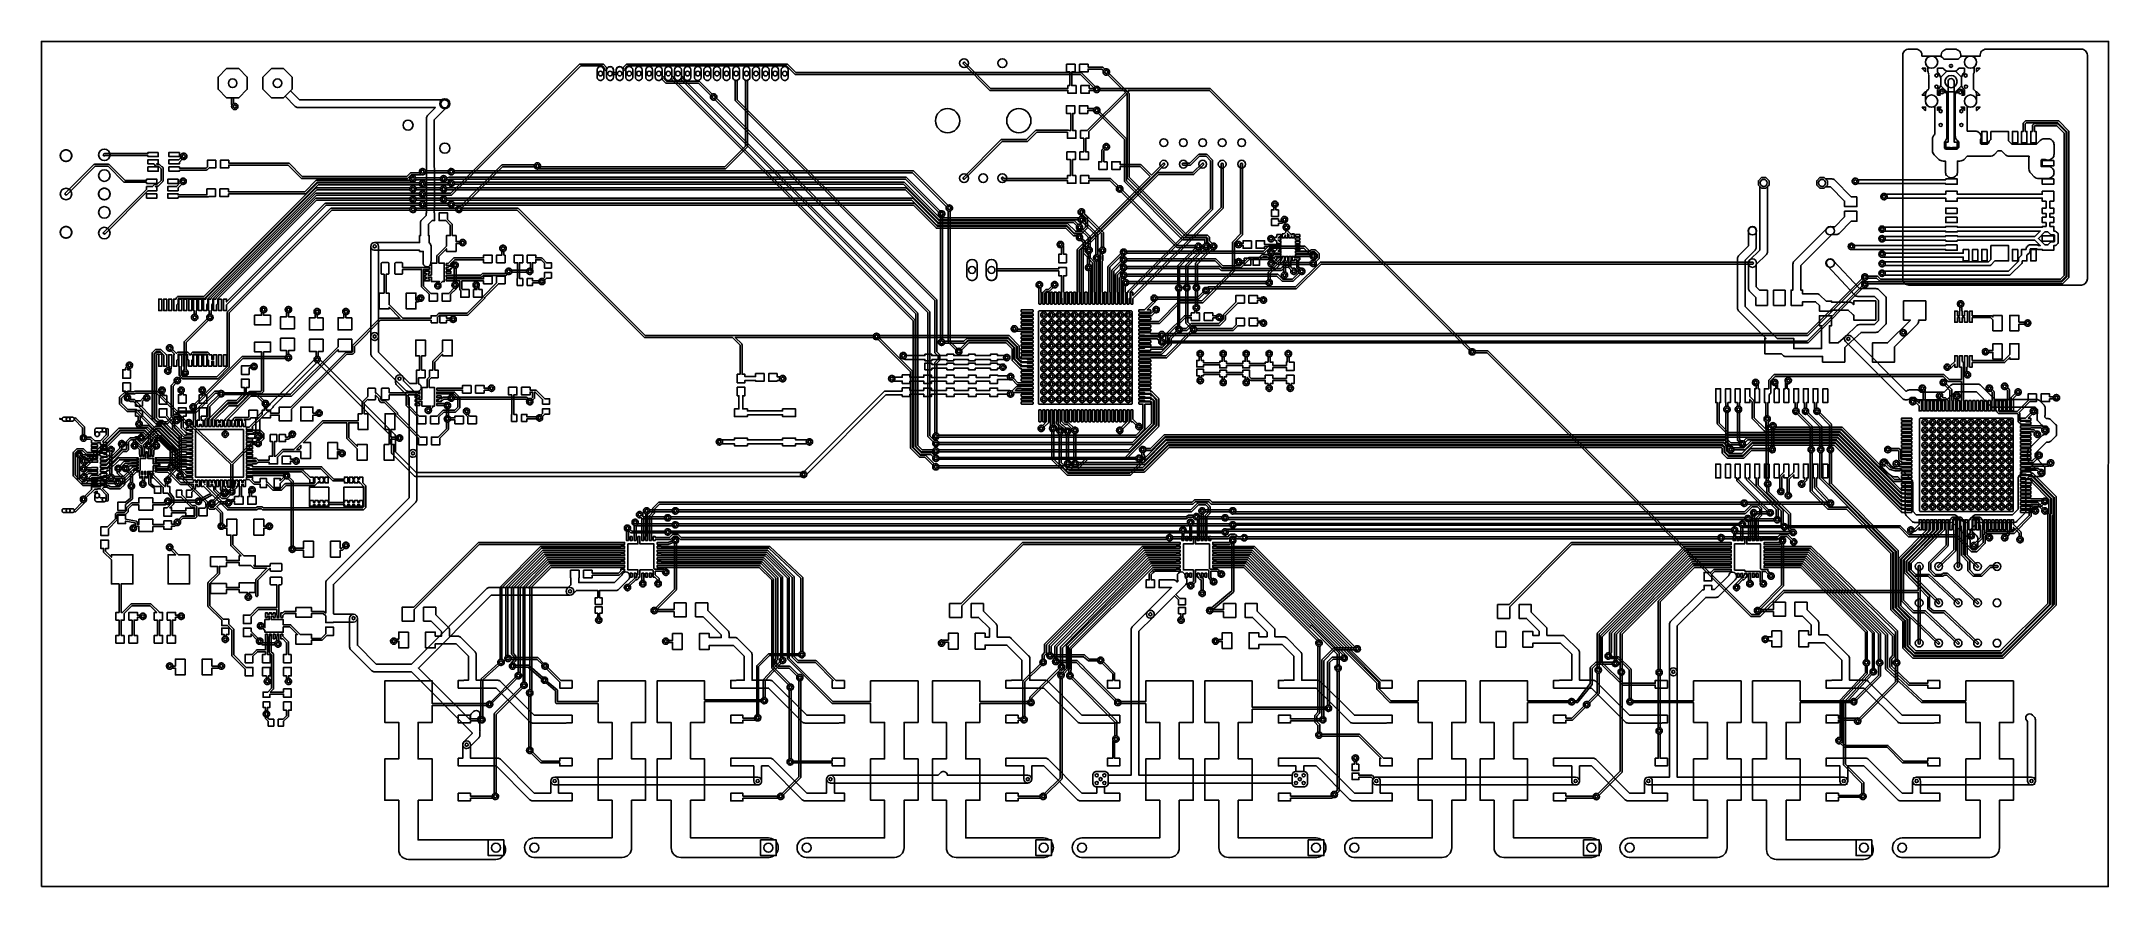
# Model space of a CAD drawing. Header units: millimetres. Extents: x 14 to 284, y -1 to 109.
import ezdxf

# ---------------------------------------------------------------- set-up
doc = ezdxf.new("R2010")
doc.units = ezdxf.units.MM

msp = doc.modelspace()

# ---------------------------------------------------------------- linework, layer by layer
at = {"layer": '16_copper'}
for points in [[(280.26, 77.21, 0.409395), (281.04, 78), (281.04, 107.2, 0.414214), (280.25, 107.98), (267.84, 107.98, 0.459494), (267.06, 107.08), (265.79, 107.08, 0.000021), (265.79, 107.08), (264.52, 107.08, 0.459466), (263.74, 107.98), (262.76, 107.98, 0.459494), (261.98, 107.08), (260.71, 107.08, 0.000021), (260.71, 107.08), (259.44, 107.08, 0.459466), (258.66, 107.98), (257.75, 107.98, 0.414214), (256.96, 107.2), (256.96, 78, 0.414214), (257.75, 77.21), (280.25, 77.21)], [(63.83, 88.67, 0.270611), (64.14, 88.94), (67.5, 88.94, 0.198912), (67.59, 88.98), (84.4, 105.79), (87.2, 105.79), (87.52, 105.47), (87.52, 105.38, 0.198912), (87.56, 105.29), (87.78, 105.07), (87.78, 104.32, 0.936604), (88.68, 104.32), (88.68, 104.67), (89.03, 104.67), (89.03, 104.32, 0.936604), (89.93, 104.32), (89.93, 105.07), (90.15, 105.29, 0.198912), (90.19, 105.38), (90.19, 105.47), (90.51, 105.79), (111.25, 105.79), (112.33, 104.71, 0.198912), (112.42, 104.67), (149.63, 104.67), (151.39, 102.91, 0.941273), (152.09, 102.5), (152.12, 102.55, 0.720354), (151.57, 103.09), (149.77, 104.89, 0.198912), (149.68, 104.93), (112.47, 104.93), (111.4, 106.01, 0.198912), (111.31, 106.04), (90.45, 106.04, 0.198912), (90.36, 106.01), (89.97, 105.62, 0.198912), (89.94, 105.53), (89.94, 105.44), (89.9, 105.4, 0.812426), (89.03, 105.28), (89.03, 104.93), (88.68, 104.93), (88.68, 105.28, 0.812426), (87.81, 105.4), (87.77, 105.44), (87.77, 105.53, 0.198912), (87.74, 105.62), (87.35, 106.01, 0.198912), (87.26, 106.04), (84.35, 106.04, 0.198912), (84.26, 106.01), (67.45, 89.2), (64.14, 89.2), (64.14, 89.2), (64.12, 89.25), (64.09, 89.3), (64.06, 89.34), (64.02, 89.38), (63.98, 89.41), (63.93, 89.44), (63.88, 89.46), (63.83, 89.47), (63.78, 89.48), (63.72, 89.48), (63.67, 89.47), (63.62, 89.46), (63.57, 89.44), (63.52, 89.41), (63.48, 89.38), (63.44, 89.34), (63.41, 89.3), (63.38, 89.25), (63.36, 89.2), (63.35, 89.15), (63.34, 89.1), (63.34, 89.04), (63.35, 88.99), (63.36, 88.94), (63.38, 88.89), (63.41, 88.84), (63.44, 88.8), (63.48, 88.76), (63.52, 88.73), (63.57, 88.71), (63.62, 88.69), (63.67, 88.67), (63.72, 88.66), (63.78, 88.66)], [(87.07, 103.91, 0.339455), (87.43, 104.32), (87.43, 105.28, 0.936604), (86.53, 105.28), (86.53, 104.32), (86.54, 104.26), (86.55, 104.21), (86.58, 104.15), (86.61, 104.1), (86.64, 104.05), (86.68, 104.01), (86.73, 103.98), (86.78, 103.95), (86.84, 103.92), (86.89, 103.91), (86.95, 103.9), (87.01, 103.9)], [(90.82, 103.91, 0.339455), (91.18, 104.32), (91.18, 105.28, 0.936604), (90.28, 105.28), (90.28, 104.32), (90.29, 104.26), (90.3, 104.21), (90.33, 104.15), (90.36, 104.1), (90.39, 104.05), (90.43, 104.01), (90.48, 103.98), (90.53, 103.95), (90.59, 103.92), (90.64, 103.91), (90.7, 103.9), (90.76, 103.9)], [(92.07, 103.91, 0.339455), (92.43, 104.32), (92.43, 105.28, 0.936604), (91.53, 105.28), (91.53, 104.32), (91.54, 104.26), (91.55, 104.21), (91.58, 104.15), (91.61, 104.1), (91.64, 104.05), (91.68, 104.01), (91.73, 103.98), (91.78, 103.95), (91.84, 103.92), (91.89, 103.91), (91.95, 103.9), (92.01, 103.9)], [(93.42, 103.91, 0.339455), (93.78, 104.32), (93.78, 105.28, 0.936604), (92.88, 105.28), (92.88, 104.32), (92.89, 104.26), (92.9, 104.21), (92.93, 104.15), (92.96, 104.1), (92.99, 104.05), (93.03, 104.01), (93.08, 103.98), (93.13, 103.95), (93.19, 103.92), (93.24, 103.91), (93.3, 103.9), (93.36, 103.9)], [(94.67, 103.91, 0.339455), (95.03, 104.32), (95.03, 105.28, 0.936604), (94.13, 105.28), (94.13, 104.32), (94.14, 104.26), (94.15, 104.21), (94.18, 104.15), (94.21, 104.1), (94.24, 104.05), (94.28, 104.01), (94.33, 103.98), (94.38, 103.95), (94.44, 103.92), (94.49, 103.91), (94.55, 103.9), (94.61, 103.9)], [(130.83, 54.2, 1), (130.67, 55), (130.62, 54.99, 0.035223), (130.57, 54.97), (130.22, 55.32, 0.198912), (130.13, 55.35), (128.84, 55.35), (128.03, 56.16), (128.03, 72.58, 0.198912), (128, 72.67), (96.54, 104.13), (96.54, 104.22, 0.198912), (96.5, 104.31), (96.28, 104.53), (96.28, 105.28, 0.936604), (95.38, 105.28), (95.38, 104.32, 0.812426), (96.25, 104.2), (96.29, 104.16), (96.29, 104.07, 0.198912), (96.32, 103.98), (127.78, 72.53), (127.78, 56.11, 0.198912), (127.82, 56.02), (128.7, 55.14, 0.198912), (128.79, 55.1), (130.08, 55.1), (130.39, 54.79), (130.38, 54.78), (130.36, 54.74), (130.35, 54.68), (130.34, 54.63), (130.34, 54.58), (130.35, 54.52), (130.36, 54.47), (130.38, 54.42), (130.41, 54.38), (130.44, 54.34), (130.48, 54.3), (130.52, 54.27), (130.57, 54.24), (130.62, 54.22), (130.67, 54.2), (130.72, 54.2), (130.78, 54.2)], [(130.83, 55.17, 1), (130.67, 55.97), (130.62, 55.96, 0.235788), (130.36, 55.7), (128.98, 55.7), (128.38, 56.3), (128.38, 73.49, 0.198912), (128.34, 73.58), (97.79, 104.13), (97.79, 104.22, 0.198912), (97.75, 104.31), (97.53, 104.53), (97.53, 105.28, 0.936604), (96.63, 105.28), (96.63, 104.32, 0.812426), (97.5, 104.2), (97.54, 104.16), (97.54, 104.07, 0.198912), (97.57, 103.98), (128.12, 73.44), (128.12, 56.25, 0.198912), (128.16, 56.16), (128.84, 55.48, 0.198912), (128.93, 55.44), (130.36, 55.44), (130.36, 55.44), (130.38, 55.39), (130.41, 55.34), (130.44, 55.3), (130.48, 55.26), (130.52, 55.23), (130.57, 55.2), (130.62, 55.18), (130.67, 55.17), (130.72, 55.16), (130.78, 55.16)], [(98.42, 103.91, 0.339455), (98.78, 104.32), (98.78, 105.28, 0.936604), (97.88, 105.28), (97.88, 104.32), (97.89, 104.26), (97.9, 104.21), (97.93, 104.15), (97.96, 104.1), (97.99, 104.05), (98.03, 104.01), (98.08, 103.98), (98.13, 103.95), (98.19, 103.92), (98.24, 103.91), (98.3, 103.9), (98.36, 103.9)], [(99.77, 103.91, 0.339455), (100.13, 104.32), (100.13, 105.28, 0.936604), (99.23, 105.28), (99.23, 104.32), (99.24, 104.26), (99.25, 104.21), (99.28, 104.15), (99.31, 104.1), (99.34, 104.05), (99.38, 104.01), (99.43, 103.98), (99.48, 103.95), (99.54, 103.92), (99.59, 103.91), (99.65, 103.9), (99.71, 103.9)], [(101.02, 103.91, 0.339455), (101.38, 104.32), (101.38, 105.28, 0.936604), (100.48, 105.28), (100.48, 104.32), (100.49, 104.26), (100.5, 104.21), (100.53, 104.15), (100.56, 104.1), (100.59, 104.05), (100.63, 104.01), (100.68, 103.98), (100.73, 103.95), (100.79, 103.92), (100.84, 103.91), (100.9, 103.9), (100.96, 103.9)], [(102.27, 103.91, 0.339455), (102.63, 104.32), (102.63, 105.28, 0.936604), (101.73, 105.28), (101.73, 104.32), (101.74, 104.26), (101.75, 104.21), (101.78, 104.15), (101.81, 104.1), (101.84, 104.05), (101.88, 104.01), (101.93, 103.98), (101.98, 103.95), (102.04, 103.92), (102.09, 103.91), (102.15, 103.9), (102.21, 103.9)], [(103.52, 103.91, 0.339455), (103.88, 104.32), (103.88, 105.28, 0.936604), (102.98, 105.28), (102.98, 104.32), (102.99, 104.26), (103, 104.21), (103.03, 104.15), (103.06, 104.1), (103.09, 104.05), (103.13, 104.01), (103.18, 103.98), (103.23, 103.95), (103.29, 103.92), (103.34, 103.91), (103.4, 103.9), (103.46, 103.9)], [(104.81, 103.92, 0.314638), (105.13, 104.32), (105.13, 105.28, 0.936604), (104.23, 105.28), (104.23, 104.32, 0.314638), (104.55, 103.92), (104.55, 101.32, 0.198912), (104.59, 101.23), (130.62, 75.2), (130.62, 68.43, 0.198912), (130.66, 68.34), (131.03, 67.97), (131.03, 67.53), (130.66, 67.16, 0.198912), (130.62, 67.07), (130.62, 57.89, 0.941276), (130.83, 57.1), (130.88, 57.11, 0.720356), (130.88, 57.89), (130.88, 67.01), (131.25, 67.39, 0.198912), (131.29, 67.48), (131.29, 68.02, 0.198912), (131.25, 68.11), (130.88, 68.49), (130.88, 75.25, 0.198912), (130.84, 75.34), (104.81, 101.37)], [(106.12, 103.91, 0.339455), (106.48, 104.32), (106.48, 105.28, 0.936604), (105.58, 105.28), (105.58, 104.32), (105.59, 104.26), (105.6, 104.21), (105.63, 104.15), (105.66, 104.1), (105.69, 104.05), (105.73, 104.01), (105.78, 103.98), (105.83, 103.95), (105.89, 103.92), (105.94, 103.91), (106, 103.9), (106.06, 103.9)], [(107.37, 103.91, 0.339455), (107.73, 104.32), (107.73, 105.28, 0.936604), (106.83, 105.28), (106.83, 104.32), (106.84, 104.26), (106.85, 104.21), (106.88, 104.15), (106.91, 104.1), (106.94, 104.05), (106.98, 104.01), (107.03, 103.98), (107.08, 103.95), (107.14, 103.92), (107.19, 103.91), (107.25, 103.9), (107.31, 103.9)], [(108.62, 103.91, 0.339455), (108.98, 104.32), (108.98, 105.28, 0.936604), (108.08, 105.28), (108.08, 104.32), (108.09, 104.26), (108.1, 104.21), (108.13, 104.15), (108.16, 104.1), (108.19, 104.05), (108.23, 104.01), (108.28, 103.98), (108.33, 103.95), (108.39, 103.92), (108.44, 103.91), (108.5, 103.9), (108.56, 103.9)], [(109.87, 103.91, 0.339455), (110.23, 104.32), (110.23, 105.28, 0.936604), (109.33, 105.28), (109.33, 104.32), (109.34, 104.26), (109.35, 104.21), (109.38, 104.15), (109.41, 104.1), (109.44, 104.05), (109.48, 104.01), (109.53, 103.98), (109.58, 103.95), (109.64, 103.92), (109.69, 103.91), (109.75, 103.9), (109.81, 103.9)], [(111.12, 103.91, 0.339455), (111.48, 104.32), (111.48, 105.28, 0.936604), (110.58, 105.28), (110.58, 104.32), (110.59, 104.26), (110.6, 104.21), (110.63, 104.15), (110.66, 104.1), (110.69, 104.05), (110.73, 104.01), (110.78, 103.98), (110.83, 103.95), (110.89, 103.92), (110.94, 103.91), (111, 103.9), (111.06, 103.9)], [(167.08, 81.85, 1), (166.92, 82.65), (166.87, 82.64, 0.035223), (166.82, 82.61), (166.47, 82.96), (166.47, 83.39, 0.198912), (166.43, 83.48), (166.23, 83.68, 0.198912), (166.14, 83.72), (163.55, 83.72), (155.97, 91.3), (155.97, 102.16, 0.198912), (155.93, 102.25), (153.36, 104.82, 0.941273), (152.66, 105.23), (152.63, 105.18, 0.720354), (153.18, 104.64), (155.72, 102.1), (155.72, 91.25, 0.198912), (155.75, 91.16), (163.41, 83.5, 0.198912), (163.5, 83.47), (166.09, 83.47), (166.22, 83.34), (166.22, 82.91, 0.198912), (166.25, 82.82), (166.64, 82.43), (166.63, 82.43), (166.61, 82.38), (166.6, 82.33), (166.59, 82.28), (166.59, 82.22), (166.6, 82.17), (166.61, 82.12), (166.63, 82.07), (166.66, 82.02), (166.69, 81.98), (166.73, 81.94), (166.77, 81.91), (166.82, 81.88), (166.87, 81.86), (166.92, 81.85), (166.97, 81.84), (167.03, 81.84)], [(261.5, 102), (261.5, 102.72, 0.272902), (261.9, 103.41), (261.9, 104.09, 0.164337), (261.76, 104.58), (261.75, 104.63, 0.256232), (261.5, 104.93), (261.5, 105.5), (262.22, 105.5, 0.272365), (262.91, 105.1), (263.59, 105.1, 0.272412), (264.28, 105.5), (265, 105.5), (265, 104.93, 0.256228), (264.75, 104.63), (264.74, 104.58, 0.164338), (264.6, 104.09), (264.6, 103.41, 0.272412), (265, 102.72), (265, 102), (264.65, 102, 0.969312), (264.27, 102.72), (264.22, 102.69, 0.267949), (264.04, 102.32), (264.05, 102.27, -0.004382), (264.05, 102.25), (264.03, 102.27, 0.149861), (263.59, 102.4), (262.91, 102.4, 0.154966), (262.45, 102.27), (262.46, 102.32), (262.46, 102.38), (262.45, 102.43), (262.44, 102.48), (262.42, 102.53), (262.39, 102.58), (262.36, 102.62), (262.32, 102.66), (262.28, 102.69), (262.23, 102.72), (262.18, 102.74), (262.13, 102.75), (262.08, 102.76), (262.02, 102.76), (261.97, 102.75), (261.92, 102.74), (261.87, 102.72), (261.82, 102.69), (261.78, 102.66), (261.74, 102.62), (261.71, 102.58), (261.68, 102.53), (261.66, 102.48), (261.65, 102.43), (261.64, 102.38), (261.64, 102.32), (261.65, 102.27), (261.66, 102.22), (261.68, 102.17), (261.71, 102.12), (261.74, 102.08), (261.78, 102.04), (261.82, 102.01), (261.85, 102)], [(66.71, 100.34, 0.682202), (66.97, 101.26), (66.93, 101.29, 0.287061), (66.4, 101.3), (66.35, 101.26), (66.31, 101.23), (66.27, 101.19), (66.24, 101.14), (66.21, 101.09), (66.19, 101.04), (66.17, 100.99), (66.16, 100.93), (66.16, 100.87), (66.16, 100.84), (66.16, 100.78), (66.17, 100.73), (66.19, 100.68), (66.21, 100.62), (66.24, 100.57), (66.27, 100.53), (66.31, 100.49), (66.35, 100.45), (66.39, 100.42), (66.44, 100.39), (66.49, 100.37), (66.55, 100.35), (66.6, 100.34), (66.66, 100.34)], [(130.83, 56.14, 1), (130.67, 56.93), (130.62, 56.92), (130.59, 56.91), (129.97, 57.53), (129.97, 73.66, 0.198912), (129.93, 73.75), (102.11, 101.57, 0.941273), (101.41, 101.98), (101.38, 101.93, 0.720354), (101.93, 101.39), (129.71, 73.61), (129.71, 57.48, 0.198912), (129.75, 57.39), (130.4, 56.74), (130.38, 56.71), (130.36, 56.67), (130.35, 56.61), (130.34, 56.56), (130.34, 56.51), (130.35, 56.46), (130.36, 56.4), (130.38, 56.35), (130.41, 56.31), (130.44, 56.27), (130.48, 56.23), (130.52, 56.2), (130.57, 56.17), (130.62, 56.15), (130.67, 56.14), (130.72, 56.13), (130.78, 56.13)], [(166.08, 81.85, 0.771278), (166.13, 82.64), (166.13, 83.25, 0.414214), (166, 83.38), (163.05, 83.38), (155.63, 90.8), (155.63, 96.25, 0.198912), (155.59, 96.34), (152.11, 99.82, 0.941273), (151.41, 100.23), (151.38, 100.18, 0.720354), (151.93, 99.64), (155.37, 96.2), (155.37, 90.75, 0.198912), (155.41, 90.66), (162.91, 83.16, 0.198912), (163, 83.12), (165.87, 83.12), (165.87, 82.64), (165.87, 82.64), (165.82, 82.62), (165.77, 82.59), (165.73, 82.56), (165.69, 82.52), (165.66, 82.48), (165.63, 82.43), (165.61, 82.38), (165.6, 82.33), (165.59, 82.28), (165.59, 82.22), (165.6, 82.17), (165.61, 82.12), (165.63, 82.07), (165.66, 82.02), (165.69, 81.98), (165.73, 81.94), (165.77, 81.91), (165.82, 81.88), (165.87, 81.86), (165.92, 81.85), (165.97, 81.84), (166.03, 81.84)], [(261.5, 100.42), (261.93, 100.42), (261.92, 100.4), (261.84, 100.3), (261.82, 100.3), (261.77, 100.29, 0.233169), (261.51, 100.03), (261.5, 100), (261.5, 99.99)], [(265, 100), (264.99, 100.03, 0.233169), (264.73, 100.29), (264.68, 100.3), (264.66, 100.3, 0.04668), (264.57, 100.42), (265, 100.42), (265, 99.99)], [(62.58, 86.69, 0.270611), (62.89, 86.96), (68.11, 86.96, 0.941276), (68.9, 87.17), (68.89, 87.22, 0.035223), (68.86, 87.27), (74.21, 92.62), (78.36, 92.62, 0.941276), (79.15, 92.83), (79.14, 92.88, 0.720356), (78.36, 92.88), (74.16, 92.88, 0.198912), (74.07, 92.84), (68.68, 87.45, 0.459093), (68.11, 87.22), (62.89, 87.22), (62.89, 87.22), (62.87, 87.27), (62.84, 87.32), (62.81, 87.36), (62.77, 87.4), (62.73, 87.43), (62.68, 87.45), (62.63, 87.48), (62.58, 87.49), (62.53, 87.5), (62.47, 87.5), (62.42, 87.49), (62.37, 87.48), (62.32, 87.45), (62.27, 87.43), (62.23, 87.4), (62.19, 87.36), (62.16, 87.32), (62.13, 87.27), (62.11, 87.22), (62.1, 87.17), (62.09, 87.12), (62.09, 87.06), (62.1, 87.01), (62.11, 86.96), (62.13, 86.91), (62.16, 86.86), (62.19, 86.82), (62.23, 86.78), (62.27, 86.75), (62.32, 86.72), (62.37, 86.7), (62.42, 86.69), (62.47, 86.68), (62.53, 86.68)], [(63.83, 91.6, 0.270611), (64.14, 91.87), (67.11, 91.87, 0.941276), (67.9, 92.08), (67.89, 92.13, 0.720356), (67.11, 92.13), (64.14, 92.13), (64.14, 92.13), (64.12, 92.18), (64.09, 92.23), (64.06, 92.27), (64.02, 92.31), (63.98, 92.34), (63.93, 92.37), (63.88, 92.39), (63.83, 92.4), (63.78, 92.41), (63.72, 92.41), (63.67, 92.4), (63.62, 92.39), (63.57, 92.37), (63.52, 92.34), (63.48, 92.31), (63.44, 92.27), (63.41, 92.23), (63.38, 92.18), (63.36, 92.13), (63.35, 92.08), (63.34, 92.03), (63.34, 91.97), (63.35, 91.92), (63.36, 91.87), (63.38, 91.82), (63.41, 91.77), (63.44, 91.73), (63.48, 91.69), (63.52, 91.66), (63.57, 91.63), (63.62, 91.61), (63.67, 91.6), (63.72, 91.59), (63.78, 91.59)], [(62.58, 90.67, 0.270611), (62.89, 90.94), (66.11, 90.94, 0.941276), (66.9, 91.15), (66.89, 91.2, 0.720356), (66.11, 91.2), (62.89, 91.2), (62.89, 91.2), (62.87, 91.25), (62.84, 91.3), (62.81, 91.34), (62.77, 91.38), (62.73, 91.41), (62.68, 91.44), (62.63, 91.46), (62.58, 91.47), (62.53, 91.48), (62.47, 91.48), (62.42, 91.47), (62.37, 91.46), (62.32, 91.44), (62.27, 91.41), (62.23, 91.38), (62.19, 91.34), (62.16, 91.3), (62.13, 91.25), (62.11, 91.2), (62.1, 91.15), (62.09, 91.1), (62.09, 91.04), (62.1, 90.99), (62.11, 90.94), (62.13, 90.89), (62.16, 90.84), (62.19, 90.8), (62.23, 90.76), (62.27, 90.73), (62.32, 90.71), (62.37, 90.69), (62.42, 90.67), (62.47, 90.66), (62.53, 90.66)], [(62.58, 89.35, 0.270611), (62.89, 89.62), (66.11, 89.62, 0.941276), (66.9, 89.83), (66.89, 89.88, 0.720356), (66.11, 89.88), (62.89, 89.88), (62.89, 89.88), (62.87, 89.93), (62.84, 89.98), (62.81, 90.02), (62.77, 90.06), (62.73, 90.09), (62.68, 90.12), (62.63, 90.14), (62.58, 90.15), (62.53, 90.16), (62.47, 90.16), (62.42, 90.15), (62.37, 90.14), (62.32, 90.12), (62.27, 90.09), (62.23, 90.06), (62.19, 90.02), (62.16, 89.98), (62.13, 89.93), (62.11, 89.88), (62.1, 89.83), (62.09, 89.78), (62.09, 89.72), (62.1, 89.67), (62.11, 89.62), (62.13, 89.57), (62.16, 89.52), (62.19, 89.48), (62.23, 89.44), (62.27, 89.41), (62.32, 89.38), (62.37, 89.36), (62.42, 89.35), (62.47, 89.34), (62.53, 89.34)], [(63.83, 90.01, 0.270611), (64.14, 90.28), (67.16, 90.28, 0.949541), (67.87, 90.68), (67.84, 90.73, 0.706558), (67.1, 90.54), (64.14, 90.54), (64.14, 90.54), (64.12, 90.59), (64.09, 90.64), (64.06, 90.68), (64.02, 90.72), (63.98, 90.75), (63.93, 90.78), (63.88, 90.8), (63.83, 90.81), (63.78, 90.82), (63.72, 90.82), (63.67, 90.81), (63.62, 90.8), (63.57, 90.78), (63.52, 90.75), (63.48, 90.72), (63.44, 90.68), (63.41, 90.64), (63.38, 90.59), (63.36, 90.54), (63.35, 90.49), (63.34, 90.44), (63.34, 90.38), (63.35, 90.33), (63.36, 90.28), (63.38, 90.23), (63.41, 90.18), (63.44, 90.14), (63.48, 90.1), (63.52, 90.07), (63.57, 90.05), (63.62, 90.02), (63.67, 90.01), (63.72, 90), (63.78, 90)], [(165.08, 81.85, 1), (164.92, 82.65), (164.87, 82.64, 0.235788), (164.61, 82.38), (162.3, 82.38), (155.11, 89.57, 0.941273), (154.41, 89.98), (154.38, 89.93, 0.720354), (154.93, 89.39), (162.16, 82.16, 0.198912), (162.25, 82.12), (164.61, 82.12), (164.61, 82.12), (164.63, 82.07), (164.66, 82.02), (164.69, 81.98), (164.73, 81.94), (164.77, 81.91), (164.82, 81.88), (164.87, 81.86), (164.92, 81.85), (164.97, 81.84), (165.03, 81.84)], [(62.58, 88.01, 0.270611), (62.89, 88.28), (66.11, 88.28, 0.941276), (66.9, 88.49), (66.89, 88.54, 0.720356), (66.11, 88.54), (62.89, 88.54), (62.89, 88.54), (62.87, 88.59), (62.84, 88.64), (62.81, 88.68), (62.77, 88.72), (62.73, 88.75), (62.68, 88.78), (62.63, 88.8), (62.58, 88.81), (62.53, 88.82), (62.47, 88.82), (62.42, 88.81), (62.37, 88.8), (62.32, 88.78), (62.27, 88.75), (62.23, 88.72), (62.19, 88.68), (62.16, 88.64), (62.13, 88.59), (62.11, 88.54), (62.1, 88.49), (62.09, 88.44), (62.09, 88.38), (62.1, 88.33), (62.11, 88.28), (62.13, 88.23), (62.16, 88.18), (62.19, 88.14), (62.23, 88.1), (62.27, 88.07), (62.32, 88.05), (62.37, 88.02), (62.42, 88.01), (62.47, 88), (62.53, 88)], [(63.83, 87.35, 0.270611), (64.14, 87.62), (67.11, 87.62, 0.941276), (67.9, 87.83), (67.89, 87.88, 0.720356), (67.11, 87.88), (64.14, 87.88), (64.14, 87.88), (64.12, 87.93), (64.09, 87.98), (64.06, 88.02), (64.02, 88.06), (63.98, 88.09), (63.93, 88.12), (63.88, 88.14), (63.83, 88.15), (63.78, 88.16), (63.72, 88.16), (63.67, 88.15), (63.62, 88.14), (63.57, 88.12), (63.52, 88.09), (63.48, 88.06), (63.44, 88.02), (63.41, 87.98), (63.38, 87.93), (63.36, 87.88), (63.35, 87.83), (63.34, 87.78), (63.34, 87.72), (63.35, 87.67), (63.36, 87.62), (63.38, 87.57), (63.41, 87.52), (63.44, 87.48), (63.48, 87.44), (63.52, 87.41), (63.57, 87.38), (63.62, 87.36), (63.67, 87.35), (63.72, 87.34), (63.78, 87.34)], [(131.58, 69.35, 0.771278), (131.63, 70.14), (131.63, 86.11, 0.941276), (131.42, 86.9), (131.37, 86.89, 0.720356), (131.37, 86.11), (131.37, 70.14), (131.37, 70.14), (131.32, 70.12), (131.27, 70.09), (131.23, 70.06), (131.19, 70.02), (131.16, 69.98), (131.13, 69.93), (131.11, 69.88), (131.1, 69.83), (131.09, 69.78), (131.09, 69.72), (131.1, 69.67), (131.11, 69.62), (131.13, 69.57), (131.16, 69.52), (131.19, 69.48), (131.23, 69.44), (131.27, 69.41), (131.32, 69.38), (131.37, 69.36), (131.42, 69.35), (131.47, 69.34), (131.53, 69.34)], [(133.83, 68.15, 1), (133.67, 68.95), (133.62, 68.93, 0.035223), (133.57, 68.91), (132.63, 69.85), (132.63, 86.86, 0.941276), (132.42, 87.65), (132.37, 87.64, 0.720356), (132.37, 86.86), (132.37, 69.8, 0.198912), (132.41, 69.71), (133.39, 68.73), (133.38, 68.73), (133.36, 68.68), (133.35, 68.63), (133.34, 68.57), (133.34, 68.52), (133.35, 68.47), (133.36, 68.42), (133.38, 68.37), (133.41, 68.32), (133.44, 68.28), (133.48, 68.24), (133.52, 68.21), (133.57, 68.18), (133.62, 68.16), (133.67, 68.15), (133.72, 68.14), (133.78, 68.14)], [(152.58, 81.35, 0.771278), (152.63, 82.14), (152.63, 84, 0.198912), (152.59, 84.09), (150.11, 86.57, 0.941273), (149.41, 86.98), (149.38, 86.93, 0.720354), (149.93, 86.39), (152.37, 83.95), (152.37, 82.14), (152.37, 82.14), (152.32, 82.12), (152.27, 82.09), (152.23, 82.06), (152.19, 82.02), (152.16, 81.98), (152.13, 81.93), (152.11, 81.88), (152.1, 81.83), (152.09, 81.78), (152.09, 81.72), (152.1, 81.67), (152.11, 81.62), (152.13, 81.57), (152.16, 81.52), (152.19, 81.48), (152.23, 81.44), (152.27, 81.41), (152.32, 81.38), (152.37, 81.36), (152.42, 81.35), (152.47, 81.34), (152.53, 81.34)], [(150.83, 81.35, 0.771278), (150.88, 82.14), (150.88, 83.5, 0.198912), (150.84, 83.59), (149.86, 84.57, 0.941273), (149.16, 84.98), (149.13, 84.93, 0.720354), (149.68, 84.39), (150.62, 83.45), (150.62, 82.14), (150.62, 82.14), (150.57, 82.12), (150.52, 82.09), (150.48, 82.06), (150.44, 82.02), (150.41, 81.98), (150.38, 81.93), (150.36, 81.88), (150.35, 81.83), (150.34, 81.78), (150.34, 81.72), (150.35, 81.67), (150.36, 81.62), (150.38, 81.57), (150.41, 81.52), (150.44, 81.48), (150.48, 81.44), (150.52, 81.41), (150.57, 81.38), (150.62, 81.36), (150.67, 81.35), (150.72, 81.34), (150.78, 81.34)], [(150.76, 79.1, 0.771278), (150.81, 79.89), (150.81, 80.89, 0.198912), (150.77, 80.98), (150.22, 81.53), (150.22, 82.84, 0.198912), (150.18, 82.93), (149.86, 83.25, 0.941273), (149.16, 83.66), (149.13, 83.61, 0.720354), (149.68, 83.07), (149.96, 82.79), (149.96, 81.48, 0.198912), (150, 81.39), (150.55, 80.83), (150.55, 79.89), (150.55, 79.89), (150.5, 79.87), (150.45, 79.84), (150.41, 79.81), (150.37, 79.77), (150.34, 79.73), (150.31, 79.68), (150.29, 79.63), (150.28, 79.58), (150.27, 79.53), (150.27, 79.47), (150.28, 79.42), (150.29, 79.37), (150.31, 79.32), (150.34, 79.27), (150.37, 79.23), (150.41, 79.19), (150.45, 79.16), (150.5, 79.13), (150.55, 79.11), (150.6, 79.1), (150.65, 79.09), (150.71, 79.09)], [(151.83, 80.35, 0.771278), (151.88, 81.14), (151.88, 83.75, 0.198912), (151.84, 83.84), (150.11, 85.57, 0.941273), (149.41, 85.98), (149.38, 85.93, 0.720354), (149.93, 85.39), (151.62, 83.7), (151.62, 81.14), (151.62, 81.14), (151.57, 81.12), (151.52, 81.09), (151.48, 81.06), (151.44, 81.02), (151.41, 80.98), (151.38, 80.93), (151.36, 80.88), (151.35, 80.83), (151.34, 80.78), (151.34, 80.72), (151.35, 80.67), (151.36, 80.62), (151.38, 80.57), (151.41, 80.52), (151.44, 80.48), (151.48, 80.44), (151.52, 80.41), (151.57, 80.38), (151.62, 80.36), (151.67, 80.35), (151.72, 80.34), (151.78, 80.34)], [(57.55, 69.99, 0.38717), (58.01, 70.5), (58.01, 82.25, 1), (56.99, 82.25), (56.99, 70.5), (57, 70.44), (57, 70.39), (57.02, 70.33), (57.04, 70.28), (57.07, 70.23), (57.1, 70.19), (57.14, 70.14), (57.18, 70.11), (57.22, 70.07), (57.27, 70.05), (57.33, 70.02), (57.38, 70.01), (57.43, 70), (57.49, 69.99)], [(155.64, 81.63, 1), (154.86, 81.37), (154.88, 81.32, 0.671777), (155.64, 81.37), (173.57, 81.37, 0.198912), (173.66, 81.41), (174.28, 82.03), (178.79, 82.03), (179.64, 81.18, 0.941273), (180.34, 80.77), (180.37, 80.82, 0.720354), (179.82, 81.36), (178.93, 82.25, 0.198912), (178.84, 82.29), (174.23, 82.29, 0.198912), (174.14, 82.25), (173.51, 81.63), (155.64, 81.63)], [(68.08, 76.82, 0.771278), (68.13, 77.6), (68.13, 79.41, 0.951881), (67.93, 80.2), (67.88, 80.19, 0.711695), (67.87, 79.42), (67.87, 77.6), (67.87, 77.6), (67.82, 77.58), (67.77, 77.55), (67.73, 77.52), (67.69, 77.48), (67.66, 77.44), (67.63, 77.39), (67.61, 77.35), (67.6, 77.29), (67.59, 77.24), (67.59, 77.19), (67.6, 77.14), (67.61, 77.08), (67.63, 77.03), (67.66, 76.99), (67.69, 76.95), (67.73, 76.91), (67.77, 76.88), (67.82, 76.85), (67.87, 76.83), (67.92, 76.82), (67.97, 76.81), (68.03, 76.81)], [(75.08, 78.6, 0.270611), (75.39, 78.87), (77.36, 78.87, 0.941276), (78.15, 79.08), (78.14, 79.13, 0.720356), (77.36, 79.13), (75.39, 79.13), (75.39, 79.13), (75.37, 79.18), (75.34, 79.23), (75.31, 79.27), (75.27, 79.31), (75.23, 79.34), (75.18, 79.37), (75.13, 79.39), (75.08, 79.4), (75.03, 79.41), (74.97, 79.41), (74.92, 79.4), (74.87, 79.39), (74.82, 79.37), (74.77, 79.34), (74.73, 79.31), (74.69, 79.27), (74.66, 79.23), (74.63, 79.18), (74.61, 79.13), (74.6, 79.08), (74.59, 79.03), (74.59, 78.97), (74.6, 78.92), (74.61, 78.87), (74.63, 78.82), (74.66, 78.77), (74.69, 78.73), (74.73, 78.69), (74.77, 78.66), (74.82, 78.63), (74.87, 78.61), (74.92, 78.6), (74.97, 78.59), (75.03, 78.59)], [(135.57, 77.82, 0.357806), (136.16, 78.46), (136.16, 79.9, 0.95208), (134.78, 79.9), (134.78, 78.46), (134.79, 78.39), (134.8, 78.33), (134.82, 78.26), (134.85, 78.2), (134.88, 78.14), (134.92, 78.09), (134.96, 78.03), (135.01, 77.99), (135.06, 77.94), (135.12, 77.91), (135.18, 77.87), (135.24, 77.85), (135.3, 77.83), (135.37, 77.82), (135.44, 77.81), (135.5, 77.81)], [(138.11, 77.82, 0.357806), (138.7, 78.46), (138.7, 79.9, 0.95208), (137.32, 79.9), (137.32, 78.46), (137.33, 78.39), (137.34, 78.33), (137.36, 78.26), (137.39, 78.2), (137.42, 78.14), (137.46, 78.09), (137.5, 78.03), (137.55, 77.99), (137.6, 77.94), (137.66, 77.91), (137.72, 77.87), (137.78, 77.85), (137.84, 77.83), (137.91, 77.82), (137.98, 77.81), (138.04, 77.81)], [(170.53, 79.46, 0.187839), (170.61, 79.5), (171.65, 80.53), (174.72, 80.53), (175.31, 79.94, 0.198912), (175.4, 79.91), (179.61, 79.91, 0.941276), (180.4, 80.11), (180.39, 80.17, 0.720356), (179.61, 80.16), (175.45, 80.16), (174.86, 80.75, 0.198912), (174.77, 80.79), (171.59, 80.79, 0.198912), (171.5, 80.75), (170.47, 79.72), (168.21, 79.72), (167.34, 80.59, 0.198912), (167.25, 80.63), (155.64, 80.63, 0.941276), (154.85, 80.42), (154.86, 80.37, 0.720356), (155.64, 80.37), (167.2, 80.37), (168.07, 79.5, 0.198912), (168.16, 79.46), (170.52, 79.46)], [(177.54, 78.6, 1), (177.39, 79.4), (177.33, 79.39, 0.035223), (177.28, 79.36), (176.89, 79.75, 0.198912), (176.8, 79.79), (176.23, 79.79, 0.198912), (176.14, 79.75), (175.76, 79.37), (168.07, 79.37), (167.85, 79.59, 0.198912), (167.77, 79.63), (155.64, 79.63, 0.941276), (154.85, 79.42), (154.86, 79.37, 0.720356), (155.64, 79.37), (167.71, 79.37), (167.93, 79.16, 0.198912), (168.02, 79.12), (175.81, 79.12, 0.198912), (175.9, 79.16), (176.28, 79.53), (176.75, 79.53), (177.1, 79.18), (177.1, 79.18), (177.08, 79.13), (177.07, 79.08), (177.06, 79.03), (177.06, 78.97), (177.07, 78.92), (177.08, 78.87), (177.1, 78.82), (177.13, 78.77), (177.16, 78.73), (177.2, 78.69), (177.24, 78.66), (177.29, 78.63), (177.33, 78.61), (177.39, 78.6), (177.44, 78.59), (177.49, 78.59)], [(177.34, 77.71, 0.187839), (177.43, 77.75), (178.32, 78.64, 0.941273), (178.73, 79.34), (178.68, 79.37, 0.720354), (178.14, 78.82), (177.29, 77.97), (176.03, 77.97), (175.41, 78.59, 0.198912), (175.32, 78.63), (155.64, 78.63, 0.941276), (154.85, 78.42), (154.86, 78.37, 0.720356), (155.64, 78.37), (175.26, 78.37), (175.89, 77.75, 0.198912), (175.98, 77.71), (177.34, 77.71)], [(160.33, 70.35, 0.270611), (160.64, 70.62), (244.5, 70.62, 0.198912), (244.59, 70.66), (251.82, 77.89, 0.941273), (252.23, 78.59), (252.18, 78.62, 0.720354), (251.64, 78.07), (244.45, 70.88), (160.64, 70.88), (160.64, 70.88), (160.62, 70.93), (160.59, 70.98), (160.56, 71.02), (160.52, 71.06), (160.48, 71.09), (160.43, 71.12), (160.38, 71.14), (160.33, 71.15), (160.28, 71.16), (160.22, 71.16), (160.17, 71.15), (160.12, 71.14), (160.07, 71.12), (160.02, 71.09), (159.98, 71.06), (159.94, 71.02), (159.91, 70.98), (159.88, 70.93), (159.86, 70.88), (159.85, 70.83), (159.84, 70.78), (159.84, 70.72), (159.85, 70.67), (159.86, 70.62), (159.88, 70.57), (159.91, 70.52), (159.94, 70.48), (159.98, 70.44), (160.02, 70.41), (160.07, 70.38), (160.12, 70.36), (160.17, 70.35), (160.22, 70.34), (160.28, 70.34)], [(166.08, 76.1, 0.496235), (166.36, 76.68), (166.39, 76.71), (177.74, 76.71, 0.198912), (177.83, 76.75), (181.03, 79.95), (237.32, 79.95, 1), (237.32, 80.21), (180.98, 80.21, 0.198912), (180.89, 80.17), (177.69, 76.97), (166.34, 76.97, 0.198912), (166.25, 76.93), (166.18, 76.86), (166.18, 76.87), (166.13, 76.89), (166.08, 76.9), (166.03, 76.91), (165.97, 76.91), (165.92, 76.9), (165.87, 76.89), (165.82, 76.87), (165.77, 76.84), (165.73, 76.81), (165.69, 76.77), (165.66, 76.73), (165.63, 76.68), (165.61, 76.63), (165.6, 76.58), (165.59, 76.53), (165.59, 76.47), (165.6, 76.42), (165.61, 76.37), (165.63, 76.32), (165.66, 76.27), (165.69, 76.23), (165.73, 76.19), (165.77, 76.16), (165.82, 76.13), (165.87, 76.11), (165.92, 76.1), (165.97, 76.09), (166.03, 76.09)], [(155.89, 77.67, 1), (155.11, 77.4), (155.14, 77.35, 0.671777), (155.89, 77.41), (173.85, 77.41, 0.983938), (174.65, 77.58), (174.64, 77.63, 0.685948), (173.88, 77.66), (155.89, 77.66)], [(160.33, 69.39, 0.270611), (160.64, 69.66), (244.51, 69.66, 0.198912), (244.6, 69.69), (251.82, 76.92, 0.941273), (252.23, 77.62), (252.18, 77.64, 0.720354), (251.64, 77.09), (244.45, 69.91), (160.64, 69.91), (160.64, 69.92), (160.62, 69.96), (160.59, 70.01), (160.56, 70.05), (160.52, 70.09), (160.48, 70.12), (160.43, 70.15), (160.38, 70.17), (160.33, 70.18), (160.28, 70.19), (160.22, 70.19), (160.17, 70.18), (160.12, 70.17), (160.07, 70.15), (160.02, 70.12), (159.98, 70.09), (159.94, 70.05), (159.91, 70.01), (159.88, 69.96), (159.86, 69.92), (159.85, 69.86), (159.84, 69.81), (159.84, 69.76), (159.85, 69.71), (159.86, 69.65), (159.88, 69.6), (159.91, 69.56), (159.94, 69.52), (159.98, 69.48), (160.02, 69.45), (160.07, 69.42), (160.12, 69.4), (160.17, 69.39), (160.22, 69.38), (160.28, 69.38)], [(162.58, 71.01, 0.834973), (162.57, 71.81), (162.57, 76.42, 0.941276), (162.36, 77.21), (162.31, 77.2, 0.720356), (162.31, 76.42), (162.31, 71.77), (162.27, 71.75), (162.23, 71.72), (162.19, 71.68), (162.16, 71.64), (162.13, 71.59), (162.11, 71.54), (162.1, 71.49), (162.09, 71.44), (162.09, 71.38), (162.1, 71.33), (162.11, 71.28), (162.13, 71.23), (162.16, 71.18), (162.19, 71.14), (162.23, 71.1), (162.27, 71.07), (162.32, 71.05), (162.37, 71.02), (162.42, 71.01), (162.47, 71), (162.53, 71)], [(164.47, 71.01, 1), (164.31, 71.81), (164.26, 71.8, 0.035223), (164.21, 71.77), (163.63, 72.36), (163.63, 76.49, 0.941276), (163.42, 77.27), (163.37, 77.26, 0.720356), (163.37, 76.49), (163.37, 72.3, 0.198912), (163.41, 72.21), (164.03, 71.59), (164.03, 71.59), (164.01, 71.54), (163.99, 71.49), (163.99, 71.44), (163.99, 71.38), (163.99, 71.33), (164.01, 71.28), (164.03, 71.23), (164.06, 71.18), (164.09, 71.14), (164.13, 71.1), (164.17, 71.07), (164.21, 71.05), (164.26, 71.02), (164.31, 71.01), (164.37, 71), (164.42, 71)], [(164.83, 73.85, 0.771278), (164.88, 74.64), (164.88, 76.49, 0.941276), (164.67, 77.27), (164.62, 77.26, 0.720356), (164.62, 76.49), (164.62, 74.64), (164.62, 74.64), (164.57, 74.62), (164.52, 74.59), (164.48, 74.56), (164.44, 74.52), (164.41, 74.48), (164.38, 74.43), (164.36, 74.38), (164.35, 74.33), (164.34, 74.28), (164.34, 74.22), (164.35, 74.17), (164.36, 74.12), (164.38, 74.07), (164.41, 74.02), (164.44, 73.98), (164.48, 73.94), (164.52, 73.91), (164.57, 73.88), (164.62, 73.86), (164.67, 73.85), (164.72, 73.84), (164.78, 73.84)], [(31.83, 64.35, 0.496235), (32.11, 64.93), (32.58, 65.4, 0.941273), (32.99, 66.1), (32.94, 66.13, 0.035222), (32.89, 66.15), (32.89, 69.71), (35.82, 72.64, 0.941273), (36.23, 73.34), (36.18, 73.37, 0.720354), (35.64, 72.82), (32.67, 69.85, 0.198912), (32.64, 69.76), (32.64, 66.15, 0.459093), (32.4, 65.58), (31.93, 65.11), (31.93, 65.12), (31.88, 65.14), (31.83, 65.15), (31.78, 65.16), (31.72, 65.16), (31.67, 65.15), (31.62, 65.14), (31.57, 65.12), (31.52, 65.09), (31.48, 65.06), (31.44, 65.02), (31.41, 64.98), (31.38, 64.93), (31.36, 64.88), (31.35, 64.83), (31.34, 64.78), (31.34, 64.72), (31.35, 64.67), (31.36, 64.62), (31.38, 64.57), (31.41, 64.52), (31.44, 64.48), (31.48, 64.44), (31.52, 64.41), (31.57, 64.38), (31.62, 64.36), (31.67, 64.35), (31.72, 64.34), (31.78, 64.34)], [(130.83, 53.1, 1), (130.67, 53.9), (130.62, 53.89, 0.035223), (130.57, 53.86), (129.46, 54.97, 0.198912), (129.37, 55.01), (128.7, 55.01), (127.69, 56.02), (127.69, 65.94, 0.198912), (127.65, 66.03), (123.36, 70.32, 0.941273), (122.66, 70.73), (122.63, 70.68, 0.720354), (123.18, 70.14), (127.44, 65.88), (127.44, 55.97, 0.198912), (127.47, 55.88), (128.56, 54.79, 0.198912), (128.65, 54.76), (129.31, 54.76), (130.39, 53.68), (130.38, 53.68), (130.36, 53.63), (130.35, 53.58), (130.34, 53.53), (130.34, 53.47), (130.35, 53.42), (130.36, 53.37), (130.38, 53.32), (130.41, 53.27), (130.44, 53.23), (130.48, 53.19), (130.52, 53.16), (130.57, 53.13), (130.62, 53.11), (130.67, 53.1), (130.72, 53.09), (130.78, 53.09)], [(266.48, 46.02, 0.042257), (266.54, 46.08), (266.71, 46.25), (271.5, 46.25, 0.198912), (271.85, 46.4), (272.85, 47.4, 0.198912), (273, 47.75), (273, 51.79), (273.45, 52.24), (275, 52.24, 0.465008), (275.5, 52.84), (275.5, 53.29, 0.198912), (275.35, 53.64), (274.22, 54.78), (274.22, 55.22), (275.71, 56.72), (275.93, 56.72, 0.198912), (276.28, 56.86), (276.89, 57.47, 0.198912), (277.03, 57.82), (277.03, 58.68, 0.198912), (276.89, 59.03), (276.28, 59.64, 0.198912), (275.93, 59.78), (275.67, 59.78), (275.5, 59.96), (275.5, 60.14, 0.091571), (275.53, 60.32), (275.53, 61.18, 0.198912), (275.39, 61.53), (274.78, 62.14, 0.198912), (274.43, 62.28), (268.96, 62.28), (267.11, 64.14, 0.198912), (266.76, 64.28), (263.57, 64.28, 0.198912), (263.22, 64.14), (262.33, 63.25), (259.96, 63.25, 0.055967), (259.85, 63.24), (259.83, 63.23, 0.021112), (259.78, 63.22), (259.28, 63.22), (259.11, 63.39, 0.198912), (258.76, 63.53), (257.82, 63.53, 0.241566), (257.41, 63.33), (250.2, 70.54, 1), (249.49, 69.83), (256.93, 62.4, 0.198912), (257.28, 62.25), (257.54, 62.25, 0.198912), (257.89, 62.4), (258.03, 62.53), (258.55, 62.53), (258.72, 62.36, 0.198912), (259.07, 62.22), (259.93, 62.22, 0.091365), (260.11, 62.25), (262.54, 62.25, 0.198912), (262.89, 62.4), (263.78, 63.28), (266.55, 63.28), (268.4, 61.43, 0.198912), (268.76, 61.28), (274.22, 61.28), (274.53, 60.97), (274.53, 60.47, 0.01882), (274.52, 60.43), (274.51, 60.4, 0.058649), (274.5, 60.29), (274.5, 59.75, 0.198912), (274.65, 59.4), (275.11, 58.93, 0.198912), (275.47, 58.78), (275.72, 58.78), (276.03, 58.47), (276.03, 58.03), (275.72, 57.72), (275.51, 57.72, 0.198912), (275.15, 57.57), (273.36, 55.78, 0.198912), (273.22, 55.43), (273.22, 54.57, 0.198912), (273.36, 54.22), (274.32, 53.26), (273.25, 53.26, 0.243319), (272.84, 53.04), (272.15, 52.35, 0.198912), (272, 52), (272, 47.96), (271.29, 47.25), (266.5, 47.25, 0.198912), (266.15, 47.1), (265.83, 46.79, 0.042922), (265.77, 46.73), (265.07, 46.04), (264.68, 46.43, 0.042257), (264.61, 46.48), (263.99, 47.1, 0.198912), (263.64, 47.25), (258.71, 47.25), (258.25, 47.71), (258.25, 51.46, 0.198912), (258.1, 51.81), (256.91, 53, 0.243605), (256.5, 53.22), (255.98, 53.22), (255.39, 53.62), (254.92, 54.29, 0.732516), (253.99, 54), (253.99, 53.78, 0.347655), (254.38, 53.28), (254.61, 52.96, 0.089764), (254.74, 52.83), (255.53, 52.29, 0.151129), (255.82, 52.2), (256.3, 52.2), (257.25, 51.25), (257.25, 47.5, 0.198912), (257.4, 47.15), (258.15, 46.4, 0.198912), (258.5, 46.25), (263.43, 46.25), (263.91, 45.78, 0.042922), (263.96, 45.71), (264.71, 44.96, 0.050427), (264.79, 44.89), (264.84, 44.84), (265.74, 43.93), (265.74, 43.25, 0.929363), (266.75, 43.18), (266.76, 43.25), (266.76, 44.14, 0.198912), (266.61, 44.5), (265.79, 45.32)], [(33.89, 60.91, 0.496235), (34.17, 61.49), (40.3, 67.62), (45.86, 67.62, 0.941276), (46.65, 67.83), (46.64, 67.88, 0.720356), (45.86, 67.88), (40.25, 67.88, 0.198912), (40.16, 67.84), (33.99, 61.67), (33.99, 61.67), (33.94, 61.69), (33.89, 61.71), (33.83, 61.71), (33.78, 61.71), (33.73, 61.71), (33.68, 61.69), (33.63, 61.67), (33.58, 61.65), (33.54, 61.61), (33.5, 61.58), (33.47, 61.53), (33.44, 61.49), (33.42, 61.44), (33.41, 61.39), (33.4, 61.33), (33.4, 61.28), (33.41, 61.23), (33.42, 61.18), (33.44, 61.13), (33.47, 61.08), (33.5, 61.04), (33.54, 61), (33.58, 60.97), (33.63, 60.94), (33.68, 60.92), (33.73, 60.91), (33.78, 60.9), (33.83, 60.9)], [(60.21, 57.54, 0.225709), (60.1, 57.74), (60.08, 57.77), (60.05, 57.8), (50.4, 67.46, 0.957936), (49.6, 67.58), (49.59, 67.53, 0.043999), (49.6, 67.46), (43.86, 61.72, 0.207461), (43.78, 61.53), (43.47, 61.22), (43.46, 61.22), (43.44, 61.22, 0.179039), (43.28, 61.14), (42.09, 59.94, 0.198912), (42.01, 59.77), (42.01, 57.82, 0.957941), (42.49, 57.16), (42.53, 57.19, 0.466719), (42.52, 57.82), (42.52, 59.66), (43.57, 60.71, 0.207461), (43.76, 60.78), (44.22, 61.24, 0.158205), (44.29, 61.38), (44.29, 61.42, 0.007109), (44.29, 61.43), (49.96, 67.1, 0.055271), (50.04, 67.1), (59.7, 57.45), (59.71, 57.43), (59.71, 55.35, 0.198912), (59.78, 55.17), (62.64, 52.32, 0.198912), (62.82, 52.25), (113.18, 52.25, 0.957941), (113.84, 52.73), (113.81, 52.77, 0.466719), (113.18, 52.75), (62.92, 52.75), (60.22, 55.46), (60.22, 57.5)], [(259.21, 40.53, 0.894758), (258.96, 40.5), (258.96, 37.38), (241.43, 37.38, 0.198912), (241.34, 37.34), (238.22, 34.22), (237.21, 34.22), (202.84, 68.59, 0.198912), (202.75, 68.63), (201.14, 68.63, 0.941276), (200.35, 68.42), (200.36, 68.37, 0.720356), (201.14, 68.37), (202.7, 68.37), (237.07, 34, 0.198912), (237.16, 33.96), (238.27, 33.96, 0.198912), (238.36, 34), (241.49, 37.12), (258.96, 37.12), (258.96, 30.5, 0.879449), (259.21, 30.47), (259.22, 30.5), (259.22, 40.5)], [(62.55, 54.74, 0.38717), (63.01, 55.25), (63.01, 62.75, 0.198912), (62.86, 63.11), (61.26, 64.71), (61.26, 65, 1), (60.24, 65), (60.24, 64.5, 0.198912), (60.39, 64.14), (61.99, 62.54), (61.99, 55.25), (62, 55.19), (62, 55.14), (62.02, 55.08), (62.04, 55.03), (62.07, 54.98), (62.1, 54.94), (62.14, 54.89), (62.18, 54.86), (62.22, 54.82), (62.27, 54.8), (62.33, 54.77), (62.38, 54.76), (62.43, 54.75), (62.49, 54.74)], [(30.58, 51.35, 0.714252), (30.68, 52.11), (31.69, 53.13, 0.198912), (31.73, 53.22), (31.73, 55.61, 0.198912), (31.69, 55.7), (26.46, 60.93, 0.198912), (26.37, 60.97), (25.28, 60.97), (24.47, 61.78), (24.47, 62.47), (25.03, 63.03), (26.16, 63.03, 0.340744), (26.3, 63.12), (29.01, 63.12), (31.58, 60.56, 0.198912), (31.67, 60.52), (34.08, 60.52, 0.198912), (34.17, 60.56), (36.74, 63.12), (37.07, 63.12, 0.953955), (37.85, 62.91), (41.91, 62.91), (42.89, 61.93, 0.941273), (43.59, 61.52), (43.62, 61.57, 0.720354), (43.07, 62.11), (42.06, 63.12, 0.198912), (41.97, 63.16), (37.85, 63.16, 0.45609), (37.29, 63.4), (37.25, 63.38), (36.68, 63.38, 0.198912), (36.59, 63.34), (34.03, 60.77), (31.72, 60.77), (29.16, 63.34, 0.198912), (29.07, 63.38), (26.25, 63.38, 0.198912), (26.16, 63.34), (26.11, 63.29), (24.98, 63.29, 0.198912), (24.89, 63.25), (24.25, 62.61, 0.198912), (24.21, 62.52), (24.21, 61.73, 0.198912), (24.25, 61.64), (25.14, 60.75, 0.198912), (25.23, 60.71), (26.32, 60.71), (31.48, 55.55), (31.48, 53.27), (30.41, 52.2, 0.1515), (30.37, 52.14), (30.32, 52.12), (30.27, 52.09), (30.23, 52.06), (30.19, 52.02), (30.16, 51.98), (30.13, 51.93), (30.11, 51.88), (30.1, 51.83), (30.09, 51.78), (30.09, 51.72), (30.1, 51.67), (30.11, 51.62), (30.13, 51.57), (30.16, 51.52), (30.19, 51.48), (30.23, 51.44), (30.27, 51.41), (30.32, 51.38), (30.37, 51.36), (30.42, 51.35), (30.47, 51.34), (30.53, 51.34)], [(38.94, 49.85, 0.771278), (38.98, 50.64), (38.98, 53.84), (41.55, 56.41), (41.9, 56.41, 0.941276), (42.69, 56.61), (42.68, 56.66, 0.720356), (41.9, 56.66), (41.5, 56.66, 0.198912), (41.41, 56.62), (38.86, 54.07), (33.62, 59.07, 0.966426), (32.9, 59.45), (32.03, 60.32, 0.198912), (31.94, 60.35), (31.39, 60.35, 0.198912), (31.3, 60.32), (30.36, 59.38), (29.05, 59.38), (26.18, 62.25, 0.198912), (26.09, 62.29), (25.64, 62.29), (25.61, 62.32, 0.941273), (24.91, 62.73), (24.88, 62.68, 0.720354), (25.43, 62.14), (25.5, 62.07, 0.198912), (25.59, 62.03), (26.04, 62.03), (28.91, 59.16, 0.198912), (29, 59.12), (30.42, 59.12, 0.198912), (30.51, 59.16), (31.45, 60.1), (31.89, 60.1), (32.83, 59.16, 0.102663), (32.86, 59.12), (32.88, 59.07, 0.423738), (33.44, 58.89), (38.73, 53.84), (38.73, 50.64), (38.73, 50.64), (38.68, 50.62), (38.63, 50.59), (38.59, 50.56), (38.55, 50.52), (38.52, 50.48), (38.49, 50.43), (38.47, 50.38), (38.46, 50.33), (38.45, 50.28), (38.45, 50.22), (38.46, 50.17), (38.47, 50.12), (38.49, 50.07), (38.52, 50.02), (38.55, 49.98), (38.59, 49.94), (38.63, 49.91), (38.68, 49.88), (38.73, 49.86), (38.78, 49.85), (38.83, 49.84), (38.88, 49.84)], [(77.83, 61.6, 1), (77.67, 62.4), (77.62, 62.39, 0.035223), (77.57, 62.36), (77.38, 62.55, 0.198912), (77.29, 62.59), (67.89, 62.59, 0.941276), (67.1, 62.39), (67.11, 62.33, 0.720356), (67.89, 62.34), (77.23, 62.34), (77.39, 62.18), (77.38, 62.18), (77.36, 62.13), (77.35, 62.08), (77.34, 62.03), (77.34, 61.97), (77.35, 61.92), (77.36, 61.87), (77.38, 61.82), (77.41, 61.77), (77.44, 61.73), (77.48, 61.69), (77.52, 61.66), (77.57, 61.63), (77.62, 61.61), (77.67, 61.6), (77.72, 61.59), (77.78, 61.59)], [(31.02, 53.09, 0.771278), (31.07, 53.88), (31.07, 55.78, 0.198912), (31.03, 55.87), (28.05, 58.85, 0.198912), (27.96, 58.89), (27.12, 58.89, 0.014507), (27.12, 58.9), (27.14, 58.95, 1), (26.36, 59.21), (26.35, 59.16, 0.57735), (26.88, 58.7), (26.93, 58.72, -0.001343), (26.93, 58.72), (26.98, 58.67, 0.198912), (27.07, 58.64), (27.91, 58.64), (30.82, 55.73), (30.82, 53.88), (30.81, 53.88), (30.76, 53.85), (30.72, 53.83), (30.68, 53.8), (30.64, 53.76), (30.61, 53.72), (30.58, 53.67), (30.56, 53.62), (30.54, 53.57), (30.54, 53.52), (30.54, 53.46), (30.54, 53.41), (30.56, 53.36), (30.58, 53.31), (30.61, 53.26), (30.64, 53.22), (30.68, 53.18), (30.72, 53.15), (30.76, 53.12), (30.81, 53.1), (30.86, 53.09), (30.92, 53.08), (30.97, 53.08)], [(36.03, 48.22), (35.72, 48.53), (35.72, 48.84, 0.198912), (35.68, 48.93), (32.47, 52.15, 0.459093), (32.23, 52.72), (32.23, 57.65, 0.198912), (32.19, 57.73), (31.38, 58.55), (31.38, 59.28, 0.970637), (31.97, 59.83), (31.93, 59.87, 0.66818), (31.26, 59.54), (31.26, 59.53, 0.437594), (31.12, 59.38), (31.12, 58.5, 0.198912), (31.16, 58.41), (31.98, 57.59), (31.98, 52.72, 0.941276), (32.18, 51.93), (32.24, 51.94, 0.035223), (32.29, 51.97), (35.46, 48.79), (35.46, 48.48, 0.198912), (35.5, 48.39), (35.89, 48, 0.198912), (35.98, 47.96), (36.52, 47.96, 0.198912), (36.61, 48), (36.72, 48.1), (37.37, 47.45), (37.37, 46.14, 0.941276), (37.58, 45.35), (37.63, 45.36, 0.720356), (37.63, 46.14), (37.63, 47.5, 0.198912), (37.59, 47.59), (36.9, 48.28), (37.31, 48.69), (38.05, 48.69, 0.941276), (38.84, 48.9), (38.83, 48.95, 0.720356), (38.05, 48.95), (37.26, 48.95, 0.198912), (37.17, 48.91), (36.47, 48.22)], [(67.08, 59.35, 0.771278), (67.13, 60.14), (67.13, 61.11, 0.941276), (66.92, 61.9), (66.87, 61.89, 0.720356), (66.87, 61.11), (66.87, 60.14), (66.87, 60.14), (66.82, 60.12), (66.77, 60.09), (66.73, 60.06), (66.69, 60.02), (66.66, 59.98), (66.63, 59.93), (66.61, 59.88), (66.6, 59.83), (66.59, 59.78), (66.59, 59.72), (66.6, 59.67), (66.61, 59.62), (66.63, 59.57), (66.66, 59.52), (66.69, 59.48), (66.73, 59.44), (66.77, 59.41), (66.82, 59.38), (66.87, 59.36), (66.92, 59.35), (66.97, 59.34), (67.03, 59.34)], [(234.58, 55.35, 1), (234.42, 56.15), (234.37, 56.14, 0.035223), (234.32, 56.11), (234.13, 56.3), (234.13, 60.61, 0.941276), (233.92, 61.4), (233.87, 61.39, 0.720356), (233.87, 60.61), (233.87, 56.25, 0.198912), (233.91, 56.16), (234.14, 55.93), (234.13, 55.93), (234.11, 55.88), (234.1, 55.83), (234.09, 55.78), (234.09, 55.72), (234.1, 55.67), (234.11, 55.62), (234.13, 55.57), (234.16, 55.52), (234.19, 55.48), (234.23, 55.44), (234.27, 55.41), (234.32, 55.38), (234.37, 55.36), (234.42, 55.35), (234.47, 55.34), (234.53, 55.34)], [(236.08, 56.1, 1), (235.92, 56.9), (235.87, 56.89, 0.035223), (235.82, 56.86), (235.63, 57.05), (235.63, 60.61, 0.941276), (235.42, 61.4), (235.37, 61.39, 0.720356), (235.37, 60.61), (235.37, 57, 0.198912), (235.41, 56.91), (235.64, 56.68), (235.63, 56.68), (235.61, 56.63), (235.6, 56.58), (235.59, 56.53), (235.59, 56.47), (235.6, 56.42), (235.61, 56.37), (235.63, 56.32), (235.66, 56.27), (235.69, 56.23), (235.73, 56.19), (235.77, 56.16), (235.82, 56.13), (235.87, 56.11), (235.92, 56.1), (235.97, 56.09), (236.03, 56.09)], [(239.4, 50.87, 0.847088), (239.38, 51.67), (239.38, 59.36, 0.941276), (239.17, 60.15), (239.12, 60.14, 0.720356), (239.12, 59.36), (239.12, 51.63), (239.1, 51.61), (239.05, 51.58), (239.02, 51.54), (238.98, 51.5), (238.96, 51.45), (238.94, 51.4), (238.92, 51.35), (238.92, 51.3), (238.92, 51.25), (238.92, 51.19), (238.94, 51.14), (238.96, 51.09), (238.98, 51.05), (239.02, 51), (239.05, 50.97), (239.1, 50.93), (239.14, 50.91), (239.19, 50.89), (239.24, 50.87), (239.3, 50.87), (239.35, 50.87)], [(245.08, 55.35, 0.771278), (245.13, 56.14), (245.13, 58.75, 0.198912), (245.09, 58.84), (243.36, 60.57, 0.941273), (242.66, 60.98), (242.63, 60.93, 0.720354), (243.18, 60.39), (244.87, 58.7), (244.87, 56.14), (244.87, 56.14), (244.82, 56.12), (244.77, 56.09), (244.73, 56.06), (244.69, 56.02), (244.66, 55.98), (244.63, 55.93), (244.61, 55.88), (244.6, 55.83), (244.59, 55.78), (244.59, 55.72), (244.6, 55.67), (244.61, 55.62), (244.63, 55.57), (244.66, 55.52), (244.69, 55.48), (244.73, 55.44), (244.77, 55.41), (244.82, 55.38), (244.87, 55.36), (244.92, 55.35), (244.97, 55.34), (245.03, 55.34)], [(246.33, 55.35, 0.771278), (246.38, 56.14), (246.38, 58.75, 0.198912), (246.34, 58.84), (244.61, 60.57, 0.941273), (243.91, 60.98), (243.88, 60.93, 0.720354), (244.43, 60.39), (246.12, 58.7), (246.12, 56.14), (246.12, 56.14), (246.07, 56.12), (246.02, 56.09), (245.98, 56.06), (245.94, 56.02), (245.91, 55.98), (245.88, 55.93), (245.86, 55.88), (245.85, 55.83), (245.84, 55.78), (245.84, 55.72), (245.85, 55.67), (245.86, 55.62), (245.88, 55.57), (245.91, 55.52), (245.94, 55.48), (245.98, 55.44), (246.02, 55.41), (246.07, 55.38), (246.12, 55.36), (246.17, 55.35), (246.22, 55.34), (246.28, 55.34)], [(247.58, 55.35, 0.771278), (247.63, 56.14), (247.63, 59, 0.198912), (247.59, 59.09), (246.11, 60.57, 0.941273), (245.41, 60.98), (245.38, 60.93, 0.720354), (245.93, 60.39), (247.37, 58.95), (247.37, 56.14), (247.37, 56.14), (247.32, 56.12), (247.27, 56.09), (247.23, 56.06), (247.19, 56.02), (247.16, 55.98), (247.13, 55.93), (247.11, 55.88), (247.1, 55.83), (247.09, 55.78), (247.09, 55.72), (247.1, 55.67), (247.11, 55.62), (247.13, 55.57), (247.16, 55.52), (247.19, 55.48), (247.23, 55.44), (247.27, 55.41), (247.32, 55.38), (247.37, 55.36), (247.42, 55.35), (247.47, 55.34), (247.53, 55.34)], [(19.58, 53.85, 0.270611), (19.89, 54.12), (20.01, 54.12, 0.198912), (20.1, 54.16), (24.23, 58.29), (27.52, 58.29), (28.88, 56.93), (28.88, 56.63, 0.941276), (29.09, 55.84), (29.14, 55.86, 0.720356), (29.13, 56.63), (29.13, 56.99, 0.198912), (29.1, 57.08), (27.66, 58.51, 0.198912), (27.57, 58.55), (24.18, 58.55, 0.198912), (24.09, 58.51), (19.95, 54.38), (19.89, 54.38), (19.89, 54.38), (19.87, 54.43), (19.84, 54.48), (19.81, 54.52), (19.77, 54.56), (19.73, 54.59), (19.68, 54.62), (19.63, 54.64), (19.58, 54.65), (19.53, 54.66), (19.47, 54.66), (19.42, 54.65), (19.37, 54.64), (19.32, 54.62), (19.27, 54.59), (19.23, 54.56), (19.19, 54.52), (19.16, 54.48), (19.13, 54.43), (19.11, 54.38), (19.1, 54.33), (19.09, 54.28), (19.09, 54.22), (19.1, 54.17), (19.11, 54.12), (19.13, 54.07), (19.16, 54.02), (19.19, 53.98), (19.23, 53.94), (19.27, 53.91), (19.32, 53.88), (19.37, 53.86), (19.42, 53.85), (19.47, 53.84), (19.53, 53.84)], [(19.58, 52.85, 0.500459), (19.86, 53.44), (24.37, 57.95), (27.38, 57.95), (28, 57.33), (28, 56.66, 0.969904), (27.97, 55.84), (28.03, 55.84, 0.682561), (28.26, 56.57), (28.26, 57.38, 0.198912), (28.22, 57.47), (27.52, 58.17, 0.198912), (27.43, 58.21), (24.32, 58.21, 0.198912), (24.23, 58.17), (19.68, 53.62), (19.63, 53.64), (19.58, 53.65), (19.53, 53.66), (19.47, 53.66), (19.42, 53.65), (19.37, 53.64), (19.32, 53.62), (19.27, 53.59), (19.23, 53.56), (19.19, 53.52), (19.16, 53.48), (19.13, 53.43), (19.11, 53.38), (19.1, 53.33), (19.09, 53.28), (19.09, 53.22), (19.1, 53.17), (19.11, 53.12), (19.13, 53.07), (19.16, 53.02), (19.19, 52.98), (19.23, 52.94), (19.27, 52.91), (19.32, 52.88), (19.37, 52.86), (19.42, 52.85), (19.47, 52.84), (19.53, 52.84)], [(26.23, 55.85, 0.771278), (26.28, 56.64), (26.28, 57.08), (26.44, 57.17), (26.66, 57.17, 0.941276), (27.45, 57.38), (27.44, 57.43, 0.720356), (26.66, 57.43), (26.4, 57.43, 0.135931), (26.33, 57.41), (26.11, 57.28), (25.65, 57.28, 0.198912), (25.56, 57.24), (25.16, 56.84, 0.198912), (25.12, 56.75), (25.12, 56.63), (24.89, 56.63, 0.941276), (24.1, 56.42), (24.11, 56.37, 0.720356), (24.89, 56.37), (25.25, 56.37, 0.414214), (25.38, 56.5), (25.38, 56.7), (25.7, 57.02), (26.02, 57.02), (26.02, 56.64), (26.02, 56.64), (25.97, 56.62), (25.92, 56.59), (25.88, 56.56), (25.84, 56.52), (25.81, 56.48), (25.78, 56.43), (25.76, 56.38), (25.75, 56.33), (25.74, 56.28), (25.74, 56.22), (25.75, 56.17), (25.76, 56.12), (25.78, 56.07), (25.81, 56.02), (25.84, 55.98), (25.88, 55.94), (25.92, 55.91), (25.97, 55.88), (26.02, 55.86), (26.07, 55.85), (26.12, 55.84), (26.18, 55.84)], [(156.12, 52.41, 0.187839), (156.2, 52.44), (158, 54.24, 0.198912), (158.04, 54.33), (158.04, 54.88, 0.198912), (158, 54.97), (157.88, 55.09), (157.88, 55.36, 0.941276), (157.67, 56.15), (157.62, 56.14, 0.720356), (157.62, 55.36), (157.62, 55.04, 0.198912), (157.66, 54.95), (157.78, 54.83), (157.78, 54.38), (156.06, 52.66), (147.98, 52.66), (146.13, 54.51), (146.13, 58.11, 0.941276), (145.92, 58.9), (145.87, 58.89, 0.720356), (145.87, 58.11), (145.87, 54.46, 0.198912), (145.91, 54.37), (147.84, 52.44, 0.198912), (147.93, 52.41), (156.11, 52.41)], [(149.21, 53.16, 0.187839), (149.29, 53.19), (150.58, 54.48), (156.86, 54.48, 0.941276), (157.65, 54.68), (157.64, 54.74, 0.720356), (156.86, 54.73), (150.52, 54.73, 0.198912), (150.43, 54.69), (149.15, 53.41), (147.74, 53.41), (147.09, 54.06), (147.09, 57.77, 0.941276), (146.89, 58.56), (146.83, 58.55, 0.720356), (146.84, 57.77), (146.84, 54.01, 0.198912), (146.88, 53.92), (147.6, 53.19, 0.198912), (147.69, 53.16), (149.2, 53.16)], [(148.04, 53.54, 0.807217), (148.06, 54.34), (148.06, 57.77, 0.941276), (147.85, 58.56), (147.8, 58.55, 0.720356), (147.8, 57.77), (147.8, 54.32), (147.79, 54.31), (147.74, 54.28), (147.7, 54.25), (147.66, 54.21), (147.63, 54.17), (147.6, 54.12), (147.58, 54.07), (147.57, 54.02), (147.56, 53.97), (147.56, 53.92), (147.57, 53.86), (147.58, 53.81), (147.6, 53.76), (147.63, 53.72), (147.66, 53.68), (147.7, 53.64), (147.74, 53.61), (147.79, 53.58), (147.83, 53.56), (147.89, 53.54), (147.94, 53.54), (147.99, 53.54)], [(149.01, 53.54, 0.807217), (149.02, 54.34), (149.02, 57.86, 0.941276), (148.82, 58.65), (148.76, 58.64, 0.720356), (148.77, 57.86), (148.77, 54.32), (148.75, 54.31), (148.7, 54.28), (148.66, 54.25), (148.62, 54.21), (148.59, 54.17), (148.57, 54.12), (148.54, 54.07), (148.53, 54.02), (148.52, 53.97), (148.52, 53.92), (148.53, 53.86), (148.54, 53.81), (148.57, 53.76), (148.59, 53.72), (148.62, 53.68), (148.66, 53.64), (148.7, 53.61), (148.75, 53.58), (148.8, 53.56), (148.85, 53.54), (148.9, 53.54), (148.96, 53.54)], [(239.99, 55.35, 0.678129), (240.13, 56.09), (240.13, 58.46, 0.941276), (239.92, 59.25), (239.87, 59.23, 0.720356), (239.87, 58.46), (239.87, 56.15), (239.83, 56.15), (239.78, 56.14), (239.73, 56.12), (239.68, 56.09), (239.64, 56.06), (239.6, 56.02), (239.57, 55.98), (239.55, 55.93), (239.52, 55.88), (239.51, 55.83), (239.5, 55.78), (239.5, 55.72), (239.51, 55.67), (239.52, 55.62), (239.55, 55.57), (239.57, 55.52), (239.6, 55.48), (239.64, 55.44), (239.68, 55.41), (239.73, 55.38), (239.78, 55.36), (239.83, 55.35), (239.88, 55.34), (239.94, 55.34)], [(18.97, 51.86), (18.97, 54.47), (19.03, 54.54, 0.287325), (19.07, 54.67), (19.12, 54.69, 1), (18.76, 55.42), (18.72, 55.4, 0.577351), (18.76, 54.69), (18.81, 54.67), (18.75, 54.61, 0.198912), (18.71, 54.52), (18.71, 51.8, 0.198912), (18.75, 51.71), (19.36, 51.11, 0.198912), (19.45, 51.07), (22.06, 51.07), (22.98, 50.64, 0.110562), (23.04, 50.62), (24.25, 50.62, 0.198912), (24.34, 50.66), (24.84, 51.16, 0.198912), (24.88, 51.25), (24.88, 52, 0.198912), (24.84, 52.09), (24.16, 52.77), (24.16, 52.9, 0.941276), (23.96, 53.69), (23.9, 53.67, 0.720356), (23.91, 52.9), (23.91, 52.72, 0.198912), (23.94, 52.63), (24.62, 51.95), (24.62, 51.3), (24.2, 50.88), (23.07, 50.88), (22.15, 51.31, 0.110562), (22.09, 51.32), (19.5, 51.32)], [(23.17, 51.72, 0.771278), (23.22, 52.51), (23.22, 55.36, 0.941276), (23.01, 56.15), (22.96, 56.14, 0.720356), (22.96, 55.36), (22.96, 52.51), (22.96, 52.5), (22.91, 52.48), (22.86, 52.46), (22.82, 52.43), (22.78, 52.39), (22.75, 52.35), (22.72, 52.3), (22.7, 52.25), (22.69, 52.2), (22.68, 52.15), (22.68, 52.09), (22.69, 52.04), (22.7, 51.99), (22.72, 51.94), (22.75, 51.89), (22.78, 51.85), (22.82, 51.81), (22.86, 51.78), (22.91, 51.75), (22.96, 51.73), (23.01, 51.72), (23.06, 51.71), (23.12, 51.71)], [(24.04, 51.06, 1), (23.88, 51.86), (23.83, 51.84, 0.235788), (23.57, 51.59), (22.84, 51.59), (22.08, 51.92, 0.104642), (22.03, 51.94), (20.02, 51.94), (19.93, 52.02, 0.941273), (19.23, 52.43), (19.21, 52.39, 0.720354), (19.75, 51.84), (19.88, 51.72, 0.198912), (19.97, 51.68), (22, 51.68), (22.76, 51.34, 0.104642), (22.82, 51.33), (23.57, 51.33), (23.57, 51.33), (23.59, 51.28), (23.62, 51.23), (23.65, 51.19), (23.69, 51.15), (23.73, 51.12), (23.78, 51.09), (23.83, 51.07), (23.88, 51.06), (23.93, 51.05), (23.99, 51.05)], [(25.83, 50.6, 0.771278), (25.88, 51.39), (25.88, 52.53, 0.198912), (25.84, 52.62), (25.36, 53.1, 0.941273), (24.66, 53.51), (24.63, 53.46, 0.720354), (25.18, 52.92), (25.62, 52.48), (25.62, 51.39), (25.62, 51.39), (25.57, 51.37), (25.52, 51.34), (25.48, 51.31), (25.44, 51.27), (25.41, 51.23), (25.38, 51.18), (25.36, 51.13), (25.35, 51.08), (25.34, 51.03), (25.34, 50.97), (25.35, 50.92), (25.36, 50.87), (25.38, 50.82), (25.41, 50.77), (25.44, 50.73), (25.48, 50.69), (25.52, 50.66), (25.57, 50.63), (25.62, 50.61), (25.67, 50.6), (25.72, 50.59), (25.78, 50.59)], [(46.83, 42.35, 0.771278), (46.88, 43.14), (46.88, 51.58, 0.198912), (46.84, 51.67), (46.36, 52.15, 0.941273), (45.66, 52.56), (45.63, 52.51, 0.720354), (46.18, 51.97), (46.62, 51.53), (46.62, 43.14), (46.62, 43.14), (46.57, 43.12), (46.52, 43.09), (46.48, 43.06), (46.44, 43.02), (46.41, 42.98), (46.38, 42.93), (46.36, 42.88), (46.35, 42.83), (46.34, 42.78), (46.34, 42.72), (46.35, 42.67), (46.36, 42.62), (46.38, 42.57), (46.41, 42.52), (46.44, 42.48), (46.48, 42.44), (46.52, 42.41), (46.57, 42.38), (46.62, 42.36), (46.67, 42.35), (46.72, 42.34), (46.78, 42.34)], [(30.58, 48.6, 0.270611), (30.89, 48.87), (34.11, 48.87, 0.941276), (34.9, 49.08), (34.89, 49.13, 0.720356), (34.11, 49.13), (30.89, 49.13), (30.89, 49.13), (30.87, 49.18), (30.84, 49.23), (30.81, 49.27), (30.77, 49.31), (30.73, 49.34), (30.68, 49.37), (30.63, 49.39), (30.58, 49.4), (30.53, 49.41), (30.47, 49.41), (30.42, 49.4), (30.37, 49.39), (30.32, 49.37), (30.27, 49.34), (30.23, 49.31), (30.19, 49.27), (30.16, 49.23), (30.13, 49.18), (30.11, 49.13), (30.1, 49.08), (30.09, 49.03), (30.09, 48.97), (30.1, 48.92), (30.11, 48.87), (30.13, 48.82), (30.16, 48.77), (30.19, 48.73), (30.23, 48.69), (30.27, 48.66), (30.32, 48.63), (30.37, 48.61), (30.42, 48.6), (30.47, 48.59), (30.53, 48.59)], [(36.33, 48.35, 0.496235), (36.61, 48.93), (37.57, 49.89, 0.963878), (38.23, 50.37), (38.2, 50.41, 0.671223), (37.49, 50.17), (36.43, 49.11), (36.43, 49.12), (36.38, 49.14), (36.33, 49.15), (36.28, 49.16), (36.22, 49.16), (36.17, 49.15), (36.12, 49.14), (36.07, 49.12), (36.02, 49.09), (35.98, 49.06), (35.94, 49.02), (35.91, 48.98), (35.88, 48.93), (35.86, 48.88), (35.85, 48.83), (35.84, 48.78), (35.84, 48.72), (35.85, 48.67), (35.86, 48.62), (35.88, 48.57), (35.91, 48.52), (35.94, 48.48), (35.98, 48.44), (36.02, 48.41), (36.07, 48.38), (36.12, 48.36), (36.17, 48.35), (36.22, 48.34), (36.28, 48.34)], [(241.89, 45.81, 0.722287), (241.11, 45.81), (236.37, 45.81, 0.014721), (236.37, 45.82), (236.39, 45.87, 1), (235.61, 46.13), (235.6, 46.08, 0.57735), (236.13, 45.61), (236.18, 45.63, -0.002072), (236.19, 45.64), (236.23, 45.59, 0.198912), (236.32, 45.56), (241.11, 45.56, 0.726071), (241.89, 45.56), (256.51, 45.56), (257.66, 44.41, 0.198912), (257.75, 44.37), (263.92, 44.37), (265.86, 42.44, 0.198912), (265.95, 42.4), (266.55, 42.4, 0.198912), (266.64, 42.44), (267.68, 43.48, 0.198912), (267.72, 43.57), (267.72, 44.47), (268.03, 44.78), (271.41, 44.78, 0.198912), (271.5, 44.82), (273.68, 47, 0.198912), (273.72, 47.09), (273.72, 47.97), (274.03, 48.28), (274.91, 48.28, 0.198912), (275, 48.32), (275.32, 48.64, 0.941273), (275.73, 49.34), (275.68, 49.37, 0.720354), (275.14, 48.82), (274.86, 48.54), (273.98, 48.54, 0.198912), (273.89, 48.5), (273.5, 48.11, 0.198912), (273.46, 48.02), (273.46, 47.14), (271.36, 45.04), (267.98, 45.04, 0.198912), (267.89, 45), (267.5, 44.61, 0.198912), (267.46, 44.52), (267.46, 43.62), (266.5, 42.65), (266, 42.65), (264.07, 44.59, 0.198912), (263.98, 44.63), (257.8, 44.63), (256.66, 45.77, 0.198912), (256.57, 45.81), (241.89, 45.81)], [(236.33, 48.35, 0.271975), (236.64, 48.62), (247.11, 48.62, 0.943675), (247.9, 48.83), (247.89, 48.88, 0.722287), (247.11, 48.88), (236.64, 48.88), (236.64, 48.88), (236.62, 48.93), (236.59, 48.98), (236.56, 49.02), (236.52, 49.06), (236.48, 49.09), (236.43, 49.12), (236.38, 49.14), (236.33, 49.15), (236.28, 49.16), (236.22, 49.16), (236.17, 49.15), (236.12, 49.14), (236.07, 49.12), (236.02, 49.09), (235.98, 49.06), (235.94, 49.02), (235.91, 48.98), (235.88, 48.93), (235.86, 48.88), (235.85, 48.83), (235.84, 48.78), (235.84, 48.72), (235.85, 48.67), (235.86, 48.62), (235.88, 48.57), (235.91, 48.52), (235.94, 48.48), (235.98, 48.44), (236.02, 48.41), (236.07, 48.38), (236.12, 48.36), (236.17, 48.35), (236.22, 48.34), (236.28, 48.34)], [(95.83, 44.6, 1), (95.67, 45.4), (95.62, 45.39, 0.237129), (95.36, 45.12), (91.05, 45.12), (90.86, 45.31, 0.943674), (90.16, 45.73), (90.13, 45.68, 0.722286), (90.69, 45.14), (90.91, 44.91, 0.198912), (91, 44.88), (95.36, 44.88), (95.36, 44.87), (95.38, 44.82), (95.41, 44.77), (95.44, 44.73), (95.48, 44.69), (95.52, 44.66), (95.57, 44.63), (95.62, 44.61), (95.67, 44.6), (95.72, 44.59), (95.78, 44.59)], [(96.83, 45.53, 1), (96.67, 46.33), (96.62, 46.32, 0.237129), (96.36, 46.06), (91.87, 46.06, 0.014721), (91.87, 46.07), (91.89, 46.12, 1), (91.11, 46.38), (91.1, 46.33, 0.57735), (91.63, 45.86), (91.68, 45.88, -0.002072), (91.69, 45.89), (91.73, 45.84, 0.198912), (91.82, 45.81), (96.36, 45.81), (96.36, 45.8), (96.38, 45.75), (96.41, 45.71), (96.44, 45.66), (96.48, 45.63), (96.52, 45.59), (96.57, 45.57), (96.62, 45.55), (96.67, 45.53), (96.72, 45.53), (96.78, 45.53)], [(95.83, 46.44, 1), (95.67, 47.24), (95.62, 47.23, 0.237129), (95.36, 46.97), (92.55, 46.97), (92.46, 47.06, 0.943674), (91.76, 47.48), (91.73, 47.43, 0.722286), (92.28, 46.89), (92.41, 46.75, 0.198912), (92.5, 46.72), (95.36, 46.72), (95.36, 46.71), (95.38, 46.66), (95.41, 46.61), (95.44, 46.57), (95.48, 46.53), (95.52, 46.5), (95.57, 46.48), (95.62, 46.46), (95.67, 46.44), (95.72, 46.43), (95.78, 46.43)], [(93.08, 47.35, 0.271975), (93.39, 47.62), (96.36, 47.62, 0.943675), (97.15, 47.83), (97.14, 47.88, 0.722287), (96.36, 47.88), (93.39, 47.88), (93.39, 47.88), (93.37, 47.93), (93.34, 47.98), (93.31, 48.02), (93.27, 48.06), (93.23, 48.09), (93.18, 48.12), (93.13, 48.14), (93.08, 48.15), (93.03, 48.16), (92.97, 48.16), (92.92, 48.15), (92.87, 48.14), (92.82, 48.12), (92.77, 48.09), (92.73, 48.06), (92.69, 48.02), (92.66, 47.98), (92.63, 47.93), (92.61, 47.88), (92.6, 47.83), (92.59, 47.78), (92.59, 47.72), (92.6, 47.67), (92.61, 47.62), (92.63, 47.57), (92.66, 47.52), (92.69, 47.48), (92.73, 47.44), (92.77, 47.41), (92.82, 47.38), (92.87, 47.36), (92.92, 47.35), (92.97, 47.34), (93.03, 47.34)], [(169.58, 45.53, 1), (169.42, 46.33), (169.37, 46.32, 0.237129), (169.11, 46.06), (164.37, 46.06, 0.014721), (164.37, 46.07), (164.39, 46.12, 1), (163.61, 46.38), (163.6, 46.33, 0.57735), (164.13, 45.86), (164.18, 45.88, -0.002072), (164.19, 45.89), (164.23, 45.84, 0.198912), (164.32, 45.81), (169.11, 45.81), (169.11, 45.8), (169.13, 45.75), (169.16, 45.71), (169.19, 45.66), (169.23, 45.63), (169.27, 45.59), (169.32, 45.57), (169.37, 45.55), (169.42, 45.53), (169.47, 45.53), (169.53, 45.53)], [(168.58, 46.44, 1), (168.42, 47.24), (168.37, 47.23, 0.237129), (168.11, 46.97), (165.15, 46.97, 0.944952), (164.34, 47.08), (164.34, 47.03, 0.621841), (164.97, 46.66), (165.01, 46.69), (165.04, 46.72), (168.11, 46.72), (168.11, 46.71), (168.13, 46.66), (168.16, 46.61), (168.19, 46.57), (168.23, 46.53), (168.27, 46.5), (168.32, 46.48), (168.37, 46.46), (168.42, 46.44), (168.47, 46.43), (168.53, 46.43)], [(165.58, 47.35, 0.271975), (165.89, 47.62), (169.11, 47.62, 0.943675), (169.9, 47.83), (169.89, 47.88, 0.722287), (169.11, 47.88), (165.89, 47.88), (165.89, 47.88), (165.87, 47.93), (165.84, 47.98), (165.81, 48.02), (165.77, 48.06), (165.73, 48.09), (165.68, 48.12), (165.63, 48.14), (165.58, 48.15), (165.53, 48.16), (165.47, 48.16), (165.42, 48.15), (165.37, 48.14), (165.32, 48.12), (165.27, 48.09), (165.23, 48.06), (165.19, 48.02), (165.16, 47.98), (165.13, 47.93), (165.11, 47.88), (165.1, 47.83), (165.09, 47.78), (165.09, 47.72), (165.1, 47.67), (165.11, 47.62), (165.13, 47.57), (165.16, 47.52), (165.19, 47.48), (165.23, 47.44), (165.27, 47.41), (165.32, 47.38), (165.37, 47.36), (165.42, 47.35), (165.47, 47.34), (165.53, 47.34)], [(240.63, 46.19, 1), (240.47, 46.99), (240.42, 46.98, 0.237129), (240.16, 46.72), (237.16, 46.72, 0.944952), (236.35, 46.83), (236.34, 46.78, 0.696712), (237.04, 46.47), (240.16, 46.47), (240.16, 46.46), (240.18, 46.41), (240.21, 46.36), (240.24, 46.32), (240.28, 46.28), (240.32, 46.25), (240.37, 46.23), (240.42, 46.21), (240.47, 46.19), (240.52, 46.18), (240.58, 46.18)], [(237.58, 47.1, 0.271975), (237.89, 47.38), (239.26, 47.38, 0.943675), (240.05, 47.58), (240.04, 47.63, 0.722287), (239.26, 47.62), (237.89, 47.62), (237.89, 47.63), (237.87, 47.68), (237.84, 47.73), (237.81, 47.77), (237.77, 47.81), (237.73, 47.84), (237.68, 47.87), (237.63, 47.89), (237.58, 47.9), (237.53, 47.91), (237.47, 47.91), (237.42, 47.9), (237.37, 47.89), (237.32, 47.87), (237.27, 47.84), (237.23, 47.81), (237.19, 47.77), (237.16, 47.73), (237.13, 47.68), (237.11, 47.63), (237.1, 47.58), (237.09, 47.53), (237.09, 47.47), (237.1, 47.42), (237.11, 47.37), (237.13, 47.32), (237.16, 47.27), (237.19, 47.23), (237.23, 47.19), (237.27, 47.16), (237.32, 47.13), (237.37, 47.11), (237.42, 47.1), (237.47, 47.09), (237.53, 47.09)], [(94.08, 34.35, 0.49782), (94.36, 34.94), (96.84, 37.41, 0.198912), (96.88, 37.5), (96.88, 43.52, 0.943675), (96.67, 44.31), (96.62, 44.29, 0.722287), (96.62, 43.52), (96.62, 37.55), (94.19, 35.11), (94.18, 35.12), (94.13, 35.14), (94.08, 35.15), (94.03, 35.16), (93.97, 35.16), (93.92, 35.15), (93.87, 35.14), (93.82, 35.12), (93.77, 35.09), (93.73, 35.06), (93.69, 35.02), (93.66, 34.98), (93.63, 34.93), (93.61, 34.88), (93.6, 34.83), (93.59, 34.78), (93.59, 34.72), (93.6, 34.67), (93.61, 34.62), (93.63, 34.57), (93.66, 34.52), (93.69, 34.48), (93.73, 34.44), (93.77, 34.41), (93.82, 34.38), (93.87, 34.36), (93.92, 34.35), (93.97, 34.34), (94.03, 34.34)], [(161.33, 43.85, 0.270611), (161.64, 44.12), (168.91, 44.12, 0.198912), (169, 44.16), (169.28, 44.44), (169.72, 44.44), (170, 44.16, 0.198912), (170.09, 44.12), (170.61, 44.12, 0.941276), (171.4, 44.33), (171.39, 44.38, 0.720356), (170.61, 44.38), (170.14, 44.38), (169.86, 44.66, 0.198912), (169.77, 44.69), (169.23, 44.69, 0.198912), (169.14, 44.66), (168.86, 44.38), (161.64, 44.38), (161.64, 44.38), (161.62, 44.43), (161.59, 44.48), (161.56, 44.52), (161.52, 44.56), (161.48, 44.59), (161.43, 44.62), (161.38, 44.64), (161.33, 44.65), (161.28, 44.66), (161.22, 44.66), (161.17, 44.65), (161.12, 44.64), (161.07, 44.62), (161.02, 44.59), (160.98, 44.56), (160.94, 44.52), (160.91, 44.48), (160.88, 44.43), (160.86, 44.38), (160.85, 44.33), (160.84, 44.28), (160.84, 44.22), (160.85, 44.17), (160.86, 44.12), (160.88, 44.07), (160.91, 44.02), (160.94, 43.98), (160.98, 43.94), (161.02, 43.91), (161.07, 43.88), (161.12, 43.86), (161.17, 43.85), (161.22, 43.84), (161.28, 43.84)], [(168.58, 44.6, 1), (168.42, 45.4), (168.37, 45.39, 0.237129), (168.11, 45.12), (163.39, 45.12, 0.992523), (162.61, 45.38), (162.6, 45.33, 0.57735), (163.13, 44.86), (163.18, 44.88, 0.137076), (163.25, 44.88), (168.11, 44.88), (168.11, 44.87), (168.13, 44.82), (168.16, 44.77), (168.19, 44.73), (168.23, 44.69), (168.27, 44.66), (168.32, 44.63), (168.37, 44.61), (168.42, 44.6), (168.47, 44.59), (168.53, 44.59)], [(166.58, 34.35, 0.469728), (166.88, 34.9), (169.58, 37.15, 0.222587), (169.62, 37.25), (169.62, 43.52, 0.943675), (169.42, 44.31), (169.37, 44.29, 0.722287), (169.38, 43.52), (169.38, 37.31), (166.72, 35.09), (166.68, 35.12), (166.63, 35.14), (166.58, 35.15), (166.53, 35.16), (166.47, 35.16), (166.42, 35.15), (166.37, 35.14), (166.32, 35.12), (166.27, 35.09), (166.23, 35.06), (166.19, 35.02), (166.16, 34.98), (166.13, 34.93), (166.11, 34.88), (166.1, 34.83), (166.09, 34.78), (166.09, 34.72), (166.1, 34.67), (166.11, 34.62), (166.13, 34.57), (166.16, 34.52), (166.19, 34.48), (166.23, 34.44), (166.27, 34.41), (166.32, 34.38), (166.37, 34.36), (166.42, 34.35), (166.47, 34.34), (166.53, 34.34)], [(242.79, 43.29, 1), (242.64, 44.09), (242.58, 44.08, 0.035223), (242.53, 44.06), (241.95, 44.64, 0.198912), (241.86, 44.67), (240.98, 44.67, 0.198912), (240.89, 44.64), (240.63, 44.38), (233.64, 44.38, 0.941276), (232.85, 44.17), (232.86, 44.12, 0.720356), (233.64, 44.12), (240.68, 44.12, 0.198912), (240.77, 44.16), (241.03, 44.42), (241.81, 44.42), (242.35, 43.88), (242.35, 43.87), (242.33, 43.82), (242.32, 43.77), (242.31, 43.72), (242.31, 43.67), (242.32, 43.61), (242.33, 43.56), (242.35, 43.51), (242.38, 43.47), (242.41, 43.42), (242.45, 43.39), (242.49, 43.35), (242.54, 43.33), (242.58, 43.31), (242.64, 43.29), (242.69, 43.29), (242.74, 43.29)], [(242.73, 44.52, 1), (242.57, 45.32), (242.52, 45.31, 0.237129), (242.26, 45.05), (235.35, 45.05, 0.965324), (234.66, 45.48), (234.63, 45.43, 0.53451), (234.97, 44.84), (235.03, 44.84, 0.227533), (235.13, 44.8), (242.26, 44.8), (242.26, 44.79), (242.28, 44.74), (242.31, 44.7), (242.34, 44.66), (242.38, 44.62), (242.42, 44.58), (242.47, 44.56), (242.52, 44.54), (242.57, 44.52), (242.62, 44.52), (242.68, 44.52)], [(238.08, 34.35, 0.49782), (238.36, 34.94), (241.34, 37.91, 0.198912), (241.38, 38), (241.38, 43.5, 0.943675), (241.17, 44.29), (241.12, 44.27, 0.722287), (241.12, 43.5), (241.12, 38.05), (238.19, 35.11), (238.18, 35.12), (238.13, 35.14), (238.08, 35.15), (238.03, 35.16), (237.97, 35.16), (237.92, 35.15), (237.87, 35.14), (237.82, 35.12), (237.77, 35.09), (237.73, 35.06), (237.69, 35.02), (237.66, 34.98), (237.63, 34.93), (237.61, 34.88), (237.6, 34.83), (237.59, 34.78), (237.59, 34.72), (237.6, 34.67), (237.61, 34.62), (237.63, 34.57), (237.66, 34.52), (237.69, 34.48), (237.73, 34.44), (237.77, 34.41), (237.82, 34.38), (237.87, 34.36), (237.92, 34.35), (237.97, 34.34), (238.03, 34.34)], [(69.55, 16.75, 0.172069), (69.85, 16.9), (71.1, 18.15, 0.198912), (71.25, 18.5), (71.25, 18.91, 0.085783), (71.25, 19.09), (71.25, 19.79, 0.198912), (71.1, 20.14), (70.97, 20.28), (70.97, 20.72), (71.1, 20.86, 1), (70.4, 21.57), (70.11, 21.28, 0.198912), (69.97, 20.93), (69.97, 20.5), (63.22, 27.25), (72.71, 36.74), (83, 36.74, 1), (83, 37.76), (72.5, 37.76, 0.198912), (72.14, 37.61), (62.29, 27.76), (57.71, 27.76), (55.26, 30.21), (55.26, 33.75, 1), (54.24, 33.75), (54.24, 30, 0.198912), (54.39, 29.64), (57.14, 26.89, 0.198912), (57.5, 26.74), (62.29, 26.74), (70.25, 18.78), (70.25, 18.71), (69.15, 17.6), (69.11, 17.56), (69.08, 17.52), (69.05, 17.47), (69.03, 17.42), (69.01, 17.36), (69, 17.31), (69, 17.25), (69, 17.2), (69.01, 17.14), (69.03, 17.09), (69.05, 17.03), (69.08, 16.99), (69.11, 16.94), (69.14, 16.9), (69.19, 16.86), (69.23, 16.83), (69.28, 16.8), (69.33, 16.78), (69.39, 16.76), (69.44, 16.75), (69.5, 16.75)], [(177.24, 12.23, 0.40058), (177.75, 11.74), (178.75, 11.74, 0.414214), (179.26, 12.25), (179.26, 13.25, 0.414214), (178.75, 13.76), (177.75, 13.76, 0.409608), (177.24, 13.26), (157.26, 13.26), (157.26, 32.04), (159.11, 33.89, 1), (158.39, 34.61), (156.39, 32.61, 0.198912), (156.24, 32.25), (156.24, 13.26), (153.26, 13.26, 0.409605), (152.75, 13.76), (151.75, 13.76, 0.414214), (151.24, 13.25), (151.24, 12.25, 0.414214), (151.75, 11.74), (152.75, 11.74, 0.409608), (153.26, 12.24), (177.24, 12.24)], [(44.95, 29.99, 1), (44.8, 30.79), (44.74, 30.78, 0.235788), (44.49, 30.52), (42.91, 30.52), (42.86, 30.57, 0.941273), (42.16, 30.98), (42.13, 30.93, 0.720354), (42.68, 30.39), (42.77, 30.3, 0.198912), (42.86, 30.26), (44.49, 30.26), (44.49, 30.26), (44.51, 30.21), (44.54, 30.16), (44.57, 30.12), (44.61, 30.08), (44.65, 30.05), (44.69, 30.02), (44.74, 30), (44.8, 29.99), (44.85, 29.98), (44.9, 29.98)], [(180.83, 18.1, 0.773306), (180.88, 18.89), (180.88, 19.82, 0.198912), (180.84, 19.91), (180.47, 20.28), (180.47, 20.97), (180.84, 21.34, 0.198912), (180.88, 21.43), (180.88, 30.11, 0.943675), (180.67, 30.9), (180.62, 30.89, 0.722287), (180.62, 30.11), (180.62, 21.48), (180.26, 21.11, 0.198912), (180.22, 21.02), (180.22, 20.23, 0.198912), (180.26, 20.14), (180.62, 19.77), (180.62, 18.89), (180.62, 18.89), (180.57, 18.87), (180.52, 18.84), (180.48, 18.81), (180.44, 18.77), (180.41, 18.73), (180.38, 18.68), (180.36, 18.63), (180.35, 18.58), (180.34, 18.53), (180.34, 18.47), (180.35, 18.42), (180.36, 18.37), (180.38, 18.32), (180.41, 18.27), (180.44, 18.23), (180.48, 18.19), (180.52, 18.16), (180.57, 18.13), (180.62, 18.11), (180.67, 18.1), (180.72, 18.09), (180.78, 18.09)], [(181.33, 20.1, 0.773306), (181.38, 20.89), (181.38, 28.2), (182.8, 29.62), (185.36, 29.62, 0.943675), (186.15, 29.83), (186.14, 29.88, 0.722287), (185.36, 29.88), (182.75, 29.88, 0.198912), (182.66, 29.84), (181.16, 28.34, 0.198912), (181.12, 28.25), (181.12, 20.89), (181.12, 20.89), (181.07, 20.87), (181.02, 20.84), (180.98, 20.81), (180.94, 20.77), (180.91, 20.73), (180.88, 20.68), (180.86, 20.63), (180.85, 20.58), (180.84, 20.53), (180.84, 20.47), (180.85, 20.42), (180.86, 20.37), (180.88, 20.32), (180.91, 20.27), (180.94, 20.23), (180.98, 20.19), (181.02, 20.16), (181.07, 20.13), (181.12, 20.11), (181.17, 20.1), (181.22, 20.09), (181.28, 20.09)], [(71.58, 20.1, 0.773306), (71.62, 20.89), (71.62, 25.69), (73.8, 27.65, 0.968638), (74.23, 28.34), (74.18, 28.37, 0.702359), (73.63, 27.83), (71.42, 25.84, 0.212614), (71.38, 25.75), (71.38, 20.89), (71.37, 20.89), (71.32, 20.87), (71.27, 20.84), (71.23, 20.81), (71.19, 20.77), (71.16, 20.73), (71.13, 20.68), (71.11, 20.63), (71.1, 20.58), (71.09, 20.53), (71.09, 20.47), (71.1, 20.42), (71.11, 20.37), (71.13, 20.32), (71.16, 20.27), (71.19, 20.23), (71.23, 20.19), (71.27, 20.16), (71.32, 20.13), (71.37, 20.11), (71.42, 20.1), (71.47, 20.09), (71.53, 20.09)], [(79.83, 27.1, 1), (79.67, 27.9), (79.62, 27.89, 0.036496), (79.56, 27.86), (78.84, 28.59, 0.198912), (78.75, 28.62), (75.3, 28.62, 0.943675), (74.51, 28.42), (74.52, 28.37, 0.722287), (75.3, 28.38), (78.7, 28.38), (79.39, 27.69), (79.38, 27.68), (79.36, 27.63), (79.35, 27.58), (79.34, 27.53), (79.34, 27.47), (79.35, 27.42), (79.36, 27.37), (79.38, 27.32), (79.41, 27.27), (79.44, 27.23), (79.48, 27.19), (79.52, 27.16), (79.57, 27.13), (79.62, 27.11), (79.67, 27.1), (79.72, 27.09), (79.78, 27.09)], [(79.74, 25.26, 1), (79.58, 26.06), (79.53, 26.05, 0.052323), (79.45, 26.01), (77.66, 27.59, 0.18244), (77.57, 27.62), (75.89, 27.62, 0.943675), (75.1, 27.42), (75.11, 27.37, 0.722287), (75.89, 27.38), (77.53, 27.38), (79.29, 25.82), (79.28, 25.79), (79.26, 25.74), (79.26, 25.69), (79.26, 25.63), (79.26, 25.58), (79.28, 25.53), (79.3, 25.48), (79.32, 25.44), (79.36, 25.39), (79.39, 25.36), (79.44, 25.32), (79.48, 25.3), (79.53, 25.28), (79.58, 25.26), (79.63, 25.26), (79.69, 25.26)], [(107.58, 20.35, 0.773306), (107.62, 21.14), (107.62, 27.45), (109.05, 28.88), (112.86, 28.88, 0.943675), (113.65, 29.08), (113.64, 29.13, 0.722287), (112.86, 29.12), (109, 29.12, 0.198912), (108.91, 29.09), (107.41, 27.59, 0.198912), (107.38, 27.5), (107.38, 21.14), (107.37, 21.14), (107.32, 21.12), (107.27, 21.09), (107.23, 21.06), (107.19, 21.02), (107.16, 20.98), (107.13, 20.93), (107.11, 20.88), (107.1, 20.83), (107.09, 20.78), (107.09, 20.72), (107.1, 20.67), (107.11, 20.62), (107.13, 20.57), (107.16, 20.52), (107.19, 20.48), (107.23, 20.44), (107.27, 20.41), (107.32, 20.38), (107.37, 20.36), (107.42, 20.35), (107.47, 20.34), (107.53, 20.34)], [(108.44, 22.6, 0.773306), (108.48, 23.39), (108.48, 25.61), (110.58, 27.88, 0.987476), (110.93, 28.62), (110.88, 28.64, 0.688137), (110.4, 28.05), (108.26, 25.74, 0.188519), (108.23, 25.66), (108.23, 23.39), (108.22, 23.39), (108.18, 23.37), (108.13, 23.34), (108.09, 23.31), (108.05, 23.27), (108.02, 23.23), (107.99, 23.18), (107.97, 23.13), (107.96, 23.08), (107.95, 23.03), (107.95, 22.97), (107.96, 22.92), (107.97, 22.87), (107.99, 22.82), (108.02, 22.77), (108.05, 22.73), (108.09, 22.69), (108.13, 22.66), (108.18, 22.63), (108.22, 22.61), (108.28, 22.6), (108.33, 22.59), (108.38, 22.59)], [(142.33, 20.1, 0.773306), (142.38, 20.89), (142.38, 25.45), (144.56, 27.64, 0.943674), (144.98, 28.34), (144.93, 28.37, 0.722286), (144.39, 27.81), (142.16, 25.59, 0.198912), (142.12, 25.5), (142.12, 20.89), (142.12, 20.89), (142.07, 20.87), (142.02, 20.84), (141.98, 20.81), (141.94, 20.77), (141.91, 20.73), (141.88, 20.68), (141.86, 20.63), (141.85, 20.58), (141.84, 20.53), (141.84, 20.47), (141.85, 20.42), (141.86, 20.37), (141.88, 20.32), (141.91, 20.27), (141.94, 20.23), (141.98, 20.19), (142.02, 20.16), (142.07, 20.13), (142.12, 20.11), (142.17, 20.1), (142.22, 20.09), (142.28, 20.09)], [(143.24, 22.35, 0.773306), (143.28, 23.14), (143.28, 23.35), (146.96, 27.03, 0.943674), (147.38, 27.73), (147.33, 27.76, 0.722286), (146.79, 27.21), (143.07, 23.49, 0.198912), (143.03, 23.4), (143.03, 23.14), (143.02, 23.14), (142.98, 23.12), (142.93, 23.09), (142.89, 23.06), (142.85, 23.02), (142.82, 22.98), (142.79, 22.93), (142.77, 22.88), (142.76, 22.83), (142.75, 22.78), (142.75, 22.72), (142.76, 22.67), (142.77, 22.62), (142.79, 22.57), (142.82, 22.52), (142.85, 22.48), (142.89, 22.44), (142.93, 22.41), (142.98, 22.38), (143.02, 22.36), (143.08, 22.35), (143.13, 22.34), (143.18, 22.34)], [(152.33, 27.85, 1), (152.17, 28.65), (152.12, 28.64, 0.204115), (151.88, 28.42), (150.78, 28.42), (150.16, 28.95, 0.177696), (150.08, 28.98), (146.04, 28.98, 0.943675), (145.25, 28.78), (145.26, 28.73, 0.722287), (146.04, 28.73), (150.03, 28.73), (150.66, 28.2, 0.177696), (150.74, 28.17), (151.85, 28.17), (151.85, 28.17), (151.86, 28.12), (151.88, 28.07), (151.91, 28.02), (151.94, 27.98), (151.98, 27.94), (152.02, 27.91), (152.07, 27.88), (152.12, 27.86), (152.17, 27.85), (152.22, 27.84), (152.28, 27.84)], [(154.58, 22.35, 1), (154.42, 23.15), (154.37, 23.14, 0.036496), (154.31, 23.11), (150.1, 27.33), (150.09, 27.34), (149.24, 28.19, 0.198912), (149.15, 28.23), (146.79, 28.23, 0.941276), (146, 28.02), (146.01, 27.97, 0.720356), (146.79, 27.97), (149.1, 27.97), (149.91, 27.16), (149.92, 27.15), (154.14, 22.94), (154.13, 22.93), (154.11, 22.88), (154.1, 22.83), (154.09, 22.78), (154.09, 22.72), (154.1, 22.67), (154.11, 22.62), (154.13, 22.57), (154.16, 22.52), (154.19, 22.48), (154.23, 22.44), (154.27, 22.41), (154.32, 22.38), (154.37, 22.36), (154.42, 22.35), (154.47, 22.34), (154.53, 22.34)], [(182.08, 21.6, 0.773306), (182.12, 22.39), (182.12, 27.95), (182.59, 28.41), (183.65, 28.41, 0.943675), (184.44, 28.62), (184.42, 28.67, 0.722287), (183.65, 28.66), (182.54, 28.66, 0.198912), (182.45, 28.62), (181.91, 28.09, 0.198912), (181.88, 28), (181.88, 22.39), (181.87, 22.39), (181.82, 22.37), (181.77, 22.34), (181.73, 22.31), (181.69, 22.27), (181.66, 22.23), (181.63, 22.18), (181.61, 22.13), (181.6, 22.08), (181.59, 22.03), (181.59, 21.97), (181.6, 21.92), (181.61, 21.87), (181.63, 21.82), (181.66, 21.77), (181.69, 21.73), (181.73, 21.69), (181.77, 21.66), (181.82, 21.63), (181.87, 21.61), (181.92, 21.6), (181.97, 21.59), (182.03, 21.59)], [(182.83, 10.35, 0.49782), (183.11, 10.94), (183.34, 11.16, 0.198912), (183.38, 11.25), (183.38, 26.86, 0.943675), (183.17, 27.65), (183.12, 27.64, 0.722287), (183.12, 26.86), (183.12, 11.3), (182.94, 11.11), (182.93, 11.12), (182.88, 11.14), (182.83, 11.15), (182.78, 11.16), (182.72, 11.16), (182.67, 11.15), (182.62, 11.14), (182.57, 11.12), (182.52, 11.09), (182.48, 11.06), (182.44, 11.02), (182.41, 10.98), (182.38, 10.93), (182.36, 10.88), (182.35, 10.83), (182.34, 10.78), (182.34, 10.72), (182.35, 10.67), (182.36, 10.62), (182.38, 10.57), (182.41, 10.52), (182.44, 10.48), (182.48, 10.44), (182.52, 10.41), (182.57, 10.38), (182.62, 10.36), (182.67, 10.35), (182.72, 10.34), (182.78, 10.34)], [(213.81, 22.46, 0.271975), (214.12, 22.73), (214.46, 22.73, 0.230193), (214.56, 22.78), (216.39, 25.11, 0.168001), (216.42, 25.19), (216.42, 27.2), (216.98, 27.76), (219.04, 27.76, 0.936666), (219.85, 27.87), (219.84, 27.92, 0.726211), (219.08, 28.01), (216.93, 28.01, 0.198912), (216.84, 27.97), (216.21, 27.34, 0.198912), (216.17, 27.25), (216.17, 25.23), (214.4, 22.98), (214.12, 22.98), (214.12, 22.99), (214.1, 23.04), (214.07, 23.09), (214.04, 23.13), (214, 23.17), (213.96, 23.2), (213.91, 23.23), (213.86, 23.25), (213.81, 23.26), (213.76, 23.27), (213.7, 23.27), (213.65, 23.26), (213.6, 23.25), (213.55, 23.23), (213.5, 23.2), (213.46, 23.17), (213.42, 23.13), (213.39, 23.09), (213.36, 23.04), (213.34, 22.99), (213.33, 22.94), (213.32, 22.89), (213.32, 22.83), (213.33, 22.78), (213.34, 22.73), (213.36, 22.68), (213.39, 22.63), (213.42, 22.59), (213.46, 22.55), (213.5, 22.52), (213.55, 22.49), (213.6, 22.47), (213.65, 22.46), (213.7, 22.45), (213.76, 22.45)], [(215.78, 22.08, 0.49782), (216.06, 22.67), (217.29, 23.89, 0.198912), (217.33, 23.98), (217.33, 26.59, 0.943675), (217.12, 27.38), (217.07, 27.37, 0.722287), (217.08, 26.59), (217.08, 24.03), (215.89, 22.84), (215.88, 22.85), (215.83, 22.87), (215.78, 22.88), (215.73, 22.89), (215.67, 22.89), (215.62, 22.88), (215.57, 22.87), (215.52, 22.85), (215.47, 22.82), (215.43, 22.79), (215.39, 22.75), (215.36, 22.71), (215.33, 22.66), (215.31, 22.61), (215.3, 22.56), (215.29, 22.51), (215.29, 22.45), (215.3, 22.4), (215.31, 22.35), (215.33, 22.3), (215.36, 22.25), (215.39, 22.21), (215.43, 22.17), (215.47, 22.14), (215.52, 22.11), (215.57, 22.09), (215.62, 22.08), (215.67, 22.07), (215.73, 22.07)], [(217.03, 10.08, 0.49782), (217.31, 10.67), (220.29, 13.64, 0.198912), (220.33, 13.73), (220.33, 26.34, 0.943675), (220.12, 27.13), (220.07, 27.12, 0.722287), (220.08, 26.34), (220.08, 13.78), (217.14, 10.84), (217.13, 10.85), (217.08, 10.87), (217.03, 10.88), (216.98, 10.89), (216.92, 10.89), (216.87, 10.88), (216.82, 10.87), (216.77, 10.85), (216.72, 10.82), (216.68, 10.79), (216.64, 10.75), (216.61, 10.71), (216.58, 10.66), (216.56, 10.61), (216.55, 10.56), (216.54, 10.51), (216.54, 10.45), (216.55, 10.4), (216.56, 10.35), (216.58, 10.3), (216.61, 10.25), (216.64, 10.21), (216.68, 10.17), (216.72, 10.14), (216.77, 10.11), (216.82, 10.09), (216.87, 10.08), (216.92, 10.07), (216.98, 10.07)], [(221.43, 22.46, 0.773306), (221.48, 23.25), (221.48, 27.06, 0.198912), (221.44, 27.15), (219.9, 28.68, 0.198912), (219.82, 28.72), (218.91, 28.72, 0.944193), (218.12, 28.94), (218.11, 28.89, 0.62184), (218.69, 28.44), (218.73, 28.47), (218.74, 28.47), (219.76, 28.47), (221.23, 27.01), (221.23, 23.25), (221.22, 23.25), (221.17, 23.23), (221.12, 23.2), (221.08, 23.17), (221.04, 23.13), (221.01, 23.09), (220.98, 23.04), (220.96, 22.99), (220.95, 22.94), (220.94, 22.89), (220.94, 22.83), (220.95, 22.78), (220.96, 22.73), (220.98, 22.68), (221.01, 22.63), (221.04, 22.59), (221.08, 22.55), (221.12, 22.52), (221.17, 22.49), (221.22, 22.47), (221.27, 22.46), (221.32, 22.45), (221.38, 22.45)], [(249.31, 12, 0.133586), (249.55, 12.09), (249.66, 12.09), (249.66, 12.2, 0.332704), (249.66, 12.8), (249.66, 12.91), (249.55, 12.91, 0.161753), (249.25, 13.01), (227.51, 13.01), (227.51, 26.75, 1), (226.49, 26.75), (226.49, 13.01), (223.75, 13.01, 0.929363), (223.68, 12), (223.75, 11.99), (249.25, 11.99)], [(225.24, 18.65, 0.773306), (225.28, 19.44), (225.28, 26.28, 0.943675), (225.08, 27.07), (225.03, 27.06, 0.722287), (225.03, 26.28), (225.03, 19.44), (225.03, 19.44), (224.98, 19.42), (224.93, 19.39), (224.89, 19.36), (224.85, 19.32), (224.82, 19.28), (224.79, 19.23), (224.77, 19.18), (224.76, 19.13), (224.75, 19.08), (224.75, 19.02), (224.76, 18.97), (224.77, 18.92), (224.79, 18.87), (224.82, 18.82), (224.85, 18.78), (224.89, 18.74), (224.93, 18.71), (224.98, 18.68), (225.03, 18.66), (225.08, 18.65), (225.13, 18.64), (225.19, 18.64)], [(248.71, 17.38, 0.453092), (249.02, 17.91), (249, 17.96, 0.145455), (249.01, 18.03), (249.01, 22.98), (252.29, 26.5, 0.189467), (252.32, 26.58), (252.32, 27.55, 0.943675), (252.11, 28.34), (252.06, 28.33, 0.722287), (252.07, 27.55), (252.07, 26.63), (248.8, 23.11, 0.189467), (248.76, 23.03), (248.76, 18.17), (248.71, 18.18), (248.66, 18.19), (248.61, 18.19), (248.55, 18.18), (248.5, 18.17), (248.45, 18.15), (248.41, 18.12), (248.37, 18.09), (248.33, 18.05), (248.3, 18.01), (248.27, 17.96), (248.25, 17.91), (248.23, 17.86), (248.23, 17.81), (248.23, 17.75), (248.23, 17.7), (248.25, 17.65), (248.27, 17.6), (248.3, 17.55), (248.33, 17.51), (248.37, 17.47), (248.41, 17.44), (248.45, 17.41), (248.5, 17.39), (248.55, 17.38), (248.61, 17.37), (248.66, 17.37)], [(251.83, 10.1, 0.773306), (251.88, 10.89), (251.88, 12.25, 0.198912), (251.84, 12.34), (249.47, 14.71), (249.47, 22.61), (252.93, 26.4, 0.985291), (253.28, 27.14), (253.23, 27.16, 0.689745), (252.75, 26.57), (249.25, 22.74, 0.187388), (249.22, 22.66), (249.22, 14.66, 0.198912), (249.25, 14.57), (251.62, 12.2), (251.62, 10.89), (251.62, 10.89), (251.57, 10.87), (251.52, 10.84), (251.48, 10.81), (251.44, 10.77), (251.41, 10.73), (251.38, 10.68), (251.36, 10.63), (251.35, 10.58), (251.34, 10.53), (251.34, 10.47), (251.35, 10.42), (251.36, 10.37), (251.38, 10.32), (251.41, 10.27), (251.44, 10.23), (251.48, 10.19), (251.52, 10.16), (251.57, 10.13), (251.62, 10.11), (251.67, 10.1), (251.72, 10.09), (251.78, 10.09)], [(250.64, 22.46, 0.49782), (250.92, 23.05), (254.01, 26.14, 0.198912), (254.05, 26.23), (254.05, 27.55, 0.943675), (253.85, 28.34), (253.8, 28.33, 0.722287), (253.8, 27.55), (253.8, 26.28), (250.75, 23.22), (250.74, 23.23), (250.69, 23.25), (250.64, 23.26), (250.59, 23.27), (250.53, 23.27), (250.48, 23.26), (250.43, 23.25), (250.38, 23.23), (250.33, 23.2), (250.29, 23.17), (250.25, 23.13), (250.22, 23.09), (250.19, 23.04), (250.17, 22.99), (250.16, 22.94), (250.15, 22.89), (250.15, 22.83), (250.16, 22.78), (250.17, 22.73), (250.19, 22.68), (250.22, 22.63), (250.25, 22.59), (250.29, 22.55), (250.33, 22.52), (250.38, 22.49), (250.43, 22.47), (250.48, 22.46), (250.53, 22.45), (250.59, 22.45)], [(251.14, 19.92, 0.49782), (251.42, 20.51), (256.23, 25.31, 0.198912), (256.26, 25.4), (256.26, 27.55, 0.943675), (256.06, 28.34), (256.01, 28.33, 0.722287), (256.01, 27.55), (256.01, 25.45), (251.25, 20.68), (251.24, 20.69), (251.19, 20.71), (251.14, 20.72), (251.09, 20.73), (251.03, 20.73), (250.98, 20.72), (250.93, 20.71), (250.88, 20.69), (250.83, 20.66), (250.79, 20.63), (250.75, 20.59), (250.72, 20.55), (250.69, 20.5), (250.67, 20.45), (250.66, 20.4), (250.65, 20.35), (250.65, 20.29), (250.66, 20.24), (250.67, 20.19), (250.69, 20.14), (250.72, 20.09), (250.75, 20.05), (250.79, 20.01), (250.83, 19.98), (250.88, 19.95), (250.93, 19.93), (250.98, 19.92), (251.03, 19.91), (251.09, 19.91)], [(72.58, 22.1, 0.49782), (72.86, 22.69), (76.06, 25.89, 0.943674), (76.48, 26.59), (76.43, 26.62, 0.722286), (75.89, 26.06), (72.69, 22.86), (72.68, 22.87), (72.63, 22.89), (72.58, 22.9), (72.53, 22.91), (72.47, 22.91), (72.42, 22.9), (72.37, 22.89), (72.32, 22.87), (72.27, 22.84), (72.23, 22.81), (72.19, 22.77), (72.16, 22.73), (72.13, 22.68), (72.11, 22.63), (72.1, 22.58), (72.09, 22.53), (72.09, 22.47), (72.1, 22.42), (72.11, 22.37), (72.13, 22.32), (72.16, 22.27), (72.19, 22.23), (72.23, 22.19), (72.27, 22.16), (72.32, 22.13), (72.37, 22.11), (72.42, 22.1), (72.47, 22.09), (72.53, 22.09)], [(73.33, 10.1, 0.773306), (73.38, 10.89), (73.38, 21.2), (76.81, 24.64, 0.943674), (77.23, 25.34), (77.18, 25.37, 0.722286), (76.64, 24.81), (73.16, 21.34, 0.198912), (73.12, 21.25), (73.12, 10.89), (73.12, 10.89), (73.07, 10.87), (73.02, 10.84), (72.98, 10.81), (72.94, 10.77), (72.91, 10.73), (72.88, 10.68), (72.86, 10.63), (72.85, 10.58), (72.84, 10.53), (72.84, 10.47), (72.85, 10.42), (72.86, 10.37), (72.88, 10.32), (72.91, 10.27), (72.94, 10.23), (72.98, 10.19), (73.02, 10.16), (73.07, 10.13), (73.12, 10.11), (73.17, 10.1), (73.22, 10.09), (73.28, 10.09)], [(77.83, 16.1, 0.773306), (77.88, 16.89), (77.88, 23.61, 0.943675), (77.67, 24.4), (77.62, 24.39, 0.722287), (77.62, 23.61), (77.62, 16.89), (77.62, 16.89), (77.57, 16.87), (77.52, 16.84), (77.48, 16.81), (77.44, 16.77), (77.41, 16.73), (77.38, 16.68), (77.36, 16.63), (77.35, 16.58), (77.34, 16.53), (77.34, 16.47), (77.35, 16.42), (77.36, 16.37), (77.38, 16.32), (77.41, 16.27), (77.44, 16.23), (77.48, 16.19), (77.52, 16.16), (77.57, 16.13), (77.62, 16.11), (77.67, 16.1), (77.72, 16.09), (77.78, 16.09)], [(110.58, 10.1, 0.49782), (110.86, 10.69), (113.09, 12.91, 0.198912), (113.12, 13), (113.12, 25.61, 0.943675), (112.92, 26.4), (112.87, 26.39, 0.722287), (112.88, 25.61), (112.88, 13.05), (110.69, 10.86), (110.68, 10.87), (110.63, 10.89), (110.58, 10.9), (110.53, 10.91), (110.47, 10.91), (110.42, 10.9), (110.37, 10.89), (110.32, 10.87), (110.27, 10.84), (110.23, 10.81), (110.19, 10.77), (110.16, 10.73), (110.13, 10.68), (110.11, 10.63), (110.1, 10.58), (110.09, 10.53), (110.09, 10.47), (110.1, 10.42), (110.11, 10.37), (110.13, 10.32), (110.16, 10.27), (110.19, 10.23), (110.23, 10.19), (110.27, 10.16), (110.32, 10.13), (110.37, 10.11), (110.42, 10.1), (110.47, 10.09), (110.53, 10.09)], [(111.83, 14.6, 0.773306), (111.88, 15.39), (111.88, 24.36, 0.943675), (111.67, 25.15), (111.62, 25.14, 0.722287), (111.62, 24.36), (111.62, 15.39), (111.62, 15.39), (111.57, 15.37), (111.52, 15.34), (111.48, 15.31), (111.44, 15.27), (111.41, 15.23), (111.38, 15.18), (111.36, 15.13), (111.35, 15.08), (111.34, 15.03), (111.34, 14.97), (111.35, 14.92), (111.36, 14.87), (111.38, 14.82), (111.41, 14.77), (111.44, 14.73), (111.48, 14.69), (111.52, 14.66), (111.57, 14.63), (111.62, 14.61), (111.67, 14.6), (111.72, 14.59), (111.78, 14.59)], [(144.83, 10.1, 0.49782), (145.11, 10.69), (147.18, 12.75, 0.198912), (147.22, 12.84), (147.22, 25.92, 0.943675), (147.01, 26.71), (146.96, 26.69, 0.722287), (146.97, 25.92), (146.97, 12.89), (144.94, 10.86), (144.93, 10.87), (144.88, 10.89), (144.83, 10.9), (144.78, 10.91), (144.72, 10.91), (144.67, 10.9), (144.62, 10.89), (144.57, 10.87), (144.52, 10.84), (144.48, 10.81), (144.44, 10.77), (144.41, 10.73), (144.38, 10.68), (144.36, 10.63), (144.35, 10.58), (144.34, 10.53), (144.34, 10.47), (144.35, 10.42), (144.36, 10.37), (144.38, 10.32), (144.41, 10.27), (144.44, 10.23), (144.48, 10.19), (144.52, 10.16), (144.57, 10.13), (144.62, 10.11), (144.67, 10.1), (144.72, 10.09), (144.78, 10.09)], [(154.33, 17.6, 0.773306), (154.38, 18.39), (154.38, 20.25, 0.198912), (154.34, 20.34), (148.61, 26.06, 0.943674), (147.91, 26.48), (147.88, 26.43, 0.722286), (148.44, 25.89), (154.12, 20.2), (154.12, 18.39), (154.12, 18.39), (154.07, 18.37), (154.02, 18.34), (153.98, 18.31), (153.94, 18.27), (153.91, 18.23), (153.88, 18.18), (153.86, 18.13), (153.85, 18.08), (153.84, 18.03), (153.84, 17.97), (153.85, 17.92), (153.86, 17.87), (153.88, 17.82), (153.91, 17.77), (153.94, 17.73), (153.98, 17.69), (154.02, 17.66), (154.07, 17.63), (154.12, 17.61), (154.17, 17.6), (154.22, 17.59), (154.28, 17.59)], [(142.81, 12.25, 0.946018), (142.75, 13.26), (132.25, 13.26, 0.662403), (131.4, 13.6), (131.05, 13.26), (117, 13.26, 0.929363), (116.93, 12.25), (117, 12.24), (142.75, 12.24)], [(107.56, 12, 0.946018), (107.5, 13.01), (81, 13.01, 0.929363), (80.93, 12), (81, 11.99), (107.5, 11.99)], [(214.31, 12, 0.946018), (214.25, 13.01), (188.25, 13.01, 0.929363), (188.18, 12), (188.25, 11.99), (214.25, 11.99)], [(273.81, 12, 0.133586), (274.05, 12.09), (274.16, 12.09), (274.16, 12.2, 0.332704), (274.16, 12.8), (274.16, 12.91), (274.05, 12.91, 0.161753), (273.75, 13.01), (258.75, 13.01, 0.161926), (258.45, 12.91), (258.34, 12.91), (258.34, 12.8, 0.332704), (258.34, 12.2), (258.34, 12.09), (258.45, 12.09, 0.161753), (258.75, 11.99), (273.75, 11.99)]]:
    msp.add_lwpolyline(points, format="xyb", close=True, dxfattribs=at)
for points in [[(40.88, 102.75), (40.88, 104.33), (39.76, 105.45), (38.18, 105.45), (37.07, 104.33), (37.07, 102.75), (38.18, 101.64), (39.76, 101.64)], [(46.73, 102.75), (46.73, 104.33), (45.61, 105.45), (44.03, 105.45), (42.91, 104.33), (42.91, 102.75), (44.03, 101.64), (45.61, 101.64)], [(259.9, 105.08), (259.75, 105.2), (259.62, 105.33), (259.5, 105.48), (259.49, 105.5), (259.92, 105.5), (259.92, 105.07)], [(266.58, 105.5), (267.01, 105.5), (267, 105.48), (266.88, 105.33), (266.75, 105.2), (266.6, 105.08), (266.58, 105.07)], [(39.33, 100.1), (39.38, 100.11), (39.43, 100.13), (39.48, 100.16), (39.52, 100.19), (39.56, 100.23), (39.59, 100.27), (39.62, 100.32), (39.64, 100.37), (39.65, 100.42), (39.66, 100.47), (39.66, 100.53), (39.65, 100.58), (39.64, 100.63), (39.62, 100.68), (39.59, 100.73), (39.56, 100.77), (39.52, 100.81), (39.48, 100.84), (39.43, 100.87), (39.38, 100.89), (39.33, 100.9), (39.28, 100.91), (39.22, 100.91), (39.17, 100.9), (39.12, 100.89), (39.07, 100.87), (39.02, 100.84), (38.98, 100.81), (38.94, 100.77), (38.91, 100.73), (38.88, 100.68), (38.86, 100.63), (38.85, 100.58), (38.84, 100.53), (38.84, 100.47), (38.85, 100.42), (38.86, 100.37), (38.88, 100.32), (38.91, 100.27), (38.94, 100.23), (38.98, 100.19), (39.02, 100.16), (39.07, 100.13), (39.12, 100.11), (39.17, 100.1), (39.22, 100.09), (39.28, 100.09)], [(259.49, 102), (259.5, 102.02), (259.62, 102.17), (259.75, 102.3), (259.9, 102.42), (259.92, 102.43), (259.92, 102)], [(259.9, 100), (259.75, 100.12), (259.62, 100.25), (259.5, 100.4), (259.49, 100.42), (259.92, 100.42), (259.92, 99.99)], [(266.58, 102), (266.58, 102.43), (266.6, 102.42), (266.75, 102.3), (266.88, 102.17), (267, 102.02), (267.01, 102)], [(266.58, 100.42), (267.01, 100.42), (267, 100.4), (266.88, 100.25), (266.75, 100.12), (266.6, 100), (266.58, 99.99)], [(153.08, 94.85), (153.13, 94.86), (153.18, 94.88), (153.23, 94.91), (153.27, 94.94), (153.31, 94.98), (153.34, 95.02), (153.37, 95.07), (153.39, 95.12), (153.4, 95.17), (153.41, 95.22), (153.41, 95.28), (153.4, 95.33), (153.39, 95.38), (153.37, 95.43), (153.34, 95.48), (153.31, 95.52), (153.27, 95.56), (153.23, 95.59), (153.18, 95.62), (153.13, 95.64), (153.08, 95.65), (153.03, 95.66), (152.97, 95.66), (152.92, 95.65), (152.87, 95.64), (152.82, 95.62), (152.77, 95.59), (152.73, 95.56), (152.69, 95.52), (152.66, 95.48), (152.63, 95.43), (152.61, 95.38), (152.6, 95.33), (152.59, 95.28), (152.59, 95.22), (152.6, 95.17), (152.61, 95.12), (152.63, 95.07), (152.66, 95.02), (152.69, 94.98), (152.73, 94.94), (152.77, 94.91), (152.82, 94.88), (152.87, 94.86), (152.92, 94.85), (152.97, 94.84), (153.03, 94.84)], [(32.65, 93.6), (32.7, 93.61), (32.75, 93.63), (32.8, 93.66), (32.84, 93.69), (32.88, 93.73), (32.91, 93.77), (32.93, 93.82), (32.95, 93.87), (32.97, 93.92), (32.98, 93.97), (32.98, 94.03), (32.97, 94.08), (32.95, 94.13), (32.93, 94.18), (32.91, 94.23), (32.88, 94.27), (32.84, 94.31), (32.8, 94.34), (32.75, 94.37), (32.7, 94.39), (32.65, 94.4), (32.6, 94.41), (32.54, 94.41), (32.49, 94.4), (32.44, 94.39), (32.39, 94.37), (32.34, 94.34), (32.3, 94.31), (32.26, 94.27), (32.23, 94.23), (32.2, 94.18), (32.18, 94.13), (32.17, 94.08), (32.16, 94.03), (32.16, 93.97), (32.17, 93.92), (32.18, 93.87), (32.2, 93.82), (32.23, 93.77), (32.26, 93.73), (32.3, 93.69), (32.34, 93.66), (32.39, 93.63), (32.44, 93.61), (32.49, 93.6), (32.54, 93.59), (32.6, 93.59)], [(32.58, 90.35), (32.63, 90.36), (32.68, 90.38), (32.73, 90.41), (32.77, 90.44), (32.81, 90.48), (32.84, 90.52), (32.87, 90.57), (32.89, 90.62), (32.9, 90.67), (32.91, 90.72), (32.91, 90.78), (32.9, 90.83), (32.89, 90.88), (32.87, 90.93), (32.84, 90.98), (32.81, 91.02), (32.77, 91.06), (32.73, 91.09), (32.68, 91.12), (32.63, 91.14), (32.58, 91.15), (32.53, 91.16), (32.47, 91.16), (32.42, 91.15), (32.37, 91.14), (32.32, 91.12), (32.27, 91.09), (32.23, 91.06), (32.19, 91.02), (32.16, 90.98), (32.13, 90.93), (32.11, 90.88), (32.1, 90.83), (32.09, 90.78), (32.09, 90.72), (32.1, 90.67), (32.11, 90.62), (32.13, 90.57), (32.16, 90.52), (32.19, 90.48), (32.23, 90.44), (32.27, 90.41), (32.32, 90.38), (32.37, 90.36), (32.42, 90.35), (32.47, 90.34), (32.53, 90.34)], [(239.49, 90.26), (239.49, 90.82), (239.08, 91.23), (238.52, 91.23), (238.11, 90.82), (238.11, 90.26), (238.52, 89.85), (239.08, 89.85)], [(247.11, 90.26), (247.11, 90.82), (246.7, 91.23), (246.14, 91.23), (245.73, 90.82), (245.73, 90.26), (246.14, 89.85), (246.7, 89.85)], [(250.83, 90.35), (250.88, 90.36), (250.93, 90.38), (250.98, 90.41), (251.02, 90.44), (251.06, 90.48), (251.09, 90.52), (251.12, 90.57), (251.14, 90.62), (251.15, 90.67), (251.16, 90.72), (251.16, 90.78), (251.15, 90.83), (251.14, 90.88), (251.12, 90.93), (251.09, 90.98), (251.06, 91.02), (251.02, 91.06), (250.98, 91.09), (250.93, 91.12), (250.88, 91.14), (250.83, 91.15), (250.78, 91.16), (250.72, 91.16), (250.67, 91.15), (250.62, 91.14), (250.57, 91.12), (250.52, 91.09), (250.48, 91.06), (250.44, 91.02), (250.41, 90.98), (250.38, 90.93), (250.36, 90.88), (250.35, 90.83), (250.34, 90.78), (250.34, 90.72), (250.35, 90.67), (250.36, 90.62), (250.38, 90.57), (250.41, 90.52), (250.44, 90.48), (250.48, 90.44), (250.52, 90.41), (250.57, 90.38), (250.62, 90.36), (250.67, 90.35), (250.72, 90.34), (250.78, 90.34)], [(254.58, 88.35), (254.63, 88.36), (254.68, 88.38), (254.73, 88.41), (254.77, 88.44), (254.81, 88.48), (254.84, 88.52), (254.87, 88.57), (254.89, 88.62), (254.9, 88.67), (254.91, 88.72), (254.91, 88.78), (254.9, 88.83), (254.89, 88.88), (254.87, 88.93), (254.84, 88.98), (254.81, 89.02), (254.77, 89.06), (254.73, 89.09), (254.68, 89.12), (254.63, 89.14), (254.58, 89.15), (254.53, 89.16), (254.47, 89.16), (254.42, 89.15), (254.37, 89.14), (254.32, 89.12), (254.27, 89.09), (254.23, 89.06), (254.19, 89.02), (254.16, 88.98), (254.13, 88.93), (254.11, 88.88), (254.1, 88.83), (254.09, 88.78), (254.09, 88.72), (254.1, 88.67), (254.11, 88.62), (254.13, 88.57), (254.16, 88.52), (254.19, 88.48), (254.23, 88.44), (254.27, 88.41), (254.32, 88.38), (254.37, 88.36), (254.42, 88.35), (254.47, 88.34), (254.53, 88.34)], [(175.08, 87.35), (175.13, 87.36), (175.18, 87.38), (175.23, 87.41), (175.27, 87.44), (175.31, 87.48), (175.34, 87.52), (175.37, 87.57), (175.39, 87.62), (175.4, 87.67), (175.41, 87.72), (175.41, 87.78), (175.4, 87.83), (175.39, 87.88), (175.37, 87.93), (175.34, 87.98), (175.31, 88.02), (175.27, 88.06), (175.23, 88.09), (175.18, 88.12), (175.13, 88.14), (175.08, 88.15), (175.03, 88.16), (174.97, 88.16), (174.92, 88.15), (174.87, 88.14), (174.82, 88.12), (174.77, 88.09), (174.73, 88.06), (174.69, 88.02), (174.66, 87.98), (174.63, 87.93), (174.61, 87.88), (174.6, 87.83), (174.59, 87.78), (174.59, 87.72), (174.6, 87.67), (174.61, 87.62), (174.63, 87.57), (174.66, 87.52), (174.69, 87.48), (174.73, 87.44), (174.77, 87.41), (174.82, 87.38), (174.87, 87.36), (174.92, 87.35), (174.97, 87.34), (175.03, 87.34)], [(174.58, 82.85), (174.63, 82.86), (174.68, 82.88), (174.73, 82.91), (174.77, 82.94), (174.81, 82.98), (174.84, 83.02), (174.87, 83.07), (174.89, 83.12), (174.9, 83.17), (174.91, 83.22), (174.91, 83.28), (174.9, 83.33), (174.89, 83.38), (174.87, 83.43), (174.84, 83.48), (174.81, 83.52), (174.77, 83.56), (174.73, 83.59), (174.68, 83.62), (174.63, 83.64), (174.58, 83.65), (174.53, 83.66), (174.47, 83.66), (174.42, 83.65), (174.37, 83.64), (174.32, 83.62), (174.27, 83.59), (174.23, 83.56), (174.19, 83.52), (174.16, 83.48), (174.13, 83.43), (174.11, 83.38), (174.1, 83.33), (174.09, 83.28), (174.09, 83.22), (174.1, 83.17), (174.11, 83.12), (174.13, 83.07), (174.16, 83.02), (174.19, 82.98), (174.23, 82.94), (174.27, 82.91), (174.32, 82.88), (174.37, 82.86), (174.42, 82.85), (174.47, 82.84), (174.53, 82.84)], [(176.33, 85.35), (176.38, 85.36), (176.43, 85.38), (176.48, 85.41), (176.52, 85.44), (176.56, 85.48), (176.59, 85.52), (176.62, 85.57), (176.64, 85.62), (176.65, 85.67), (176.66, 85.72), (176.66, 85.78), (176.65, 85.83), (176.64, 85.88), (176.62, 85.93), (176.59, 85.98), (176.56, 86.02), (176.52, 86.06), (176.48, 86.09), (176.43, 86.12), (176.38, 86.14), (176.33, 86.15), (176.28, 86.16), (176.22, 86.16), (176.17, 86.15), (176.12, 86.14), (176.07, 86.12), (176.02, 86.09), (175.98, 86.06), (175.94, 86.02), (175.91, 85.98), (175.88, 85.93), (175.86, 85.88), (175.85, 85.83), (175.84, 85.78), (175.84, 85.72), (175.85, 85.67), (175.86, 85.62), (175.88, 85.57), (175.91, 85.52), (175.94, 85.48), (175.98, 85.44), (176.02, 85.41), (176.07, 85.38), (176.12, 85.36), (176.17, 85.35), (176.22, 85.34), (176.28, 85.34)], [(176.58, 84.35), (176.63, 84.36), (176.68, 84.38), (176.73, 84.41), (176.77, 84.44), (176.81, 84.48), (176.84, 84.52), (176.87, 84.57), (176.89, 84.62), (176.9, 84.67), (176.91, 84.72), (176.91, 84.78), (176.9, 84.83), (176.89, 84.88), (176.87, 84.93), (176.84, 84.98), (176.81, 85.02), (176.77, 85.06), (176.73, 85.09), (176.68, 85.12), (176.63, 85.14), (176.58, 85.15), (176.53, 85.16), (176.47, 85.16), (176.42, 85.15), (176.37, 85.14), (176.32, 85.12), (176.27, 85.09), (176.23, 85.06), (176.19, 85.02), (176.16, 84.98), (176.13, 84.93), (176.11, 84.88), (176.1, 84.83), (176.09, 84.78), (176.09, 84.72), (176.1, 84.67), (176.11, 84.62), (176.13, 84.57), (176.16, 84.52), (176.19, 84.48), (176.23, 84.44), (176.27, 84.41), (176.32, 84.38), (176.37, 84.36), (176.42, 84.35), (176.47, 84.34), (176.53, 84.34)], [(254.33, 84.1), (254.38, 84.11), (254.43, 84.13), (254.48, 84.16), (254.52, 84.19), (254.56, 84.23), (254.59, 84.27), (254.62, 84.32), (254.64, 84.37), (254.65, 84.42), (254.66, 84.47), (254.66, 84.53), (254.65, 84.58), (254.64, 84.63), (254.62, 84.68), (254.59, 84.73), (254.56, 84.77), (254.52, 84.81), (254.48, 84.84), (254.43, 84.87), (254.38, 84.89), (254.33, 84.9), (254.28, 84.91), (254.22, 84.91), (254.17, 84.9), (254.12, 84.89), (254.07, 84.87), (254.02, 84.84), (253.98, 84.81), (253.94, 84.77), (253.91, 84.73), (253.88, 84.68), (253.86, 84.63), (253.85, 84.58), (253.84, 84.53), (253.84, 84.47), (253.85, 84.42), (253.86, 84.37), (253.88, 84.32), (253.91, 84.27), (253.94, 84.23), (253.98, 84.19), (254.02, 84.16), (254.07, 84.13), (254.12, 84.11), (254.17, 84.1), (254.22, 84.09), (254.28, 84.09)], [(254.33, 82.85), (254.38, 82.86), (254.43, 82.88), (254.48, 82.91), (254.52, 82.94), (254.56, 82.98), (254.59, 83.02), (254.62, 83.07), (254.64, 83.12), (254.65, 83.17), (254.66, 83.22), (254.66, 83.28), (254.65, 83.33), (254.64, 83.38), (254.62, 83.43), (254.59, 83.48), (254.56, 83.52), (254.52, 83.56), (254.48, 83.59), (254.43, 83.62), (254.38, 83.64), (254.33, 83.65), (254.28, 83.66), (254.22, 83.66), (254.17, 83.65), (254.12, 83.64), (254.07, 83.62), (254.02, 83.59), (253.98, 83.56), (253.94, 83.52), (253.91, 83.48), (253.88, 83.43), (253.86, 83.38), (253.85, 83.33), (253.84, 83.28), (253.84, 83.22), (253.85, 83.17), (253.86, 83.12), (253.88, 83.07), (253.91, 83.02), (253.94, 82.98), (253.98, 82.94), (254.02, 82.91), (254.07, 82.88), (254.12, 82.86), (254.17, 82.85), (254.22, 82.84), (254.28, 82.84)], [(69.08, 82.35), (69.13, 82.36), (69.18, 82.38), (69.23, 82.41), (69.27, 82.44), (69.31, 82.48), (69.34, 82.52), (69.37, 82.57), (69.39, 82.62), (69.4, 82.67), (69.41, 82.72), (69.41, 82.78), (69.4, 82.83), (69.39, 82.88), (69.37, 82.93), (69.34, 82.98), (69.31, 83.02), (69.27, 83.06), (69.23, 83.09), (69.18, 83.12), (69.13, 83.14), (69.08, 83.15), (69.03, 83.16), (68.97, 83.16), (68.92, 83.15), (68.87, 83.14), (68.82, 83.12), (68.77, 83.09), (68.73, 83.06), (68.69, 83.02), (68.66, 82.98), (68.63, 82.93), (68.61, 82.88), (68.6, 82.83), (68.59, 82.78), (68.59, 82.72), (68.6, 82.67), (68.61, 82.62), (68.63, 82.57), (68.66, 82.52), (68.69, 82.48), (68.73, 82.44), (68.77, 82.41), (68.82, 82.38), (68.87, 82.36), (68.92, 82.35), (68.97, 82.34), (69.03, 82.34)], [(74.33, 81.6), (74.38, 81.61), (74.43, 81.63), (74.48, 81.66), (74.52, 81.69), (74.56, 81.73), (74.59, 81.77), (74.62, 81.82), (74.64, 81.87), (74.65, 81.92), (74.66, 81.97), (74.66, 82.03), (74.65, 82.08), (74.64, 82.13), (74.62, 82.18), (74.59, 82.23), (74.56, 82.27), (74.52, 82.31), (74.48, 82.34), (74.43, 82.37), (74.38, 82.39), (74.33, 82.4), (74.28, 82.41), (74.22, 82.41), (74.17, 82.4), (74.12, 82.39), (74.07, 82.37), (74.02, 82.34), (73.98, 82.31), (73.94, 82.27), (73.91, 82.23), (73.88, 82.18), (73.86, 82.13), (73.85, 82.08), (73.84, 82.03), (73.84, 81.97), (73.85, 81.92), (73.86, 81.87), (73.88, 81.82), (73.91, 81.77), (73.94, 81.73), (73.98, 81.69), (74.02, 81.66), (74.07, 81.63), (74.12, 81.61), (74.17, 81.6), (74.22, 81.59), (74.28, 81.59)], [(147.08, 82.1), (147.13, 82.11), (147.18, 82.13), (147.23, 82.16), (147.27, 82.19), (147.31, 82.23), (147.34, 82.27), (147.37, 82.32), (147.39, 82.37), (147.4, 82.42), (147.41, 82.47), (147.41, 82.53), (147.4, 82.58), (147.39, 82.63), (147.37, 82.68), (147.34, 82.73), (147.31, 82.77), (147.27, 82.81), (147.23, 82.84), (147.18, 82.87), (147.13, 82.89), (147.08, 82.9), (147.03, 82.91), (146.97, 82.91), (146.92, 82.9), (146.87, 82.89), (146.82, 82.87), (146.77, 82.84), (146.73, 82.81), (146.69, 82.77), (146.66, 82.73), (146.63, 82.68), (146.61, 82.63), (146.6, 82.58), (146.59, 82.53), (146.59, 82.47), (146.6, 82.42), (146.61, 82.37), (146.63, 82.32), (146.66, 82.27), (146.69, 82.23), (146.73, 82.19), (146.77, 82.16), (146.82, 82.13), (146.87, 82.11), (146.92, 82.1), (146.97, 82.09), (147.03, 82.09)], [(170.33, 82.1), (170.38, 82.11), (170.43, 82.13), (170.48, 82.16), (170.52, 82.19), (170.56, 82.23), (170.59, 82.27), (170.62, 82.32), (170.64, 82.37), (170.65, 82.42), (170.66, 82.47), (170.66, 82.53), (170.65, 82.58), (170.64, 82.63), (170.62, 82.68), (170.59, 82.73), (170.56, 82.77), (170.52, 82.81), (170.48, 82.84), (170.43, 82.87), (170.38, 82.89), (170.33, 82.9), (170.28, 82.91), (170.22, 82.91), (170.17, 82.9), (170.12, 82.89), (170.07, 82.87), (170.02, 82.84), (169.98, 82.81), (169.94, 82.77), (169.91, 82.73), (169.88, 82.68), (169.86, 82.63), (169.85, 82.58), (169.84, 82.53), (169.84, 82.47), (169.85, 82.42), (169.86, 82.37), (169.88, 82.32), (169.91, 82.27), (169.94, 82.23), (169.98, 82.19), (170.02, 82.16), (170.07, 82.13), (170.12, 82.11), (170.17, 82.1), (170.22, 82.09), (170.28, 82.09)], [(174.58, 81.1), (174.63, 81.11), (174.68, 81.13), (174.73, 81.16), (174.77, 81.19), (174.81, 81.23), (174.84, 81.27), (174.87, 81.32), (174.89, 81.37), (174.9, 81.42), (174.91, 81.47), (174.91, 81.53), (174.9, 81.58), (174.89, 81.63), (174.87, 81.68), (174.84, 81.73), (174.81, 81.77), (174.77, 81.81), (174.73, 81.84), (174.68, 81.87), (174.63, 81.89), (174.58, 81.9), (174.53, 81.91), (174.47, 81.91), (174.42, 81.9), (174.37, 81.89), (174.32, 81.87), (174.27, 81.84), (174.23, 81.81), (174.19, 81.77), (174.16, 81.73), (174.13, 81.68), (174.11, 81.63), (174.1, 81.58), (174.09, 81.53), (174.09, 81.47), (174.1, 81.42), (174.11, 81.37), (174.13, 81.32), (174.16, 81.27), (174.19, 81.23), (174.23, 81.19), (174.27, 81.16), (174.32, 81.13), (174.37, 81.11), (174.42, 81.1), (174.47, 81.09), (174.53, 81.09)], [(250.33, 81.85), (250.38, 81.86), (250.43, 81.88), (250.48, 81.91), (250.52, 81.94), (250.56, 81.98), (250.59, 82.02), (250.62, 82.07), (250.64, 82.12), (250.65, 82.17), (250.66, 82.22), (250.66, 82.28), (250.65, 82.33), (250.64, 82.38), (250.62, 82.43), (250.59, 82.48), (250.56, 82.52), (250.52, 82.56), (250.48, 82.59), (250.43, 82.62), (250.38, 82.64), (250.33, 82.65), (250.28, 82.66), (250.22, 82.66), (250.17, 82.65), (250.12, 82.64), (250.07, 82.62), (250.02, 82.59), (249.98, 82.56), (249.94, 82.52), (249.91, 82.48), (249.88, 82.43), (249.86, 82.38), (249.85, 82.33), (249.84, 82.28), (249.84, 82.22), (249.85, 82.17), (249.86, 82.12), (249.88, 82.07), (249.91, 82.02), (249.94, 81.98), (249.98, 81.94), (250.02, 81.91), (250.07, 81.88), (250.12, 81.86), (250.17, 81.85), (250.22, 81.84), (250.28, 81.84)], [(254.33, 80.85), (254.38, 80.86), (254.43, 80.88), (254.48, 80.91), (254.52, 80.94), (254.56, 80.98), (254.59, 81.02), (254.62, 81.07), (254.64, 81.12), (254.65, 81.17), (254.66, 81.22), (254.66, 81.28), (254.65, 81.33), (254.64, 81.38), (254.62, 81.43), (254.59, 81.48), (254.56, 81.52), (254.52, 81.56), (254.48, 81.59), (254.43, 81.62), (254.38, 81.64), (254.33, 81.65), (254.28, 81.66), (254.22, 81.66), (254.17, 81.65), (254.12, 81.64), (254.07, 81.62), (254.02, 81.59), (253.98, 81.56), (253.94, 81.52), (253.91, 81.48), (253.88, 81.43), (253.86, 81.38), (253.85, 81.33), (253.84, 81.28), (253.84, 81.22), (253.85, 81.17), (253.86, 81.12), (253.88, 81.07), (253.91, 81.02), (253.94, 80.98), (253.98, 80.94), (254.02, 80.91), (254.07, 80.88), (254.12, 80.86), (254.17, 80.85), (254.22, 80.84), (254.28, 80.84)], [(170.33, 79.85), (170.38, 79.86), (170.43, 79.88), (170.48, 79.91), (170.52, 79.94), (170.56, 79.98), (170.59, 80.02), (170.62, 80.07), (170.64, 80.12), (170.65, 80.17), (170.66, 80.22), (170.66, 80.28), (170.65, 80.33), (170.64, 80.38), (170.62, 80.43), (170.59, 80.48), (170.56, 80.52), (170.52, 80.56), (170.48, 80.59), (170.43, 80.62), (170.38, 80.64), (170.33, 80.65), (170.28, 80.66), (170.22, 80.66), (170.17, 80.65), (170.12, 80.64), (170.07, 80.62), (170.02, 80.59), (169.98, 80.56), (169.94, 80.52), (169.91, 80.48), (169.88, 80.43), (169.86, 80.38), (169.85, 80.33), (169.84, 80.28), (169.84, 80.22), (169.85, 80.17), (169.86, 80.12), (169.88, 80.07), (169.91, 80.02), (169.94, 79.98), (169.98, 79.94), (170.02, 79.91), (170.07, 79.88), (170.12, 79.86), (170.17, 79.85), (170.22, 79.84), (170.28, 79.84)], [(174.58, 79.6), (174.63, 79.61), (174.68, 79.63), (174.73, 79.66), (174.77, 79.69), (174.81, 79.73), (174.84, 79.77), (174.87, 79.82), (174.89, 79.87), (174.9, 79.92), (174.91, 79.97), (174.91, 80.03), (174.9, 80.08), (174.89, 80.13), (174.87, 80.18), (174.84, 80.23), (174.81, 80.27), (174.77, 80.31), (174.73, 80.34), (174.68, 80.37), (174.63, 80.39), (174.58, 80.4), (174.53, 80.41), (174.47, 80.41), (174.42, 80.4), (174.37, 80.39), (174.32, 80.37), (174.27, 80.34), (174.23, 80.31), (174.19, 80.27), (174.16, 80.23), (174.13, 80.18), (174.11, 80.13), (174.1, 80.08), (174.09, 80.03), (174.09, 79.97), (174.1, 79.92), (174.11, 79.87), (174.13, 79.82), (174.16, 79.77), (174.19, 79.73), (174.23, 79.69), (174.27, 79.66), (174.32, 79.63), (174.37, 79.61), (174.42, 79.6), (174.47, 79.59), (174.53, 79.59)], [(176.33, 78.1), (176.38, 78.11), (176.43, 78.13), (176.48, 78.16), (176.52, 78.19), (176.56, 78.23), (176.59, 78.27), (176.62, 78.32), (176.64, 78.37), (176.65, 78.42), (176.66, 78.47), (176.66, 78.53), (176.65, 78.58), (176.64, 78.63), (176.62, 78.68), (176.59, 78.73), (176.56, 78.77), (176.52, 78.81), (176.48, 78.84), (176.43, 78.87), (176.38, 78.89), (176.33, 78.9), (176.28, 78.91), (176.22, 78.91), (176.17, 78.9), (176.12, 78.89), (176.07, 78.87), (176.02, 78.84), (175.98, 78.81), (175.94, 78.77), (175.91, 78.73), (175.88, 78.68), (175.86, 78.63), (175.85, 78.58), (175.84, 78.53), (175.84, 78.47), (175.85, 78.42), (175.86, 78.37), (175.88, 78.32), (175.91, 78.27), (175.94, 78.23), (175.98, 78.19), (176.02, 78.16), (176.07, 78.13), (176.12, 78.11), (176.17, 78.1), (176.22, 78.09), (176.28, 78.09)], [(254.33, 79.6), (254.38, 79.61), (254.43, 79.63), (254.48, 79.66), (254.52, 79.69), (254.56, 79.73), (254.59, 79.77), (254.62, 79.82), (254.64, 79.87), (254.65, 79.92), (254.66, 79.97), (254.66, 80.03), (254.65, 80.08), (254.64, 80.13), (254.62, 80.18), (254.59, 80.23), (254.56, 80.27), (254.52, 80.31), (254.48, 80.34), (254.43, 80.37), (254.38, 80.39), (254.33, 80.4), (254.28, 80.41), (254.22, 80.41), (254.17, 80.4), (254.12, 80.39), (254.07, 80.37), (254.02, 80.34), (253.98, 80.31), (253.94, 80.27), (253.91, 80.23), (253.88, 80.18), (253.86, 80.13), (253.85, 80.08), (253.84, 80.03), (253.84, 79.97), (253.85, 79.92), (253.86, 79.87), (253.88, 79.82), (253.91, 79.77), (253.94, 79.73), (253.98, 79.69), (254.02, 79.66), (254.07, 79.63), (254.12, 79.61), (254.17, 79.6), (254.22, 79.59), (254.28, 79.59)], [(254.33, 78.35), (254.38, 78.36), (254.43, 78.38), (254.48, 78.41), (254.52, 78.44), (254.56, 78.48), (254.59, 78.52), (254.62, 78.57), (254.64, 78.62), (254.65, 78.67), (254.66, 78.72), (254.66, 78.78), (254.65, 78.83), (254.64, 78.88), (254.62, 78.93), (254.59, 78.98), (254.56, 79.02), (254.52, 79.06), (254.48, 79.09), (254.43, 79.12), (254.38, 79.14), (254.33, 79.15), (254.28, 79.16), (254.22, 79.16), (254.17, 79.15), (254.12, 79.14), (254.07, 79.12), (254.02, 79.09), (253.98, 79.06), (253.94, 79.02), (253.91, 78.98), (253.88, 78.93), (253.86, 78.88), (253.85, 78.83), (253.84, 78.78), (253.84, 78.72), (253.85, 78.67), (253.86, 78.62), (253.88, 78.57), (253.91, 78.52), (253.94, 78.48), (253.98, 78.44), (254.02, 78.41), (254.07, 78.38), (254.12, 78.36), (254.17, 78.35), (254.22, 78.34), (254.28, 78.34)], [(63.58, 75.1), (63.63, 75.11), (63.68, 75.13), (63.73, 75.16), (63.77, 75.19), (63.81, 75.23), (63.84, 75.27), (63.87, 75.32), (63.89, 75.37), (63.9, 75.42), (63.91, 75.47), (63.91, 75.53), (63.9, 75.58), (63.89, 75.63), (63.87, 75.68), (63.84, 75.73), (63.81, 75.77), (63.77, 75.81), (63.73, 75.84), (63.68, 75.87), (63.63, 75.89), (63.58, 75.9), (63.53, 75.91), (63.47, 75.91), (63.42, 75.9), (63.37, 75.89), (63.32, 75.87), (63.27, 75.84), (63.23, 75.81), (63.19, 75.77), (63.16, 75.73), (63.13, 75.68), (63.11, 75.63), (63.1, 75.58), (63.09, 75.53), (63.09, 75.47), (63.1, 75.42), (63.11, 75.37), (63.13, 75.32), (63.16, 75.27), (63.19, 75.23), (63.23, 75.19), (63.27, 75.16), (63.32, 75.13), (63.37, 75.11), (63.42, 75.1), (63.47, 75.09), (63.53, 75.09)], [(65.83, 76.72), (65.88, 76.73), (65.93, 76.75), (65.98, 76.78), (66.02, 76.81), (66.06, 76.85), (66.09, 76.89), (66.12, 76.94), (66.14, 76.99), (66.15, 77.04), (66.16, 77.09), (66.16, 77.14), (66.15, 77.2), (66.14, 77.25), (66.12, 77.3), (66.09, 77.34), (66.06, 77.38), (66.02, 77.42), (65.98, 77.45), (65.93, 77.48), (65.88, 77.5), (65.83, 77.52), (65.78, 77.52), (65.72, 77.52), (65.67, 77.52), (65.62, 77.5), (65.57, 77.48), (65.52, 77.45), (65.48, 77.42), (65.44, 77.38), (65.41, 77.34), (65.38, 77.3), (65.36, 77.25), (65.35, 77.2), (65.34, 77.14), (65.34, 77.09), (65.35, 77.04), (65.36, 76.99), (65.38, 76.94), (65.41, 76.89), (65.44, 76.85), (65.48, 76.81), (65.52, 76.78), (65.57, 76.75), (65.62, 76.73), (65.67, 76.72), (65.72, 76.71), (65.78, 76.71)], [(70.83, 76.82), (70.88, 76.83), (70.93, 76.85), (70.98, 76.88), (71.02, 76.91), (71.06, 76.95), (71.09, 76.99), (71.12, 77.03), (71.14, 77.08), (71.15, 77.14), (71.16, 77.19), (71.16, 77.24), (71.15, 77.29), (71.14, 77.35), (71.12, 77.39), (71.09, 77.44), (71.06, 77.48), (71.02, 77.52), (70.98, 77.55), (70.93, 77.58), (70.88, 77.6), (70.83, 77.61), (70.78, 77.62), (70.72, 77.62), (70.67, 77.61), (70.62, 77.6), (70.57, 77.58), (70.52, 77.55), (70.48, 77.52), (70.44, 77.48), (70.41, 77.44), (70.38, 77.39), (70.36, 77.35), (70.35, 77.29), (70.34, 77.24), (70.34, 77.19), (70.35, 77.14), (70.36, 77.08), (70.38, 77.03), (70.41, 76.99), (70.44, 76.95), (70.48, 76.91), (70.52, 76.88), (70.57, 76.85), (70.62, 76.83), (70.67, 76.82), (70.72, 76.81), (70.78, 76.81)], [(79.4, 77.28), (79.46, 77.29), (79.51, 77.31), (79.55, 77.34), (79.59, 77.37), (79.63, 77.41), (79.66, 77.45), (79.69, 77.49), (79.71, 77.54), (79.72, 77.6), (79.73, 77.65), (79.73, 77.7), (79.72, 77.75), (79.71, 77.81), (79.69, 77.86), (79.66, 77.9), (79.63, 77.94), (79.59, 77.98), (79.55, 78.01), (79.51, 78.04), (79.46, 78.06), (79.4, 78.07), (79.35, 78.08), (79.3, 78.08), (79.25, 78.07), (79.19, 78.06), (79.14, 78.04), (79.1, 78.01), (79.06, 77.98), (79.02, 77.94), (78.99, 77.9), (78.96, 77.86), (78.94, 77.81), (78.93, 77.75), (78.92, 77.7), (78.92, 77.65), (78.93, 77.6), (78.94, 77.54), (78.96, 77.49), (78.99, 77.45), (79.02, 77.41), (79.06, 77.37), (79.1, 77.34), (79.14, 77.31), (79.19, 77.29), (79.25, 77.28), (79.3, 77.27), (79.35, 77.27)], [(144.33, 76.85), (144.38, 76.86), (144.43, 76.88), (144.48, 76.91), (144.52, 76.94), (144.56, 76.98), (144.59, 77.02), (144.62, 77.07), (144.64, 77.12), (144.65, 77.17), (144.66, 77.22), (144.66, 77.28), (144.65, 77.33), (144.64, 77.38), (144.62, 77.43), (144.59, 77.48), (144.56, 77.52), (144.52, 77.56), (144.48, 77.59), (144.43, 77.62), (144.38, 77.64), (144.33, 77.65), (144.28, 77.66), (144.22, 77.66), (144.17, 77.65), (144.12, 77.64), (144.07, 77.62), (144.02, 77.59), (143.98, 77.56), (143.94, 77.52), (143.91, 77.48), (143.88, 77.43), (143.86, 77.38), (143.85, 77.33), (143.84, 77.28), (143.84, 77.22), (143.85, 77.17), (143.86, 77.12), (143.88, 77.07), (143.91, 77.02), (143.94, 76.98), (143.98, 76.94), (144.02, 76.91), (144.07, 76.88), (144.12, 76.86), (144.17, 76.85), (144.22, 76.84), (144.28, 76.84)], [(146.33, 76.85), (146.38, 76.86), (146.43, 76.88), (146.48, 76.91), (146.52, 76.94), (146.56, 76.98), (146.59, 77.02), (146.62, 77.07), (146.64, 77.12), (146.65, 77.17), (146.66, 77.22), (146.66, 77.28), (146.65, 77.33), (146.64, 77.38), (146.62, 77.43), (146.59, 77.48), (146.56, 77.52), (146.52, 77.56), (146.48, 77.59), (146.43, 77.62), (146.38, 77.64), (146.33, 77.65), (146.28, 77.66), (146.22, 77.66), (146.17, 77.65), (146.12, 77.64), (146.07, 77.62), (146.02, 77.59), (145.98, 77.56), (145.94, 77.52), (145.91, 77.48), (145.88, 77.43), (145.86, 77.38), (145.85, 77.33), (145.84, 77.28), (145.84, 77.22), (145.85, 77.17), (145.86, 77.12), (145.88, 77.07), (145.91, 77.02), (145.94, 76.98), (145.98, 76.94), (146.02, 76.91), (146.07, 76.88), (146.12, 76.86), (146.17, 76.85), (146.22, 76.84), (146.28, 76.84)], [(159.33, 75.1), (159.38, 75.11), (159.43, 75.13), (159.48, 75.16), (159.52, 75.19), (159.56, 75.23), (159.59, 75.27), (159.62, 75.32), (159.64, 75.37), (159.65, 75.42), (159.66, 75.47), (159.66, 75.53), (159.65, 75.58), (159.64, 75.63), (159.62, 75.68), (159.59, 75.73), (159.56, 75.77), (159.52, 75.81), (159.48, 75.84), (159.43, 75.87), (159.38, 75.89), (159.33, 75.9), (159.28, 75.91), (159.22, 75.91), (159.17, 75.9), (159.12, 75.89), (159.07, 75.87), (159.02, 75.84), (158.98, 75.81), (158.94, 75.77), (158.91, 75.73), (158.88, 75.68), (158.86, 75.63), (158.85, 75.58), (158.84, 75.53), (158.84, 75.47), (158.85, 75.42), (158.86, 75.37), (158.88, 75.32), (158.91, 75.27), (158.94, 75.23), (158.98, 75.19), (159.02, 75.16), (159.07, 75.13), (159.12, 75.11), (159.17, 75.1), (159.22, 75.09), (159.28, 75.09)], [(173.58, 74.85), (173.63, 74.86), (173.68, 74.88), (173.73, 74.91), (173.77, 74.94), (173.81, 74.98), (173.84, 75.02), (173.87, 75.07), (173.89, 75.12), (173.9, 75.17), (173.91, 75.22), (173.91, 75.28), (173.9, 75.33), (173.89, 75.38), (173.87, 75.43), (173.84, 75.48), (173.81, 75.52), (173.77, 75.56), (173.73, 75.59), (173.68, 75.62), (173.63, 75.64), (173.58, 75.65), (173.53, 75.66), (173.47, 75.66), (173.42, 75.65), (173.37, 75.64), (173.32, 75.62), (173.27, 75.59), (173.23, 75.56), (173.19, 75.52), (173.16, 75.48), (173.13, 75.43), (173.11, 75.38), (173.1, 75.33), (173.09, 75.28), (173.09, 75.22), (173.1, 75.17), (173.11, 75.12), (173.13, 75.07), (173.16, 75.02), (173.19, 74.98), (173.23, 74.94), (173.27, 74.91), (173.32, 74.88), (173.37, 74.86), (173.42, 74.85), (173.47, 74.84), (173.53, 74.84)], [(34.08, 72.6), (34.13, 72.61), (34.18, 72.63), (34.23, 72.66), (34.27, 72.69), (34.31, 72.73), (34.34, 72.77), (34.37, 72.82), (34.39, 72.87), (34.4, 72.92), (34.41, 72.97), (34.41, 73.03), (34.4, 73.08), (34.39, 73.13), (34.37, 73.18), (34.34, 73.23), (34.31, 73.27), (34.27, 73.31), (34.23, 73.34), (34.18, 73.37), (34.13, 73.39), (34.08, 73.4), (34.03, 73.41), (33.97, 73.41), (33.92, 73.4), (33.87, 73.39), (33.82, 73.37), (33.77, 73.34), (33.73, 73.31), (33.69, 73.27), (33.66, 73.23), (33.63, 73.18), (33.61, 73.13), (33.6, 73.08), (33.59, 73.03), (33.59, 72.97), (33.6, 72.92), (33.61, 72.87), (33.63, 72.82), (33.66, 72.77), (33.69, 72.73), (33.73, 72.69), (33.77, 72.66), (33.82, 72.63), (33.87, 72.61), (33.92, 72.6), (33.97, 72.59), (34.03, 72.59)], [(43.08, 73.6), (43.13, 73.61), (43.18, 73.63), (43.23, 73.66), (43.27, 73.69), (43.31, 73.73), (43.34, 73.77), (43.37, 73.82), (43.39, 73.87), (43.4, 73.92), (43.41, 73.97), (43.41, 74.03), (43.4, 74.08), (43.39, 74.13), (43.37, 74.18), (43.34, 74.23), (43.31, 74.27), (43.27, 74.31), (43.23, 74.34), (43.18, 74.37), (43.13, 74.39), (43.08, 74.4), (43.03, 74.41), (42.97, 74.41), (42.92, 74.4), (42.87, 74.39), (42.82, 74.37), (42.77, 74.34), (42.73, 74.31), (42.69, 74.27), (42.66, 74.23), (42.63, 74.18), (42.61, 74.13), (42.6, 74.08), (42.59, 74.03), (42.59, 73.97), (42.6, 73.92), (42.61, 73.87), (42.63, 73.82), (42.66, 73.77), (42.69, 73.73), (42.73, 73.69), (42.77, 73.66), (42.82, 73.63), (42.87, 73.61), (42.92, 73.6), (42.97, 73.59), (43.03, 73.59)], [(46.33, 73.6), (46.38, 73.61), (46.43, 73.63), (46.48, 73.66), (46.52, 73.69), (46.56, 73.73), (46.59, 73.77), (46.62, 73.82), (46.64, 73.87), (46.65, 73.92), (46.66, 73.97), (46.66, 74.03), (46.65, 74.08), (46.64, 74.13), (46.62, 74.18), (46.59, 74.23), (46.56, 74.27), (46.52, 74.31), (46.48, 74.34), (46.43, 74.37), (46.38, 74.39), (46.33, 74.4), (46.28, 74.41), (46.22, 74.41), (46.17, 74.4), (46.12, 74.39), (46.07, 74.37), (46.02, 74.34), (45.98, 74.31), (45.94, 74.27), (45.91, 74.23), (45.88, 74.18), (45.86, 74.13), (45.85, 74.08), (45.84, 74.03), (45.84, 73.97), (45.85, 73.92), (45.86, 73.87), (45.88, 73.82), (45.91, 73.77), (45.94, 73.73), (45.98, 73.69), (46.02, 73.66), (46.07, 73.63), (46.12, 73.61), (46.17, 73.6), (46.22, 73.59), (46.28, 73.59)], [(50.08, 73.35), (50.13, 73.36), (50.18, 73.38), (50.23, 73.41), (50.27, 73.44), (50.31, 73.48), (50.34, 73.52), (50.37, 73.57), (50.39, 73.62), (50.4, 73.67), (50.41, 73.72), (50.41, 73.78), (50.4, 73.83), (50.39, 73.88), (50.37, 73.93), (50.34, 73.98), (50.31, 74.02), (50.27, 74.06), (50.23, 74.09), (50.18, 74.12), (50.13, 74.14), (50.08, 74.15), (50.03, 74.16), (49.97, 74.16), (49.92, 74.15), (49.87, 74.14), (49.82, 74.12), (49.77, 74.09), (49.73, 74.06), (49.69, 74.02), (49.66, 73.98), (49.63, 73.93), (49.61, 73.88), (49.6, 73.83), (49.59, 73.78), (49.59, 73.72), (49.6, 73.67), (49.61, 73.62), (49.63, 73.57), (49.66, 73.52), (49.69, 73.48), (49.73, 73.44), (49.77, 73.41), (49.82, 73.38), (49.87, 73.36), (49.92, 73.35), (49.97, 73.34), (50.03, 73.34)], [(53.83, 73.35), (53.88, 73.36), (53.93, 73.38), (53.98, 73.41), (54.02, 73.44), (54.06, 73.48), (54.09, 73.52), (54.12, 73.57), (54.14, 73.62), (54.15, 73.67), (54.16, 73.72), (54.16, 73.78), (54.15, 73.83), (54.14, 73.88), (54.12, 73.93), (54.09, 73.98), (54.06, 74.02), (54.02, 74.06), (53.98, 74.09), (53.93, 74.12), (53.88, 74.14), (53.83, 74.15), (53.78, 74.16), (53.72, 74.16), (53.67, 74.15), (53.62, 74.14), (53.57, 74.12), (53.52, 74.09), (53.48, 74.06), (53.44, 74.02), (53.41, 73.98), (53.38, 73.93), (53.36, 73.88), (53.35, 73.83), (53.34, 73.78), (53.34, 73.72), (53.35, 73.67), (53.36, 73.62), (53.38, 73.57), (53.41, 73.52), (53.44, 73.48), (53.48, 73.44), (53.52, 73.41), (53.57, 73.38), (53.62, 73.36), (53.67, 73.35), (53.72, 73.34), (53.78, 73.34)], [(67.83, 72.35), (67.88, 72.36), (67.93, 72.38), (67.98, 72.41), (68.02, 72.44), (68.06, 72.48), (68.09, 72.52), (68.12, 72.57), (68.14, 72.62), (68.15, 72.67), (68.16, 72.72), (68.16, 72.78), (68.15, 72.83), (68.14, 72.88), (68.12, 72.93), (68.09, 72.98), (68.06, 73.02), (68.02, 73.06), (67.98, 73.09), (67.93, 73.12), (67.88, 73.14), (67.83, 73.15), (67.78, 73.16), (67.72, 73.16), (67.67, 73.15), (67.62, 73.14), (67.57, 73.12), (67.52, 73.09), (67.48, 73.06), (67.44, 73.02), (67.41, 72.98), (67.38, 72.93), (67.36, 72.88), (67.35, 72.83), (67.34, 72.78), (67.34, 72.72), (67.35, 72.67), (67.36, 72.62), (67.38, 72.57), (67.41, 72.52), (67.44, 72.48), (67.48, 72.44), (67.52, 72.41), (67.57, 72.38), (67.62, 72.36), (67.67, 72.35), (67.72, 72.34), (67.78, 72.34)], [(144.93, 72.9), (144.98, 72.91), (145.03, 72.93), (145.08, 72.96), (145.12, 72.99), (145.16, 73.03), (145.19, 73.07), (145.22, 73.12), (145.24, 73.17), (145.25, 73.22), (145.26, 73.27), (145.26, 73.33), (145.25, 73.38), (145.24, 73.43), (145.22, 73.48), (145.19, 73.53), (145.16, 73.57), (145.12, 73.61), (145.08, 73.64), (145.03, 73.67), (144.98, 73.69), (144.93, 73.7), (144.88, 73.71), (144.82, 73.71), (144.77, 73.7), (144.72, 73.69), (144.67, 73.67), (144.62, 73.64), (144.58, 73.61), (144.54, 73.57), (144.51, 73.53), (144.48, 73.48), (144.46, 73.43), (144.45, 73.38), (144.44, 73.33), (144.44, 73.27), (144.45, 73.22), (144.46, 73.17), (144.48, 73.12), (144.51, 73.07), (144.54, 73.03), (144.58, 72.99), (144.62, 72.96), (144.67, 72.93), (144.72, 72.91), (144.77, 72.9), (144.82, 72.89), (144.88, 72.89)], [(145.93, 72.9), (145.98, 72.91), (146.03, 72.93), (146.08, 72.96), (146.12, 72.99), (146.16, 73.03), (146.19, 73.07), (146.22, 73.12), (146.24, 73.17), (146.25, 73.22), (146.26, 73.27), (146.26, 73.33), (146.25, 73.38), (146.24, 73.43), (146.22, 73.48), (146.19, 73.53), (146.16, 73.57), (146.12, 73.61), (146.08, 73.64), (146.03, 73.67), (145.98, 73.69), (145.93, 73.7), (145.88, 73.71), (145.82, 73.71), (145.77, 73.7), (145.72, 73.69), (145.67, 73.67), (145.62, 73.64), (145.58, 73.61), (145.54, 73.57), (145.51, 73.53), (145.48, 73.48), (145.46, 73.43), (145.45, 73.38), (145.44, 73.33), (145.44, 73.27), (145.45, 73.22), (145.46, 73.17), (145.48, 73.12), (145.51, 73.07), (145.54, 73.03), (145.58, 72.99), (145.62, 72.96), (145.67, 72.93), (145.72, 72.91), (145.77, 72.9), (145.82, 72.89), (145.88, 72.89)], [(146.93, 72.9), (146.98, 72.91), (147.03, 72.93), (147.08, 72.96), (147.12, 72.99), (147.16, 73.03), (147.19, 73.07), (147.22, 73.12), (147.24, 73.17), (147.25, 73.22), (147.26, 73.27), (147.26, 73.33), (147.25, 73.38), (147.24, 73.43), (147.22, 73.48), (147.19, 73.53), (147.16, 73.57), (147.12, 73.61), (147.08, 73.64), (147.03, 73.67), (146.98, 73.69), (146.93, 73.7), (146.88, 73.71), (146.82, 73.71), (146.77, 73.7), (146.72, 73.69), (146.67, 73.67), (146.62, 73.64), (146.58, 73.61), (146.54, 73.57), (146.51, 73.53), (146.48, 73.48), (146.46, 73.43), (146.45, 73.38), (146.44, 73.33), (146.44, 73.27), (146.45, 73.22), (146.46, 73.17), (146.48, 73.12), (146.51, 73.07), (146.54, 73.03), (146.58, 72.99), (146.62, 72.96), (146.67, 72.93), (146.72, 72.91), (146.77, 72.9), (146.82, 72.89), (146.88, 72.89)], [(147.93, 72.9), (147.98, 72.91), (148.03, 72.93), (148.08, 72.96), (148.12, 72.99), (148.16, 73.03), (148.19, 73.07), (148.22, 73.12), (148.24, 73.17), (148.25, 73.22), (148.26, 73.27), (148.26, 73.33), (148.25, 73.38), (148.24, 73.43), (148.22, 73.48), (148.19, 73.53), (148.16, 73.57), (148.12, 73.61), (148.08, 73.64), (148.03, 73.67), (147.98, 73.69), (147.93, 73.7), (147.88, 73.71), (147.82, 73.71), (147.77, 73.7), (147.72, 73.69), (147.67, 73.67), (147.62, 73.64), (147.58, 73.61), (147.54, 73.57), (147.51, 73.53), (147.48, 73.48), (147.46, 73.43), (147.45, 73.38), (147.44, 73.33), (147.44, 73.27), (147.45, 73.22), (147.46, 73.17), (147.48, 73.12), (147.51, 73.07), (147.54, 73.03), (147.58, 72.99), (147.62, 72.96), (147.67, 72.93), (147.72, 72.91), (147.77, 72.9), (147.82, 72.89), (147.88, 72.89)], [(148.93, 72.9), (148.98, 72.91), (149.03, 72.93), (149.08, 72.96), (149.12, 72.99), (149.16, 73.03), (149.19, 73.07), (149.22, 73.12), (149.24, 73.17), (149.25, 73.22), (149.26, 73.27), (149.26, 73.33), (149.25, 73.38), (149.24, 73.43), (149.22, 73.48), (149.19, 73.53), (149.16, 73.57), (149.12, 73.61), (149.08, 73.64), (149.03, 73.67), (148.98, 73.69), (148.93, 73.7), (148.88, 73.71), (148.82, 73.71), (148.77, 73.7), (148.72, 73.69), (148.67, 73.67), (148.62, 73.64), (148.58, 73.61), (148.54, 73.57), (148.51, 73.53), (148.48, 73.48), (148.46, 73.43), (148.45, 73.38), (148.44, 73.33), (148.44, 73.27), (148.45, 73.22), (148.46, 73.17), (148.48, 73.12), (148.51, 73.07), (148.54, 73.03), (148.58, 72.99), (148.62, 72.96), (148.67, 72.93), (148.72, 72.91), (148.77, 72.9), (148.82, 72.89), (148.88, 72.89)], [(149.93, 72.9), (149.98, 72.91), (150.03, 72.93), (150.08, 72.96), (150.12, 72.99), (150.16, 73.03), (150.19, 73.07), (150.22, 73.12), (150.24, 73.17), (150.25, 73.22), (150.26, 73.27), (150.26, 73.33), (150.25, 73.38), (150.24, 73.43), (150.22, 73.48), (150.19, 73.53), (150.16, 73.57), (150.12, 73.61), (150.08, 73.64), (150.03, 73.67), (149.98, 73.69), (149.93, 73.7), (149.88, 73.71), (149.82, 73.71), (149.77, 73.7), (149.72, 73.69), (149.67, 73.67), (149.62, 73.64), (149.58, 73.61), (149.54, 73.57), (149.51, 73.53), (149.48, 73.48), (149.46, 73.43), (149.45, 73.38), (149.44, 73.33), (149.44, 73.27), (149.45, 73.22), (149.46, 73.17), (149.48, 73.12), (149.51, 73.07), (149.54, 73.03), (149.58, 72.99), (149.62, 72.96), (149.67, 72.93), (149.72, 72.91), (149.77, 72.9), (149.82, 72.89), (149.88, 72.89)], [(150.93, 72.9), (150.98, 72.91), (151.03, 72.93), (151.08, 72.96), (151.12, 72.99), (151.16, 73.03), (151.19, 73.07), (151.22, 73.12), (151.24, 73.17), (151.25, 73.22), (151.26, 73.27), (151.26, 73.33), (151.25, 73.38), (151.24, 73.43), (151.22, 73.48), (151.19, 73.53), (151.16, 73.57), (151.12, 73.61), (151.08, 73.64), (151.03, 73.67), (150.98, 73.69), (150.93, 73.7), (150.88, 73.71), (150.82, 73.71), (150.77, 73.7), (150.72, 73.69), (150.67, 73.67), (150.62, 73.64), (150.58, 73.61), (150.54, 73.57), (150.51, 73.53), (150.48, 73.48), (150.46, 73.43), (150.45, 73.38), (150.44, 73.33), (150.44, 73.27), (150.45, 73.22), (150.46, 73.17), (150.48, 73.12), (150.51, 73.07), (150.54, 73.03), (150.58, 72.99), (150.62, 72.96), (150.67, 72.93), (150.72, 72.91), (150.77, 72.9), (150.82, 72.89), (150.88, 72.89)], [(151.93, 72.9), (151.98, 72.91), (152.03, 72.93), (152.08, 72.96), (152.12, 72.99), (152.16, 73.03), (152.19, 73.07), (152.22, 73.12), (152.24, 73.17), (152.25, 73.22), (152.26, 73.27), (152.26, 73.33), (152.25, 73.38), (152.24, 73.43), (152.22, 73.48), (152.19, 73.53), (152.16, 73.57), (152.12, 73.61), (152.08, 73.64), (152.03, 73.67), (151.98, 73.69), (151.93, 73.7), (151.88, 73.71), (151.82, 73.71), (151.77, 73.7), (151.72, 73.69), (151.67, 73.67), (151.62, 73.64), (151.58, 73.61), (151.54, 73.57), (151.51, 73.53), (151.48, 73.48), (151.46, 73.43), (151.45, 73.38), (151.44, 73.33), (151.44, 73.27), (151.45, 73.22), (151.46, 73.17), (151.48, 73.12), (151.51, 73.07), (151.54, 73.03), (151.58, 72.99), (151.62, 72.96), (151.67, 72.93), (151.72, 72.91), (151.77, 72.9), (151.82, 72.89), (151.88, 72.89)], [(152.93, 72.9), (152.98, 72.91), (153.03, 72.93), (153.08, 72.96), (153.12, 72.99), (153.16, 73.03), (153.19, 73.07), (153.22, 73.12), (153.24, 73.17), (153.25, 73.22), (153.26, 73.27), (153.26, 73.33), (153.25, 73.38), (153.24, 73.43), (153.22, 73.48), (153.19, 73.53), (153.16, 73.57), (153.12, 73.61), (153.08, 73.64), (153.03, 73.67), (152.98, 73.69), (152.93, 73.7), (152.88, 73.71), (152.82, 73.71), (152.77, 73.7), (152.72, 73.69), (152.67, 73.67), (152.62, 73.64), (152.58, 73.61), (152.54, 73.57), (152.51, 73.53), (152.48, 73.48), (152.46, 73.43), (152.45, 73.38), (152.44, 73.33), (152.44, 73.27), (152.45, 73.22), (152.46, 73.17), (152.48, 73.12), (152.51, 73.07), (152.54, 73.03), (152.58, 72.99), (152.62, 72.96), (152.67, 72.93), (152.72, 72.91), (152.77, 72.9), (152.82, 72.89), (152.88, 72.89)], [(153.93, 72.9), (153.98, 72.91), (154.03, 72.93), (154.08, 72.96), (154.12, 72.99), (154.16, 73.03), (154.19, 73.07), (154.22, 73.12), (154.24, 73.17), (154.25, 73.22), (154.26, 73.27), (154.26, 73.33), (154.25, 73.38), (154.24, 73.43), (154.22, 73.48), (154.19, 73.53), (154.16, 73.57), (154.12, 73.61), (154.08, 73.64), (154.03, 73.67), (153.98, 73.69), (153.93, 73.7), (153.88, 73.71), (153.82, 73.71), (153.77, 73.7), (153.72, 73.69), (153.67, 73.67), (153.62, 73.64), (153.58, 73.61), (153.54, 73.57), (153.51, 73.53), (153.48, 73.48), (153.46, 73.43), (153.45, 73.38), (153.44, 73.33), (153.44, 73.27), (153.45, 73.22), (153.46, 73.17), (153.48, 73.12), (153.51, 73.07), (153.54, 73.03), (153.58, 72.99), (153.62, 72.96), (153.67, 72.93), (153.72, 72.91), (153.77, 72.9), (153.82, 72.89), (153.88, 72.89)], [(154.93, 72.9), (154.98, 72.91), (155.03, 72.93), (155.08, 72.96), (155.12, 72.99), (155.16, 73.03), (155.19, 73.07), (155.22, 73.12), (155.24, 73.17), (155.25, 73.22), (155.26, 73.27), (155.26, 73.33), (155.25, 73.38), (155.24, 73.43), (155.22, 73.48), (155.19, 73.53), (155.16, 73.57), (155.12, 73.61), (155.08, 73.64), (155.03, 73.67), (154.98, 73.69), (154.93, 73.7), (154.88, 73.71), (154.82, 73.71), (154.77, 73.7), (154.72, 73.69), (154.67, 73.67), (154.62, 73.64), (154.58, 73.61), (154.54, 73.57), (154.51, 73.53), (154.48, 73.48), (154.46, 73.43), (154.45, 73.38), (154.44, 73.33), (154.44, 73.27), (154.45, 73.22), (154.46, 73.17), (154.48, 73.12), (154.51, 73.07), (154.54, 73.03), (154.58, 72.99), (154.62, 72.96), (154.67, 72.93), (154.72, 72.91), (154.77, 72.9), (154.82, 72.89), (154.88, 72.89)], [(155.93, 72.9), (155.98, 72.91), (156.03, 72.93), (156.08, 72.96), (156.12, 72.99), (156.16, 73.03), (156.19, 73.07), (156.22, 73.12), (156.24, 73.17), (156.25, 73.22), (156.26, 73.27), (156.26, 73.33), (156.25, 73.38), (156.24, 73.43), (156.22, 73.48), (156.19, 73.53), (156.16, 73.57), (156.12, 73.61), (156.08, 73.64), (156.03, 73.67), (155.98, 73.69), (155.93, 73.7), (155.88, 73.71), (155.82, 73.71), (155.77, 73.7), (155.72, 73.69), (155.67, 73.67), (155.62, 73.64), (155.58, 73.61), (155.54, 73.57), (155.51, 73.53), (155.48, 73.48), (155.46, 73.43), (155.45, 73.38), (155.44, 73.33), (155.44, 73.27), (155.45, 73.22), (155.46, 73.17), (155.48, 73.12), (155.51, 73.07), (155.54, 73.03), (155.58, 72.99), (155.62, 72.96), (155.67, 72.93), (155.72, 72.91), (155.77, 72.9), (155.82, 72.89), (155.88, 72.89)], [(159.58, 73.6), (159.63, 73.61), (159.68, 73.63), (159.73, 73.66), (159.77, 73.69), (159.81, 73.73), (159.84, 73.77), (159.87, 73.82), (159.89, 73.87), (159.9, 73.92), (159.91, 73.97), (159.91, 74.03), (159.9, 74.08), (159.89, 74.13), (159.87, 74.18), (159.84, 74.23), (159.81, 74.27), (159.77, 74.31), (159.73, 74.34), (159.68, 74.37), (159.63, 74.39), (159.58, 74.4), (159.53, 74.41), (159.47, 74.41), (159.42, 74.4), (159.37, 74.39), (159.32, 74.37), (159.27, 74.34), (159.23, 74.31), (159.19, 74.27), (159.16, 74.23), (159.13, 74.18), (159.11, 74.13), (159.1, 74.08), (159.09, 74.03), (159.09, 73.97), (159.1, 73.92), (159.11, 73.87), (159.13, 73.82), (159.16, 73.77), (159.19, 73.73), (159.23, 73.69), (159.27, 73.66), (159.32, 73.63), (159.37, 73.61), (159.42, 73.6), (159.47, 73.59), (159.53, 73.59)], [(167.83, 72.6), (167.88, 72.61), (167.93, 72.63), (167.98, 72.66), (168.02, 72.69), (168.06, 72.73), (168.09, 72.77), (168.12, 72.82), (168.14, 72.87), (168.15, 72.92), (168.16, 72.97), (168.16, 73.03), (168.15, 73.08), (168.14, 73.13), (168.12, 73.18), (168.09, 73.23), (168.06, 73.27), (168.02, 73.31), (167.98, 73.34), (167.93, 73.37), (167.88, 73.39), (167.83, 73.4), (167.78, 73.41), (167.72, 73.41), (167.67, 73.4), (167.62, 73.39), (167.57, 73.37), (167.52, 73.34), (167.48, 73.31), (167.44, 73.27), (167.41, 73.23), (167.38, 73.18), (167.36, 73.13), (167.35, 73.08), (167.34, 73.03), (167.34, 72.97), (167.35, 72.92), (167.36, 72.87), (167.38, 72.82), (167.41, 72.77), (167.44, 72.73), (167.48, 72.69), (167.52, 72.66), (167.57, 72.63), (167.62, 72.61), (167.67, 72.6), (167.72, 72.59), (167.78, 72.59)], [(264.58, 74.35), (264.63, 74.36), (264.68, 74.38), (264.73, 74.41), (264.77, 74.44), (264.81, 74.48), (264.84, 74.52), (264.87, 74.57), (264.89, 74.62), (264.9, 74.67), (264.91, 74.72), (264.91, 74.78), (264.9, 74.83), (264.89, 74.88), (264.87, 74.93), (264.84, 74.98), (264.81, 75.02), (264.77, 75.06), (264.73, 75.09), (264.68, 75.12), (264.63, 75.14), (264.58, 75.15), (264.53, 75.16), (264.47, 75.16), (264.42, 75.15), (264.37, 75.14), (264.32, 75.12), (264.27, 75.09), (264.23, 75.06), (264.19, 75.02), (264.16, 74.98), (264.13, 74.93), (264.11, 74.88), (264.1, 74.83), (264.09, 74.78), (264.09, 74.72), (264.1, 74.67), (264.11, 74.62), (264.13, 74.57), (264.16, 74.52), (264.19, 74.48), (264.23, 74.44), (264.27, 74.41), (264.32, 74.38), (264.37, 74.36), (264.42, 74.35), (264.47, 74.34), (264.53, 74.34)], [(141.08, 71.1), (141.13, 71.11), (141.18, 71.13), (141.23, 71.16), (141.27, 71.19), (141.31, 71.23), (141.34, 71.27), (141.37, 71.32), (141.39, 71.37), (141.4, 71.42), (141.41, 71.47), (141.41, 71.53), (141.4, 71.58), (141.39, 71.63), (141.37, 71.68), (141.34, 71.73), (141.31, 71.77), (141.27, 71.81), (141.23, 71.84), (141.18, 71.87), (141.13, 71.89), (141.08, 71.9), (141.03, 71.91), (140.97, 71.91), (140.92, 71.9), (140.87, 71.89), (140.82, 71.87), (140.77, 71.84), (140.73, 71.81), (140.69, 71.77), (140.66, 71.73), (140.63, 71.68), (140.61, 71.63), (140.6, 71.58), (140.59, 71.53), (140.59, 71.47), (140.6, 71.42), (140.61, 71.37), (140.63, 71.32), (140.66, 71.27), (140.69, 71.23), (140.73, 71.19), (140.77, 71.16), (140.82, 71.13), (140.87, 71.11), (140.92, 71.1), (140.97, 71.09), (141.03, 71.09)], [(144.93, 71.9), (144.98, 71.91), (145.03, 71.93), (145.08, 71.96), (145.12, 71.99), (145.16, 72.03), (145.19, 72.07), (145.22, 72.12), (145.24, 72.17), (145.25, 72.22), (145.26, 72.27), (145.26, 72.33), (145.25, 72.38), (145.24, 72.43), (145.22, 72.48), (145.19, 72.53), (145.16, 72.57), (145.12, 72.61), (145.08, 72.64), (145.03, 72.67), (144.98, 72.69), (144.93, 72.7), (144.88, 72.71), (144.82, 72.71), (144.77, 72.7), (144.72, 72.69), (144.67, 72.67), (144.62, 72.64), (144.58, 72.61), (144.54, 72.57), (144.51, 72.53), (144.48, 72.48), (144.46, 72.43), (144.45, 72.38), (144.44, 72.33), (144.44, 72.27), (144.45, 72.22), (144.46, 72.17), (144.48, 72.12), (144.51, 72.07), (144.54, 72.03), (144.58, 71.99), (144.62, 71.96), (144.67, 71.93), (144.72, 71.91), (144.77, 71.9), (144.82, 71.89), (144.88, 71.89)], [(144.93, 70.9), (144.98, 70.91), (145.03, 70.93), (145.08, 70.96), (145.12, 70.99), (145.16, 71.03), (145.19, 71.07), (145.22, 71.12), (145.24, 71.17), (145.25, 71.22), (145.26, 71.27), (145.26, 71.33), (145.25, 71.38), (145.24, 71.43), (145.22, 71.48), (145.19, 71.53), (145.16, 71.57), (145.12, 71.61), (145.08, 71.64), (145.03, 71.67), (144.98, 71.69), (144.93, 71.7), (144.88, 71.71), (144.82, 71.71), (144.77, 71.7), (144.72, 71.69), (144.67, 71.67), (144.62, 71.64), (144.58, 71.61), (144.54, 71.57), (144.51, 71.53), (144.48, 71.48), (144.46, 71.43), (144.45, 71.38), (144.44, 71.33), (144.44, 71.27), (144.45, 71.22), (144.46, 71.17), (144.48, 71.12), (144.51, 71.07), (144.54, 71.03), (144.58, 70.99), (144.62, 70.96), (144.67, 70.93), (144.72, 70.91), (144.77, 70.9), (144.82, 70.89), (144.88, 70.89)], [(144.93, 69.9), (144.98, 69.91), (145.03, 69.93), (145.08, 69.96), (145.12, 69.99), (145.16, 70.03), (145.19, 70.07), (145.22, 70.12), (145.24, 70.17), (145.25, 70.22), (145.26, 70.27), (145.26, 70.33), (145.25, 70.38), (145.24, 70.43), (145.22, 70.48), (145.19, 70.53), (145.16, 70.57), (145.12, 70.61), (145.08, 70.64), (145.03, 70.67), (144.98, 70.69), (144.93, 70.7), (144.88, 70.71), (144.82, 70.71), (144.77, 70.7), (144.72, 70.69), (144.67, 70.67), (144.62, 70.64), (144.58, 70.61), (144.54, 70.57), (144.51, 70.53), (144.48, 70.48), (144.46, 70.43), (144.45, 70.38), (144.44, 70.33), (144.44, 70.27), (144.45, 70.22), (144.46, 70.17), (144.48, 70.12), (144.51, 70.07), (144.54, 70.03), (144.58, 69.99), (144.62, 69.96), (144.67, 69.93), (144.72, 69.91), (144.77, 69.9), (144.82, 69.89), (144.88, 69.89)], [(145.93, 71.9), (145.98, 71.91), (146.03, 71.93), (146.08, 71.96), (146.12, 71.99), (146.16, 72.03), (146.19, 72.07), (146.22, 72.12), (146.24, 72.17), (146.25, 72.22), (146.26, 72.27), (146.26, 72.33), (146.25, 72.38), (146.24, 72.43), (146.22, 72.48), (146.19, 72.53), (146.16, 72.57), (146.12, 72.61), (146.08, 72.64), (146.03, 72.67), (145.98, 72.69), (145.93, 72.7), (145.88, 72.71), (145.82, 72.71), (145.77, 72.7), (145.72, 72.69), (145.67, 72.67), (145.62, 72.64), (145.58, 72.61), (145.54, 72.57), (145.51, 72.53), (145.48, 72.48), (145.46, 72.43), (145.45, 72.38), (145.44, 72.33), (145.44, 72.27), (145.45, 72.22), (145.46, 72.17), (145.48, 72.12), (145.51, 72.07), (145.54, 72.03), (145.58, 71.99), (145.62, 71.96), (145.67, 71.93), (145.72, 71.91), (145.77, 71.9), (145.82, 71.89), (145.88, 71.89)], [(145.93, 70.9), (145.98, 70.91), (146.03, 70.93), (146.08, 70.96), (146.12, 70.99), (146.16, 71.03), (146.19, 71.07), (146.22, 71.12), (146.24, 71.17), (146.25, 71.22), (146.26, 71.27), (146.26, 71.33), (146.25, 71.38), (146.24, 71.43), (146.22, 71.48), (146.19, 71.53), (146.16, 71.57), (146.12, 71.61), (146.08, 71.64), (146.03, 71.67), (145.98, 71.69), (145.93, 71.7), (145.88, 71.71), (145.82, 71.71), (145.77, 71.7), (145.72, 71.69), (145.67, 71.67), (145.62, 71.64), (145.58, 71.61), (145.54, 71.57), (145.51, 71.53), (145.48, 71.48), (145.46, 71.43), (145.45, 71.38), (145.44, 71.33), (145.44, 71.27), (145.45, 71.22), (145.46, 71.17), (145.48, 71.12), (145.51, 71.07), (145.54, 71.03), (145.58, 70.99), (145.62, 70.96), (145.67, 70.93), (145.72, 70.91), (145.77, 70.9), (145.82, 70.89), (145.88, 70.89)], [(145.93, 69.9), (145.98, 69.91), (146.03, 69.93), (146.08, 69.96), (146.12, 69.99), (146.16, 70.03), (146.19, 70.07), (146.22, 70.12), (146.24, 70.17), (146.25, 70.22), (146.26, 70.27), (146.26, 70.33), (146.25, 70.38), (146.24, 70.43), (146.22, 70.48), (146.19, 70.53), (146.16, 70.57), (146.12, 70.61), (146.08, 70.64), (146.03, 70.67), (145.98, 70.69), (145.93, 70.7), (145.88, 70.71), (145.82, 70.71), (145.77, 70.7), (145.72, 70.69), (145.67, 70.67), (145.62, 70.64), (145.58, 70.61), (145.54, 70.57), (145.51, 70.53), (145.48, 70.48), (145.46, 70.43), (145.45, 70.38), (145.44, 70.33), (145.44, 70.27), (145.45, 70.22), (145.46, 70.17), (145.48, 70.12), (145.51, 70.07), (145.54, 70.03), (145.58, 69.99), (145.62, 69.96), (145.67, 69.93), (145.72, 69.91), (145.77, 69.9), (145.82, 69.89), (145.88, 69.89)], [(146.93, 71.9), (146.98, 71.91), (147.03, 71.93), (147.08, 71.96), (147.12, 71.99), (147.16, 72.03), (147.19, 72.07), (147.22, 72.12), (147.24, 72.17), (147.25, 72.22), (147.26, 72.27), (147.26, 72.33), (147.25, 72.38), (147.24, 72.43), (147.22, 72.48), (147.19, 72.53), (147.16, 72.57), (147.12, 72.61), (147.08, 72.64), (147.03, 72.67), (146.98, 72.69), (146.93, 72.7), (146.88, 72.71), (146.82, 72.71), (146.77, 72.7), (146.72, 72.69), (146.67, 72.67), (146.62, 72.64), (146.58, 72.61), (146.54, 72.57), (146.51, 72.53), (146.48, 72.48), (146.46, 72.43), (146.45, 72.38), (146.44, 72.33), (146.44, 72.27), (146.45, 72.22), (146.46, 72.17), (146.48, 72.12), (146.51, 72.07), (146.54, 72.03), (146.58, 71.99), (146.62, 71.96), (146.67, 71.93), (146.72, 71.91), (146.77, 71.9), (146.82, 71.89), (146.88, 71.89)], [(146.93, 70.9), (146.98, 70.91), (147.03, 70.93), (147.08, 70.96), (147.12, 70.99), (147.16, 71.03), (147.19, 71.07), (147.22, 71.12), (147.24, 71.17), (147.25, 71.22), (147.26, 71.27), (147.26, 71.33), (147.25, 71.38), (147.24, 71.43), (147.22, 71.48), (147.19, 71.53), (147.16, 71.57), (147.12, 71.61), (147.08, 71.64), (147.03, 71.67), (146.98, 71.69), (146.93, 71.7), (146.88, 71.71), (146.82, 71.71), (146.77, 71.7), (146.72, 71.69), (146.67, 71.67), (146.62, 71.64), (146.58, 71.61), (146.54, 71.57), (146.51, 71.53), (146.48, 71.48), (146.46, 71.43), (146.45, 71.38), (146.44, 71.33), (146.44, 71.27), (146.45, 71.22), (146.46, 71.17), (146.48, 71.12), (146.51, 71.07), (146.54, 71.03), (146.58, 70.99), (146.62, 70.96), (146.67, 70.93), (146.72, 70.91), (146.77, 70.9), (146.82, 70.89), (146.88, 70.89)], [(146.93, 69.9), (146.98, 69.91), (147.03, 69.93), (147.08, 69.96), (147.12, 69.99), (147.16, 70.03), (147.19, 70.07), (147.22, 70.12), (147.24, 70.17), (147.25, 70.22), (147.26, 70.27), (147.26, 70.33), (147.25, 70.38), (147.24, 70.43), (147.22, 70.48), (147.19, 70.53), (147.16, 70.57), (147.12, 70.61), (147.08, 70.64), (147.03, 70.67), (146.98, 70.69), (146.93, 70.7), (146.88, 70.71), (146.82, 70.71), (146.77, 70.7), (146.72, 70.69), (146.67, 70.67), (146.62, 70.64), (146.58, 70.61), (146.54, 70.57), (146.51, 70.53), (146.48, 70.48), (146.46, 70.43), (146.45, 70.38), (146.44, 70.33), (146.44, 70.27), (146.45, 70.22), (146.46, 70.17), (146.48, 70.12), (146.51, 70.07), (146.54, 70.03), (146.58, 69.99), (146.62, 69.96), (146.67, 69.93), (146.72, 69.91), (146.77, 69.9), (146.82, 69.89), (146.88, 69.89)], [(147.93, 71.9), (147.98, 71.91), (148.03, 71.93), (148.08, 71.96), (148.12, 71.99), (148.16, 72.03), (148.19, 72.07), (148.22, 72.12), (148.24, 72.17), (148.25, 72.22), (148.26, 72.27), (148.26, 72.33), (148.25, 72.38), (148.24, 72.43), (148.22, 72.48), (148.19, 72.53), (148.16, 72.57), (148.12, 72.61), (148.08, 72.64), (148.03, 72.67), (147.98, 72.69), (147.93, 72.7), (147.88, 72.71), (147.82, 72.71), (147.77, 72.7), (147.72, 72.69), (147.67, 72.67), (147.62, 72.64), (147.58, 72.61), (147.54, 72.57), (147.51, 72.53), (147.48, 72.48), (147.46, 72.43), (147.45, 72.38), (147.44, 72.33), (147.44, 72.27), (147.45, 72.22), (147.46, 72.17), (147.48, 72.12), (147.51, 72.07), (147.54, 72.03), (147.58, 71.99), (147.62, 71.96), (147.67, 71.93), (147.72, 71.91), (147.77, 71.9), (147.82, 71.89), (147.88, 71.89)], [(147.93, 70.9), (147.98, 70.91), (148.03, 70.93), (148.08, 70.96), (148.12, 70.99), (148.16, 71.03), (148.19, 71.07), (148.22, 71.12), (148.24, 71.17), (148.25, 71.22), (148.26, 71.27), (148.26, 71.33), (148.25, 71.38), (148.24, 71.43), (148.22, 71.48), (148.19, 71.53), (148.16, 71.57), (148.12, 71.61), (148.08, 71.64), (148.03, 71.67), (147.98, 71.69), (147.93, 71.7), (147.88, 71.71), (147.82, 71.71), (147.77, 71.7), (147.72, 71.69), (147.67, 71.67), (147.62, 71.64), (147.58, 71.61), (147.54, 71.57), (147.51, 71.53), (147.48, 71.48), (147.46, 71.43), (147.45, 71.38), (147.44, 71.33), (147.44, 71.27), (147.45, 71.22), (147.46, 71.17), (147.48, 71.12), (147.51, 71.07), (147.54, 71.03), (147.58, 70.99), (147.62, 70.96), (147.67, 70.93), (147.72, 70.91), (147.77, 70.9), (147.82, 70.89), (147.88, 70.89)], [(147.93, 69.9), (147.98, 69.91), (148.03, 69.93), (148.08, 69.96), (148.12, 69.99), (148.16, 70.03), (148.19, 70.07), (148.22, 70.12), (148.24, 70.17), (148.25, 70.22), (148.26, 70.27), (148.26, 70.33), (148.25, 70.38), (148.24, 70.43), (148.22, 70.48), (148.19, 70.53), (148.16, 70.57), (148.12, 70.61), (148.08, 70.64), (148.03, 70.67), (147.98, 70.69), (147.93, 70.7), (147.88, 70.71), (147.82, 70.71), (147.77, 70.7), (147.72, 70.69), (147.67, 70.67), (147.62, 70.64), (147.58, 70.61), (147.54, 70.57), (147.51, 70.53), (147.48, 70.48), (147.46, 70.43), (147.45, 70.38), (147.44, 70.33), (147.44, 70.27), (147.45, 70.22), (147.46, 70.17), (147.48, 70.12), (147.51, 70.07), (147.54, 70.03), (147.58, 69.99), (147.62, 69.96), (147.67, 69.93), (147.72, 69.91), (147.77, 69.9), (147.82, 69.89), (147.88, 69.89)], [(148.93, 71.9), (148.98, 71.91), (149.03, 71.93), (149.08, 71.96), (149.12, 71.99), (149.16, 72.03), (149.19, 72.07), (149.22, 72.12), (149.24, 72.17), (149.25, 72.22), (149.26, 72.27), (149.26, 72.33), (149.25, 72.38), (149.24, 72.43), (149.22, 72.48), (149.19, 72.53), (149.16, 72.57), (149.12, 72.61), (149.08, 72.64), (149.03, 72.67), (148.98, 72.69), (148.93, 72.7), (148.88, 72.71), (148.82, 72.71), (148.77, 72.7), (148.72, 72.69), (148.67, 72.67), (148.62, 72.64), (148.58, 72.61), (148.54, 72.57), (148.51, 72.53), (148.48, 72.48), (148.46, 72.43), (148.45, 72.38), (148.44, 72.33), (148.44, 72.27), (148.45, 72.22), (148.46, 72.17), (148.48, 72.12), (148.51, 72.07), (148.54, 72.03), (148.58, 71.99), (148.62, 71.96), (148.67, 71.93), (148.72, 71.91), (148.77, 71.9), (148.82, 71.89), (148.88, 71.89)], [(148.93, 70.9), (148.98, 70.91), (149.03, 70.93), (149.08, 70.96), (149.12, 70.99), (149.16, 71.03), (149.19, 71.07), (149.22, 71.12), (149.24, 71.17), (149.25, 71.22), (149.26, 71.27), (149.26, 71.33), (149.25, 71.38), (149.24, 71.43), (149.22, 71.48), (149.19, 71.53), (149.16, 71.57), (149.12, 71.61), (149.08, 71.64), (149.03, 71.67), (148.98, 71.69), (148.93, 71.7), (148.88, 71.71), (148.82, 71.71), (148.77, 71.7), (148.72, 71.69), (148.67, 71.67), (148.62, 71.64), (148.58, 71.61), (148.54, 71.57), (148.51, 71.53), (148.48, 71.48), (148.46, 71.43), (148.45, 71.38), (148.44, 71.33), (148.44, 71.27), (148.45, 71.22), (148.46, 71.17), (148.48, 71.12), (148.51, 71.07), (148.54, 71.03), (148.58, 70.99), (148.62, 70.96), (148.67, 70.93), (148.72, 70.91), (148.77, 70.9), (148.82, 70.89), (148.88, 70.89)], [(148.93, 69.9), (148.98, 69.91), (149.03, 69.93), (149.08, 69.96), (149.12, 69.99), (149.16, 70.03), (149.19, 70.07), (149.22, 70.12), (149.24, 70.17), (149.25, 70.22), (149.26, 70.27), (149.26, 70.33), (149.25, 70.38), (149.24, 70.43), (149.22, 70.48), (149.19, 70.53), (149.16, 70.57), (149.12, 70.61), (149.08, 70.64), (149.03, 70.67), (148.98, 70.69), (148.93, 70.7), (148.88, 70.71), (148.82, 70.71), (148.77, 70.7), (148.72, 70.69), (148.67, 70.67), (148.62, 70.64), (148.58, 70.61), (148.54, 70.57), (148.51, 70.53), (148.48, 70.48), (148.46, 70.43), (148.45, 70.38), (148.44, 70.33), (148.44, 70.27), (148.45, 70.22), (148.46, 70.17), (148.48, 70.12), (148.51, 70.07), (148.54, 70.03), (148.58, 69.99), (148.62, 69.96), (148.67, 69.93), (148.72, 69.91), (148.77, 69.9), (148.82, 69.89), (148.88, 69.89)], [(149.93, 71.9), (149.98, 71.91), (150.03, 71.93), (150.08, 71.96), (150.12, 71.99), (150.16, 72.03), (150.19, 72.07), (150.22, 72.12), (150.24, 72.17), (150.25, 72.22), (150.26, 72.27), (150.26, 72.33), (150.25, 72.38), (150.24, 72.43), (150.22, 72.48), (150.19, 72.53), (150.16, 72.57), (150.12, 72.61), (150.08, 72.64), (150.03, 72.67), (149.98, 72.69), (149.93, 72.7), (149.88, 72.71), (149.82, 72.71), (149.77, 72.7), (149.72, 72.69), (149.67, 72.67), (149.62, 72.64), (149.58, 72.61), (149.54, 72.57), (149.51, 72.53), (149.48, 72.48), (149.46, 72.43), (149.45, 72.38), (149.44, 72.33), (149.44, 72.27), (149.45, 72.22), (149.46, 72.17), (149.48, 72.12), (149.51, 72.07), (149.54, 72.03), (149.58, 71.99), (149.62, 71.96), (149.67, 71.93), (149.72, 71.91), (149.77, 71.9), (149.82, 71.89), (149.88, 71.89)], [(149.93, 70.9), (149.98, 70.91), (150.03, 70.93), (150.08, 70.96), (150.12, 70.99), (150.16, 71.03), (150.19, 71.07), (150.22, 71.12), (150.24, 71.17), (150.25, 71.22), (150.26, 71.27), (150.26, 71.33), (150.25, 71.38), (150.24, 71.43), (150.22, 71.48), (150.19, 71.53), (150.16, 71.57), (150.12, 71.61), (150.08, 71.64), (150.03, 71.67), (149.98, 71.69), (149.93, 71.7), (149.88, 71.71), (149.82, 71.71), (149.77, 71.7), (149.72, 71.69), (149.67, 71.67), (149.62, 71.64), (149.58, 71.61), (149.54, 71.57), (149.51, 71.53), (149.48, 71.48), (149.46, 71.43), (149.45, 71.38), (149.44, 71.33), (149.44, 71.27), (149.45, 71.22), (149.46, 71.17), (149.48, 71.12), (149.51, 71.07), (149.54, 71.03), (149.58, 70.99), (149.62, 70.96), (149.67, 70.93), (149.72, 70.91), (149.77, 70.9), (149.82, 70.89), (149.88, 70.89)], [(149.93, 69.9), (149.98, 69.91), (150.03, 69.93), (150.08, 69.96), (150.12, 69.99), (150.16, 70.03), (150.19, 70.07), (150.22, 70.12), (150.24, 70.17), (150.25, 70.22), (150.26, 70.27), (150.26, 70.33), (150.25, 70.38), (150.24, 70.43), (150.22, 70.48), (150.19, 70.53), (150.16, 70.57), (150.12, 70.61), (150.08, 70.64), (150.03, 70.67), (149.98, 70.69), (149.93, 70.7), (149.88, 70.71), (149.82, 70.71), (149.77, 70.7), (149.72, 70.69), (149.67, 70.67), (149.62, 70.64), (149.58, 70.61), (149.54, 70.57), (149.51, 70.53), (149.48, 70.48), (149.46, 70.43), (149.45, 70.38), (149.44, 70.33), (149.44, 70.27), (149.45, 70.22), (149.46, 70.17), (149.48, 70.12), (149.51, 70.07), (149.54, 70.03), (149.58, 69.99), (149.62, 69.96), (149.67, 69.93), (149.72, 69.91), (149.77, 69.9), (149.82, 69.89), (149.88, 69.89)], [(150.93, 71.9), (150.98, 71.91), (151.03, 71.93), (151.08, 71.96), (151.12, 71.99), (151.16, 72.03), (151.19, 72.07), (151.22, 72.12), (151.24, 72.17), (151.25, 72.22), (151.26, 72.27), (151.26, 72.33), (151.25, 72.38), (151.24, 72.43), (151.22, 72.48), (151.19, 72.53), (151.16, 72.57), (151.12, 72.61), (151.08, 72.64), (151.03, 72.67), (150.98, 72.69), (150.93, 72.7), (150.88, 72.71), (150.82, 72.71), (150.77, 72.7), (150.72, 72.69), (150.67, 72.67), (150.62, 72.64), (150.58, 72.61), (150.54, 72.57), (150.51, 72.53), (150.48, 72.48), (150.46, 72.43), (150.45, 72.38), (150.44, 72.33), (150.44, 72.27), (150.45, 72.22), (150.46, 72.17), (150.48, 72.12), (150.51, 72.07), (150.54, 72.03), (150.58, 71.99), (150.62, 71.96), (150.67, 71.93), (150.72, 71.91), (150.77, 71.9), (150.82, 71.89), (150.88, 71.89)], [(150.93, 70.9), (150.98, 70.91), (151.03, 70.93), (151.08, 70.96), (151.12, 70.99), (151.16, 71.03), (151.19, 71.07), (151.22, 71.12), (151.24, 71.17), (151.25, 71.22), (151.26, 71.27), (151.26, 71.33), (151.25, 71.38), (151.24, 71.43), (151.22, 71.48), (151.19, 71.53), (151.16, 71.57), (151.12, 71.61), (151.08, 71.64), (151.03, 71.67), (150.98, 71.69), (150.93, 71.7), (150.88, 71.71), (150.82, 71.71), (150.77, 71.7), (150.72, 71.69), (150.67, 71.67), (150.62, 71.64), (150.58, 71.61), (150.54, 71.57), (150.51, 71.53), (150.48, 71.48), (150.46, 71.43), (150.45, 71.38), (150.44, 71.33), (150.44, 71.27), (150.45, 71.22), (150.46, 71.17), (150.48, 71.12), (150.51, 71.07), (150.54, 71.03), (150.58, 70.99), (150.62, 70.96), (150.67, 70.93), (150.72, 70.91), (150.77, 70.9), (150.82, 70.89), (150.88, 70.89)], [(150.93, 69.9), (150.98, 69.91), (151.03, 69.93), (151.08, 69.96), (151.12, 69.99), (151.16, 70.03), (151.19, 70.07), (151.22, 70.12), (151.24, 70.17), (151.25, 70.22), (151.26, 70.27), (151.26, 70.33), (151.25, 70.38), (151.24, 70.43), (151.22, 70.48), (151.19, 70.53), (151.16, 70.57), (151.12, 70.61), (151.08, 70.64), (151.03, 70.67), (150.98, 70.69), (150.93, 70.7), (150.88, 70.71), (150.82, 70.71), (150.77, 70.7), (150.72, 70.69), (150.67, 70.67), (150.62, 70.64), (150.58, 70.61), (150.54, 70.57), (150.51, 70.53), (150.48, 70.48), (150.46, 70.43), (150.45, 70.38), (150.44, 70.33), (150.44, 70.27), (150.45, 70.22), (150.46, 70.17), (150.48, 70.12), (150.51, 70.07), (150.54, 70.03), (150.58, 69.99), (150.62, 69.96), (150.67, 69.93), (150.72, 69.91), (150.77, 69.9), (150.82, 69.89), (150.88, 69.89)], [(151.93, 71.9), (151.98, 71.91), (152.03, 71.93), (152.08, 71.96), (152.12, 71.99), (152.16, 72.03), (152.19, 72.07), (152.22, 72.12), (152.24, 72.17), (152.25, 72.22), (152.26, 72.27), (152.26, 72.33), (152.25, 72.38), (152.24, 72.43), (152.22, 72.48), (152.19, 72.53), (152.16, 72.57), (152.12, 72.61), (152.08, 72.64), (152.03, 72.67), (151.98, 72.69), (151.93, 72.7), (151.88, 72.71), (151.82, 72.71), (151.77, 72.7), (151.72, 72.69), (151.67, 72.67), (151.62, 72.64), (151.58, 72.61), (151.54, 72.57), (151.51, 72.53), (151.48, 72.48), (151.46, 72.43), (151.45, 72.38), (151.44, 72.33), (151.44, 72.27), (151.45, 72.22), (151.46, 72.17), (151.48, 72.12), (151.51, 72.07), (151.54, 72.03), (151.58, 71.99), (151.62, 71.96), (151.67, 71.93), (151.72, 71.91), (151.77, 71.9), (151.82, 71.89), (151.88, 71.89)], [(151.93, 70.9), (151.98, 70.91), (152.03, 70.93), (152.08, 70.96), (152.12, 70.99), (152.16, 71.03), (152.19, 71.07), (152.22, 71.12), (152.24, 71.17), (152.25, 71.22), (152.26, 71.27), (152.26, 71.33), (152.25, 71.38), (152.24, 71.43), (152.22, 71.48), (152.19, 71.53), (152.16, 71.57), (152.12, 71.61), (152.08, 71.64), (152.03, 71.67), (151.98, 71.69), (151.93, 71.7), (151.88, 71.71), (151.82, 71.71), (151.77, 71.7), (151.72, 71.69), (151.67, 71.67), (151.62, 71.64), (151.58, 71.61), (151.54, 71.57), (151.51, 71.53), (151.48, 71.48), (151.46, 71.43), (151.45, 71.38), (151.44, 71.33), (151.44, 71.27), (151.45, 71.22), (151.46, 71.17), (151.48, 71.12), (151.51, 71.07), (151.54, 71.03), (151.58, 70.99), (151.62, 70.96), (151.67, 70.93), (151.72, 70.91), (151.77, 70.9), (151.82, 70.89), (151.88, 70.89)], [(151.93, 69.9), (151.98, 69.91), (152.03, 69.93), (152.08, 69.96), (152.12, 69.99), (152.16, 70.03), (152.19, 70.07), (152.22, 70.12), (152.24, 70.17), (152.25, 70.22), (152.26, 70.27), (152.26, 70.33), (152.25, 70.38), (152.24, 70.43), (152.22, 70.48), (152.19, 70.53), (152.16, 70.57), (152.12, 70.61), (152.08, 70.64), (152.03, 70.67), (151.98, 70.69), (151.93, 70.7), (151.88, 70.71), (151.82, 70.71), (151.77, 70.7), (151.72, 70.69), (151.67, 70.67), (151.62, 70.64), (151.58, 70.61), (151.54, 70.57), (151.51, 70.53), (151.48, 70.48), (151.46, 70.43), (151.45, 70.38), (151.44, 70.33), (151.44, 70.27), (151.45, 70.22), (151.46, 70.17), (151.48, 70.12), (151.51, 70.07), (151.54, 70.03), (151.58, 69.99), (151.62, 69.96), (151.67, 69.93), (151.72, 69.91), (151.77, 69.9), (151.82, 69.89), (151.88, 69.89)], [(152.93, 71.9), (152.98, 71.91), (153.03, 71.93), (153.08, 71.96), (153.12, 71.99), (153.16, 72.03), (153.19, 72.07), (153.22, 72.12), (153.24, 72.17), (153.25, 72.22), (153.26, 72.27), (153.26, 72.33), (153.25, 72.38), (153.24, 72.43), (153.22, 72.48), (153.19, 72.53), (153.16, 72.57), (153.12, 72.61), (153.08, 72.64), (153.03, 72.67), (152.98, 72.69), (152.93, 72.7), (152.88, 72.71), (152.82, 72.71), (152.77, 72.7), (152.72, 72.69), (152.67, 72.67), (152.62, 72.64), (152.58, 72.61), (152.54, 72.57), (152.51, 72.53), (152.48, 72.48), (152.46, 72.43), (152.45, 72.38), (152.44, 72.33), (152.44, 72.27), (152.45, 72.22), (152.46, 72.17), (152.48, 72.12), (152.51, 72.07), (152.54, 72.03), (152.58, 71.99), (152.62, 71.96), (152.67, 71.93), (152.72, 71.91), (152.77, 71.9), (152.82, 71.89), (152.88, 71.89)], [(152.93, 70.9), (152.98, 70.91), (153.03, 70.93), (153.08, 70.96), (153.12, 70.99), (153.16, 71.03), (153.19, 71.07), (153.22, 71.12), (153.24, 71.17), (153.25, 71.22), (153.26, 71.27), (153.26, 71.33), (153.25, 71.38), (153.24, 71.43), (153.22, 71.48), (153.19, 71.53), (153.16, 71.57), (153.12, 71.61), (153.08, 71.64), (153.03, 71.67), (152.98, 71.69), (152.93, 71.7), (152.88, 71.71), (152.82, 71.71), (152.77, 71.7), (152.72, 71.69), (152.67, 71.67), (152.62, 71.64), (152.58, 71.61), (152.54, 71.57), (152.51, 71.53), (152.48, 71.48), (152.46, 71.43), (152.45, 71.38), (152.44, 71.33), (152.44, 71.27), (152.45, 71.22), (152.46, 71.17), (152.48, 71.12), (152.51, 71.07), (152.54, 71.03), (152.58, 70.99), (152.62, 70.96), (152.67, 70.93), (152.72, 70.91), (152.77, 70.9), (152.82, 70.89), (152.88, 70.89)], [(152.93, 69.9), (152.98, 69.91), (153.03, 69.93), (153.08, 69.96), (153.12, 69.99), (153.16, 70.03), (153.19, 70.07), (153.22, 70.12), (153.24, 70.17), (153.25, 70.22), (153.26, 70.27), (153.26, 70.33), (153.25, 70.38), (153.24, 70.43), (153.22, 70.48), (153.19, 70.53), (153.16, 70.57), (153.12, 70.61), (153.08, 70.64), (153.03, 70.67), (152.98, 70.69), (152.93, 70.7), (152.88, 70.71), (152.82, 70.71), (152.77, 70.7), (152.72, 70.69), (152.67, 70.67), (152.62, 70.64), (152.58, 70.61), (152.54, 70.57), (152.51, 70.53), (152.48, 70.48), (152.46, 70.43), (152.45, 70.38), (152.44, 70.33), (152.44, 70.27), (152.45, 70.22), (152.46, 70.17), (152.48, 70.12), (152.51, 70.07), (152.54, 70.03), (152.58, 69.99), (152.62, 69.96), (152.67, 69.93), (152.72, 69.91), (152.77, 69.9), (152.82, 69.89), (152.88, 69.89)], [(153.93, 71.9), (153.98, 71.91), (154.03, 71.93), (154.08, 71.96), (154.12, 71.99), (154.16, 72.03), (154.19, 72.07), (154.22, 72.12), (154.24, 72.17), (154.25, 72.22), (154.26, 72.27), (154.26, 72.33), (154.25, 72.38), (154.24, 72.43), (154.22, 72.48), (154.19, 72.53), (154.16, 72.57), (154.12, 72.61), (154.08, 72.64), (154.03, 72.67), (153.98, 72.69), (153.93, 72.7), (153.88, 72.71), (153.82, 72.71), (153.77, 72.7), (153.72, 72.69), (153.67, 72.67), (153.62, 72.64), (153.58, 72.61), (153.54, 72.57), (153.51, 72.53), (153.48, 72.48), (153.46, 72.43), (153.45, 72.38), (153.44, 72.33), (153.44, 72.27), (153.45, 72.22), (153.46, 72.17), (153.48, 72.12), (153.51, 72.07), (153.54, 72.03), (153.58, 71.99), (153.62, 71.96), (153.67, 71.93), (153.72, 71.91), (153.77, 71.9), (153.82, 71.89), (153.88, 71.89)], [(153.93, 70.9), (153.98, 70.91), (154.03, 70.93), (154.08, 70.96), (154.12, 70.99), (154.16, 71.03), (154.19, 71.07), (154.22, 71.12), (154.24, 71.17), (154.25, 71.22), (154.26, 71.27), (154.26, 71.33), (154.25, 71.38), (154.24, 71.43), (154.22, 71.48), (154.19, 71.53), (154.16, 71.57), (154.12, 71.61), (154.08, 71.64), (154.03, 71.67), (153.98, 71.69), (153.93, 71.7), (153.88, 71.71), (153.82, 71.71), (153.77, 71.7), (153.72, 71.69), (153.67, 71.67), (153.62, 71.64), (153.58, 71.61), (153.54, 71.57), (153.51, 71.53), (153.48, 71.48), (153.46, 71.43), (153.45, 71.38), (153.44, 71.33), (153.44, 71.27), (153.45, 71.22), (153.46, 71.17), (153.48, 71.12), (153.51, 71.07), (153.54, 71.03), (153.58, 70.99), (153.62, 70.96), (153.67, 70.93), (153.72, 70.91), (153.77, 70.9), (153.82, 70.89), (153.88, 70.89)], [(153.93, 69.9), (153.98, 69.91), (154.03, 69.93), (154.08, 69.96), (154.12, 69.99), (154.16, 70.03), (154.19, 70.07), (154.22, 70.12), (154.24, 70.17), (154.25, 70.22), (154.26, 70.27), (154.26, 70.33), (154.25, 70.38), (154.24, 70.43), (154.22, 70.48), (154.19, 70.53), (154.16, 70.57), (154.12, 70.61), (154.08, 70.64), (154.03, 70.67), (153.98, 70.69), (153.93, 70.7), (153.88, 70.71), (153.82, 70.71), (153.77, 70.7), (153.72, 70.69), (153.67, 70.67), (153.62, 70.64), (153.58, 70.61), (153.54, 70.57), (153.51, 70.53), (153.48, 70.48), (153.46, 70.43), (153.45, 70.38), (153.44, 70.33), (153.44, 70.27), (153.45, 70.22), (153.46, 70.17), (153.48, 70.12), (153.51, 70.07), (153.54, 70.03), (153.58, 69.99), (153.62, 69.96), (153.67, 69.93), (153.72, 69.91), (153.77, 69.9), (153.82, 69.89), (153.88, 69.89)], [(154.93, 71.9), (154.98, 71.91), (155.03, 71.93), (155.08, 71.96), (155.12, 71.99), (155.16, 72.03), (155.19, 72.07), (155.22, 72.12), (155.24, 72.17), (155.25, 72.22), (155.26, 72.27), (155.26, 72.33), (155.25, 72.38), (155.24, 72.43), (155.22, 72.48), (155.19, 72.53), (155.16, 72.57), (155.12, 72.61), (155.08, 72.64), (155.03, 72.67), (154.98, 72.69), (154.93, 72.7), (154.88, 72.71), (154.82, 72.71), (154.77, 72.7), (154.72, 72.69), (154.67, 72.67), (154.62, 72.64), (154.58, 72.61), (154.54, 72.57), (154.51, 72.53), (154.48, 72.48), (154.46, 72.43), (154.45, 72.38), (154.44, 72.33), (154.44, 72.27), (154.45, 72.22), (154.46, 72.17), (154.48, 72.12), (154.51, 72.07), (154.54, 72.03), (154.58, 71.99), (154.62, 71.96), (154.67, 71.93), (154.72, 71.91), (154.77, 71.9), (154.82, 71.89), (154.88, 71.89)], [(154.93, 70.9), (154.98, 70.91), (155.03, 70.93), (155.08, 70.96), (155.12, 70.99), (155.16, 71.03), (155.19, 71.07), (155.22, 71.12), (155.24, 71.17), (155.25, 71.22), (155.26, 71.27), (155.26, 71.33), (155.25, 71.38), (155.24, 71.43), (155.22, 71.48), (155.19, 71.53), (155.16, 71.57), (155.12, 71.61), (155.08, 71.64), (155.03, 71.67), (154.98, 71.69), (154.93, 71.7), (154.88, 71.71), (154.82, 71.71), (154.77, 71.7), (154.72, 71.69), (154.67, 71.67), (154.62, 71.64), (154.58, 71.61), (154.54, 71.57), (154.51, 71.53), (154.48, 71.48), (154.46, 71.43), (154.45, 71.38), (154.44, 71.33), (154.44, 71.27), (154.45, 71.22), (154.46, 71.17), (154.48, 71.12), (154.51, 71.07), (154.54, 71.03), (154.58, 70.99), (154.62, 70.96), (154.67, 70.93), (154.72, 70.91), (154.77, 70.9), (154.82, 70.89), (154.88, 70.89)], [(154.93, 69.9), (154.98, 69.91), (155.03, 69.93), (155.08, 69.96), (155.12, 69.99), (155.16, 70.03), (155.19, 70.07), (155.22, 70.12), (155.24, 70.17), (155.25, 70.22), (155.26, 70.27), (155.26, 70.33), (155.25, 70.38), (155.24, 70.43), (155.22, 70.48), (155.19, 70.53), (155.16, 70.57), (155.12, 70.61), (155.08, 70.64), (155.03, 70.67), (154.98, 70.69), (154.93, 70.7), (154.88, 70.71), (154.82, 70.71), (154.77, 70.7), (154.72, 70.69), (154.67, 70.67), (154.62, 70.64), (154.58, 70.61), (154.54, 70.57), (154.51, 70.53), (154.48, 70.48), (154.46, 70.43), (154.45, 70.38), (154.44, 70.33), (154.44, 70.27), (154.45, 70.22), (154.46, 70.17), (154.48, 70.12), (154.51, 70.07), (154.54, 70.03), (154.58, 69.99), (154.62, 69.96), (154.67, 69.93), (154.72, 69.91), (154.77, 69.9), (154.82, 69.89), (154.88, 69.89)], [(155.93, 71.9), (155.98, 71.91), (156.03, 71.93), (156.08, 71.96), (156.12, 71.99), (156.16, 72.03), (156.19, 72.07), (156.22, 72.12), (156.24, 72.17), (156.25, 72.22), (156.26, 72.27), (156.26, 72.33), (156.25, 72.38), (156.24, 72.43), (156.22, 72.48), (156.19, 72.53), (156.16, 72.57), (156.12, 72.61), (156.08, 72.64), (156.03, 72.67), (155.98, 72.69), (155.93, 72.7), (155.88, 72.71), (155.82, 72.71), (155.77, 72.7), (155.72, 72.69), (155.67, 72.67), (155.62, 72.64), (155.58, 72.61), (155.54, 72.57), (155.51, 72.53), (155.48, 72.48), (155.46, 72.43), (155.45, 72.38), (155.44, 72.33), (155.44, 72.27), (155.45, 72.22), (155.46, 72.17), (155.48, 72.12), (155.51, 72.07), (155.54, 72.03), (155.58, 71.99), (155.62, 71.96), (155.67, 71.93), (155.72, 71.91), (155.77, 71.9), (155.82, 71.89), (155.88, 71.89)], [(155.93, 70.9), (155.98, 70.91), (156.03, 70.93), (156.08, 70.96), (156.12, 70.99), (156.16, 71.03), (156.19, 71.07), (156.22, 71.12), (156.24, 71.17), (156.25, 71.22), (156.26, 71.27), (156.26, 71.33), (156.25, 71.38), (156.24, 71.43), (156.22, 71.48), (156.19, 71.53), (156.16, 71.57), (156.12, 71.61), (156.08, 71.64), (156.03, 71.67), (155.98, 71.69), (155.93, 71.7), (155.88, 71.71), (155.82, 71.71), (155.77, 71.7), (155.72, 71.69), (155.67, 71.67), (155.62, 71.64), (155.58, 71.61), (155.54, 71.57), (155.51, 71.53), (155.48, 71.48), (155.46, 71.43), (155.45, 71.38), (155.44, 71.33), (155.44, 71.27), (155.45, 71.22), (155.46, 71.17), (155.48, 71.12), (155.51, 71.07), (155.54, 71.03), (155.58, 70.99), (155.62, 70.96), (155.67, 70.93), (155.72, 70.91), (155.77, 70.9), (155.82, 70.89), (155.88, 70.89)], [(155.93, 69.9), (155.98, 69.91), (156.03, 69.93), (156.08, 69.96), (156.12, 69.99), (156.16, 70.03), (156.19, 70.07), (156.22, 70.12), (156.24, 70.17), (156.25, 70.22), (156.26, 70.27), (156.26, 70.33), (156.25, 70.38), (156.24, 70.43), (156.22, 70.48), (156.19, 70.53), (156.16, 70.57), (156.12, 70.61), (156.08, 70.64), (156.03, 70.67), (155.98, 70.69), (155.93, 70.7), (155.88, 70.71), (155.82, 70.71), (155.77, 70.7), (155.72, 70.69), (155.67, 70.67), (155.62, 70.64), (155.58, 70.61), (155.54, 70.57), (155.51, 70.53), (155.48, 70.48), (155.46, 70.43), (155.45, 70.38), (155.44, 70.33), (155.44, 70.27), (155.45, 70.22), (155.46, 70.17), (155.48, 70.12), (155.51, 70.07), (155.54, 70.03), (155.58, 69.99), (155.62, 69.96), (155.67, 69.93), (155.72, 69.91), (155.77, 69.9), (155.82, 69.89), (155.88, 69.89)], [(173.58, 71.85), (173.63, 71.86), (173.68, 71.88), (173.73, 71.91), (173.77, 71.94), (173.81, 71.98), (173.84, 72.02), (173.87, 72.07), (173.89, 72.12), (173.9, 72.17), (173.91, 72.22), (173.91, 72.28), (173.9, 72.33), (173.89, 72.38), (173.87, 72.43), (173.84, 72.48), (173.81, 72.52), (173.77, 72.56), (173.73, 72.59), (173.68, 72.62), (173.63, 72.64), (173.58, 72.65), (173.53, 72.66), (173.47, 72.66), (173.42, 72.65), (173.37, 72.64), (173.32, 72.62), (173.27, 72.59), (173.23, 72.56), (173.19, 72.52), (173.16, 72.48), (173.13, 72.43), (173.11, 72.38), (173.1, 72.33), (173.09, 72.28), (173.09, 72.22), (173.1, 72.17), (173.11, 72.12), (173.13, 72.07), (173.16, 72.02), (173.19, 71.98), (173.23, 71.94), (173.27, 71.91), (173.32, 71.88), (173.37, 71.86), (173.42, 71.85), (173.47, 71.84), (173.53, 71.84)], [(257.09, 70.59), (257.14, 70.6), (257.19, 70.62), (257.24, 70.65), (257.28, 70.68), (257.32, 70.72), (257.35, 70.76), (257.38, 70.81), (257.4, 70.86), (257.41, 70.91), (257.42, 70.96), (257.42, 71.02), (257.41, 71.07), (257.4, 71.12), (257.38, 71.17), (257.35, 71.22), (257.32, 71.26), (257.28, 71.3), (257.24, 71.33), (257.19, 71.36), (257.14, 71.38), (257.09, 71.39), (257.04, 71.4), (256.98, 71.4), (256.93, 71.39), (256.88, 71.38), (256.83, 71.36), (256.78, 71.33), (256.74, 71.3), (256.7, 71.26), (256.67, 71.22), (256.64, 71.17), (256.62, 71.12), (256.61, 71.07), (256.6, 71.02), (256.6, 70.96), (256.61, 70.91), (256.62, 70.86), (256.64, 70.81), (256.67, 70.76), (256.7, 70.72), (256.74, 70.68), (256.78, 70.65), (256.83, 70.62), (256.88, 70.6), (256.93, 70.59), (256.98, 70.58), (257.04, 70.58)], [(273.33, 71.85), (273.38, 71.86), (273.43, 71.88), (273.48, 71.91), (273.52, 71.94), (273.56, 71.98), (273.59, 72.02), (273.62, 72.07), (273.64, 72.12), (273.65, 72.17), (273.66, 72.22), (273.66, 72.28), (273.65, 72.33), (273.64, 72.38), (273.62, 72.43), (273.59, 72.48), (273.56, 72.52), (273.52, 72.56), (273.48, 72.59), (273.43, 72.62), (273.38, 72.64), (273.33, 72.65), (273.28, 72.66), (273.22, 72.66), (273.17, 72.65), (273.12, 72.64), (273.07, 72.62), (273.02, 72.59), (272.98, 72.56), (272.94, 72.52), (272.91, 72.48), (272.88, 72.43), (272.86, 72.38), (272.85, 72.33), (272.84, 72.28), (272.84, 72.22), (272.85, 72.17), (272.86, 72.12), (272.88, 72.07), (272.91, 72.02), (272.94, 71.98), (272.98, 71.94), (273.02, 71.91), (273.07, 71.88), (273.12, 71.86), (273.17, 71.85), (273.22, 71.84), (273.28, 71.84)], [(30.83, 68.6), (30.88, 68.61), (30.93, 68.63), (30.98, 68.66), (31.02, 68.69), (31.06, 68.73), (31.09, 68.77), (31.12, 68.82), (31.14, 68.87), (31.15, 68.92), (31.16, 68.97), (31.16, 69.03), (31.15, 69.08), (31.14, 69.13), (31.12, 69.18), (31.09, 69.23), (31.06, 69.27), (31.02, 69.31), (30.98, 69.34), (30.93, 69.37), (30.88, 69.39), (30.83, 69.4), (30.78, 69.41), (30.72, 69.41), (30.67, 69.4), (30.62, 69.39), (30.57, 69.37), (30.52, 69.34), (30.48, 69.31), (30.44, 69.27), (30.41, 69.23), (30.38, 69.18), (30.36, 69.13), (30.35, 69.08), (30.34, 69.03), (30.34, 68.97), (30.35, 68.92), (30.36, 68.87), (30.38, 68.82), (30.41, 68.77), (30.44, 68.73), (30.48, 68.69), (30.52, 68.66), (30.57, 68.63), (30.62, 68.61), (30.67, 68.6), (30.72, 68.59), (30.78, 68.59)], [(126.58, 67.6), (126.63, 67.61), (126.68, 67.63), (126.73, 67.66), (126.77, 67.69), (126.81, 67.73), (126.84, 67.77), (126.87, 67.82), (126.89, 67.87), (126.9, 67.92), (126.91, 67.97), (126.91, 68.03), (126.9, 68.08), (126.89, 68.13), (126.87, 68.18), (126.84, 68.23), (126.81, 68.27), (126.77, 68.31), (126.73, 68.34), (126.68, 68.37), (126.63, 68.39), (126.58, 68.4), (126.53, 68.41), (126.47, 68.41), (126.42, 68.4), (126.37, 68.39), (126.32, 68.37), (126.27, 68.34), (126.23, 68.31), (126.19, 68.27), (126.16, 68.23), (126.13, 68.18), (126.11, 68.13), (126.1, 68.08), (126.09, 68.03), (126.09, 67.97), (126.1, 67.92), (126.11, 67.87), (126.13, 67.82), (126.16, 67.77), (126.19, 67.73), (126.23, 67.69), (126.27, 67.66), (126.32, 67.63), (126.37, 67.61), (126.42, 67.6), (126.47, 67.59), (126.53, 67.59)], [(140.08, 67.35), (140.13, 67.36), (140.18, 67.38), (140.23, 67.41), (140.27, 67.44), (140.31, 67.48), (140.34, 67.52), (140.37, 67.57), (140.39, 67.62), (140.4, 67.67), (140.41, 67.72), (140.41, 67.78), (140.4, 67.83), (140.39, 67.88), (140.37, 67.93), (140.34, 67.98), (140.31, 68.02), (140.27, 68.06), (140.23, 68.09), (140.18, 68.12), (140.13, 68.14), (140.08, 68.15), (140.03, 68.16), (139.97, 68.16), (139.92, 68.15), (139.87, 68.14), (139.82, 68.12), (139.77, 68.09), (139.73, 68.06), (139.69, 68.02), (139.66, 67.98), (139.63, 67.93), (139.61, 67.88), (139.6, 67.83), (139.59, 67.78), (139.59, 67.72), (139.6, 67.67), (139.61, 67.62), (139.63, 67.57), (139.66, 67.52), (139.69, 67.48), (139.73, 67.44), (139.77, 67.41), (139.82, 67.38), (139.87, 67.36), (139.92, 67.35), (139.97, 67.34), (140.03, 67.34)], [(144.93, 68.9), (144.98, 68.91), (145.03, 68.93), (145.08, 68.96), (145.12, 68.99), (145.16, 69.03), (145.19, 69.07), (145.22, 69.12), (145.24, 69.17), (145.25, 69.22), (145.26, 69.27), (145.26, 69.33), (145.25, 69.38), (145.24, 69.43), (145.22, 69.48), (145.19, 69.53), (145.16, 69.57), (145.12, 69.61), (145.08, 69.64), (145.03, 69.67), (144.98, 69.69), (144.93, 69.7), (144.88, 69.71), (144.82, 69.71), (144.77, 69.7), (144.72, 69.69), (144.67, 69.67), (144.62, 69.64), (144.58, 69.61), (144.54, 69.57), (144.51, 69.53), (144.48, 69.48), (144.46, 69.43), (144.45, 69.38), (144.44, 69.33), (144.44, 69.27), (144.45, 69.22), (144.46, 69.17), (144.48, 69.12), (144.51, 69.07), (144.54, 69.03), (144.58, 68.99), (144.62, 68.96), (144.67, 68.93), (144.72, 68.91), (144.77, 68.9), (144.82, 68.89), (144.88, 68.89)], [(144.93, 67.9), (144.98, 67.91), (145.03, 67.93), (145.08, 67.96), (145.12, 67.99), (145.16, 68.03), (145.19, 68.07), (145.22, 68.12), (145.24, 68.17), (145.25, 68.22), (145.26, 68.27), (145.26, 68.33), (145.25, 68.38), (145.24, 68.43), (145.22, 68.48), (145.19, 68.53), (145.16, 68.57), (145.12, 68.61), (145.08, 68.64), (145.03, 68.67), (144.98, 68.69), (144.93, 68.7), (144.88, 68.71), (144.82, 68.71), (144.77, 68.7), (144.72, 68.69), (144.67, 68.67), (144.62, 68.64), (144.58, 68.61), (144.54, 68.57), (144.51, 68.53), (144.48, 68.48), (144.46, 68.43), (144.45, 68.38), (144.44, 68.33), (144.44, 68.27), (144.45, 68.22), (144.46, 68.17), (144.48, 68.12), (144.51, 68.07), (144.54, 68.03), (144.58, 67.99), (144.62, 67.96), (144.67, 67.93), (144.72, 67.91), (144.77, 67.9), (144.82, 67.89), (144.88, 67.89)], [(144.93, 66.9), (144.98, 66.91), (145.03, 66.93), (145.08, 66.96), (145.12, 66.99), (145.16, 67.03), (145.19, 67.07), (145.22, 67.12), (145.24, 67.17), (145.25, 67.22), (145.26, 67.27), (145.26, 67.33), (145.25, 67.38), (145.24, 67.43), (145.22, 67.48), (145.19, 67.53), (145.16, 67.57), (145.12, 67.61), (145.08, 67.64), (145.03, 67.67), (144.98, 67.69), (144.93, 67.7), (144.88, 67.71), (144.82, 67.71), (144.77, 67.7), (144.72, 67.69), (144.67, 67.67), (144.62, 67.64), (144.58, 67.61), (144.54, 67.57), (144.51, 67.53), (144.48, 67.48), (144.46, 67.43), (144.45, 67.38), (144.44, 67.33), (144.44, 67.27), (144.45, 67.22), (144.46, 67.17), (144.48, 67.12), (144.51, 67.07), (144.54, 67.03), (144.58, 66.99), (144.62, 66.96), (144.67, 66.93), (144.72, 66.91), (144.77, 66.9), (144.82, 66.89), (144.88, 66.89)], [(145.93, 68.9), (145.98, 68.91), (146.03, 68.93), (146.08, 68.96), (146.12, 68.99), (146.16, 69.03), (146.19, 69.07), (146.22, 69.12), (146.24, 69.17), (146.25, 69.22), (146.26, 69.27), (146.26, 69.33), (146.25, 69.38), (146.24, 69.43), (146.22, 69.48), (146.19, 69.53), (146.16, 69.57), (146.12, 69.61), (146.08, 69.64), (146.03, 69.67), (145.98, 69.69), (145.93, 69.7), (145.88, 69.71), (145.82, 69.71), (145.77, 69.7), (145.72, 69.69), (145.67, 69.67), (145.62, 69.64), (145.58, 69.61), (145.54, 69.57), (145.51, 69.53), (145.48, 69.48), (145.46, 69.43), (145.45, 69.38), (145.44, 69.33), (145.44, 69.27), (145.45, 69.22), (145.46, 69.17), (145.48, 69.12), (145.51, 69.07), (145.54, 69.03), (145.58, 68.99), (145.62, 68.96), (145.67, 68.93), (145.72, 68.91), (145.77, 68.9), (145.82, 68.89), (145.88, 68.89)], [(145.93, 67.9), (145.98, 67.91), (146.03, 67.93), (146.08, 67.96), (146.12, 67.99), (146.16, 68.03), (146.19, 68.07), (146.22, 68.12), (146.24, 68.17), (146.25, 68.22), (146.26, 68.27), (146.26, 68.33), (146.25, 68.38), (146.24, 68.43), (146.22, 68.48), (146.19, 68.53), (146.16, 68.57), (146.12, 68.61), (146.08, 68.64), (146.03, 68.67), (145.98, 68.69), (145.93, 68.7), (145.88, 68.71), (145.82, 68.71), (145.77, 68.7), (145.72, 68.69), (145.67, 68.67), (145.62, 68.64), (145.58, 68.61), (145.54, 68.57), (145.51, 68.53), (145.48, 68.48), (145.46, 68.43), (145.45, 68.38), (145.44, 68.33), (145.44, 68.27), (145.45, 68.22), (145.46, 68.17), (145.48, 68.12), (145.51, 68.07), (145.54, 68.03), (145.58, 67.99), (145.62, 67.96), (145.67, 67.93), (145.72, 67.91), (145.77, 67.9), (145.82, 67.89), (145.88, 67.89)], [(145.93, 66.9), (145.98, 66.91), (146.03, 66.93), (146.08, 66.96), (146.12, 66.99), (146.16, 67.03), (146.19, 67.07), (146.22, 67.12), (146.24, 67.17), (146.25, 67.22), (146.26, 67.27), (146.26, 67.33), (146.25, 67.38), (146.24, 67.43), (146.22, 67.48), (146.19, 67.53), (146.16, 67.57), (146.12, 67.61), (146.08, 67.64), (146.03, 67.67), (145.98, 67.69), (145.93, 67.7), (145.88, 67.71), (145.82, 67.71), (145.77, 67.7), (145.72, 67.69), (145.67, 67.67), (145.62, 67.64), (145.58, 67.61), (145.54, 67.57), (145.51, 67.53), (145.48, 67.48), (145.46, 67.43), (145.45, 67.38), (145.44, 67.33), (145.44, 67.27), (145.45, 67.22), (145.46, 67.17), (145.48, 67.12), (145.51, 67.07), (145.54, 67.03), (145.58, 66.99), (145.62, 66.96), (145.67, 66.93), (145.72, 66.91), (145.77, 66.9), (145.82, 66.89), (145.88, 66.89)], [(146.93, 68.9), (146.98, 68.91), (147.03, 68.93), (147.08, 68.96), (147.12, 68.99), (147.16, 69.03), (147.19, 69.07), (147.22, 69.12), (147.24, 69.17), (147.25, 69.22), (147.26, 69.27), (147.26, 69.33), (147.25, 69.38), (147.24, 69.43), (147.22, 69.48), (147.19, 69.53), (147.16, 69.57), (147.12, 69.61), (147.08, 69.64), (147.03, 69.67), (146.98, 69.69), (146.93, 69.7), (146.88, 69.71), (146.82, 69.71), (146.77, 69.7), (146.72, 69.69), (146.67, 69.67), (146.62, 69.64), (146.58, 69.61), (146.54, 69.57), (146.51, 69.53), (146.48, 69.48), (146.46, 69.43), (146.45, 69.38), (146.44, 69.33), (146.44, 69.27), (146.45, 69.22), (146.46, 69.17), (146.48, 69.12), (146.51, 69.07), (146.54, 69.03), (146.58, 68.99), (146.62, 68.96), (146.67, 68.93), (146.72, 68.91), (146.77, 68.9), (146.82, 68.89), (146.88, 68.89)], [(146.93, 67.9), (146.98, 67.91), (147.03, 67.93), (147.08, 67.96), (147.12, 67.99), (147.16, 68.03), (147.19, 68.07), (147.22, 68.12), (147.24, 68.17), (147.25, 68.22), (147.26, 68.27), (147.26, 68.33), (147.25, 68.38), (147.24, 68.43), (147.22, 68.48), (147.19, 68.53), (147.16, 68.57), (147.12, 68.61), (147.08, 68.64), (147.03, 68.67), (146.98, 68.69), (146.93, 68.7), (146.88, 68.71), (146.82, 68.71), (146.77, 68.7), (146.72, 68.69), (146.67, 68.67), (146.62, 68.64), (146.58, 68.61), (146.54, 68.57), (146.51, 68.53), (146.48, 68.48), (146.46, 68.43), (146.45, 68.38), (146.44, 68.33), (146.44, 68.27), (146.45, 68.22), (146.46, 68.17), (146.48, 68.12), (146.51, 68.07), (146.54, 68.03), (146.58, 67.99), (146.62, 67.96), (146.67, 67.93), (146.72, 67.91), (146.77, 67.9), (146.82, 67.89), (146.88, 67.89)], [(146.93, 66.9), (146.98, 66.91), (147.03, 66.93), (147.08, 66.96), (147.12, 66.99), (147.16, 67.03), (147.19, 67.07), (147.22, 67.12), (147.24, 67.17), (147.25, 67.22), (147.26, 67.27), (147.26, 67.33), (147.25, 67.38), (147.24, 67.43), (147.22, 67.48), (147.19, 67.53), (147.16, 67.57), (147.12, 67.61), (147.08, 67.64), (147.03, 67.67), (146.98, 67.69), (146.93, 67.7), (146.88, 67.71), (146.82, 67.71), (146.77, 67.7), (146.72, 67.69), (146.67, 67.67), (146.62, 67.64), (146.58, 67.61), (146.54, 67.57), (146.51, 67.53), (146.48, 67.48), (146.46, 67.43), (146.45, 67.38), (146.44, 67.33), (146.44, 67.27), (146.45, 67.22), (146.46, 67.17), (146.48, 67.12), (146.51, 67.07), (146.54, 67.03), (146.58, 66.99), (146.62, 66.96), (146.67, 66.93), (146.72, 66.91), (146.77, 66.9), (146.82, 66.89), (146.88, 66.89)], [(147.93, 68.9), (147.98, 68.91), (148.03, 68.93), (148.08, 68.96), (148.12, 68.99), (148.16, 69.03), (148.19, 69.07), (148.22, 69.12), (148.24, 69.17), (148.25, 69.22), (148.26, 69.27), (148.26, 69.33), (148.25, 69.38), (148.24, 69.43), (148.22, 69.48), (148.19, 69.53), (148.16, 69.57), (148.12, 69.61), (148.08, 69.64), (148.03, 69.67), (147.98, 69.69), (147.93, 69.7), (147.88, 69.71), (147.82, 69.71), (147.77, 69.7), (147.72, 69.69), (147.67, 69.67), (147.62, 69.64), (147.58, 69.61), (147.54, 69.57), (147.51, 69.53), (147.48, 69.48), (147.46, 69.43), (147.45, 69.38), (147.44, 69.33), (147.44, 69.27), (147.45, 69.22), (147.46, 69.17), (147.48, 69.12), (147.51, 69.07), (147.54, 69.03), (147.58, 68.99), (147.62, 68.96), (147.67, 68.93), (147.72, 68.91), (147.77, 68.9), (147.82, 68.89), (147.88, 68.89)], [(147.93, 67.9), (147.98, 67.91), (148.03, 67.93), (148.08, 67.96), (148.12, 67.99), (148.16, 68.03), (148.19, 68.07), (148.22, 68.12), (148.24, 68.17), (148.25, 68.22), (148.26, 68.27), (148.26, 68.33), (148.25, 68.38), (148.24, 68.43), (148.22, 68.48), (148.19, 68.53), (148.16, 68.57), (148.12, 68.61), (148.08, 68.64), (148.03, 68.67), (147.98, 68.69), (147.93, 68.7), (147.88, 68.71), (147.82, 68.71), (147.77, 68.7), (147.72, 68.69), (147.67, 68.67), (147.62, 68.64), (147.58, 68.61), (147.54, 68.57), (147.51, 68.53), (147.48, 68.48), (147.46, 68.43), (147.45, 68.38), (147.44, 68.33), (147.44, 68.27), (147.45, 68.22), (147.46, 68.17), (147.48, 68.12), (147.51, 68.07), (147.54, 68.03), (147.58, 67.99), (147.62, 67.96), (147.67, 67.93), (147.72, 67.91), (147.77, 67.9), (147.82, 67.89), (147.88, 67.89)], [(147.93, 66.9), (147.98, 66.91), (148.03, 66.93), (148.08, 66.96), (148.12, 66.99), (148.16, 67.03), (148.19, 67.07), (148.22, 67.12), (148.24, 67.17), (148.25, 67.22), (148.26, 67.27), (148.26, 67.33), (148.25, 67.38), (148.24, 67.43), (148.22, 67.48), (148.19, 67.53), (148.16, 67.57), (148.12, 67.61), (148.08, 67.64), (148.03, 67.67), (147.98, 67.69), (147.93, 67.7), (147.88, 67.71), (147.82, 67.71), (147.77, 67.7), (147.72, 67.69), (147.67, 67.67), (147.62, 67.64), (147.58, 67.61), (147.54, 67.57), (147.51, 67.53), (147.48, 67.48), (147.46, 67.43), (147.45, 67.38), (147.44, 67.33), (147.44, 67.27), (147.45, 67.22), (147.46, 67.17), (147.48, 67.12), (147.51, 67.07), (147.54, 67.03), (147.58, 66.99), (147.62, 66.96), (147.67, 66.93), (147.72, 66.91), (147.77, 66.9), (147.82, 66.89), (147.88, 66.89)], [(148.93, 68.9), (148.98, 68.91), (149.03, 68.93), (149.08, 68.96), (149.12, 68.99), (149.16, 69.03), (149.19, 69.07), (149.22, 69.12), (149.24, 69.17), (149.25, 69.22), (149.26, 69.27), (149.26, 69.33), (149.25, 69.38), (149.24, 69.43), (149.22, 69.48), (149.19, 69.53), (149.16, 69.57), (149.12, 69.61), (149.08, 69.64), (149.03, 69.67), (148.98, 69.69), (148.93, 69.7), (148.88, 69.71), (148.82, 69.71), (148.77, 69.7), (148.72, 69.69), (148.67, 69.67), (148.62, 69.64), (148.58, 69.61), (148.54, 69.57), (148.51, 69.53), (148.48, 69.48), (148.46, 69.43), (148.45, 69.38), (148.44, 69.33), (148.44, 69.27), (148.45, 69.22), (148.46, 69.17), (148.48, 69.12), (148.51, 69.07), (148.54, 69.03), (148.58, 68.99), (148.62, 68.96), (148.67, 68.93), (148.72, 68.91), (148.77, 68.9), (148.82, 68.89), (148.88, 68.89)], [(148.93, 67.9), (148.98, 67.91), (149.03, 67.93), (149.08, 67.96), (149.12, 67.99), (149.16, 68.03), (149.19, 68.07), (149.22, 68.12), (149.24, 68.17), (149.25, 68.22), (149.26, 68.27), (149.26, 68.33), (149.25, 68.38), (149.24, 68.43), (149.22, 68.48), (149.19, 68.53), (149.16, 68.57), (149.12, 68.61), (149.08, 68.64), (149.03, 68.67), (148.98, 68.69), (148.93, 68.7), (148.88, 68.71), (148.82, 68.71), (148.77, 68.7), (148.72, 68.69), (148.67, 68.67), (148.62, 68.64), (148.58, 68.61), (148.54, 68.57), (148.51, 68.53), (148.48, 68.48), (148.46, 68.43), (148.45, 68.38), (148.44, 68.33), (148.44, 68.27), (148.45, 68.22), (148.46, 68.17), (148.48, 68.12), (148.51, 68.07), (148.54, 68.03), (148.58, 67.99), (148.62, 67.96), (148.67, 67.93), (148.72, 67.91), (148.77, 67.9), (148.82, 67.89), (148.88, 67.89)], [(148.93, 66.9), (148.98, 66.91), (149.03, 66.93), (149.08, 66.96), (149.12, 66.99), (149.16, 67.03), (149.19, 67.07), (149.22, 67.12), (149.24, 67.17), (149.25, 67.22), (149.26, 67.27), (149.26, 67.33), (149.25, 67.38), (149.24, 67.43), (149.22, 67.48), (149.19, 67.53), (149.16, 67.57), (149.12, 67.61), (149.08, 67.64), (149.03, 67.67), (148.98, 67.69), (148.93, 67.7), (148.88, 67.71), (148.82, 67.71), (148.77, 67.7), (148.72, 67.69), (148.67, 67.67), (148.62, 67.64), (148.58, 67.61), (148.54, 67.57), (148.51, 67.53), (148.48, 67.48), (148.46, 67.43), (148.45, 67.38), (148.44, 67.33), (148.44, 67.27), (148.45, 67.22), (148.46, 67.17), (148.48, 67.12), (148.51, 67.07), (148.54, 67.03), (148.58, 66.99), (148.62, 66.96), (148.67, 66.93), (148.72, 66.91), (148.77, 66.9), (148.82, 66.89), (148.88, 66.89)], [(149.93, 68.9), (149.98, 68.91), (150.03, 68.93), (150.08, 68.96), (150.12, 68.99), (150.16, 69.03), (150.19, 69.07), (150.22, 69.12), (150.24, 69.17), (150.25, 69.22), (150.26, 69.27), (150.26, 69.33), (150.25, 69.38), (150.24, 69.43), (150.22, 69.48), (150.19, 69.53), (150.16, 69.57), (150.12, 69.61), (150.08, 69.64), (150.03, 69.67), (149.98, 69.69), (149.93, 69.7), (149.88, 69.71), (149.82, 69.71), (149.77, 69.7), (149.72, 69.69), (149.67, 69.67), (149.62, 69.64), (149.58, 69.61), (149.54, 69.57), (149.51, 69.53), (149.48, 69.48), (149.46, 69.43), (149.45, 69.38), (149.44, 69.33), (149.44, 69.27), (149.45, 69.22), (149.46, 69.17), (149.48, 69.12), (149.51, 69.07), (149.54, 69.03), (149.58, 68.99), (149.62, 68.96), (149.67, 68.93), (149.72, 68.91), (149.77, 68.9), (149.82, 68.89), (149.88, 68.89)], [(149.93, 67.9), (149.98, 67.91), (150.03, 67.93), (150.08, 67.96), (150.12, 67.99), (150.16, 68.03), (150.19, 68.07), (150.22, 68.12), (150.24, 68.17), (150.25, 68.22), (150.26, 68.27), (150.26, 68.33), (150.25, 68.38), (150.24, 68.43), (150.22, 68.48), (150.19, 68.53), (150.16, 68.57), (150.12, 68.61), (150.08, 68.64), (150.03, 68.67), (149.98, 68.69), (149.93, 68.7), (149.88, 68.71), (149.82, 68.71), (149.77, 68.7), (149.72, 68.69), (149.67, 68.67), (149.62, 68.64), (149.58, 68.61), (149.54, 68.57), (149.51, 68.53), (149.48, 68.48), (149.46, 68.43), (149.45, 68.38), (149.44, 68.33), (149.44, 68.27), (149.45, 68.22), (149.46, 68.17), (149.48, 68.12), (149.51, 68.07), (149.54, 68.03), (149.58, 67.99), (149.62, 67.96), (149.67, 67.93), (149.72, 67.91), (149.77, 67.9), (149.82, 67.89), (149.88, 67.89)], [(149.93, 66.9), (149.98, 66.91), (150.03, 66.93), (150.08, 66.96), (150.12, 66.99), (150.16, 67.03), (150.19, 67.07), (150.22, 67.12), (150.24, 67.17), (150.25, 67.22), (150.26, 67.27), (150.26, 67.33), (150.25, 67.38), (150.24, 67.43), (150.22, 67.48), (150.19, 67.53), (150.16, 67.57), (150.12, 67.61), (150.08, 67.64), (150.03, 67.67), (149.98, 67.69), (149.93, 67.7), (149.88, 67.71), (149.82, 67.71), (149.77, 67.7), (149.72, 67.69), (149.67, 67.67), (149.62, 67.64), (149.58, 67.61), (149.54, 67.57), (149.51, 67.53), (149.48, 67.48), (149.46, 67.43), (149.45, 67.38), (149.44, 67.33), (149.44, 67.27), (149.45, 67.22), (149.46, 67.17), (149.48, 67.12), (149.51, 67.07), (149.54, 67.03), (149.58, 66.99), (149.62, 66.96), (149.67, 66.93), (149.72, 66.91), (149.77, 66.9), (149.82, 66.89), (149.88, 66.89)], [(150.93, 68.9), (150.98, 68.91), (151.03, 68.93), (151.08, 68.96), (151.12, 68.99), (151.16, 69.03), (151.19, 69.07), (151.22, 69.12), (151.24, 69.17), (151.25, 69.22), (151.26, 69.27), (151.26, 69.33), (151.25, 69.38), (151.24, 69.43), (151.22, 69.48), (151.19, 69.53), (151.16, 69.57), (151.12, 69.61), (151.08, 69.64), (151.03, 69.67), (150.98, 69.69), (150.93, 69.7), (150.88, 69.71), (150.82, 69.71), (150.77, 69.7), (150.72, 69.69), (150.67, 69.67), (150.62, 69.64), (150.58, 69.61), (150.54, 69.57), (150.51, 69.53), (150.48, 69.48), (150.46, 69.43), (150.45, 69.38), (150.44, 69.33), (150.44, 69.27), (150.45, 69.22), (150.46, 69.17), (150.48, 69.12), (150.51, 69.07), (150.54, 69.03), (150.58, 68.99), (150.62, 68.96), (150.67, 68.93), (150.72, 68.91), (150.77, 68.9), (150.82, 68.89), (150.88, 68.89)], [(150.93, 67.9), (150.98, 67.91), (151.03, 67.93), (151.08, 67.96), (151.12, 67.99), (151.16, 68.03), (151.19, 68.07), (151.22, 68.12), (151.24, 68.17), (151.25, 68.22), (151.26, 68.27), (151.26, 68.33), (151.25, 68.38), (151.24, 68.43), (151.22, 68.48), (151.19, 68.53), (151.16, 68.57), (151.12, 68.61), (151.08, 68.64), (151.03, 68.67), (150.98, 68.69), (150.93, 68.7), (150.88, 68.71), (150.82, 68.71), (150.77, 68.7), (150.72, 68.69), (150.67, 68.67), (150.62, 68.64), (150.58, 68.61), (150.54, 68.57), (150.51, 68.53), (150.48, 68.48), (150.46, 68.43), (150.45, 68.38), (150.44, 68.33), (150.44, 68.27), (150.45, 68.22), (150.46, 68.17), (150.48, 68.12), (150.51, 68.07), (150.54, 68.03), (150.58, 67.99), (150.62, 67.96), (150.67, 67.93), (150.72, 67.91), (150.77, 67.9), (150.82, 67.89), (150.88, 67.89)], [(150.93, 66.9), (150.98, 66.91), (151.03, 66.93), (151.08, 66.96), (151.12, 66.99), (151.16, 67.03), (151.19, 67.07), (151.22, 67.12), (151.24, 67.17), (151.25, 67.22), (151.26, 67.27), (151.26, 67.33), (151.25, 67.38), (151.24, 67.43), (151.22, 67.48), (151.19, 67.53), (151.16, 67.57), (151.12, 67.61), (151.08, 67.64), (151.03, 67.67), (150.98, 67.69), (150.93, 67.7), (150.88, 67.71), (150.82, 67.71), (150.77, 67.7), (150.72, 67.69), (150.67, 67.67), (150.62, 67.64), (150.58, 67.61), (150.54, 67.57), (150.51, 67.53), (150.48, 67.48), (150.46, 67.43), (150.45, 67.38), (150.44, 67.33), (150.44, 67.27), (150.45, 67.22), (150.46, 67.17), (150.48, 67.12), (150.51, 67.07), (150.54, 67.03), (150.58, 66.99), (150.62, 66.96), (150.67, 66.93), (150.72, 66.91), (150.77, 66.9), (150.82, 66.89), (150.88, 66.89)], [(151.93, 68.9), (151.98, 68.91), (152.03, 68.93), (152.08, 68.96), (152.12, 68.99), (152.16, 69.03), (152.19, 69.07), (152.22, 69.12), (152.24, 69.17), (152.25, 69.22), (152.26, 69.27), (152.26, 69.33), (152.25, 69.38), (152.24, 69.43), (152.22, 69.48), (152.19, 69.53), (152.16, 69.57), (152.12, 69.61), (152.08, 69.64), (152.03, 69.67), (151.98, 69.69), (151.93, 69.7), (151.88, 69.71), (151.82, 69.71), (151.77, 69.7), (151.72, 69.69), (151.67, 69.67), (151.62, 69.64), (151.58, 69.61), (151.54, 69.57), (151.51, 69.53), (151.48, 69.48), (151.46, 69.43), (151.45, 69.38), (151.44, 69.33), (151.44, 69.27), (151.45, 69.22), (151.46, 69.17), (151.48, 69.12), (151.51, 69.07), (151.54, 69.03), (151.58, 68.99), (151.62, 68.96), (151.67, 68.93), (151.72, 68.91), (151.77, 68.9), (151.82, 68.89), (151.88, 68.89)], [(151.93, 67.9), (151.98, 67.91), (152.03, 67.93), (152.08, 67.96), (152.12, 67.99), (152.16, 68.03), (152.19, 68.07), (152.22, 68.12), (152.24, 68.17), (152.25, 68.22), (152.26, 68.27), (152.26, 68.33), (152.25, 68.38), (152.24, 68.43), (152.22, 68.48), (152.19, 68.53), (152.16, 68.57), (152.12, 68.61), (152.08, 68.64), (152.03, 68.67), (151.98, 68.69), (151.93, 68.7), (151.88, 68.71), (151.82, 68.71), (151.77, 68.7), (151.72, 68.69), (151.67, 68.67), (151.62, 68.64), (151.58, 68.61), (151.54, 68.57), (151.51, 68.53), (151.48, 68.48), (151.46, 68.43), (151.45, 68.38), (151.44, 68.33), (151.44, 68.27), (151.45, 68.22), (151.46, 68.17), (151.48, 68.12), (151.51, 68.07), (151.54, 68.03), (151.58, 67.99), (151.62, 67.96), (151.67, 67.93), (151.72, 67.91), (151.77, 67.9), (151.82, 67.89), (151.88, 67.89)], [(151.93, 66.9), (151.98, 66.91), (152.03, 66.93), (152.08, 66.96), (152.12, 66.99), (152.16, 67.03), (152.19, 67.07), (152.22, 67.12), (152.24, 67.17), (152.25, 67.22), (152.26, 67.27), (152.26, 67.33), (152.25, 67.38), (152.24, 67.43), (152.22, 67.48), (152.19, 67.53), (152.16, 67.57), (152.12, 67.61), (152.08, 67.64), (152.03, 67.67), (151.98, 67.69), (151.93, 67.7), (151.88, 67.71), (151.82, 67.71), (151.77, 67.7), (151.72, 67.69), (151.67, 67.67), (151.62, 67.64), (151.58, 67.61), (151.54, 67.57), (151.51, 67.53), (151.48, 67.48), (151.46, 67.43), (151.45, 67.38), (151.44, 67.33), (151.44, 67.27), (151.45, 67.22), (151.46, 67.17), (151.48, 67.12), (151.51, 67.07), (151.54, 67.03), (151.58, 66.99), (151.62, 66.96), (151.67, 66.93), (151.72, 66.91), (151.77, 66.9), (151.82, 66.89), (151.88, 66.89)], [(152.93, 68.9), (152.98, 68.91), (153.03, 68.93), (153.08, 68.96), (153.12, 68.99), (153.16, 69.03), (153.19, 69.07), (153.22, 69.12), (153.24, 69.17), (153.25, 69.22), (153.26, 69.27), (153.26, 69.33), (153.25, 69.38), (153.24, 69.43), (153.22, 69.48), (153.19, 69.53), (153.16, 69.57), (153.12, 69.61), (153.08, 69.64), (153.03, 69.67), (152.98, 69.69), (152.93, 69.7), (152.88, 69.71), (152.82, 69.71), (152.77, 69.7), (152.72, 69.69), (152.67, 69.67), (152.62, 69.64), (152.58, 69.61), (152.54, 69.57), (152.51, 69.53), (152.48, 69.48), (152.46, 69.43), (152.45, 69.38), (152.44, 69.33), (152.44, 69.27), (152.45, 69.22), (152.46, 69.17), (152.48, 69.12), (152.51, 69.07), (152.54, 69.03), (152.58, 68.99), (152.62, 68.96), (152.67, 68.93), (152.72, 68.91), (152.77, 68.9), (152.82, 68.89), (152.88, 68.89)], [(152.93, 67.9), (152.98, 67.91), (153.03, 67.93), (153.08, 67.96), (153.12, 67.99), (153.16, 68.03), (153.19, 68.07), (153.22, 68.12), (153.24, 68.17), (153.25, 68.22), (153.26, 68.27), (153.26, 68.33), (153.25, 68.38), (153.24, 68.43), (153.22, 68.48), (153.19, 68.53), (153.16, 68.57), (153.12, 68.61), (153.08, 68.64), (153.03, 68.67), (152.98, 68.69), (152.93, 68.7), (152.88, 68.71), (152.82, 68.71), (152.77, 68.7), (152.72, 68.69), (152.67, 68.67), (152.62, 68.64), (152.58, 68.61), (152.54, 68.57), (152.51, 68.53), (152.48, 68.48), (152.46, 68.43), (152.45, 68.38), (152.44, 68.33), (152.44, 68.27), (152.45, 68.22), (152.46, 68.17), (152.48, 68.12), (152.51, 68.07), (152.54, 68.03), (152.58, 67.99), (152.62, 67.96), (152.67, 67.93), (152.72, 67.91), (152.77, 67.9), (152.82, 67.89), (152.88, 67.89)], [(152.93, 66.9), (152.98, 66.91), (153.03, 66.93), (153.08, 66.96), (153.12, 66.99), (153.16, 67.03), (153.19, 67.07), (153.22, 67.12), (153.24, 67.17), (153.25, 67.22), (153.26, 67.27), (153.26, 67.33), (153.25, 67.38), (153.24, 67.43), (153.22, 67.48), (153.19, 67.53), (153.16, 67.57), (153.12, 67.61), (153.08, 67.64), (153.03, 67.67), (152.98, 67.69), (152.93, 67.7), (152.88, 67.71), (152.82, 67.71), (152.77, 67.7), (152.72, 67.69), (152.67, 67.67), (152.62, 67.64), (152.58, 67.61), (152.54, 67.57), (152.51, 67.53), (152.48, 67.48), (152.46, 67.43), (152.45, 67.38), (152.44, 67.33), (152.44, 67.27), (152.45, 67.22), (152.46, 67.17), (152.48, 67.12), (152.51, 67.07), (152.54, 67.03), (152.58, 66.99), (152.62, 66.96), (152.67, 66.93), (152.72, 66.91), (152.77, 66.9), (152.82, 66.89), (152.88, 66.89)], [(153.93, 68.9), (153.98, 68.91), (154.03, 68.93), (154.08, 68.96), (154.12, 68.99), (154.16, 69.03), (154.19, 69.07), (154.22, 69.12), (154.24, 69.17), (154.25, 69.22), (154.26, 69.27), (154.26, 69.33), (154.25, 69.38), (154.24, 69.43), (154.22, 69.48), (154.19, 69.53), (154.16, 69.57), (154.12, 69.61), (154.08, 69.64), (154.03, 69.67), (153.98, 69.69), (153.93, 69.7), (153.88, 69.71), (153.82, 69.71), (153.77, 69.7), (153.72, 69.69), (153.67, 69.67), (153.62, 69.64), (153.58, 69.61), (153.54, 69.57), (153.51, 69.53), (153.48, 69.48), (153.46, 69.43), (153.45, 69.38), (153.44, 69.33), (153.44, 69.27), (153.45, 69.22), (153.46, 69.17), (153.48, 69.12), (153.51, 69.07), (153.54, 69.03), (153.58, 68.99), (153.62, 68.96), (153.67, 68.93), (153.72, 68.91), (153.77, 68.9), (153.82, 68.89), (153.88, 68.89)], [(153.93, 67.9), (153.98, 67.91), (154.03, 67.93), (154.08, 67.96), (154.12, 67.99), (154.16, 68.03), (154.19, 68.07), (154.22, 68.12), (154.24, 68.17), (154.25, 68.22), (154.26, 68.27), (154.26, 68.33), (154.25, 68.38), (154.24, 68.43), (154.22, 68.48), (154.19, 68.53), (154.16, 68.57), (154.12, 68.61), (154.08, 68.64), (154.03, 68.67), (153.98, 68.69), (153.93, 68.7), (153.88, 68.71), (153.82, 68.71), (153.77, 68.7), (153.72, 68.69), (153.67, 68.67), (153.62, 68.64), (153.58, 68.61), (153.54, 68.57), (153.51, 68.53), (153.48, 68.48), (153.46, 68.43), (153.45, 68.38), (153.44, 68.33), (153.44, 68.27), (153.45, 68.22), (153.46, 68.17), (153.48, 68.12), (153.51, 68.07), (153.54, 68.03), (153.58, 67.99), (153.62, 67.96), (153.67, 67.93), (153.72, 67.91), (153.77, 67.9), (153.82, 67.89), (153.88, 67.89)], [(153.93, 66.9), (153.98, 66.91), (154.03, 66.93), (154.08, 66.96), (154.12, 66.99), (154.16, 67.03), (154.19, 67.07), (154.22, 67.12), (154.24, 67.17), (154.25, 67.22), (154.26, 67.27), (154.26, 67.33), (154.25, 67.38), (154.24, 67.43), (154.22, 67.48), (154.19, 67.53), (154.16, 67.57), (154.12, 67.61), (154.08, 67.64), (154.03, 67.67), (153.98, 67.69), (153.93, 67.7), (153.88, 67.71), (153.82, 67.71), (153.77, 67.7), (153.72, 67.69), (153.67, 67.67), (153.62, 67.64), (153.58, 67.61), (153.54, 67.57), (153.51, 67.53), (153.48, 67.48), (153.46, 67.43), (153.45, 67.38), (153.44, 67.33), (153.44, 67.27), (153.45, 67.22), (153.46, 67.17), (153.48, 67.12), (153.51, 67.07), (153.54, 67.03), (153.58, 66.99), (153.62, 66.96), (153.67, 66.93), (153.72, 66.91), (153.77, 66.9), (153.82, 66.89), (153.88, 66.89)], [(154.93, 68.9), (154.98, 68.91), (155.03, 68.93), (155.08, 68.96), (155.12, 68.99), (155.16, 69.03), (155.19, 69.07), (155.22, 69.12), (155.24, 69.17), (155.25, 69.22), (155.26, 69.27), (155.26, 69.33), (155.25, 69.38), (155.24, 69.43), (155.22, 69.48), (155.19, 69.53), (155.16, 69.57), (155.12, 69.61), (155.08, 69.64), (155.03, 69.67), (154.98, 69.69), (154.93, 69.7), (154.88, 69.71), (154.82, 69.71), (154.77, 69.7), (154.72, 69.69), (154.67, 69.67), (154.62, 69.64), (154.58, 69.61), (154.54, 69.57), (154.51, 69.53), (154.48, 69.48), (154.46, 69.43), (154.45, 69.38), (154.44, 69.33), (154.44, 69.27), (154.45, 69.22), (154.46, 69.17), (154.48, 69.12), (154.51, 69.07), (154.54, 69.03), (154.58, 68.99), (154.62, 68.96), (154.67, 68.93), (154.72, 68.91), (154.77, 68.9), (154.82, 68.89), (154.88, 68.89)], [(154.93, 67.9), (154.98, 67.91), (155.03, 67.93), (155.08, 67.96), (155.12, 67.99), (155.16, 68.03), (155.19, 68.07), (155.22, 68.12), (155.24, 68.17), (155.25, 68.22), (155.26, 68.27), (155.26, 68.33), (155.25, 68.38), (155.24, 68.43), (155.22, 68.48), (155.19, 68.53), (155.16, 68.57), (155.12, 68.61), (155.08, 68.64), (155.03, 68.67), (154.98, 68.69), (154.93, 68.7), (154.88, 68.71), (154.82, 68.71), (154.77, 68.7), (154.72, 68.69), (154.67, 68.67), (154.62, 68.64), (154.58, 68.61), (154.54, 68.57), (154.51, 68.53), (154.48, 68.48), (154.46, 68.43), (154.45, 68.38), (154.44, 68.33), (154.44, 68.27), (154.45, 68.22), (154.46, 68.17), (154.48, 68.12), (154.51, 68.07), (154.54, 68.03), (154.58, 67.99), (154.62, 67.96), (154.67, 67.93), (154.72, 67.91), (154.77, 67.9), (154.82, 67.89), (154.88, 67.89)], [(154.93, 66.9), (154.98, 66.91), (155.03, 66.93), (155.08, 66.96), (155.12, 66.99), (155.16, 67.03), (155.19, 67.07), (155.22, 67.12), (155.24, 67.17), (155.25, 67.22), (155.26, 67.27), (155.26, 67.33), (155.25, 67.38), (155.24, 67.43), (155.22, 67.48), (155.19, 67.53), (155.16, 67.57), (155.12, 67.61), (155.08, 67.64), (155.03, 67.67), (154.98, 67.69), (154.93, 67.7), (154.88, 67.71), (154.82, 67.71), (154.77, 67.7), (154.72, 67.69), (154.67, 67.67), (154.62, 67.64), (154.58, 67.61), (154.54, 67.57), (154.51, 67.53), (154.48, 67.48), (154.46, 67.43), (154.45, 67.38), (154.44, 67.33), (154.44, 67.27), (154.45, 67.22), (154.46, 67.17), (154.48, 67.12), (154.51, 67.07), (154.54, 67.03), (154.58, 66.99), (154.62, 66.96), (154.67, 66.93), (154.72, 66.91), (154.77, 66.9), (154.82, 66.89), (154.88, 66.89)], [(155.93, 68.9), (155.98, 68.91), (156.03, 68.93), (156.08, 68.96), (156.12, 68.99), (156.16, 69.03), (156.19, 69.07), (156.22, 69.12), (156.24, 69.17), (156.25, 69.22), (156.26, 69.27), (156.26, 69.33), (156.25, 69.38), (156.24, 69.43), (156.22, 69.48), (156.19, 69.53), (156.16, 69.57), (156.12, 69.61), (156.08, 69.64), (156.03, 69.67), (155.98, 69.69), (155.93, 69.7), (155.88, 69.71), (155.82, 69.71), (155.77, 69.7), (155.72, 69.69), (155.67, 69.67), (155.62, 69.64), (155.58, 69.61), (155.54, 69.57), (155.51, 69.53), (155.48, 69.48), (155.46, 69.43), (155.45, 69.38), (155.44, 69.33), (155.44, 69.27), (155.45, 69.22), (155.46, 69.17), (155.48, 69.12), (155.51, 69.07), (155.54, 69.03), (155.58, 68.99), (155.62, 68.96), (155.67, 68.93), (155.72, 68.91), (155.77, 68.9), (155.82, 68.89), (155.88, 68.89)], [(155.93, 67.9), (155.98, 67.91), (156.03, 67.93), (156.08, 67.96), (156.12, 67.99), (156.16, 68.03), (156.19, 68.07), (156.22, 68.12), (156.24, 68.17), (156.25, 68.22), (156.26, 68.27), (156.26, 68.33), (156.25, 68.38), (156.24, 68.43), (156.22, 68.48), (156.19, 68.53), (156.16, 68.57), (156.12, 68.61), (156.08, 68.64), (156.03, 68.67), (155.98, 68.69), (155.93, 68.7), (155.88, 68.71), (155.82, 68.71), (155.77, 68.7), (155.72, 68.69), (155.67, 68.67), (155.62, 68.64), (155.58, 68.61), (155.54, 68.57), (155.51, 68.53), (155.48, 68.48), (155.46, 68.43), (155.45, 68.38), (155.44, 68.33), (155.44, 68.27), (155.45, 68.22), (155.46, 68.17), (155.48, 68.12), (155.51, 68.07), (155.54, 68.03), (155.58, 67.99), (155.62, 67.96), (155.67, 67.93), (155.72, 67.91), (155.77, 67.9), (155.82, 67.89), (155.88, 67.89)], [(155.93, 66.9), (155.98, 66.91), (156.03, 66.93), (156.08, 66.96), (156.12, 66.99), (156.16, 67.03), (156.19, 67.07), (156.22, 67.12), (156.24, 67.17), (156.25, 67.22), (156.26, 67.27), (156.26, 67.33), (156.25, 67.38), (156.24, 67.43), (156.22, 67.48), (156.19, 67.53), (156.16, 67.57), (156.12, 67.61), (156.08, 67.64), (156.03, 67.67), (155.98, 67.69), (155.93, 67.7), (155.88, 67.71), (155.82, 67.71), (155.77, 67.7), (155.72, 67.69), (155.67, 67.67), (155.62, 67.64), (155.58, 67.61), (155.54, 67.57), (155.51, 67.53), (155.48, 67.48), (155.46, 67.43), (155.45, 67.38), (155.44, 67.33), (155.44, 67.27), (155.45, 67.22), (155.46, 67.17), (155.48, 67.12), (155.51, 67.07), (155.54, 67.03), (155.58, 66.99), (155.62, 66.96), (155.67, 66.93), (155.72, 66.91), (155.77, 66.9), (155.82, 66.89), (155.88, 66.89)], [(165.33, 67.85), (165.38, 67.86), (165.43, 67.88), (165.48, 67.91), (165.52, 67.94), (165.56, 67.98), (165.59, 68.02), (165.62, 68.07), (165.64, 68.12), (165.65, 68.17), (165.66, 68.22), (165.66, 68.28), (165.65, 68.33), (165.64, 68.38), (165.62, 68.43), (165.59, 68.48), (165.56, 68.52), (165.52, 68.56), (165.48, 68.59), (165.43, 68.62), (165.38, 68.64), (165.33, 68.65), (165.28, 68.66), (165.22, 68.66), (165.17, 68.65), (165.12, 68.64), (165.07, 68.62), (165.02, 68.59), (164.98, 68.56), (164.94, 68.52), (164.91, 68.48), (164.88, 68.43), (164.86, 68.38), (164.85, 68.33), (164.84, 68.28), (164.84, 68.22), (164.85, 68.17), (164.86, 68.12), (164.88, 68.07), (164.91, 68.02), (164.94, 67.98), (164.98, 67.94), (165.02, 67.91), (165.07, 67.88), (165.12, 67.86), (165.17, 67.85), (165.22, 67.84), (165.28, 67.84)], [(168.33, 67.85), (168.38, 67.86), (168.43, 67.88), (168.48, 67.91), (168.52, 67.94), (168.56, 67.98), (168.59, 68.02), (168.62, 68.07), (168.64, 68.12), (168.65, 68.17), (168.66, 68.22), (168.66, 68.28), (168.65, 68.33), (168.64, 68.38), (168.62, 68.43), (168.59, 68.48), (168.56, 68.52), (168.52, 68.56), (168.48, 68.59), (168.43, 68.62), (168.38, 68.64), (168.33, 68.65), (168.28, 68.66), (168.22, 68.66), (168.17, 68.65), (168.12, 68.64), (168.07, 68.62), (168.02, 68.59), (167.98, 68.56), (167.94, 68.52), (167.91, 68.48), (167.88, 68.43), (167.86, 68.38), (167.85, 68.33), (167.84, 68.28), (167.84, 68.22), (167.85, 68.17), (167.86, 68.12), (167.88, 68.07), (167.91, 68.02), (167.94, 67.98), (167.98, 67.94), (168.02, 67.91), (168.07, 67.88), (168.12, 67.86), (168.17, 67.85), (168.22, 67.84), (168.28, 67.84)], [(171.33, 67.85), (171.38, 67.86), (171.43, 67.88), (171.48, 67.91), (171.52, 67.94), (171.56, 67.98), (171.59, 68.02), (171.62, 68.07), (171.64, 68.12), (171.65, 68.17), (171.66, 68.22), (171.66, 68.28), (171.65, 68.33), (171.64, 68.38), (171.62, 68.43), (171.59, 68.48), (171.56, 68.52), (171.52, 68.56), (171.48, 68.59), (171.43, 68.62), (171.38, 68.64), (171.33, 68.65), (171.28, 68.66), (171.22, 68.66), (171.17, 68.65), (171.12, 68.64), (171.07, 68.62), (171.02, 68.59), (170.98, 68.56), (170.94, 68.52), (170.91, 68.48), (170.88, 68.43), (170.86, 68.38), (170.85, 68.33), (170.84, 68.28), (170.84, 68.22), (170.85, 68.17), (170.86, 68.12), (170.88, 68.07), (170.91, 68.02), (170.94, 67.98), (170.98, 67.94), (171.02, 67.91), (171.07, 67.88), (171.12, 67.86), (171.17, 67.85), (171.22, 67.84), (171.28, 67.84)], [(174.33, 67.85), (174.38, 67.86), (174.43, 67.88), (174.48, 67.91), (174.52, 67.94), (174.56, 67.98), (174.59, 68.02), (174.62, 68.07), (174.64, 68.12), (174.65, 68.17), (174.66, 68.22), (174.66, 68.28), (174.65, 68.33), (174.64, 68.38), (174.62, 68.43), (174.59, 68.48), (174.56, 68.52), (174.52, 68.56), (174.48, 68.59), (174.43, 68.62), (174.38, 68.64), (174.33, 68.65), (174.28, 68.66), (174.22, 68.66), (174.17, 68.65), (174.12, 68.64), (174.07, 68.62), (174.02, 68.59), (173.98, 68.56), (173.94, 68.52), (173.91, 68.48), (173.88, 68.43), (173.86, 68.38), (173.85, 68.33), (173.84, 68.28), (173.84, 68.22), (173.85, 68.17), (173.86, 68.12), (173.88, 68.07), (173.91, 68.02), (173.94, 67.98), (173.98, 67.94), (174.02, 67.91), (174.07, 67.88), (174.12, 67.86), (174.17, 67.85), (174.22, 67.84), (174.28, 67.84)], [(176.83, 67.85), (176.88, 67.86), (176.93, 67.88), (176.98, 67.91), (177.02, 67.94), (177.06, 67.98), (177.09, 68.02), (177.12, 68.07), (177.14, 68.12), (177.15, 68.17), (177.16, 68.22), (177.16, 68.28), (177.15, 68.33), (177.14, 68.38), (177.12, 68.43), (177.09, 68.48), (177.06, 68.52), (177.02, 68.56), (176.98, 68.59), (176.93, 68.62), (176.88, 68.64), (176.83, 68.65), (176.78, 68.66), (176.72, 68.66), (176.67, 68.65), (176.62, 68.64), (176.57, 68.62), (176.52, 68.59), (176.48, 68.56), (176.44, 68.52), (176.41, 68.48), (176.38, 68.43), (176.36, 68.38), (176.35, 68.33), (176.34, 68.28), (176.34, 68.22), (176.35, 68.17), (176.36, 68.12), (176.38, 68.07), (176.41, 68.02), (176.44, 67.98), (176.48, 67.94), (176.52, 67.91), (176.57, 67.88), (176.62, 67.86), (176.67, 67.85), (176.72, 67.84), (176.78, 67.84)], [(267.83, 68.1), (267.88, 68.11), (267.93, 68.13), (267.98, 68.16), (268.02, 68.19), (268.06, 68.23), (268.09, 68.27), (268.12, 68.32), (268.14, 68.37), (268.15, 68.42), (268.16, 68.47), (268.16, 68.53), (268.15, 68.58), (268.14, 68.63), (268.12, 68.68), (268.09, 68.73), (268.06, 68.77), (268.02, 68.81), (267.98, 68.84), (267.93, 68.87), (267.88, 68.89), (267.83, 68.9), (267.78, 68.91), (267.72, 68.91), (267.67, 68.9), (267.62, 68.89), (267.57, 68.87), (267.52, 68.84), (267.48, 68.81), (267.44, 68.77), (267.41, 68.73), (267.38, 68.68), (267.36, 68.63), (267.35, 68.58), (267.34, 68.53), (267.34, 68.47), (267.35, 68.42), (267.36, 68.37), (267.38, 68.32), (267.41, 68.27), (267.44, 68.23), (267.48, 68.19), (267.52, 68.16), (267.57, 68.13), (267.62, 68.11), (267.67, 68.1), (267.72, 68.09), (267.78, 68.09)], [(25.58, 66.35), (25.63, 66.36), (25.68, 66.38), (25.73, 66.41), (25.77, 66.44), (25.81, 66.48), (25.84, 66.52), (25.87, 66.57), (25.89, 66.62), (25.9, 66.67), (25.91, 66.72), (25.91, 66.78), (25.9, 66.83), (25.89, 66.88), (25.87, 66.93), (25.84, 66.98), (25.81, 67.02), (25.77, 67.06), (25.73, 67.09), (25.68, 67.12), (25.63, 67.14), (25.58, 67.15), (25.53, 67.16), (25.47, 67.16), (25.42, 67.15), (25.37, 67.14), (25.32, 67.12), (25.27, 67.09), (25.23, 67.06), (25.19, 67.02), (25.16, 66.98), (25.13, 66.93), (25.11, 66.88), (25.1, 66.83), (25.09, 66.78), (25.09, 66.72), (25.1, 66.67), (25.11, 66.62), (25.13, 66.57), (25.16, 66.52), (25.19, 66.48), (25.23, 66.44), (25.27, 66.41), (25.32, 66.38), (25.37, 66.36), (25.42, 66.35), (25.47, 66.34), (25.53, 66.34)], [(30.58, 65.6), (30.63, 65.61), (30.68, 65.63), (30.73, 65.66), (30.77, 65.69), (30.81, 65.73), (30.84, 65.77), (30.87, 65.82), (30.89, 65.87), (30.9, 65.92), (30.91, 65.97), (30.91, 66.03), (30.9, 66.08), (30.89, 66.13), (30.87, 66.18), (30.84, 66.23), (30.81, 66.27), (30.77, 66.31), (30.73, 66.34), (30.68, 66.37), (30.63, 66.39), (30.58, 66.4), (30.53, 66.41), (30.47, 66.41), (30.42, 66.4), (30.37, 66.39), (30.32, 66.37), (30.27, 66.34), (30.23, 66.31), (30.19, 66.27), (30.16, 66.23), (30.13, 66.18), (30.11, 66.13), (30.1, 66.08), (30.09, 66.03), (30.09, 65.97), (30.1, 65.92), (30.11, 65.87), (30.13, 65.82), (30.16, 65.77), (30.19, 65.73), (30.23, 65.69), (30.27, 65.66), (30.32, 65.63), (30.37, 65.61), (30.42, 65.6), (30.47, 65.59), (30.53, 65.59)], [(41.83, 66.19), (41.88, 66.2), (41.93, 66.22), (41.98, 66.25), (42.02, 66.28), (42.06, 66.32), (42.09, 66.36), (42.12, 66.41), (42.14, 66.46), (42.15, 66.51), (42.16, 66.56), (42.16, 66.62), (42.15, 66.67), (42.14, 66.72), (42.12, 66.77), (42.09, 66.82), (42.06, 66.86), (42.02, 66.9), (41.98, 66.93), (41.93, 66.95), (41.88, 66.98), (41.83, 66.99), (41.78, 67), (41.72, 67), (41.67, 66.99), (41.62, 66.98), (41.57, 66.95), (41.52, 66.93), (41.48, 66.9), (41.44, 66.86), (41.41, 66.82), (41.38, 66.77), (41.36, 66.72), (41.35, 66.67), (41.34, 66.62), (41.34, 66.56), (41.35, 66.51), (41.36, 66.46), (41.38, 66.41), (41.41, 66.36), (41.44, 66.32), (41.48, 66.28), (41.52, 66.25), (41.57, 66.22), (41.62, 66.2), (41.67, 66.19), (41.72, 66.18), (41.78, 66.18)], [(110.83, 64.6), (110.88, 64.61), (110.93, 64.63), (110.98, 64.66), (111.02, 64.69), (111.06, 64.73), (111.09, 64.77), (111.12, 64.82), (111.14, 64.87), (111.15, 64.92), (111.16, 64.97), (111.16, 65.03), (111.15, 65.08), (111.14, 65.13), (111.12, 65.18), (111.09, 65.23), (111.06, 65.27), (111.02, 65.31), (110.98, 65.34), (110.93, 65.37), (110.88, 65.39), (110.83, 65.4), (110.78, 65.41), (110.72, 65.41), (110.67, 65.4), (110.62, 65.39), (110.57, 65.37), (110.52, 65.34), (110.48, 65.31), (110.44, 65.27), (110.41, 65.23), (110.38, 65.18), (110.36, 65.13), (110.35, 65.08), (110.34, 65.03), (110.34, 64.97), (110.35, 64.92), (110.36, 64.87), (110.38, 64.82), (110.41, 64.77), (110.44, 64.73), (110.48, 64.69), (110.52, 64.66), (110.57, 64.63), (110.62, 64.61), (110.67, 64.6), (110.72, 64.59), (110.78, 64.59)], [(125.08, 64.6), (125.13, 64.61), (125.18, 64.63), (125.23, 64.66), (125.27, 64.69), (125.31, 64.73), (125.34, 64.77), (125.37, 64.82), (125.39, 64.87), (125.4, 64.92), (125.41, 64.97), (125.41, 65.03), (125.4, 65.08), (125.39, 65.13), (125.37, 65.18), (125.34, 65.23), (125.31, 65.27), (125.27, 65.31), (125.23, 65.34), (125.18, 65.37), (125.13, 65.39), (125.08, 65.4), (125.03, 65.41), (124.97, 65.41), (124.92, 65.4), (124.87, 65.39), (124.82, 65.37), (124.77, 65.34), (124.73, 65.31), (124.69, 65.27), (124.66, 65.23), (124.63, 65.18), (124.61, 65.13), (124.6, 65.08), (124.59, 65.03), (124.59, 64.97), (124.6, 64.92), (124.61, 64.87), (124.63, 64.82), (124.66, 64.77), (124.69, 64.73), (124.73, 64.69), (124.77, 64.66), (124.82, 64.63), (124.87, 64.61), (124.92, 64.6), (124.97, 64.59), (125.03, 64.59)], [(139.58, 66.1), (139.63, 66.11), (139.68, 66.13), (139.73, 66.16), (139.77, 66.19), (139.81, 66.23), (139.84, 66.27), (139.87, 66.32), (139.89, 66.37), (139.9, 66.42), (139.91, 66.47), (139.91, 66.53), (139.9, 66.58), (139.89, 66.63), (139.87, 66.68), (139.84, 66.73), (139.81, 66.77), (139.77, 66.81), (139.73, 66.84), (139.68, 66.87), (139.63, 66.89), (139.58, 66.9), (139.53, 66.91), (139.47, 66.91), (139.42, 66.9), (139.37, 66.89), (139.32, 66.87), (139.27, 66.84), (139.23, 66.81), (139.19, 66.77), (139.16, 66.73), (139.13, 66.68), (139.11, 66.63), (139.1, 66.58), (139.09, 66.53), (139.09, 66.47), (139.1, 66.42), (139.11, 66.37), (139.13, 66.32), (139.16, 66.27), (139.19, 66.23), (139.23, 66.19), (139.27, 66.16), (139.32, 66.13), (139.37, 66.11), (139.42, 66.1), (139.47, 66.09), (139.53, 66.09)], [(140.58, 64.85), (140.63, 64.86), (140.68, 64.88), (140.73, 64.91), (140.77, 64.94), (140.81, 64.98), (140.84, 65.02), (140.87, 65.07), (140.89, 65.12), (140.9, 65.17), (140.91, 65.22), (140.91, 65.28), (140.9, 65.33), (140.89, 65.38), (140.87, 65.43), (140.84, 65.48), (140.81, 65.52), (140.77, 65.56), (140.73, 65.59), (140.68, 65.62), (140.63, 65.64), (140.58, 65.65), (140.53, 65.66), (140.47, 65.66), (140.42, 65.65), (140.37, 65.64), (140.32, 65.62), (140.27, 65.59), (140.23, 65.56), (140.19, 65.52), (140.16, 65.48), (140.13, 65.43), (140.11, 65.38), (140.1, 65.33), (140.09, 65.28), (140.09, 65.22), (140.1, 65.17), (140.11, 65.12), (140.13, 65.07), (140.16, 65.02), (140.19, 64.98), (140.23, 64.94), (140.27, 64.91), (140.32, 64.88), (140.37, 64.86), (140.42, 64.85), (140.47, 64.84), (140.53, 64.84)], [(144.93, 65.9), (144.98, 65.91), (145.03, 65.93), (145.08, 65.96), (145.12, 65.99), (145.16, 66.03), (145.19, 66.07), (145.22, 66.12), (145.24, 66.17), (145.25, 66.22), (145.26, 66.27), (145.26, 66.33), (145.25, 66.38), (145.24, 66.43), (145.22, 66.48), (145.19, 66.53), (145.16, 66.57), (145.12, 66.61), (145.08, 66.64), (145.03, 66.67), (144.98, 66.69), (144.93, 66.7), (144.88, 66.71), (144.82, 66.71), (144.77, 66.7), (144.72, 66.69), (144.67, 66.67), (144.62, 66.64), (144.58, 66.61), (144.54, 66.57), (144.51, 66.53), (144.48, 66.48), (144.46, 66.43), (144.45, 66.38), (144.44, 66.33), (144.44, 66.27), (144.45, 66.22), (144.46, 66.17), (144.48, 66.12), (144.51, 66.07), (144.54, 66.03), (144.58, 65.99), (144.62, 65.96), (144.67, 65.93), (144.72, 65.91), (144.77, 65.9), (144.82, 65.89), (144.88, 65.89)], [(144.93, 64.9), (144.98, 64.91), (145.03, 64.93), (145.08, 64.96), (145.12, 64.99), (145.16, 65.03), (145.19, 65.07), (145.22, 65.12), (145.24, 65.17), (145.25, 65.22), (145.26, 65.27), (145.26, 65.33), (145.25, 65.38), (145.24, 65.43), (145.22, 65.48), (145.19, 65.53), (145.16, 65.57), (145.12, 65.61), (145.08, 65.64), (145.03, 65.67), (144.98, 65.69), (144.93, 65.7), (144.88, 65.71), (144.82, 65.71), (144.77, 65.7), (144.72, 65.69), (144.67, 65.67), (144.62, 65.64), (144.58, 65.61), (144.54, 65.57), (144.51, 65.53), (144.48, 65.48), (144.46, 65.43), (144.45, 65.38), (144.44, 65.33), (144.44, 65.27), (144.45, 65.22), (144.46, 65.17), (144.48, 65.12), (144.51, 65.07), (144.54, 65.03), (144.58, 64.99), (144.62, 64.96), (144.67, 64.93), (144.72, 64.91), (144.77, 64.9), (144.82, 64.89), (144.88, 64.89)], [(145.93, 65.9), (145.98, 65.91), (146.03, 65.93), (146.08, 65.96), (146.12, 65.99), (146.16, 66.03), (146.19, 66.07), (146.22, 66.12), (146.24, 66.17), (146.25, 66.22), (146.26, 66.27), (146.26, 66.33), (146.25, 66.38), (146.24, 66.43), (146.22, 66.48), (146.19, 66.53), (146.16, 66.57), (146.12, 66.61), (146.08, 66.64), (146.03, 66.67), (145.98, 66.69), (145.93, 66.7), (145.88, 66.71), (145.82, 66.71), (145.77, 66.7), (145.72, 66.69), (145.67, 66.67), (145.62, 66.64), (145.58, 66.61), (145.54, 66.57), (145.51, 66.53), (145.48, 66.48), (145.46, 66.43), (145.45, 66.38), (145.44, 66.33), (145.44, 66.27), (145.45, 66.22), (145.46, 66.17), (145.48, 66.12), (145.51, 66.07), (145.54, 66.03), (145.58, 65.99), (145.62, 65.96), (145.67, 65.93), (145.72, 65.91), (145.77, 65.9), (145.82, 65.89), (145.88, 65.89)], [(145.93, 64.9), (145.98, 64.91), (146.03, 64.93), (146.08, 64.96), (146.12, 64.99), (146.16, 65.03), (146.19, 65.07), (146.22, 65.12), (146.24, 65.17), (146.25, 65.22), (146.26, 65.27), (146.26, 65.33), (146.25, 65.38), (146.24, 65.43), (146.22, 65.48), (146.19, 65.53), (146.16, 65.57), (146.12, 65.61), (146.08, 65.64), (146.03, 65.67), (145.98, 65.69), (145.93, 65.7), (145.88, 65.71), (145.82, 65.71), (145.77, 65.7), (145.72, 65.69), (145.67, 65.67), (145.62, 65.64), (145.58, 65.61), (145.54, 65.57), (145.51, 65.53), (145.48, 65.48), (145.46, 65.43), (145.45, 65.38), (145.44, 65.33), (145.44, 65.27), (145.45, 65.22), (145.46, 65.17), (145.48, 65.12), (145.51, 65.07), (145.54, 65.03), (145.58, 64.99), (145.62, 64.96), (145.67, 64.93), (145.72, 64.91), (145.77, 64.9), (145.82, 64.89), (145.88, 64.89)], [(146.93, 65.9), (146.98, 65.91), (147.03, 65.93), (147.08, 65.96), (147.12, 65.99), (147.16, 66.03), (147.19, 66.07), (147.22, 66.12), (147.24, 66.17), (147.25, 66.22), (147.26, 66.27), (147.26, 66.33), (147.25, 66.38), (147.24, 66.43), (147.22, 66.48), (147.19, 66.53), (147.16, 66.57), (147.12, 66.61), (147.08, 66.64), (147.03, 66.67), (146.98, 66.69), (146.93, 66.7), (146.88, 66.71), (146.82, 66.71), (146.77, 66.7), (146.72, 66.69), (146.67, 66.67), (146.62, 66.64), (146.58, 66.61), (146.54, 66.57), (146.51, 66.53), (146.48, 66.48), (146.46, 66.43), (146.45, 66.38), (146.44, 66.33), (146.44, 66.27), (146.45, 66.22), (146.46, 66.17), (146.48, 66.12), (146.51, 66.07), (146.54, 66.03), (146.58, 65.99), (146.62, 65.96), (146.67, 65.93), (146.72, 65.91), (146.77, 65.9), (146.82, 65.89), (146.88, 65.89)], [(146.93, 64.9), (146.98, 64.91), (147.03, 64.93), (147.08, 64.96), (147.12, 64.99), (147.16, 65.03), (147.19, 65.07), (147.22, 65.12), (147.24, 65.17), (147.25, 65.22), (147.26, 65.27), (147.26, 65.33), (147.25, 65.38), (147.24, 65.43), (147.22, 65.48), (147.19, 65.53), (147.16, 65.57), (147.12, 65.61), (147.08, 65.64), (147.03, 65.67), (146.98, 65.69), (146.93, 65.7), (146.88, 65.71), (146.82, 65.71), (146.77, 65.7), (146.72, 65.69), (146.67, 65.67), (146.62, 65.64), (146.58, 65.61), (146.54, 65.57), (146.51, 65.53), (146.48, 65.48), (146.46, 65.43), (146.45, 65.38), (146.44, 65.33), (146.44, 65.27), (146.45, 65.22), (146.46, 65.17), (146.48, 65.12), (146.51, 65.07), (146.54, 65.03), (146.58, 64.99), (146.62, 64.96), (146.67, 64.93), (146.72, 64.91), (146.77, 64.9), (146.82, 64.89), (146.88, 64.89)], [(147.93, 65.9), (147.98, 65.91), (148.03, 65.93), (148.08, 65.96), (148.12, 65.99), (148.16, 66.03), (148.19, 66.07), (148.22, 66.12), (148.24, 66.17), (148.25, 66.22), (148.26, 66.27), (148.26, 66.33), (148.25, 66.38), (148.24, 66.43), (148.22, 66.48), (148.19, 66.53), (148.16, 66.57), (148.12, 66.61), (148.08, 66.64), (148.03, 66.67), (147.98, 66.69), (147.93, 66.7), (147.88, 66.71), (147.82, 66.71), (147.77, 66.7), (147.72, 66.69), (147.67, 66.67), (147.62, 66.64), (147.58, 66.61), (147.54, 66.57), (147.51, 66.53), (147.48, 66.48), (147.46, 66.43), (147.45, 66.38), (147.44, 66.33), (147.44, 66.27), (147.45, 66.22), (147.46, 66.17), (147.48, 66.12), (147.51, 66.07), (147.54, 66.03), (147.58, 65.99), (147.62, 65.96), (147.67, 65.93), (147.72, 65.91), (147.77, 65.9), (147.82, 65.89), (147.88, 65.89)], [(147.93, 64.9), (147.98, 64.91), (148.03, 64.93), (148.08, 64.96), (148.12, 64.99), (148.16, 65.03), (148.19, 65.07), (148.22, 65.12), (148.24, 65.17), (148.25, 65.22), (148.26, 65.27), (148.26, 65.33), (148.25, 65.38), (148.24, 65.43), (148.22, 65.48), (148.19, 65.53), (148.16, 65.57), (148.12, 65.61), (148.08, 65.64), (148.03, 65.67), (147.98, 65.69), (147.93, 65.7), (147.88, 65.71), (147.82, 65.71), (147.77, 65.7), (147.72, 65.69), (147.67, 65.67), (147.62, 65.64), (147.58, 65.61), (147.54, 65.57), (147.51, 65.53), (147.48, 65.48), (147.46, 65.43), (147.45, 65.38), (147.44, 65.33), (147.44, 65.27), (147.45, 65.22), (147.46, 65.17), (147.48, 65.12), (147.51, 65.07), (147.54, 65.03), (147.58, 64.99), (147.62, 64.96), (147.67, 64.93), (147.72, 64.91), (147.77, 64.9), (147.82, 64.89), (147.88, 64.89)], [(148.93, 65.9), (148.98, 65.91), (149.03, 65.93), (149.08, 65.96), (149.12, 65.99), (149.16, 66.03), (149.19, 66.07), (149.22, 66.12), (149.24, 66.17), (149.25, 66.22), (149.26, 66.27), (149.26, 66.33), (149.25, 66.38), (149.24, 66.43), (149.22, 66.48), (149.19, 66.53), (149.16, 66.57), (149.12, 66.61), (149.08, 66.64), (149.03, 66.67), (148.98, 66.69), (148.93, 66.7), (148.88, 66.71), (148.82, 66.71), (148.77, 66.7), (148.72, 66.69), (148.67, 66.67), (148.62, 66.64), (148.58, 66.61), (148.54, 66.57), (148.51, 66.53), (148.48, 66.48), (148.46, 66.43), (148.45, 66.38), (148.44, 66.33), (148.44, 66.27), (148.45, 66.22), (148.46, 66.17), (148.48, 66.12), (148.51, 66.07), (148.54, 66.03), (148.58, 65.99), (148.62, 65.96), (148.67, 65.93), (148.72, 65.91), (148.77, 65.9), (148.82, 65.89), (148.88, 65.89)], [(148.93, 64.9), (148.98, 64.91), (149.03, 64.93), (149.08, 64.96), (149.12, 64.99), (149.16, 65.03), (149.19, 65.07), (149.22, 65.12), (149.24, 65.17), (149.25, 65.22), (149.26, 65.27), (149.26, 65.33), (149.25, 65.38), (149.24, 65.43), (149.22, 65.48), (149.19, 65.53), (149.16, 65.57), (149.12, 65.61), (149.08, 65.64), (149.03, 65.67), (148.98, 65.69), (148.93, 65.7), (148.88, 65.71), (148.82, 65.71), (148.77, 65.7), (148.72, 65.69), (148.67, 65.67), (148.62, 65.64), (148.58, 65.61), (148.54, 65.57), (148.51, 65.53), (148.48, 65.48), (148.46, 65.43), (148.45, 65.38), (148.44, 65.33), (148.44, 65.27), (148.45, 65.22), (148.46, 65.17), (148.48, 65.12), (148.51, 65.07), (148.54, 65.03), (148.58, 64.99), (148.62, 64.96), (148.67, 64.93), (148.72, 64.91), (148.77, 64.9), (148.82, 64.89), (148.88, 64.89)], [(149.93, 65.9), (149.98, 65.91), (150.03, 65.93), (150.08, 65.96), (150.12, 65.99), (150.16, 66.03), (150.19, 66.07), (150.22, 66.12), (150.24, 66.17), (150.25, 66.22), (150.26, 66.27), (150.26, 66.33), (150.25, 66.38), (150.24, 66.43), (150.22, 66.48), (150.19, 66.53), (150.16, 66.57), (150.12, 66.61), (150.08, 66.64), (150.03, 66.67), (149.98, 66.69), (149.93, 66.7), (149.88, 66.71), (149.82, 66.71), (149.77, 66.7), (149.72, 66.69), (149.67, 66.67), (149.62, 66.64), (149.58, 66.61), (149.54, 66.57), (149.51, 66.53), (149.48, 66.48), (149.46, 66.43), (149.45, 66.38), (149.44, 66.33), (149.44, 66.27), (149.45, 66.22), (149.46, 66.17), (149.48, 66.12), (149.51, 66.07), (149.54, 66.03), (149.58, 65.99), (149.62, 65.96), (149.67, 65.93), (149.72, 65.91), (149.77, 65.9), (149.82, 65.89), (149.88, 65.89)], [(149.93, 64.9), (149.98, 64.91), (150.03, 64.93), (150.08, 64.96), (150.12, 64.99), (150.16, 65.03), (150.19, 65.07), (150.22, 65.12), (150.24, 65.17), (150.25, 65.22), (150.26, 65.27), (150.26, 65.33), (150.25, 65.38), (150.24, 65.43), (150.22, 65.48), (150.19, 65.53), (150.16, 65.57), (150.12, 65.61), (150.08, 65.64), (150.03, 65.67), (149.98, 65.69), (149.93, 65.7), (149.88, 65.71), (149.82, 65.71), (149.77, 65.7), (149.72, 65.69), (149.67, 65.67), (149.62, 65.64), (149.58, 65.61), (149.54, 65.57), (149.51, 65.53), (149.48, 65.48), (149.46, 65.43), (149.45, 65.38), (149.44, 65.33), (149.44, 65.27), (149.45, 65.22), (149.46, 65.17), (149.48, 65.12), (149.51, 65.07), (149.54, 65.03), (149.58, 64.99), (149.62, 64.96), (149.67, 64.93), (149.72, 64.91), (149.77, 64.9), (149.82, 64.89), (149.88, 64.89)], [(150.93, 65.9), (150.98, 65.91), (151.03, 65.93), (151.08, 65.96), (151.12, 65.99), (151.16, 66.03), (151.19, 66.07), (151.22, 66.12), (151.24, 66.17), (151.25, 66.22), (151.26, 66.27), (151.26, 66.33), (151.25, 66.38), (151.24, 66.43), (151.22, 66.48), (151.19, 66.53), (151.16, 66.57), (151.12, 66.61), (151.08, 66.64), (151.03, 66.67), (150.98, 66.69), (150.93, 66.7), (150.88, 66.71), (150.82, 66.71), (150.77, 66.7), (150.72, 66.69), (150.67, 66.67), (150.62, 66.64), (150.58, 66.61), (150.54, 66.57), (150.51, 66.53), (150.48, 66.48), (150.46, 66.43), (150.45, 66.38), (150.44, 66.33), (150.44, 66.27), (150.45, 66.22), (150.46, 66.17), (150.48, 66.12), (150.51, 66.07), (150.54, 66.03), (150.58, 65.99), (150.62, 65.96), (150.67, 65.93), (150.72, 65.91), (150.77, 65.9), (150.82, 65.89), (150.88, 65.89)], [(150.93, 64.9), (150.98, 64.91), (151.03, 64.93), (151.08, 64.96), (151.12, 64.99), (151.16, 65.03), (151.19, 65.07), (151.22, 65.12), (151.24, 65.17), (151.25, 65.22), (151.26, 65.27), (151.26, 65.33), (151.25, 65.38), (151.24, 65.43), (151.22, 65.48), (151.19, 65.53), (151.16, 65.57), (151.12, 65.61), (151.08, 65.64), (151.03, 65.67), (150.98, 65.69), (150.93, 65.7), (150.88, 65.71), (150.82, 65.71), (150.77, 65.7), (150.72, 65.69), (150.67, 65.67), (150.62, 65.64), (150.58, 65.61), (150.54, 65.57), (150.51, 65.53), (150.48, 65.48), (150.46, 65.43), (150.45, 65.38), (150.44, 65.33), (150.44, 65.27), (150.45, 65.22), (150.46, 65.17), (150.48, 65.12), (150.51, 65.07), (150.54, 65.03), (150.58, 64.99), (150.62, 64.96), (150.67, 64.93), (150.72, 64.91), (150.77, 64.9), (150.82, 64.89), (150.88, 64.89)], [(151.93, 65.9), (151.98, 65.91), (152.03, 65.93), (152.08, 65.96), (152.12, 65.99), (152.16, 66.03), (152.19, 66.07), (152.22, 66.12), (152.24, 66.17), (152.25, 66.22), (152.26, 66.27), (152.26, 66.33), (152.25, 66.38), (152.24, 66.43), (152.22, 66.48), (152.19, 66.53), (152.16, 66.57), (152.12, 66.61), (152.08, 66.64), (152.03, 66.67), (151.98, 66.69), (151.93, 66.7), (151.88, 66.71), (151.82, 66.71), (151.77, 66.7), (151.72, 66.69), (151.67, 66.67), (151.62, 66.64), (151.58, 66.61), (151.54, 66.57), (151.51, 66.53), (151.48, 66.48), (151.46, 66.43), (151.45, 66.38), (151.44, 66.33), (151.44, 66.27), (151.45, 66.22), (151.46, 66.17), (151.48, 66.12), (151.51, 66.07), (151.54, 66.03), (151.58, 65.99), (151.62, 65.96), (151.67, 65.93), (151.72, 65.91), (151.77, 65.9), (151.82, 65.89), (151.88, 65.89)], [(151.93, 64.9), (151.98, 64.91), (152.03, 64.93), (152.08, 64.96), (152.12, 64.99), (152.16, 65.03), (152.19, 65.07), (152.22, 65.12), (152.24, 65.17), (152.25, 65.22), (152.26, 65.27), (152.26, 65.33), (152.25, 65.38), (152.24, 65.43), (152.22, 65.48), (152.19, 65.53), (152.16, 65.57), (152.12, 65.61), (152.08, 65.64), (152.03, 65.67), (151.98, 65.69), (151.93, 65.7), (151.88, 65.71), (151.82, 65.71), (151.77, 65.7), (151.72, 65.69), (151.67, 65.67), (151.62, 65.64), (151.58, 65.61), (151.54, 65.57), (151.51, 65.53), (151.48, 65.48), (151.46, 65.43), (151.45, 65.38), (151.44, 65.33), (151.44, 65.27), (151.45, 65.22), (151.46, 65.17), (151.48, 65.12), (151.51, 65.07), (151.54, 65.03), (151.58, 64.99), (151.62, 64.96), (151.67, 64.93), (151.72, 64.91), (151.77, 64.9), (151.82, 64.89), (151.88, 64.89)], [(152.93, 65.9), (152.98, 65.91), (153.03, 65.93), (153.08, 65.96), (153.12, 65.99), (153.16, 66.03), (153.19, 66.07), (153.22, 66.12), (153.24, 66.17), (153.25, 66.22), (153.26, 66.27), (153.26, 66.33), (153.25, 66.38), (153.24, 66.43), (153.22, 66.48), (153.19, 66.53), (153.16, 66.57), (153.12, 66.61), (153.08, 66.64), (153.03, 66.67), (152.98, 66.69), (152.93, 66.7), (152.88, 66.71), (152.82, 66.71), (152.77, 66.7), (152.72, 66.69), (152.67, 66.67), (152.62, 66.64), (152.58, 66.61), (152.54, 66.57), (152.51, 66.53), (152.48, 66.48), (152.46, 66.43), (152.45, 66.38), (152.44, 66.33), (152.44, 66.27), (152.45, 66.22), (152.46, 66.17), (152.48, 66.12), (152.51, 66.07), (152.54, 66.03), (152.58, 65.99), (152.62, 65.96), (152.67, 65.93), (152.72, 65.91), (152.77, 65.9), (152.82, 65.89), (152.88, 65.89)], [(152.93, 64.9), (152.98, 64.91), (153.03, 64.93), (153.08, 64.96), (153.12, 64.99), (153.16, 65.03), (153.19, 65.07), (153.22, 65.12), (153.24, 65.17), (153.25, 65.22), (153.26, 65.27), (153.26, 65.33), (153.25, 65.38), (153.24, 65.43), (153.22, 65.48), (153.19, 65.53), (153.16, 65.57), (153.12, 65.61), (153.08, 65.64), (153.03, 65.67), (152.98, 65.69), (152.93, 65.7), (152.88, 65.71), (152.82, 65.71), (152.77, 65.7), (152.72, 65.69), (152.67, 65.67), (152.62, 65.64), (152.58, 65.61), (152.54, 65.57), (152.51, 65.53), (152.48, 65.48), (152.46, 65.43), (152.45, 65.38), (152.44, 65.33), (152.44, 65.27), (152.45, 65.22), (152.46, 65.17), (152.48, 65.12), (152.51, 65.07), (152.54, 65.03), (152.58, 64.99), (152.62, 64.96), (152.67, 64.93), (152.72, 64.91), (152.77, 64.9), (152.82, 64.89), (152.88, 64.89)], [(153.93, 65.9), (153.98, 65.91), (154.03, 65.93), (154.08, 65.96), (154.12, 65.99), (154.16, 66.03), (154.19, 66.07), (154.22, 66.12), (154.24, 66.17), (154.25, 66.22), (154.26, 66.27), (154.26, 66.33), (154.25, 66.38), (154.24, 66.43), (154.22, 66.48), (154.19, 66.53), (154.16, 66.57), (154.12, 66.61), (154.08, 66.64), (154.03, 66.67), (153.98, 66.69), (153.93, 66.7), (153.88, 66.71), (153.82, 66.71), (153.77, 66.7), (153.72, 66.69), (153.67, 66.67), (153.62, 66.64), (153.58, 66.61), (153.54, 66.57), (153.51, 66.53), (153.48, 66.48), (153.46, 66.43), (153.45, 66.38), (153.44, 66.33), (153.44, 66.27), (153.45, 66.22), (153.46, 66.17), (153.48, 66.12), (153.51, 66.07), (153.54, 66.03), (153.58, 65.99), (153.62, 65.96), (153.67, 65.93), (153.72, 65.91), (153.77, 65.9), (153.82, 65.89), (153.88, 65.89)], [(153.93, 64.9), (153.98, 64.91), (154.03, 64.93), (154.08, 64.96), (154.12, 64.99), (154.16, 65.03), (154.19, 65.07), (154.22, 65.12), (154.24, 65.17), (154.25, 65.22), (154.26, 65.27), (154.26, 65.33), (154.25, 65.38), (154.24, 65.43), (154.22, 65.48), (154.19, 65.53), (154.16, 65.57), (154.12, 65.61), (154.08, 65.64), (154.03, 65.67), (153.98, 65.69), (153.93, 65.7), (153.88, 65.71), (153.82, 65.71), (153.77, 65.7), (153.72, 65.69), (153.67, 65.67), (153.62, 65.64), (153.58, 65.61), (153.54, 65.57), (153.51, 65.53), (153.48, 65.48), (153.46, 65.43), (153.45, 65.38), (153.44, 65.33), (153.44, 65.27), (153.45, 65.22), (153.46, 65.17), (153.48, 65.12), (153.51, 65.07), (153.54, 65.03), (153.58, 64.99), (153.62, 64.96), (153.67, 64.93), (153.72, 64.91), (153.77, 64.9), (153.82, 64.89), (153.88, 64.89)], [(154.93, 65.9), (154.98, 65.91), (155.03, 65.93), (155.08, 65.96), (155.12, 65.99), (155.16, 66.03), (155.19, 66.07), (155.22, 66.12), (155.24, 66.17), (155.25, 66.22), (155.26, 66.27), (155.26, 66.33), (155.25, 66.38), (155.24, 66.43), (155.22, 66.48), (155.19, 66.53), (155.16, 66.57), (155.12, 66.61), (155.08, 66.64), (155.03, 66.67), (154.98, 66.69), (154.93, 66.7), (154.88, 66.71), (154.82, 66.71), (154.77, 66.7), (154.72, 66.69), (154.67, 66.67), (154.62, 66.64), (154.58, 66.61), (154.54, 66.57), (154.51, 66.53), (154.48, 66.48), (154.46, 66.43), (154.45, 66.38), (154.44, 66.33), (154.44, 66.27), (154.45, 66.22), (154.46, 66.17), (154.48, 66.12), (154.51, 66.07), (154.54, 66.03), (154.58, 65.99), (154.62, 65.96), (154.67, 65.93), (154.72, 65.91), (154.77, 65.9), (154.82, 65.89), (154.88, 65.89)], [(154.93, 64.9), (154.98, 64.91), (155.03, 64.93), (155.08, 64.96), (155.12, 64.99), (155.16, 65.03), (155.19, 65.07), (155.22, 65.12), (155.24, 65.17), (155.25, 65.22), (155.26, 65.27), (155.26, 65.33), (155.25, 65.38), (155.24, 65.43), (155.22, 65.48), (155.19, 65.53), (155.16, 65.57), (155.12, 65.61), (155.08, 65.64), (155.03, 65.67), (154.98, 65.69), (154.93, 65.7), (154.88, 65.71), (154.82, 65.71), (154.77, 65.7), (154.72, 65.69), (154.67, 65.67), (154.62, 65.64), (154.58, 65.61), (154.54, 65.57), (154.51, 65.53), (154.48, 65.48), (154.46, 65.43), (154.45, 65.38), (154.44, 65.33), (154.44, 65.27), (154.45, 65.22), (154.46, 65.17), (154.48, 65.12), (154.51, 65.07), (154.54, 65.03), (154.58, 64.99), (154.62, 64.96), (154.67, 64.93), (154.72, 64.91), (154.77, 64.9), (154.82, 64.89), (154.88, 64.89)], [(155.93, 65.9), (155.98, 65.91), (156.03, 65.93), (156.08, 65.96), (156.12, 65.99), (156.16, 66.03), (156.19, 66.07), (156.22, 66.12), (156.24, 66.17), (156.25, 66.22), (156.26, 66.27), (156.26, 66.33), (156.25, 66.38), (156.24, 66.43), (156.22, 66.48), (156.19, 66.53), (156.16, 66.57), (156.12, 66.61), (156.08, 66.64), (156.03, 66.67), (155.98, 66.69), (155.93, 66.7), (155.88, 66.71), (155.82, 66.71), (155.77, 66.7), (155.72, 66.69), (155.67, 66.67), (155.62, 66.64), (155.58, 66.61), (155.54, 66.57), (155.51, 66.53), (155.48, 66.48), (155.46, 66.43), (155.45, 66.38), (155.44, 66.33), (155.44, 66.27), (155.45, 66.22), (155.46, 66.17), (155.48, 66.12), (155.51, 66.07), (155.54, 66.03), (155.58, 65.99), (155.62, 65.96), (155.67, 65.93), (155.72, 65.91), (155.77, 65.9), (155.82, 65.89), (155.88, 65.89)], [(155.93, 64.9), (155.98, 64.91), (156.03, 64.93), (156.08, 64.96), (156.12, 64.99), (156.16, 65.03), (156.19, 65.07), (156.22, 65.12), (156.24, 65.17), (156.25, 65.22), (156.26, 65.27), (156.26, 65.33), (156.25, 65.38), (156.24, 65.43), (156.22, 65.48), (156.19, 65.53), (156.16, 65.57), (156.12, 65.61), (156.08, 65.64), (156.03, 65.67), (155.98, 65.69), (155.93, 65.7), (155.88, 65.71), (155.82, 65.71), (155.77, 65.7), (155.72, 65.69), (155.67, 65.67), (155.62, 65.64), (155.58, 65.61), (155.54, 65.57), (155.51, 65.53), (155.48, 65.48), (155.46, 65.43), (155.45, 65.38), (155.44, 65.33), (155.44, 65.27), (155.45, 65.22), (155.46, 65.17), (155.48, 65.12), (155.51, 65.07), (155.54, 65.03), (155.58, 64.99), (155.62, 64.96), (155.67, 64.93), (155.72, 64.91), (155.77, 64.9), (155.82, 64.89), (155.88, 64.89)], [(165.33, 64.35), (165.38, 64.36), (165.43, 64.38), (165.48, 64.41), (165.52, 64.44), (165.56, 64.48), (165.59, 64.52), (165.62, 64.57), (165.64, 64.62), (165.65, 64.67), (165.66, 64.72), (165.66, 64.78), (165.65, 64.83), (165.64, 64.88), (165.62, 64.93), (165.59, 64.98), (165.56, 65.02), (165.52, 65.06), (165.48, 65.09), (165.43, 65.12), (165.38, 65.14), (165.33, 65.15), (165.28, 65.16), (165.22, 65.16), (165.17, 65.15), (165.12, 65.14), (165.07, 65.12), (165.02, 65.09), (164.98, 65.06), (164.94, 65.02), (164.91, 64.98), (164.88, 64.93), (164.86, 64.88), (164.85, 64.83), (164.84, 64.78), (164.84, 64.72), (164.85, 64.67), (164.86, 64.62), (164.88, 64.57), (164.91, 64.52), (164.94, 64.48), (164.98, 64.44), (165.02, 64.41), (165.07, 64.38), (165.12, 64.36), (165.17, 64.35), (165.22, 64.34), (165.28, 64.34)], [(168.33, 64.1), (168.38, 64.11), (168.43, 64.13), (168.48, 64.16), (168.52, 64.19), (168.56, 64.23), (168.59, 64.27), (168.62, 64.32), (168.64, 64.37), (168.65, 64.42), (168.66, 64.47), (168.66, 64.53), (168.65, 64.58), (168.64, 64.63), (168.62, 64.68), (168.59, 64.73), (168.56, 64.77), (168.52, 64.81), (168.48, 64.84), (168.43, 64.87), (168.38, 64.89), (168.33, 64.9), (168.28, 64.91), (168.22, 64.91), (168.17, 64.9), (168.12, 64.89), (168.07, 64.87), (168.02, 64.84), (167.98, 64.81), (167.94, 64.77), (167.91, 64.73), (167.88, 64.68), (167.86, 64.63), (167.85, 64.58), (167.84, 64.53), (167.84, 64.47), (167.85, 64.42), (167.86, 64.37), (167.88, 64.32), (167.91, 64.27), (167.94, 64.23), (167.98, 64.19), (168.02, 64.16), (168.07, 64.13), (168.12, 64.11), (168.17, 64.1), (168.22, 64.09), (168.28, 64.09)], [(171.33, 64.1), (171.38, 64.11), (171.43, 64.13), (171.48, 64.16), (171.52, 64.19), (171.56, 64.23), (171.59, 64.27), (171.62, 64.32), (171.64, 64.37), (171.65, 64.42), (171.66, 64.47), (171.66, 64.53), (171.65, 64.58), (171.64, 64.63), (171.62, 64.68), (171.59, 64.73), (171.56, 64.77), (171.52, 64.81), (171.48, 64.84), (171.43, 64.87), (171.38, 64.89), (171.33, 64.9), (171.28, 64.91), (171.22, 64.91), (171.17, 64.9), (171.12, 64.89), (171.07, 64.87), (171.02, 64.84), (170.98, 64.81), (170.94, 64.77), (170.91, 64.73), (170.88, 64.68), (170.86, 64.63), (170.85, 64.58), (170.84, 64.53), (170.84, 64.47), (170.85, 64.42), (170.86, 64.37), (170.88, 64.32), (170.91, 64.27), (170.94, 64.23), (170.98, 64.19), (171.02, 64.16), (171.07, 64.13), (171.12, 64.11), (171.17, 64.1), (171.22, 64.09), (171.28, 64.09)], [(237.83, 64.1), (237.88, 64.11), (237.93, 64.13), (237.98, 64.16), (238.02, 64.19), (238.06, 64.23), (238.09, 64.27), (238.12, 64.32), (238.14, 64.37), (238.15, 64.42), (238.16, 64.47), (238.16, 64.53), (238.15, 64.58), (238.14, 64.63), (238.12, 64.68), (238.09, 64.73), (238.06, 64.77), (238.02, 64.81), (237.98, 64.84), (237.93, 64.87), (237.88, 64.89), (237.83, 64.9), (237.78, 64.91), (237.72, 64.91), (237.67, 64.9), (237.62, 64.89), (237.57, 64.87), (237.52, 64.84), (237.48, 64.81), (237.44, 64.77), (237.41, 64.73), (237.38, 64.68), (237.36, 64.63), (237.35, 64.58), (237.34, 64.53), (237.34, 64.47), (237.35, 64.42), (237.36, 64.37), (237.38, 64.32), (237.41, 64.27), (237.44, 64.23), (237.48, 64.19), (237.52, 64.16), (237.57, 64.13), (237.62, 64.11), (237.67, 64.1), (237.72, 64.09), (237.78, 64.09)], [(240.33, 64.1), (240.38, 64.11), (240.43, 64.13), (240.48, 64.16), (240.52, 64.19), (240.56, 64.23), (240.59, 64.27), (240.62, 64.32), (240.64, 64.37), (240.65, 64.42), (240.66, 64.47), (240.66, 64.53), (240.65, 64.58), (240.64, 64.63), (240.62, 64.68), (240.59, 64.73), (240.56, 64.77), (240.52, 64.81), (240.48, 64.84), (240.43, 64.87), (240.38, 64.89), (240.33, 64.9), (240.28, 64.91), (240.22, 64.91), (240.17, 64.9), (240.12, 64.89), (240.07, 64.87), (240.02, 64.84), (239.98, 64.81), (239.94, 64.77), (239.91, 64.73), (239.88, 64.68), (239.86, 64.63), (239.85, 64.58), (239.84, 64.53), (239.84, 64.47), (239.85, 64.42), (239.86, 64.37), (239.88, 64.32), (239.91, 64.27), (239.94, 64.23), (239.98, 64.19), (240.02, 64.16), (240.07, 64.13), (240.12, 64.11), (240.17, 64.1), (240.22, 64.09), (240.28, 64.09)], [(242.08, 64.35), (242.13, 64.36), (242.18, 64.38), (242.23, 64.41), (242.27, 64.44), (242.31, 64.48), (242.34, 64.52), (242.37, 64.57), (242.39, 64.62), (242.4, 64.67), (242.41, 64.72), (242.41, 64.78), (242.4, 64.83), (242.39, 64.88), (242.37, 64.93), (242.34, 64.98), (242.31, 65.02), (242.27, 65.06), (242.23, 65.09), (242.18, 65.12), (242.13, 65.14), (242.08, 65.15), (242.03, 65.16), (241.97, 65.16), (241.92, 65.15), (241.87, 65.14), (241.82, 65.12), (241.77, 65.09), (241.73, 65.06), (241.69, 65.02), (241.66, 64.98), (241.63, 64.93), (241.61, 64.88), (241.6, 64.83), (241.59, 64.78), (241.59, 64.72), (241.6, 64.67), (241.61, 64.62), (241.63, 64.57), (241.66, 64.52), (241.69, 64.48), (241.73, 64.44), (241.77, 64.41), (241.82, 64.38), (241.87, 64.36), (241.92, 64.35), (241.97, 64.34), (242.03, 64.34)], [(262.33, 64.1), (262.38, 64.11), (262.43, 64.13), (262.48, 64.16), (262.52, 64.19), (262.56, 64.23), (262.59, 64.27), (262.62, 64.32), (262.64, 64.37), (262.65, 64.42), (262.66, 64.47), (262.66, 64.53), (262.65, 64.58), (262.64, 64.63), (262.62, 64.68), (262.59, 64.73), (262.56, 64.77), (262.52, 64.81), (262.48, 64.84), (262.43, 64.87), (262.38, 64.89), (262.33, 64.9), (262.28, 64.91), (262.22, 64.91), (262.17, 64.9), (262.12, 64.89), (262.07, 64.87), (262.02, 64.84), (261.98, 64.81), (261.94, 64.77), (261.91, 64.73), (261.88, 64.68), (261.86, 64.63), (261.85, 64.58), (261.84, 64.53), (261.84, 64.47), (261.85, 64.42), (261.86, 64.37), (261.88, 64.32), (261.91, 64.27), (261.94, 64.23), (261.98, 64.19), (262.02, 64.16), (262.07, 64.13), (262.12, 64.11), (262.17, 64.1), (262.22, 64.09), (262.28, 64.09)], [(262.83, 66.1), (262.88, 66.11), (262.93, 66.13), (262.98, 66.16), (263.02, 66.19), (263.06, 66.23), (263.09, 66.27), (263.12, 66.32), (263.14, 66.37), (263.15, 66.42), (263.16, 66.47), (263.16, 66.53), (263.15, 66.58), (263.14, 66.63), (263.12, 66.68), (263.09, 66.73), (263.06, 66.77), (263.02, 66.81), (262.98, 66.84), (262.93, 66.87), (262.88, 66.89), (262.83, 66.9), (262.78, 66.91), (262.72, 66.91), (262.67, 66.9), (262.62, 66.89), (262.57, 66.87), (262.52, 66.84), (262.48, 66.81), (262.44, 66.77), (262.41, 66.73), (262.38, 66.68), (262.36, 66.63), (262.35, 66.58), (262.34, 66.53), (262.34, 66.47), (262.35, 66.42), (262.36, 66.37), (262.38, 66.32), (262.41, 66.27), (262.44, 66.23), (262.48, 66.19), (262.52, 66.16), (262.57, 66.13), (262.62, 66.11), (262.67, 66.1), (262.72, 66.09), (262.78, 66.09)], [(265.47, 65.1), (265.52, 65.11), (265.57, 65.13), (265.62, 65.16), (265.66, 65.19), (265.7, 65.23), (265.73, 65.27), (265.76, 65.32), (265.78, 65.37), (265.79, 65.42), (265.8, 65.47), (265.8, 65.53), (265.79, 65.58), (265.78, 65.63), (265.76, 65.68), (265.73, 65.73), (265.7, 65.77), (265.66, 65.81), (265.62, 65.84), (265.57, 65.87), (265.52, 65.89), (265.47, 65.9), (265.42, 65.91), (265.36, 65.91), (265.31, 65.9), (265.26, 65.89), (265.21, 65.87), (265.16, 65.84), (265.12, 65.81), (265.08, 65.77), (265.05, 65.73), (265.03, 65.68), (265, 65.63), (264.99, 65.58), (264.98, 65.53), (264.98, 65.47), (264.99, 65.42), (265, 65.37), (265.03, 65.32), (265.05, 65.27), (265.08, 65.23), (265.12, 65.19), (265.16, 65.16), (265.21, 65.13), (265.26, 65.11), (265.31, 65.1), (265.36, 65.09), (265.42, 65.09)], [(27.83, 62.1), (27.88, 62.11), (27.93, 62.13), (27.98, 62.16), (28.02, 62.19), (28.06, 62.23), (28.09, 62.27), (28.12, 62.32), (28.14, 62.37), (28.15, 62.42), (28.16, 62.47), (28.16, 62.53), (28.15, 62.58), (28.14, 62.63), (28.12, 62.68), (28.09, 62.73), (28.06, 62.77), (28.02, 62.81), (27.98, 62.84), (27.93, 62.87), (27.88, 62.89), (27.83, 62.9), (27.78, 62.91), (27.72, 62.91), (27.67, 62.9), (27.62, 62.89), (27.57, 62.87), (27.52, 62.84), (27.48, 62.81), (27.44, 62.77), (27.41, 62.73), (27.38, 62.68), (27.36, 62.63), (27.35, 62.58), (27.34, 62.53), (27.34, 62.47), (27.35, 62.42), (27.36, 62.37), (27.38, 62.32), (27.41, 62.27), (27.44, 62.23), (27.48, 62.19), (27.52, 62.16), (27.57, 62.13), (27.62, 62.11), (27.67, 62.1), (27.72, 62.09), (27.78, 62.09)], [(29.83, 63.1), (29.88, 63.11), (29.93, 63.13), (29.98, 63.16), (30.02, 63.19), (30.06, 63.23), (30.09, 63.27), (30.12, 63.32), (30.14, 63.37), (30.15, 63.42), (30.16, 63.47), (30.16, 63.53), (30.15, 63.58), (30.14, 63.63), (30.12, 63.68), (30.09, 63.73), (30.06, 63.77), (30.02, 63.81), (29.98, 63.84), (29.93, 63.87), (29.88, 63.89), (29.83, 63.9), (29.78, 63.91), (29.72, 63.91), (29.67, 63.9), (29.62, 63.89), (29.57, 63.87), (29.52, 63.84), (29.48, 63.81), (29.44, 63.77), (29.41, 63.73), (29.38, 63.68), (29.36, 63.63), (29.35, 63.58), (29.34, 63.53), (29.34, 63.47), (29.35, 63.42), (29.36, 63.37), (29.38, 63.32), (29.41, 63.27), (29.44, 63.23), (29.48, 63.19), (29.52, 63.16), (29.57, 63.13), (29.62, 63.11), (29.67, 63.1), (29.72, 63.09), (29.78, 63.09)], [(32.33, 63.1), (32.38, 63.11), (32.43, 63.13), (32.48, 63.16), (32.52, 63.19), (32.56, 63.23), (32.59, 63.27), (32.62, 63.32), (32.64, 63.37), (32.65, 63.42), (32.66, 63.47), (32.66, 63.53), (32.65, 63.58), (32.64, 63.63), (32.62, 63.68), (32.59, 63.73), (32.56, 63.77), (32.52, 63.81), (32.48, 63.84), (32.43, 63.87), (32.38, 63.89), (32.33, 63.9), (32.28, 63.91), (32.22, 63.91), (32.17, 63.9), (32.12, 63.89), (32.07, 63.87), (32.02, 63.84), (31.98, 63.81), (31.94, 63.77), (31.91, 63.73), (31.88, 63.68), (31.86, 63.63), (31.85, 63.58), (31.84, 63.53), (31.84, 63.47), (31.85, 63.42), (31.86, 63.37), (31.88, 63.32), (31.91, 63.27), (31.94, 63.23), (31.98, 63.19), (32.02, 63.16), (32.07, 63.13), (32.12, 63.11), (32.17, 63.1), (32.22, 63.09), (32.28, 63.09)], [(35.08, 63.1), (35.13, 63.11), (35.18, 63.13), (35.23, 63.16), (35.27, 63.19), (35.31, 63.23), (35.34, 63.27), (35.37, 63.32), (35.39, 63.37), (35.4, 63.42), (35.41, 63.47), (35.41, 63.53), (35.4, 63.58), (35.39, 63.63), (35.37, 63.68), (35.34, 63.73), (35.31, 63.77), (35.27, 63.81), (35.23, 63.84), (35.18, 63.87), (35.13, 63.89), (35.08, 63.9), (35.03, 63.91), (34.97, 63.91), (34.92, 63.9), (34.87, 63.89), (34.82, 63.87), (34.77, 63.84), (34.73, 63.81), (34.69, 63.77), (34.66, 63.73), (34.63, 63.68), (34.61, 63.63), (34.6, 63.58), (34.59, 63.53), (34.59, 63.47), (34.6, 63.42), (34.61, 63.37), (34.63, 63.32), (34.66, 63.27), (34.69, 63.23), (34.73, 63.19), (34.77, 63.16), (34.82, 63.13), (34.87, 63.11), (34.92, 63.1), (34.97, 63.09), (35.03, 63.09)], [(72.83, 63.35), (72.88, 63.36), (72.93, 63.38), (72.98, 63.41), (73.02, 63.44), (73.06, 63.48), (73.09, 63.52), (73.12, 63.57), (73.14, 63.62), (73.15, 63.67), (73.16, 63.72), (73.16, 63.78), (73.15, 63.83), (73.14, 63.88), (73.12, 63.93), (73.09, 63.98), (73.06, 64.02), (73.02, 64.06), (72.98, 64.09), (72.93, 64.12), (72.88, 64.14), (72.83, 64.15), (72.78, 64.16), (72.72, 64.16), (72.67, 64.15), (72.62, 64.14), (72.57, 64.12), (72.52, 64.09), (72.48, 64.06), (72.44, 64.02), (72.41, 63.98), (72.38, 63.93), (72.36, 63.88), (72.35, 63.83), (72.34, 63.78), (72.34, 63.72), (72.35, 63.67), (72.36, 63.62), (72.38, 63.57), (72.41, 63.52), (72.44, 63.48), (72.48, 63.44), (72.52, 63.41), (72.57, 63.38), (72.62, 63.36), (72.67, 63.35), (72.72, 63.34), (72.78, 63.34)], [(140.58, 62.6), (140.63, 62.61), (140.68, 62.63), (140.73, 62.66), (140.77, 62.69), (140.81, 62.73), (140.84, 62.77), (140.87, 62.82), (140.89, 62.87), (140.9, 62.92), (140.91, 62.97), (140.91, 63.03), (140.9, 63.08), (140.89, 63.13), (140.87, 63.18), (140.84, 63.23), (140.81, 63.27), (140.77, 63.31), (140.73, 63.34), (140.68, 63.37), (140.63, 63.39), (140.58, 63.4), (140.53, 63.41), (140.47, 63.41), (140.42, 63.4), (140.37, 63.39), (140.32, 63.37), (140.27, 63.34), (140.23, 63.31), (140.19, 63.27), (140.16, 63.23), (140.13, 63.18), (140.11, 63.13), (140.1, 63.08), (140.09, 63.03), (140.09, 62.97), (140.1, 62.92), (140.11, 62.87), (140.13, 62.82), (140.16, 62.77), (140.19, 62.73), (140.23, 62.69), (140.27, 62.66), (140.32, 62.63), (140.37, 62.61), (140.42, 62.6), (140.47, 62.59), (140.53, 62.59)], [(144.93, 63.9), (144.98, 63.91), (145.03, 63.93), (145.08, 63.96), (145.12, 63.99), (145.16, 64.03), (145.19, 64.07), (145.22, 64.12), (145.24, 64.17), (145.25, 64.22), (145.26, 64.27), (145.26, 64.33), (145.25, 64.38), (145.24, 64.43), (145.22, 64.48), (145.19, 64.53), (145.16, 64.57), (145.12, 64.61), (145.08, 64.64), (145.03, 64.67), (144.98, 64.69), (144.93, 64.7), (144.88, 64.71), (144.82, 64.71), (144.77, 64.7), (144.72, 64.69), (144.67, 64.67), (144.62, 64.64), (144.58, 64.61), (144.54, 64.57), (144.51, 64.53), (144.48, 64.48), (144.46, 64.43), (144.45, 64.38), (144.44, 64.33), (144.44, 64.27), (144.45, 64.22), (144.46, 64.17), (144.48, 64.12), (144.51, 64.07), (144.54, 64.03), (144.58, 63.99), (144.62, 63.96), (144.67, 63.93), (144.72, 63.91), (144.77, 63.9), (144.82, 63.89), (144.88, 63.89)], [(144.93, 62.9), (144.98, 62.91), (145.03, 62.93), (145.08, 62.96), (145.12, 62.99), (145.16, 63.03), (145.19, 63.07), (145.22, 63.12), (145.24, 63.17), (145.25, 63.22), (145.26, 63.27), (145.26, 63.33), (145.25, 63.38), (145.24, 63.43), (145.22, 63.48), (145.19, 63.53), (145.16, 63.57), (145.12, 63.61), (145.08, 63.64), (145.03, 63.67), (144.98, 63.69), (144.93, 63.7), (144.88, 63.71), (144.82, 63.71), (144.77, 63.7), (144.72, 63.69), (144.67, 63.67), (144.62, 63.64), (144.58, 63.61), (144.54, 63.57), (144.51, 63.53), (144.48, 63.48), (144.46, 63.43), (144.45, 63.38), (144.44, 63.33), (144.44, 63.27), (144.45, 63.22), (144.46, 63.17), (144.48, 63.12), (144.51, 63.07), (144.54, 63.03), (144.58, 62.99), (144.62, 62.96), (144.67, 62.93), (144.72, 62.91), (144.77, 62.9), (144.82, 62.89), (144.88, 62.89)], [(144.93, 61.9), (144.98, 61.91), (145.03, 61.93), (145.08, 61.96), (145.12, 61.99), (145.16, 62.03), (145.19, 62.07), (145.22, 62.12), (145.24, 62.17), (145.25, 62.22), (145.26, 62.27), (145.26, 62.33), (145.25, 62.38), (145.24, 62.43), (145.22, 62.48), (145.19, 62.53), (145.16, 62.57), (145.12, 62.61), (145.08, 62.64), (145.03, 62.67), (144.98, 62.69), (144.93, 62.7), (144.88, 62.71), (144.82, 62.71), (144.77, 62.7), (144.72, 62.69), (144.67, 62.67), (144.62, 62.64), (144.58, 62.61), (144.54, 62.57), (144.51, 62.53), (144.48, 62.48), (144.46, 62.43), (144.45, 62.38), (144.44, 62.33), (144.44, 62.27), (144.45, 62.22), (144.46, 62.17), (144.48, 62.12), (144.51, 62.07), (144.54, 62.03), (144.58, 61.99), (144.62, 61.96), (144.67, 61.93), (144.72, 61.91), (144.77, 61.9), (144.82, 61.89), (144.88, 61.89)], [(145.93, 63.9), (145.98, 63.91), (146.03, 63.93), (146.08, 63.96), (146.12, 63.99), (146.16, 64.03), (146.19, 64.07), (146.22, 64.12), (146.24, 64.17), (146.25, 64.22), (146.26, 64.27), (146.26, 64.33), (146.25, 64.38), (146.24, 64.43), (146.22, 64.48), (146.19, 64.53), (146.16, 64.57), (146.12, 64.61), (146.08, 64.64), (146.03, 64.67), (145.98, 64.69), (145.93, 64.7), (145.88, 64.71), (145.82, 64.71), (145.77, 64.7), (145.72, 64.69), (145.67, 64.67), (145.62, 64.64), (145.58, 64.61), (145.54, 64.57), (145.51, 64.53), (145.48, 64.48), (145.46, 64.43), (145.45, 64.38), (145.44, 64.33), (145.44, 64.27), (145.45, 64.22), (145.46, 64.17), (145.48, 64.12), (145.51, 64.07), (145.54, 64.03), (145.58, 63.99), (145.62, 63.96), (145.67, 63.93), (145.72, 63.91), (145.77, 63.9), (145.82, 63.89), (145.88, 63.89)], [(145.93, 62.9), (145.98, 62.91), (146.03, 62.93), (146.08, 62.96), (146.12, 62.99), (146.16, 63.03), (146.19, 63.07), (146.22, 63.12), (146.24, 63.17), (146.25, 63.22), (146.26, 63.27), (146.26, 63.33), (146.25, 63.38), (146.24, 63.43), (146.22, 63.48), (146.19, 63.53), (146.16, 63.57), (146.12, 63.61), (146.08, 63.64), (146.03, 63.67), (145.98, 63.69), (145.93, 63.7), (145.88, 63.71), (145.82, 63.71), (145.77, 63.7), (145.72, 63.69), (145.67, 63.67), (145.62, 63.64), (145.58, 63.61), (145.54, 63.57), (145.51, 63.53), (145.48, 63.48), (145.46, 63.43), (145.45, 63.38), (145.44, 63.33), (145.44, 63.27), (145.45, 63.22), (145.46, 63.17), (145.48, 63.12), (145.51, 63.07), (145.54, 63.03), (145.58, 62.99), (145.62, 62.96), (145.67, 62.93), (145.72, 62.91), (145.77, 62.9), (145.82, 62.89), (145.88, 62.89)], [(145.93, 61.9), (145.98, 61.91), (146.03, 61.93), (146.08, 61.96), (146.12, 61.99), (146.16, 62.03), (146.19, 62.07), (146.22, 62.12), (146.24, 62.17), (146.25, 62.22), (146.26, 62.27), (146.26, 62.33), (146.25, 62.38), (146.24, 62.43), (146.22, 62.48), (146.19, 62.53), (146.16, 62.57), (146.12, 62.61), (146.08, 62.64), (146.03, 62.67), (145.98, 62.69), (145.93, 62.7), (145.88, 62.71), (145.82, 62.71), (145.77, 62.7), (145.72, 62.69), (145.67, 62.67), (145.62, 62.64), (145.58, 62.61), (145.54, 62.57), (145.51, 62.53), (145.48, 62.48), (145.46, 62.43), (145.45, 62.38), (145.44, 62.33), (145.44, 62.27), (145.45, 62.22), (145.46, 62.17), (145.48, 62.12), (145.51, 62.07), (145.54, 62.03), (145.58, 61.99), (145.62, 61.96), (145.67, 61.93), (145.72, 61.91), (145.77, 61.9), (145.82, 61.89), (145.88, 61.89)], [(146.93, 63.9), (146.98, 63.91), (147.03, 63.93), (147.08, 63.96), (147.12, 63.99), (147.16, 64.03), (147.19, 64.07), (147.22, 64.12), (147.24, 64.17), (147.25, 64.22), (147.26, 64.27), (147.26, 64.33), (147.25, 64.38), (147.24, 64.43), (147.22, 64.48), (147.19, 64.53), (147.16, 64.57), (147.12, 64.61), (147.08, 64.64), (147.03, 64.67), (146.98, 64.69), (146.93, 64.7), (146.88, 64.71), (146.82, 64.71), (146.77, 64.7), (146.72, 64.69), (146.67, 64.67), (146.62, 64.64), (146.58, 64.61), (146.54, 64.57), (146.51, 64.53), (146.48, 64.48), (146.46, 64.43), (146.45, 64.38), (146.44, 64.33), (146.44, 64.27), (146.45, 64.22), (146.46, 64.17), (146.48, 64.12), (146.51, 64.07), (146.54, 64.03), (146.58, 63.99), (146.62, 63.96), (146.67, 63.93), (146.72, 63.91), (146.77, 63.9), (146.82, 63.89), (146.88, 63.89)], [(146.93, 62.9), (146.98, 62.91), (147.03, 62.93), (147.08, 62.96), (147.12, 62.99), (147.16, 63.03), (147.19, 63.07), (147.22, 63.12), (147.24, 63.17), (147.25, 63.22), (147.26, 63.27), (147.26, 63.33), (147.25, 63.38), (147.24, 63.43), (147.22, 63.48), (147.19, 63.53), (147.16, 63.57), (147.12, 63.61), (147.08, 63.64), (147.03, 63.67), (146.98, 63.69), (146.93, 63.7), (146.88, 63.71), (146.82, 63.71), (146.77, 63.7), (146.72, 63.69), (146.67, 63.67), (146.62, 63.64), (146.58, 63.61), (146.54, 63.57), (146.51, 63.53), (146.48, 63.48), (146.46, 63.43), (146.45, 63.38), (146.44, 63.33), (146.44, 63.27), (146.45, 63.22), (146.46, 63.17), (146.48, 63.12), (146.51, 63.07), (146.54, 63.03), (146.58, 62.99), (146.62, 62.96), (146.67, 62.93), (146.72, 62.91), (146.77, 62.9), (146.82, 62.89), (146.88, 62.89)], [(146.93, 61.9), (146.98, 61.91), (147.03, 61.93), (147.08, 61.96), (147.12, 61.99), (147.16, 62.03), (147.19, 62.07), (147.22, 62.12), (147.24, 62.17), (147.25, 62.22), (147.26, 62.27), (147.26, 62.33), (147.25, 62.38), (147.24, 62.43), (147.22, 62.48), (147.19, 62.53), (147.16, 62.57), (147.12, 62.61), (147.08, 62.64), (147.03, 62.67), (146.98, 62.69), (146.93, 62.7), (146.88, 62.71), (146.82, 62.71), (146.77, 62.7), (146.72, 62.69), (146.67, 62.67), (146.62, 62.64), (146.58, 62.61), (146.54, 62.57), (146.51, 62.53), (146.48, 62.48), (146.46, 62.43), (146.45, 62.38), (146.44, 62.33), (146.44, 62.27), (146.45, 62.22), (146.46, 62.17), (146.48, 62.12), (146.51, 62.07), (146.54, 62.03), (146.58, 61.99), (146.62, 61.96), (146.67, 61.93), (146.72, 61.91), (146.77, 61.9), (146.82, 61.89), (146.88, 61.89)], [(147.93, 63.9), (147.98, 63.91), (148.03, 63.93), (148.08, 63.96), (148.12, 63.99), (148.16, 64.03), (148.19, 64.07), (148.22, 64.12), (148.24, 64.17), (148.25, 64.22), (148.26, 64.27), (148.26, 64.33), (148.25, 64.38), (148.24, 64.43), (148.22, 64.48), (148.19, 64.53), (148.16, 64.57), (148.12, 64.61), (148.08, 64.64), (148.03, 64.67), (147.98, 64.69), (147.93, 64.7), (147.88, 64.71), (147.82, 64.71), (147.77, 64.7), (147.72, 64.69), (147.67, 64.67), (147.62, 64.64), (147.58, 64.61), (147.54, 64.57), (147.51, 64.53), (147.48, 64.48), (147.46, 64.43), (147.45, 64.38), (147.44, 64.33), (147.44, 64.27), (147.45, 64.22), (147.46, 64.17), (147.48, 64.12), (147.51, 64.07), (147.54, 64.03), (147.58, 63.99), (147.62, 63.96), (147.67, 63.93), (147.72, 63.91), (147.77, 63.9), (147.82, 63.89), (147.88, 63.89)], [(147.93, 62.9), (147.98, 62.91), (148.03, 62.93), (148.08, 62.96), (148.12, 62.99), (148.16, 63.03), (148.19, 63.07), (148.22, 63.12), (148.24, 63.17), (148.25, 63.22), (148.26, 63.27), (148.26, 63.33), (148.25, 63.38), (148.24, 63.43), (148.22, 63.48), (148.19, 63.53), (148.16, 63.57), (148.12, 63.61), (148.08, 63.64), (148.03, 63.67), (147.98, 63.69), (147.93, 63.7), (147.88, 63.71), (147.82, 63.71), (147.77, 63.7), (147.72, 63.69), (147.67, 63.67), (147.62, 63.64), (147.58, 63.61), (147.54, 63.57), (147.51, 63.53), (147.48, 63.48), (147.46, 63.43), (147.45, 63.38), (147.44, 63.33), (147.44, 63.27), (147.45, 63.22), (147.46, 63.17), (147.48, 63.12), (147.51, 63.07), (147.54, 63.03), (147.58, 62.99), (147.62, 62.96), (147.67, 62.93), (147.72, 62.91), (147.77, 62.9), (147.82, 62.89), (147.88, 62.89)], [(147.93, 61.9), (147.98, 61.91), (148.03, 61.93), (148.08, 61.96), (148.12, 61.99), (148.16, 62.03), (148.19, 62.07), (148.22, 62.12), (148.24, 62.17), (148.25, 62.22), (148.26, 62.27), (148.26, 62.33), (148.25, 62.38), (148.24, 62.43), (148.22, 62.48), (148.19, 62.53), (148.16, 62.57), (148.12, 62.61), (148.08, 62.64), (148.03, 62.67), (147.98, 62.69), (147.93, 62.7), (147.88, 62.71), (147.82, 62.71), (147.77, 62.7), (147.72, 62.69), (147.67, 62.67), (147.62, 62.64), (147.58, 62.61), (147.54, 62.57), (147.51, 62.53), (147.48, 62.48), (147.46, 62.43), (147.45, 62.38), (147.44, 62.33), (147.44, 62.27), (147.45, 62.22), (147.46, 62.17), (147.48, 62.12), (147.51, 62.07), (147.54, 62.03), (147.58, 61.99), (147.62, 61.96), (147.67, 61.93), (147.72, 61.91), (147.77, 61.9), (147.82, 61.89), (147.88, 61.89)], [(148.93, 63.9), (148.98, 63.91), (149.03, 63.93), (149.08, 63.96), (149.12, 63.99), (149.16, 64.03), (149.19, 64.07), (149.22, 64.12), (149.24, 64.17), (149.25, 64.22), (149.26, 64.27), (149.26, 64.33), (149.25, 64.38), (149.24, 64.43), (149.22, 64.48), (149.19, 64.53), (149.16, 64.57), (149.12, 64.61), (149.08, 64.64), (149.03, 64.67), (148.98, 64.69), (148.93, 64.7), (148.88, 64.71), (148.82, 64.71), (148.77, 64.7), (148.72, 64.69), (148.67, 64.67), (148.62, 64.64), (148.58, 64.61), (148.54, 64.57), (148.51, 64.53), (148.48, 64.48), (148.46, 64.43), (148.45, 64.38), (148.44, 64.33), (148.44, 64.27), (148.45, 64.22), (148.46, 64.17), (148.48, 64.12), (148.51, 64.07), (148.54, 64.03), (148.58, 63.99), (148.62, 63.96), (148.67, 63.93), (148.72, 63.91), (148.77, 63.9), (148.82, 63.89), (148.88, 63.89)], [(148.93, 62.9), (148.98, 62.91), (149.03, 62.93), (149.08, 62.96), (149.12, 62.99), (149.16, 63.03), (149.19, 63.07), (149.22, 63.12), (149.24, 63.17), (149.25, 63.22), (149.26, 63.27), (149.26, 63.33), (149.25, 63.38), (149.24, 63.43), (149.22, 63.48), (149.19, 63.53), (149.16, 63.57), (149.12, 63.61), (149.08, 63.64), (149.03, 63.67), (148.98, 63.69), (148.93, 63.7), (148.88, 63.71), (148.82, 63.71), (148.77, 63.7), (148.72, 63.69), (148.67, 63.67), (148.62, 63.64), (148.58, 63.61), (148.54, 63.57), (148.51, 63.53), (148.48, 63.48), (148.46, 63.43), (148.45, 63.38), (148.44, 63.33), (148.44, 63.27), (148.45, 63.22), (148.46, 63.17), (148.48, 63.12), (148.51, 63.07), (148.54, 63.03), (148.58, 62.99), (148.62, 62.96), (148.67, 62.93), (148.72, 62.91), (148.77, 62.9), (148.82, 62.89), (148.88, 62.89)], [(148.93, 61.9), (148.98, 61.91), (149.03, 61.93), (149.08, 61.96), (149.12, 61.99), (149.16, 62.03), (149.19, 62.07), (149.22, 62.12), (149.24, 62.17), (149.25, 62.22), (149.26, 62.27), (149.26, 62.33), (149.25, 62.38), (149.24, 62.43), (149.22, 62.48), (149.19, 62.53), (149.16, 62.57), (149.12, 62.61), (149.08, 62.64), (149.03, 62.67), (148.98, 62.69), (148.93, 62.7), (148.88, 62.71), (148.82, 62.71), (148.77, 62.7), (148.72, 62.69), (148.67, 62.67), (148.62, 62.64), (148.58, 62.61), (148.54, 62.57), (148.51, 62.53), (148.48, 62.48), (148.46, 62.43), (148.45, 62.38), (148.44, 62.33), (148.44, 62.27), (148.45, 62.22), (148.46, 62.17), (148.48, 62.12), (148.51, 62.07), (148.54, 62.03), (148.58, 61.99), (148.62, 61.96), (148.67, 61.93), (148.72, 61.91), (148.77, 61.9), (148.82, 61.89), (148.88, 61.89)], [(149.93, 63.9), (149.98, 63.91), (150.03, 63.93), (150.08, 63.96), (150.12, 63.99), (150.16, 64.03), (150.19, 64.07), (150.22, 64.12), (150.24, 64.17), (150.25, 64.22), (150.26, 64.27), (150.26, 64.33), (150.25, 64.38), (150.24, 64.43), (150.22, 64.48), (150.19, 64.53), (150.16, 64.57), (150.12, 64.61), (150.08, 64.64), (150.03, 64.67), (149.98, 64.69), (149.93, 64.7), (149.88, 64.71), (149.82, 64.71), (149.77, 64.7), (149.72, 64.69), (149.67, 64.67), (149.62, 64.64), (149.58, 64.61), (149.54, 64.57), (149.51, 64.53), (149.48, 64.48), (149.46, 64.43), (149.45, 64.38), (149.44, 64.33), (149.44, 64.27), (149.45, 64.22), (149.46, 64.17), (149.48, 64.12), (149.51, 64.07), (149.54, 64.03), (149.58, 63.99), (149.62, 63.96), (149.67, 63.93), (149.72, 63.91), (149.77, 63.9), (149.82, 63.89), (149.88, 63.89)], [(149.93, 62.9), (149.98, 62.91), (150.03, 62.93), (150.08, 62.96), (150.12, 62.99), (150.16, 63.03), (150.19, 63.07), (150.22, 63.12), (150.24, 63.17), (150.25, 63.22), (150.26, 63.27), (150.26, 63.33), (150.25, 63.38), (150.24, 63.43), (150.22, 63.48), (150.19, 63.53), (150.16, 63.57), (150.12, 63.61), (150.08, 63.64), (150.03, 63.67), (149.98, 63.69), (149.93, 63.7), (149.88, 63.71), (149.82, 63.71), (149.77, 63.7), (149.72, 63.69), (149.67, 63.67), (149.62, 63.64), (149.58, 63.61), (149.54, 63.57), (149.51, 63.53), (149.48, 63.48), (149.46, 63.43), (149.45, 63.38), (149.44, 63.33), (149.44, 63.27), (149.45, 63.22), (149.46, 63.17), (149.48, 63.12), (149.51, 63.07), (149.54, 63.03), (149.58, 62.99), (149.62, 62.96), (149.67, 62.93), (149.72, 62.91), (149.77, 62.9), (149.82, 62.89), (149.88, 62.89)], [(149.93, 61.9), (149.98, 61.91), (150.03, 61.93), (150.08, 61.96), (150.12, 61.99), (150.16, 62.03), (150.19, 62.07), (150.22, 62.12), (150.24, 62.17), (150.25, 62.22), (150.26, 62.27), (150.26, 62.33), (150.25, 62.38), (150.24, 62.43), (150.22, 62.48), (150.19, 62.53), (150.16, 62.57), (150.12, 62.61), (150.08, 62.64), (150.03, 62.67), (149.98, 62.69), (149.93, 62.7), (149.88, 62.71), (149.82, 62.71), (149.77, 62.7), (149.72, 62.69), (149.67, 62.67), (149.62, 62.64), (149.58, 62.61), (149.54, 62.57), (149.51, 62.53), (149.48, 62.48), (149.46, 62.43), (149.45, 62.38), (149.44, 62.33), (149.44, 62.27), (149.45, 62.22), (149.46, 62.17), (149.48, 62.12), (149.51, 62.07), (149.54, 62.03), (149.58, 61.99), (149.62, 61.96), (149.67, 61.93), (149.72, 61.91), (149.77, 61.9), (149.82, 61.89), (149.88, 61.89)], [(150.93, 63.9), (150.98, 63.91), (151.03, 63.93), (151.08, 63.96), (151.12, 63.99), (151.16, 64.03), (151.19, 64.07), (151.22, 64.12), (151.24, 64.17), (151.25, 64.22), (151.26, 64.27), (151.26, 64.33), (151.25, 64.38), (151.24, 64.43), (151.22, 64.48), (151.19, 64.53), (151.16, 64.57), (151.12, 64.61), (151.08, 64.64), (151.03, 64.67), (150.98, 64.69), (150.93, 64.7), (150.88, 64.71), (150.82, 64.71), (150.77, 64.7), (150.72, 64.69), (150.67, 64.67), (150.62, 64.64), (150.58, 64.61), (150.54, 64.57), (150.51, 64.53), (150.48, 64.48), (150.46, 64.43), (150.45, 64.38), (150.44, 64.33), (150.44, 64.27), (150.45, 64.22), (150.46, 64.17), (150.48, 64.12), (150.51, 64.07), (150.54, 64.03), (150.58, 63.99), (150.62, 63.96), (150.67, 63.93), (150.72, 63.91), (150.77, 63.9), (150.82, 63.89), (150.88, 63.89)], [(150.93, 62.9), (150.98, 62.91), (151.03, 62.93), (151.08, 62.96), (151.12, 62.99), (151.16, 63.03), (151.19, 63.07), (151.22, 63.12), (151.24, 63.17), (151.25, 63.22), (151.26, 63.27), (151.26, 63.33), (151.25, 63.38), (151.24, 63.43), (151.22, 63.48), (151.19, 63.53), (151.16, 63.57), (151.12, 63.61), (151.08, 63.64), (151.03, 63.67), (150.98, 63.69), (150.93, 63.7), (150.88, 63.71), (150.82, 63.71), (150.77, 63.7), (150.72, 63.69), (150.67, 63.67), (150.62, 63.64), (150.58, 63.61), (150.54, 63.57), (150.51, 63.53), (150.48, 63.48), (150.46, 63.43), (150.45, 63.38), (150.44, 63.33), (150.44, 63.27), (150.45, 63.22), (150.46, 63.17), (150.48, 63.12), (150.51, 63.07), (150.54, 63.03), (150.58, 62.99), (150.62, 62.96), (150.67, 62.93), (150.72, 62.91), (150.77, 62.9), (150.82, 62.89), (150.88, 62.89)], [(150.93, 61.9), (150.98, 61.91), (151.03, 61.93), (151.08, 61.96), (151.12, 61.99), (151.16, 62.03), (151.19, 62.07), (151.22, 62.12), (151.24, 62.17), (151.25, 62.22), (151.26, 62.27), (151.26, 62.33), (151.25, 62.38), (151.24, 62.43), (151.22, 62.48), (151.19, 62.53), (151.16, 62.57), (151.12, 62.61), (151.08, 62.64), (151.03, 62.67), (150.98, 62.69), (150.93, 62.7), (150.88, 62.71), (150.82, 62.71), (150.77, 62.7), (150.72, 62.69), (150.67, 62.67), (150.62, 62.64), (150.58, 62.61), (150.54, 62.57), (150.51, 62.53), (150.48, 62.48), (150.46, 62.43), (150.45, 62.38), (150.44, 62.33), (150.44, 62.27), (150.45, 62.22), (150.46, 62.17), (150.48, 62.12), (150.51, 62.07), (150.54, 62.03), (150.58, 61.99), (150.62, 61.96), (150.67, 61.93), (150.72, 61.91), (150.77, 61.9), (150.82, 61.89), (150.88, 61.89)], [(151.93, 63.9), (151.98, 63.91), (152.03, 63.93), (152.08, 63.96), (152.12, 63.99), (152.16, 64.03), (152.19, 64.07), (152.22, 64.12), (152.24, 64.17), (152.25, 64.22), (152.26, 64.27), (152.26, 64.33), (152.25, 64.38), (152.24, 64.43), (152.22, 64.48), (152.19, 64.53), (152.16, 64.57), (152.12, 64.61), (152.08, 64.64), (152.03, 64.67), (151.98, 64.69), (151.93, 64.7), (151.88, 64.71), (151.82, 64.71), (151.77, 64.7), (151.72, 64.69), (151.67, 64.67), (151.62, 64.64), (151.58, 64.61), (151.54, 64.57), (151.51, 64.53), (151.48, 64.48), (151.46, 64.43), (151.45, 64.38), (151.44, 64.33), (151.44, 64.27), (151.45, 64.22), (151.46, 64.17), (151.48, 64.12), (151.51, 64.07), (151.54, 64.03), (151.58, 63.99), (151.62, 63.96), (151.67, 63.93), (151.72, 63.91), (151.77, 63.9), (151.82, 63.89), (151.88, 63.89)], [(151.93, 62.9), (151.98, 62.91), (152.03, 62.93), (152.08, 62.96), (152.12, 62.99), (152.16, 63.03), (152.19, 63.07), (152.22, 63.12), (152.24, 63.17), (152.25, 63.22), (152.26, 63.27), (152.26, 63.33), (152.25, 63.38), (152.24, 63.43), (152.22, 63.48), (152.19, 63.53), (152.16, 63.57), (152.12, 63.61), (152.08, 63.64), (152.03, 63.67), (151.98, 63.69), (151.93, 63.7), (151.88, 63.71), (151.82, 63.71), (151.77, 63.7), (151.72, 63.69), (151.67, 63.67), (151.62, 63.64), (151.58, 63.61), (151.54, 63.57), (151.51, 63.53), (151.48, 63.48), (151.46, 63.43), (151.45, 63.38), (151.44, 63.33), (151.44, 63.27), (151.45, 63.22), (151.46, 63.17), (151.48, 63.12), (151.51, 63.07), (151.54, 63.03), (151.58, 62.99), (151.62, 62.96), (151.67, 62.93), (151.72, 62.91), (151.77, 62.9), (151.82, 62.89), (151.88, 62.89)], [(151.93, 61.9), (151.98, 61.91), (152.03, 61.93), (152.08, 61.96), (152.12, 61.99), (152.16, 62.03), (152.19, 62.07), (152.22, 62.12), (152.24, 62.17), (152.25, 62.22), (152.26, 62.27), (152.26, 62.33), (152.25, 62.38), (152.24, 62.43), (152.22, 62.48), (152.19, 62.53), (152.16, 62.57), (152.12, 62.61), (152.08, 62.64), (152.03, 62.67), (151.98, 62.69), (151.93, 62.7), (151.88, 62.71), (151.82, 62.71), (151.77, 62.7), (151.72, 62.69), (151.67, 62.67), (151.62, 62.64), (151.58, 62.61), (151.54, 62.57), (151.51, 62.53), (151.48, 62.48), (151.46, 62.43), (151.45, 62.38), (151.44, 62.33), (151.44, 62.27), (151.45, 62.22), (151.46, 62.17), (151.48, 62.12), (151.51, 62.07), (151.54, 62.03), (151.58, 61.99), (151.62, 61.96), (151.67, 61.93), (151.72, 61.91), (151.77, 61.9), (151.82, 61.89), (151.88, 61.89)], [(152.93, 63.9), (152.98, 63.91), (153.03, 63.93), (153.08, 63.96), (153.12, 63.99), (153.16, 64.03), (153.19, 64.07), (153.22, 64.12), (153.24, 64.17), (153.25, 64.22), (153.26, 64.27), (153.26, 64.33), (153.25, 64.38), (153.24, 64.43), (153.22, 64.48), (153.19, 64.53), (153.16, 64.57), (153.12, 64.61), (153.08, 64.64), (153.03, 64.67), (152.98, 64.69), (152.93, 64.7), (152.88, 64.71), (152.82, 64.71), (152.77, 64.7), (152.72, 64.69), (152.67, 64.67), (152.62, 64.64), (152.58, 64.61), (152.54, 64.57), (152.51, 64.53), (152.48, 64.48), (152.46, 64.43), (152.45, 64.38), (152.44, 64.33), (152.44, 64.27), (152.45, 64.22), (152.46, 64.17), (152.48, 64.12), (152.51, 64.07), (152.54, 64.03), (152.58, 63.99), (152.62, 63.96), (152.67, 63.93), (152.72, 63.91), (152.77, 63.9), (152.82, 63.89), (152.88, 63.89)], [(152.93, 62.9), (152.98, 62.91), (153.03, 62.93), (153.08, 62.96), (153.12, 62.99), (153.16, 63.03), (153.19, 63.07), (153.22, 63.12), (153.24, 63.17), (153.25, 63.22), (153.26, 63.27), (153.26, 63.33), (153.25, 63.38), (153.24, 63.43), (153.22, 63.48), (153.19, 63.53), (153.16, 63.57), (153.12, 63.61), (153.08, 63.64), (153.03, 63.67), (152.98, 63.69), (152.93, 63.7), (152.88, 63.71), (152.82, 63.71), (152.77, 63.7), (152.72, 63.69), (152.67, 63.67), (152.62, 63.64), (152.58, 63.61), (152.54, 63.57), (152.51, 63.53), (152.48, 63.48), (152.46, 63.43), (152.45, 63.38), (152.44, 63.33), (152.44, 63.27), (152.45, 63.22), (152.46, 63.17), (152.48, 63.12), (152.51, 63.07), (152.54, 63.03), (152.58, 62.99), (152.62, 62.96), (152.67, 62.93), (152.72, 62.91), (152.77, 62.9), (152.82, 62.89), (152.88, 62.89)], [(152.93, 61.9), (152.98, 61.91), (153.03, 61.93), (153.08, 61.96), (153.12, 61.99), (153.16, 62.03), (153.19, 62.07), (153.22, 62.12), (153.24, 62.17), (153.25, 62.22), (153.26, 62.27), (153.26, 62.33), (153.25, 62.38), (153.24, 62.43), (153.22, 62.48), (153.19, 62.53), (153.16, 62.57), (153.12, 62.61), (153.08, 62.64), (153.03, 62.67), (152.98, 62.69), (152.93, 62.7), (152.88, 62.71), (152.82, 62.71), (152.77, 62.7), (152.72, 62.69), (152.67, 62.67), (152.62, 62.64), (152.58, 62.61), (152.54, 62.57), (152.51, 62.53), (152.48, 62.48), (152.46, 62.43), (152.45, 62.38), (152.44, 62.33), (152.44, 62.27), (152.45, 62.22), (152.46, 62.17), (152.48, 62.12), (152.51, 62.07), (152.54, 62.03), (152.58, 61.99), (152.62, 61.96), (152.67, 61.93), (152.72, 61.91), (152.77, 61.9), (152.82, 61.89), (152.88, 61.89)], [(153.93, 63.9), (153.98, 63.91), (154.03, 63.93), (154.08, 63.96), (154.12, 63.99), (154.16, 64.03), (154.19, 64.07), (154.22, 64.12), (154.24, 64.17), (154.25, 64.22), (154.26, 64.27), (154.26, 64.33), (154.25, 64.38), (154.24, 64.43), (154.22, 64.48), (154.19, 64.53), (154.16, 64.57), (154.12, 64.61), (154.08, 64.64), (154.03, 64.67), (153.98, 64.69), (153.93, 64.7), (153.88, 64.71), (153.82, 64.71), (153.77, 64.7), (153.72, 64.69), (153.67, 64.67), (153.62, 64.64), (153.58, 64.61), (153.54, 64.57), (153.51, 64.53), (153.48, 64.48), (153.46, 64.43), (153.45, 64.38), (153.44, 64.33), (153.44, 64.27), (153.45, 64.22), (153.46, 64.17), (153.48, 64.12), (153.51, 64.07), (153.54, 64.03), (153.58, 63.99), (153.62, 63.96), (153.67, 63.93), (153.72, 63.91), (153.77, 63.9), (153.82, 63.89), (153.88, 63.89)], [(153.93, 62.9), (153.98, 62.91), (154.03, 62.93), (154.08, 62.96), (154.12, 62.99), (154.16, 63.03), (154.19, 63.07), (154.22, 63.12), (154.24, 63.17), (154.25, 63.22), (154.26, 63.27), (154.26, 63.33), (154.25, 63.38), (154.24, 63.43), (154.22, 63.48), (154.19, 63.53), (154.16, 63.57), (154.12, 63.61), (154.08, 63.64), (154.03, 63.67), (153.98, 63.69), (153.93, 63.7), (153.88, 63.71), (153.82, 63.71), (153.77, 63.7), (153.72, 63.69), (153.67, 63.67), (153.62, 63.64), (153.58, 63.61), (153.54, 63.57), (153.51, 63.53), (153.48, 63.48), (153.46, 63.43), (153.45, 63.38), (153.44, 63.33), (153.44, 63.27), (153.45, 63.22), (153.46, 63.17), (153.48, 63.12), (153.51, 63.07), (153.54, 63.03), (153.58, 62.99), (153.62, 62.96), (153.67, 62.93), (153.72, 62.91), (153.77, 62.9), (153.82, 62.89), (153.88, 62.89)], [(153.93, 61.9), (153.98, 61.91), (154.03, 61.93), (154.08, 61.96), (154.12, 61.99), (154.16, 62.03), (154.19, 62.07), (154.22, 62.12), (154.24, 62.17), (154.25, 62.22), (154.26, 62.27), (154.26, 62.33), (154.25, 62.38), (154.24, 62.43), (154.22, 62.48), (154.19, 62.53), (154.16, 62.57), (154.12, 62.61), (154.08, 62.64), (154.03, 62.67), (153.98, 62.69), (153.93, 62.7), (153.88, 62.71), (153.82, 62.71), (153.77, 62.7), (153.72, 62.69), (153.67, 62.67), (153.62, 62.64), (153.58, 62.61), (153.54, 62.57), (153.51, 62.53), (153.48, 62.48), (153.46, 62.43), (153.45, 62.38), (153.44, 62.33), (153.44, 62.27), (153.45, 62.22), (153.46, 62.17), (153.48, 62.12), (153.51, 62.07), (153.54, 62.03), (153.58, 61.99), (153.62, 61.96), (153.67, 61.93), (153.72, 61.91), (153.77, 61.9), (153.82, 61.89), (153.88, 61.89)], [(154.93, 63.9), (154.98, 63.91), (155.03, 63.93), (155.08, 63.96), (155.12, 63.99), (155.16, 64.03), (155.19, 64.07), (155.22, 64.12), (155.24, 64.17), (155.25, 64.22), (155.26, 64.27), (155.26, 64.33), (155.25, 64.38), (155.24, 64.43), (155.22, 64.48), (155.19, 64.53), (155.16, 64.57), (155.12, 64.61), (155.08, 64.64), (155.03, 64.67), (154.98, 64.69), (154.93, 64.7), (154.88, 64.71), (154.82, 64.71), (154.77, 64.7), (154.72, 64.69), (154.67, 64.67), (154.62, 64.64), (154.58, 64.61), (154.54, 64.57), (154.51, 64.53), (154.48, 64.48), (154.46, 64.43), (154.45, 64.38), (154.44, 64.33), (154.44, 64.27), (154.45, 64.22), (154.46, 64.17), (154.48, 64.12), (154.51, 64.07), (154.54, 64.03), (154.58, 63.99), (154.62, 63.96), (154.67, 63.93), (154.72, 63.91), (154.77, 63.9), (154.82, 63.89), (154.88, 63.89)], [(154.93, 62.9), (154.98, 62.91), (155.03, 62.93), (155.08, 62.96), (155.12, 62.99), (155.16, 63.03), (155.19, 63.07), (155.22, 63.12), (155.24, 63.17), (155.25, 63.22), (155.26, 63.27), (155.26, 63.33), (155.25, 63.38), (155.24, 63.43), (155.22, 63.48), (155.19, 63.53), (155.16, 63.57), (155.12, 63.61), (155.08, 63.64), (155.03, 63.67), (154.98, 63.69), (154.93, 63.7), (154.88, 63.71), (154.82, 63.71), (154.77, 63.7), (154.72, 63.69), (154.67, 63.67), (154.62, 63.64), (154.58, 63.61), (154.54, 63.57), (154.51, 63.53), (154.48, 63.48), (154.46, 63.43), (154.45, 63.38), (154.44, 63.33), (154.44, 63.27), (154.45, 63.22), (154.46, 63.17), (154.48, 63.12), (154.51, 63.07), (154.54, 63.03), (154.58, 62.99), (154.62, 62.96), (154.67, 62.93), (154.72, 62.91), (154.77, 62.9), (154.82, 62.89), (154.88, 62.89)], [(154.93, 61.9), (154.98, 61.91), (155.03, 61.93), (155.08, 61.96), (155.12, 61.99), (155.16, 62.03), (155.19, 62.07), (155.22, 62.12), (155.24, 62.17), (155.25, 62.22), (155.26, 62.27), (155.26, 62.33), (155.25, 62.38), (155.24, 62.43), (155.22, 62.48), (155.19, 62.53), (155.16, 62.57), (155.12, 62.61), (155.08, 62.64), (155.03, 62.67), (154.98, 62.69), (154.93, 62.7), (154.88, 62.71), (154.82, 62.71), (154.77, 62.7), (154.72, 62.69), (154.67, 62.67), (154.62, 62.64), (154.58, 62.61), (154.54, 62.57), (154.51, 62.53), (154.48, 62.48), (154.46, 62.43), (154.45, 62.38), (154.44, 62.33), (154.44, 62.27), (154.45, 62.22), (154.46, 62.17), (154.48, 62.12), (154.51, 62.07), (154.54, 62.03), (154.58, 61.99), (154.62, 61.96), (154.67, 61.93), (154.72, 61.91), (154.77, 61.9), (154.82, 61.89), (154.88, 61.89)], [(155.93, 63.9), (155.98, 63.91), (156.03, 63.93), (156.08, 63.96), (156.12, 63.99), (156.16, 64.03), (156.19, 64.07), (156.22, 64.12), (156.24, 64.17), (156.25, 64.22), (156.26, 64.27), (156.26, 64.33), (156.25, 64.38), (156.24, 64.43), (156.22, 64.48), (156.19, 64.53), (156.16, 64.57), (156.12, 64.61), (156.08, 64.64), (156.03, 64.67), (155.98, 64.69), (155.93, 64.7), (155.88, 64.71), (155.82, 64.71), (155.77, 64.7), (155.72, 64.69), (155.67, 64.67), (155.62, 64.64), (155.58, 64.61), (155.54, 64.57), (155.51, 64.53), (155.48, 64.48), (155.46, 64.43), (155.45, 64.38), (155.44, 64.33), (155.44, 64.27), (155.45, 64.22), (155.46, 64.17), (155.48, 64.12), (155.51, 64.07), (155.54, 64.03), (155.58, 63.99), (155.62, 63.96), (155.67, 63.93), (155.72, 63.91), (155.77, 63.9), (155.82, 63.89), (155.88, 63.89)], [(155.93, 62.9), (155.98, 62.91), (156.03, 62.93), (156.08, 62.96), (156.12, 62.99), (156.16, 63.03), (156.19, 63.07), (156.22, 63.12), (156.24, 63.17), (156.25, 63.22), (156.26, 63.27), (156.26, 63.33), (156.25, 63.38), (156.24, 63.43), (156.22, 63.48), (156.19, 63.53), (156.16, 63.57), (156.12, 63.61), (156.08, 63.64), (156.03, 63.67), (155.98, 63.69), (155.93, 63.7), (155.88, 63.71), (155.82, 63.71), (155.77, 63.7), (155.72, 63.69), (155.67, 63.67), (155.62, 63.64), (155.58, 63.61), (155.54, 63.57), (155.51, 63.53), (155.48, 63.48), (155.46, 63.43), (155.45, 63.38), (155.44, 63.33), (155.44, 63.27), (155.45, 63.22), (155.46, 63.17), (155.48, 63.12), (155.51, 63.07), (155.54, 63.03), (155.58, 62.99), (155.62, 62.96), (155.67, 62.93), (155.72, 62.91), (155.77, 62.9), (155.82, 62.89), (155.88, 62.89)], [(155.93, 61.9), (155.98, 61.91), (156.03, 61.93), (156.08, 61.96), (156.12, 61.99), (156.16, 62.03), (156.19, 62.07), (156.22, 62.12), (156.24, 62.17), (156.25, 62.22), (156.26, 62.27), (156.26, 62.33), (156.25, 62.38), (156.24, 62.43), (156.22, 62.48), (156.19, 62.53), (156.16, 62.57), (156.12, 62.61), (156.08, 62.64), (156.03, 62.67), (155.98, 62.69), (155.93, 62.7), (155.88, 62.71), (155.82, 62.71), (155.77, 62.7), (155.72, 62.69), (155.67, 62.67), (155.62, 62.64), (155.58, 62.61), (155.54, 62.57), (155.51, 62.53), (155.48, 62.48), (155.46, 62.43), (155.45, 62.38), (155.44, 62.33), (155.44, 62.27), (155.45, 62.22), (155.46, 62.17), (155.48, 62.12), (155.51, 62.07), (155.54, 62.03), (155.58, 61.99), (155.62, 61.96), (155.67, 61.93), (155.72, 61.91), (155.77, 61.9), (155.82, 61.89), (155.88, 61.89)], [(174.33, 63.35), (174.38, 63.36), (174.43, 63.38), (174.48, 63.41), (174.52, 63.44), (174.56, 63.48), (174.59, 63.52), (174.62, 63.57), (174.64, 63.62), (174.65, 63.67), (174.66, 63.72), (174.66, 63.78), (174.65, 63.83), (174.64, 63.88), (174.62, 63.93), (174.59, 63.98), (174.56, 64.02), (174.52, 64.06), (174.48, 64.09), (174.43, 64.12), (174.38, 64.14), (174.33, 64.15), (174.28, 64.16), (174.22, 64.16), (174.17, 64.15), (174.12, 64.14), (174.07, 64.12), (174.02, 64.09), (173.98, 64.06), (173.94, 64.02), (173.91, 63.98), (173.88, 63.93), (173.86, 63.88), (173.85, 63.83), (173.84, 63.78), (173.84, 63.72), (173.85, 63.67), (173.86, 63.62), (173.88, 63.57), (173.91, 63.52), (173.94, 63.48), (173.98, 63.44), (174.02, 63.41), (174.07, 63.38), (174.12, 63.36), (174.17, 63.35), (174.22, 63.34), (174.28, 63.34)], [(177.08, 63.35), (177.13, 63.36), (177.18, 63.38), (177.23, 63.41), (177.27, 63.44), (177.31, 63.48), (177.34, 63.52), (177.37, 63.57), (177.39, 63.62), (177.4, 63.67), (177.41, 63.72), (177.41, 63.78), (177.4, 63.83), (177.39, 63.88), (177.37, 63.93), (177.34, 63.98), (177.31, 64.02), (177.27, 64.06), (177.23, 64.09), (177.18, 64.12), (177.13, 64.14), (177.08, 64.15), (177.03, 64.16), (176.97, 64.16), (176.92, 64.15), (176.87, 64.14), (176.82, 64.12), (176.77, 64.09), (176.73, 64.06), (176.69, 64.02), (176.66, 63.98), (176.63, 63.93), (176.61, 63.88), (176.6, 63.83), (176.59, 63.78), (176.59, 63.72), (176.6, 63.67), (176.61, 63.62), (176.63, 63.57), (176.66, 63.52), (176.69, 63.48), (176.73, 63.44), (176.77, 63.41), (176.82, 63.38), (176.87, 63.36), (176.92, 63.35), (176.97, 63.34), (177.03, 63.34)], [(258.33, 61.6), (258.38, 61.61), (258.43, 61.63), (258.48, 61.66), (258.52, 61.69), (258.56, 61.73), (258.59, 61.77), (258.62, 61.82), (258.64, 61.87), (258.65, 61.92), (258.66, 61.97), (258.66, 62.03), (258.65, 62.08), (258.64, 62.13), (258.62, 62.18), (258.59, 62.23), (258.56, 62.27), (258.52, 62.31), (258.48, 62.34), (258.43, 62.37), (258.38, 62.39), (258.33, 62.4), (258.28, 62.41), (258.22, 62.41), (258.17, 62.4), (258.12, 62.39), (258.07, 62.37), (258.02, 62.34), (257.98, 62.31), (257.94, 62.27), (257.91, 62.23), (257.88, 62.18), (257.86, 62.13), (257.85, 62.08), (257.84, 62.03), (257.84, 61.97), (257.85, 61.92), (257.86, 61.87), (257.88, 61.82), (257.91, 61.77), (257.94, 61.73), (257.98, 61.69), (258.02, 61.66), (258.07, 61.63), (258.12, 61.61), (258.17, 61.6), (258.22, 61.59), (258.28, 61.59)], [(259.58, 63.35), (259.63, 63.36), (259.68, 63.38), (259.73, 63.41), (259.77, 63.44), (259.81, 63.48), (259.84, 63.52), (259.87, 63.57), (259.89, 63.62), (259.9, 63.67), (259.91, 63.72), (259.91, 63.78), (259.9, 63.83), (259.89, 63.88), (259.87, 63.93), (259.84, 63.98), (259.81, 64.02), (259.77, 64.06), (259.73, 64.09), (259.68, 64.12), (259.63, 64.14), (259.58, 64.15), (259.53, 64.16), (259.47, 64.16), (259.42, 64.15), (259.37, 64.14), (259.32, 64.12), (259.27, 64.09), (259.23, 64.06), (259.19, 64.02), (259.16, 63.98), (259.13, 63.93), (259.11, 63.88), (259.1, 63.83), (259.09, 63.78), (259.09, 63.72), (259.1, 63.67), (259.11, 63.62), (259.13, 63.57), (259.16, 63.52), (259.19, 63.48), (259.23, 63.44), (259.27, 63.41), (259.32, 63.38), (259.37, 63.36), (259.42, 63.35), (259.47, 63.34), (259.53, 63.34)], [(264.08, 62.35), (264.13, 62.36), (264.18, 62.38), (264.23, 62.41), (264.27, 62.44), (264.31, 62.48), (264.34, 62.52), (264.37, 62.57), (264.39, 62.62), (264.4, 62.67), (264.41, 62.72), (264.41, 62.78), (264.4, 62.83), (264.39, 62.88), (264.37, 62.93), (264.34, 62.98), (264.31, 63.02), (264.27, 63.06), (264.23, 63.09), (264.18, 63.12), (264.13, 63.14), (264.08, 63.15), (264.03, 63.16), (263.97, 63.16), (263.92, 63.15), (263.87, 63.14), (263.82, 63.12), (263.77, 63.09), (263.73, 63.06), (263.69, 63.02), (263.66, 62.98), (263.63, 62.93), (263.61, 62.88), (263.6, 62.83), (263.59, 62.78), (263.59, 62.72), (263.6, 62.67), (263.61, 62.62), (263.63, 62.57), (263.66, 62.52), (263.69, 62.48), (263.73, 62.44), (263.77, 62.41), (263.82, 62.38), (263.87, 62.36), (263.92, 62.35), (263.97, 62.34), (264.03, 62.34)], [(268.33, 63.35), (268.38, 63.36), (268.43, 63.38), (268.48, 63.41), (268.52, 63.44), (268.56, 63.48), (268.59, 63.52), (268.62, 63.57), (268.64, 63.62), (268.65, 63.67), (268.66, 63.72), (268.66, 63.78), (268.65, 63.83), (268.64, 63.88), (268.62, 63.93), (268.59, 63.98), (268.56, 64.02), (268.52, 64.06), (268.48, 64.09), (268.43, 64.12), (268.38, 64.14), (268.33, 64.15), (268.28, 64.16), (268.22, 64.16), (268.17, 64.15), (268.12, 64.14), (268.07, 64.12), (268.02, 64.09), (267.98, 64.06), (267.94, 64.02), (267.91, 63.98), (267.88, 63.93), (267.86, 63.88), (267.85, 63.83), (267.84, 63.78), (267.84, 63.72), (267.85, 63.67), (267.86, 63.62), (267.88, 63.57), (267.91, 63.52), (267.94, 63.48), (267.98, 63.44), (268.02, 63.41), (268.07, 63.38), (268.12, 63.36), (268.17, 63.35), (268.22, 63.34), (268.28, 63.34)], [(270.33, 63.6), (270.38, 63.61), (270.43, 63.63), (270.48, 63.66), (270.52, 63.69), (270.56, 63.73), (270.59, 63.77), (270.62, 63.82), (270.64, 63.87), (270.65, 63.92), (270.66, 63.97), (270.66, 64.03), (270.65, 64.08), (270.64, 64.13), (270.62, 64.18), (270.59, 64.23), (270.56, 64.27), (270.52, 64.31), (270.48, 64.34), (270.43, 64.37), (270.38, 64.39), (270.33, 64.4), (270.28, 64.41), (270.22, 64.41), (270.17, 64.4), (270.12, 64.39), (270.07, 64.37), (270.02, 64.34), (269.98, 64.31), (269.94, 64.27), (269.91, 64.23), (269.88, 64.18), (269.86, 64.13), (269.85, 64.08), (269.84, 64.03), (269.84, 63.97), (269.85, 63.92), (269.86, 63.87), (269.88, 63.82), (269.91, 63.77), (269.94, 63.73), (269.98, 63.69), (270.02, 63.66), (270.07, 63.63), (270.12, 63.61), (270.17, 63.6), (270.22, 63.59), (270.28, 63.59)], [(272.08, 62.85), (272.13, 62.86), (272.18, 62.88), (272.23, 62.91), (272.27, 62.94), (272.31, 62.98), (272.34, 63.02), (272.37, 63.07), (272.39, 63.12), (272.4, 63.17), (272.41, 63.22), (272.41, 63.28), (272.4, 63.33), (272.39, 63.38), (272.37, 63.43), (272.34, 63.48), (272.31, 63.52), (272.27, 63.56), (272.23, 63.59), (272.18, 63.62), (272.13, 63.64), (272.08, 63.65), (272.03, 63.66), (271.97, 63.66), (271.92, 63.65), (271.87, 63.64), (271.82, 63.62), (271.77, 63.59), (271.73, 63.56), (271.69, 63.52), (271.66, 63.48), (271.63, 63.43), (271.61, 63.38), (271.6, 63.33), (271.59, 63.28), (271.59, 63.22), (271.6, 63.17), (271.61, 63.12), (271.63, 63.07), (271.66, 63.02), (271.69, 62.98), (271.73, 62.94), (271.77, 62.91), (271.82, 62.88), (271.87, 62.86), (271.92, 62.85), (271.97, 62.84), (272.03, 62.84)], [(277.08, 62.1), (277.13, 62.11), (277.18, 62.13), (277.23, 62.16), (277.27, 62.19), (277.31, 62.23), (277.34, 62.27), (277.37, 62.32), (277.39, 62.37), (277.4, 62.42), (277.41, 62.47), (277.41, 62.53), (277.4, 62.58), (277.39, 62.63), (277.37, 62.68), (277.34, 62.73), (277.31, 62.77), (277.27, 62.81), (277.23, 62.84), (277.18, 62.87), (277.13, 62.89), (277.08, 62.9), (277.03, 62.91), (276.97, 62.91), (276.92, 62.9), (276.87, 62.89), (276.82, 62.87), (276.77, 62.84), (276.73, 62.81), (276.69, 62.77), (276.66, 62.73), (276.63, 62.68), (276.61, 62.63), (276.6, 62.58), (276.59, 62.53), (276.59, 62.47), (276.6, 62.42), (276.61, 62.37), (276.63, 62.32), (276.66, 62.27), (276.69, 62.23), (276.73, 62.19), (276.77, 62.16), (276.82, 62.13), (276.87, 62.11), (276.92, 62.1), (276.97, 62.09), (277.03, 62.09)], [(50.33, 60.1), (50.38, 60.11), (50.43, 60.13), (50.48, 60.16), (50.52, 60.19), (50.56, 60.23), (50.59, 60.27), (50.62, 60.32), (50.64, 60.37), (50.65, 60.42), (50.66, 60.47), (50.66, 60.53), (50.65, 60.58), (50.64, 60.63), (50.62, 60.68), (50.59, 60.73), (50.56, 60.77), (50.52, 60.81), (50.48, 60.84), (50.43, 60.87), (50.38, 60.89), (50.33, 60.9), (50.28, 60.91), (50.22, 60.91), (50.17, 60.9), (50.12, 60.89), (50.07, 60.87), (50.02, 60.84), (49.98, 60.81), (49.94, 60.77), (49.91, 60.73), (49.88, 60.68), (49.86, 60.63), (49.85, 60.58), (49.84, 60.53), (49.84, 60.47), (49.85, 60.42), (49.86, 60.37), (49.88, 60.32), (49.91, 60.27), (49.94, 60.23), (49.98, 60.19), (50.02, 60.16), (50.07, 60.13), (50.12, 60.11), (50.17, 60.1), (50.22, 60.09), (50.28, 60.09)], [(64.58, 60.47), (64.63, 60.48), (64.68, 60.5), (64.73, 60.53), (64.77, 60.56), (64.81, 60.6), (64.84, 60.64), (64.87, 60.69), (64.89, 60.74), (64.9, 60.79), (64.91, 60.84), (64.91, 60.89), (64.9, 60.95), (64.89, 61), (64.87, 61.05), (64.84, 61.09), (64.81, 61.13), (64.77, 61.17), (64.73, 61.2), (64.68, 61.23), (64.63, 61.25), (64.58, 61.27), (64.53, 61.27), (64.47, 61.27), (64.42, 61.27), (64.37, 61.25), (64.32, 61.23), (64.27, 61.2), (64.23, 61.17), (64.19, 61.13), (64.16, 61.09), (64.13, 61.05), (64.11, 61), (64.1, 60.95), (64.09, 60.89), (64.09, 60.84), (64.1, 60.79), (64.11, 60.74), (64.13, 60.69), (64.16, 60.64), (64.19, 60.6), (64.23, 60.56), (64.27, 60.53), (64.32, 60.5), (64.37, 60.48), (64.42, 60.47), (64.47, 60.46), (64.53, 60.46)], [(69.57, 60.35), (69.63, 60.36), (69.68, 60.38), (69.72, 60.41), (69.76, 60.44), (69.8, 60.48), (69.83, 60.52), (69.86, 60.57), (69.88, 60.61), (69.89, 60.67), (69.9, 60.72), (69.9, 60.77), (69.89, 60.82), (69.88, 60.88), (69.86, 60.93), (69.83, 60.97), (69.8, 61.01), (69.76, 61.05), (69.72, 61.08), (69.68, 61.11), (69.63, 61.13), (69.57, 61.14), (69.52, 61.15), (69.47, 61.15), (69.42, 61.14), (69.36, 61.13), (69.31, 61.11), (69.27, 61.08), (69.23, 61.05), (69.19, 61.01), (69.16, 60.97), (69.13, 60.93), (69.11, 60.88), (69.1, 60.82), (69.09, 60.77), (69.09, 60.72), (69.1, 60.67), (69.11, 60.61), (69.13, 60.57), (69.16, 60.52), (69.19, 60.48), (69.23, 60.44), (69.27, 60.41), (69.31, 60.38), (69.36, 60.36), (69.42, 60.35), (69.47, 60.34), (69.52, 60.34)], [(79.1, 59.48), (79.16, 59.49), (79.21, 59.51), (79.25, 59.54), (79.29, 59.57), (79.33, 59.61), (79.36, 59.65), (79.39, 59.69), (79.41, 59.74), (79.42, 59.8), (79.43, 59.85), (79.43, 59.9), (79.42, 59.95), (79.41, 60.01), (79.39, 60.06), (79.36, 60.1), (79.33, 60.14), (79.29, 60.18), (79.25, 60.21), (79.21, 60.24), (79.16, 60.26), (79.1, 60.27), (79.05, 60.28), (79, 60.28), (78.95, 60.27), (78.89, 60.26), (78.84, 60.24), (78.8, 60.21), (78.76, 60.18), (78.72, 60.14), (78.69, 60.1), (78.66, 60.06), (78.64, 60.01), (78.63, 59.95), (78.62, 59.9), (78.62, 59.85), (78.63, 59.8), (78.64, 59.74), (78.66, 59.69), (78.69, 59.65), (78.72, 59.61), (78.76, 59.57), (78.8, 59.54), (78.84, 59.51), (78.89, 59.49), (78.95, 59.48), (79, 59.47), (79.05, 59.47)], [(259.93, 58.9), (259.98, 58.91), (260.03, 58.93), (260.08, 58.96), (260.12, 58.99), (260.16, 59.03), (260.19, 59.07), (260.22, 59.12), (260.24, 59.17), (260.25, 59.22), (260.26, 59.27), (260.26, 59.33), (260.25, 59.38), (260.24, 59.43), (260.22, 59.48), (260.19, 59.53), (260.16, 59.57), (260.12, 59.61), (260.08, 59.64), (260.03, 59.67), (259.98, 59.69), (259.93, 59.7), (259.88, 59.71), (259.82, 59.71), (259.77, 59.7), (259.72, 59.69), (259.67, 59.67), (259.62, 59.64), (259.58, 59.61), (259.54, 59.57), (259.51, 59.53), (259.48, 59.48), (259.46, 59.43), (259.45, 59.38), (259.44, 59.33), (259.44, 59.27), (259.45, 59.22), (259.46, 59.17), (259.48, 59.12), (259.51, 59.07), (259.54, 59.03), (259.58, 58.99), (259.62, 58.96), (259.67, 58.93), (259.72, 58.91), (259.77, 58.9), (259.82, 58.89), (259.88, 58.89)], [(260.93, 58.9), (260.98, 58.91), (261.03, 58.93), (261.08, 58.96), (261.12, 58.99), (261.16, 59.03), (261.19, 59.07), (261.22, 59.12), (261.24, 59.17), (261.25, 59.22), (261.26, 59.27), (261.26, 59.33), (261.25, 59.38), (261.24, 59.43), (261.22, 59.48), (261.19, 59.53), (261.16, 59.57), (261.12, 59.61), (261.08, 59.64), (261.03, 59.67), (260.98, 59.69), (260.93, 59.7), (260.88, 59.71), (260.82, 59.71), (260.77, 59.7), (260.72, 59.69), (260.67, 59.67), (260.62, 59.64), (260.58, 59.61), (260.54, 59.57), (260.51, 59.53), (260.48, 59.48), (260.46, 59.43), (260.45, 59.38), (260.44, 59.33), (260.44, 59.27), (260.45, 59.22), (260.46, 59.17), (260.48, 59.12), (260.51, 59.07), (260.54, 59.03), (260.58, 58.99), (260.62, 58.96), (260.67, 58.93), (260.72, 58.91), (260.77, 58.9), (260.82, 58.89), (260.88, 58.89)], [(261.93, 58.9), (261.98, 58.91), (262.03, 58.93), (262.08, 58.96), (262.12, 58.99), (262.16, 59.03), (262.19, 59.07), (262.22, 59.12), (262.24, 59.17), (262.25, 59.22), (262.26, 59.27), (262.26, 59.33), (262.25, 59.38), (262.24, 59.43), (262.22, 59.48), (262.19, 59.53), (262.16, 59.57), (262.12, 59.61), (262.08, 59.64), (262.03, 59.67), (261.98, 59.69), (261.93, 59.7), (261.88, 59.71), (261.82, 59.71), (261.77, 59.7), (261.72, 59.69), (261.67, 59.67), (261.62, 59.64), (261.58, 59.61), (261.54, 59.57), (261.51, 59.53), (261.48, 59.48), (261.46, 59.43), (261.45, 59.38), (261.44, 59.33), (261.44, 59.27), (261.45, 59.22), (261.46, 59.17), (261.48, 59.12), (261.51, 59.07), (261.54, 59.03), (261.58, 58.99), (261.62, 58.96), (261.67, 58.93), (261.72, 58.91), (261.77, 58.9), (261.82, 58.89), (261.88, 58.89)], [(262.93, 58.9), (262.98, 58.91), (263.03, 58.93), (263.08, 58.96), (263.12, 58.99), (263.16, 59.03), (263.19, 59.07), (263.22, 59.12), (263.24, 59.17), (263.25, 59.22), (263.26, 59.27), (263.26, 59.33), (263.25, 59.38), (263.24, 59.43), (263.22, 59.48), (263.19, 59.53), (263.16, 59.57), (263.12, 59.61), (263.08, 59.64), (263.03, 59.67), (262.98, 59.69), (262.93, 59.7), (262.88, 59.71), (262.82, 59.71), (262.77, 59.7), (262.72, 59.69), (262.67, 59.67), (262.62, 59.64), (262.58, 59.61), (262.54, 59.57), (262.51, 59.53), (262.48, 59.48), (262.46, 59.43), (262.45, 59.38), (262.44, 59.33), (262.44, 59.27), (262.45, 59.22), (262.46, 59.17), (262.48, 59.12), (262.51, 59.07), (262.54, 59.03), (262.58, 58.99), (262.62, 58.96), (262.67, 58.93), (262.72, 58.91), (262.77, 58.9), (262.82, 58.89), (262.88, 58.89)], [(263.93, 58.9), (263.98, 58.91), (264.03, 58.93), (264.08, 58.96), (264.12, 58.99), (264.16, 59.03), (264.19, 59.07), (264.22, 59.12), (264.24, 59.17), (264.25, 59.22), (264.26, 59.27), (264.26, 59.33), (264.25, 59.38), (264.24, 59.43), (264.22, 59.48), (264.19, 59.53), (264.16, 59.57), (264.12, 59.61), (264.08, 59.64), (264.03, 59.67), (263.98, 59.69), (263.93, 59.7), (263.88, 59.71), (263.82, 59.71), (263.77, 59.7), (263.72, 59.69), (263.67, 59.67), (263.62, 59.64), (263.58, 59.61), (263.54, 59.57), (263.51, 59.53), (263.48, 59.48), (263.46, 59.43), (263.45, 59.38), (263.44, 59.33), (263.44, 59.27), (263.45, 59.22), (263.46, 59.17), (263.48, 59.12), (263.51, 59.07), (263.54, 59.03), (263.58, 58.99), (263.62, 58.96), (263.67, 58.93), (263.72, 58.91), (263.77, 58.9), (263.82, 58.89), (263.88, 58.89)], [(264.93, 58.9), (264.98, 58.91), (265.03, 58.93), (265.08, 58.96), (265.12, 58.99), (265.16, 59.03), (265.19, 59.07), (265.22, 59.12), (265.24, 59.17), (265.25, 59.22), (265.26, 59.27), (265.26, 59.33), (265.25, 59.38), (265.24, 59.43), (265.22, 59.48), (265.19, 59.53), (265.16, 59.57), (265.12, 59.61), (265.08, 59.64), (265.03, 59.67), (264.98, 59.69), (264.93, 59.7), (264.88, 59.71), (264.82, 59.71), (264.77, 59.7), (264.72, 59.69), (264.67, 59.67), (264.62, 59.64), (264.58, 59.61), (264.54, 59.57), (264.51, 59.53), (264.48, 59.48), (264.46, 59.43), (264.45, 59.38), (264.44, 59.33), (264.44, 59.27), (264.45, 59.22), (264.46, 59.17), (264.48, 59.12), (264.51, 59.07), (264.54, 59.03), (264.58, 58.99), (264.62, 58.96), (264.67, 58.93), (264.72, 58.91), (264.77, 58.9), (264.82, 58.89), (264.88, 58.89)], [(265.93, 58.9), (265.98, 58.91), (266.03, 58.93), (266.08, 58.96), (266.12, 58.99), (266.16, 59.03), (266.19, 59.07), (266.22, 59.12), (266.24, 59.17), (266.25, 59.22), (266.26, 59.27), (266.26, 59.33), (266.25, 59.38), (266.24, 59.43), (266.22, 59.48), (266.19, 59.53), (266.16, 59.57), (266.12, 59.61), (266.08, 59.64), (266.03, 59.67), (265.98, 59.69), (265.93, 59.7), (265.88, 59.71), (265.82, 59.71), (265.77, 59.7), (265.72, 59.69), (265.67, 59.67), (265.62, 59.64), (265.58, 59.61), (265.54, 59.57), (265.51, 59.53), (265.48, 59.48), (265.46, 59.43), (265.45, 59.38), (265.44, 59.33), (265.44, 59.27), (265.45, 59.22), (265.46, 59.17), (265.48, 59.12), (265.51, 59.07), (265.54, 59.03), (265.58, 58.99), (265.62, 58.96), (265.67, 58.93), (265.72, 58.91), (265.77, 58.9), (265.82, 58.89), (265.88, 58.89)], [(266.93, 58.9), (266.98, 58.91), (267.03, 58.93), (267.08, 58.96), (267.12, 58.99), (267.16, 59.03), (267.19, 59.07), (267.22, 59.12), (267.24, 59.17), (267.25, 59.22), (267.26, 59.27), (267.26, 59.33), (267.25, 59.38), (267.24, 59.43), (267.22, 59.48), (267.19, 59.53), (267.16, 59.57), (267.12, 59.61), (267.08, 59.64), (267.03, 59.67), (266.98, 59.69), (266.93, 59.7), (266.88, 59.71), (266.82, 59.71), (266.77, 59.7), (266.72, 59.69), (266.67, 59.67), (266.62, 59.64), (266.58, 59.61), (266.54, 59.57), (266.51, 59.53), (266.48, 59.48), (266.46, 59.43), (266.45, 59.38), (266.44, 59.33), (266.44, 59.27), (266.45, 59.22), (266.46, 59.17), (266.48, 59.12), (266.51, 59.07), (266.54, 59.03), (266.58, 58.99), (266.62, 58.96), (266.67, 58.93), (266.72, 58.91), (266.77, 58.9), (266.82, 58.89), (266.88, 58.89)], [(267.93, 58.9), (267.98, 58.91), (268.03, 58.93), (268.08, 58.96), (268.12, 58.99), (268.16, 59.03), (268.19, 59.07), (268.22, 59.12), (268.24, 59.17), (268.25, 59.22), (268.26, 59.27), (268.26, 59.33), (268.25, 59.38), (268.24, 59.43), (268.22, 59.48), (268.19, 59.53), (268.16, 59.57), (268.12, 59.61), (268.08, 59.64), (268.03, 59.67), (267.98, 59.69), (267.93, 59.7), (267.88, 59.71), (267.82, 59.71), (267.77, 59.7), (267.72, 59.69), (267.67, 59.67), (267.62, 59.64), (267.58, 59.61), (267.54, 59.57), (267.51, 59.53), (267.48, 59.48), (267.46, 59.43), (267.45, 59.38), (267.44, 59.33), (267.44, 59.27), (267.45, 59.22), (267.46, 59.17), (267.48, 59.12), (267.51, 59.07), (267.54, 59.03), (267.58, 58.99), (267.62, 58.96), (267.67, 58.93), (267.72, 58.91), (267.77, 58.9), (267.82, 58.89), (267.88, 58.89)], [(268.93, 58.9), (268.98, 58.91), (269.03, 58.93), (269.08, 58.96), (269.12, 58.99), (269.16, 59.03), (269.19, 59.07), (269.22, 59.12), (269.24, 59.17), (269.25, 59.22), (269.26, 59.27), (269.26, 59.33), (269.25, 59.38), (269.24, 59.43), (269.22, 59.48), (269.19, 59.53), (269.16, 59.57), (269.12, 59.61), (269.08, 59.64), (269.03, 59.67), (268.98, 59.69), (268.93, 59.7), (268.88, 59.71), (268.82, 59.71), (268.77, 59.7), (268.72, 59.69), (268.67, 59.67), (268.62, 59.64), (268.58, 59.61), (268.54, 59.57), (268.51, 59.53), (268.48, 59.48), (268.46, 59.43), (268.45, 59.38), (268.44, 59.33), (268.44, 59.27), (268.45, 59.22), (268.46, 59.17), (268.48, 59.12), (268.51, 59.07), (268.54, 59.03), (268.58, 58.99), (268.62, 58.96), (268.67, 58.93), (268.72, 58.91), (268.77, 58.9), (268.82, 58.89), (268.88, 58.89)], [(269.93, 58.9), (269.98, 58.91), (270.03, 58.93), (270.08, 58.96), (270.12, 58.99), (270.16, 59.03), (270.19, 59.07), (270.22, 59.12), (270.24, 59.17), (270.25, 59.22), (270.26, 59.27), (270.26, 59.33), (270.25, 59.38), (270.24, 59.43), (270.22, 59.48), (270.19, 59.53), (270.16, 59.57), (270.12, 59.61), (270.08, 59.64), (270.03, 59.67), (269.98, 59.69), (269.93, 59.7), (269.88, 59.71), (269.82, 59.71), (269.77, 59.7), (269.72, 59.69), (269.67, 59.67), (269.62, 59.64), (269.58, 59.61), (269.54, 59.57), (269.51, 59.53), (269.48, 59.48), (269.46, 59.43), (269.45, 59.38), (269.44, 59.33), (269.44, 59.27), (269.45, 59.22), (269.46, 59.17), (269.48, 59.12), (269.51, 59.07), (269.54, 59.03), (269.58, 58.99), (269.62, 58.96), (269.67, 58.93), (269.72, 58.91), (269.77, 58.9), (269.82, 58.89), (269.88, 58.89)], [(270.93, 58.9), (270.98, 58.91), (271.03, 58.93), (271.08, 58.96), (271.12, 58.99), (271.16, 59.03), (271.19, 59.07), (271.22, 59.12), (271.24, 59.17), (271.25, 59.22), (271.26, 59.27), (271.26, 59.33), (271.25, 59.38), (271.24, 59.43), (271.22, 59.48), (271.19, 59.53), (271.16, 59.57), (271.12, 59.61), (271.08, 59.64), (271.03, 59.67), (270.98, 59.69), (270.93, 59.7), (270.88, 59.71), (270.82, 59.71), (270.77, 59.7), (270.72, 59.69), (270.67, 59.67), (270.62, 59.64), (270.58, 59.61), (270.54, 59.57), (270.51, 59.53), (270.48, 59.48), (270.46, 59.43), (270.45, 59.38), (270.44, 59.33), (270.44, 59.27), (270.45, 59.22), (270.46, 59.17), (270.48, 59.12), (270.51, 59.07), (270.54, 59.03), (270.58, 58.99), (270.62, 58.96), (270.67, 58.93), (270.72, 58.91), (270.77, 58.9), (270.82, 58.89), (270.88, 58.89)], [(274.08, 60.35), (274.13, 60.36), (274.18, 60.38), (274.23, 60.41), (274.27, 60.44), (274.31, 60.48), (274.34, 60.52), (274.37, 60.57), (274.39, 60.62), (274.4, 60.67), (274.41, 60.72), (274.41, 60.78), (274.4, 60.83), (274.39, 60.88), (274.37, 60.93), (274.34, 60.98), (274.31, 61.02), (274.27, 61.06), (274.23, 61.09), (274.18, 61.12), (274.13, 61.14), (274.08, 61.15), (274.03, 61.16), (273.97, 61.16), (273.92, 61.15), (273.87, 61.14), (273.82, 61.12), (273.77, 61.09), (273.73, 61.06), (273.69, 61.02), (273.66, 60.98), (273.63, 60.93), (273.61, 60.88), (273.6, 60.83), (273.59, 60.78), (273.59, 60.72), (273.6, 60.67), (273.61, 60.62), (273.63, 60.57), (273.66, 60.52), (273.69, 60.48), (273.73, 60.44), (273.77, 60.41), (273.82, 60.38), (273.87, 60.36), (273.92, 60.35), (273.97, 60.34), (274.03, 60.34)], [(19.58, 56.85), (19.63, 56.86), (19.68, 56.88), (19.73, 56.91), (19.77, 56.94), (19.81, 56.98), (19.84, 57.02), (19.87, 57.07), (19.89, 57.12), (19.9, 57.17), (19.91, 57.22), (19.91, 57.28), (19.9, 57.33), (19.89, 57.38), (19.87, 57.43), (19.84, 57.48), (19.81, 57.52), (19.77, 57.56), (19.73, 57.59), (19.68, 57.62), (19.63, 57.64), (19.58, 57.65), (19.53, 57.66), (19.47, 57.66), (19.42, 57.65), (19.37, 57.64), (19.32, 57.62), (19.27, 57.59), (19.23, 57.56), (19.19, 57.52), (19.16, 57.48), (19.13, 57.43), (19.11, 57.38), (19.1, 57.33), (19.09, 57.28), (19.09, 57.22), (19.1, 57.17), (19.11, 57.12), (19.13, 57.07), (19.16, 57.02), (19.19, 56.98), (19.23, 56.94), (19.27, 56.91), (19.32, 56.88), (19.37, 56.86), (19.42, 56.85), (19.47, 56.84), (19.53, 56.84)], [(38.08, 57.35), (38.13, 57.36), (38.18, 57.38), (38.23, 57.41), (38.27, 57.44), (38.31, 57.48), (38.34, 57.52), (38.37, 57.57), (38.39, 57.62), (38.4, 57.67), (38.41, 57.72), (38.41, 57.78), (38.4, 57.83), (38.39, 57.88), (38.37, 57.93), (38.34, 57.98), (38.31, 58.02), (38.27, 58.06), (38.23, 58.09), (38.18, 58.12), (38.13, 58.14), (38.08, 58.15), (38.03, 58.16), (37.97, 58.16), (37.92, 58.15), (37.87, 58.14), (37.82, 58.12), (37.77, 58.09), (37.73, 58.06), (37.69, 58.02), (37.66, 57.98), (37.63, 57.93), (37.61, 57.88), (37.6, 57.83), (37.59, 57.78), (37.59, 57.72), (37.6, 57.67), (37.61, 57.62), (37.63, 57.57), (37.66, 57.52), (37.69, 57.48), (37.73, 57.44), (37.77, 57.41), (37.82, 57.38), (37.87, 57.36), (37.92, 57.35), (37.97, 57.34), (38.03, 57.34)], [(46.83, 57.35), (46.88, 57.36), (46.93, 57.38), (46.98, 57.41), (47.02, 57.44), (47.06, 57.48), (47.09, 57.52), (47.12, 57.57), (47.14, 57.62), (47.15, 57.67), (47.16, 57.72), (47.16, 57.78), (47.15, 57.83), (47.14, 57.88), (47.12, 57.93), (47.09, 57.98), (47.06, 58.02), (47.02, 58.06), (46.98, 58.09), (46.93, 58.12), (46.88, 58.14), (46.83, 58.15), (46.78, 58.16), (46.72, 58.16), (46.67, 58.15), (46.62, 58.14), (46.57, 58.12), (46.52, 58.09), (46.48, 58.06), (46.44, 58.02), (46.41, 57.98), (46.38, 57.93), (46.36, 57.88), (46.35, 57.83), (46.34, 57.78), (46.34, 57.72), (46.35, 57.67), (46.36, 57.62), (46.38, 57.57), (46.41, 57.52), (46.44, 57.48), (46.48, 57.44), (46.52, 57.41), (46.57, 57.38), (46.62, 57.36), (46.67, 57.35), (46.72, 57.34), (46.78, 57.34)], [(60.83, 56.85), (60.88, 56.86), (60.93, 56.88), (60.98, 56.91), (61.02, 56.94), (61.06, 56.98), (61.09, 57.02), (61.12, 57.07), (61.14, 57.12), (61.15, 57.17), (61.16, 57.22), (61.16, 57.28), (61.15, 57.33), (61.14, 57.38), (61.12, 57.43), (61.09, 57.48), (61.06, 57.52), (61.02, 57.56), (60.98, 57.59), (60.93, 57.62), (60.88, 57.64), (60.83, 57.65), (60.78, 57.66), (60.72, 57.66), (60.67, 57.65), (60.62, 57.64), (60.57, 57.62), (60.52, 57.59), (60.48, 57.56), (60.44, 57.52), (60.41, 57.48), (60.38, 57.43), (60.36, 57.38), (60.35, 57.33), (60.34, 57.28), (60.34, 57.22), (60.35, 57.17), (60.36, 57.12), (60.38, 57.07), (60.41, 57.02), (60.44, 56.98), (60.48, 56.94), (60.52, 56.91), (60.57, 56.88), (60.62, 56.86), (60.67, 56.85), (60.72, 56.84), (60.78, 56.84)], [(102.58, 56.35), (102.63, 56.36), (102.68, 56.38), (102.73, 56.41), (102.77, 56.44), (102.81, 56.48), (102.84, 56.52), (102.87, 56.57), (102.89, 56.62), (102.9, 56.67), (102.91, 56.72), (102.91, 56.78), (102.9, 56.83), (102.89, 56.88), (102.87, 56.93), (102.84, 56.98), (102.81, 57.02), (102.77, 57.06), (102.73, 57.09), (102.68, 57.12), (102.63, 57.14), (102.58, 57.15), (102.53, 57.16), (102.47, 57.16), (102.42, 57.15), (102.37, 57.14), (102.32, 57.12), (102.27, 57.09), (102.23, 57.06), (102.19, 57.02), (102.16, 56.98), (102.13, 56.93), (102.11, 56.88), (102.1, 56.83), (102.09, 56.78), (102.09, 56.72), (102.1, 56.67), (102.11, 56.62), (102.13, 56.57), (102.16, 56.52), (102.19, 56.48), (102.23, 56.44), (102.27, 56.41), (102.32, 56.38), (102.37, 56.36), (102.42, 56.35), (102.47, 56.34), (102.53, 56.34)], [(114.33, 56.35), (114.38, 56.36), (114.43, 56.38), (114.48, 56.41), (114.52, 56.44), (114.56, 56.48), (114.59, 56.52), (114.62, 56.57), (114.64, 56.62), (114.65, 56.67), (114.66, 56.72), (114.66, 56.78), (114.65, 56.83), (114.64, 56.88), (114.62, 56.93), (114.59, 56.98), (114.56, 57.02), (114.52, 57.06), (114.48, 57.09), (114.43, 57.12), (114.38, 57.14), (114.33, 57.15), (114.28, 57.16), (114.22, 57.16), (114.17, 57.15), (114.12, 57.14), (114.07, 57.12), (114.02, 57.09), (113.98, 57.06), (113.94, 57.02), (113.91, 56.98), (113.88, 56.93), (113.86, 56.88), (113.85, 56.83), (113.84, 56.78), (113.84, 56.72), (113.85, 56.67), (113.86, 56.62), (113.88, 56.57), (113.91, 56.52), (113.94, 56.48), (113.98, 56.44), (114.02, 56.41), (114.07, 56.38), (114.12, 56.36), (114.17, 56.35), (114.22, 56.34), (114.28, 56.34)], [(144.58, 58.1), (144.63, 58.11), (144.68, 58.13), (144.73, 58.16), (144.77, 58.19), (144.81, 58.23), (144.84, 58.27), (144.87, 58.32), (144.89, 58.37), (144.9, 58.42), (144.91, 58.47), (144.91, 58.53), (144.9, 58.58), (144.89, 58.63), (144.87, 58.68), (144.84, 58.73), (144.81, 58.77), (144.77, 58.81), (144.73, 58.84), (144.68, 58.87), (144.63, 58.89), (144.58, 58.9), (144.53, 58.91), (144.47, 58.91), (144.42, 58.9), (144.37, 58.89), (144.32, 58.87), (144.27, 58.84), (144.23, 58.81), (144.19, 58.77), (144.16, 58.73), (144.13, 58.68), (144.11, 58.63), (144.1, 58.58), (144.09, 58.53), (144.09, 58.47), (144.1, 58.42), (144.11, 58.37), (144.13, 58.32), (144.16, 58.27), (144.19, 58.23), (144.23, 58.19), (144.27, 58.16), (144.32, 58.13), (144.37, 58.11), (144.42, 58.1), (144.47, 58.09), (144.53, 58.09)], [(154.83, 57.85), (154.88, 57.86), (154.93, 57.88), (154.98, 57.91), (155.02, 57.94), (155.06, 57.98), (155.09, 58.02), (155.12, 58.07), (155.14, 58.12), (155.15, 58.17), (155.16, 58.22), (155.16, 58.28), (155.15, 58.33), (155.14, 58.38), (155.12, 58.43), (155.09, 58.48), (155.06, 58.52), (155.02, 58.56), (154.98, 58.59), (154.93, 58.62), (154.88, 58.64), (154.83, 58.65), (154.78, 58.66), (154.72, 58.66), (154.67, 58.65), (154.62, 58.64), (154.57, 58.62), (154.52, 58.59), (154.48, 58.56), (154.44, 58.52), (154.41, 58.48), (154.38, 58.43), (154.36, 58.38), (154.35, 58.33), (154.34, 58.28), (154.34, 58.22), (154.35, 58.17), (154.36, 58.12), (154.38, 58.07), (154.41, 58.02), (154.44, 57.98), (154.48, 57.94), (154.52, 57.91), (154.57, 57.88), (154.62, 57.86), (154.67, 57.85), (154.72, 57.84), (154.78, 57.84)], [(157.33, 58.35), (157.38, 58.36), (157.43, 58.38), (157.48, 58.41), (157.52, 58.44), (157.56, 58.48), (157.59, 58.52), (157.62, 58.57), (157.64, 58.62), (157.65, 58.67), (157.66, 58.72), (157.66, 58.78), (157.65, 58.83), (157.64, 58.88), (157.62, 58.93), (157.59, 58.98), (157.56, 59.02), (157.52, 59.06), (157.48, 59.09), (157.43, 59.12), (157.38, 59.14), (157.33, 59.15), (157.28, 59.16), (157.22, 59.16), (157.17, 59.15), (157.12, 59.14), (157.07, 59.12), (157.02, 59.09), (156.98, 59.06), (156.94, 59.02), (156.91, 58.98), (156.88, 58.93), (156.86, 58.88), (156.85, 58.83), (156.84, 58.78), (156.84, 58.72), (156.85, 58.67), (156.86, 58.62), (156.88, 58.57), (156.91, 58.52), (156.94, 58.48), (156.98, 58.44), (157.02, 58.41), (157.07, 58.38), (157.12, 58.36), (157.17, 58.35), (157.22, 58.34), (157.28, 58.34)], [(259.93, 57.9), (259.98, 57.91), (260.03, 57.93), (260.08, 57.96), (260.12, 57.99), (260.16, 58.03), (260.19, 58.07), (260.22, 58.12), (260.24, 58.17), (260.25, 58.22), (260.26, 58.27), (260.26, 58.33), (260.25, 58.38), (260.24, 58.43), (260.22, 58.48), (260.19, 58.53), (260.16, 58.57), (260.12, 58.61), (260.08, 58.64), (260.03, 58.67), (259.98, 58.69), (259.93, 58.7), (259.88, 58.71), (259.82, 58.71), (259.77, 58.7), (259.72, 58.69), (259.67, 58.67), (259.62, 58.64), (259.58, 58.61), (259.54, 58.57), (259.51, 58.53), (259.48, 58.48), (259.46, 58.43), (259.45, 58.38), (259.44, 58.33), (259.44, 58.27), (259.45, 58.22), (259.46, 58.17), (259.48, 58.12), (259.51, 58.07), (259.54, 58.03), (259.58, 57.99), (259.62, 57.96), (259.67, 57.93), (259.72, 57.91), (259.77, 57.9), (259.82, 57.89), (259.88, 57.89)], [(259.93, 56.9), (259.98, 56.91), (260.03, 56.93), (260.08, 56.96), (260.12, 56.99), (260.16, 57.03), (260.19, 57.07), (260.22, 57.12), (260.24, 57.17), (260.25, 57.22), (260.26, 57.27), (260.26, 57.33), (260.25, 57.38), (260.24, 57.43), (260.22, 57.48), (260.19, 57.53), (260.16, 57.57), (260.12, 57.61), (260.08, 57.64), (260.03, 57.67), (259.98, 57.69), (259.93, 57.7), (259.88, 57.71), (259.82, 57.71), (259.77, 57.7), (259.72, 57.69), (259.67, 57.67), (259.62, 57.64), (259.58, 57.61), (259.54, 57.57), (259.51, 57.53), (259.48, 57.48), (259.46, 57.43), (259.45, 57.38), (259.44, 57.33), (259.44, 57.27), (259.45, 57.22), (259.46, 57.17), (259.48, 57.12), (259.51, 57.07), (259.54, 57.03), (259.58, 56.99), (259.62, 56.96), (259.67, 56.93), (259.72, 56.91), (259.77, 56.9), (259.82, 56.89), (259.88, 56.89)], [(259.93, 55.9), (259.98, 55.91), (260.03, 55.93), (260.08, 55.96), (260.12, 55.99), (260.16, 56.03), (260.19, 56.07), (260.22, 56.12), (260.24, 56.17), (260.25, 56.22), (260.26, 56.27), (260.26, 56.33), (260.25, 56.38), (260.24, 56.43), (260.22, 56.48), (260.19, 56.53), (260.16, 56.57), (260.12, 56.61), (260.08, 56.64), (260.03, 56.67), (259.98, 56.69), (259.93, 56.7), (259.88, 56.71), (259.82, 56.71), (259.77, 56.7), (259.72, 56.69), (259.67, 56.67), (259.62, 56.64), (259.58, 56.61), (259.54, 56.57), (259.51, 56.53), (259.48, 56.48), (259.46, 56.43), (259.45, 56.38), (259.44, 56.33), (259.44, 56.27), (259.45, 56.22), (259.46, 56.17), (259.48, 56.12), (259.51, 56.07), (259.54, 56.03), (259.58, 55.99), (259.62, 55.96), (259.67, 55.93), (259.72, 55.91), (259.77, 55.9), (259.82, 55.89), (259.88, 55.89)], [(260.93, 57.9), (260.98, 57.91), (261.03, 57.93), (261.08, 57.96), (261.12, 57.99), (261.16, 58.03), (261.19, 58.07), (261.22, 58.12), (261.24, 58.17), (261.25, 58.22), (261.26, 58.27), (261.26, 58.33), (261.25, 58.38), (261.24, 58.43), (261.22, 58.48), (261.19, 58.53), (261.16, 58.57), (261.12, 58.61), (261.08, 58.64), (261.03, 58.67), (260.98, 58.69), (260.93, 58.7), (260.88, 58.71), (260.82, 58.71), (260.77, 58.7), (260.72, 58.69), (260.67, 58.67), (260.62, 58.64), (260.58, 58.61), (260.54, 58.57), (260.51, 58.53), (260.48, 58.48), (260.46, 58.43), (260.45, 58.38), (260.44, 58.33), (260.44, 58.27), (260.45, 58.22), (260.46, 58.17), (260.48, 58.12), (260.51, 58.07), (260.54, 58.03), (260.58, 57.99), (260.62, 57.96), (260.67, 57.93), (260.72, 57.91), (260.77, 57.9), (260.82, 57.89), (260.88, 57.89)], [(260.93, 56.9), (260.98, 56.91), (261.03, 56.93), (261.08, 56.96), (261.12, 56.99), (261.16, 57.03), (261.19, 57.07), (261.22, 57.12), (261.24, 57.17), (261.25, 57.22), (261.26, 57.27), (261.26, 57.33), (261.25, 57.38), (261.24, 57.43), (261.22, 57.48), (261.19, 57.53), (261.16, 57.57), (261.12, 57.61), (261.08, 57.64), (261.03, 57.67), (260.98, 57.69), (260.93, 57.7), (260.88, 57.71), (260.82, 57.71), (260.77, 57.7), (260.72, 57.69), (260.67, 57.67), (260.62, 57.64), (260.58, 57.61), (260.54, 57.57), (260.51, 57.53), (260.48, 57.48), (260.46, 57.43), (260.45, 57.38), (260.44, 57.33), (260.44, 57.27), (260.45, 57.22), (260.46, 57.17), (260.48, 57.12), (260.51, 57.07), (260.54, 57.03), (260.58, 56.99), (260.62, 56.96), (260.67, 56.93), (260.72, 56.91), (260.77, 56.9), (260.82, 56.89), (260.88, 56.89)], [(260.93, 55.9), (260.98, 55.91), (261.03, 55.93), (261.08, 55.96), (261.12, 55.99), (261.16, 56.03), (261.19, 56.07), (261.22, 56.12), (261.24, 56.17), (261.25, 56.22), (261.26, 56.27), (261.26, 56.33), (261.25, 56.38), (261.24, 56.43), (261.22, 56.48), (261.19, 56.53), (261.16, 56.57), (261.12, 56.61), (261.08, 56.64), (261.03, 56.67), (260.98, 56.69), (260.93, 56.7), (260.88, 56.71), (260.82, 56.71), (260.77, 56.7), (260.72, 56.69), (260.67, 56.67), (260.62, 56.64), (260.58, 56.61), (260.54, 56.57), (260.51, 56.53), (260.48, 56.48), (260.46, 56.43), (260.45, 56.38), (260.44, 56.33), (260.44, 56.27), (260.45, 56.22), (260.46, 56.17), (260.48, 56.12), (260.51, 56.07), (260.54, 56.03), (260.58, 55.99), (260.62, 55.96), (260.67, 55.93), (260.72, 55.91), (260.77, 55.9), (260.82, 55.89), (260.88, 55.89)], [(261.93, 57.9), (261.98, 57.91), (262.03, 57.93), (262.08, 57.96), (262.12, 57.99), (262.16, 58.03), (262.19, 58.07), (262.22, 58.12), (262.24, 58.17), (262.25, 58.22), (262.26, 58.27), (262.26, 58.33), (262.25, 58.38), (262.24, 58.43), (262.22, 58.48), (262.19, 58.53), (262.16, 58.57), (262.12, 58.61), (262.08, 58.64), (262.03, 58.67), (261.98, 58.69), (261.93, 58.7), (261.88, 58.71), (261.82, 58.71), (261.77, 58.7), (261.72, 58.69), (261.67, 58.67), (261.62, 58.64), (261.58, 58.61), (261.54, 58.57), (261.51, 58.53), (261.48, 58.48), (261.46, 58.43), (261.45, 58.38), (261.44, 58.33), (261.44, 58.27), (261.45, 58.22), (261.46, 58.17), (261.48, 58.12), (261.51, 58.07), (261.54, 58.03), (261.58, 57.99), (261.62, 57.96), (261.67, 57.93), (261.72, 57.91), (261.77, 57.9), (261.82, 57.89), (261.88, 57.89)], [(261.93, 56.9), (261.98, 56.91), (262.03, 56.93), (262.08, 56.96), (262.12, 56.99), (262.16, 57.03), (262.19, 57.07), (262.22, 57.12), (262.24, 57.17), (262.25, 57.22), (262.26, 57.27), (262.26, 57.33), (262.25, 57.38), (262.24, 57.43), (262.22, 57.48), (262.19, 57.53), (262.16, 57.57), (262.12, 57.61), (262.08, 57.64), (262.03, 57.67), (261.98, 57.69), (261.93, 57.7), (261.88, 57.71), (261.82, 57.71), (261.77, 57.7), (261.72, 57.69), (261.67, 57.67), (261.62, 57.64), (261.58, 57.61), (261.54, 57.57), (261.51, 57.53), (261.48, 57.48), (261.46, 57.43), (261.45, 57.38), (261.44, 57.33), (261.44, 57.27), (261.45, 57.22), (261.46, 57.17), (261.48, 57.12), (261.51, 57.07), (261.54, 57.03), (261.58, 56.99), (261.62, 56.96), (261.67, 56.93), (261.72, 56.91), (261.77, 56.9), (261.82, 56.89), (261.88, 56.89)], [(261.93, 55.9), (261.98, 55.91), (262.03, 55.93), (262.08, 55.96), (262.12, 55.99), (262.16, 56.03), (262.19, 56.07), (262.22, 56.12), (262.24, 56.17), (262.25, 56.22), (262.26, 56.27), (262.26, 56.33), (262.25, 56.38), (262.24, 56.43), (262.22, 56.48), (262.19, 56.53), (262.16, 56.57), (262.12, 56.61), (262.08, 56.64), (262.03, 56.67), (261.98, 56.69), (261.93, 56.7), (261.88, 56.71), (261.82, 56.71), (261.77, 56.7), (261.72, 56.69), (261.67, 56.67), (261.62, 56.64), (261.58, 56.61), (261.54, 56.57), (261.51, 56.53), (261.48, 56.48), (261.46, 56.43), (261.45, 56.38), (261.44, 56.33), (261.44, 56.27), (261.45, 56.22), (261.46, 56.17), (261.48, 56.12), (261.51, 56.07), (261.54, 56.03), (261.58, 55.99), (261.62, 55.96), (261.67, 55.93), (261.72, 55.91), (261.77, 55.9), (261.82, 55.89), (261.88, 55.89)], [(262.93, 57.9), (262.98, 57.91), (263.03, 57.93), (263.08, 57.96), (263.12, 57.99), (263.16, 58.03), (263.19, 58.07), (263.22, 58.12), (263.24, 58.17), (263.25, 58.22), (263.26, 58.27), (263.26, 58.33), (263.25, 58.38), (263.24, 58.43), (263.22, 58.48), (263.19, 58.53), (263.16, 58.57), (263.12, 58.61), (263.08, 58.64), (263.03, 58.67), (262.98, 58.69), (262.93, 58.7), (262.88, 58.71), (262.82, 58.71), (262.77, 58.7), (262.72, 58.69), (262.67, 58.67), (262.62, 58.64), (262.58, 58.61), (262.54, 58.57), (262.51, 58.53), (262.48, 58.48), (262.46, 58.43), (262.45, 58.38), (262.44, 58.33), (262.44, 58.27), (262.45, 58.22), (262.46, 58.17), (262.48, 58.12), (262.51, 58.07), (262.54, 58.03), (262.58, 57.99), (262.62, 57.96), (262.67, 57.93), (262.72, 57.91), (262.77, 57.9), (262.82, 57.89), (262.88, 57.89)], [(262.93, 56.9), (262.98, 56.91), (263.03, 56.93), (263.08, 56.96), (263.12, 56.99), (263.16, 57.03), (263.19, 57.07), (263.22, 57.12), (263.24, 57.17), (263.25, 57.22), (263.26, 57.27), (263.26, 57.33), (263.25, 57.38), (263.24, 57.43), (263.22, 57.48), (263.19, 57.53), (263.16, 57.57), (263.12, 57.61), (263.08, 57.64), (263.03, 57.67), (262.98, 57.69), (262.93, 57.7), (262.88, 57.71), (262.82, 57.71), (262.77, 57.7), (262.72, 57.69), (262.67, 57.67), (262.62, 57.64), (262.58, 57.61), (262.54, 57.57), (262.51, 57.53), (262.48, 57.48), (262.46, 57.43), (262.45, 57.38), (262.44, 57.33), (262.44, 57.27), (262.45, 57.22), (262.46, 57.17), (262.48, 57.12), (262.51, 57.07), (262.54, 57.03), (262.58, 56.99), (262.62, 56.96), (262.67, 56.93), (262.72, 56.91), (262.77, 56.9), (262.82, 56.89), (262.88, 56.89)], [(262.93, 55.9), (262.98, 55.91), (263.03, 55.93), (263.08, 55.96), (263.12, 55.99), (263.16, 56.03), (263.19, 56.07), (263.22, 56.12), (263.24, 56.17), (263.25, 56.22), (263.26, 56.27), (263.26, 56.33), (263.25, 56.38), (263.24, 56.43), (263.22, 56.48), (263.19, 56.53), (263.16, 56.57), (263.12, 56.61), (263.08, 56.64), (263.03, 56.67), (262.98, 56.69), (262.93, 56.7), (262.88, 56.71), (262.82, 56.71), (262.77, 56.7), (262.72, 56.69), (262.67, 56.67), (262.62, 56.64), (262.58, 56.61), (262.54, 56.57), (262.51, 56.53), (262.48, 56.48), (262.46, 56.43), (262.45, 56.38), (262.44, 56.33), (262.44, 56.27), (262.45, 56.22), (262.46, 56.17), (262.48, 56.12), (262.51, 56.07), (262.54, 56.03), (262.58, 55.99), (262.62, 55.96), (262.67, 55.93), (262.72, 55.91), (262.77, 55.9), (262.82, 55.89), (262.88, 55.89)], [(263.93, 57.9), (263.98, 57.91), (264.03, 57.93), (264.08, 57.96), (264.12, 57.99), (264.16, 58.03), (264.19, 58.07), (264.22, 58.12), (264.24, 58.17), (264.25, 58.22), (264.26, 58.27), (264.26, 58.33), (264.25, 58.38), (264.24, 58.43), (264.22, 58.48), (264.19, 58.53), (264.16, 58.57), (264.12, 58.61), (264.08, 58.64), (264.03, 58.67), (263.98, 58.69), (263.93, 58.7), (263.88, 58.71), (263.82, 58.71), (263.77, 58.7), (263.72, 58.69), (263.67, 58.67), (263.62, 58.64), (263.58, 58.61), (263.54, 58.57), (263.51, 58.53), (263.48, 58.48), (263.46, 58.43), (263.45, 58.38), (263.44, 58.33), (263.44, 58.27), (263.45, 58.22), (263.46, 58.17), (263.48, 58.12), (263.51, 58.07), (263.54, 58.03), (263.58, 57.99), (263.62, 57.96), (263.67, 57.93), (263.72, 57.91), (263.77, 57.9), (263.82, 57.89), (263.88, 57.89)], [(263.93, 56.9), (263.98, 56.91), (264.03, 56.93), (264.08, 56.96), (264.12, 56.99), (264.16, 57.03), (264.19, 57.07), (264.22, 57.12), (264.24, 57.17), (264.25, 57.22), (264.26, 57.27), (264.26, 57.33), (264.25, 57.38), (264.24, 57.43), (264.22, 57.48), (264.19, 57.53), (264.16, 57.57), (264.12, 57.61), (264.08, 57.64), (264.03, 57.67), (263.98, 57.69), (263.93, 57.7), (263.88, 57.71), (263.82, 57.71), (263.77, 57.7), (263.72, 57.69), (263.67, 57.67), (263.62, 57.64), (263.58, 57.61), (263.54, 57.57), (263.51, 57.53), (263.48, 57.48), (263.46, 57.43), (263.45, 57.38), (263.44, 57.33), (263.44, 57.27), (263.45, 57.22), (263.46, 57.17), (263.48, 57.12), (263.51, 57.07), (263.54, 57.03), (263.58, 56.99), (263.62, 56.96), (263.67, 56.93), (263.72, 56.91), (263.77, 56.9), (263.82, 56.89), (263.88, 56.89)], [(263.93, 55.9), (263.98, 55.91), (264.03, 55.93), (264.08, 55.96), (264.12, 55.99), (264.16, 56.03), (264.19, 56.07), (264.22, 56.12), (264.24, 56.17), (264.25, 56.22), (264.26, 56.27), (264.26, 56.33), (264.25, 56.38), (264.24, 56.43), (264.22, 56.48), (264.19, 56.53), (264.16, 56.57), (264.12, 56.61), (264.08, 56.64), (264.03, 56.67), (263.98, 56.69), (263.93, 56.7), (263.88, 56.71), (263.82, 56.71), (263.77, 56.7), (263.72, 56.69), (263.67, 56.67), (263.62, 56.64), (263.58, 56.61), (263.54, 56.57), (263.51, 56.53), (263.48, 56.48), (263.46, 56.43), (263.45, 56.38), (263.44, 56.33), (263.44, 56.27), (263.45, 56.22), (263.46, 56.17), (263.48, 56.12), (263.51, 56.07), (263.54, 56.03), (263.58, 55.99), (263.62, 55.96), (263.67, 55.93), (263.72, 55.91), (263.77, 55.9), (263.82, 55.89), (263.88, 55.89)], [(264.93, 57.9), (264.98, 57.91), (265.03, 57.93), (265.08, 57.96), (265.12, 57.99), (265.16, 58.03), (265.19, 58.07), (265.22, 58.12), (265.24, 58.17), (265.25, 58.22), (265.26, 58.27), (265.26, 58.33), (265.25, 58.38), (265.24, 58.43), (265.22, 58.48), (265.19, 58.53), (265.16, 58.57), (265.12, 58.61), (265.08, 58.64), (265.03, 58.67), (264.98, 58.69), (264.93, 58.7), (264.88, 58.71), (264.82, 58.71), (264.77, 58.7), (264.72, 58.69), (264.67, 58.67), (264.62, 58.64), (264.58, 58.61), (264.54, 58.57), (264.51, 58.53), (264.48, 58.48), (264.46, 58.43), (264.45, 58.38), (264.44, 58.33), (264.44, 58.27), (264.45, 58.22), (264.46, 58.17), (264.48, 58.12), (264.51, 58.07), (264.54, 58.03), (264.58, 57.99), (264.62, 57.96), (264.67, 57.93), (264.72, 57.91), (264.77, 57.9), (264.82, 57.89), (264.88, 57.89)], [(264.93, 56.9), (264.98, 56.91), (265.03, 56.93), (265.08, 56.96), (265.12, 56.99), (265.16, 57.03), (265.19, 57.07), (265.22, 57.12), (265.24, 57.17), (265.25, 57.22), (265.26, 57.27), (265.26, 57.33), (265.25, 57.38), (265.24, 57.43), (265.22, 57.48), (265.19, 57.53), (265.16, 57.57), (265.12, 57.61), (265.08, 57.64), (265.03, 57.67), (264.98, 57.69), (264.93, 57.7), (264.88, 57.71), (264.82, 57.71), (264.77, 57.7), (264.72, 57.69), (264.67, 57.67), (264.62, 57.64), (264.58, 57.61), (264.54, 57.57), (264.51, 57.53), (264.48, 57.48), (264.46, 57.43), (264.45, 57.38), (264.44, 57.33), (264.44, 57.27), (264.45, 57.22), (264.46, 57.17), (264.48, 57.12), (264.51, 57.07), (264.54, 57.03), (264.58, 56.99), (264.62, 56.96), (264.67, 56.93), (264.72, 56.91), (264.77, 56.9), (264.82, 56.89), (264.88, 56.89)], [(264.93, 55.9), (264.98, 55.91), (265.03, 55.93), (265.08, 55.96), (265.12, 55.99), (265.16, 56.03), (265.19, 56.07), (265.22, 56.12), (265.24, 56.17), (265.25, 56.22), (265.26, 56.27), (265.26, 56.33), (265.25, 56.38), (265.24, 56.43), (265.22, 56.48), (265.19, 56.53), (265.16, 56.57), (265.12, 56.61), (265.08, 56.64), (265.03, 56.67), (264.98, 56.69), (264.93, 56.7), (264.88, 56.71), (264.82, 56.71), (264.77, 56.7), (264.72, 56.69), (264.67, 56.67), (264.62, 56.64), (264.58, 56.61), (264.54, 56.57), (264.51, 56.53), (264.48, 56.48), (264.46, 56.43), (264.45, 56.38), (264.44, 56.33), (264.44, 56.27), (264.45, 56.22), (264.46, 56.17), (264.48, 56.12), (264.51, 56.07), (264.54, 56.03), (264.58, 55.99), (264.62, 55.96), (264.67, 55.93), (264.72, 55.91), (264.77, 55.9), (264.82, 55.89), (264.88, 55.89)], [(265.93, 57.9), (265.98, 57.91), (266.03, 57.93), (266.08, 57.96), (266.12, 57.99), (266.16, 58.03), (266.19, 58.07), (266.22, 58.12), (266.24, 58.17), (266.25, 58.22), (266.26, 58.27), (266.26, 58.33), (266.25, 58.38), (266.24, 58.43), (266.22, 58.48), (266.19, 58.53), (266.16, 58.57), (266.12, 58.61), (266.08, 58.64), (266.03, 58.67), (265.98, 58.69), (265.93, 58.7), (265.88, 58.71), (265.82, 58.71), (265.77, 58.7), (265.72, 58.69), (265.67, 58.67), (265.62, 58.64), (265.58, 58.61), (265.54, 58.57), (265.51, 58.53), (265.48, 58.48), (265.46, 58.43), (265.45, 58.38), (265.44, 58.33), (265.44, 58.27), (265.45, 58.22), (265.46, 58.17), (265.48, 58.12), (265.51, 58.07), (265.54, 58.03), (265.58, 57.99), (265.62, 57.96), (265.67, 57.93), (265.72, 57.91), (265.77, 57.9), (265.82, 57.89), (265.88, 57.89)], [(265.93, 56.9), (265.98, 56.91), (266.03, 56.93), (266.08, 56.96), (266.12, 56.99), (266.16, 57.03), (266.19, 57.07), (266.22, 57.12), (266.24, 57.17), (266.25, 57.22), (266.26, 57.27), (266.26, 57.33), (266.25, 57.38), (266.24, 57.43), (266.22, 57.48), (266.19, 57.53), (266.16, 57.57), (266.12, 57.61), (266.08, 57.64), (266.03, 57.67), (265.98, 57.69), (265.93, 57.7), (265.88, 57.71), (265.82, 57.71), (265.77, 57.7), (265.72, 57.69), (265.67, 57.67), (265.62, 57.64), (265.58, 57.61), (265.54, 57.57), (265.51, 57.53), (265.48, 57.48), (265.46, 57.43), (265.45, 57.38), (265.44, 57.33), (265.44, 57.27), (265.45, 57.22), (265.46, 57.17), (265.48, 57.12), (265.51, 57.07), (265.54, 57.03), (265.58, 56.99), (265.62, 56.96), (265.67, 56.93), (265.72, 56.91), (265.77, 56.9), (265.82, 56.89), (265.88, 56.89)], [(265.93, 55.9), (265.98, 55.91), (266.03, 55.93), (266.08, 55.96), (266.12, 55.99), (266.16, 56.03), (266.19, 56.07), (266.22, 56.12), (266.24, 56.17), (266.25, 56.22), (266.26, 56.27), (266.26, 56.33), (266.25, 56.38), (266.24, 56.43), (266.22, 56.48), (266.19, 56.53), (266.16, 56.57), (266.12, 56.61), (266.08, 56.64), (266.03, 56.67), (265.98, 56.69), (265.93, 56.7), (265.88, 56.71), (265.82, 56.71), (265.77, 56.7), (265.72, 56.69), (265.67, 56.67), (265.62, 56.64), (265.58, 56.61), (265.54, 56.57), (265.51, 56.53), (265.48, 56.48), (265.46, 56.43), (265.45, 56.38), (265.44, 56.33), (265.44, 56.27), (265.45, 56.22), (265.46, 56.17), (265.48, 56.12), (265.51, 56.07), (265.54, 56.03), (265.58, 55.99), (265.62, 55.96), (265.67, 55.93), (265.72, 55.91), (265.77, 55.9), (265.82, 55.89), (265.88, 55.89)], [(266.93, 57.9), (266.98, 57.91), (267.03, 57.93), (267.08, 57.96), (267.12, 57.99), (267.16, 58.03), (267.19, 58.07), (267.22, 58.12), (267.24, 58.17), (267.25, 58.22), (267.26, 58.27), (267.26, 58.33), (267.25, 58.38), (267.24, 58.43), (267.22, 58.48), (267.19, 58.53), (267.16, 58.57), (267.12, 58.61), (267.08, 58.64), (267.03, 58.67), (266.98, 58.69), (266.93, 58.7), (266.88, 58.71), (266.82, 58.71), (266.77, 58.7), (266.72, 58.69), (266.67, 58.67), (266.62, 58.64), (266.58, 58.61), (266.54, 58.57), (266.51, 58.53), (266.48, 58.48), (266.46, 58.43), (266.45, 58.38), (266.44, 58.33), (266.44, 58.27), (266.45, 58.22), (266.46, 58.17), (266.48, 58.12), (266.51, 58.07), (266.54, 58.03), (266.58, 57.99), (266.62, 57.96), (266.67, 57.93), (266.72, 57.91), (266.77, 57.9), (266.82, 57.89), (266.88, 57.89)], [(266.93, 56.9), (266.98, 56.91), (267.03, 56.93), (267.08, 56.96), (267.12, 56.99), (267.16, 57.03), (267.19, 57.07), (267.22, 57.12), (267.24, 57.17), (267.25, 57.22), (267.26, 57.27), (267.26, 57.33), (267.25, 57.38), (267.24, 57.43), (267.22, 57.48), (267.19, 57.53), (267.16, 57.57), (267.12, 57.61), (267.08, 57.64), (267.03, 57.67), (266.98, 57.69), (266.93, 57.7), (266.88, 57.71), (266.82, 57.71), (266.77, 57.7), (266.72, 57.69), (266.67, 57.67), (266.62, 57.64), (266.58, 57.61), (266.54, 57.57), (266.51, 57.53), (266.48, 57.48), (266.46, 57.43), (266.45, 57.38), (266.44, 57.33), (266.44, 57.27), (266.45, 57.22), (266.46, 57.17), (266.48, 57.12), (266.51, 57.07), (266.54, 57.03), (266.58, 56.99), (266.62, 56.96), (266.67, 56.93), (266.72, 56.91), (266.77, 56.9), (266.82, 56.89), (266.88, 56.89)], [(266.93, 55.9), (266.98, 55.91), (267.03, 55.93), (267.08, 55.96), (267.12, 55.99), (267.16, 56.03), (267.19, 56.07), (267.22, 56.12), (267.24, 56.17), (267.25, 56.22), (267.26, 56.27), (267.26, 56.33), (267.25, 56.38), (267.24, 56.43), (267.22, 56.48), (267.19, 56.53), (267.16, 56.57), (267.12, 56.61), (267.08, 56.64), (267.03, 56.67), (266.98, 56.69), (266.93, 56.7), (266.88, 56.71), (266.82, 56.71), (266.77, 56.7), (266.72, 56.69), (266.67, 56.67), (266.62, 56.64), (266.58, 56.61), (266.54, 56.57), (266.51, 56.53), (266.48, 56.48), (266.46, 56.43), (266.45, 56.38), (266.44, 56.33), (266.44, 56.27), (266.45, 56.22), (266.46, 56.17), (266.48, 56.12), (266.51, 56.07), (266.54, 56.03), (266.58, 55.99), (266.62, 55.96), (266.67, 55.93), (266.72, 55.91), (266.77, 55.9), (266.82, 55.89), (266.88, 55.89)], [(267.93, 57.9), (267.98, 57.91), (268.03, 57.93), (268.08, 57.96), (268.12, 57.99), (268.16, 58.03), (268.19, 58.07), (268.22, 58.12), (268.24, 58.17), (268.25, 58.22), (268.26, 58.27), (268.26, 58.33), (268.25, 58.38), (268.24, 58.43), (268.22, 58.48), (268.19, 58.53), (268.16, 58.57), (268.12, 58.61), (268.08, 58.64), (268.03, 58.67), (267.98, 58.69), (267.93, 58.7), (267.88, 58.71), (267.82, 58.71), (267.77, 58.7), (267.72, 58.69), (267.67, 58.67), (267.62, 58.64), (267.58, 58.61), (267.54, 58.57), (267.51, 58.53), (267.48, 58.48), (267.46, 58.43), (267.45, 58.38), (267.44, 58.33), (267.44, 58.27), (267.45, 58.22), (267.46, 58.17), (267.48, 58.12), (267.51, 58.07), (267.54, 58.03), (267.58, 57.99), (267.62, 57.96), (267.67, 57.93), (267.72, 57.91), (267.77, 57.9), (267.82, 57.89), (267.88, 57.89)], [(267.93, 56.9), (267.98, 56.91), (268.03, 56.93), (268.08, 56.96), (268.12, 56.99), (268.16, 57.03), (268.19, 57.07), (268.22, 57.12), (268.24, 57.17), (268.25, 57.22), (268.26, 57.27), (268.26, 57.33), (268.25, 57.38), (268.24, 57.43), (268.22, 57.48), (268.19, 57.53), (268.16, 57.57), (268.12, 57.61), (268.08, 57.64), (268.03, 57.67), (267.98, 57.69), (267.93, 57.7), (267.88, 57.71), (267.82, 57.71), (267.77, 57.7), (267.72, 57.69), (267.67, 57.67), (267.62, 57.64), (267.58, 57.61), (267.54, 57.57), (267.51, 57.53), (267.48, 57.48), (267.46, 57.43), (267.45, 57.38), (267.44, 57.33), (267.44, 57.27), (267.45, 57.22), (267.46, 57.17), (267.48, 57.12), (267.51, 57.07), (267.54, 57.03), (267.58, 56.99), (267.62, 56.96), (267.67, 56.93), (267.72, 56.91), (267.77, 56.9), (267.82, 56.89), (267.88, 56.89)], [(267.93, 55.9), (267.98, 55.91), (268.03, 55.93), (268.08, 55.96), (268.12, 55.99), (268.16, 56.03), (268.19, 56.07), (268.22, 56.12), (268.24, 56.17), (268.25, 56.22), (268.26, 56.27), (268.26, 56.33), (268.25, 56.38), (268.24, 56.43), (268.22, 56.48), (268.19, 56.53), (268.16, 56.57), (268.12, 56.61), (268.08, 56.64), (268.03, 56.67), (267.98, 56.69), (267.93, 56.7), (267.88, 56.71), (267.82, 56.71), (267.77, 56.7), (267.72, 56.69), (267.67, 56.67), (267.62, 56.64), (267.58, 56.61), (267.54, 56.57), (267.51, 56.53), (267.48, 56.48), (267.46, 56.43), (267.45, 56.38), (267.44, 56.33), (267.44, 56.27), (267.45, 56.22), (267.46, 56.17), (267.48, 56.12), (267.51, 56.07), (267.54, 56.03), (267.58, 55.99), (267.62, 55.96), (267.67, 55.93), (267.72, 55.91), (267.77, 55.9), (267.82, 55.89), (267.88, 55.89)], [(268.93, 57.9), (268.98, 57.91), (269.03, 57.93), (269.08, 57.96), (269.12, 57.99), (269.16, 58.03), (269.19, 58.07), (269.22, 58.12), (269.24, 58.17), (269.25, 58.22), (269.26, 58.27), (269.26, 58.33), (269.25, 58.38), (269.24, 58.43), (269.22, 58.48), (269.19, 58.53), (269.16, 58.57), (269.12, 58.61), (269.08, 58.64), (269.03, 58.67), (268.98, 58.69), (268.93, 58.7), (268.88, 58.71), (268.82, 58.71), (268.77, 58.7), (268.72, 58.69), (268.67, 58.67), (268.62, 58.64), (268.58, 58.61), (268.54, 58.57), (268.51, 58.53), (268.48, 58.48), (268.46, 58.43), (268.45, 58.38), (268.44, 58.33), (268.44, 58.27), (268.45, 58.22), (268.46, 58.17), (268.48, 58.12), (268.51, 58.07), (268.54, 58.03), (268.58, 57.99), (268.62, 57.96), (268.67, 57.93), (268.72, 57.91), (268.77, 57.9), (268.82, 57.89), (268.88, 57.89)], [(268.93, 56.9), (268.98, 56.91), (269.03, 56.93), (269.08, 56.96), (269.12, 56.99), (269.16, 57.03), (269.19, 57.07), (269.22, 57.12), (269.24, 57.17), (269.25, 57.22), (269.26, 57.27), (269.26, 57.33), (269.25, 57.38), (269.24, 57.43), (269.22, 57.48), (269.19, 57.53), (269.16, 57.57), (269.12, 57.61), (269.08, 57.64), (269.03, 57.67), (268.98, 57.69), (268.93, 57.7), (268.88, 57.71), (268.82, 57.71), (268.77, 57.7), (268.72, 57.69), (268.67, 57.67), (268.62, 57.64), (268.58, 57.61), (268.54, 57.57), (268.51, 57.53), (268.48, 57.48), (268.46, 57.43), (268.45, 57.38), (268.44, 57.33), (268.44, 57.27), (268.45, 57.22), (268.46, 57.17), (268.48, 57.12), (268.51, 57.07), (268.54, 57.03), (268.58, 56.99), (268.62, 56.96), (268.67, 56.93), (268.72, 56.91), (268.77, 56.9), (268.82, 56.89), (268.88, 56.89)], [(268.93, 55.9), (268.98, 55.91), (269.03, 55.93), (269.08, 55.96), (269.12, 55.99), (269.16, 56.03), (269.19, 56.07), (269.22, 56.12), (269.24, 56.17), (269.25, 56.22), (269.26, 56.27), (269.26, 56.33), (269.25, 56.38), (269.24, 56.43), (269.22, 56.48), (269.19, 56.53), (269.16, 56.57), (269.12, 56.61), (269.08, 56.64), (269.03, 56.67), (268.98, 56.69), (268.93, 56.7), (268.88, 56.71), (268.82, 56.71), (268.77, 56.7), (268.72, 56.69), (268.67, 56.67), (268.62, 56.64), (268.58, 56.61), (268.54, 56.57), (268.51, 56.53), (268.48, 56.48), (268.46, 56.43), (268.45, 56.38), (268.44, 56.33), (268.44, 56.27), (268.45, 56.22), (268.46, 56.17), (268.48, 56.12), (268.51, 56.07), (268.54, 56.03), (268.58, 55.99), (268.62, 55.96), (268.67, 55.93), (268.72, 55.91), (268.77, 55.9), (268.82, 55.89), (268.88, 55.89)], [(269.93, 57.9), (269.98, 57.91), (270.03, 57.93), (270.08, 57.96), (270.12, 57.99), (270.16, 58.03), (270.19, 58.07), (270.22, 58.12), (270.24, 58.17), (270.25, 58.22), (270.26, 58.27), (270.26, 58.33), (270.25, 58.38), (270.24, 58.43), (270.22, 58.48), (270.19, 58.53), (270.16, 58.57), (270.12, 58.61), (270.08, 58.64), (270.03, 58.67), (269.98, 58.69), (269.93, 58.7), (269.88, 58.71), (269.82, 58.71), (269.77, 58.7), (269.72, 58.69), (269.67, 58.67), (269.62, 58.64), (269.58, 58.61), (269.54, 58.57), (269.51, 58.53), (269.48, 58.48), (269.46, 58.43), (269.45, 58.38), (269.44, 58.33), (269.44, 58.27), (269.45, 58.22), (269.46, 58.17), (269.48, 58.12), (269.51, 58.07), (269.54, 58.03), (269.58, 57.99), (269.62, 57.96), (269.67, 57.93), (269.72, 57.91), (269.77, 57.9), (269.82, 57.89), (269.88, 57.89)], [(269.93, 56.9), (269.98, 56.91), (270.03, 56.93), (270.08, 56.96), (270.12, 56.99), (270.16, 57.03), (270.19, 57.07), (270.22, 57.12), (270.24, 57.17), (270.25, 57.22), (270.26, 57.27), (270.26, 57.33), (270.25, 57.38), (270.24, 57.43), (270.22, 57.48), (270.19, 57.53), (270.16, 57.57), (270.12, 57.61), (270.08, 57.64), (270.03, 57.67), (269.98, 57.69), (269.93, 57.7), (269.88, 57.71), (269.82, 57.71), (269.77, 57.7), (269.72, 57.69), (269.67, 57.67), (269.62, 57.64), (269.58, 57.61), (269.54, 57.57), (269.51, 57.53), (269.48, 57.48), (269.46, 57.43), (269.45, 57.38), (269.44, 57.33), (269.44, 57.27), (269.45, 57.22), (269.46, 57.17), (269.48, 57.12), (269.51, 57.07), (269.54, 57.03), (269.58, 56.99), (269.62, 56.96), (269.67, 56.93), (269.72, 56.91), (269.77, 56.9), (269.82, 56.89), (269.88, 56.89)], [(269.93, 55.9), (269.98, 55.91), (270.03, 55.93), (270.08, 55.96), (270.12, 55.99), (270.16, 56.03), (270.19, 56.07), (270.22, 56.12), (270.24, 56.17), (270.25, 56.22), (270.26, 56.27), (270.26, 56.33), (270.25, 56.38), (270.24, 56.43), (270.22, 56.48), (270.19, 56.53), (270.16, 56.57), (270.12, 56.61), (270.08, 56.64), (270.03, 56.67), (269.98, 56.69), (269.93, 56.7), (269.88, 56.71), (269.82, 56.71), (269.77, 56.7), (269.72, 56.69), (269.67, 56.67), (269.62, 56.64), (269.58, 56.61), (269.54, 56.57), (269.51, 56.53), (269.48, 56.48), (269.46, 56.43), (269.45, 56.38), (269.44, 56.33), (269.44, 56.27), (269.45, 56.22), (269.46, 56.17), (269.48, 56.12), (269.51, 56.07), (269.54, 56.03), (269.58, 55.99), (269.62, 55.96), (269.67, 55.93), (269.72, 55.91), (269.77, 55.9), (269.82, 55.89), (269.88, 55.89)], [(270.93, 57.9), (270.98, 57.91), (271.03, 57.93), (271.08, 57.96), (271.12, 57.99), (271.16, 58.03), (271.19, 58.07), (271.22, 58.12), (271.24, 58.17), (271.25, 58.22), (271.26, 58.27), (271.26, 58.33), (271.25, 58.38), (271.24, 58.43), (271.22, 58.48), (271.19, 58.53), (271.16, 58.57), (271.12, 58.61), (271.08, 58.64), (271.03, 58.67), (270.98, 58.69), (270.93, 58.7), (270.88, 58.71), (270.82, 58.71), (270.77, 58.7), (270.72, 58.69), (270.67, 58.67), (270.62, 58.64), (270.58, 58.61), (270.54, 58.57), (270.51, 58.53), (270.48, 58.48), (270.46, 58.43), (270.45, 58.38), (270.44, 58.33), (270.44, 58.27), (270.45, 58.22), (270.46, 58.17), (270.48, 58.12), (270.51, 58.07), (270.54, 58.03), (270.58, 57.99), (270.62, 57.96), (270.67, 57.93), (270.72, 57.91), (270.77, 57.9), (270.82, 57.89), (270.88, 57.89)], [(270.93, 56.9), (270.98, 56.91), (271.03, 56.93), (271.08, 56.96), (271.12, 56.99), (271.16, 57.03), (271.19, 57.07), (271.22, 57.12), (271.24, 57.17), (271.25, 57.22), (271.26, 57.27), (271.26, 57.33), (271.25, 57.38), (271.24, 57.43), (271.22, 57.48), (271.19, 57.53), (271.16, 57.57), (271.12, 57.61), (271.08, 57.64), (271.03, 57.67), (270.98, 57.69), (270.93, 57.7), (270.88, 57.71), (270.82, 57.71), (270.77, 57.7), (270.72, 57.69), (270.67, 57.67), (270.62, 57.64), (270.58, 57.61), (270.54, 57.57), (270.51, 57.53), (270.48, 57.48), (270.46, 57.43), (270.45, 57.38), (270.44, 57.33), (270.44, 57.27), (270.45, 57.22), (270.46, 57.17), (270.48, 57.12), (270.51, 57.07), (270.54, 57.03), (270.58, 56.99), (270.62, 56.96), (270.67, 56.93), (270.72, 56.91), (270.77, 56.9), (270.82, 56.89), (270.88, 56.89)], [(270.93, 55.9), (270.98, 55.91), (271.03, 55.93), (271.08, 55.96), (271.12, 55.99), (271.16, 56.03), (271.19, 56.07), (271.22, 56.12), (271.24, 56.17), (271.25, 56.22), (271.26, 56.27), (271.26, 56.33), (271.25, 56.38), (271.24, 56.43), (271.22, 56.48), (271.19, 56.53), (271.16, 56.57), (271.12, 56.61), (271.08, 56.64), (271.03, 56.67), (270.98, 56.69), (270.93, 56.7), (270.88, 56.71), (270.82, 56.71), (270.77, 56.7), (270.72, 56.69), (270.67, 56.67), (270.62, 56.64), (270.58, 56.61), (270.54, 56.57), (270.51, 56.53), (270.48, 56.48), (270.46, 56.43), (270.45, 56.38), (270.44, 56.33), (270.44, 56.27), (270.45, 56.22), (270.46, 56.17), (270.48, 56.12), (270.51, 56.07), (270.54, 56.03), (270.58, 55.99), (270.62, 55.96), (270.67, 55.93), (270.72, 55.91), (270.77, 55.9), (270.82, 55.89), (270.88, 55.89)], [(274.58, 57.35), (274.63, 57.36), (274.68, 57.38), (274.73, 57.41), (274.77, 57.44), (274.81, 57.48), (274.84, 57.52), (274.87, 57.57), (274.89, 57.62), (274.9, 57.67), (274.91, 57.72), (274.91, 57.78), (274.9, 57.83), (274.89, 57.88), (274.87, 57.93), (274.84, 57.98), (274.81, 58.02), (274.77, 58.06), (274.73, 58.09), (274.68, 58.12), (274.63, 58.14), (274.58, 58.15), (274.53, 58.16), (274.47, 58.16), (274.42, 58.15), (274.37, 58.14), (274.32, 58.12), (274.27, 58.09), (274.23, 58.06), (274.19, 58.02), (274.16, 57.98), (274.13, 57.93), (274.11, 57.88), (274.1, 57.83), (274.09, 57.78), (274.09, 57.72), (274.1, 57.67), (274.11, 57.62), (274.13, 57.57), (274.16, 57.52), (274.19, 57.48), (274.23, 57.44), (274.27, 57.41), (274.32, 57.38), (274.37, 57.36), (274.42, 57.35), (274.47, 57.34), (274.53, 57.34)], [(275.58, 57.85), (275.63, 57.86), (275.68, 57.88), (275.73, 57.91), (275.77, 57.94), (275.81, 57.98), (275.84, 58.02), (275.87, 58.07), (275.89, 58.12), (275.9, 58.17), (275.91, 58.22), (275.91, 58.28), (275.9, 58.33), (275.89, 58.38), (275.87, 58.43), (275.84, 58.48), (275.81, 58.52), (275.77, 58.56), (275.73, 58.59), (275.68, 58.62), (275.63, 58.64), (275.58, 58.65), (275.53, 58.66), (275.47, 58.66), (275.42, 58.65), (275.37, 58.64), (275.32, 58.62), (275.27, 58.59), (275.23, 58.56), (275.19, 58.52), (275.16, 58.48), (275.13, 58.43), (275.11, 58.38), (275.1, 58.33), (275.09, 58.28), (275.09, 58.22), (275.1, 58.17), (275.11, 58.12), (275.13, 58.07), (275.16, 58.02), (275.19, 57.98), (275.23, 57.94), (275.27, 57.91), (275.32, 57.88), (275.37, 57.86), (275.42, 57.85), (275.47, 57.84), (275.53, 57.84)], [(47.33, 53.85), (47.38, 53.86), (47.43, 53.88), (47.48, 53.91), (47.52, 53.94), (47.56, 53.98), (47.59, 54.02), (47.62, 54.07), (47.64, 54.12), (47.65, 54.17), (47.66, 54.22), (47.66, 54.28), (47.65, 54.33), (47.64, 54.38), (47.62, 54.43), (47.59, 54.48), (47.56, 54.52), (47.52, 54.56), (47.48, 54.59), (47.43, 54.62), (47.38, 54.64), (47.33, 54.65), (47.28, 54.66), (47.22, 54.66), (47.17, 54.65), (47.12, 54.64), (47.07, 54.62), (47.02, 54.59), (46.98, 54.56), (46.94, 54.52), (46.91, 54.48), (46.88, 54.43), (46.86, 54.38), (46.85, 54.33), (46.84, 54.28), (46.84, 54.22), (46.85, 54.17), (46.86, 54.12), (46.88, 54.07), (46.91, 54.02), (46.94, 53.98), (46.98, 53.94), (47.02, 53.91), (47.07, 53.88), (47.12, 53.86), (47.17, 53.85), (47.22, 53.84), (47.28, 53.84)], [(53.33, 54.85), (53.38, 54.86), (53.43, 54.88), (53.48, 54.91), (53.52, 54.94), (53.56, 54.98), (53.59, 55.02), (53.62, 55.07), (53.64, 55.12), (53.65, 55.17), (53.66, 55.22), (53.66, 55.28), (53.65, 55.33), (53.64, 55.38), (53.62, 55.43), (53.59, 55.48), (53.56, 55.52), (53.52, 55.56), (53.48, 55.59), (53.43, 55.62), (53.38, 55.64), (53.33, 55.65), (53.28, 55.66), (53.22, 55.66), (53.17, 55.65), (53.12, 55.64), (53.07, 55.62), (53.02, 55.59), (52.98, 55.56), (52.94, 55.52), (52.91, 55.48), (52.88, 55.43), (52.86, 55.38), (52.85, 55.33), (52.84, 55.28), (52.84, 55.22), (52.85, 55.17), (52.86, 55.12), (52.88, 55.07), (52.91, 55.02), (52.94, 54.98), (52.98, 54.94), (53.02, 54.91), (53.07, 54.88), (53.12, 54.86), (53.17, 54.85), (53.22, 54.84), (53.28, 54.84)], [(255.08, 55.35), (255.13, 55.36), (255.18, 55.38), (255.23, 55.41), (255.27, 55.44), (255.31, 55.48), (255.34, 55.52), (255.37, 55.57), (255.39, 55.62), (255.4, 55.67), (255.41, 55.72), (255.41, 55.78), (255.4, 55.83), (255.39, 55.88), (255.37, 55.93), (255.34, 55.98), (255.31, 56.02), (255.27, 56.06), (255.23, 56.09), (255.18, 56.12), (255.13, 56.14), (255.08, 56.15), (255.03, 56.16), (254.97, 56.16), (254.92, 56.15), (254.87, 56.14), (254.82, 56.12), (254.77, 56.09), (254.73, 56.06), (254.69, 56.02), (254.66, 55.98), (254.63, 55.93), (254.61, 55.88), (254.6, 55.83), (254.59, 55.78), (254.59, 55.72), (254.6, 55.67), (254.61, 55.62), (254.63, 55.57), (254.66, 55.52), (254.69, 55.48), (254.73, 55.44), (254.77, 55.41), (254.82, 55.38), (254.87, 55.36), (254.92, 55.35), (254.97, 55.34), (255.03, 55.34)], [(256.18, 53.5), (256.23, 53.51), (256.28, 53.53), (256.33, 53.56), (256.37, 53.59), (256.41, 53.63), (256.44, 53.67), (256.47, 53.72), (256.49, 53.77), (256.5, 53.82), (256.51, 53.87), (256.51, 53.93), (256.5, 53.98), (256.49, 54.03), (256.47, 54.08), (256.44, 54.13), (256.41, 54.17), (256.37, 54.21), (256.33, 54.24), (256.28, 54.27), (256.23, 54.29), (256.18, 54.3), (256.13, 54.31), (256.07, 54.31), (256.02, 54.3), (255.97, 54.29), (255.92, 54.27), (255.87, 54.24), (255.83, 54.21), (255.79, 54.17), (255.76, 54.13), (255.73, 54.08), (255.71, 54.03), (255.7, 53.98), (255.69, 53.93), (255.69, 53.87), (255.7, 53.82), (255.71, 53.77), (255.73, 53.72), (255.76, 53.67), (255.79, 53.63), (255.83, 53.59), (255.87, 53.56), (255.92, 53.53), (255.97, 53.51), (256.02, 53.5), (256.07, 53.49), (256.13, 53.49)], [(259.93, 54.9), (259.98, 54.91), (260.03, 54.93), (260.08, 54.96), (260.12, 54.99), (260.16, 55.03), (260.19, 55.07), (260.22, 55.12), (260.24, 55.17), (260.25, 55.22), (260.26, 55.27), (260.26, 55.33), (260.25, 55.38), (260.24, 55.43), (260.22, 55.48), (260.19, 55.53), (260.16, 55.57), (260.12, 55.61), (260.08, 55.64), (260.03, 55.67), (259.98, 55.69), (259.93, 55.7), (259.88, 55.71), (259.82, 55.71), (259.77, 55.7), (259.72, 55.69), (259.67, 55.67), (259.62, 55.64), (259.58, 55.61), (259.54, 55.57), (259.51, 55.53), (259.48, 55.48), (259.46, 55.43), (259.45, 55.38), (259.44, 55.33), (259.44, 55.27), (259.45, 55.22), (259.46, 55.17), (259.48, 55.12), (259.51, 55.07), (259.54, 55.03), (259.58, 54.99), (259.62, 54.96), (259.67, 54.93), (259.72, 54.91), (259.77, 54.9), (259.82, 54.89), (259.88, 54.89)], [(259.93, 53.9), (259.98, 53.91), (260.03, 53.93), (260.08, 53.96), (260.12, 53.99), (260.16, 54.03), (260.19, 54.07), (260.22, 54.12), (260.24, 54.17), (260.25, 54.22), (260.26, 54.27), (260.26, 54.33), (260.25, 54.38), (260.24, 54.43), (260.22, 54.48), (260.19, 54.53), (260.16, 54.57), (260.12, 54.61), (260.08, 54.64), (260.03, 54.67), (259.98, 54.69), (259.93, 54.7), (259.88, 54.71), (259.82, 54.71), (259.77, 54.7), (259.72, 54.69), (259.67, 54.67), (259.62, 54.64), (259.58, 54.61), (259.54, 54.57), (259.51, 54.53), (259.48, 54.48), (259.46, 54.43), (259.45, 54.38), (259.44, 54.33), (259.44, 54.27), (259.45, 54.22), (259.46, 54.17), (259.48, 54.12), (259.51, 54.07), (259.54, 54.03), (259.58, 53.99), (259.62, 53.96), (259.67, 53.93), (259.72, 53.91), (259.77, 53.9), (259.82, 53.89), (259.88, 53.89)], [(260.93, 54.9), (260.98, 54.91), (261.03, 54.93), (261.08, 54.96), (261.12, 54.99), (261.16, 55.03), (261.19, 55.07), (261.22, 55.12), (261.24, 55.17), (261.25, 55.22), (261.26, 55.27), (261.26, 55.33), (261.25, 55.38), (261.24, 55.43), (261.22, 55.48), (261.19, 55.53), (261.16, 55.57), (261.12, 55.61), (261.08, 55.64), (261.03, 55.67), (260.98, 55.69), (260.93, 55.7), (260.88, 55.71), (260.82, 55.71), (260.77, 55.7), (260.72, 55.69), (260.67, 55.67), (260.62, 55.64), (260.58, 55.61), (260.54, 55.57), (260.51, 55.53), (260.48, 55.48), (260.46, 55.43), (260.45, 55.38), (260.44, 55.33), (260.44, 55.27), (260.45, 55.22), (260.46, 55.17), (260.48, 55.12), (260.51, 55.07), (260.54, 55.03), (260.58, 54.99), (260.62, 54.96), (260.67, 54.93), (260.72, 54.91), (260.77, 54.9), (260.82, 54.89), (260.88, 54.89)], [(260.93, 53.9), (260.98, 53.91), (261.03, 53.93), (261.08, 53.96), (261.12, 53.99), (261.16, 54.03), (261.19, 54.07), (261.22, 54.12), (261.24, 54.17), (261.25, 54.22), (261.26, 54.27), (261.26, 54.33), (261.25, 54.38), (261.24, 54.43), (261.22, 54.48), (261.19, 54.53), (261.16, 54.57), (261.12, 54.61), (261.08, 54.64), (261.03, 54.67), (260.98, 54.69), (260.93, 54.7), (260.88, 54.71), (260.82, 54.71), (260.77, 54.7), (260.72, 54.69), (260.67, 54.67), (260.62, 54.64), (260.58, 54.61), (260.54, 54.57), (260.51, 54.53), (260.48, 54.48), (260.46, 54.43), (260.45, 54.38), (260.44, 54.33), (260.44, 54.27), (260.45, 54.22), (260.46, 54.17), (260.48, 54.12), (260.51, 54.07), (260.54, 54.03), (260.58, 53.99), (260.62, 53.96), (260.67, 53.93), (260.72, 53.91), (260.77, 53.9), (260.82, 53.89), (260.88, 53.89)], [(261.93, 54.9), (261.98, 54.91), (262.03, 54.93), (262.08, 54.96), (262.12, 54.99), (262.16, 55.03), (262.19, 55.07), (262.22, 55.12), (262.24, 55.17), (262.25, 55.22), (262.26, 55.27), (262.26, 55.33), (262.25, 55.38), (262.24, 55.43), (262.22, 55.48), (262.19, 55.53), (262.16, 55.57), (262.12, 55.61), (262.08, 55.64), (262.03, 55.67), (261.98, 55.69), (261.93, 55.7), (261.88, 55.71), (261.82, 55.71), (261.77, 55.7), (261.72, 55.69), (261.67, 55.67), (261.62, 55.64), (261.58, 55.61), (261.54, 55.57), (261.51, 55.53), (261.48, 55.48), (261.46, 55.43), (261.45, 55.38), (261.44, 55.33), (261.44, 55.27), (261.45, 55.22), (261.46, 55.17), (261.48, 55.12), (261.51, 55.07), (261.54, 55.03), (261.58, 54.99), (261.62, 54.96), (261.67, 54.93), (261.72, 54.91), (261.77, 54.9), (261.82, 54.89), (261.88, 54.89)], [(261.93, 53.9), (261.98, 53.91), (262.03, 53.93), (262.08, 53.96), (262.12, 53.99), (262.16, 54.03), (262.19, 54.07), (262.22, 54.12), (262.24, 54.17), (262.25, 54.22), (262.26, 54.27), (262.26, 54.33), (262.25, 54.38), (262.24, 54.43), (262.22, 54.48), (262.19, 54.53), (262.16, 54.57), (262.12, 54.61), (262.08, 54.64), (262.03, 54.67), (261.98, 54.69), (261.93, 54.7), (261.88, 54.71), (261.82, 54.71), (261.77, 54.7), (261.72, 54.69), (261.67, 54.67), (261.62, 54.64), (261.58, 54.61), (261.54, 54.57), (261.51, 54.53), (261.48, 54.48), (261.46, 54.43), (261.45, 54.38), (261.44, 54.33), (261.44, 54.27), (261.45, 54.22), (261.46, 54.17), (261.48, 54.12), (261.51, 54.07), (261.54, 54.03), (261.58, 53.99), (261.62, 53.96), (261.67, 53.93), (261.72, 53.91), (261.77, 53.9), (261.82, 53.89), (261.88, 53.89)], [(262.93, 54.9), (262.98, 54.91), (263.03, 54.93), (263.08, 54.96), (263.12, 54.99), (263.16, 55.03), (263.19, 55.07), (263.22, 55.12), (263.24, 55.17), (263.25, 55.22), (263.26, 55.27), (263.26, 55.33), (263.25, 55.38), (263.24, 55.43), (263.22, 55.48), (263.19, 55.53), (263.16, 55.57), (263.12, 55.61), (263.08, 55.64), (263.03, 55.67), (262.98, 55.69), (262.93, 55.7), (262.88, 55.71), (262.82, 55.71), (262.77, 55.7), (262.72, 55.69), (262.67, 55.67), (262.62, 55.64), (262.58, 55.61), (262.54, 55.57), (262.51, 55.53), (262.48, 55.48), (262.46, 55.43), (262.45, 55.38), (262.44, 55.33), (262.44, 55.27), (262.45, 55.22), (262.46, 55.17), (262.48, 55.12), (262.51, 55.07), (262.54, 55.03), (262.58, 54.99), (262.62, 54.96), (262.67, 54.93), (262.72, 54.91), (262.77, 54.9), (262.82, 54.89), (262.88, 54.89)], [(262.93, 53.9), (262.98, 53.91), (263.03, 53.93), (263.08, 53.96), (263.12, 53.99), (263.16, 54.03), (263.19, 54.07), (263.22, 54.12), (263.24, 54.17), (263.25, 54.22), (263.26, 54.27), (263.26, 54.33), (263.25, 54.38), (263.24, 54.43), (263.22, 54.48), (263.19, 54.53), (263.16, 54.57), (263.12, 54.61), (263.08, 54.64), (263.03, 54.67), (262.98, 54.69), (262.93, 54.7), (262.88, 54.71), (262.82, 54.71), (262.77, 54.7), (262.72, 54.69), (262.67, 54.67), (262.62, 54.64), (262.58, 54.61), (262.54, 54.57), (262.51, 54.53), (262.48, 54.48), (262.46, 54.43), (262.45, 54.38), (262.44, 54.33), (262.44, 54.27), (262.45, 54.22), (262.46, 54.17), (262.48, 54.12), (262.51, 54.07), (262.54, 54.03), (262.58, 53.99), (262.62, 53.96), (262.67, 53.93), (262.72, 53.91), (262.77, 53.9), (262.82, 53.89), (262.88, 53.89)], [(263.93, 54.9), (263.98, 54.91), (264.03, 54.93), (264.08, 54.96), (264.12, 54.99), (264.16, 55.03), (264.19, 55.07), (264.22, 55.12), (264.24, 55.17), (264.25, 55.22), (264.26, 55.27), (264.26, 55.33), (264.25, 55.38), (264.24, 55.43), (264.22, 55.48), (264.19, 55.53), (264.16, 55.57), (264.12, 55.61), (264.08, 55.64), (264.03, 55.67), (263.98, 55.69), (263.93, 55.7), (263.88, 55.71), (263.82, 55.71), (263.77, 55.7), (263.72, 55.69), (263.67, 55.67), (263.62, 55.64), (263.58, 55.61), (263.54, 55.57), (263.51, 55.53), (263.48, 55.48), (263.46, 55.43), (263.45, 55.38), (263.44, 55.33), (263.44, 55.27), (263.45, 55.22), (263.46, 55.17), (263.48, 55.12), (263.51, 55.07), (263.54, 55.03), (263.58, 54.99), (263.62, 54.96), (263.67, 54.93), (263.72, 54.91), (263.77, 54.9), (263.82, 54.89), (263.88, 54.89)], [(263.93, 53.9), (263.98, 53.91), (264.03, 53.93), (264.08, 53.96), (264.12, 53.99), (264.16, 54.03), (264.19, 54.07), (264.22, 54.12), (264.24, 54.17), (264.25, 54.22), (264.26, 54.27), (264.26, 54.33), (264.25, 54.38), (264.24, 54.43), (264.22, 54.48), (264.19, 54.53), (264.16, 54.57), (264.12, 54.61), (264.08, 54.64), (264.03, 54.67), (263.98, 54.69), (263.93, 54.7), (263.88, 54.71), (263.82, 54.71), (263.77, 54.7), (263.72, 54.69), (263.67, 54.67), (263.62, 54.64), (263.58, 54.61), (263.54, 54.57), (263.51, 54.53), (263.48, 54.48), (263.46, 54.43), (263.45, 54.38), (263.44, 54.33), (263.44, 54.27), (263.45, 54.22), (263.46, 54.17), (263.48, 54.12), (263.51, 54.07), (263.54, 54.03), (263.58, 53.99), (263.62, 53.96), (263.67, 53.93), (263.72, 53.91), (263.77, 53.9), (263.82, 53.89), (263.88, 53.89)], [(264.93, 54.9), (264.98, 54.91), (265.03, 54.93), (265.08, 54.96), (265.12, 54.99), (265.16, 55.03), (265.19, 55.07), (265.22, 55.12), (265.24, 55.17), (265.25, 55.22), (265.26, 55.27), (265.26, 55.33), (265.25, 55.38), (265.24, 55.43), (265.22, 55.48), (265.19, 55.53), (265.16, 55.57), (265.12, 55.61), (265.08, 55.64), (265.03, 55.67), (264.98, 55.69), (264.93, 55.7), (264.88, 55.71), (264.82, 55.71), (264.77, 55.7), (264.72, 55.69), (264.67, 55.67), (264.62, 55.64), (264.58, 55.61), (264.54, 55.57), (264.51, 55.53), (264.48, 55.48), (264.46, 55.43), (264.45, 55.38), (264.44, 55.33), (264.44, 55.27), (264.45, 55.22), (264.46, 55.17), (264.48, 55.12), (264.51, 55.07), (264.54, 55.03), (264.58, 54.99), (264.62, 54.96), (264.67, 54.93), (264.72, 54.91), (264.77, 54.9), (264.82, 54.89), (264.88, 54.89)], [(264.93, 53.9), (264.98, 53.91), (265.03, 53.93), (265.08, 53.96), (265.12, 53.99), (265.16, 54.03), (265.19, 54.07), (265.22, 54.12), (265.24, 54.17), (265.25, 54.22), (265.26, 54.27), (265.26, 54.33), (265.25, 54.38), (265.24, 54.43), (265.22, 54.48), (265.19, 54.53), (265.16, 54.57), (265.12, 54.61), (265.08, 54.64), (265.03, 54.67), (264.98, 54.69), (264.93, 54.7), (264.88, 54.71), (264.82, 54.71), (264.77, 54.7), (264.72, 54.69), (264.67, 54.67), (264.62, 54.64), (264.58, 54.61), (264.54, 54.57), (264.51, 54.53), (264.48, 54.48), (264.46, 54.43), (264.45, 54.38), (264.44, 54.33), (264.44, 54.27), (264.45, 54.22), (264.46, 54.17), (264.48, 54.12), (264.51, 54.07), (264.54, 54.03), (264.58, 53.99), (264.62, 53.96), (264.67, 53.93), (264.72, 53.91), (264.77, 53.9), (264.82, 53.89), (264.88, 53.89)], [(265.93, 54.9), (265.98, 54.91), (266.03, 54.93), (266.08, 54.96), (266.12, 54.99), (266.16, 55.03), (266.19, 55.07), (266.22, 55.12), (266.24, 55.17), (266.25, 55.22), (266.26, 55.27), (266.26, 55.33), (266.25, 55.38), (266.24, 55.43), (266.22, 55.48), (266.19, 55.53), (266.16, 55.57), (266.12, 55.61), (266.08, 55.64), (266.03, 55.67), (265.98, 55.69), (265.93, 55.7), (265.88, 55.71), (265.82, 55.71), (265.77, 55.7), (265.72, 55.69), (265.67, 55.67), (265.62, 55.64), (265.58, 55.61), (265.54, 55.57), (265.51, 55.53), (265.48, 55.48), (265.46, 55.43), (265.45, 55.38), (265.44, 55.33), (265.44, 55.27), (265.45, 55.22), (265.46, 55.17), (265.48, 55.12), (265.51, 55.07), (265.54, 55.03), (265.58, 54.99), (265.62, 54.96), (265.67, 54.93), (265.72, 54.91), (265.77, 54.9), (265.82, 54.89), (265.88, 54.89)], [(265.93, 53.9), (265.98, 53.91), (266.03, 53.93), (266.08, 53.96), (266.12, 53.99), (266.16, 54.03), (266.19, 54.07), (266.22, 54.12), (266.24, 54.17), (266.25, 54.22), (266.26, 54.27), (266.26, 54.33), (266.25, 54.38), (266.24, 54.43), (266.22, 54.48), (266.19, 54.53), (266.16, 54.57), (266.12, 54.61), (266.08, 54.64), (266.03, 54.67), (265.98, 54.69), (265.93, 54.7), (265.88, 54.71), (265.82, 54.71), (265.77, 54.7), (265.72, 54.69), (265.67, 54.67), (265.62, 54.64), (265.58, 54.61), (265.54, 54.57), (265.51, 54.53), (265.48, 54.48), (265.46, 54.43), (265.45, 54.38), (265.44, 54.33), (265.44, 54.27), (265.45, 54.22), (265.46, 54.17), (265.48, 54.12), (265.51, 54.07), (265.54, 54.03), (265.58, 53.99), (265.62, 53.96), (265.67, 53.93), (265.72, 53.91), (265.77, 53.9), (265.82, 53.89), (265.88, 53.89)], [(266.93, 54.9), (266.98, 54.91), (267.03, 54.93), (267.08, 54.96), (267.12, 54.99), (267.16, 55.03), (267.19, 55.07), (267.22, 55.12), (267.24, 55.17), (267.25, 55.22), (267.26, 55.27), (267.26, 55.33), (267.25, 55.38), (267.24, 55.43), (267.22, 55.48), (267.19, 55.53), (267.16, 55.57), (267.12, 55.61), (267.08, 55.64), (267.03, 55.67), (266.98, 55.69), (266.93, 55.7), (266.88, 55.71), (266.82, 55.71), (266.77, 55.7), (266.72, 55.69), (266.67, 55.67), (266.62, 55.64), (266.58, 55.61), (266.54, 55.57), (266.51, 55.53), (266.48, 55.48), (266.46, 55.43), (266.45, 55.38), (266.44, 55.33), (266.44, 55.27), (266.45, 55.22), (266.46, 55.17), (266.48, 55.12), (266.51, 55.07), (266.54, 55.03), (266.58, 54.99), (266.62, 54.96), (266.67, 54.93), (266.72, 54.91), (266.77, 54.9), (266.82, 54.89), (266.88, 54.89)], [(266.93, 53.9), (266.98, 53.91), (267.03, 53.93), (267.08, 53.96), (267.12, 53.99), (267.16, 54.03), (267.19, 54.07), (267.22, 54.12), (267.24, 54.17), (267.25, 54.22), (267.26, 54.27), (267.26, 54.33), (267.25, 54.38), (267.24, 54.43), (267.22, 54.48), (267.19, 54.53), (267.16, 54.57), (267.12, 54.61), (267.08, 54.64), (267.03, 54.67), (266.98, 54.69), (266.93, 54.7), (266.88, 54.71), (266.82, 54.71), (266.77, 54.7), (266.72, 54.69), (266.67, 54.67), (266.62, 54.64), (266.58, 54.61), (266.54, 54.57), (266.51, 54.53), (266.48, 54.48), (266.46, 54.43), (266.45, 54.38), (266.44, 54.33), (266.44, 54.27), (266.45, 54.22), (266.46, 54.17), (266.48, 54.12), (266.51, 54.07), (266.54, 54.03), (266.58, 53.99), (266.62, 53.96), (266.67, 53.93), (266.72, 53.91), (266.77, 53.9), (266.82, 53.89), (266.88, 53.89)], [(267.93, 54.9), (267.98, 54.91), (268.03, 54.93), (268.08, 54.96), (268.12, 54.99), (268.16, 55.03), (268.19, 55.07), (268.22, 55.12), (268.24, 55.17), (268.25, 55.22), (268.26, 55.27), (268.26, 55.33), (268.25, 55.38), (268.24, 55.43), (268.22, 55.48), (268.19, 55.53), (268.16, 55.57), (268.12, 55.61), (268.08, 55.64), (268.03, 55.67), (267.98, 55.69), (267.93, 55.7), (267.88, 55.71), (267.82, 55.71), (267.77, 55.7), (267.72, 55.69), (267.67, 55.67), (267.62, 55.64), (267.58, 55.61), (267.54, 55.57), (267.51, 55.53), (267.48, 55.48), (267.46, 55.43), (267.45, 55.38), (267.44, 55.33), (267.44, 55.27), (267.45, 55.22), (267.46, 55.17), (267.48, 55.12), (267.51, 55.07), (267.54, 55.03), (267.58, 54.99), (267.62, 54.96), (267.67, 54.93), (267.72, 54.91), (267.77, 54.9), (267.82, 54.89), (267.88, 54.89)], [(267.93, 53.9), (267.98, 53.91), (268.03, 53.93), (268.08, 53.96), (268.12, 53.99), (268.16, 54.03), (268.19, 54.07), (268.22, 54.12), (268.24, 54.17), (268.25, 54.22), (268.26, 54.27), (268.26, 54.33), (268.25, 54.38), (268.24, 54.43), (268.22, 54.48), (268.19, 54.53), (268.16, 54.57), (268.12, 54.61), (268.08, 54.64), (268.03, 54.67), (267.98, 54.69), (267.93, 54.7), (267.88, 54.71), (267.82, 54.71), (267.77, 54.7), (267.72, 54.69), (267.67, 54.67), (267.62, 54.64), (267.58, 54.61), (267.54, 54.57), (267.51, 54.53), (267.48, 54.48), (267.46, 54.43), (267.45, 54.38), (267.44, 54.33), (267.44, 54.27), (267.45, 54.22), (267.46, 54.17), (267.48, 54.12), (267.51, 54.07), (267.54, 54.03), (267.58, 53.99), (267.62, 53.96), (267.67, 53.93), (267.72, 53.91), (267.77, 53.9), (267.82, 53.89), (267.88, 53.89)], [(268.93, 54.9), (268.98, 54.91), (269.03, 54.93), (269.08, 54.96), (269.12, 54.99), (269.16, 55.03), (269.19, 55.07), (269.22, 55.12), (269.24, 55.17), (269.25, 55.22), (269.26, 55.27), (269.26, 55.33), (269.25, 55.38), (269.24, 55.43), (269.22, 55.48), (269.19, 55.53), (269.16, 55.57), (269.12, 55.61), (269.08, 55.64), (269.03, 55.67), (268.98, 55.69), (268.93, 55.7), (268.88, 55.71), (268.82, 55.71), (268.77, 55.7), (268.72, 55.69), (268.67, 55.67), (268.62, 55.64), (268.58, 55.61), (268.54, 55.57), (268.51, 55.53), (268.48, 55.48), (268.46, 55.43), (268.45, 55.38), (268.44, 55.33), (268.44, 55.27), (268.45, 55.22), (268.46, 55.17), (268.48, 55.12), (268.51, 55.07), (268.54, 55.03), (268.58, 54.99), (268.62, 54.96), (268.67, 54.93), (268.72, 54.91), (268.77, 54.9), (268.82, 54.89), (268.88, 54.89)], [(268.93, 53.9), (268.98, 53.91), (269.03, 53.93), (269.08, 53.96), (269.12, 53.99), (269.16, 54.03), (269.19, 54.07), (269.22, 54.12), (269.24, 54.17), (269.25, 54.22), (269.26, 54.27), (269.26, 54.33), (269.25, 54.38), (269.24, 54.43), (269.22, 54.48), (269.19, 54.53), (269.16, 54.57), (269.12, 54.61), (269.08, 54.64), (269.03, 54.67), (268.98, 54.69), (268.93, 54.7), (268.88, 54.71), (268.82, 54.71), (268.77, 54.7), (268.72, 54.69), (268.67, 54.67), (268.62, 54.64), (268.58, 54.61), (268.54, 54.57), (268.51, 54.53), (268.48, 54.48), (268.46, 54.43), (268.45, 54.38), (268.44, 54.33), (268.44, 54.27), (268.45, 54.22), (268.46, 54.17), (268.48, 54.12), (268.51, 54.07), (268.54, 54.03), (268.58, 53.99), (268.62, 53.96), (268.67, 53.93), (268.72, 53.91), (268.77, 53.9), (268.82, 53.89), (268.88, 53.89)], [(269.93, 54.9), (269.98, 54.91), (270.03, 54.93), (270.08, 54.96), (270.12, 54.99), (270.16, 55.03), (270.19, 55.07), (270.22, 55.12), (270.24, 55.17), (270.25, 55.22), (270.26, 55.27), (270.26, 55.33), (270.25, 55.38), (270.24, 55.43), (270.22, 55.48), (270.19, 55.53), (270.16, 55.57), (270.12, 55.61), (270.08, 55.64), (270.03, 55.67), (269.98, 55.69), (269.93, 55.7), (269.88, 55.71), (269.82, 55.71), (269.77, 55.7), (269.72, 55.69), (269.67, 55.67), (269.62, 55.64), (269.58, 55.61), (269.54, 55.57), (269.51, 55.53), (269.48, 55.48), (269.46, 55.43), (269.45, 55.38), (269.44, 55.33), (269.44, 55.27), (269.45, 55.22), (269.46, 55.17), (269.48, 55.12), (269.51, 55.07), (269.54, 55.03), (269.58, 54.99), (269.62, 54.96), (269.67, 54.93), (269.72, 54.91), (269.77, 54.9), (269.82, 54.89), (269.88, 54.89)], [(269.93, 53.9), (269.98, 53.91), (270.03, 53.93), (270.08, 53.96), (270.12, 53.99), (270.16, 54.03), (270.19, 54.07), (270.22, 54.12), (270.24, 54.17), (270.25, 54.22), (270.26, 54.27), (270.26, 54.33), (270.25, 54.38), (270.24, 54.43), (270.22, 54.48), (270.19, 54.53), (270.16, 54.57), (270.12, 54.61), (270.08, 54.64), (270.03, 54.67), (269.98, 54.69), (269.93, 54.7), (269.88, 54.71), (269.82, 54.71), (269.77, 54.7), (269.72, 54.69), (269.67, 54.67), (269.62, 54.64), (269.58, 54.61), (269.54, 54.57), (269.51, 54.53), (269.48, 54.48), (269.46, 54.43), (269.45, 54.38), (269.44, 54.33), (269.44, 54.27), (269.45, 54.22), (269.46, 54.17), (269.48, 54.12), (269.51, 54.07), (269.54, 54.03), (269.58, 53.99), (269.62, 53.96), (269.67, 53.93), (269.72, 53.91), (269.77, 53.9), (269.82, 53.89), (269.88, 53.89)], [(270.93, 54.9), (270.98, 54.91), (271.03, 54.93), (271.08, 54.96), (271.12, 54.99), (271.16, 55.03), (271.19, 55.07), (271.22, 55.12), (271.24, 55.17), (271.25, 55.22), (271.26, 55.27), (271.26, 55.33), (271.25, 55.38), (271.24, 55.43), (271.22, 55.48), (271.19, 55.53), (271.16, 55.57), (271.12, 55.61), (271.08, 55.64), (271.03, 55.67), (270.98, 55.69), (270.93, 55.7), (270.88, 55.71), (270.82, 55.71), (270.77, 55.7), (270.72, 55.69), (270.67, 55.67), (270.62, 55.64), (270.58, 55.61), (270.54, 55.57), (270.51, 55.53), (270.48, 55.48), (270.46, 55.43), (270.45, 55.38), (270.44, 55.33), (270.44, 55.27), (270.45, 55.22), (270.46, 55.17), (270.48, 55.12), (270.51, 55.07), (270.54, 55.03), (270.58, 54.99), (270.62, 54.96), (270.67, 54.93), (270.72, 54.91), (270.77, 54.9), (270.82, 54.89), (270.88, 54.89)], [(270.93, 53.9), (270.98, 53.91), (271.03, 53.93), (271.08, 53.96), (271.12, 53.99), (271.16, 54.03), (271.19, 54.07), (271.22, 54.12), (271.24, 54.17), (271.25, 54.22), (271.26, 54.27), (271.26, 54.33), (271.25, 54.38), (271.24, 54.43), (271.22, 54.48), (271.19, 54.53), (271.16, 54.57), (271.12, 54.61), (271.08, 54.64), (271.03, 54.67), (270.98, 54.69), (270.93, 54.7), (270.88, 54.71), (270.82, 54.71), (270.77, 54.7), (270.72, 54.69), (270.67, 54.67), (270.62, 54.64), (270.58, 54.61), (270.54, 54.57), (270.51, 54.53), (270.48, 54.48), (270.46, 54.43), (270.45, 54.38), (270.44, 54.33), (270.44, 54.27), (270.45, 54.22), (270.46, 54.17), (270.48, 54.12), (270.51, 54.07), (270.54, 54.03), (270.58, 53.99), (270.62, 53.96), (270.67, 53.93), (270.72, 53.91), (270.77, 53.9), (270.82, 53.89), (270.88, 53.89)], [(274.83, 54.6), (274.88, 54.61), (274.93, 54.63), (274.98, 54.66), (275.02, 54.69), (275.06, 54.73), (275.09, 54.77), (275.12, 54.82), (275.14, 54.87), (275.15, 54.92), (275.16, 54.97), (275.16, 55.03), (275.15, 55.08), (275.14, 55.13), (275.12, 55.18), (275.09, 55.23), (275.06, 55.27), (275.02, 55.31), (274.98, 55.34), (274.93, 55.37), (274.88, 55.39), (274.83, 55.4), (274.78, 55.41), (274.72, 55.41), (274.67, 55.4), (274.62, 55.39), (274.57, 55.37), (274.52, 55.34), (274.48, 55.31), (274.44, 55.27), (274.41, 55.23), (274.38, 55.18), (274.36, 55.13), (274.35, 55.08), (274.34, 55.03), (274.34, 54.97), (274.35, 54.92), (274.36, 54.87), (274.38, 54.82), (274.41, 54.77), (274.44, 54.73), (274.48, 54.69), (274.52, 54.66), (274.57, 54.63), (274.62, 54.61), (274.67, 54.6), (274.72, 54.59), (274.78, 54.59)], [(276.33, 53.6), (276.38, 53.61), (276.43, 53.63), (276.48, 53.66), (276.52, 53.69), (276.56, 53.73), (276.59, 53.77), (276.62, 53.82), (276.64, 53.87), (276.65, 53.92), (276.66, 53.97), (276.66, 54.03), (276.65, 54.08), (276.64, 54.13), (276.62, 54.18), (276.59, 54.23), (276.56, 54.27), (276.52, 54.31), (276.48, 54.34), (276.43, 54.37), (276.38, 54.39), (276.33, 54.4), (276.28, 54.41), (276.22, 54.41), (276.17, 54.4), (276.12, 54.39), (276.07, 54.37), (276.02, 54.34), (275.98, 54.31), (275.94, 54.27), (275.91, 54.23), (275.88, 54.18), (275.86, 54.13), (275.85, 54.08), (275.84, 54.03), (275.84, 53.97), (275.85, 53.92), (275.86, 53.87), (275.88, 53.82), (275.91, 53.77), (275.94, 53.73), (275.98, 53.69), (276.02, 53.66), (276.07, 53.63), (276.12, 53.61), (276.17, 53.6), (276.22, 53.59), (276.28, 53.59)], [(27.33, 50.85), (27.38, 50.86), (27.43, 50.88), (27.48, 50.91), (27.52, 50.94), (27.56, 50.98), (27.59, 51.02), (27.62, 51.07), (27.64, 51.12), (27.65, 51.17), (27.66, 51.22), (27.66, 51.28), (27.65, 51.33), (27.64, 51.38), (27.62, 51.43), (27.59, 51.48), (27.56, 51.52), (27.52, 51.56), (27.48, 51.59), (27.43, 51.62), (27.38, 51.64), (27.33, 51.65), (27.28, 51.66), (27.22, 51.66), (27.17, 51.65), (27.12, 51.64), (27.07, 51.62), (27.02, 51.59), (26.98, 51.56), (26.94, 51.52), (26.91, 51.48), (26.88, 51.43), (26.86, 51.38), (26.85, 51.33), (26.84, 51.28), (26.84, 51.22), (26.85, 51.17), (26.86, 51.12), (26.88, 51.07), (26.91, 51.02), (26.94, 50.98), (26.98, 50.94), (27.02, 50.91), (27.07, 50.88), (27.12, 50.86), (27.17, 50.85), (27.22, 50.84), (27.28, 50.84)], [(243.83, 50.85), (243.88, 50.86), (243.93, 50.88), (243.98, 50.91), (244.02, 50.94), (244.06, 50.98), (244.09, 51.02), (244.12, 51.07), (244.14, 51.12), (244.15, 51.17), (244.16, 51.22), (244.16, 51.28), (244.15, 51.33), (244.14, 51.38), (244.12, 51.43), (244.09, 51.48), (244.06, 51.52), (244.02, 51.56), (243.98, 51.59), (243.93, 51.62), (243.88, 51.64), (243.83, 51.65), (243.78, 51.66), (243.72, 51.66), (243.67, 51.65), (243.62, 51.64), (243.57, 51.62), (243.52, 51.59), (243.48, 51.56), (243.44, 51.52), (243.41, 51.48), (243.38, 51.43), (243.36, 51.38), (243.35, 51.33), (243.34, 51.28), (243.34, 51.22), (243.35, 51.17), (243.36, 51.12), (243.38, 51.07), (243.41, 51.02), (243.44, 50.98), (243.48, 50.94), (243.52, 50.91), (243.57, 50.88), (243.62, 50.86), (243.67, 50.85), (243.72, 50.84), (243.78, 50.84)], [(259.93, 52.9), (259.98, 52.91), (260.03, 52.93), (260.08, 52.96), (260.12, 52.99), (260.16, 53.03), (260.19, 53.07), (260.22, 53.12), (260.24, 53.17), (260.25, 53.22), (260.26, 53.27), (260.26, 53.33), (260.25, 53.38), (260.24, 53.43), (260.22, 53.48), (260.19, 53.53), (260.16, 53.57), (260.12, 53.61), (260.08, 53.64), (260.03, 53.67), (259.98, 53.69), (259.93, 53.7), (259.88, 53.71), (259.82, 53.71), (259.77, 53.7), (259.72, 53.69), (259.67, 53.67), (259.62, 53.64), (259.58, 53.61), (259.54, 53.57), (259.51, 53.53), (259.48, 53.48), (259.46, 53.43), (259.45, 53.38), (259.44, 53.33), (259.44, 53.27), (259.45, 53.22), (259.46, 53.17), (259.48, 53.12), (259.51, 53.07), (259.54, 53.03), (259.58, 52.99), (259.62, 52.96), (259.67, 52.93), (259.72, 52.91), (259.77, 52.9), (259.82, 52.89), (259.88, 52.89)], [(259.93, 51.9), (259.98, 51.91), (260.03, 51.93), (260.08, 51.96), (260.12, 51.99), (260.16, 52.03), (260.19, 52.07), (260.22, 52.12), (260.24, 52.17), (260.25, 52.22), (260.26, 52.27), (260.26, 52.33), (260.25, 52.38), (260.24, 52.43), (260.22, 52.48), (260.19, 52.53), (260.16, 52.57), (260.12, 52.61), (260.08, 52.64), (260.03, 52.67), (259.98, 52.69), (259.93, 52.7), (259.88, 52.71), (259.82, 52.71), (259.77, 52.7), (259.72, 52.69), (259.67, 52.67), (259.62, 52.64), (259.58, 52.61), (259.54, 52.57), (259.51, 52.53), (259.48, 52.48), (259.46, 52.43), (259.45, 52.38), (259.44, 52.33), (259.44, 52.27), (259.45, 52.22), (259.46, 52.17), (259.48, 52.12), (259.51, 52.07), (259.54, 52.03), (259.58, 51.99), (259.62, 51.96), (259.67, 51.93), (259.72, 51.91), (259.77, 51.9), (259.82, 51.89), (259.88, 51.89)], [(259.93, 50.9), (259.98, 50.91), (260.03, 50.93), (260.08, 50.96), (260.12, 50.99), (260.16, 51.03), (260.19, 51.07), (260.22, 51.12), (260.24, 51.17), (260.25, 51.22), (260.26, 51.27), (260.26, 51.33), (260.25, 51.38), (260.24, 51.43), (260.22, 51.48), (260.19, 51.53), (260.16, 51.57), (260.12, 51.61), (260.08, 51.64), (260.03, 51.67), (259.98, 51.69), (259.93, 51.7), (259.88, 51.71), (259.82, 51.71), (259.77, 51.7), (259.72, 51.69), (259.67, 51.67), (259.62, 51.64), (259.58, 51.61), (259.54, 51.57), (259.51, 51.53), (259.48, 51.48), (259.46, 51.43), (259.45, 51.38), (259.44, 51.33), (259.44, 51.27), (259.45, 51.22), (259.46, 51.17), (259.48, 51.12), (259.51, 51.07), (259.54, 51.03), (259.58, 50.99), (259.62, 50.96), (259.67, 50.93), (259.72, 50.91), (259.77, 50.9), (259.82, 50.89), (259.88, 50.89)], [(260.93, 52.9), (260.98, 52.91), (261.03, 52.93), (261.08, 52.96), (261.12, 52.99), (261.16, 53.03), (261.19, 53.07), (261.22, 53.12), (261.24, 53.17), (261.25, 53.22), (261.26, 53.27), (261.26, 53.33), (261.25, 53.38), (261.24, 53.43), (261.22, 53.48), (261.19, 53.53), (261.16, 53.57), (261.12, 53.61), (261.08, 53.64), (261.03, 53.67), (260.98, 53.69), (260.93, 53.7), (260.88, 53.71), (260.82, 53.71), (260.77, 53.7), (260.72, 53.69), (260.67, 53.67), (260.62, 53.64), (260.58, 53.61), (260.54, 53.57), (260.51, 53.53), (260.48, 53.48), (260.46, 53.43), (260.45, 53.38), (260.44, 53.33), (260.44, 53.27), (260.45, 53.22), (260.46, 53.17), (260.48, 53.12), (260.51, 53.07), (260.54, 53.03), (260.58, 52.99), (260.62, 52.96), (260.67, 52.93), (260.72, 52.91), (260.77, 52.9), (260.82, 52.89), (260.88, 52.89)], [(260.93, 51.9), (260.98, 51.91), (261.03, 51.93), (261.08, 51.96), (261.12, 51.99), (261.16, 52.03), (261.19, 52.07), (261.22, 52.12), (261.24, 52.17), (261.25, 52.22), (261.26, 52.27), (261.26, 52.33), (261.25, 52.38), (261.24, 52.43), (261.22, 52.48), (261.19, 52.53), (261.16, 52.57), (261.12, 52.61), (261.08, 52.64), (261.03, 52.67), (260.98, 52.69), (260.93, 52.7), (260.88, 52.71), (260.82, 52.71), (260.77, 52.7), (260.72, 52.69), (260.67, 52.67), (260.62, 52.64), (260.58, 52.61), (260.54, 52.57), (260.51, 52.53), (260.48, 52.48), (260.46, 52.43), (260.45, 52.38), (260.44, 52.33), (260.44, 52.27), (260.45, 52.22), (260.46, 52.17), (260.48, 52.12), (260.51, 52.07), (260.54, 52.03), (260.58, 51.99), (260.62, 51.96), (260.67, 51.93), (260.72, 51.91), (260.77, 51.9), (260.82, 51.89), (260.88, 51.89)], [(260.93, 50.9), (260.98, 50.91), (261.03, 50.93), (261.08, 50.96), (261.12, 50.99), (261.16, 51.03), (261.19, 51.07), (261.22, 51.12), (261.24, 51.17), (261.25, 51.22), (261.26, 51.27), (261.26, 51.33), (261.25, 51.38), (261.24, 51.43), (261.22, 51.48), (261.19, 51.53), (261.16, 51.57), (261.12, 51.61), (261.08, 51.64), (261.03, 51.67), (260.98, 51.69), (260.93, 51.7), (260.88, 51.71), (260.82, 51.71), (260.77, 51.7), (260.72, 51.69), (260.67, 51.67), (260.62, 51.64), (260.58, 51.61), (260.54, 51.57), (260.51, 51.53), (260.48, 51.48), (260.46, 51.43), (260.45, 51.38), (260.44, 51.33), (260.44, 51.27), (260.45, 51.22), (260.46, 51.17), (260.48, 51.12), (260.51, 51.07), (260.54, 51.03), (260.58, 50.99), (260.62, 50.96), (260.67, 50.93), (260.72, 50.91), (260.77, 50.9), (260.82, 50.89), (260.88, 50.89)], [(261.93, 52.9), (261.98, 52.91), (262.03, 52.93), (262.08, 52.96), (262.12, 52.99), (262.16, 53.03), (262.19, 53.07), (262.22, 53.12), (262.24, 53.17), (262.25, 53.22), (262.26, 53.27), (262.26, 53.33), (262.25, 53.38), (262.24, 53.43), (262.22, 53.48), (262.19, 53.53), (262.16, 53.57), (262.12, 53.61), (262.08, 53.64), (262.03, 53.67), (261.98, 53.69), (261.93, 53.7), (261.88, 53.71), (261.82, 53.71), (261.77, 53.7), (261.72, 53.69), (261.67, 53.67), (261.62, 53.64), (261.58, 53.61), (261.54, 53.57), (261.51, 53.53), (261.48, 53.48), (261.46, 53.43), (261.45, 53.38), (261.44, 53.33), (261.44, 53.27), (261.45, 53.22), (261.46, 53.17), (261.48, 53.12), (261.51, 53.07), (261.54, 53.03), (261.58, 52.99), (261.62, 52.96), (261.67, 52.93), (261.72, 52.91), (261.77, 52.9), (261.82, 52.89), (261.88, 52.89)], [(261.93, 51.9), (261.98, 51.91), (262.03, 51.93), (262.08, 51.96), (262.12, 51.99), (262.16, 52.03), (262.19, 52.07), (262.22, 52.12), (262.24, 52.17), (262.25, 52.22), (262.26, 52.27), (262.26, 52.33), (262.25, 52.38), (262.24, 52.43), (262.22, 52.48), (262.19, 52.53), (262.16, 52.57), (262.12, 52.61), (262.08, 52.64), (262.03, 52.67), (261.98, 52.69), (261.93, 52.7), (261.88, 52.71), (261.82, 52.71), (261.77, 52.7), (261.72, 52.69), (261.67, 52.67), (261.62, 52.64), (261.58, 52.61), (261.54, 52.57), (261.51, 52.53), (261.48, 52.48), (261.46, 52.43), (261.45, 52.38), (261.44, 52.33), (261.44, 52.27), (261.45, 52.22), (261.46, 52.17), (261.48, 52.12), (261.51, 52.07), (261.54, 52.03), (261.58, 51.99), (261.62, 51.96), (261.67, 51.93), (261.72, 51.91), (261.77, 51.9), (261.82, 51.89), (261.88, 51.89)], [(261.93, 50.9), (261.98, 50.91), (262.03, 50.93), (262.08, 50.96), (262.12, 50.99), (262.16, 51.03), (262.19, 51.07), (262.22, 51.12), (262.24, 51.17), (262.25, 51.22), (262.26, 51.27), (262.26, 51.33), (262.25, 51.38), (262.24, 51.43), (262.22, 51.48), (262.19, 51.53), (262.16, 51.57), (262.12, 51.61), (262.08, 51.64), (262.03, 51.67), (261.98, 51.69), (261.93, 51.7), (261.88, 51.71), (261.82, 51.71), (261.77, 51.7), (261.72, 51.69), (261.67, 51.67), (261.62, 51.64), (261.58, 51.61), (261.54, 51.57), (261.51, 51.53), (261.48, 51.48), (261.46, 51.43), (261.45, 51.38), (261.44, 51.33), (261.44, 51.27), (261.45, 51.22), (261.46, 51.17), (261.48, 51.12), (261.51, 51.07), (261.54, 51.03), (261.58, 50.99), (261.62, 50.96), (261.67, 50.93), (261.72, 50.91), (261.77, 50.9), (261.82, 50.89), (261.88, 50.89)], [(262.93, 52.9), (262.98, 52.91), (263.03, 52.93), (263.08, 52.96), (263.12, 52.99), (263.16, 53.03), (263.19, 53.07), (263.22, 53.12), (263.24, 53.17), (263.25, 53.22), (263.26, 53.27), (263.26, 53.33), (263.25, 53.38), (263.24, 53.43), (263.22, 53.48), (263.19, 53.53), (263.16, 53.57), (263.12, 53.61), (263.08, 53.64), (263.03, 53.67), (262.98, 53.69), (262.93, 53.7), (262.88, 53.71), (262.82, 53.71), (262.77, 53.7), (262.72, 53.69), (262.67, 53.67), (262.62, 53.64), (262.58, 53.61), (262.54, 53.57), (262.51, 53.53), (262.48, 53.48), (262.46, 53.43), (262.45, 53.38), (262.44, 53.33), (262.44, 53.27), (262.45, 53.22), (262.46, 53.17), (262.48, 53.12), (262.51, 53.07), (262.54, 53.03), (262.58, 52.99), (262.62, 52.96), (262.67, 52.93), (262.72, 52.91), (262.77, 52.9), (262.82, 52.89), (262.88, 52.89)], [(262.93, 51.9), (262.98, 51.91), (263.03, 51.93), (263.08, 51.96), (263.12, 51.99), (263.16, 52.03), (263.19, 52.07), (263.22, 52.12), (263.24, 52.17), (263.25, 52.22), (263.26, 52.27), (263.26, 52.33), (263.25, 52.38), (263.24, 52.43), (263.22, 52.48), (263.19, 52.53), (263.16, 52.57), (263.12, 52.61), (263.08, 52.64), (263.03, 52.67), (262.98, 52.69), (262.93, 52.7), (262.88, 52.71), (262.82, 52.71), (262.77, 52.7), (262.72, 52.69), (262.67, 52.67), (262.62, 52.64), (262.58, 52.61), (262.54, 52.57), (262.51, 52.53), (262.48, 52.48), (262.46, 52.43), (262.45, 52.38), (262.44, 52.33), (262.44, 52.27), (262.45, 52.22), (262.46, 52.17), (262.48, 52.12), (262.51, 52.07), (262.54, 52.03), (262.58, 51.99), (262.62, 51.96), (262.67, 51.93), (262.72, 51.91), (262.77, 51.9), (262.82, 51.89), (262.88, 51.89)], [(262.93, 50.9), (262.98, 50.91), (263.03, 50.93), (263.08, 50.96), (263.12, 50.99), (263.16, 51.03), (263.19, 51.07), (263.22, 51.12), (263.24, 51.17), (263.25, 51.22), (263.26, 51.27), (263.26, 51.33), (263.25, 51.38), (263.24, 51.43), (263.22, 51.48), (263.19, 51.53), (263.16, 51.57), (263.12, 51.61), (263.08, 51.64), (263.03, 51.67), (262.98, 51.69), (262.93, 51.7), (262.88, 51.71), (262.82, 51.71), (262.77, 51.7), (262.72, 51.69), (262.67, 51.67), (262.62, 51.64), (262.58, 51.61), (262.54, 51.57), (262.51, 51.53), (262.48, 51.48), (262.46, 51.43), (262.45, 51.38), (262.44, 51.33), (262.44, 51.27), (262.45, 51.22), (262.46, 51.17), (262.48, 51.12), (262.51, 51.07), (262.54, 51.03), (262.58, 50.99), (262.62, 50.96), (262.67, 50.93), (262.72, 50.91), (262.77, 50.9), (262.82, 50.89), (262.88, 50.89)], [(263.93, 52.9), (263.98, 52.91), (264.03, 52.93), (264.08, 52.96), (264.12, 52.99), (264.16, 53.03), (264.19, 53.07), (264.22, 53.12), (264.24, 53.17), (264.25, 53.22), (264.26, 53.27), (264.26, 53.33), (264.25, 53.38), (264.24, 53.43), (264.22, 53.48), (264.19, 53.53), (264.16, 53.57), (264.12, 53.61), (264.08, 53.64), (264.03, 53.67), (263.98, 53.69), (263.93, 53.7), (263.88, 53.71), (263.82, 53.71), (263.77, 53.7), (263.72, 53.69), (263.67, 53.67), (263.62, 53.64), (263.58, 53.61), (263.54, 53.57), (263.51, 53.53), (263.48, 53.48), (263.46, 53.43), (263.45, 53.38), (263.44, 53.33), (263.44, 53.27), (263.45, 53.22), (263.46, 53.17), (263.48, 53.12), (263.51, 53.07), (263.54, 53.03), (263.58, 52.99), (263.62, 52.96), (263.67, 52.93), (263.72, 52.91), (263.77, 52.9), (263.82, 52.89), (263.88, 52.89)], [(263.93, 51.9), (263.98, 51.91), (264.03, 51.93), (264.08, 51.96), (264.12, 51.99), (264.16, 52.03), (264.19, 52.07), (264.22, 52.12), (264.24, 52.17), (264.25, 52.22), (264.26, 52.27), (264.26, 52.33), (264.25, 52.38), (264.24, 52.43), (264.22, 52.48), (264.19, 52.53), (264.16, 52.57), (264.12, 52.61), (264.08, 52.64), (264.03, 52.67), (263.98, 52.69), (263.93, 52.7), (263.88, 52.71), (263.82, 52.71), (263.77, 52.7), (263.72, 52.69), (263.67, 52.67), (263.62, 52.64), (263.58, 52.61), (263.54, 52.57), (263.51, 52.53), (263.48, 52.48), (263.46, 52.43), (263.45, 52.38), (263.44, 52.33), (263.44, 52.27), (263.45, 52.22), (263.46, 52.17), (263.48, 52.12), (263.51, 52.07), (263.54, 52.03), (263.58, 51.99), (263.62, 51.96), (263.67, 51.93), (263.72, 51.91), (263.77, 51.9), (263.82, 51.89), (263.88, 51.89)], [(263.93, 50.9), (263.98, 50.91), (264.03, 50.93), (264.08, 50.96), (264.12, 50.99), (264.16, 51.03), (264.19, 51.07), (264.22, 51.12), (264.24, 51.17), (264.25, 51.22), (264.26, 51.27), (264.26, 51.33), (264.25, 51.38), (264.24, 51.43), (264.22, 51.48), (264.19, 51.53), (264.16, 51.57), (264.12, 51.61), (264.08, 51.64), (264.03, 51.67), (263.98, 51.69), (263.93, 51.7), (263.88, 51.71), (263.82, 51.71), (263.77, 51.7), (263.72, 51.69), (263.67, 51.67), (263.62, 51.64), (263.58, 51.61), (263.54, 51.57), (263.51, 51.53), (263.48, 51.48), (263.46, 51.43), (263.45, 51.38), (263.44, 51.33), (263.44, 51.27), (263.45, 51.22), (263.46, 51.17), (263.48, 51.12), (263.51, 51.07), (263.54, 51.03), (263.58, 50.99), (263.62, 50.96), (263.67, 50.93), (263.72, 50.91), (263.77, 50.9), (263.82, 50.89), (263.88, 50.89)], [(264.93, 52.9), (264.98, 52.91), (265.03, 52.93), (265.08, 52.96), (265.12, 52.99), (265.16, 53.03), (265.19, 53.07), (265.22, 53.12), (265.24, 53.17), (265.25, 53.22), (265.26, 53.27), (265.26, 53.33), (265.25, 53.38), (265.24, 53.43), (265.22, 53.48), (265.19, 53.53), (265.16, 53.57), (265.12, 53.61), (265.08, 53.64), (265.03, 53.67), (264.98, 53.69), (264.93, 53.7), (264.88, 53.71), (264.82, 53.71), (264.77, 53.7), (264.72, 53.69), (264.67, 53.67), (264.62, 53.64), (264.58, 53.61), (264.54, 53.57), (264.51, 53.53), (264.48, 53.48), (264.46, 53.43), (264.45, 53.38), (264.44, 53.33), (264.44, 53.27), (264.45, 53.22), (264.46, 53.17), (264.48, 53.12), (264.51, 53.07), (264.54, 53.03), (264.58, 52.99), (264.62, 52.96), (264.67, 52.93), (264.72, 52.91), (264.77, 52.9), (264.82, 52.89), (264.88, 52.89)], [(264.93, 51.9), (264.98, 51.91), (265.03, 51.93), (265.08, 51.96), (265.12, 51.99), (265.16, 52.03), (265.19, 52.07), (265.22, 52.12), (265.24, 52.17), (265.25, 52.22), (265.26, 52.27), (265.26, 52.33), (265.25, 52.38), (265.24, 52.43), (265.22, 52.48), (265.19, 52.53), (265.16, 52.57), (265.12, 52.61), (265.08, 52.64), (265.03, 52.67), (264.98, 52.69), (264.93, 52.7), (264.88, 52.71), (264.82, 52.71), (264.77, 52.7), (264.72, 52.69), (264.67, 52.67), (264.62, 52.64), (264.58, 52.61), (264.54, 52.57), (264.51, 52.53), (264.48, 52.48), (264.46, 52.43), (264.45, 52.38), (264.44, 52.33), (264.44, 52.27), (264.45, 52.22), (264.46, 52.17), (264.48, 52.12), (264.51, 52.07), (264.54, 52.03), (264.58, 51.99), (264.62, 51.96), (264.67, 51.93), (264.72, 51.91), (264.77, 51.9), (264.82, 51.89), (264.88, 51.89)], [(264.93, 50.9), (264.98, 50.91), (265.03, 50.93), (265.08, 50.96), (265.12, 50.99), (265.16, 51.03), (265.19, 51.07), (265.22, 51.12), (265.24, 51.17), (265.25, 51.22), (265.26, 51.27), (265.26, 51.33), (265.25, 51.38), (265.24, 51.43), (265.22, 51.48), (265.19, 51.53), (265.16, 51.57), (265.12, 51.61), (265.08, 51.64), (265.03, 51.67), (264.98, 51.69), (264.93, 51.7), (264.88, 51.71), (264.82, 51.71), (264.77, 51.7), (264.72, 51.69), (264.67, 51.67), (264.62, 51.64), (264.58, 51.61), (264.54, 51.57), (264.51, 51.53), (264.48, 51.48), (264.46, 51.43), (264.45, 51.38), (264.44, 51.33), (264.44, 51.27), (264.45, 51.22), (264.46, 51.17), (264.48, 51.12), (264.51, 51.07), (264.54, 51.03), (264.58, 50.99), (264.62, 50.96), (264.67, 50.93), (264.72, 50.91), (264.77, 50.9), (264.82, 50.89), (264.88, 50.89)], [(265.93, 52.9), (265.98, 52.91), (266.03, 52.93), (266.08, 52.96), (266.12, 52.99), (266.16, 53.03), (266.19, 53.07), (266.22, 53.12), (266.24, 53.17), (266.25, 53.22), (266.26, 53.27), (266.26, 53.33), (266.25, 53.38), (266.24, 53.43), (266.22, 53.48), (266.19, 53.53), (266.16, 53.57), (266.12, 53.61), (266.08, 53.64), (266.03, 53.67), (265.98, 53.69), (265.93, 53.7), (265.88, 53.71), (265.82, 53.71), (265.77, 53.7), (265.72, 53.69), (265.67, 53.67), (265.62, 53.64), (265.58, 53.61), (265.54, 53.57), (265.51, 53.53), (265.48, 53.48), (265.46, 53.43), (265.45, 53.38), (265.44, 53.33), (265.44, 53.27), (265.45, 53.22), (265.46, 53.17), (265.48, 53.12), (265.51, 53.07), (265.54, 53.03), (265.58, 52.99), (265.62, 52.96), (265.67, 52.93), (265.72, 52.91), (265.77, 52.9), (265.82, 52.89), (265.88, 52.89)], [(265.93, 51.9), (265.98, 51.91), (266.03, 51.93), (266.08, 51.96), (266.12, 51.99), (266.16, 52.03), (266.19, 52.07), (266.22, 52.12), (266.24, 52.17), (266.25, 52.22), (266.26, 52.27), (266.26, 52.33), (266.25, 52.38), (266.24, 52.43), (266.22, 52.48), (266.19, 52.53), (266.16, 52.57), (266.12, 52.61), (266.08, 52.64), (266.03, 52.67), (265.98, 52.69), (265.93, 52.7), (265.88, 52.71), (265.82, 52.71), (265.77, 52.7), (265.72, 52.69), (265.67, 52.67), (265.62, 52.64), (265.58, 52.61), (265.54, 52.57), (265.51, 52.53), (265.48, 52.48), (265.46, 52.43), (265.45, 52.38), (265.44, 52.33), (265.44, 52.27), (265.45, 52.22), (265.46, 52.17), (265.48, 52.12), (265.51, 52.07), (265.54, 52.03), (265.58, 51.99), (265.62, 51.96), (265.67, 51.93), (265.72, 51.91), (265.77, 51.9), (265.82, 51.89), (265.88, 51.89)], [(265.93, 50.9), (265.98, 50.91), (266.03, 50.93), (266.08, 50.96), (266.12, 50.99), (266.16, 51.03), (266.19, 51.07), (266.22, 51.12), (266.24, 51.17), (266.25, 51.22), (266.26, 51.27), (266.26, 51.33), (266.25, 51.38), (266.24, 51.43), (266.22, 51.48), (266.19, 51.53), (266.16, 51.57), (266.12, 51.61), (266.08, 51.64), (266.03, 51.67), (265.98, 51.69), (265.93, 51.7), (265.88, 51.71), (265.82, 51.71), (265.77, 51.7), (265.72, 51.69), (265.67, 51.67), (265.62, 51.64), (265.58, 51.61), (265.54, 51.57), (265.51, 51.53), (265.48, 51.48), (265.46, 51.43), (265.45, 51.38), (265.44, 51.33), (265.44, 51.27), (265.45, 51.22), (265.46, 51.17), (265.48, 51.12), (265.51, 51.07), (265.54, 51.03), (265.58, 50.99), (265.62, 50.96), (265.67, 50.93), (265.72, 50.91), (265.77, 50.9), (265.82, 50.89), (265.88, 50.89)], [(266.93, 52.9), (266.98, 52.91), (267.03, 52.93), (267.08, 52.96), (267.12, 52.99), (267.16, 53.03), (267.19, 53.07), (267.22, 53.12), (267.24, 53.17), (267.25, 53.22), (267.26, 53.27), (267.26, 53.33), (267.25, 53.38), (267.24, 53.43), (267.22, 53.48), (267.19, 53.53), (267.16, 53.57), (267.12, 53.61), (267.08, 53.64), (267.03, 53.67), (266.98, 53.69), (266.93, 53.7), (266.88, 53.71), (266.82, 53.71), (266.77, 53.7), (266.72, 53.69), (266.67, 53.67), (266.62, 53.64), (266.58, 53.61), (266.54, 53.57), (266.51, 53.53), (266.48, 53.48), (266.46, 53.43), (266.45, 53.38), (266.44, 53.33), (266.44, 53.27), (266.45, 53.22), (266.46, 53.17), (266.48, 53.12), (266.51, 53.07), (266.54, 53.03), (266.58, 52.99), (266.62, 52.96), (266.67, 52.93), (266.72, 52.91), (266.77, 52.9), (266.82, 52.89), (266.88, 52.89)], [(266.93, 51.9), (266.98, 51.91), (267.03, 51.93), (267.08, 51.96), (267.12, 51.99), (267.16, 52.03), (267.19, 52.07), (267.22, 52.12), (267.24, 52.17), (267.25, 52.22), (267.26, 52.27), (267.26, 52.33), (267.25, 52.38), (267.24, 52.43), (267.22, 52.48), (267.19, 52.53), (267.16, 52.57), (267.12, 52.61), (267.08, 52.64), (267.03, 52.67), (266.98, 52.69), (266.93, 52.7), (266.88, 52.71), (266.82, 52.71), (266.77, 52.7), (266.72, 52.69), (266.67, 52.67), (266.62, 52.64), (266.58, 52.61), (266.54, 52.57), (266.51, 52.53), (266.48, 52.48), (266.46, 52.43), (266.45, 52.38), (266.44, 52.33), (266.44, 52.27), (266.45, 52.22), (266.46, 52.17), (266.48, 52.12), (266.51, 52.07), (266.54, 52.03), (266.58, 51.99), (266.62, 51.96), (266.67, 51.93), (266.72, 51.91), (266.77, 51.9), (266.82, 51.89), (266.88, 51.89)], [(266.93, 50.9), (266.98, 50.91), (267.03, 50.93), (267.08, 50.96), (267.12, 50.99), (267.16, 51.03), (267.19, 51.07), (267.22, 51.12), (267.24, 51.17), (267.25, 51.22), (267.26, 51.27), (267.26, 51.33), (267.25, 51.38), (267.24, 51.43), (267.22, 51.48), (267.19, 51.53), (267.16, 51.57), (267.12, 51.61), (267.08, 51.64), (267.03, 51.67), (266.98, 51.69), (266.93, 51.7), (266.88, 51.71), (266.82, 51.71), (266.77, 51.7), (266.72, 51.69), (266.67, 51.67), (266.62, 51.64), (266.58, 51.61), (266.54, 51.57), (266.51, 51.53), (266.48, 51.48), (266.46, 51.43), (266.45, 51.38), (266.44, 51.33), (266.44, 51.27), (266.45, 51.22), (266.46, 51.17), (266.48, 51.12), (266.51, 51.07), (266.54, 51.03), (266.58, 50.99), (266.62, 50.96), (266.67, 50.93), (266.72, 50.91), (266.77, 50.9), (266.82, 50.89), (266.88, 50.89)], [(267.93, 52.9), (267.98, 52.91), (268.03, 52.93), (268.08, 52.96), (268.12, 52.99), (268.16, 53.03), (268.19, 53.07), (268.22, 53.12), (268.24, 53.17), (268.25, 53.22), (268.26, 53.27), (268.26, 53.33), (268.25, 53.38), (268.24, 53.43), (268.22, 53.48), (268.19, 53.53), (268.16, 53.57), (268.12, 53.61), (268.08, 53.64), (268.03, 53.67), (267.98, 53.69), (267.93, 53.7), (267.88, 53.71), (267.82, 53.71), (267.77, 53.7), (267.72, 53.69), (267.67, 53.67), (267.62, 53.64), (267.58, 53.61), (267.54, 53.57), (267.51, 53.53), (267.48, 53.48), (267.46, 53.43), (267.45, 53.38), (267.44, 53.33), (267.44, 53.27), (267.45, 53.22), (267.46, 53.17), (267.48, 53.12), (267.51, 53.07), (267.54, 53.03), (267.58, 52.99), (267.62, 52.96), (267.67, 52.93), (267.72, 52.91), (267.77, 52.9), (267.82, 52.89), (267.88, 52.89)], [(267.93, 51.9), (267.98, 51.91), (268.03, 51.93), (268.08, 51.96), (268.12, 51.99), (268.16, 52.03), (268.19, 52.07), (268.22, 52.12), (268.24, 52.17), (268.25, 52.22), (268.26, 52.27), (268.26, 52.33), (268.25, 52.38), (268.24, 52.43), (268.22, 52.48), (268.19, 52.53), (268.16, 52.57), (268.12, 52.61), (268.08, 52.64), (268.03, 52.67), (267.98, 52.69), (267.93, 52.7), (267.88, 52.71), (267.82, 52.71), (267.77, 52.7), (267.72, 52.69), (267.67, 52.67), (267.62, 52.64), (267.58, 52.61), (267.54, 52.57), (267.51, 52.53), (267.48, 52.48), (267.46, 52.43), (267.45, 52.38), (267.44, 52.33), (267.44, 52.27), (267.45, 52.22), (267.46, 52.17), (267.48, 52.12), (267.51, 52.07), (267.54, 52.03), (267.58, 51.99), (267.62, 51.96), (267.67, 51.93), (267.72, 51.91), (267.77, 51.9), (267.82, 51.89), (267.88, 51.89)], [(267.93, 50.9), (267.98, 50.91), (268.03, 50.93), (268.08, 50.96), (268.12, 50.99), (268.16, 51.03), (268.19, 51.07), (268.22, 51.12), (268.24, 51.17), (268.25, 51.22), (268.26, 51.27), (268.26, 51.33), (268.25, 51.38), (268.24, 51.43), (268.22, 51.48), (268.19, 51.53), (268.16, 51.57), (268.12, 51.61), (268.08, 51.64), (268.03, 51.67), (267.98, 51.69), (267.93, 51.7), (267.88, 51.71), (267.82, 51.71), (267.77, 51.7), (267.72, 51.69), (267.67, 51.67), (267.62, 51.64), (267.58, 51.61), (267.54, 51.57), (267.51, 51.53), (267.48, 51.48), (267.46, 51.43), (267.45, 51.38), (267.44, 51.33), (267.44, 51.27), (267.45, 51.22), (267.46, 51.17), (267.48, 51.12), (267.51, 51.07), (267.54, 51.03), (267.58, 50.99), (267.62, 50.96), (267.67, 50.93), (267.72, 50.91), (267.77, 50.9), (267.82, 50.89), (267.88, 50.89)], [(268.93, 52.9), (268.98, 52.91), (269.03, 52.93), (269.08, 52.96), (269.12, 52.99), (269.16, 53.03), (269.19, 53.07), (269.22, 53.12), (269.24, 53.17), (269.25, 53.22), (269.26, 53.27), (269.26, 53.33), (269.25, 53.38), (269.24, 53.43), (269.22, 53.48), (269.19, 53.53), (269.16, 53.57), (269.12, 53.61), (269.08, 53.64), (269.03, 53.67), (268.98, 53.69), (268.93, 53.7), (268.88, 53.71), (268.82, 53.71), (268.77, 53.7), (268.72, 53.69), (268.67, 53.67), (268.62, 53.64), (268.58, 53.61), (268.54, 53.57), (268.51, 53.53), (268.48, 53.48), (268.46, 53.43), (268.45, 53.38), (268.44, 53.33), (268.44, 53.27), (268.45, 53.22), (268.46, 53.17), (268.48, 53.12), (268.51, 53.07), (268.54, 53.03), (268.58, 52.99), (268.62, 52.96), (268.67, 52.93), (268.72, 52.91), (268.77, 52.9), (268.82, 52.89), (268.88, 52.89)], [(268.93, 51.9), (268.98, 51.91), (269.03, 51.93), (269.08, 51.96), (269.12, 51.99), (269.16, 52.03), (269.19, 52.07), (269.22, 52.12), (269.24, 52.17), (269.25, 52.22), (269.26, 52.27), (269.26, 52.33), (269.25, 52.38), (269.24, 52.43), (269.22, 52.48), (269.19, 52.53), (269.16, 52.57), (269.12, 52.61), (269.08, 52.64), (269.03, 52.67), (268.98, 52.69), (268.93, 52.7), (268.88, 52.71), (268.82, 52.71), (268.77, 52.7), (268.72, 52.69), (268.67, 52.67), (268.62, 52.64), (268.58, 52.61), (268.54, 52.57), (268.51, 52.53), (268.48, 52.48), (268.46, 52.43), (268.45, 52.38), (268.44, 52.33), (268.44, 52.27), (268.45, 52.22), (268.46, 52.17), (268.48, 52.12), (268.51, 52.07), (268.54, 52.03), (268.58, 51.99), (268.62, 51.96), (268.67, 51.93), (268.72, 51.91), (268.77, 51.9), (268.82, 51.89), (268.88, 51.89)], [(268.93, 50.9), (268.98, 50.91), (269.03, 50.93), (269.08, 50.96), (269.12, 50.99), (269.16, 51.03), (269.19, 51.07), (269.22, 51.12), (269.24, 51.17), (269.25, 51.22), (269.26, 51.27), (269.26, 51.33), (269.25, 51.38), (269.24, 51.43), (269.22, 51.48), (269.19, 51.53), (269.16, 51.57), (269.12, 51.61), (269.08, 51.64), (269.03, 51.67), (268.98, 51.69), (268.93, 51.7), (268.88, 51.71), (268.82, 51.71), (268.77, 51.7), (268.72, 51.69), (268.67, 51.67), (268.62, 51.64), (268.58, 51.61), (268.54, 51.57), (268.51, 51.53), (268.48, 51.48), (268.46, 51.43), (268.45, 51.38), (268.44, 51.33), (268.44, 51.27), (268.45, 51.22), (268.46, 51.17), (268.48, 51.12), (268.51, 51.07), (268.54, 51.03), (268.58, 50.99), (268.62, 50.96), (268.67, 50.93), (268.72, 50.91), (268.77, 50.9), (268.82, 50.89), (268.88, 50.89)], [(269.93, 52.9), (269.98, 52.91), (270.03, 52.93), (270.08, 52.96), (270.12, 52.99), (270.16, 53.03), (270.19, 53.07), (270.22, 53.12), (270.24, 53.17), (270.25, 53.22), (270.26, 53.27), (270.26, 53.33), (270.25, 53.38), (270.24, 53.43), (270.22, 53.48), (270.19, 53.53), (270.16, 53.57), (270.12, 53.61), (270.08, 53.64), (270.03, 53.67), (269.98, 53.69), (269.93, 53.7), (269.88, 53.71), (269.82, 53.71), (269.77, 53.7), (269.72, 53.69), (269.67, 53.67), (269.62, 53.64), (269.58, 53.61), (269.54, 53.57), (269.51, 53.53), (269.48, 53.48), (269.46, 53.43), (269.45, 53.38), (269.44, 53.33), (269.44, 53.27), (269.45, 53.22), (269.46, 53.17), (269.48, 53.12), (269.51, 53.07), (269.54, 53.03), (269.58, 52.99), (269.62, 52.96), (269.67, 52.93), (269.72, 52.91), (269.77, 52.9), (269.82, 52.89), (269.88, 52.89)], [(269.93, 51.9), (269.98, 51.91), (270.03, 51.93), (270.08, 51.96), (270.12, 51.99), (270.16, 52.03), (270.19, 52.07), (270.22, 52.12), (270.24, 52.17), (270.25, 52.22), (270.26, 52.27), (270.26, 52.33), (270.25, 52.38), (270.24, 52.43), (270.22, 52.48), (270.19, 52.53), (270.16, 52.57), (270.12, 52.61), (270.08, 52.64), (270.03, 52.67), (269.98, 52.69), (269.93, 52.7), (269.88, 52.71), (269.82, 52.71), (269.77, 52.7), (269.72, 52.69), (269.67, 52.67), (269.62, 52.64), (269.58, 52.61), (269.54, 52.57), (269.51, 52.53), (269.48, 52.48), (269.46, 52.43), (269.45, 52.38), (269.44, 52.33), (269.44, 52.27), (269.45, 52.22), (269.46, 52.17), (269.48, 52.12), (269.51, 52.07), (269.54, 52.03), (269.58, 51.99), (269.62, 51.96), (269.67, 51.93), (269.72, 51.91), (269.77, 51.9), (269.82, 51.89), (269.88, 51.89)], [(269.93, 50.9), (269.98, 50.91), (270.03, 50.93), (270.08, 50.96), (270.12, 50.99), (270.16, 51.03), (270.19, 51.07), (270.22, 51.12), (270.24, 51.17), (270.25, 51.22), (270.26, 51.27), (270.26, 51.33), (270.25, 51.38), (270.24, 51.43), (270.22, 51.48), (270.19, 51.53), (270.16, 51.57), (270.12, 51.61), (270.08, 51.64), (270.03, 51.67), (269.98, 51.69), (269.93, 51.7), (269.88, 51.71), (269.82, 51.71), (269.77, 51.7), (269.72, 51.69), (269.67, 51.67), (269.62, 51.64), (269.58, 51.61), (269.54, 51.57), (269.51, 51.53), (269.48, 51.48), (269.46, 51.43), (269.45, 51.38), (269.44, 51.33), (269.44, 51.27), (269.45, 51.22), (269.46, 51.17), (269.48, 51.12), (269.51, 51.07), (269.54, 51.03), (269.58, 50.99), (269.62, 50.96), (269.67, 50.93), (269.72, 50.91), (269.77, 50.9), (269.82, 50.89), (269.88, 50.89)], [(270.93, 52.9), (270.98, 52.91), (271.03, 52.93), (271.08, 52.96), (271.12, 52.99), (271.16, 53.03), (271.19, 53.07), (271.22, 53.12), (271.24, 53.17), (271.25, 53.22), (271.26, 53.27), (271.26, 53.33), (271.25, 53.38), (271.24, 53.43), (271.22, 53.48), (271.19, 53.53), (271.16, 53.57), (271.12, 53.61), (271.08, 53.64), (271.03, 53.67), (270.98, 53.69), (270.93, 53.7), (270.88, 53.71), (270.82, 53.71), (270.77, 53.7), (270.72, 53.69), (270.67, 53.67), (270.62, 53.64), (270.58, 53.61), (270.54, 53.57), (270.51, 53.53), (270.48, 53.48), (270.46, 53.43), (270.45, 53.38), (270.44, 53.33), (270.44, 53.27), (270.45, 53.22), (270.46, 53.17), (270.48, 53.12), (270.51, 53.07), (270.54, 53.03), (270.58, 52.99), (270.62, 52.96), (270.67, 52.93), (270.72, 52.91), (270.77, 52.9), (270.82, 52.89), (270.88, 52.89)], [(270.93, 51.9), (270.98, 51.91), (271.03, 51.93), (271.08, 51.96), (271.12, 51.99), (271.16, 52.03), (271.19, 52.07), (271.22, 52.12), (271.24, 52.17), (271.25, 52.22), (271.26, 52.27), (271.26, 52.33), (271.25, 52.38), (271.24, 52.43), (271.22, 52.48), (271.19, 52.53), (271.16, 52.57), (271.12, 52.61), (271.08, 52.64), (271.03, 52.67), (270.98, 52.69), (270.93, 52.7), (270.88, 52.71), (270.82, 52.71), (270.77, 52.7), (270.72, 52.69), (270.67, 52.67), (270.62, 52.64), (270.58, 52.61), (270.54, 52.57), (270.51, 52.53), (270.48, 52.48), (270.46, 52.43), (270.45, 52.38), (270.44, 52.33), (270.44, 52.27), (270.45, 52.22), (270.46, 52.17), (270.48, 52.12), (270.51, 52.07), (270.54, 52.03), (270.58, 51.99), (270.62, 51.96), (270.67, 51.93), (270.72, 51.91), (270.77, 51.9), (270.82, 51.89), (270.88, 51.89)], [(270.93, 50.9), (270.98, 50.91), (271.03, 50.93), (271.08, 50.96), (271.12, 50.99), (271.16, 51.03), (271.19, 51.07), (271.22, 51.12), (271.24, 51.17), (271.25, 51.22), (271.26, 51.27), (271.26, 51.33), (271.25, 51.38), (271.24, 51.43), (271.22, 51.48), (271.19, 51.53), (271.16, 51.57), (271.12, 51.61), (271.08, 51.64), (271.03, 51.67), (270.98, 51.69), (270.93, 51.7), (270.88, 51.71), (270.82, 51.71), (270.77, 51.7), (270.72, 51.69), (270.67, 51.67), (270.62, 51.64), (270.58, 51.61), (270.54, 51.57), (270.51, 51.53), (270.48, 51.48), (270.46, 51.43), (270.45, 51.38), (270.44, 51.33), (270.44, 51.27), (270.45, 51.22), (270.46, 51.17), (270.48, 51.12), (270.51, 51.07), (270.54, 51.03), (270.58, 50.99), (270.62, 50.96), (270.67, 50.93), (270.72, 50.91), (270.77, 50.9), (270.82, 50.89), (270.88, 50.89)], [(19.58, 48.85), (19.63, 48.86), (19.68, 48.88), (19.73, 48.91), (19.77, 48.94), (19.81, 48.98), (19.84, 49.02), (19.87, 49.07), (19.89, 49.12), (19.9, 49.17), (19.91, 49.22), (19.91, 49.28), (19.9, 49.33), (19.89, 49.38), (19.87, 49.43), (19.84, 49.48), (19.81, 49.52), (19.77, 49.56), (19.73, 49.59), (19.68, 49.62), (19.63, 49.64), (19.58, 49.65), (19.53, 49.66), (19.47, 49.66), (19.42, 49.65), (19.37, 49.64), (19.32, 49.62), (19.27, 49.59), (19.23, 49.56), (19.19, 49.52), (19.16, 49.48), (19.13, 49.43), (19.11, 49.38), (19.1, 49.33), (19.09, 49.28), (19.09, 49.22), (19.1, 49.17), (19.11, 49.12), (19.13, 49.07), (19.16, 49.02), (19.19, 48.98), (19.23, 48.94), (19.27, 48.91), (19.32, 48.88), (19.37, 48.86), (19.42, 48.85), (19.47, 48.84), (19.53, 48.84)], [(41.58, 50.1), (41.63, 50.11), (41.68, 50.13), (41.73, 50.16), (41.77, 50.19), (41.81, 50.23), (41.84, 50.27), (41.87, 50.32), (41.89, 50.37), (41.9, 50.42), (41.91, 50.47), (41.91, 50.53), (41.9, 50.58), (41.89, 50.63), (41.87, 50.68), (41.84, 50.73), (41.81, 50.77), (41.77, 50.81), (41.73, 50.84), (41.68, 50.87), (41.63, 50.89), (41.58, 50.9), (41.53, 50.91), (41.47, 50.91), (41.42, 50.9), (41.37, 50.89), (41.32, 50.87), (41.27, 50.84), (41.23, 50.81), (41.19, 50.77), (41.16, 50.73), (41.13, 50.68), (41.11, 50.63), (41.1, 50.58), (41.09, 50.53), (41.09, 50.47), (41.1, 50.42), (41.11, 50.37), (41.13, 50.32), (41.16, 50.27), (41.19, 50.23), (41.23, 50.19), (41.27, 50.16), (41.32, 50.13), (41.37, 50.11), (41.42, 50.1), (41.47, 50.09), (41.53, 50.09)], [(241.11, 49.88), (241.16, 49.89), (241.21, 49.91), (241.25, 49.94), (241.3, 49.97), (241.33, 50.01), (241.37, 50.05), (241.39, 50.1), (241.41, 50.15), (241.43, 50.2), (241.43, 50.25), (241.43, 50.31), (241.43, 50.36), (241.41, 50.41), (241.39, 50.46), (241.37, 50.5), (241.33, 50.55), (241.3, 50.58), (241.25, 50.62), (241.21, 50.64), (241.16, 50.66), (241.11, 50.68), (241.06, 50.68), (241, 50.68), (240.95, 50.68), (240.9, 50.66), (240.85, 50.64), (240.8, 50.62), (240.76, 50.58), (240.72, 50.55), (240.69, 50.5), (240.66, 50.46), (240.64, 50.41), (240.63, 50.36), (240.62, 50.31), (240.62, 50.25), (240.63, 50.2), (240.64, 50.15), (240.66, 50.1), (240.69, 50.05), (240.72, 50.01), (240.76, 49.97), (240.8, 49.94), (240.85, 49.91), (240.9, 49.89), (240.95, 49.88), (241, 49.87), (241.06, 49.87)], [(242.08, 49.35), (242.13, 49.36), (242.18, 49.38), (242.23, 49.41), (242.27, 49.44), (242.31, 49.48), (242.34, 49.52), (242.37, 49.57), (242.39, 49.62), (242.4, 49.67), (242.41, 49.72), (242.41, 49.78), (242.4, 49.83), (242.39, 49.88), (242.37, 49.93), (242.34, 49.98), (242.31, 50.02), (242.27, 50.06), (242.23, 50.09), (242.18, 50.12), (242.13, 50.14), (242.08, 50.15), (242.03, 50.16), (241.97, 50.16), (241.92, 50.15), (241.87, 50.14), (241.82, 50.12), (241.77, 50.09), (241.73, 50.06), (241.69, 50.02), (241.66, 49.98), (241.63, 49.93), (241.61, 49.88), (241.6, 49.83), (241.59, 49.78), (241.59, 49.72), (241.6, 49.67), (241.61, 49.62), (241.63, 49.57), (241.66, 49.52), (241.69, 49.48), (241.73, 49.44), (241.77, 49.41), (241.82, 49.38), (241.87, 49.36), (241.92, 49.35), (241.97, 49.34), (242.03, 49.34)], [(259.93, 49.9), (259.98, 49.91), (260.03, 49.93), (260.08, 49.96), (260.12, 49.99), (260.16, 50.03), (260.19, 50.07), (260.22, 50.12), (260.24, 50.17), (260.25, 50.22), (260.26, 50.27), (260.26, 50.33), (260.25, 50.38), (260.24, 50.43), (260.22, 50.48), (260.19, 50.53), (260.16, 50.57), (260.12, 50.61), (260.08, 50.64), (260.03, 50.67), (259.98, 50.69), (259.93, 50.7), (259.88, 50.71), (259.82, 50.71), (259.77, 50.7), (259.72, 50.69), (259.67, 50.67), (259.62, 50.64), (259.58, 50.61), (259.54, 50.57), (259.51, 50.53), (259.48, 50.48), (259.46, 50.43), (259.45, 50.38), (259.44, 50.33), (259.44, 50.27), (259.45, 50.22), (259.46, 50.17), (259.48, 50.12), (259.51, 50.07), (259.54, 50.03), (259.58, 49.99), (259.62, 49.96), (259.67, 49.93), (259.72, 49.91), (259.77, 49.9), (259.82, 49.89), (259.88, 49.89)], [(259.93, 48.9), (259.98, 48.91), (260.03, 48.93), (260.08, 48.96), (260.12, 48.99), (260.16, 49.03), (260.19, 49.07), (260.22, 49.12), (260.24, 49.17), (260.25, 49.22), (260.26, 49.27), (260.26, 49.33), (260.25, 49.38), (260.24, 49.43), (260.22, 49.48), (260.19, 49.53), (260.16, 49.57), (260.12, 49.61), (260.08, 49.64), (260.03, 49.67), (259.98, 49.69), (259.93, 49.7), (259.88, 49.71), (259.82, 49.71), (259.77, 49.7), (259.72, 49.69), (259.67, 49.67), (259.62, 49.64), (259.58, 49.61), (259.54, 49.57), (259.51, 49.53), (259.48, 49.48), (259.46, 49.43), (259.45, 49.38), (259.44, 49.33), (259.44, 49.27), (259.45, 49.22), (259.46, 49.17), (259.48, 49.12), (259.51, 49.07), (259.54, 49.03), (259.58, 48.99), (259.62, 48.96), (259.67, 48.93), (259.72, 48.91), (259.77, 48.9), (259.82, 48.89), (259.88, 48.89)], [(259.93, 47.9), (259.98, 47.91), (260.03, 47.93), (260.08, 47.96), (260.12, 47.99), (260.16, 48.03), (260.19, 48.07), (260.22, 48.12), (260.24, 48.17), (260.25, 48.22), (260.26, 48.27), (260.26, 48.33), (260.25, 48.38), (260.24, 48.43), (260.22, 48.48), (260.19, 48.53), (260.16, 48.57), (260.12, 48.61), (260.08, 48.64), (260.03, 48.67), (259.98, 48.69), (259.93, 48.7), (259.88, 48.71), (259.82, 48.71), (259.77, 48.7), (259.72, 48.69), (259.67, 48.67), (259.62, 48.64), (259.58, 48.61), (259.54, 48.57), (259.51, 48.53), (259.48, 48.48), (259.46, 48.43), (259.45, 48.38), (259.44, 48.33), (259.44, 48.27), (259.45, 48.22), (259.46, 48.17), (259.48, 48.12), (259.51, 48.07), (259.54, 48.03), (259.58, 47.99), (259.62, 47.96), (259.67, 47.93), (259.72, 47.91), (259.77, 47.9), (259.82, 47.89), (259.88, 47.89)], [(260.93, 49.9), (260.98, 49.91), (261.03, 49.93), (261.08, 49.96), (261.12, 49.99), (261.16, 50.03), (261.19, 50.07), (261.22, 50.12), (261.24, 50.17), (261.25, 50.22), (261.26, 50.27), (261.26, 50.33), (261.25, 50.38), (261.24, 50.43), (261.22, 50.48), (261.19, 50.53), (261.16, 50.57), (261.12, 50.61), (261.08, 50.64), (261.03, 50.67), (260.98, 50.69), (260.93, 50.7), (260.88, 50.71), (260.82, 50.71), (260.77, 50.7), (260.72, 50.69), (260.67, 50.67), (260.62, 50.64), (260.58, 50.61), (260.54, 50.57), (260.51, 50.53), (260.48, 50.48), (260.46, 50.43), (260.45, 50.38), (260.44, 50.33), (260.44, 50.27), (260.45, 50.22), (260.46, 50.17), (260.48, 50.12), (260.51, 50.07), (260.54, 50.03), (260.58, 49.99), (260.62, 49.96), (260.67, 49.93), (260.72, 49.91), (260.77, 49.9), (260.82, 49.89), (260.88, 49.89)], [(260.93, 48.9), (260.98, 48.91), (261.03, 48.93), (261.08, 48.96), (261.12, 48.99), (261.16, 49.03), (261.19, 49.07), (261.22, 49.12), (261.24, 49.17), (261.25, 49.22), (261.26, 49.27), (261.26, 49.33), (261.25, 49.38), (261.24, 49.43), (261.22, 49.48), (261.19, 49.53), (261.16, 49.57), (261.12, 49.61), (261.08, 49.64), (261.03, 49.67), (260.98, 49.69), (260.93, 49.7), (260.88, 49.71), (260.82, 49.71), (260.77, 49.7), (260.72, 49.69), (260.67, 49.67), (260.62, 49.64), (260.58, 49.61), (260.54, 49.57), (260.51, 49.53), (260.48, 49.48), (260.46, 49.43), (260.45, 49.38), (260.44, 49.33), (260.44, 49.27), (260.45, 49.22), (260.46, 49.17), (260.48, 49.12), (260.51, 49.07), (260.54, 49.03), (260.58, 48.99), (260.62, 48.96), (260.67, 48.93), (260.72, 48.91), (260.77, 48.9), (260.82, 48.89), (260.88, 48.89)], [(260.93, 47.9), (260.98, 47.91), (261.03, 47.93), (261.08, 47.96), (261.12, 47.99), (261.16, 48.03), (261.19, 48.07), (261.22, 48.12), (261.24, 48.17), (261.25, 48.22), (261.26, 48.27), (261.26, 48.33), (261.25, 48.38), (261.24, 48.43), (261.22, 48.48), (261.19, 48.53), (261.16, 48.57), (261.12, 48.61), (261.08, 48.64), (261.03, 48.67), (260.98, 48.69), (260.93, 48.7), (260.88, 48.71), (260.82, 48.71), (260.77, 48.7), (260.72, 48.69), (260.67, 48.67), (260.62, 48.64), (260.58, 48.61), (260.54, 48.57), (260.51, 48.53), (260.48, 48.48), (260.46, 48.43), (260.45, 48.38), (260.44, 48.33), (260.44, 48.27), (260.45, 48.22), (260.46, 48.17), (260.48, 48.12), (260.51, 48.07), (260.54, 48.03), (260.58, 47.99), (260.62, 47.96), (260.67, 47.93), (260.72, 47.91), (260.77, 47.9), (260.82, 47.89), (260.88, 47.89)], [(261.93, 49.9), (261.98, 49.91), (262.03, 49.93), (262.08, 49.96), (262.12, 49.99), (262.16, 50.03), (262.19, 50.07), (262.22, 50.12), (262.24, 50.17), (262.25, 50.22), (262.26, 50.27), (262.26, 50.33), (262.25, 50.38), (262.24, 50.43), (262.22, 50.48), (262.19, 50.53), (262.16, 50.57), (262.12, 50.61), (262.08, 50.64), (262.03, 50.67), (261.98, 50.69), (261.93, 50.7), (261.88, 50.71), (261.82, 50.71), (261.77, 50.7), (261.72, 50.69), (261.67, 50.67), (261.62, 50.64), (261.58, 50.61), (261.54, 50.57), (261.51, 50.53), (261.48, 50.48), (261.46, 50.43), (261.45, 50.38), (261.44, 50.33), (261.44, 50.27), (261.45, 50.22), (261.46, 50.17), (261.48, 50.12), (261.51, 50.07), (261.54, 50.03), (261.58, 49.99), (261.62, 49.96), (261.67, 49.93), (261.72, 49.91), (261.77, 49.9), (261.82, 49.89), (261.88, 49.89)], [(261.93, 48.9), (261.98, 48.91), (262.03, 48.93), (262.08, 48.96), (262.12, 48.99), (262.16, 49.03), (262.19, 49.07), (262.22, 49.12), (262.24, 49.17), (262.25, 49.22), (262.26, 49.27), (262.26, 49.33), (262.25, 49.38), (262.24, 49.43), (262.22, 49.48), (262.19, 49.53), (262.16, 49.57), (262.12, 49.61), (262.08, 49.64), (262.03, 49.67), (261.98, 49.69), (261.93, 49.7), (261.88, 49.71), (261.82, 49.71), (261.77, 49.7), (261.72, 49.69), (261.67, 49.67), (261.62, 49.64), (261.58, 49.61), (261.54, 49.57), (261.51, 49.53), (261.48, 49.48), (261.46, 49.43), (261.45, 49.38), (261.44, 49.33), (261.44, 49.27), (261.45, 49.22), (261.46, 49.17), (261.48, 49.12), (261.51, 49.07), (261.54, 49.03), (261.58, 48.99), (261.62, 48.96), (261.67, 48.93), (261.72, 48.91), (261.77, 48.9), (261.82, 48.89), (261.88, 48.89)], [(261.93, 47.9), (261.98, 47.91), (262.03, 47.93), (262.08, 47.96), (262.12, 47.99), (262.16, 48.03), (262.19, 48.07), (262.22, 48.12), (262.24, 48.17), (262.25, 48.22), (262.26, 48.27), (262.26, 48.33), (262.25, 48.38), (262.24, 48.43), (262.22, 48.48), (262.19, 48.53), (262.16, 48.57), (262.12, 48.61), (262.08, 48.64), (262.03, 48.67), (261.98, 48.69), (261.93, 48.7), (261.88, 48.71), (261.82, 48.71), (261.77, 48.7), (261.72, 48.69), (261.67, 48.67), (261.62, 48.64), (261.58, 48.61), (261.54, 48.57), (261.51, 48.53), (261.48, 48.48), (261.46, 48.43), (261.45, 48.38), (261.44, 48.33), (261.44, 48.27), (261.45, 48.22), (261.46, 48.17), (261.48, 48.12), (261.51, 48.07), (261.54, 48.03), (261.58, 47.99), (261.62, 47.96), (261.67, 47.93), (261.72, 47.91), (261.77, 47.9), (261.82, 47.89), (261.88, 47.89)], [(262.93, 49.9), (262.98, 49.91), (263.03, 49.93), (263.08, 49.96), (263.12, 49.99), (263.16, 50.03), (263.19, 50.07), (263.22, 50.12), (263.24, 50.17), (263.25, 50.22), (263.26, 50.27), (263.26, 50.33), (263.25, 50.38), (263.24, 50.43), (263.22, 50.48), (263.19, 50.53), (263.16, 50.57), (263.12, 50.61), (263.08, 50.64), (263.03, 50.67), (262.98, 50.69), (262.93, 50.7), (262.88, 50.71), (262.82, 50.71), (262.77, 50.7), (262.72, 50.69), (262.67, 50.67), (262.62, 50.64), (262.58, 50.61), (262.54, 50.57), (262.51, 50.53), (262.48, 50.48), (262.46, 50.43), (262.45, 50.38), (262.44, 50.33), (262.44, 50.27), (262.45, 50.22), (262.46, 50.17), (262.48, 50.12), (262.51, 50.07), (262.54, 50.03), (262.58, 49.99), (262.62, 49.96), (262.67, 49.93), (262.72, 49.91), (262.77, 49.9), (262.82, 49.89), (262.88, 49.89)], [(262.93, 48.9), (262.98, 48.91), (263.03, 48.93), (263.08, 48.96), (263.12, 48.99), (263.16, 49.03), (263.19, 49.07), (263.22, 49.12), (263.24, 49.17), (263.25, 49.22), (263.26, 49.27), (263.26, 49.33), (263.25, 49.38), (263.24, 49.43), (263.22, 49.48), (263.19, 49.53), (263.16, 49.57), (263.12, 49.61), (263.08, 49.64), (263.03, 49.67), (262.98, 49.69), (262.93, 49.7), (262.88, 49.71), (262.82, 49.71), (262.77, 49.7), (262.72, 49.69), (262.67, 49.67), (262.62, 49.64), (262.58, 49.61), (262.54, 49.57), (262.51, 49.53), (262.48, 49.48), (262.46, 49.43), (262.45, 49.38), (262.44, 49.33), (262.44, 49.27), (262.45, 49.22), (262.46, 49.17), (262.48, 49.12), (262.51, 49.07), (262.54, 49.03), (262.58, 48.99), (262.62, 48.96), (262.67, 48.93), (262.72, 48.91), (262.77, 48.9), (262.82, 48.89), (262.88, 48.89)], [(262.93, 47.9), (262.98, 47.91), (263.03, 47.93), (263.08, 47.96), (263.12, 47.99), (263.16, 48.03), (263.19, 48.07), (263.22, 48.12), (263.24, 48.17), (263.25, 48.22), (263.26, 48.27), (263.26, 48.33), (263.25, 48.38), (263.24, 48.43), (263.22, 48.48), (263.19, 48.53), (263.16, 48.57), (263.12, 48.61), (263.08, 48.64), (263.03, 48.67), (262.98, 48.69), (262.93, 48.7), (262.88, 48.71), (262.82, 48.71), (262.77, 48.7), (262.72, 48.69), (262.67, 48.67), (262.62, 48.64), (262.58, 48.61), (262.54, 48.57), (262.51, 48.53), (262.48, 48.48), (262.46, 48.43), (262.45, 48.38), (262.44, 48.33), (262.44, 48.27), (262.45, 48.22), (262.46, 48.17), (262.48, 48.12), (262.51, 48.07), (262.54, 48.03), (262.58, 47.99), (262.62, 47.96), (262.67, 47.93), (262.72, 47.91), (262.77, 47.9), (262.82, 47.89), (262.88, 47.89)], [(263.93, 49.9), (263.98, 49.91), (264.03, 49.93), (264.08, 49.96), (264.12, 49.99), (264.16, 50.03), (264.19, 50.07), (264.22, 50.12), (264.24, 50.17), (264.25, 50.22), (264.26, 50.27), (264.26, 50.33), (264.25, 50.38), (264.24, 50.43), (264.22, 50.48), (264.19, 50.53), (264.16, 50.57), (264.12, 50.61), (264.08, 50.64), (264.03, 50.67), (263.98, 50.69), (263.93, 50.7), (263.88, 50.71), (263.82, 50.71), (263.77, 50.7), (263.72, 50.69), (263.67, 50.67), (263.62, 50.64), (263.58, 50.61), (263.54, 50.57), (263.51, 50.53), (263.48, 50.48), (263.46, 50.43), (263.45, 50.38), (263.44, 50.33), (263.44, 50.27), (263.45, 50.22), (263.46, 50.17), (263.48, 50.12), (263.51, 50.07), (263.54, 50.03), (263.58, 49.99), (263.62, 49.96), (263.67, 49.93), (263.72, 49.91), (263.77, 49.9), (263.82, 49.89), (263.88, 49.89)], [(263.93, 48.9), (263.98, 48.91), (264.03, 48.93), (264.08, 48.96), (264.12, 48.99), (264.16, 49.03), (264.19, 49.07), (264.22, 49.12), (264.24, 49.17), (264.25, 49.22), (264.26, 49.27), (264.26, 49.33), (264.25, 49.38), (264.24, 49.43), (264.22, 49.48), (264.19, 49.53), (264.16, 49.57), (264.12, 49.61), (264.08, 49.64), (264.03, 49.67), (263.98, 49.69), (263.93, 49.7), (263.88, 49.71), (263.82, 49.71), (263.77, 49.7), (263.72, 49.69), (263.67, 49.67), (263.62, 49.64), (263.58, 49.61), (263.54, 49.57), (263.51, 49.53), (263.48, 49.48), (263.46, 49.43), (263.45, 49.38), (263.44, 49.33), (263.44, 49.27), (263.45, 49.22), (263.46, 49.17), (263.48, 49.12), (263.51, 49.07), (263.54, 49.03), (263.58, 48.99), (263.62, 48.96), (263.67, 48.93), (263.72, 48.91), (263.77, 48.9), (263.82, 48.89), (263.88, 48.89)], [(263.93, 47.9), (263.98, 47.91), (264.03, 47.93), (264.08, 47.96), (264.12, 47.99), (264.16, 48.03), (264.19, 48.07), (264.22, 48.12), (264.24, 48.17), (264.25, 48.22), (264.26, 48.27), (264.26, 48.33), (264.25, 48.38), (264.24, 48.43), (264.22, 48.48), (264.19, 48.53), (264.16, 48.57), (264.12, 48.61), (264.08, 48.64), (264.03, 48.67), (263.98, 48.69), (263.93, 48.7), (263.88, 48.71), (263.82, 48.71), (263.77, 48.7), (263.72, 48.69), (263.67, 48.67), (263.62, 48.64), (263.58, 48.61), (263.54, 48.57), (263.51, 48.53), (263.48, 48.48), (263.46, 48.43), (263.45, 48.38), (263.44, 48.33), (263.44, 48.27), (263.45, 48.22), (263.46, 48.17), (263.48, 48.12), (263.51, 48.07), (263.54, 48.03), (263.58, 47.99), (263.62, 47.96), (263.67, 47.93), (263.72, 47.91), (263.77, 47.9), (263.82, 47.89), (263.88, 47.89)], [(264.93, 49.9), (264.98, 49.91), (265.03, 49.93), (265.08, 49.96), (265.12, 49.99), (265.16, 50.03), (265.19, 50.07), (265.22, 50.12), (265.24, 50.17), (265.25, 50.22), (265.26, 50.27), (265.26, 50.33), (265.25, 50.38), (265.24, 50.43), (265.22, 50.48), (265.19, 50.53), (265.16, 50.57), (265.12, 50.61), (265.08, 50.64), (265.03, 50.67), (264.98, 50.69), (264.93, 50.7), (264.88, 50.71), (264.82, 50.71), (264.77, 50.7), (264.72, 50.69), (264.67, 50.67), (264.62, 50.64), (264.58, 50.61), (264.54, 50.57), (264.51, 50.53), (264.48, 50.48), (264.46, 50.43), (264.45, 50.38), (264.44, 50.33), (264.44, 50.27), (264.45, 50.22), (264.46, 50.17), (264.48, 50.12), (264.51, 50.07), (264.54, 50.03), (264.58, 49.99), (264.62, 49.96), (264.67, 49.93), (264.72, 49.91), (264.77, 49.9), (264.82, 49.89), (264.88, 49.89)], [(264.93, 48.9), (264.98, 48.91), (265.03, 48.93), (265.08, 48.96), (265.12, 48.99), (265.16, 49.03), (265.19, 49.07), (265.22, 49.12), (265.24, 49.17), (265.25, 49.22), (265.26, 49.27), (265.26, 49.33), (265.25, 49.38), (265.24, 49.43), (265.22, 49.48), (265.19, 49.53), (265.16, 49.57), (265.12, 49.61), (265.08, 49.64), (265.03, 49.67), (264.98, 49.69), (264.93, 49.7), (264.88, 49.71), (264.82, 49.71), (264.77, 49.7), (264.72, 49.69), (264.67, 49.67), (264.62, 49.64), (264.58, 49.61), (264.54, 49.57), (264.51, 49.53), (264.48, 49.48), (264.46, 49.43), (264.45, 49.38), (264.44, 49.33), (264.44, 49.27), (264.45, 49.22), (264.46, 49.17), (264.48, 49.12), (264.51, 49.07), (264.54, 49.03), (264.58, 48.99), (264.62, 48.96), (264.67, 48.93), (264.72, 48.91), (264.77, 48.9), (264.82, 48.89), (264.88, 48.89)], [(264.93, 47.9), (264.98, 47.91), (265.03, 47.93), (265.08, 47.96), (265.12, 47.99), (265.16, 48.03), (265.19, 48.07), (265.22, 48.12), (265.24, 48.17), (265.25, 48.22), (265.26, 48.27), (265.26, 48.33), (265.25, 48.38), (265.24, 48.43), (265.22, 48.48), (265.19, 48.53), (265.16, 48.57), (265.12, 48.61), (265.08, 48.64), (265.03, 48.67), (264.98, 48.69), (264.93, 48.7), (264.88, 48.71), (264.82, 48.71), (264.77, 48.7), (264.72, 48.69), (264.67, 48.67), (264.62, 48.64), (264.58, 48.61), (264.54, 48.57), (264.51, 48.53), (264.48, 48.48), (264.46, 48.43), (264.45, 48.38), (264.44, 48.33), (264.44, 48.27), (264.45, 48.22), (264.46, 48.17), (264.48, 48.12), (264.51, 48.07), (264.54, 48.03), (264.58, 47.99), (264.62, 47.96), (264.67, 47.93), (264.72, 47.91), (264.77, 47.9), (264.82, 47.89), (264.88, 47.89)], [(265.93, 49.9), (265.98, 49.91), (266.03, 49.93), (266.08, 49.96), (266.12, 49.99), (266.16, 50.03), (266.19, 50.07), (266.22, 50.12), (266.24, 50.17), (266.25, 50.22), (266.26, 50.27), (266.26, 50.33), (266.25, 50.38), (266.24, 50.43), (266.22, 50.48), (266.19, 50.53), (266.16, 50.57), (266.12, 50.61), (266.08, 50.64), (266.03, 50.67), (265.98, 50.69), (265.93, 50.7), (265.88, 50.71), (265.82, 50.71), (265.77, 50.7), (265.72, 50.69), (265.67, 50.67), (265.62, 50.64), (265.58, 50.61), (265.54, 50.57), (265.51, 50.53), (265.48, 50.48), (265.46, 50.43), (265.45, 50.38), (265.44, 50.33), (265.44, 50.27), (265.45, 50.22), (265.46, 50.17), (265.48, 50.12), (265.51, 50.07), (265.54, 50.03), (265.58, 49.99), (265.62, 49.96), (265.67, 49.93), (265.72, 49.91), (265.77, 49.9), (265.82, 49.89), (265.88, 49.89)], [(265.93, 48.9), (265.98, 48.91), (266.03, 48.93), (266.08, 48.96), (266.12, 48.99), (266.16, 49.03), (266.19, 49.07), (266.22, 49.12), (266.24, 49.17), (266.25, 49.22), (266.26, 49.27), (266.26, 49.33), (266.25, 49.38), (266.24, 49.43), (266.22, 49.48), (266.19, 49.53), (266.16, 49.57), (266.12, 49.61), (266.08, 49.64), (266.03, 49.67), (265.98, 49.69), (265.93, 49.7), (265.88, 49.71), (265.82, 49.71), (265.77, 49.7), (265.72, 49.69), (265.67, 49.67), (265.62, 49.64), (265.58, 49.61), (265.54, 49.57), (265.51, 49.53), (265.48, 49.48), (265.46, 49.43), (265.45, 49.38), (265.44, 49.33), (265.44, 49.27), (265.45, 49.22), (265.46, 49.17), (265.48, 49.12), (265.51, 49.07), (265.54, 49.03), (265.58, 48.99), (265.62, 48.96), (265.67, 48.93), (265.72, 48.91), (265.77, 48.9), (265.82, 48.89), (265.88, 48.89)], [(265.93, 47.9), (265.98, 47.91), (266.03, 47.93), (266.08, 47.96), (266.12, 47.99), (266.16, 48.03), (266.19, 48.07), (266.22, 48.12), (266.24, 48.17), (266.25, 48.22), (266.26, 48.27), (266.26, 48.33), (266.25, 48.38), (266.24, 48.43), (266.22, 48.48), (266.19, 48.53), (266.16, 48.57), (266.12, 48.61), (266.08, 48.64), (266.03, 48.67), (265.98, 48.69), (265.93, 48.7), (265.88, 48.71), (265.82, 48.71), (265.77, 48.7), (265.72, 48.69), (265.67, 48.67), (265.62, 48.64), (265.58, 48.61), (265.54, 48.57), (265.51, 48.53), (265.48, 48.48), (265.46, 48.43), (265.45, 48.38), (265.44, 48.33), (265.44, 48.27), (265.45, 48.22), (265.46, 48.17), (265.48, 48.12), (265.51, 48.07), (265.54, 48.03), (265.58, 47.99), (265.62, 47.96), (265.67, 47.93), (265.72, 47.91), (265.77, 47.9), (265.82, 47.89), (265.88, 47.89)], [(266.93, 49.9), (266.98, 49.91), (267.03, 49.93), (267.08, 49.96), (267.12, 49.99), (267.16, 50.03), (267.19, 50.07), (267.22, 50.12), (267.24, 50.17), (267.25, 50.22), (267.26, 50.27), (267.26, 50.33), (267.25, 50.38), (267.24, 50.43), (267.22, 50.48), (267.19, 50.53), (267.16, 50.57), (267.12, 50.61), (267.08, 50.64), (267.03, 50.67), (266.98, 50.69), (266.93, 50.7), (266.88, 50.71), (266.82, 50.71), (266.77, 50.7), (266.72, 50.69), (266.67, 50.67), (266.62, 50.64), (266.58, 50.61), (266.54, 50.57), (266.51, 50.53), (266.48, 50.48), (266.46, 50.43), (266.45, 50.38), (266.44, 50.33), (266.44, 50.27), (266.45, 50.22), (266.46, 50.17), (266.48, 50.12), (266.51, 50.07), (266.54, 50.03), (266.58, 49.99), (266.62, 49.96), (266.67, 49.93), (266.72, 49.91), (266.77, 49.9), (266.82, 49.89), (266.88, 49.89)], [(266.93, 48.9), (266.98, 48.91), (267.03, 48.93), (267.08, 48.96), (267.12, 48.99), (267.16, 49.03), (267.19, 49.07), (267.22, 49.12), (267.24, 49.17), (267.25, 49.22), (267.26, 49.27), (267.26, 49.33), (267.25, 49.38), (267.24, 49.43), (267.22, 49.48), (267.19, 49.53), (267.16, 49.57), (267.12, 49.61), (267.08, 49.64), (267.03, 49.67), (266.98, 49.69), (266.93, 49.7), (266.88, 49.71), (266.82, 49.71), (266.77, 49.7), (266.72, 49.69), (266.67, 49.67), (266.62, 49.64), (266.58, 49.61), (266.54, 49.57), (266.51, 49.53), (266.48, 49.48), (266.46, 49.43), (266.45, 49.38), (266.44, 49.33), (266.44, 49.27), (266.45, 49.22), (266.46, 49.17), (266.48, 49.12), (266.51, 49.07), (266.54, 49.03), (266.58, 48.99), (266.62, 48.96), (266.67, 48.93), (266.72, 48.91), (266.77, 48.9), (266.82, 48.89), (266.88, 48.89)], [(266.93, 47.9), (266.98, 47.91), (267.03, 47.93), (267.08, 47.96), (267.12, 47.99), (267.16, 48.03), (267.19, 48.07), (267.22, 48.12), (267.24, 48.17), (267.25, 48.22), (267.26, 48.27), (267.26, 48.33), (267.25, 48.38), (267.24, 48.43), (267.22, 48.48), (267.19, 48.53), (267.16, 48.57), (267.12, 48.61), (267.08, 48.64), (267.03, 48.67), (266.98, 48.69), (266.93, 48.7), (266.88, 48.71), (266.82, 48.71), (266.77, 48.7), (266.72, 48.69), (266.67, 48.67), (266.62, 48.64), (266.58, 48.61), (266.54, 48.57), (266.51, 48.53), (266.48, 48.48), (266.46, 48.43), (266.45, 48.38), (266.44, 48.33), (266.44, 48.27), (266.45, 48.22), (266.46, 48.17), (266.48, 48.12), (266.51, 48.07), (266.54, 48.03), (266.58, 47.99), (266.62, 47.96), (266.67, 47.93), (266.72, 47.91), (266.77, 47.9), (266.82, 47.89), (266.88, 47.89)], [(267.93, 49.9), (267.98, 49.91), (268.03, 49.93), (268.08, 49.96), (268.12, 49.99), (268.16, 50.03), (268.19, 50.07), (268.22, 50.12), (268.24, 50.17), (268.25, 50.22), (268.26, 50.27), (268.26, 50.33), (268.25, 50.38), (268.24, 50.43), (268.22, 50.48), (268.19, 50.53), (268.16, 50.57), (268.12, 50.61), (268.08, 50.64), (268.03, 50.67), (267.98, 50.69), (267.93, 50.7), (267.88, 50.71), (267.82, 50.71), (267.77, 50.7), (267.72, 50.69), (267.67, 50.67), (267.62, 50.64), (267.58, 50.61), (267.54, 50.57), (267.51, 50.53), (267.48, 50.48), (267.46, 50.43), (267.45, 50.38), (267.44, 50.33), (267.44, 50.27), (267.45, 50.22), (267.46, 50.17), (267.48, 50.12), (267.51, 50.07), (267.54, 50.03), (267.58, 49.99), (267.62, 49.96), (267.67, 49.93), (267.72, 49.91), (267.77, 49.9), (267.82, 49.89), (267.88, 49.89)], [(267.93, 48.9), (267.98, 48.91), (268.03, 48.93), (268.08, 48.96), (268.12, 48.99), (268.16, 49.03), (268.19, 49.07), (268.22, 49.12), (268.24, 49.17), (268.25, 49.22), (268.26, 49.27), (268.26, 49.33), (268.25, 49.38), (268.24, 49.43), (268.22, 49.48), (268.19, 49.53), (268.16, 49.57), (268.12, 49.61), (268.08, 49.64), (268.03, 49.67), (267.98, 49.69), (267.93, 49.7), (267.88, 49.71), (267.82, 49.71), (267.77, 49.7), (267.72, 49.69), (267.67, 49.67), (267.62, 49.64), (267.58, 49.61), (267.54, 49.57), (267.51, 49.53), (267.48, 49.48), (267.46, 49.43), (267.45, 49.38), (267.44, 49.33), (267.44, 49.27), (267.45, 49.22), (267.46, 49.17), (267.48, 49.12), (267.51, 49.07), (267.54, 49.03), (267.58, 48.99), (267.62, 48.96), (267.67, 48.93), (267.72, 48.91), (267.77, 48.9), (267.82, 48.89), (267.88, 48.89)], [(267.93, 47.9), (267.98, 47.91), (268.03, 47.93), (268.08, 47.96), (268.12, 47.99), (268.16, 48.03), (268.19, 48.07), (268.22, 48.12), (268.24, 48.17), (268.25, 48.22), (268.26, 48.27), (268.26, 48.33), (268.25, 48.38), (268.24, 48.43), (268.22, 48.48), (268.19, 48.53), (268.16, 48.57), (268.12, 48.61), (268.08, 48.64), (268.03, 48.67), (267.98, 48.69), (267.93, 48.7), (267.88, 48.71), (267.82, 48.71), (267.77, 48.7), (267.72, 48.69), (267.67, 48.67), (267.62, 48.64), (267.58, 48.61), (267.54, 48.57), (267.51, 48.53), (267.48, 48.48), (267.46, 48.43), (267.45, 48.38), (267.44, 48.33), (267.44, 48.27), (267.45, 48.22), (267.46, 48.17), (267.48, 48.12), (267.51, 48.07), (267.54, 48.03), (267.58, 47.99), (267.62, 47.96), (267.67, 47.93), (267.72, 47.91), (267.77, 47.9), (267.82, 47.89), (267.88, 47.89)], [(268.93, 49.9), (268.98, 49.91), (269.03, 49.93), (269.08, 49.96), (269.12, 49.99), (269.16, 50.03), (269.19, 50.07), (269.22, 50.12), (269.24, 50.17), (269.25, 50.22), (269.26, 50.27), (269.26, 50.33), (269.25, 50.38), (269.24, 50.43), (269.22, 50.48), (269.19, 50.53), (269.16, 50.57), (269.12, 50.61), (269.08, 50.64), (269.03, 50.67), (268.98, 50.69), (268.93, 50.7), (268.88, 50.71), (268.82, 50.71), (268.77, 50.7), (268.72, 50.69), (268.67, 50.67), (268.62, 50.64), (268.58, 50.61), (268.54, 50.57), (268.51, 50.53), (268.48, 50.48), (268.46, 50.43), (268.45, 50.38), (268.44, 50.33), (268.44, 50.27), (268.45, 50.22), (268.46, 50.17), (268.48, 50.12), (268.51, 50.07), (268.54, 50.03), (268.58, 49.99), (268.62, 49.96), (268.67, 49.93), (268.72, 49.91), (268.77, 49.9), (268.82, 49.89), (268.88, 49.89)], [(268.93, 48.9), (268.98, 48.91), (269.03, 48.93), (269.08, 48.96), (269.12, 48.99), (269.16, 49.03), (269.19, 49.07), (269.22, 49.12), (269.24, 49.17), (269.25, 49.22), (269.26, 49.27), (269.26, 49.33), (269.25, 49.38), (269.24, 49.43), (269.22, 49.48), (269.19, 49.53), (269.16, 49.57), (269.12, 49.61), (269.08, 49.64), (269.03, 49.67), (268.98, 49.69), (268.93, 49.7), (268.88, 49.71), (268.82, 49.71), (268.77, 49.7), (268.72, 49.69), (268.67, 49.67), (268.62, 49.64), (268.58, 49.61), (268.54, 49.57), (268.51, 49.53), (268.48, 49.48), (268.46, 49.43), (268.45, 49.38), (268.44, 49.33), (268.44, 49.27), (268.45, 49.22), (268.46, 49.17), (268.48, 49.12), (268.51, 49.07), (268.54, 49.03), (268.58, 48.99), (268.62, 48.96), (268.67, 48.93), (268.72, 48.91), (268.77, 48.9), (268.82, 48.89), (268.88, 48.89)], [(268.93, 47.9), (268.98, 47.91), (269.03, 47.93), (269.08, 47.96), (269.12, 47.99), (269.16, 48.03), (269.19, 48.07), (269.22, 48.12), (269.24, 48.17), (269.25, 48.22), (269.26, 48.27), (269.26, 48.33), (269.25, 48.38), (269.24, 48.43), (269.22, 48.48), (269.19, 48.53), (269.16, 48.57), (269.12, 48.61), (269.08, 48.64), (269.03, 48.67), (268.98, 48.69), (268.93, 48.7), (268.88, 48.71), (268.82, 48.71), (268.77, 48.7), (268.72, 48.69), (268.67, 48.67), (268.62, 48.64), (268.58, 48.61), (268.54, 48.57), (268.51, 48.53), (268.48, 48.48), (268.46, 48.43), (268.45, 48.38), (268.44, 48.33), (268.44, 48.27), (268.45, 48.22), (268.46, 48.17), (268.48, 48.12), (268.51, 48.07), (268.54, 48.03), (268.58, 47.99), (268.62, 47.96), (268.67, 47.93), (268.72, 47.91), (268.77, 47.9), (268.82, 47.89), (268.88, 47.89)], [(269.93, 49.9), (269.98, 49.91), (270.03, 49.93), (270.08, 49.96), (270.12, 49.99), (270.16, 50.03), (270.19, 50.07), (270.22, 50.12), (270.24, 50.17), (270.25, 50.22), (270.26, 50.27), (270.26, 50.33), (270.25, 50.38), (270.24, 50.43), (270.22, 50.48), (270.19, 50.53), (270.16, 50.57), (270.12, 50.61), (270.08, 50.64), (270.03, 50.67), (269.98, 50.69), (269.93, 50.7), (269.88, 50.71), (269.82, 50.71), (269.77, 50.7), (269.72, 50.69), (269.67, 50.67), (269.62, 50.64), (269.58, 50.61), (269.54, 50.57), (269.51, 50.53), (269.48, 50.48), (269.46, 50.43), (269.45, 50.38), (269.44, 50.33), (269.44, 50.27), (269.45, 50.22), (269.46, 50.17), (269.48, 50.12), (269.51, 50.07), (269.54, 50.03), (269.58, 49.99), (269.62, 49.96), (269.67, 49.93), (269.72, 49.91), (269.77, 49.9), (269.82, 49.89), (269.88, 49.89)], [(269.93, 48.9), (269.98, 48.91), (270.03, 48.93), (270.08, 48.96), (270.12, 48.99), (270.16, 49.03), (270.19, 49.07), (270.22, 49.12), (270.24, 49.17), (270.25, 49.22), (270.26, 49.27), (270.26, 49.33), (270.25, 49.38), (270.24, 49.43), (270.22, 49.48), (270.19, 49.53), (270.16, 49.57), (270.12, 49.61), (270.08, 49.64), (270.03, 49.67), (269.98, 49.69), (269.93, 49.7), (269.88, 49.71), (269.82, 49.71), (269.77, 49.7), (269.72, 49.69), (269.67, 49.67), (269.62, 49.64), (269.58, 49.61), (269.54, 49.57), (269.51, 49.53), (269.48, 49.48), (269.46, 49.43), (269.45, 49.38), (269.44, 49.33), (269.44, 49.27), (269.45, 49.22), (269.46, 49.17), (269.48, 49.12), (269.51, 49.07), (269.54, 49.03), (269.58, 48.99), (269.62, 48.96), (269.67, 48.93), (269.72, 48.91), (269.77, 48.9), (269.82, 48.89), (269.88, 48.89)], [(269.93, 47.9), (269.98, 47.91), (270.03, 47.93), (270.08, 47.96), (270.12, 47.99), (270.16, 48.03), (270.19, 48.07), (270.22, 48.12), (270.24, 48.17), (270.25, 48.22), (270.26, 48.27), (270.26, 48.33), (270.25, 48.38), (270.24, 48.43), (270.22, 48.48), (270.19, 48.53), (270.16, 48.57), (270.12, 48.61), (270.08, 48.64), (270.03, 48.67), (269.98, 48.69), (269.93, 48.7), (269.88, 48.71), (269.82, 48.71), (269.77, 48.7), (269.72, 48.69), (269.67, 48.67), (269.62, 48.64), (269.58, 48.61), (269.54, 48.57), (269.51, 48.53), (269.48, 48.48), (269.46, 48.43), (269.45, 48.38), (269.44, 48.33), (269.44, 48.27), (269.45, 48.22), (269.46, 48.17), (269.48, 48.12), (269.51, 48.07), (269.54, 48.03), (269.58, 47.99), (269.62, 47.96), (269.67, 47.93), (269.72, 47.91), (269.77, 47.9), (269.82, 47.89), (269.88, 47.89)], [(270.93, 49.9), (270.98, 49.91), (271.03, 49.93), (271.08, 49.96), (271.12, 49.99), (271.16, 50.03), (271.19, 50.07), (271.22, 50.12), (271.24, 50.17), (271.25, 50.22), (271.26, 50.27), (271.26, 50.33), (271.25, 50.38), (271.24, 50.43), (271.22, 50.48), (271.19, 50.53), (271.16, 50.57), (271.12, 50.61), (271.08, 50.64), (271.03, 50.67), (270.98, 50.69), (270.93, 50.7), (270.88, 50.71), (270.82, 50.71), (270.77, 50.7), (270.72, 50.69), (270.67, 50.67), (270.62, 50.64), (270.58, 50.61), (270.54, 50.57), (270.51, 50.53), (270.48, 50.48), (270.46, 50.43), (270.45, 50.38), (270.44, 50.33), (270.44, 50.27), (270.45, 50.22), (270.46, 50.17), (270.48, 50.12), (270.51, 50.07), (270.54, 50.03), (270.58, 49.99), (270.62, 49.96), (270.67, 49.93), (270.72, 49.91), (270.77, 49.9), (270.82, 49.89), (270.88, 49.89)], [(270.93, 48.9), (270.98, 48.91), (271.03, 48.93), (271.08, 48.96), (271.12, 48.99), (271.16, 49.03), (271.19, 49.07), (271.22, 49.12), (271.24, 49.17), (271.25, 49.22), (271.26, 49.27), (271.26, 49.33), (271.25, 49.38), (271.24, 49.43), (271.22, 49.48), (271.19, 49.53), (271.16, 49.57), (271.12, 49.61), (271.08, 49.64), (271.03, 49.67), (270.98, 49.69), (270.93, 49.7), (270.88, 49.71), (270.82, 49.71), (270.77, 49.7), (270.72, 49.69), (270.67, 49.67), (270.62, 49.64), (270.58, 49.61), (270.54, 49.57), (270.51, 49.53), (270.48, 49.48), (270.46, 49.43), (270.45, 49.38), (270.44, 49.33), (270.44, 49.27), (270.45, 49.22), (270.46, 49.17), (270.48, 49.12), (270.51, 49.07), (270.54, 49.03), (270.58, 48.99), (270.62, 48.96), (270.67, 48.93), (270.72, 48.91), (270.77, 48.9), (270.82, 48.89), (270.88, 48.89)], [(270.93, 47.9), (270.98, 47.91), (271.03, 47.93), (271.08, 47.96), (271.12, 47.99), (271.16, 48.03), (271.19, 48.07), (271.22, 48.12), (271.24, 48.17), (271.25, 48.22), (271.26, 48.27), (271.26, 48.33), (271.25, 48.38), (271.24, 48.43), (271.22, 48.48), (271.19, 48.53), (271.16, 48.57), (271.12, 48.61), (271.08, 48.64), (271.03, 48.67), (270.98, 48.69), (270.93, 48.7), (270.88, 48.71), (270.82, 48.71), (270.77, 48.7), (270.72, 48.69), (270.67, 48.67), (270.62, 48.64), (270.58, 48.61), (270.54, 48.57), (270.51, 48.53), (270.48, 48.48), (270.46, 48.43), (270.45, 48.38), (270.44, 48.33), (270.44, 48.27), (270.45, 48.22), (270.46, 48.17), (270.48, 48.12), (270.51, 48.07), (270.54, 48.03), (270.58, 47.99), (270.62, 47.96), (270.67, 47.93), (270.72, 47.91), (270.77, 47.9), (270.82, 47.89), (270.88, 47.89)], [(26.08, 45.1), (26.13, 45.11), (26.18, 45.13), (26.23, 45.16), (26.27, 45.19), (26.31, 45.23), (26.34, 45.27), (26.37, 45.32), (26.39, 45.37), (26.4, 45.42), (26.41, 45.47), (26.41, 45.53), (26.4, 45.58), (26.39, 45.63), (26.37, 45.68), (26.34, 45.73), (26.31, 45.77), (26.27, 45.81), (26.23, 45.84), (26.18, 45.87), (26.13, 45.89), (26.08, 45.9), (26.03, 45.91), (25.97, 45.91), (25.92, 45.9), (25.87, 45.89), (25.82, 45.87), (25.77, 45.84), (25.73, 45.81), (25.69, 45.77), (25.66, 45.73), (25.63, 45.68), (25.61, 45.63), (25.6, 45.58), (25.59, 45.53), (25.59, 45.47), (25.6, 45.42), (25.61, 45.37), (25.63, 45.32), (25.66, 45.27), (25.69, 45.23), (25.73, 45.19), (25.77, 45.16), (25.82, 45.13), (25.87, 45.11), (25.92, 45.1), (25.97, 45.09), (26.03, 45.09)], [(31.83, 45.85), (31.88, 45.86), (31.93, 45.88), (31.98, 45.91), (32.02, 45.94), (32.06, 45.98), (32.09, 46.02), (32.12, 46.07), (32.14, 46.12), (32.15, 46.17), (32.16, 46.22), (32.16, 46.28), (32.15, 46.33), (32.14, 46.38), (32.12, 46.43), (32.09, 46.48), (32.06, 46.52), (32.02, 46.56), (31.98, 46.59), (31.93, 46.62), (31.88, 46.64), (31.83, 46.65), (31.78, 46.66), (31.72, 46.66), (31.67, 46.65), (31.62, 46.64), (31.57, 46.62), (31.52, 46.59), (31.48, 46.56), (31.44, 46.52), (31.41, 46.48), (31.38, 46.43), (31.36, 46.38), (31.35, 46.33), (31.34, 46.28), (31.34, 46.22), (31.35, 46.17), (31.36, 46.12), (31.38, 46.07), (31.41, 46.02), (31.44, 45.98), (31.48, 45.94), (31.52, 45.91), (31.57, 45.88), (31.62, 45.86), (31.67, 45.85), (31.72, 45.84), (31.78, 45.84)], [(43.83, 45.35), (43.88, 45.36), (43.93, 45.38), (43.98, 45.41), (44.02, 45.44), (44.06, 45.48), (44.09, 45.52), (44.12, 45.57), (44.14, 45.62), (44.15, 45.67), (44.16, 45.72), (44.16, 45.78), (44.15, 45.83), (44.14, 45.88), (44.12, 45.93), (44.09, 45.98), (44.06, 46.02), (44.02, 46.06), (43.98, 46.09), (43.93, 46.12), (43.88, 46.14), (43.83, 46.15), (43.78, 46.16), (43.72, 46.16), (43.67, 46.15), (43.62, 46.14), (43.57, 46.12), (43.52, 46.09), (43.48, 46.06), (43.44, 46.02), (43.41, 45.98), (43.38, 45.93), (43.36, 45.88), (43.35, 45.83), (43.34, 45.78), (43.34, 45.72), (43.35, 45.67), (43.36, 45.62), (43.38, 45.57), (43.41, 45.52), (43.44, 45.48), (43.48, 45.44), (43.52, 45.41), (43.57, 45.38), (43.62, 45.36), (43.67, 45.35), (43.72, 45.34), (43.78, 45.34)], [(274.33, 47.35), (274.38, 47.36), (274.43, 47.38), (274.48, 47.41), (274.52, 47.44), (274.56, 47.48), (274.59, 47.52), (274.62, 47.57), (274.64, 47.62), (274.65, 47.67), (274.66, 47.72), (274.66, 47.78), (274.65, 47.83), (274.64, 47.88), (274.62, 47.93), (274.59, 47.98), (274.56, 48.02), (274.52, 48.06), (274.48, 48.09), (274.43, 48.12), (274.38, 48.14), (274.33, 48.15), (274.28, 48.16), (274.22, 48.16), (274.17, 48.15), (274.12, 48.14), (274.07, 48.12), (274.02, 48.09), (273.98, 48.06), (273.94, 48.02), (273.91, 47.98), (273.88, 47.93), (273.86, 47.88), (273.85, 47.83), (273.84, 47.78), (273.84, 47.72), (273.85, 47.67), (273.86, 47.62), (273.88, 47.57), (273.91, 47.52), (273.94, 47.48), (273.98, 47.44), (274.02, 47.41), (274.07, 47.38), (274.12, 47.36), (274.17, 47.35), (274.22, 47.34), (274.28, 47.34)], [(275.58, 47.35), (275.63, 47.36), (275.68, 47.38), (275.73, 47.41), (275.77, 47.44), (275.81, 47.48), (275.84, 47.52), (275.87, 47.57), (275.89, 47.62), (275.9, 47.67), (275.91, 47.72), (275.91, 47.78), (275.9, 47.83), (275.89, 47.88), (275.87, 47.93), (275.84, 47.98), (275.81, 48.02), (275.77, 48.06), (275.73, 48.09), (275.68, 48.12), (275.63, 48.14), (275.58, 48.15), (275.53, 48.16), (275.47, 48.16), (275.42, 48.15), (275.37, 48.14), (275.32, 48.12), (275.27, 48.09), (275.23, 48.06), (275.19, 48.02), (275.16, 47.98), (275.13, 47.93), (275.11, 47.88), (275.1, 47.83), (275.09, 47.78), (275.09, 47.72), (275.1, 47.67), (275.11, 47.62), (275.13, 47.57), (275.16, 47.52), (275.19, 47.48), (275.23, 47.44), (275.27, 47.41), (275.32, 47.38), (275.37, 47.36), (275.42, 47.35), (275.47, 47.34), (275.53, 47.34)], [(30.83, 42.6), (30.88, 42.61), (30.93, 42.63), (30.98, 42.66), (31.02, 42.69), (31.06, 42.73), (31.09, 42.77), (31.12, 42.82), (31.14, 42.87), (31.15, 42.92), (31.16, 42.97), (31.16, 43.03), (31.15, 43.08), (31.14, 43.13), (31.12, 43.18), (31.09, 43.23), (31.06, 43.27), (31.02, 43.31), (30.98, 43.34), (30.93, 43.37), (30.88, 43.39), (30.83, 43.4), (30.78, 43.41), (30.72, 43.41), (30.67, 43.4), (30.62, 43.39), (30.57, 43.37), (30.52, 43.34), (30.48, 43.31), (30.44, 43.27), (30.41, 43.23), (30.38, 43.18), (30.36, 43.13), (30.35, 43.08), (30.34, 43.03), (30.34, 42.97), (30.35, 42.92), (30.36, 42.87), (30.38, 42.82), (30.41, 42.77), (30.44, 42.73), (30.48, 42.69), (30.52, 42.66), (30.57, 42.63), (30.62, 42.61), (30.67, 42.6), (30.72, 42.59), (30.78, 42.59)], [(53.83, 42.85), (53.88, 42.86), (53.93, 42.88), (53.98, 42.91), (54.02, 42.94), (54.06, 42.98), (54.09, 43.02), (54.12, 43.07), (54.14, 43.12), (54.15, 43.17), (54.16, 43.22), (54.16, 43.28), (54.15, 43.33), (54.14, 43.38), (54.12, 43.43), (54.09, 43.48), (54.06, 43.52), (54.02, 43.56), (53.98, 43.59), (53.93, 43.62), (53.88, 43.64), (53.83, 43.65), (53.78, 43.66), (53.72, 43.66), (53.67, 43.65), (53.62, 43.64), (53.57, 43.62), (53.52, 43.59), (53.48, 43.56), (53.44, 43.52), (53.41, 43.48), (53.38, 43.43), (53.36, 43.38), (53.35, 43.33), (53.34, 43.28), (53.34, 43.22), (53.35, 43.17), (53.36, 43.12), (53.38, 43.07), (53.41, 43.02), (53.44, 42.98), (53.48, 42.94), (53.52, 42.91), (53.57, 42.88), (53.62, 42.86), (53.67, 42.85), (53.72, 42.84), (53.78, 42.84)], [(258.08, 44.85), (258.13, 44.86), (258.18, 44.88), (258.23, 44.91), (258.27, 44.94), (258.31, 44.98), (258.34, 45.02), (258.37, 45.07), (258.39, 45.12), (258.4, 45.17), (258.41, 45.22), (258.41, 45.28), (258.4, 45.33), (258.39, 45.38), (258.37, 45.43), (258.34, 45.48), (258.31, 45.52), (258.27, 45.56), (258.23, 45.59), (258.18, 45.62), (258.13, 45.64), (258.08, 45.65), (258.03, 45.66), (257.97, 45.66), (257.92, 45.65), (257.87, 45.64), (257.82, 45.62), (257.77, 45.59), (257.73, 45.56), (257.69, 45.52), (257.66, 45.48), (257.63, 45.43), (257.61, 45.38), (257.6, 45.33), (257.59, 45.28), (257.59, 45.22), (257.6, 45.17), (257.61, 45.12), (257.63, 45.07), (257.66, 45.02), (257.69, 44.98), (257.73, 44.94), (257.77, 44.91), (257.82, 44.88), (257.87, 44.86), (257.92, 44.85), (257.97, 44.84), (258.03, 44.84)], [(268.33, 43.85), (268.38, 43.86), (268.43, 43.88), (268.48, 43.91), (268.52, 43.94), (268.56, 43.98), (268.59, 44.02), (268.62, 44.07), (268.64, 44.12), (268.65, 44.17), (268.66, 44.22), (268.66, 44.28), (268.65, 44.33), (268.64, 44.38), (268.62, 44.43), (268.59, 44.48), (268.56, 44.52), (268.52, 44.56), (268.48, 44.59), (268.43, 44.62), (268.38, 44.64), (268.33, 44.65), (268.28, 44.66), (268.22, 44.66), (268.17, 44.65), (268.12, 44.64), (268.07, 44.62), (268.02, 44.59), (267.98, 44.56), (267.94, 44.52), (267.91, 44.48), (267.88, 44.43), (267.86, 44.38), (267.85, 44.33), (267.84, 44.28), (267.84, 44.22), (267.85, 44.17), (267.86, 44.12), (267.88, 44.07), (267.91, 44.02), (267.94, 43.98), (267.98, 43.94), (268.02, 43.91), (268.07, 43.88), (268.12, 43.86), (268.17, 43.85), (268.22, 43.84), (268.28, 43.84)], [(270.33, 43.85), (270.38, 43.86), (270.43, 43.88), (270.48, 43.91), (270.52, 43.94), (270.56, 43.98), (270.59, 44.02), (270.62, 44.07), (270.64, 44.12), (270.65, 44.17), (270.66, 44.22), (270.66, 44.28), (270.65, 44.33), (270.64, 44.38), (270.62, 44.43), (270.59, 44.48), (270.56, 44.52), (270.52, 44.56), (270.48, 44.59), (270.43, 44.62), (270.38, 44.64), (270.33, 44.65), (270.28, 44.66), (270.22, 44.66), (270.17, 44.65), (270.12, 44.64), (270.07, 44.62), (270.02, 44.59), (269.98, 44.56), (269.94, 44.52), (269.91, 44.48), (269.88, 44.43), (269.86, 44.38), (269.85, 44.33), (269.84, 44.28), (269.84, 44.22), (269.85, 44.17), (269.86, 44.12), (269.88, 44.07), (269.91, 44.02), (269.94, 43.98), (269.98, 43.94), (270.02, 43.91), (270.07, 43.88), (270.12, 43.86), (270.17, 43.85), (270.22, 43.84), (270.28, 43.84)], [(272.33, 43.6), (272.38, 43.61), (272.43, 43.63), (272.48, 43.66), (272.52, 43.69), (272.56, 43.73), (272.59, 43.77), (272.62, 43.82), (272.64, 43.87), (272.65, 43.92), (272.66, 43.97), (272.66, 44.03), (272.65, 44.08), (272.64, 44.13), (272.62, 44.18), (272.59, 44.23), (272.56, 44.27), (272.52, 44.31), (272.48, 44.34), (272.43, 44.37), (272.38, 44.39), (272.33, 44.4), (272.28, 44.41), (272.22, 44.41), (272.17, 44.4), (272.12, 44.39), (272.07, 44.37), (272.02, 44.34), (271.98, 44.31), (271.94, 44.27), (271.91, 44.23), (271.88, 44.18), (271.86, 44.13), (271.85, 44.08), (271.84, 44.03), (271.84, 43.97), (271.85, 43.92), (271.86, 43.87), (271.88, 43.82), (271.91, 43.77), (271.94, 43.73), (271.98, 43.69), (272.02, 43.66), (272.07, 43.63), (272.12, 43.61), (272.17, 43.6), (272.22, 43.59), (272.28, 43.59)], [(90.58, 37.35), (90.63, 37.36), (90.68, 37.38), (90.73, 37.41), (90.77, 37.44), (90.81, 37.48), (90.84, 37.52), (90.87, 37.57), (90.89, 37.62), (90.9, 37.67), (90.91, 37.72), (90.91, 37.78), (90.9, 37.83), (90.89, 37.88), (90.87, 37.93), (90.84, 37.98), (90.81, 38.02), (90.77, 38.06), (90.73, 38.09), (90.68, 38.12), (90.63, 38.14), (90.58, 38.15), (90.53, 38.16), (90.47, 38.16), (90.42, 38.15), (90.37, 38.14), (90.32, 38.12), (90.27, 38.09), (90.23, 38.06), (90.19, 38.02), (90.16, 37.98), (90.13, 37.93), (90.11, 37.88), (90.1, 37.83), (90.09, 37.78), (90.09, 37.72), (90.1, 37.67), (90.11, 37.62), (90.13, 37.57), (90.16, 37.52), (90.19, 37.48), (90.23, 37.44), (90.27, 37.41), (90.32, 37.38), (90.37, 37.36), (90.42, 37.35), (90.47, 37.34), (90.53, 37.34)], [(92.58, 37.85), (92.63, 37.86), (92.68, 37.88), (92.73, 37.91), (92.77, 37.94), (92.81, 37.98), (92.84, 38.02), (92.87, 38.07), (92.89, 38.12), (92.9, 38.17), (92.91, 38.22), (92.91, 38.28), (92.9, 38.33), (92.89, 38.38), (92.87, 38.43), (92.84, 38.48), (92.81, 38.52), (92.77, 38.56), (92.73, 38.59), (92.68, 38.62), (92.63, 38.64), (92.58, 38.65), (92.53, 38.66), (92.47, 38.66), (92.42, 38.65), (92.37, 38.64), (92.32, 38.62), (92.27, 38.59), (92.23, 38.56), (92.19, 38.52), (92.16, 38.48), (92.13, 38.43), (92.11, 38.38), (92.1, 38.33), (92.09, 38.28), (92.09, 38.22), (92.1, 38.17), (92.11, 38.12), (92.13, 38.07), (92.16, 38.02), (92.19, 37.98), (92.23, 37.94), (92.27, 37.91), (92.32, 37.88), (92.37, 37.86), (92.42, 37.85), (92.47, 37.84), (92.53, 37.84)], [(94.58, 37.85), (94.63, 37.86), (94.68, 37.88), (94.73, 37.91), (94.77, 37.94), (94.81, 37.98), (94.84, 38.02), (94.87, 38.07), (94.89, 38.12), (94.9, 38.17), (94.91, 38.22), (94.91, 38.28), (94.9, 38.33), (94.89, 38.38), (94.87, 38.43), (94.84, 38.48), (94.81, 38.52), (94.77, 38.56), (94.73, 38.59), (94.68, 38.62), (94.63, 38.64), (94.58, 38.65), (94.53, 38.66), (94.47, 38.66), (94.42, 38.65), (94.37, 38.64), (94.32, 38.62), (94.27, 38.59), (94.23, 38.56), (94.19, 38.52), (94.16, 38.48), (94.13, 38.43), (94.11, 38.38), (94.1, 38.33), (94.09, 38.28), (94.09, 38.22), (94.1, 38.17), (94.11, 38.12), (94.13, 38.07), (94.16, 38.02), (94.19, 37.98), (94.23, 37.94), (94.27, 37.91), (94.32, 37.88), (94.37, 37.86), (94.42, 37.85), (94.47, 37.84), (94.53, 37.84)], [(95.58, 39.35), (95.63, 39.36), (95.68, 39.38), (95.73, 39.41), (95.77, 39.44), (95.81, 39.48), (95.84, 39.52), (95.87, 39.57), (95.89, 39.62), (95.9, 39.67), (95.91, 39.72), (95.91, 39.78), (95.9, 39.83), (95.89, 39.88), (95.87, 39.93), (95.84, 39.98), (95.81, 40.02), (95.77, 40.06), (95.73, 40.09), (95.68, 40.12), (95.63, 40.14), (95.58, 40.15), (95.53, 40.16), (95.47, 40.16), (95.42, 40.15), (95.37, 40.14), (95.32, 40.12), (95.27, 40.09), (95.23, 40.06), (95.19, 40.02), (95.16, 39.98), (95.13, 39.93), (95.11, 39.88), (95.1, 39.83), (95.09, 39.78), (95.09, 39.72), (95.1, 39.67), (95.11, 39.62), (95.13, 39.57), (95.16, 39.52), (95.19, 39.48), (95.23, 39.44), (95.27, 39.41), (95.32, 39.38), (95.37, 39.36), (95.42, 39.35), (95.47, 39.34), (95.53, 39.34)], [(164.08, 37.6), (164.13, 37.61), (164.18, 37.63), (164.23, 37.66), (164.27, 37.69), (164.31, 37.73), (164.34, 37.77), (164.37, 37.82), (164.39, 37.87), (164.4, 37.92), (164.41, 37.97), (164.41, 38.03), (164.4, 38.08), (164.39, 38.13), (164.37, 38.18), (164.34, 38.23), (164.31, 38.27), (164.27, 38.31), (164.23, 38.34), (164.18, 38.37), (164.13, 38.39), (164.08, 38.4), (164.03, 38.41), (163.97, 38.41), (163.92, 38.4), (163.87, 38.39), (163.82, 38.37), (163.77, 38.34), (163.73, 38.31), (163.69, 38.27), (163.66, 38.23), (163.63, 38.18), (163.61, 38.13), (163.6, 38.08), (163.59, 38.03), (163.59, 37.97), (163.6, 37.92), (163.61, 37.87), (163.63, 37.82), (163.66, 37.77), (163.69, 37.73), (163.73, 37.69), (163.77, 37.66), (163.82, 37.63), (163.87, 37.61), (163.92, 37.6), (163.97, 37.59), (164.03, 37.59)], [(167.08, 38.1), (167.13, 38.11), (167.18, 38.13), (167.23, 38.16), (167.27, 38.19), (167.31, 38.23), (167.34, 38.27), (167.37, 38.32), (167.39, 38.37), (167.4, 38.42), (167.41, 38.47), (167.41, 38.53), (167.4, 38.58), (167.39, 38.63), (167.37, 38.68), (167.34, 38.73), (167.31, 38.77), (167.27, 38.81), (167.23, 38.84), (167.18, 38.87), (167.13, 38.89), (167.08, 38.9), (167.03, 38.91), (166.97, 38.91), (166.92, 38.9), (166.87, 38.89), (166.82, 38.87), (166.77, 38.84), (166.73, 38.81), (166.69, 38.77), (166.66, 38.73), (166.63, 38.68), (166.61, 38.63), (166.6, 38.58), (166.59, 38.53), (166.59, 38.47), (166.6, 38.42), (166.61, 38.37), (166.63, 38.32), (166.66, 38.27), (166.69, 38.23), (166.73, 38.19), (166.77, 38.16), (166.82, 38.13), (166.87, 38.11), (166.92, 38.1), (166.97, 38.09), (167.03, 38.09)], [(168.08, 39.1), (168.13, 39.11), (168.18, 39.13), (168.23, 39.16), (168.27, 39.19), (168.31, 39.23), (168.34, 39.27), (168.37, 39.32), (168.39, 39.37), (168.4, 39.42), (168.41, 39.47), (168.41, 39.53), (168.4, 39.58), (168.39, 39.63), (168.37, 39.68), (168.34, 39.73), (168.31, 39.77), (168.27, 39.81), (168.23, 39.84), (168.18, 39.87), (168.13, 39.89), (168.08, 39.9), (168.03, 39.91), (167.97, 39.91), (167.92, 39.9), (167.87, 39.89), (167.82, 39.87), (167.77, 39.84), (167.73, 39.81), (167.69, 39.77), (167.66, 39.73), (167.63, 39.68), (167.61, 39.63), (167.6, 39.58), (167.59, 39.53), (167.59, 39.47), (167.6, 39.42), (167.61, 39.37), (167.63, 39.32), (167.66, 39.27), (167.69, 39.23), (167.73, 39.19), (167.77, 39.16), (167.82, 39.13), (167.87, 39.11), (167.92, 39.1), (167.97, 39.09), (168.03, 39.09)], [(235.33, 37.35), (235.38, 37.36), (235.43, 37.38), (235.48, 37.41), (235.52, 37.44), (235.56, 37.48), (235.59, 37.52), (235.62, 37.57), (235.64, 37.62), (235.65, 37.67), (235.66, 37.72), (235.66, 37.78), (235.65, 37.83), (235.64, 37.88), (235.62, 37.93), (235.59, 37.98), (235.56, 38.02), (235.52, 38.06), (235.48, 38.09), (235.43, 38.12), (235.38, 38.14), (235.33, 38.15), (235.28, 38.16), (235.22, 38.16), (235.17, 38.15), (235.12, 38.14), (235.07, 38.12), (235.02, 38.09), (234.98, 38.06), (234.94, 38.02), (234.91, 37.98), (234.88, 37.93), (234.86, 37.88), (234.85, 37.83), (234.84, 37.78), (234.84, 37.72), (234.85, 37.67), (234.86, 37.62), (234.88, 37.57), (234.91, 37.52), (234.94, 37.48), (234.98, 37.44), (235.02, 37.41), (235.07, 37.38), (235.12, 37.36), (235.17, 37.35), (235.22, 37.34), (235.28, 37.34)], [(237.08, 37.85), (237.13, 37.86), (237.18, 37.88), (237.23, 37.91), (237.27, 37.94), (237.31, 37.98), (237.34, 38.02), (237.37, 38.07), (237.39, 38.12), (237.4, 38.17), (237.41, 38.22), (237.41, 38.28), (237.4, 38.33), (237.39, 38.38), (237.37, 38.43), (237.34, 38.48), (237.31, 38.52), (237.27, 38.56), (237.23, 38.59), (237.18, 38.62), (237.13, 38.64), (237.08, 38.65), (237.03, 38.66), (236.97, 38.66), (236.92, 38.65), (236.87, 38.64), (236.82, 38.62), (236.77, 38.59), (236.73, 38.56), (236.69, 38.52), (236.66, 38.48), (236.63, 38.43), (236.61, 38.38), (236.6, 38.33), (236.59, 38.28), (236.59, 38.22), (236.6, 38.17), (236.61, 38.12), (236.63, 38.07), (236.66, 38.02), (236.69, 37.98), (236.73, 37.94), (236.77, 37.91), (236.82, 37.88), (236.87, 37.86), (236.92, 37.85), (236.97, 37.84), (237.03, 37.84)], [(238.83, 37.85), (238.88, 37.86), (238.93, 37.88), (238.98, 37.91), (239.02, 37.94), (239.06, 37.98), (239.09, 38.02), (239.12, 38.07), (239.14, 38.12), (239.15, 38.17), (239.16, 38.22), (239.16, 38.28), (239.15, 38.33), (239.14, 38.38), (239.12, 38.43), (239.09, 38.48), (239.06, 38.52), (239.02, 38.56), (238.98, 38.59), (238.93, 38.62), (238.88, 38.64), (238.83, 38.65), (238.78, 38.66), (238.72, 38.66), (238.67, 38.65), (238.62, 38.64), (238.57, 38.62), (238.52, 38.59), (238.48, 38.56), (238.44, 38.52), (238.41, 38.48), (238.38, 38.43), (238.36, 38.38), (238.35, 38.33), (238.34, 38.28), (238.34, 38.22), (238.35, 38.17), (238.36, 38.12), (238.38, 38.07), (238.41, 38.02), (238.44, 37.98), (238.48, 37.94), (238.52, 37.91), (238.57, 37.88), (238.62, 37.86), (238.67, 37.85), (238.72, 37.84), (238.78, 37.84)], [(239.83, 38.85), (239.88, 38.86), (239.93, 38.88), (239.98, 38.91), (240.02, 38.94), (240.06, 38.98), (240.09, 39.02), (240.12, 39.07), (240.14, 39.12), (240.15, 39.17), (240.16, 39.22), (240.16, 39.28), (240.15, 39.33), (240.14, 39.38), (240.12, 39.43), (240.09, 39.48), (240.06, 39.52), (240.02, 39.56), (239.98, 39.59), (239.93, 39.62), (239.88, 39.64), (239.83, 39.65), (239.78, 39.66), (239.72, 39.66), (239.67, 39.65), (239.62, 39.64), (239.57, 39.62), (239.52, 39.59), (239.48, 39.56), (239.44, 39.52), (239.41, 39.48), (239.38, 39.43), (239.36, 39.38), (239.35, 39.33), (239.34, 39.28), (239.34, 39.22), (239.35, 39.17), (239.36, 39.12), (239.38, 39.07), (239.41, 39.02), (239.44, 38.98), (239.48, 38.94), (239.52, 38.91), (239.57, 38.88), (239.62, 38.86), (239.67, 38.85), (239.72, 38.84), (239.78, 38.84)], [(41.08, 36.1), (41.13, 36.11), (41.18, 36.13), (41.23, 36.16), (41.27, 36.19), (41.31, 36.23), (41.34, 36.27), (41.37, 36.32), (41.39, 36.37), (41.4, 36.42), (41.41, 36.47), (41.41, 36.53), (41.4, 36.58), (41.39, 36.63), (41.37, 36.68), (41.34, 36.73), (41.31, 36.77), (41.27, 36.81), (41.23, 36.84), (41.18, 36.87), (41.13, 36.89), (41.08, 36.9), (41.03, 36.91), (40.97, 36.91), (40.92, 36.9), (40.87, 36.89), (40.82, 36.87), (40.77, 36.84), (40.73, 36.81), (40.69, 36.77), (40.66, 36.73), (40.63, 36.68), (40.61, 36.63), (40.6, 36.58), (40.59, 36.53), (40.59, 36.47), (40.6, 36.42), (40.61, 36.37), (40.63, 36.32), (40.66, 36.27), (40.69, 36.23), (40.73, 36.19), (40.77, 36.16), (40.82, 36.13), (40.87, 36.11), (40.92, 36.1), (40.97, 36.09), (41.03, 36.09)], [(165.58, 36.6), (165.63, 36.61), (165.68, 36.63), (165.73, 36.66), (165.77, 36.69), (165.81, 36.73), (165.84, 36.77), (165.87, 36.82), (165.89, 36.87), (165.9, 36.92), (165.91, 36.97), (165.91, 37.03), (165.9, 37.08), (165.89, 37.13), (165.87, 37.18), (165.84, 37.23), (165.81, 37.27), (165.77, 37.31), (165.73, 37.34), (165.68, 37.37), (165.63, 37.39), (165.58, 37.4), (165.53, 37.41), (165.47, 37.41), (165.42, 37.4), (165.37, 37.39), (165.32, 37.37), (165.27, 37.34), (165.23, 37.31), (165.19, 37.27), (165.16, 37.23), (165.13, 37.18), (165.11, 37.13), (165.1, 37.08), (165.09, 37.03), (165.09, 36.97), (165.1, 36.92), (165.11, 36.87), (165.13, 36.82), (165.16, 36.77), (165.19, 36.73), (165.23, 36.69), (165.27, 36.66), (165.32, 36.63), (165.37, 36.61), (165.42, 36.6), (165.47, 36.59), (165.53, 36.59)], [(27.33, 33.6), (27.38, 33.61), (27.43, 33.63), (27.48, 33.66), (27.52, 33.69), (27.56, 33.73), (27.59, 33.77), (27.62, 33.82), (27.64, 33.87), (27.65, 33.92), (27.66, 33.97), (27.66, 34.03), (27.65, 34.08), (27.64, 34.13), (27.62, 34.18), (27.59, 34.23), (27.56, 34.27), (27.52, 34.31), (27.48, 34.34), (27.43, 34.37), (27.38, 34.39), (27.33, 34.4), (27.28, 34.41), (27.22, 34.41), (27.17, 34.4), (27.12, 34.39), (27.07, 34.37), (27.02, 34.34), (26.98, 34.31), (26.94, 34.27), (26.91, 34.23), (26.88, 34.18), (26.86, 34.13), (26.85, 34.08), (26.84, 34.03), (26.84, 33.97), (26.85, 33.92), (26.86, 33.87), (26.88, 33.82), (26.91, 33.77), (26.94, 33.73), (26.98, 33.69), (27.02, 33.66), (27.07, 33.63), (27.12, 33.61), (27.17, 33.6), (27.22, 33.59), (27.28, 33.59)], [(32.33, 33.6), (32.38, 33.61), (32.43, 33.63), (32.48, 33.66), (32.52, 33.69), (32.56, 33.73), (32.59, 33.77), (32.62, 33.82), (32.64, 33.87), (32.65, 33.92), (32.66, 33.97), (32.66, 34.03), (32.65, 34.08), (32.64, 34.13), (32.62, 34.18), (32.59, 34.23), (32.56, 34.27), (32.52, 34.31), (32.48, 34.34), (32.43, 34.37), (32.38, 34.39), (32.33, 34.4), (32.28, 34.41), (32.22, 34.41), (32.17, 34.4), (32.12, 34.39), (32.07, 34.37), (32.02, 34.34), (31.98, 34.31), (31.94, 34.27), (31.91, 34.23), (31.88, 34.18), (31.86, 34.13), (31.85, 34.08), (31.84, 34.03), (31.84, 33.97), (31.85, 33.92), (31.86, 33.87), (31.88, 33.82), (31.91, 33.77), (31.94, 33.73), (31.98, 33.69), (32.02, 33.66), (32.07, 33.63), (32.12, 33.61), (32.17, 33.6), (32.22, 33.59), (32.28, 33.59)], [(42.7, 32.35), (42.75, 32.36), (42.8, 32.38), (42.84, 32.41), (42.88, 32.44), (42.92, 32.48), (42.95, 32.52), (42.98, 32.57), (43, 32.62), (43.02, 32.67), (43.02, 32.72), (43.02, 32.78), (43.02, 32.83), (43, 32.88), (42.98, 32.93), (42.95, 32.98), (42.92, 33.02), (42.88, 33.06), (42.84, 33.09), (42.8, 33.12), (42.75, 33.14), (42.7, 33.15), (42.64, 33.16), (42.59, 33.16), (42.54, 33.15), (42.49, 33.14), (42.44, 33.12), (42.39, 33.09), (42.35, 33.06), (42.31, 33.02), (42.28, 32.98), (42.25, 32.93), (42.23, 32.88), (42.22, 32.83), (42.21, 32.78), (42.21, 32.72), (42.22, 32.67), (42.23, 32.62), (42.25, 32.57), (42.28, 32.52), (42.31, 32.48), (42.35, 32.44), (42.39, 32.41), (42.44, 32.38), (42.49, 32.36), (42.54, 32.35), (42.59, 32.34), (42.64, 32.34)], [(86.83, 33.1), (86.88, 33.11), (86.93, 33.13), (86.98, 33.16), (87.02, 33.19), (87.06, 33.23), (87.09, 33.27), (87.12, 33.32), (87.14, 33.37), (87.15, 33.42), (87.16, 33.47), (87.16, 33.53), (87.15, 33.58), (87.14, 33.63), (87.12, 33.68), (87.09, 33.73), (87.06, 33.77), (87.02, 33.81), (86.98, 33.84), (86.93, 33.87), (86.88, 33.89), (86.83, 33.9), (86.78, 33.91), (86.72, 33.91), (86.67, 33.9), (86.62, 33.89), (86.57, 33.87), (86.52, 33.84), (86.48, 33.81), (86.44, 33.77), (86.41, 33.73), (86.38, 33.68), (86.36, 33.63), (86.35, 33.58), (86.34, 33.53), (86.34, 33.47), (86.35, 33.42), (86.36, 33.37), (86.38, 33.32), (86.41, 33.27), (86.44, 33.23), (86.48, 33.19), (86.52, 33.16), (86.57, 33.13), (86.62, 33.11), (86.67, 33.1), (86.72, 33.09), (86.78, 33.09)], [(162.83, 33.1), (162.88, 33.11), (162.93, 33.13), (162.98, 33.16), (163.02, 33.19), (163.06, 33.23), (163.09, 33.27), (163.12, 33.32), (163.14, 33.37), (163.15, 33.42), (163.16, 33.47), (163.16, 33.53), (163.15, 33.58), (163.14, 33.63), (163.12, 33.68), (163.09, 33.73), (163.06, 33.77), (163.02, 33.81), (162.98, 33.84), (162.93, 33.87), (162.88, 33.89), (162.83, 33.9), (162.78, 33.91), (162.72, 33.91), (162.67, 33.9), (162.62, 33.89), (162.57, 33.87), (162.52, 33.84), (162.48, 33.81), (162.44, 33.77), (162.41, 33.73), (162.38, 33.68), (162.36, 33.63), (162.35, 33.58), (162.34, 33.53), (162.34, 33.47), (162.35, 33.42), (162.36, 33.37), (162.38, 33.32), (162.41, 33.27), (162.44, 33.23), (162.48, 33.19), (162.52, 33.16), (162.57, 33.13), (162.62, 33.11), (162.67, 33.1), (162.72, 33.09), (162.78, 33.09)], [(38.08, 30.6), (38.13, 30.61), (38.18, 30.63), (38.23, 30.66), (38.27, 30.69), (38.31, 30.73), (38.34, 30.77), (38.37, 30.82), (38.39, 30.87), (38.4, 30.92), (38.41, 30.97), (38.41, 31.03), (38.4, 31.08), (38.39, 31.13), (38.37, 31.18), (38.34, 31.23), (38.31, 31.27), (38.27, 31.31), (38.23, 31.34), (38.18, 31.37), (38.13, 31.39), (38.08, 31.4), (38.03, 31.41), (37.97, 31.41), (37.92, 31.4), (37.87, 31.39), (37.82, 31.37), (37.77, 31.34), (37.73, 31.31), (37.69, 31.27), (37.66, 31.23), (37.63, 31.18), (37.61, 31.13), (37.6, 31.08), (37.59, 31.03), (37.59, 30.97), (37.6, 30.92), (37.61, 30.87), (37.63, 30.82), (37.66, 30.77), (37.69, 30.73), (37.73, 30.69), (37.77, 30.66), (37.82, 30.63), (37.87, 30.61), (37.92, 30.6), (37.97, 30.59), (38.03, 30.59)], [(60.08, 30.35), (60.13, 30.36), (60.18, 30.38), (60.23, 30.41), (60.27, 30.44), (60.31, 30.48), (60.34, 30.52), (60.37, 30.57), (60.39, 30.62), (60.4, 30.67), (60.41, 30.72), (60.41, 30.78), (60.4, 30.83), (60.39, 30.88), (60.37, 30.93), (60.34, 30.98), (60.31, 31.02), (60.27, 31.06), (60.23, 31.09), (60.18, 31.12), (60.13, 31.14), (60.08, 31.15), (60.03, 31.16), (59.97, 31.16), (59.92, 31.15), (59.87, 31.14), (59.82, 31.12), (59.77, 31.09), (59.73, 31.06), (59.69, 31.02), (59.66, 30.98), (59.63, 30.93), (59.61, 30.88), (59.6, 30.83), (59.59, 30.78), (59.59, 30.72), (59.6, 30.67), (59.61, 30.62), (59.63, 30.57), (59.66, 30.52), (59.69, 30.48), (59.73, 30.44), (59.77, 30.41), (59.82, 30.38), (59.87, 30.36), (59.92, 30.35), (59.97, 30.34), (60.03, 30.34)], [(95.58, 30.35), (95.63, 30.36), (95.68, 30.38), (95.73, 30.41), (95.77, 30.44), (95.81, 30.48), (95.84, 30.52), (95.87, 30.57), (95.89, 30.62), (95.9, 30.67), (95.91, 30.72), (95.91, 30.78), (95.9, 30.83), (95.89, 30.88), (95.87, 30.93), (95.84, 30.98), (95.81, 31.02), (95.77, 31.06), (95.73, 31.09), (95.68, 31.12), (95.63, 31.14), (95.58, 31.15), (95.53, 31.16), (95.47, 31.16), (95.42, 31.15), (95.37, 31.14), (95.32, 31.12), (95.27, 31.09), (95.23, 31.06), (95.19, 31.02), (95.16, 30.98), (95.13, 30.93), (95.11, 30.88), (95.1, 30.83), (95.09, 30.78), (95.09, 30.72), (95.1, 30.67), (95.11, 30.62), (95.13, 30.57), (95.16, 30.52), (95.19, 30.48), (95.23, 30.44), (95.27, 30.41), (95.32, 30.38), (95.37, 30.36), (95.42, 30.35), (95.47, 30.34), (95.53, 30.34)], [(131.58, 30.1), (131.63, 30.11), (131.68, 30.13), (131.73, 30.16), (131.77, 30.19), (131.81, 30.23), (131.84, 30.27), (131.87, 30.32), (131.89, 30.37), (131.9, 30.42), (131.91, 30.47), (131.91, 30.53), (131.9, 30.58), (131.89, 30.63), (131.87, 30.68), (131.84, 30.73), (131.81, 30.77), (131.77, 30.81), (131.73, 30.84), (131.68, 30.87), (131.63, 30.89), (131.58, 30.9), (131.53, 30.91), (131.47, 30.91), (131.42, 30.9), (131.37, 30.89), (131.32, 30.87), (131.27, 30.84), (131.23, 30.81), (131.19, 30.77), (131.16, 30.73), (131.13, 30.68), (131.11, 30.63), (131.1, 30.58), (131.09, 30.53), (131.09, 30.47), (131.1, 30.42), (131.11, 30.37), (131.13, 30.32), (131.16, 30.27), (131.19, 30.23), (131.23, 30.19), (131.27, 30.16), (131.32, 30.13), (131.37, 30.11), (131.42, 30.1), (131.47, 30.09), (131.53, 30.09)], [(167.33, 30.35), (167.38, 30.36), (167.43, 30.38), (167.48, 30.41), (167.52, 30.44), (167.56, 30.48), (167.59, 30.52), (167.62, 30.57), (167.64, 30.62), (167.65, 30.67), (167.66, 30.72), (167.66, 30.78), (167.65, 30.83), (167.64, 30.88), (167.62, 30.93), (167.59, 30.98), (167.56, 31.02), (167.52, 31.06), (167.48, 31.09), (167.43, 31.12), (167.38, 31.14), (167.33, 31.15), (167.28, 31.16), (167.22, 31.16), (167.17, 31.15), (167.12, 31.14), (167.07, 31.12), (167.02, 31.09), (166.98, 31.06), (166.94, 31.02), (166.91, 30.98), (166.88, 30.93), (166.86, 30.88), (166.85, 30.83), (166.84, 30.78), (166.84, 30.72), (166.85, 30.67), (166.86, 30.62), (166.88, 30.57), (166.91, 30.52), (166.94, 30.48), (166.98, 30.44), (167.02, 30.41), (167.07, 30.38), (167.12, 30.36), (167.17, 30.35), (167.22, 30.34), (167.28, 30.34)], [(239.08, 30.6), (239.13, 30.61), (239.18, 30.63), (239.23, 30.66), (239.27, 30.69), (239.31, 30.73), (239.34, 30.77), (239.37, 30.82), (239.39, 30.87), (239.4, 30.92), (239.41, 30.97), (239.41, 31.03), (239.4, 31.08), (239.39, 31.13), (239.37, 31.18), (239.34, 31.23), (239.31, 31.27), (239.27, 31.31), (239.23, 31.34), (239.18, 31.37), (239.13, 31.39), (239.08, 31.4), (239.03, 31.41), (238.97, 31.41), (238.92, 31.4), (238.87, 31.39), (238.82, 31.37), (238.77, 31.34), (238.73, 31.31), (238.69, 31.27), (238.66, 31.23), (238.63, 31.18), (238.61, 31.13), (238.6, 31.08), (238.59, 31.03), (238.59, 30.97), (238.6, 30.92), (238.61, 30.87), (238.63, 30.82), (238.66, 30.77), (238.69, 30.73), (238.73, 30.69), (238.77, 30.66), (238.82, 30.63), (238.87, 30.61), (238.92, 30.6), (238.97, 30.59), (239.03, 30.59)], [(30.83, 27.1), (30.88, 27.11), (30.93, 27.13), (30.98, 27.16), (31.02, 27.19), (31.06, 27.23), (31.09, 27.27), (31.12, 27.32), (31.14, 27.37), (31.15, 27.42), (31.16, 27.47), (31.16, 27.53), (31.15, 27.58), (31.14, 27.63), (31.12, 27.68), (31.09, 27.73), (31.06, 27.77), (31.02, 27.81), (30.98, 27.84), (30.93, 27.87), (30.88, 27.89), (30.83, 27.9), (30.78, 27.91), (30.72, 27.91), (30.67, 27.9), (30.62, 27.89), (30.57, 27.87), (30.52, 27.84), (30.48, 27.81), (30.44, 27.77), (30.41, 27.73), (30.38, 27.68), (30.36, 27.63), (30.35, 27.58), (30.34, 27.53), (30.34, 27.47), (30.35, 27.42), (30.36, 27.37), (30.38, 27.32), (30.41, 27.27), (30.44, 27.23), (30.48, 27.19), (30.52, 27.16), (30.57, 27.13), (30.62, 27.11), (30.67, 27.1), (30.72, 27.09), (30.78, 27.09)], [(37.58, 27.1), (37.63, 27.11), (37.68, 27.13), (37.73, 27.16), (37.77, 27.19), (37.81, 27.23), (37.84, 27.27), (37.87, 27.32), (37.89, 27.37), (37.9, 27.42), (37.91, 27.47), (37.91, 27.53), (37.9, 27.58), (37.89, 27.63), (37.87, 27.68), (37.84, 27.73), (37.81, 27.77), (37.77, 27.81), (37.73, 27.84), (37.68, 27.87), (37.63, 27.89), (37.58, 27.9), (37.53, 27.91), (37.47, 27.91), (37.42, 27.9), (37.37, 27.89), (37.32, 27.87), (37.27, 27.84), (37.23, 27.81), (37.19, 27.77), (37.16, 27.73), (37.13, 27.68), (37.11, 27.63), (37.1, 27.58), (37.09, 27.53), (37.09, 27.47), (37.1, 27.42), (37.11, 27.37), (37.13, 27.32), (37.16, 27.27), (37.19, 27.23), (37.23, 27.19), (37.27, 27.16), (37.32, 27.13), (37.37, 27.11), (37.42, 27.1), (37.47, 27.09), (37.53, 27.09)], [(43.58, 25.1), (43.63, 25.11), (43.68, 25.13), (43.73, 25.16), (43.77, 25.19), (43.81, 25.23), (43.84, 25.27), (43.87, 25.32), (43.89, 25.37), (43.9, 25.42), (43.91, 25.47), (43.91, 25.53), (43.9, 25.58), (43.89, 25.63), (43.87, 25.68), (43.84, 25.73), (43.81, 25.77), (43.77, 25.81), (43.73, 25.84), (43.68, 25.87), (43.63, 25.89), (43.58, 25.9), (43.53, 25.91), (43.47, 25.91), (43.42, 25.9), (43.37, 25.89), (43.32, 25.87), (43.27, 25.84), (43.23, 25.81), (43.19, 25.77), (43.16, 25.73), (43.13, 25.68), (43.11, 25.63), (43.1, 25.58), (43.09, 25.53), (43.09, 25.47), (43.1, 25.42), (43.11, 25.37), (43.13, 25.32), (43.16, 25.27), (43.19, 25.23), (43.23, 25.19), (43.27, 25.16), (43.32, 25.13), (43.37, 25.11), (43.42, 25.1), (43.47, 25.09), (43.53, 25.09)], [(46.33, 25.1), (46.38, 25.11), (46.43, 25.13), (46.48, 25.16), (46.52, 25.19), (46.56, 25.23), (46.59, 25.27), (46.62, 25.32), (46.64, 25.37), (46.65, 25.42), (46.66, 25.47), (46.66, 25.53), (46.65, 25.58), (46.64, 25.63), (46.62, 25.68), (46.59, 25.73), (46.56, 25.77), (46.52, 25.81), (46.48, 25.84), (46.43, 25.87), (46.38, 25.89), (46.33, 25.9), (46.28, 25.91), (46.22, 25.91), (46.17, 25.9), (46.12, 25.89), (46.07, 25.87), (46.02, 25.84), (45.98, 25.81), (45.94, 25.77), (45.91, 25.73), (45.88, 25.68), (45.86, 25.63), (45.85, 25.58), (45.84, 25.53), (45.84, 25.47), (45.85, 25.42), (45.86, 25.37), (45.88, 25.32), (45.91, 25.27), (45.94, 25.23), (45.98, 25.19), (46.02, 25.16), (46.07, 25.13), (46.12, 25.11), (46.17, 25.1), (46.22, 25.09), (46.28, 25.09)], [(43.45, 20.85), (43.51, 20.86), (43.56, 20.88), (43.6, 20.91), (43.64, 20.94), (43.68, 20.98), (43.71, 21.02), (43.74, 21.07), (43.76, 21.12), (43.77, 21.17), (43.78, 21.22), (43.78, 21.28), (43.77, 21.33), (43.76, 21.38), (43.74, 21.43), (43.71, 21.48), (43.68, 21.52), (43.64, 21.56), (43.6, 21.59), (43.56, 21.62), (43.51, 21.64), (43.45, 21.65), (43.4, 21.66), (43.35, 21.66), (43.3, 21.65), (43.24, 21.64), (43.19, 21.62), (43.15, 21.59), (43.11, 21.56), (43.07, 21.52), (43.04, 21.48), (43.01, 21.43), (42.99, 21.38), (42.98, 21.33), (42.97, 21.28), (42.97, 21.22), (42.98, 21.17), (42.99, 21.12), (43.01, 21.07), (43.04, 21.02), (43.07, 20.98), (43.11, 20.94), (43.15, 20.91), (43.19, 20.88), (43.24, 20.86), (43.3, 20.85), (43.35, 20.84), (43.4, 20.84)], [(185.58, 15.1), (185.63, 15.11), (185.68, 15.13), (185.73, 15.16), (185.77, 15.19), (185.81, 15.23), (185.84, 15.27), (185.87, 15.32), (185.89, 15.37), (185.9, 15.42), (185.91, 15.47), (185.91, 15.53), (185.9, 15.58), (185.89, 15.63), (185.87, 15.68), (185.84, 15.73), (185.81, 15.77), (185.77, 15.81), (185.73, 15.84), (185.68, 15.87), (185.63, 15.89), (185.58, 15.9), (185.53, 15.91), (185.47, 15.91), (185.42, 15.9), (185.37, 15.89), (185.32, 15.87), (185.27, 15.84), (185.23, 15.81), (185.19, 15.77), (185.16, 15.73), (185.13, 15.68), (185.11, 15.63), (185.1, 15.58), (185.09, 15.53), (185.09, 15.47), (185.1, 15.42), (185.11, 15.37), (185.13, 15.32), (185.16, 15.27), (185.19, 15.23), (185.23, 15.19), (185.27, 15.16), (185.32, 15.13), (185.37, 15.11), (185.42, 15.1), (185.47, 15.09), (185.53, 15.09)], [(74.36, 4.83), (72.32, 4.83), (72.32, 2.79), (74.36, 2.79)], [(109.92, 4.83), (107.88, 4.83), (107.88, 2.79), (109.92, 2.79)], [(145.84, 4.83), (143.8, 4.83), (143.8, 2.79), (145.84, 2.79)], [(181.4, 4.83), (179.36, 4.83), (179.36, 2.79), (181.4, 2.79)], [(217.33, 4.83), (215.29, 4.83), (215.29, 2.79), (217.33, 2.79)], [(252.89, 4.83), (250.85, 4.83), (250.85, 2.79), (252.89, 2.79)]]:
    msp.add_lwpolyline(points, close=True, dxfattribs=at)
at = {"layer": '1_copper'}
for points in [[(39.33, 100.1, 1), (39.17, 100.9), (39.12, 100.89), (39.1, 100.88), (39.1, 101.64), (39.76, 101.64), (40.88, 102.75), (40.88, 104.33), (39.76, 105.45), (38.18, 105.45), (37.07, 104.33), (37.07, 102.75), (38.18, 101.64), (38.84, 101.64), (38.84, 100.78, 0.219443), (38.88, 100.68), (38.86, 100.63), (38.85, 100.58), (38.84, 100.53), (38.84, 100.47), (38.85, 100.42), (38.86, 100.37), (38.88, 100.32), (38.91, 100.27), (38.94, 100.23), (38.98, 100.19), (39.02, 100.16), (39.07, 100.13), (39.12, 100.11), (39.17, 100.1), (39.22, 100.09), (39.28, 100.09)], [(64.38, 79.59, 0.38717), (64.84, 80.1), (64.84, 80.2, 0.072723), (64.86, 80.34), (64.86, 82.27, 0.255991), (64.63, 82.71), (64.63, 83.66), (64.51, 83.66), (64.51, 85.14), (64.99, 85.62), (65.33, 85.62), (65.33, 86.62), (65.28, 86.62), (65.28, 87.19, 0.061812), (65.3, 87.32), (65.3, 92.43, 0.062641), (65.28, 92.56), (65.28, 98.77), (67.02, 100.51, 0.732218), (66.57, 101.37), (47.7, 101.37), (46.52, 102.55), (46.73, 102.75), (46.73, 104.33), (45.61, 105.45), (44.03, 105.45), (42.91, 104.33), (42.91, 102.75), (44.03, 101.64), (45.61, 101.64), (45.81, 101.84), (47.14, 100.52, 0.198912), (47.49, 100.37), (65.44, 100.37), (64.42, 99.34, 0.198912), (64.27, 98.98), (64.27, 92.45, 0.060849), (64.28, 92.32), (64.28, 87.43, 0.063618), (64.27, 87.3), (64.27, 86.62), (64.23, 86.62), (64.23, 86.29), (63.64, 85.71, 0.198912), (63.49, 85.35), (63.49, 83.66), (63.36, 83.66), (63.36, 82.76), (57.5, 82.76, 0.929363), (57.43, 81.75), (57.5, 81.74), (63.36, 81.74), (63.36, 81.59), (63.84, 81.59), (63.84, 80.47, 0.069997), (63.82, 80.32), (63.82, 80.1), (63.82, 80.04), (63.83, 79.99), (63.85, 79.93), (63.87, 79.88), (63.9, 79.83), (63.93, 79.79), (63.97, 79.74), (64.01, 79.7), (64.05, 79.67), (64.1, 79.64), (64.15, 79.62), (64.21, 79.61), (64.26, 79.6), (64.32, 79.59)], [(78.83, 92.35), (78.88, 92.36), (78.93, 92.38, 0.137076), (79, 92.37), (103.25, 92.37, 0.198912), (103.34, 92.41), (106.12, 95.19, 0.198912), (106.16, 95.28), (106.16, 103.92, 0.314638), (106.48, 104.32), (106.48, 105.28, 0.936604), (105.58, 105.28), (105.58, 104.32, 0.314638), (105.9, 103.92), (105.9, 95.33), (103.2, 92.63), (79.14, 92.63), (79.15, 92.67), (79.16, 92.72), (79.16, 92.78), (79.15, 92.83), (79.14, 92.88), (79.12, 92.93), (79.09, 92.98), (79.06, 93.02), (79.02, 93.06), (78.98, 93.09), (78.93, 93.12), (78.88, 93.14), (78.83, 93.15), (78.78, 93.16), (78.72, 93.16), (78.67, 93.15), (78.62, 93.14), (78.57, 93.12), (78.52, 93.09), (78.48, 93.06), (78.44, 93.02), (78.41, 92.98), (78.38, 92.93), (78.36, 92.88), (78.35, 92.83), (78.34, 92.78), (78.34, 92.72), (78.35, 92.67), (78.36, 92.62), (78.38, 92.57), (78.41, 92.52), (78.44, 92.48), (78.48, 92.44), (78.52, 92.41), (78.57, 92.38), (78.62, 92.36), (78.67, 92.35), (78.72, 92.34), (78.78, 92.34)], [(87.07, 103.91, 0.339455), (87.43, 104.32), (87.43, 105.28, 0.936604), (86.53, 105.28), (86.53, 104.32), (86.54, 104.26), (86.55, 104.21), (86.58, 104.15), (86.61, 104.1), (86.64, 104.05), (86.68, 104.01), (86.73, 103.98), (86.78, 103.95), (86.84, 103.92), (86.89, 103.91), (86.95, 103.9), (87.01, 103.9)], [(88.32, 103.91, 0.339455), (88.68, 104.32), (88.68, 105.28, 0.936604), (87.78, 105.28), (87.78, 104.32), (87.79, 104.26), (87.8, 104.21), (87.83, 104.15), (87.86, 104.1), (87.89, 104.05), (87.93, 104.01), (87.98, 103.98), (88.03, 103.95), (88.09, 103.92), (88.14, 103.91), (88.2, 103.9), (88.26, 103.9)], [(89.57, 103.91, 0.339455), (89.93, 104.32), (89.93, 105.28, 0.936604), (89.03, 105.28), (89.03, 104.32), (89.04, 104.26), (89.05, 104.21), (89.08, 104.15), (89.11, 104.1), (89.14, 104.05), (89.18, 104.01), (89.23, 103.98), (89.28, 103.95), (89.34, 103.92), (89.39, 103.91), (89.45, 103.9), (89.51, 103.9)], [(90.82, 103.91, 0.339455), (91.18, 104.32), (91.18, 105.28, 0.936604), (90.28, 105.28), (90.28, 104.32), (90.29, 104.26), (90.3, 104.21), (90.33, 104.15), (90.36, 104.1), (90.39, 104.05), (90.43, 104.01), (90.48, 103.98), (90.53, 103.95), (90.59, 103.92), (90.64, 103.91), (90.7, 103.9), (90.76, 103.9)], [(92.07, 103.91, 0.339455), (92.43, 104.32), (92.43, 105.28, 0.936604), (91.53, 105.28), (91.53, 104.32), (91.54, 104.26), (91.55, 104.21), (91.58, 104.15), (91.61, 104.1), (91.64, 104.05), (91.68, 104.01), (91.73, 103.98), (91.78, 103.95), (91.84, 103.92), (91.89, 103.91), (91.95, 103.9), (92.01, 103.9)], [(93.42, 103.91, 0.339455), (93.78, 104.32), (93.78, 105.28, 0.936604), (92.88, 105.28), (92.88, 104.32), (92.89, 104.26), (92.9, 104.21), (92.93, 104.15), (92.96, 104.1), (92.99, 104.05), (93.03, 104.01), (93.08, 103.98), (93.13, 103.95), (93.19, 103.92), (93.24, 103.91), (93.3, 103.9), (93.36, 103.9)], [(101.83, 101.35, 1), (101.67, 102.15), (101.62, 102.14, 0.035223), (101.57, 102.11), (99.91, 103.77, 0.198912), (99.82, 103.81), (95.61, 103.81), (95.29, 104.13), (95.29, 104.22, 0.198912), (95.25, 104.31), (95.03, 104.53), (95.03, 105.28, 0.936604), (94.13, 105.28), (94.13, 104.32, 0.812426), (95, 104.2), (95.04, 104.16), (95.04, 104.07, 0.198912), (95.07, 103.98), (95.46, 103.59, 0.198912), (95.55, 103.56), (99.76, 103.56), (101.39, 101.93), (101.38, 101.93), (101.36, 101.88), (101.35, 101.83), (101.34, 101.78), (101.34, 101.72), (101.35, 101.67), (101.36, 101.62), (101.38, 101.57), (101.41, 101.52), (101.44, 101.48), (101.48, 101.44), (101.52, 101.41), (101.57, 101.38), (101.62, 101.36), (101.67, 101.35), (101.72, 101.34), (101.78, 101.34)], [(95.92, 103.91, 0.339455), (96.28, 104.32), (96.28, 105.28, 0.936604), (95.38, 105.28), (95.38, 104.32), (95.39, 104.26), (95.4, 104.21), (95.43, 104.15), (95.46, 104.1), (95.49, 104.05), (95.53, 104.01), (95.58, 103.98), (95.63, 103.95), (95.69, 103.92), (95.74, 103.91), (95.8, 103.9), (95.86, 103.9)], [(97.17, 103.91, 0.339455), (97.53, 104.32), (97.53, 105.28, 0.936604), (96.63, 105.28), (96.63, 104.32), (96.64, 104.26), (96.65, 104.21), (96.68, 104.15), (96.71, 104.1), (96.74, 104.05), (96.78, 104.01), (96.83, 103.98), (96.88, 103.95), (96.94, 103.92), (96.99, 103.91), (97.05, 103.9), (97.11, 103.9)], [(98.42, 103.91, 0.339455), (98.78, 104.32), (98.78, 105.28, 0.936604), (97.88, 105.28), (97.88, 104.32), (97.89, 104.26), (97.9, 104.21), (97.93, 104.15), (97.96, 104.1), (97.99, 104.05), (98.03, 104.01), (98.08, 103.98), (98.13, 103.95), (98.19, 103.92), (98.24, 103.91), (98.3, 103.9), (98.36, 103.9)], [(99.77, 103.91, 0.339455), (100.13, 104.32), (100.13, 105.28, 0.936604), (99.23, 105.28), (99.23, 104.32), (99.24, 104.26), (99.25, 104.21), (99.28, 104.15), (99.31, 104.1), (99.34, 104.05), (99.38, 104.01), (99.43, 103.98), (99.48, 103.95), (99.54, 103.92), (99.59, 103.91), (99.65, 103.9), (99.71, 103.9)], [(101.02, 103.91, 0.339455), (101.38, 104.32), (101.38, 105.28, 0.936604), (100.48, 105.28), (100.48, 104.32), (100.49, 104.26), (100.5, 104.21), (100.53, 104.15), (100.56, 104.1), (100.59, 104.05), (100.63, 104.01), (100.68, 103.98), (100.73, 103.95), (100.79, 103.92), (100.84, 103.91), (100.9, 103.9), (100.96, 103.9)], [(102.27, 103.91, 0.339455), (102.63, 104.32), (102.63, 105.28, 0.936604), (101.73, 105.28), (101.73, 104.32), (101.74, 104.26), (101.75, 104.21), (101.78, 104.15), (101.81, 104.1), (101.84, 104.05), (101.88, 104.01), (101.93, 103.98), (101.98, 103.95), (102.04, 103.92), (102.09, 103.91), (102.15, 103.9), (102.21, 103.9)], [(103.52, 103.91, 0.339455), (103.88, 104.32), (103.88, 105.28, 0.936604), (102.98, 105.28), (102.98, 104.32), (102.99, 104.26), (103, 104.21), (103.03, 104.15), (103.06, 104.1), (103.09, 104.05), (103.13, 104.01), (103.18, 103.98), (103.23, 103.95), (103.29, 103.92), (103.34, 103.91), (103.4, 103.9), (103.46, 103.9)], [(104.77, 103.91, 0.339455), (105.13, 104.32), (105.13, 105.28, 0.936604), (104.23, 105.28), (104.23, 104.32), (104.24, 104.26), (104.25, 104.21), (104.28, 104.15), (104.31, 104.1), (104.34, 104.05), (104.38, 104.01), (104.43, 103.98), (104.48, 103.95), (104.54, 103.92), (104.59, 103.91), (104.65, 103.9), (104.71, 103.9)], [(107.37, 103.91, 0.339455), (107.73, 104.32), (107.73, 105.28, 0.936604), (106.83, 105.28), (106.83, 104.32), (106.84, 104.26), (106.85, 104.21), (106.88, 104.15), (106.91, 104.1), (106.94, 104.05), (106.98, 104.01), (107.03, 103.98), (107.08, 103.95), (107.14, 103.92), (107.19, 103.91), (107.25, 103.9), (107.31, 103.9)], [(108.62, 103.91, 0.339455), (108.98, 104.32), (108.98, 105.28, 0.936604), (108.08, 105.28), (108.08, 104.32), (108.09, 104.26), (108.1, 104.21), (108.13, 104.15), (108.16, 104.1), (108.19, 104.05), (108.23, 104.01), (108.28, 103.98), (108.33, 103.95), (108.39, 103.92), (108.44, 103.91), (108.5, 103.9), (108.56, 103.9)], [(109.87, 103.91, 0.339455), (110.23, 104.32), (110.23, 105.28, 0.936604), (109.33, 105.28), (109.33, 104.32), (109.34, 104.26), (109.35, 104.21), (109.38, 104.15), (109.41, 104.1), (109.44, 104.05), (109.48, 104.01), (109.53, 103.98), (109.58, 103.95), (109.64, 103.92), (109.69, 103.91), (109.75, 103.9), (109.81, 103.9)], [(111.12, 103.91, 0.339455), (111.48, 104.32), (111.48, 105.28, 0.936604), (110.58, 105.28), (110.58, 104.32), (110.59, 104.26), (110.6, 104.21), (110.63, 104.15), (110.66, 104.1), (110.69, 104.05), (110.73, 104.01), (110.78, 103.98), (110.83, 103.95), (110.89, 103.92), (110.94, 103.91), (111, 103.9), (111.06, 103.9)], [(149.08, 103.23), (148.49, 103.23), (148.49, 105.02), (148.91, 105.02), (148.91, 106.02), (147.81, 106.02), (147.81, 105.02), (148.23, 105.02), (148.23, 103.23), (147.98, 103.23), (147.98, 102.86), (137.9, 102.86), (134.52, 106.24, 1), (134.34, 106.06), (137.76, 102.64, 0.198912), (137.85, 102.6), (147.98, 102.6), (147.98, 102.23), (149.08, 102.23)], [(153.08, 104.6, 1), (152.92, 105.4), (152.87, 105.39, 0.035223), (152.82, 105.36), (152.57, 105.61, 0.198912), (152.48, 105.65), (150.61, 105.65), (150.61, 106.02), (149.51, 106.02), (149.51, 105.02), (150.61, 105.02), (150.61, 105.39), (152.43, 105.39), (152.64, 105.18), (152.63, 105.18), (152.61, 105.13), (152.6, 105.08), (152.59, 105.03), (152.59, 104.97), (152.6, 104.92), (152.61, 104.87), (152.63, 104.82), (152.66, 104.77), (152.69, 104.73), (152.73, 104.69), (152.77, 104.66), (152.82, 104.63), (152.87, 104.61), (152.92, 104.6), (152.97, 104.59), (153.03, 104.59)], [(276.69, 95.52, 0.069921), (276.65, 95.74), (276.65, 95.85), (276.6, 95.85, 0.291589), (275.89, 96.3), (275.44, 96.3, 0.198912), (274.89, 96.07), (274.41, 95.6), (271.19, 95.6), (270.75, 96.03), (270.75, 97.23), (268.45, 97.23), (268.45, 96.19, 0.186937), (268.13, 95.71), (268.01, 95.6), (267.19, 95.6), (267.1, 95.69), (267.1, 96.14, 0.420119), (266.75, 97.21), (266.75, 97.25), (266.64, 97.25, 0.077031), (266.4, 97.29), (265.37, 97.29), (265.37, 100.54, 0.590159), (266.58, 101.21), (266.58, 102.06, 0.258836), (266.21, 102.73), (266.19, 102.74, 0.03784), (266.17, 102.87), (266.17, 104.63, 0.032693), (266.17, 104.74), (266.19, 104.78, 0.117687), (266.27, 105.13), (266.27, 105.67, 0.713596), (265.79, 107.08), (264.88, 107.08, 0.258836), (264.22, 106.71), (264.21, 106.69, 0.022164), (264.13, 106.67), (262.37, 106.67, 0.022492), (262.29, 106.69), (262.29, 106.7, 0.260602), (261.62, 107.08), (260.71, 107.08, 0.713718), (260.23, 105.67), (260.23, 105.13, 0.111837), (260.3, 104.8), (260.33, 104.74, 0.03231), (260.33, 104.63), (260.33, 102.87, 0.035793), (260.33, 102.75), (260.31, 102.74, 0.265003), (259.92, 102.06), (259.92, 101.21, 0.590029), (261.13, 100.54), (261.13, 96.87, 0.234272), (260.82, 96.24), (260.82, 94.76, 0.198912), (261.05, 94.2), (261.65, 93.61, 0.198912), (262.2, 93.38), (262.51, 93.38), (262.51, 91.99, 0.076743), (262.55, 91.75), (262.55, 91.55), (262.65, 91.55, 0.53181), (263.95, 91.55), (264.05, 91.55), (264.05, 91.75, 0.077031), (264.09, 91.99), (264.09, 93.38), (264.4, 93.38, 0.198912), (264.95, 93.61), (265.37, 94.02), (268.34, 94.02, 0.198912), (268.9, 94.25), (269.37, 94.73), (269.83, 94.73), (270.3, 94.25, 0.198912), (270.86, 94.02), (273.44, 94.02, 0.058912), (273.42, 93.84), (273.42, 92.36, 0.198912), (273.65, 91.8), (274.11, 91.34, 0.198912), (274.67, 91.11), (275.9, 91.11, 0.284766), (276.6, 91.55), (276.65, 91.55), (276.65, 91.66, 0.155239), (276.65, 92.14), (276.65, 92.25), (276.6, 92.25, 0.284814), (275.9, 92.69), (275, 92.69), (275, 93.51), (275.09, 93.61, 0.022045), (275.16, 93.6), (275.54, 93.6, 0.420119), (276.61, 93.95), (276.65, 93.95), (276.65, 94.06, 0.077031), (276.69, 94.3), (276.69, 95.5)], [(152.14, 102.86, 0.720356), (151.36, 102.86), (150.78, 102.86), (150.78, 103.23), (149.68, 103.23), (149.68, 102.23), (150.78, 102.23), (150.78, 102.6), (151.36, 102.6, 0.724133), (152.14, 102.6), (155.62, 102.6), (155.62, 102.48), (150.5, 97.36), (149.63, 97.36), (149.63, 96.36), (150.05, 96.36), (150.05, 94.58), (149.56, 94.58), (149.56, 93.58), (150.66, 93.58), (150.66, 94.58), (150.31, 94.58), (150.31, 96.36), (150.73, 96.36), (150.73, 97.23), (155.84, 102.34, 0.198912), (155.88, 102.43), (155.88, 102.6), (166.47, 102.6), (200.39, 68.68, 0.941273), (201.09, 68.27), (201.12, 68.32, 0.720354), (200.57, 68.86), (166.61, 102.82, 0.198912), (166.52, 102.86), (152.14, 102.86)], [(262.4, 95.09), (262.4, 95.91, 0.234272), (262.7, 96.55), (262.7, 102.06, 0.198912), (262.47, 102.62), (261.9, 103.19), (261.9, 104.31), (262.69, 105.1), (263.81, 105.1), (264.6, 104.31), (264.6, 103.19), (264.03, 102.62, 0.198912), (263.8, 102.06), (263.8, 96.65, 0.198912), (264.03, 96.09), (264.25, 95.86), (264.25, 95.14), (264.07, 94.95), (262.53, 94.95)], [(263.32, 95.11, 0.106657), (263.48, 95.15), (264.05, 95.15), (264.05, 95.85), (263.64, 95.85), (263.64, 103.75, 1), (262.86, 103.75), (262.86, 95.85), (262.55, 95.85), (262.55, 95.15), (263.12, 95.15), (263.13, 95.15), (263.14, 95.14), (263.15, 95.14), (263.16, 95.13), (263.17, 95.13), (263.19, 95.12), (263.2, 95.12), (263.2, 95.12), (263.22, 95.11), (263.24, 95.11), (263.25, 95.11), (263.25, 95.11), (263.27, 95.11), (263.29, 95.11), (263.29, 95.11), (263.3, 95.11), (263.3, 95.11)], [(134.47, 91.03, 0.120111), (134.52, 91.06), (139.4, 95.94), (142.65, 95.94, 0.198912), (142.74, 95.97), (143.91, 97.14), (147.93, 97.14), (147.93, 96.36), (149.03, 96.36), (149.03, 97.36), (148.61, 97.36), (148.61, 99.61), (148.88, 99.61), (148.88, 100.61), (147.78, 100.61), (147.78, 99.61), (148.35, 99.61), (148.35, 97.36), (148.16, 97.36, 0.19827), (148.07, 97.4), (143.86, 97.4, 0.198912), (143.77, 97.36), (142.6, 96.19), (139.34, 96.19, 0.198912), (139.25, 96.15), (134.34, 91.24), (134.32, 91.22), (134.31, 91.19), (134.3, 91.17), (134.3, 91.14), (134.31, 91.11), (134.32, 91.08), (134.34, 91.06), (134.36, 91.04), (134.39, 91.03), (134.41, 91.02), (134.44, 91.02)], [(151.83, 99.6, 1), (151.67, 100.4), (151.62, 100.39, 0.156586), (151.42, 100.24), (150.58, 100.24), (150.58, 100.61), (149.48, 100.61), (149.48, 99.61), (150.58, 99.61), (150.58, 99.98), (151.34, 99.98), (151.34, 99.97), (151.35, 99.92), (151.36, 99.87), (151.38, 99.82), (151.41, 99.77), (151.44, 99.73), (151.48, 99.69), (151.52, 99.66), (151.57, 99.63), (151.62, 99.61), (151.67, 99.6), (151.72, 99.59), (151.78, 99.59)], [(252.08, 76.88, 0.425608), (252.4, 77.37), (277.75, 77.37, 0.198912), (277.84, 77.41), (278.59, 78.16, 0.198912), (278.63, 78.25), (278.63, 97.25, 0.198912), (278.59, 97.34), (277.34, 98.59, 0.198912), (277.25, 98.63), (273, 98.63, 0.198912), (272.91, 98.59), (272.71, 98.39, 0.198912), (272.67, 98.3), (272.67, 97.25), (272.45, 97.25), (272.45, 95.75), (273.15, 95.75), (273.15, 97.25), (272.93, 97.25), (272.93, 98.25), (273.05, 98.37), (277.2, 98.37), (278.37, 97.2), (278.37, 78.3), (277.7, 77.63), (252.22, 77.63, 0.070573), (252.18, 77.64), (252.13, 77.66), (252.08, 77.68), (252.03, 77.68), (251.97, 77.68), (251.92, 77.68), (251.87, 77.66), (251.82, 77.64), (251.77, 77.62), (251.73, 77.58), (251.69, 77.55), (251.66, 77.5), (251.63, 77.46), (251.61, 77.41), (251.6, 77.36), (251.59, 77.3), (251.59, 77.25), (251.6, 77.2), (251.61, 77.15), (251.63, 77.1), (251.66, 77.05), (251.69, 77.01), (251.73, 76.97), (251.77, 76.94), (251.82, 76.91), (251.87, 76.89), (251.92, 76.88), (251.97, 76.87), (252.03, 76.87)], [(273.91, 98.09, 0.187824), (273.87, 98), (273.87, 97.25), (273.65, 97.25), (273.65, 95.75), (274.35, 95.75), (274.35, 97.25), (274.13, 97.25), (274.13, 97.95), (274.18, 98), (277.07, 98), (278.03, 97.04), (278.03, 78.46), (277.54, 77.97), (254.05, 77.97), (253.68, 78.34, 0.198912), (253.59, 78.38), (252.39, 78.38, 0.941276), (251.6, 78.17), (251.61, 78.12, 0.720356), (252.39, 78.12), (253.54, 78.12), (253.91, 77.75, 0.198912), (254, 77.72), (277.59, 77.72, 0.198912), (277.68, 77.75), (278.25, 78.32, 0.198912), (278.28, 78.41), (278.28, 97.09, 0.198912), (278.25, 97.18), (277.21, 98.21, 0.198912), (277.12, 98.25), (274.33, 98.25, 0.183048), (274.25, 98.28), (274.16, 98.28, 0.076963), (274.12, 98.28), (274.11, 98.27, 0.087006), (274.07, 98.25), (273.91, 98.09)], [(29.26, 94.52), (27.91, 94.52), (27.91, 94.37), (22.27, 94.37, 0.335119), (22.13, 94.28), (22.11, 94.26, 0.785539), (22.28, 94.08), (22.31, 94.1), (22.32, 94.11), (27.91, 94.11), (27.91, 93.97), (29.26, 93.97)], [(149.02, 91.49), (148.6, 91.49), (148.6, 93.58), (148.96, 93.58), (148.96, 94.58), (147.86, 94.58), (147.86, 93.58), (148.34, 93.58), (148.34, 91.49), (147.92, 91.49), (147.92, 91.12), (139.64, 91.12), (139.52, 91.24, 1), (139.34, 91.06), (139.5, 90.9, 0.198912), (139.59, 90.86), (147.92, 90.86), (147.92, 90.49), (149.02, 90.49)], [(153.11, 93.29), (152.69, 93.29), (152.69, 94.76), (152.82, 94.89, 0.941273), (153.23, 95.59), (153.18, 95.62, 0.720354), (152.64, 95.07), (152.47, 94.9, 0.198912), (152.43, 94.81), (152.43, 93.29), (152.01, 93.29), (152.01, 92.29), (153.11, 92.29)], [(17.26, 88.97, 0.120111), (17.31, 89), (21.01, 92.7), (22.72, 92.7), (24.78, 90.65, 0.198912), (24.87, 90.61), (27.74, 90.61), (27.74, 90.47), (29.09, 90.47), (29.09, 91.02), (27.74, 91.02), (27.74, 90.87), (24.92, 90.87), (22.87, 92.92, 0.198912), (22.78, 92.96), (20.96, 92.96, 0.198912), (20.87, 92.92), (17.13, 89.18), (17.11, 89.16), (17.1, 89.13), (17.09, 89.11), (17.09, 89.08), (17.1, 89.05), (17.11, 89.02), (17.13, 89), (17.15, 88.98), (17.18, 88.97), (17.2, 88.96), (17.23, 88.96)], [(22.26, 83.87, 0.120111), (22.31, 83.9), (27.92, 89.52), (29.09, 89.52), (29.09, 90.06), (28.87, 90.06), (28.93, 90.12), (29.18, 90.12, 0.198912), (29.27, 90.16), (29.84, 90.73, 0.198912), (29.88, 90.82), (29.88, 92.5, 0.454126), (29.73, 92.63), (29.44, 92.92, 0.198912), (29.35, 92.96), (29.1, 92.96), (29.04, 93.02), (29.26, 93.02), (29.26, 93.56), (27.91, 93.56), (27.91, 93.02), (28.68, 93.02), (28.95, 92.74, 0.198912), (29.04, 92.7), (29.3, 92.7), (29.59, 92.41, 0.079508), (29.62, 92.39), (29.62, 90.87), (29.13, 90.38), (28.87, 90.38, 0.198912), (28.78, 90.34), (28.51, 90.06), (27.74, 90.06), (27.74, 89.69), (22.13, 84.08), (22.11, 84.06), (22.1, 84.03), (22.09, 84.01), (22.09, 83.98), (22.1, 83.95), (22.11, 83.92), (22.13, 83.9), (22.15, 83.88), (22.18, 83.87), (22.2, 83.86), (22.23, 83.86)], [(32.01, 93.26), (32.39, 93.64, 0.941273), (32.8, 94.34), (32.75, 94.37, 0.720354), (32.21, 93.82), (31.95, 93.56), (30.66, 93.56), (30.66, 93.02), (32.01, 93.02)], [(32.01, 92.21), (35.56, 92.21, 0.198912), (35.65, 92.25), (35.9, 92.5), (36.77, 92.5), (36.77, 93.5), (35.67, 93.5), (35.67, 92.63), (35.51, 92.47), (32.01, 92.47), (32.01, 92.62), (30.66, 92.62), (30.66, 92.06), (32.01, 92.06)], [(61.75, 91.12, 0.187839), (61.84, 91.16), (62.28, 91.6), (63.48, 91.6, 0.187988), (63.57, 91.63), (63.62, 91.61, 1), (63.88, 92.39), (63.83, 92.4, 0.587031), (63.37, 91.86), (62.23, 91.86, 0.198912), (62.14, 91.82), (61.69, 91.38), (48.05, 91.38), (46.34, 93.09, 0.198912), (46.25, 93.13), (38.47, 93.13), (38.47, 93.5), (37.37, 93.5), (37.37, 92.5), (38.47, 92.5), (38.47, 92.87), (46.2, 92.87), (47.91, 91.16, 0.198912), (48, 91.12), (61.75, 91.12)], [(132.58, 86.85, 1), (132.42, 87.65), (132.37, 87.64, 0.035223), (132.32, 87.61), (127.84, 92.09, 0.198912), (127.75, 92.13), (67.89, 92.13, 0.941276), (67.1, 91.92), (67.11, 91.87, 0.720356), (67.89, 91.87), (127.7, 91.87), (132.14, 87.43), (132.13, 87.43), (132.11, 87.38), (132.1, 87.33), (132.09, 87.28), (132.09, 87.22), (132.1, 87.17), (132.11, 87.12), (132.13, 87.07), (132.16, 87.02), (132.19, 86.98), (132.23, 86.94), (132.27, 86.91), (132.32, 86.88), (132.37, 86.86), (132.42, 86.85), (132.47, 86.84), (132.53, 86.84)], [(160.61, 92.92, 0.894755), (160.41, 93.07), (158.88, 91.55), (157.55, 92.88, 0.198912), (157.46, 92.92), (154.81, 92.92), (154.81, 93.29), (153.71, 93.29), (153.71, 92.29), (154.81, 92.29), (154.81, 92.66), (157.41, 92.66), (158.7, 91.37), (149.25, 81.91, 0.198912), (149.21, 81.82), (149.21, 76.28), (149.21, 76.27), (149.2, 76.26), (149.2, 74.76), (149.21, 74.75), (149.22, 74.74), (149.23, 74.73), (149.45, 74.73), (149.46, 74.74), (149.47, 74.75), (149.48, 74.76), (149.48, 76.26), (149.47, 76.27), (149.47, 76.28), (149.47, 81.77), (160.59, 92.89)], [(159.8, 91.62), (164.35, 91.62, 0.198912), (164.44, 91.66), (165.67, 92.89, 1), (165.49, 93.07), (164.29, 91.88), (159.75, 91.88, 0.198912), (159.66, 91.84), (149.75, 81.93, 0.198912), (149.71, 81.84), (149.71, 76.28), (149.71, 76.27), (149.7, 76.26), (149.7, 74.76), (149.71, 74.75), (149.72, 74.74), (149.73, 74.73), (149.95, 74.73), (149.96, 74.74), (149.97, 74.75), (149.98, 74.76), (149.98, 76.26), (149.97, 76.27), (149.97, 76.28), (149.97, 81.79)], [(155.96, 74.74), (155.97, 74.75), (155.98, 74.76), (155.98, 75.47), (156.07, 75.56, 0.198912), (156.11, 75.65), (156.11, 76.31), (166.83, 87.02, 0.198912), (166.86, 87.11), (166.86, 93.46, 0.198912), (166.83, 93.55), (166.15, 94.23, 0.198912), (166.06, 94.27), (165.1, 94.27, 0.198912), (165.01, 94.23), (163.89, 93.11), (163.04, 93.11, 0.879449), (163.01, 92.86), (163.04, 92.86), (163.95, 92.86, 0.198912), (164.04, 92.89), (165.15, 94.01), (166.01, 94.01), (166.61, 93.41), (166.61, 87.16), (155.89, 76.45, 0.33212), (155.86, 76.29), (155.73, 76.29), (155.72, 76.28), (155.71, 76.27), (155.7, 76.26), (155.7, 74.76), (155.71, 74.75), (155.72, 74.74), (155.73, 74.73), (155.95, 74.73)], [(156.46, 74.74), (156.47, 74.75), (156.48, 74.76), (156.48, 75.47), (168.21, 87.2, 0.198912), (168.25, 87.29), (168.25, 92.98, 1), (167.99, 92.98), (167.99, 87.34), (156.48, 75.83), (156.48, 76.26), (156.47, 76.27), (156.46, 76.28), (156.45, 76.29), (156.23, 76.29), (156.22, 76.28), (156.21, 76.27), (156.2, 76.26), (156.2, 74.76), (156.21, 74.75), (156.22, 74.74), (156.23, 74.73), (156.45, 74.73)], [(158.78, 72.2), (158.79, 72.2), (159.89, 72.2, 0.198912), (159.98, 72.24), (162.61, 74.87), (165.5, 74.87, 0.198912), (165.59, 74.91), (169.68, 79, 0.198912), (169.72, 79.09), (169.72, 82.72), (170.75, 83.75, 0.198912), (170.79, 83.84), (170.79, 92.98, 1), (170.53, 92.98), (170.53, 83.9), (169.5, 82.86, 0.198912), (169.46, 82.77), (169.46, 79.14), (165.45, 75.13), (162.56, 75.13, 0.198912), (162.47, 75.09), (159.84, 72.46), (158.79, 72.46), (158.78, 72.46), (158.77, 72.47), (157.27, 72.47), (157.26, 72.46), (157.25, 72.45), (157.24, 72.44), (157.24, 72.22), (157.25, 72.21), (157.26, 72.2), (157.27, 72.19), (158.77, 72.19)], [(31.84, 89.91), (32.32, 90.39, 0.941273), (32.73, 91.09), (32.68, 91.12, 0.720354), (32.14, 90.57), (31.64, 90.06), (30.49, 90.06), (30.49, 89.52), (31.84, 89.52)], [(31.84, 88.71), (35.75, 88.71, 0.198257), (35.84, 88.75), (36.71, 88.75), (36.71, 89.75), (35.61, 89.75), (35.61, 88.97), (31.84, 88.97), (31.84, 89.12), (30.49, 89.12), (30.49, 88.56), (31.84, 88.56)], [(31.68, 74.64), (31.8, 74.76, 0.198912), (31.84, 74.85), (31.84, 75.41), (31.89, 75.46), (35.25, 75.46, 0.198912), (35.34, 75.5), (50.13, 90.28), (63.36, 90.28, 0.941276), (64.15, 90.49), (64.14, 90.54, 0.720356), (63.36, 90.54), (50.07, 90.54, 0.198912), (49.98, 90.5), (35.2, 75.71), (31.84, 75.71, 0.198912), (31.75, 75.68), (31.62, 75.55, 0.198912), (31.59, 75.46), (31.59, 75.37), (31.28, 75.37), (31.28, 73.87), (31.68, 73.87)], [(35.58, 74.64), (35.7, 74.76, 0.198912), (35.74, 74.85), (35.74, 75.41), (49.96, 89.62), (62.11, 89.62, 0.941276), (62.9, 89.83), (62.89, 89.88, 0.720356), (62.11, 89.88), (49.9, 89.88, 0.198912), (49.81, 89.84), (35.52, 75.55, 0.198912), (35.49, 75.46), (35.49, 75.37), (35.18, 75.37), (35.18, 73.87), (35.58, 73.87)], [(36.08, 72.6, 0.740126), (36.16, 73.37), (36.16, 73.87), (36.23, 73.87), (36.23, 74.64), (36.35, 74.76, 0.198912), (36.39, 74.85), (36.39, 75.41), (49.93, 88.94), (63.36, 88.94, 0.941276), (64.15, 89.15), (64.14, 89.2, 0.720356), (63.36, 89.2), (49.88, 89.2, 0.198912), (49.79, 89.16), (36.17, 75.55, 0.198912), (36.14, 75.46), (36.14, 75.37), (35.83, 75.37), (35.83, 73.87), (35.9, 73.87), (35.9, 73.39), (35.87, 73.39), (35.82, 73.37), (35.77, 73.34), (35.73, 73.31), (35.69, 73.27), (35.66, 73.23), (35.63, 73.18), (35.61, 73.13), (35.6, 73.08), (35.59, 73.03), (35.59, 72.97), (35.6, 72.92), (35.61, 72.87), (35.63, 72.82), (35.66, 72.77), (35.69, 72.73), (35.73, 72.69), (35.77, 72.66), (35.82, 72.63), (35.87, 72.61), (35.92, 72.6), (35.97, 72.59), (36.03, 72.59)], [(38.41, 89.12), (48.43, 89.12, 0.198912), (48.52, 89.16), (49.99, 90.63), (62.18, 90.63, 0.319257), (62.32, 90.71), (62.37, 90.69, 1), (62.63, 91.46), (62.58, 91.47, 0.57735), (62.11, 90.94), (62.13, 90.89, -0.001343), (62.14, 90.89), (62.13, 90.88), (49.93, 90.88, 0.198912), (49.84, 90.84), (48.38, 89.38), (38.41, 89.38), (38.41, 89.75), (37.31, 89.75), (37.31, 88.75), (38.41, 88.75)], [(67.22, 91.29, 0.187839), (67.14, 91.25), (67.08, 91.2), (66.89, 91.2, 0.941276), (66.1, 90.99), (66.11, 90.94, 0.720356), (66.89, 90.94), (67.14, 90.94, 0.340744), (67.28, 91.03), (126.79, 91.03), (131.14, 86.68, 0.941273), (131.84, 86.27), (131.87, 86.32, 0.720354), (131.32, 86.86), (126.93, 91.25, 0.198912), (126.84, 91.29), (67.23, 91.29)], [(149.58, 84.35, 1), (149.42, 85.15), (149.37, 85.14, 0.035223), (149.32, 85.11), (148.84, 85.59, 0.198912), (148.75, 85.62), (131.14, 85.62), (126.92, 89.84, 0.198912), (126.83, 89.88), (66.89, 89.88, 0.941276), (66.1, 89.67), (66.11, 89.62, 0.720356), (66.89, 89.62), (126.78, 89.62), (130.99, 85.41, 0.198912), (131.08, 85.37), (148.7, 85.37), (149.14, 84.93), (149.13, 84.93), (149.11, 84.88), (149.1, 84.83), (149.09, 84.78), (149.09, 84.72), (149.1, 84.67), (149.11, 84.62), (149.13, 84.57), (149.16, 84.52), (149.19, 84.48), (149.23, 84.44), (149.27, 84.41), (149.32, 84.38), (149.37, 84.36), (149.42, 84.35), (149.47, 84.34), (149.53, 84.34)], [(149.83, 85.35, 1), (149.67, 86.15), (149.62, 86.14, 0.172145), (149.41, 85.97), (131.28, 85.97), (126.66, 90.59, 0.198912), (126.57, 90.63), (67.89, 90.63, 0.941276), (67.1, 90.42), (67.11, 90.37, 0.720356), (67.89, 90.37), (126.51, 90.37), (131.14, 85.75, 0.198912), (131.23, 85.71), (149.35, 85.71), (149.35, 85.67), (149.36, 85.62), (149.38, 85.57), (149.41, 85.52), (149.44, 85.48), (149.48, 85.44), (149.52, 85.41), (149.57, 85.38), (149.62, 85.36), (149.67, 85.35), (149.72, 85.34), (149.78, 85.34)], [(154.83, 89.35, 1), (154.67, 90.15), (154.62, 90.14, 0.035223), (154.57, 90.11), (153.6, 91.08, 0.198912), (153.51, 91.12), (150.72, 91.12), (150.72, 91.49), (149.62, 91.49), (149.62, 90.49), (150.72, 90.49), (150.72, 90.86), (153.46, 90.86), (154.39, 89.93), (154.38, 89.93), (154.36, 89.88), (154.35, 89.83), (154.34, 89.78), (154.34, 89.72), (154.35, 89.67), (154.36, 89.62), (154.38, 89.57), (154.41, 89.52), (154.44, 89.48), (154.48, 89.44), (154.52, 89.41), (154.57, 89.38), (154.62, 89.36), (154.67, 89.35), (154.72, 89.34), (154.78, 89.34)], [(239.28, 76.55), (238.25, 76.55), (237.83, 76.97), (237.83, 79.87), (239.16, 81.2, 0.198912), (239.31, 81.56), (239.31, 90.08), (239.49, 90.26), (239.49, 90.82), (239.08, 91.23), (238.52, 91.23), (238.11, 90.82), (238.11, 90.26), (238.29, 90.08), (238.29, 81.77), (236.96, 80.44, 0.198912), (236.81, 80.08), (236.81, 76.76, 0.198912), (236.96, 76.4), (237.78, 75.58), (237.78, 74.55), (239.28, 74.55)], [(250.96, 88.74), (250.23, 88.74), (248.07, 90.9, 0.198912), (247.71, 91.05), (246.88, 91.05), (246.7, 91.23), (246.14, 91.23), (245.73, 90.82), (245.73, 90.26), (246.14, 89.85), (246.7, 89.85), (246.88, 90.03), (247.5, 90.03), (249.36, 88.17), (249.36, 87.44), (250.96, 87.44)], [(250.83, 90.35, 0.133595), (251.02, 90.45), (262.55, 90.45), (262.55, 90.35), (264.05, 90.35), (264.05, 91.05), (262.55, 91.05), (262.55, 90.95), (251.1, 90.95), (251.09, 90.98), (251.06, 91.02), (251.02, 91.06), (250.98, 91.09), (250.93, 91.12), (250.88, 91.14), (250.83, 91.15), (250.78, 91.16), (250.72, 91.16), (250.67, 91.15), (250.62, 91.14), (250.57, 91.12), (250.52, 91.09), (250.48, 91.06), (250.44, 91.02), (250.41, 90.98), (250.38, 90.93), (250.36, 90.88), (250.35, 90.83), (250.34, 90.78), (250.34, 90.72), (250.35, 90.67), (250.36, 90.62), (250.38, 90.57), (250.41, 90.52), (250.44, 90.48), (250.48, 90.44), (250.52, 90.41), (250.57, 90.38), (250.62, 90.36), (250.67, 90.35), (250.72, 90.34), (250.78, 90.34)], [(273.49, 82.45, 0.179039), (273.33, 82.37), (273.13, 82.17, 0.198912), (273.05, 81.99), (273.05, 81.85), (272.45, 81.85), (272.45, 81.11), (272.11, 80.77, 0.198912), (272.04, 80.59), (272.04, 80.31), (270.73, 79), (254.57, 79, 0.957941), (253.91, 78.52), (253.94, 78.48, 0.466719), (254.57, 78.5), (270.83, 78.5, 0.198912), (271.01, 78.57), (272.47, 80.03, 0.198912), (272.55, 80.21), (272.55, 80.35), (273.15, 80.35), (273.15, 81.09), (273.49, 81.43, 0.198912), (273.56, 81.61), (273.56, 81.89), (273.61, 81.94), (274.39, 81.94, 0.22574), (274.58, 81.85), (275.15, 81.85), (275.15, 81.75), (276.65, 81.75), (276.65, 82.35), (276.79, 82.35, 0.198912), (276.97, 82.43), (277.17, 82.63, 0.198912), (277.25, 82.81), (277.25, 83.79, 0.198912), (277.17, 83.97), (276.97, 84.17, 0.198912), (276.79, 84.25), (276.65, 84.25), (276.65, 84.85), (276.15, 84.85), (276.15, 85.35), (276.65, 85.35), (276.65, 86.05), (276.15, 86.05), (276.15, 86.55), (276.65, 86.55), (276.65, 87.25), (276.15, 87.25), (276.15, 88.15), (276.65, 88.15), (276.65, 89.45), (275.15, 89.45), (275.15, 89.05), (264.05, 89.05), (264.05, 89.45), (262.55, 89.45), (262.55, 89.05), (254.77, 89.05, 0.940195), (254.19, 88.48), (254.23, 88.44, 0.47227), (254.85, 88.55), (262.55, 88.55), (262.55, 88.15), (264.05, 88.15), (264.05, 88.55), (275.15, 88.55), (275.15, 88.15), (275.65, 88.15), (275.65, 87.25), (275.15, 87.25), (275.15, 86.55), (275.65, 86.55), (275.65, 86.05), (275.15, 86.05), (275.15, 85.35), (275.65, 85.35), (275.65, 84.85), (275.15, 84.85), (275.15, 84.75), (264.05, 84.75), (264.05, 84.85), (262.55, 84.85), (262.55, 84.75), (254.57, 84.75, 0.957941), (253.91, 84.27), (253.94, 84.23, 0.466719), (254.57, 84.25), (262.55, 84.25), (262.55, 84.15), (264.05, 84.15), (264.05, 84.25), (274.89, 84.25), (274.19, 83.55), (264.05, 83.55), (264.05, 83.65), (262.55, 83.65), (262.55, 83.55), (254.52, 83.55, 0.940195), (253.94, 82.98), (253.98, 82.94, 0.47227), (254.6, 83.05), (262.55, 83.05), (262.55, 82.95), (264.05, 82.95), (264.05, 83.05), (274.19, 83.05), (274.89, 82.35), (274.69, 82.35), (274.67, 82.37, 0.198912), (274.49, 82.45), (273.51, 82.45)], [(36.97, 64.98, 0.187839), (37.06, 65.01), (38.49, 66.44, 0.198912), (38.52, 66.53), (38.52, 73.58), (51.9, 86.96), (62.11, 86.96, 0.941276), (62.9, 87.17), (62.89, 87.22, 0.720356), (62.11, 87.22), (51.85, 87.22, 0.198912), (51.76, 87.18), (38.31, 73.73, 0.198912), (38.27, 73.64), (38.27, 66.58), (36.92, 65.23), (32.54, 65.23), (32.23, 65.54), (32.23, 65.99, 0.09598), (32.25, 66.04), (32.26, 66.05, 0.029897), (32.26, 66.06), (32.26, 66.62), (32.33, 66.62), (32.33, 68.12), (31.93, 68.12), (31.93, 66.62), (32, 66.62), (32, 66.11, 0.163072), (31.98, 66.04), (31.98, 65.49, 0.198912), (32.01, 65.4), (32.4, 65.01, 0.198912), (32.49, 64.98), (36.97, 64.98)], [(36.88, 74.64), (37, 74.76, 0.198912), (37.04, 74.85), (37.04, 75.41), (49.92, 88.28), (62.11, 88.28, 0.941276), (62.9, 88.49), (62.89, 88.54, 0.720356), (62.11, 88.54), (49.87, 88.54, 0.198912), (49.78, 88.5), (36.82, 75.55, 0.198912), (36.79, 75.46), (36.79, 75.37), (36.48, 75.37), (36.48, 73.87), (36.88, 73.87)], [(38.18, 74.64), (51.16, 87.62), (63.36, 87.62, 0.941276), (64.15, 87.83), (64.14, 87.88, 0.720356), (63.36, 87.88), (51.11, 87.88, 0.198912), (51.02, 87.84), (38.18, 75), (38.18, 75.37), (37.78, 75.37), (37.78, 73.87), (38.18, 73.87)], [(65.83, 76.72, 0.581972), (66.05, 77.39), (66.31, 77.64, 0.07996), (66.33, 77.67), (66.58, 77.67), (66.58, 80.08), (65.88, 80.08), (65.88, 80.94), (66.87, 81.94), (66.87, 81.59), (68.14, 81.59), (68.14, 82.62), (68.61, 82.62, 0.941276), (69.4, 82.83), (69.39, 82.88, 0.720356), (68.61, 82.88), (68.14, 82.88), (68.14, 83.66), (67.63, 83.66), (67.63, 85.09, 0.198912), (67.59, 85.18), (67.03, 85.75), (67.03, 86.62), (65.92, 86.62), (65.92, 85.62), (66.8, 85.62), (67.38, 85.04), (67.38, 83.66), (66.87, 83.66), (66.87, 82.29), (65.66, 81.08, 0.198912), (65.62, 81), (65.62, 80.08), (64.92, 80.08), (64.92, 78.5), (64.48, 78.5), (64.48, 78.76), (64.65, 78.76), (64.65, 79), (64.39, 79, 0.159357), (64.31, 79), (64.05, 79), (64.05, 78.76), (64.22, 78.76), (64.22, 78.5), (64.05, 78.5), (64.05, 78.26), (64.22, 78.26), (64.22, 78), (64.05, 78), (64.05, 77.76), (64.31, 77.76, 0.159357), (64.39, 77.76), (64.65, 77.76), (64.65, 78), (64.48, 78), (64.48, 78.25), (64.92, 78.25), (64.92, 77.67), (65.98, 77.67), (65.82, 77.52), (65.78, 77.52), (65.72, 77.52), (65.67, 77.52), (65.62, 77.5), (65.57, 77.48), (65.52, 77.45), (65.48, 77.42), (65.44, 77.38), (65.41, 77.34), (65.38, 77.3), (65.36, 77.25), (65.35, 77.2), (65.34, 77.14), (65.34, 77.09), (65.35, 77.04), (65.36, 76.99), (65.38, 76.94), (65.41, 76.89), (65.44, 76.85), (65.48, 76.81), (65.52, 76.78), (65.57, 76.75), (65.62, 76.73), (65.67, 76.72), (65.72, 76.71), (65.78, 76.71)], [(149.78, 83.96, 0.187839), (149.86, 84), (150.5, 84.64, 0.198912), (150.54, 84.73), (150.54, 86.02, 0.198912), (150.5, 86.11), (150.09, 86.52, 0.998932), (149.41, 86.98), (149.38, 86.93, 0.674365), (149.89, 86.37), (150.28, 85.97), (150.28, 84.78), (149.72, 84.22), (148.96, 84.22), (147.94, 85.24, 0.198912), (147.85, 85.28), (130.99, 85.28), (127.78, 88.5, 0.198912), (127.69, 88.54), (66.89, 88.54, 0.941276), (66.1, 88.33), (66.11, 88.28, 0.720356), (66.89, 88.28), (127.63, 88.28), (130.85, 85.06, 0.198912), (130.94, 85.03), (147.79, 85.03), (148.82, 84, 0.198912), (148.91, 83.96), (149.77, 83.96)], [(149.58, 83.03, 1), (149.42, 83.83), (149.37, 83.81), (149.32, 83.79, -0.001343), (149.32, 83.79), (149.27, 83.84, 0.198912), (149.18, 83.87), (148.82, 83.87), (147.85, 84.84, 0.198912), (147.77, 84.88), (130.91, 84.88), (127.95, 87.84, 0.198912), (127.86, 87.88), (67.89, 87.88, 0.941276), (67.1, 87.67), (67.11, 87.62, 0.720356), (67.89, 87.62), (127.81, 87.62), (130.77, 84.66, 0.198912), (130.86, 84.62), (147.71, 84.62), (148.68, 83.66, 0.198912), (148.77, 83.62), (149.13, 83.62, 0.014507), (149.13, 83.61), (149.11, 83.56), (149.1, 83.51), (149.09, 83.46), (149.09, 83.4), (149.1, 83.35), (149.11, 83.3), (149.13, 83.25), (149.16, 83.2), (149.19, 83.16), (149.23, 83.12), (149.27, 83.09), (149.32, 83.06), (149.37, 83.04), (149.42, 83.03), (149.47, 83.02), (149.53, 83.02)], [(76.27, 87.18, 0.198912), (76.18, 87.22), (68.89, 87.22, 0.941276), (68.1, 87.01), (68.11, 86.96, 0.720356), (68.89, 86.96), (76.12, 86.96), (92.68, 70.41, 0.198912), (92.77, 70.37), (104.2, 70.37), (105.19, 69.38), (105.19, 65.57), (104.82, 65.57), (104.82, 64.47), (105.82, 64.47), (105.82, 64.77), (107.23, 64.77), (107.23, 64.66), (108.33, 64.66), (108.33, 65.66), (107.23, 65.66), (107.23, 65.27), (105.82, 65.27), (105.82, 65.57), (105.45, 65.57), (105.45, 69.43, 0.198912), (105.41, 69.52), (104.56, 70.37), (122.61, 70.37, 0.724133), (123.39, 70.37), (140.2, 70.37), (141.37, 69.2), (141.37, 67.79, 0.198912), (141.41, 67.7), (141.72, 67.38, 0.33212), (141.88, 67.35), (141.88, 67.22), (141.89, 67.21), (141.9, 67.2), (141.91, 67.19), (143.41, 67.19), (143.42, 67.2), (143.43, 67.21), (143.44, 67.22), (143.44, 67.44), (143.43, 67.45), (143.42, 67.46), (143.41, 67.47), (142.7, 67.47), (142.61, 67.56, 0.198912), (142.52, 67.6), (141.86, 67.6), (141.63, 67.84), (141.63, 69.25, 0.198912), (141.59, 69.34), (140.34, 70.59, 0.198912), (140.25, 70.63), (123.39, 70.63, 0.724133), (122.61, 70.63), (92.82, 70.63)], [(175.45, 87.01), (175.13, 87.01), (175.13, 87.36, 0.941276), (174.92, 88.15), (174.87, 88.14, 0.720356), (174.87, 87.36), (174.87, 87.01), (174.55, 87.01), (174.55, 86.16), (175.45, 86.16)], [(250.43, 73.35, 0.067393), (250.55, 73.28), (250.55, 72.64), (253.45, 72.64), (253.45, 75.14), (250.55, 75.14), (250.55, 74.67), (250.4, 74.82, 0.198912), (250.04, 74.97), (247.66, 74.97), (247.66, 75.11), (246.93, 75.11), (246.13, 75.91, 0.198912), (245.77, 76.06), (243.88, 76.06), (243.88, 76.55), (243.64, 76.55), (243.64, 79.74), (247.69, 83.79), (248.27, 83.79, 0.198912), (248.63, 83.94), (250.23, 85.54), (250.96, 85.54), (250.96, 86.84), (249.36, 86.84), (249.36, 86.11), (248.06, 84.81), (247.48, 84.81, 0.198912), (247.12, 84.66), (242.77, 80.31, 0.198912), (242.62, 79.95), (242.62, 76.55), (242.38, 76.55), (242.38, 74.55), (243.88, 74.55), (243.88, 75.04), (245.56, 75.04), (246.06, 74.54), (246.06, 73.81), (247.66, 73.81), (247.66, 73.95), (249.83, 73.95), (250.39, 73.39)], [(174.89, 83.38, 1), (174.11, 83.12), (174.13, 83.07, 0.671777), (174.89, 83.12), (175.01, 83.12), (175.26, 82.88), (175.26, 82.65), (175.79, 82.65), (175.79, 82.93), (175.56, 82.93), (175.41, 83.08), (175.79, 83.08), (175.79, 83.36), (175.41, 83.36), (175.56, 83.51), (175.79, 83.51), (175.79, 83.79), (175.26, 83.79), (175.26, 83.57), (175.07, 83.38), (174.89, 83.38)], [(175.45, 85.29), (175.92, 85.29, 0.350204), (176.07, 85.39), (176.07, 85.38, 1), (176.43, 86.12), (176.38, 86.14, 0.668177), (175.88, 85.57), (175.89, 85.57), (175.87, 85.55), (175.45, 85.55), (175.45, 85.84), (174.55, 85.84), (174.55, 85), (175.45, 85)], [(176.19, 83.88), (175.97, 83.88), (175.97, 83.35), (176.25, 83.35), (176.25, 83.58), (176.4, 83.73), (176.4, 83.35), (176.68, 83.35), (176.68, 83.88), (176.66, 83.88), (176.66, 83.94), (176.83, 83.78), (176.83, 83.35), (177.11, 83.35), (177.11, 83.49), (177.25, 83.49), (177.25, 83.35), (177.53, 83.35), (177.53, 83.88), (177.25, 83.88), (177.25, 83.74), (177.11, 83.74), (177.11, 83.88), (177.08, 83.88, 0.069896), (177.05, 83.91), (176.66, 84.3), (176.66, 84.38, 0.95948), (176.37, 85.14), (176.32, 85.12, 0.704597), (176.41, 84.35), (176.41, 84.1)], [(249.38, 69.06), (250.19, 69.81), (251.51, 71.04), (253.45, 71.04, 0.198912), (253.81, 71.18), (254.66, 72.03, 0.198912), (254.8, 72.39), (254.8, 75.39, 0.198912), (254.66, 75.75), (253.81, 76.6, 0.198912), (253.45, 76.74), (251.29, 76.74), (247.85, 80.43, 1), (247.11, 79.73), (250.7, 75.89, 0.207662), (251.07, 75.73), (253.24, 75.73), (253.79, 75.18), (253.79, 72.6), (253.24, 72.05), (251.31, 72.05, 0.188965), (250.97, 71.92), (249.5, 70.56), (248.53, 69.66), (247.37, 69.66), (247.37, 71.91), (247.66, 71.91), (247.66, 73.21), (246.06, 73.21), (246.06, 71.91), (246.35, 71.91), (246.35, 68.92), (242.73, 68.92), (242.73, 70.25), (240.55, 70.25), (236.39, 74.41), (236.39, 80.46), (237.68, 81.75, 0.198912), (237.83, 82.11), (237.83, 84.3, 1), (236.81, 84.3), (236.81, 82.32), (235.53, 81.03, 0.198912), (235.38, 80.67), (235.38, 74.2, 0.198912), (235.53, 73.84), (239.11, 70.25), (238.93, 70.25), (238.93, 68.25), (241.11, 68.25), (241.31, 68.05, 0.198912), (241.67, 67.9), (246.48, 67.9), (246.48, 67.16), (249.38, 67.16)], [(276.39, 82.86, 0.179039), (276.23, 82.79), (275.89, 82.45), (275.51, 82.45), (274.66, 83.3), (275.51, 84.15), (275.89, 84.15), (276.23, 83.81, 0.198912), (276.41, 83.74), (276.69, 83.74), (276.74, 83.69), (276.74, 82.91), (276.69, 82.86), (276.41, 82.86)], [(67.19, 79.75), (67.19, 79.76), (67.45, 79.76), (67.45, 80), (67.45, 80), (67.95, 80.5), (71.73, 80.5), (71.73, 80.12), (72.83, 80.12), (72.83, 81.12), (71.73, 81.12), (71.73, 80.75), (67.9, 80.75, 0.198912), (67.81, 80.71), (67.09, 80), (66.85, 80), (66.85, 79.76), (67.11, 79.76), (67.13, 79.75), (67.16, 79.75)], [(74.53, 81.12), (74.38, 81.12), (74.38, 81.61, 0.941276), (74.17, 82.4), (74.12, 82.39, 0.720356), (74.12, 81.61), (74.12, 81.12), (73.42, 81.12), (73.42, 80.12), (74.53, 80.12)], [(77.83, 78.6, 0.453092), (78.14, 79.13), (78.12, 79.18, 0.077551), (78.1, 79.23), (78.1, 80.12), (78.53, 80.12), (78.53, 80.5), (79.22, 80.5), (79.67, 80.05), (79.67, 79.42), (80.58, 79.42), (80.58, 80.12), (79.95, 80.12), (79.36, 80.71, 0.198912), (79.28, 80.75), (78.53, 80.75), (78.53, 81.12), (77.42, 81.12), (77.42, 80.12), (77.85, 80.12), (77.85, 79.39), (77.83, 79.4), (77.78, 79.41), (77.72, 79.41), (77.67, 79.4), (77.62, 79.39), (77.57, 79.37), (77.52, 79.34), (77.48, 79.31), (77.44, 79.27), (77.41, 79.23), (77.38, 79.18), (77.36, 79.13), (77.35, 79.08), (77.34, 79.03), (77.34, 78.97), (77.35, 78.92), (77.36, 78.87), (77.38, 78.82), (77.41, 78.77), (77.44, 78.73), (77.48, 78.69), (77.52, 78.66), (77.57, 78.63), (77.62, 78.61), (77.67, 78.6), (77.72, 78.59), (77.78, 78.59)], [(147.79, 81.22), (147.42, 81.22), (147.42, 82.21, 0.247404), (147.37, 82.32), (147.39, 82.37, 1), (146.61, 82.63), (146.6, 82.58, 0.57735), (147.13, 82.11), (147.16, 82.13), (147.16, 81.22), (146.79, 81.22), (146.79, 80.12), (147.79, 80.12)], [(151.46, 74.74), (151.47, 74.75), (151.48, 74.76), (151.48, 76.26), (151.47, 76.27), (151.47, 76.28), (151.47, 80.16, 0.198912), (151.43, 80.25), (150.88, 80.8), (150.88, 81.36, 0.941276), (150.67, 82.15), (150.62, 82.14, 0.720356), (150.62, 81.36), (150.62, 80.75, 0.198912), (150.66, 80.66), (151.21, 80.11), (151.21, 76.28), (151.21, 76.27), (151.2, 76.26), (151.2, 74.76), (151.21, 74.75), (151.22, 74.74), (151.23, 74.73), (151.45, 74.73)], [(151.96, 74.74), (151.97, 74.75), (151.98, 74.76), (151.98, 76.26), (151.97, 76.27), (151.97, 76.28), (151.97, 80.41, 0.949001), (151.57, 81.12), (151.52, 81.09, 0.706929), (151.71, 80.34), (151.71, 76.28), (151.71, 76.27), (151.7, 76.26), (151.7, 74.76), (151.71, 74.75), (151.72, 74.74), (151.73, 74.73), (151.95, 74.73)], [(152.46, 74.74), (152.47, 74.75), (152.48, 74.76), (152.48, 76.26), (152.47, 76.27), (152.47, 76.28), (152.47, 80.35), (152.5, 80.39, 0.198912), (152.54, 80.48), (152.54, 81.02, 0.292851), (152.47, 81.15), (152.47, 81.34, 0.944015), (152.58, 82.15), (152.53, 82.16, 0.692585), (152.21, 81.46), (152.21, 81.09, 0.198912), (152.25, 81), (152.28, 80.97), (152.28, 80.53, 0.292851), (152.21, 80.41), (152.21, 76.28), (152.21, 76.27), (152.2, 76.26), (152.2, 74.76), (152.21, 74.75), (152.22, 74.74), (152.23, 74.73), (152.45, 74.73)], [(153.46, 74.74), (153.47, 74.75), (153.48, 74.76), (153.48, 76.26), (153.47, 76.27), (153.47, 76.28), (153.47, 79.54), (155.07, 81.14, 0.941273), (155.48, 81.84), (155.43, 81.87, 0.720354), (154.89, 81.32), (153.25, 79.68, 0.198912), (153.21, 79.59), (153.21, 76.28), (153.21, 76.27), (153.2, 76.26), (153.2, 74.76), (153.21, 74.75), (153.22, 74.74), (153.23, 74.73), (153.45, 74.73)], [(162.52, 76.41, 0.771278), (162.57, 77.2), (162.57, 79.64), (164.82, 81.89, 0.941273), (165.23, 82.59), (165.18, 82.62, 0.720354), (164.64, 82.07), (162.35, 79.78, 0.198912), (162.31, 79.69), (162.31, 77.2), (162.31, 77.2), (162.26, 77.18), (162.21, 77.15), (162.17, 77.12), (162.13, 77.08), (162.1, 77.04), (162.07, 76.99), (162.05, 76.94), (162.04, 76.89), (162.03, 76.84), (162.03, 76.78), (162.04, 76.73), (162.05, 76.68), (162.07, 76.63), (162.1, 76.58), (162.13, 76.54), (162.17, 76.5), (162.21, 76.47), (162.26, 76.44), (162.31, 76.42), (162.36, 76.41), (162.41, 76.4), (162.47, 76.4)], [(163.58, 76.47, 0.771278), (163.63, 77.26), (163.63, 79.7), (165.82, 81.89, 0.941273), (166.23, 82.59), (166.18, 82.62, 0.720354), (165.64, 82.07), (163.41, 79.84, 0.198912), (163.37, 79.75), (163.37, 77.26), (163.37, 77.26), (163.32, 77.24), (163.27, 77.21), (163.23, 77.18), (163.19, 77.14), (163.16, 77.1), (163.13, 77.05), (163.11, 77.01), (163.1, 76.95), (163.09, 76.9), (163.09, 76.85), (163.1, 76.79), (163.11, 76.74), (163.13, 76.69), (163.16, 76.65), (163.19, 76.61), (163.23, 76.57), (163.27, 76.54), (163.32, 76.51), (163.37, 76.49), (163.42, 76.47), (163.47, 76.47), (163.53, 76.47)], [(164.83, 76.47, 0.771278), (164.88, 77.26), (164.88, 79.95), (166.82, 81.89, 0.941273), (167.23, 82.59), (167.18, 82.62, 0.720354), (166.64, 82.07), (164.66, 80.09, 0.198912), (164.62, 80), (164.62, 77.26), (164.62, 77.26), (164.57, 77.24), (164.52, 77.21), (164.48, 77.18), (164.44, 77.14), (164.41, 77.1), (164.38, 77.05), (164.36, 77.01), (164.35, 76.95), (164.34, 76.9), (164.34, 76.85), (164.35, 76.79), (164.36, 76.74), (164.38, 76.69), (164.41, 76.65), (164.44, 76.61), (164.48, 76.57), (164.52, 76.54), (164.57, 76.51), (164.62, 76.49), (164.67, 76.47), (164.72, 76.47), (164.78, 76.47)], [(171.95, 83), (170.85, 83), (170.85, 82.63), (170.64, 82.63, 0.941276), (169.85, 82.42), (169.86, 82.37, 0.720356), (170.64, 82.37), (170.85, 82.37), (170.85, 82), (171.95, 82)], [(173, 80.5), (173.45, 80.94), (173.94, 80.94), (174.14, 80.75, 0.198912), (174.23, 80.71), (174.77, 80.71, 0.198912), (174.86, 80.75), (175.06, 80.94), (175.26, 80.94), (175.26, 80.93), (175.79, 80.93), (175.79, 81.21), (175.26, 81.21), (175.26, 81.2), (175.01, 81.2, 0.198912), (174.92, 81.16), (174.72, 80.97), (174.28, 80.97), (174.08, 81.16, 0.198912), (173.99, 81.2), (173.4, 81.2, 0.198912), (173.31, 81.16), (172.85, 80.7), (172.16, 80.7), (172.16, 79.8), (173, 79.8)], [(175.26, 81.36), (175.79, 81.36), (175.79, 81.64), (175.41, 81.64), (175.56, 81.79), (175.79, 81.79), (175.79, 82.07), (175.26, 82.07), (175.26, 81.85), (175.04, 81.63), (174.89, 81.63, 0.93955), (174.1, 81.42), (174.11, 81.37, 0.721749), (174.89, 81.37), (175.26, 81.37)], [(180.08, 79.64, 0.51388), (180.35, 80.24), (180.75, 80.64, 0.198912), (180.79, 80.73), (180.79, 81.27, 0.198912), (180.75, 81.36), (180.36, 81.75, 0.198912), (180.27, 81.79), (179.73, 81.79, 0.198912), (179.64, 81.75), (179.51, 81.63), (178.24, 81.63), (178.24, 81.64), (177.71, 81.64), (177.71, 81.36), (178.24, 81.36), (178.24, 81.37), (179.57, 81.37, 0.198912), (179.66, 81.41), (179.78, 81.53), (180.22, 81.53), (180.53, 81.22), (180.53, 80.78), (180.16, 80.41), (180.13, 80.42), (180.08, 80.43), (180.03, 80.44), (179.97, 80.44), (179.92, 80.43), (179.87, 80.42), (179.82, 80.4), (179.77, 80.37), (179.73, 80.34), (179.69, 80.3), (179.66, 80.26), (179.63, 80.21), (179.61, 80.17), (179.6, 80.11), (179.59, 80.06), (179.59, 80.01), (179.6, 79.96), (179.61, 79.9), (179.63, 79.85), (179.66, 79.81), (179.69, 79.77), (179.73, 79.73), (179.77, 79.7), (179.82, 79.67), (179.87, 79.65), (179.92, 79.64), (179.97, 79.63), (180.03, 79.63)], [(180.08, 80.6, 1), (179.92, 81.4), (179.87, 81.39, 0.18545), (179.65, 81.2), (178.24, 81.2), (178.24, 81.21), (177.71, 81.21), (177.71, 80.93), (178.24, 80.93), (178.24, 80.94), (179.6, 80.94), (179.6, 80.92), (179.61, 80.87), (179.63, 80.82), (179.66, 80.77), (179.69, 80.73), (179.73, 80.69), (179.77, 80.66), (179.82, 80.63), (179.87, 80.61), (179.92, 80.6), (179.97, 80.59), (180.03, 80.59)], [(264.05, 82.45), (262.55, 82.45), (262.55, 82.35), (250.64, 82.35, 0.969263), (249.85, 82.17), (249.86, 82.12, 0.339455), (250.28, 81.84), (250.33, 81.85, 0.06901), (250.4, 81.85), (262.55, 81.85), (262.55, 81.75), (264.05, 81.75)], [(254.33, 79.6, 0.176675), (254.57, 79.75), (268.25, 79.75, 0.198912), (268.43, 79.82), (268.96, 80.35), (270.75, 80.35), (270.75, 82.35), (268.45, 82.35), (268.45, 80.56), (268.14, 80.25), (254.57, 80.25), (254.56, 80.27), (254.52, 80.31), (254.48, 80.34), (254.43, 80.37), (254.38, 80.39), (254.33, 80.4), (254.28, 80.41), (254.22, 80.41), (254.17, 80.4), (254.12, 80.39), (254.07, 80.37), (254.02, 80.34), (253.98, 80.31), (253.94, 80.27), (253.91, 80.23), (253.88, 80.18), (253.86, 80.13), (253.85, 80.08), (253.84, 80.03), (253.84, 79.97), (253.85, 79.92), (253.86, 79.87), (253.88, 79.82), (253.91, 79.77), (253.94, 79.73), (253.98, 79.69), (254.02, 79.66), (254.07, 79.63), (254.12, 79.61), (254.17, 79.6), (254.22, 79.59), (254.28, 79.59)], [(265.55, 81.85), (264.85, 81.85), (264.85, 81.35), (254.64, 81.35, 0.969263), (253.85, 81.17), (253.86, 81.12, 0.339455), (254.28, 80.84), (254.33, 80.85, 0.06901), (254.4, 80.85), (264.85, 80.85), (264.85, 80.35), (265.55, 80.35)], [(64.87, 72.3), (65.72, 72.3), (65.72, 73), (65.9, 73.18, 0.108254), (65.93, 73.23), (65.99, 73.29), (69.62, 73.29, 0.198912), (69.71, 73.33), (71.83, 75.45, 0.303567), (71.87, 75.59), (73.65, 77.38), (74.53, 77.38), (74.53, 78.38), (73.42, 78.38), (73.42, 77.5), (71.65, 75.73, 0.198912), (71.61, 75.64), (71.61, 75.59), (69.57, 73.54), (65.94, 73.54, 0.198912), (65.85, 73.51), (65.72, 73.38, 0.119235), (65.69, 73.33), (65.57, 73.2), (64.87, 73.2), (64.87, 72.88), (61.17, 72.88), (59.38, 74.67), (59.38, 76.16), (58.99, 76.16), (58.99, 78.61), (59.25, 78.61), (59.28, 78.62), (59.3, 78.63), (59.32, 78.64), (59.34, 78.66), (59.35, 78.68), (59.36, 78.7), (59.37, 78.73), (59.37, 80.02), (59.36, 80.05), (59.35, 80.07), (59.34, 80.09), (59.32, 80.11), (59.3, 80.12), (59.28, 80.13), (59.25, 80.14), (58.47, 80.14), (58.44, 80.13), (58.42, 80.12), (58.4, 80.11), (58.38, 80.09), (58.37, 80.07), (58.36, 80.05), (58.35, 80.02), (58.35, 78.73), (58.36, 78.7), (58.37, 78.68), (58.38, 78.66), (58.4, 78.64), (58.42, 78.63), (58.44, 78.62), (58.47, 78.61), (58.73, 78.61), (58.73, 76.16), (58.11, 76.16), (58.11, 74.09), (59.38, 74.09), (59.38, 74.31), (60.81, 72.88), (58.23, 72.88, 0.198912), (58.14, 72.84), (54.65, 69.36, 0.198912), (54.61, 69.27), (54.61, 68.51), (54.56, 68.46), (53.81, 68.46, 0.198912), (53.72, 68.42), (46.57, 61.28), (45.05, 61.28), (45.05, 60.5), (43.9, 60.5), (43.9, 60.88), (43.38, 60.88), (43.38, 61.36, 0.941276), (43.17, 62.15), (43.12, 62.14, 0.720356), (43.12, 61.36), (43.12, 60.88), (42.8, 60.88), (42.8, 60.32), (41.13, 58.65), (40.76, 58.65), (40.76, 58.35), (41.57, 58.35), (41.57, 58.65), (41.49, 58.65), (42.8, 59.96), (42.8, 59.88), (43.9, 59.88), (43.9, 60.25), (45.05, 60.25), (45.05, 59.48), (46.65, 59.48), (46.65, 61), (53.86, 68.21), (54.61, 68.21, 0.198912), (54.7, 68.24), (54.83, 68.37, 0.198912), (54.87, 68.46), (54.87, 69.21), (58.28, 72.62), (64.87, 72.62)], [(61.15, 80.02), (61.14, 80.05), (61.13, 80.07), (61.12, 80.09), (61.1, 80.11), (61.08, 80.12), (61.06, 80.13), (61.03, 80.14), (60.25, 80.14), (60.22, 80.13), (60.2, 80.12), (60.18, 80.11), (60.16, 80.09), (60.15, 80.07), (60.14, 80.05), (60.13, 80.02), (60.13, 78.73), (60.14, 78.7), (60.15, 78.68), (60.16, 78.66), (60.18, 78.64), (60.2, 78.63), (60.22, 78.62), (60.25, 78.61), (61.03, 78.61), (61.06, 78.62), (61.08, 78.63), (61.1, 78.64), (61.12, 78.66), (61.13, 78.68), (61.14, 78.7), (61.15, 78.73), (61.15, 79.25), (63.62, 79.25), (63.62, 77.03, 0.198912), (63.66, 76.94), (64.6, 76), (64.6, 75.12), (65.7, 75.12), (65.7, 76.12), (64.83, 76.12), (63.88, 77.08), (63.88, 79.25), (64.35, 79.25, 0.079081), (64.39, 79.26), (64.65, 79.26), (64.65, 79.5), (64.39, 79.5, 0.079862), (64.35, 79.5), (61.15, 79.5)], [(67.19, 79.25), (67.19, 79.26), (67.45, 79.26), (67.45, 79.41), (67.54, 79.41, 0.198912), (67.63, 79.45), (67.71, 79.53, 0.992523), (68.32, 80.07), (68.28, 80.11, 0.660699), (67.6, 79.78), (67.49, 79.67), (67.31, 79.67, 0.198912), (67.22, 79.63), (67.09, 79.5), (66.85, 79.5), (66.85, 79.26), (67.11, 79.26), (67.13, 79.25), (67.16, 79.25)], [(71.43, 78.25, 0.187839), (71.51, 78.29), (71.69, 78.46), (74.59, 78.46, 0.198912), (74.68, 78.5), (74.82, 78.64, 0.941273), (75.23, 79.34), (75.18, 79.37, 0.720354), (74.64, 78.82), (74.54, 78.72), (71.64, 78.72, 0.198912), (71.55, 78.68), (71.37, 78.5), (67.15, 78.5, 0.079081), (67.11, 78.5), (66.85, 78.5), (66.85, 78.26), (67.11, 78.26, 0.079862), (67.15, 78.25), (71.42, 78.25)], [(67.12, 78), (67.11, 78), (66.85, 78), (66.85, 77.76), (67.11, 77.76, 0.079862), (67.15, 77.75), (68.62, 77.75), (68.62, 76.65, 0.198912), (68.66, 76.56), (68.73, 76.5), (68.73, 75.62), (69.83, 75.62), (69.83, 76.62), (68.95, 76.62), (68.88, 76.7), (68.88, 77.75), (71.73, 77.75), (71.73, 77.38), (72.83, 77.38), (72.83, 78.38), (71.73, 78.38), (71.73, 78), (67.15, 78)], [(78.12, 77.5), (78.96, 77.5, 0.940508), (79.71, 77.81), (79.69, 77.86), (79.69, 77.86), (79.95, 78.12), (80.58, 78.12), (80.58, 78.83), (79.67, 78.83), (79.67, 78.2), (79.51, 78.04, 0.498128), (78.93, 77.75), (78.12, 77.75), (78.12, 78.08), (77.42, 78.08), (77.42, 77.17), (78.12, 77.17)], [(135.57, 77.82, 0.357806), (136.16, 78.46), (136.16, 79.9, 0.95208), (134.78, 79.9), (134.78, 78.46), (134.79, 78.39), (134.8, 78.33), (134.82, 78.26), (134.85, 78.2), (134.88, 78.14), (134.92, 78.09), (134.96, 78.03), (135.01, 77.99), (135.06, 77.94), (135.12, 77.91), (135.18, 77.87), (135.24, 77.85), (135.3, 77.83), (135.37, 77.82), (135.44, 77.81), (135.5, 77.81)], [(147.46, 74.74), (147.47, 74.75), (147.48, 74.76), (147.48, 76.26), (147.47, 76.27), (147.46, 76.28), (147.45, 76.29), (147.42, 76.29), (147.42, 78.42), (147.79, 78.42), (147.79, 79.52), (146.79, 79.52), (146.79, 79.31), (138.7, 79.31), (138.7, 79.9, 0.95208), (137.32, 79.9), (137.32, 78.46, 0.95208), (138.7, 78.46), (138.7, 79.05), (146.79, 79.05), (146.79, 78.42), (147.16, 78.42), (147.16, 75.56, 0.16802), (147.19, 75.48), (147.2, 75.48), (147.2, 75.47), (147.2, 74.76), (147.21, 74.75), (147.22, 74.74), (147.23, 74.73), (147.45, 74.73)], [(150.96, 74.74), (150.97, 74.75), (150.98, 74.76), (150.98, 76.26), (150.97, 76.27), (150.97, 76.28), (150.97, 79.21, 0.967748), (150.41, 79.81), (150.37, 79.77, 0.674246), (150.71, 79.09), (150.71, 76.28), (150.71, 76.27), (150.7, 76.26), (150.7, 74.76), (150.71, 74.75), (150.72, 74.74), (150.73, 74.73), (150.95, 74.73)], [(153.96, 74.74), (153.97, 74.75), (153.98, 74.76), (153.98, 76.26), (153.97, 76.27), (153.97, 76.28), (153.97, 79.04), (155.07, 80.14, 0.941273), (155.48, 80.84), (155.43, 80.87, 0.720354), (154.89, 80.32), (153.75, 79.18, 0.198912), (153.71, 79.09), (153.71, 76.28), (153.71, 76.27), (153.7, 76.26), (153.7, 74.76), (153.71, 74.75), (153.72, 74.74), (153.73, 74.73), (153.95, 74.73)], [(154.46, 74.74), (154.47, 74.75), (154.48, 74.76), (154.48, 76.26), (154.47, 76.27), (154.47, 76.28), (154.47, 78.54), (155.07, 79.14, 0.941273), (155.48, 79.84), (155.43, 79.87, 0.720354), (154.89, 79.32), (154.25, 78.68, 0.198912), (154.21, 78.59), (154.21, 76.28), (154.21, 76.27), (154.2, 76.26), (154.2, 74.76), (154.21, 74.75), (154.22, 74.74), (154.23, 74.73), (154.45, 74.73)], [(154.96, 74.74), (154.97, 74.75), (154.98, 74.76), (154.98, 76.26), (154.97, 76.27), (154.97, 76.28), (154.97, 78.04), (155.07, 78.14, 0.941273), (155.48, 78.84), (155.43, 78.87, 0.720354), (154.89, 78.32), (154.75, 78.18, 0.198912), (154.71, 78.09), (154.71, 76.28), (154.71, 76.27), (154.7, 76.26), (154.7, 74.76), (154.71, 74.75), (154.72, 74.74), (154.73, 74.73), (154.95, 74.73)], [(171.84, 80.7), (171, 80.7), (171, 80.38), (170.64, 80.38, 0.941276), (169.85, 80.17), (169.86, 80.12, 0.720356), (170.64, 80.12), (171, 80.12), (171, 79.8), (171.84, 79.8)], [(174.33, 77.1, 0.771278), (174.38, 77.89), (174.38, 78.77), (174.82, 79.21), (174.93, 79.21, 0.198912), (175.02, 79.25), (176.1, 80.32, 0.197748), (176.13, 80.41), (176.25, 80.41), (176.25, 80.94), (175.97, 80.94), (175.97, 80.72), (175.92, 80.67, 0.198912), (175.88, 80.58), (175.88, 80.46), (174.88, 79.47), (174.77, 79.47, 0.198912), (174.68, 79.43), (174.16, 78.91, 0.198912), (174.12, 78.82), (174.12, 77.89), (174.12, 77.89), (174.07, 77.87), (174.02, 77.84), (173.98, 77.81), (173.94, 77.77), (173.91, 77.73), (173.88, 77.68), (173.86, 77.63), (173.85, 77.58), (173.84, 77.53), (173.84, 77.47), (173.85, 77.42), (173.86, 77.37), (173.88, 77.32), (173.91, 77.27), (173.94, 77.23), (173.98, 77.19), (174.02, 77.16), (174.07, 77.13), (174.12, 77.11), (174.17, 77.1), (174.22, 77.09), (174.28, 77.09)], [(174.58, 79.6, 0.233167), (174.87, 79.82), (174.89, 79.87, 0.194741), (174.97, 79.91), (175.56, 80.5), (175.79, 80.5), (175.79, 80.78), (175.26, 80.78), (175.26, 80.56), (174.87, 80.17), (174.87, 80.18), (174.84, 80.23), (174.81, 80.27), (174.77, 80.31), (174.73, 80.34), (174.68, 80.37), (174.63, 80.39), (174.58, 80.4), (174.53, 80.41), (174.47, 80.41), (174.42, 80.4), (174.37, 80.39), (174.32, 80.37), (174.27, 80.34), (174.23, 80.31), (174.19, 80.27), (174.16, 80.23), (174.13, 80.18), (174.11, 80.13), (174.1, 80.08), (174.09, 80.03), (174.09, 79.97), (174.1, 79.92), (174.11, 79.87), (174.13, 79.82), (174.16, 79.77), (174.19, 79.73), (174.23, 79.69), (174.27, 79.66), (174.32, 79.63), (174.37, 79.61), (174.42, 79.6), (174.47, 79.59), (174.53, 79.59)], [(176.33, 78.1, 0.771278), (176.38, 78.89), (176.38, 80.06), (176.55, 80.23, 0.198912), (176.59, 80.32), (176.59, 80.41), (176.68, 80.41), (176.68, 80.94), (176.4, 80.94), (176.4, 80.72, 0.267505), (176.33, 80.6), (176.33, 80.37), (176.16, 80.2, 0.198912), (176.12, 80.11), (176.12, 78.89), (176.12, 78.89), (176.07, 78.87), (176.02, 78.84), (175.98, 78.81), (175.94, 78.77), (175.91, 78.73), (175.88, 78.68), (175.86, 78.63), (175.85, 78.58), (175.84, 78.53), (175.84, 78.47), (175.85, 78.42), (175.86, 78.37), (175.88, 78.32), (175.91, 78.27), (175.94, 78.23), (175.98, 78.19), (176.02, 78.16), (176.07, 78.13), (176.12, 78.11), (176.17, 78.1), (176.22, 78.09), (176.28, 78.09)], [(177.54, 78.6, 1), (177.39, 79.4), (177.33, 79.39, 0.035223), (177.28, 79.36), (177.09, 79.55), (177.09, 80.41), (177.11, 80.41), (177.11, 80.94), (176.83, 80.94), (176.83, 80.41), (176.84, 80.41), (176.84, 79.5, 0.198912), (176.88, 79.41), (177.1, 79.18), (177.1, 79.18), (177.08, 79.13), (177.07, 79.08), (177.06, 79.03), (177.06, 78.97), (177.07, 78.92), (177.08, 78.87), (177.1, 78.82), (177.13, 78.77), (177.16, 78.73), (177.2, 78.69), (177.24, 78.66), (177.29, 78.63), (177.33, 78.61), (177.39, 78.6), (177.44, 78.59), (177.49, 78.59)], [(178.58, 78.6, 1), (178.42, 79.4), (178.37, 79.39, 0.035223), (178.32, 79.36), (178.1, 79.58), (178.1, 80.5), (178.24, 80.5), (178.24, 80.78), (177.71, 80.78), (177.71, 80.77), (177.53, 80.77), (177.53, 80.94), (177.25, 80.94), (177.25, 80.41), (177.53, 80.41), (177.53, 80.51), (177.71, 80.51), (177.71, 80.5), (177.85, 80.5), (177.85, 79.53, 0.198912), (177.89, 79.44), (178.14, 79.18), (178.13, 79.18), (178.11, 79.13), (178.1, 79.08), (178.09, 79.03), (178.09, 78.97), (178.1, 78.92), (178.11, 78.87), (178.13, 78.82), (178.16, 78.77), (178.19, 78.73), (178.23, 78.69), (178.27, 78.66), (178.32, 78.63), (178.37, 78.61), (178.42, 78.6), (178.47, 78.59), (178.53, 78.59)], [(62.89, 75), (63.12, 75, 0.198912), (63.21, 75.04), (63.32, 75.14, 0.941273), (63.73, 75.84), (63.68, 75.87, 0.720354), (63.14, 75.32), (63.07, 75.25), (62.89, 75.25), (62.89, 76.16), (61.62, 76.16), (61.62, 74.09), (62.89, 74.09)], [(67.4, 76), (68.09, 76.69, 0.302839), (68.13, 76.83), (68.18, 76.85, 1), (67.82, 77.58), (67.77, 77.55, 0.577351), (67.82, 76.85), (67.87, 76.83, -0.000467), (67.87, 76.83), (67.17, 76.12), (66.3, 76.12), (66.3, 75.12), (67.4, 75.12)], [(71.53, 76.62), (71.1, 76.62), (71.1, 76.99, 0.077551), (71.12, 77.03), (71.14, 77.08, 1), (70.36, 77.35), (70.35, 77.29, 0.549764), (70.85, 76.82), (70.85, 76.62), (70.42, 76.62), (70.42, 75.62), (71.53, 75.62)], [(144.46, 74.74), (144.47, 74.75), (144.48, 74.76), (144.48, 76.26), (144.47, 76.27), (144.47, 76.28), (144.47, 76.91, 0.949001), (144.07, 77.62), (144.02, 77.59, 0.706929), (144.21, 76.84), (144.21, 76.28), (144.21, 76.27), (144.2, 76.26), (144.2, 74.76), (144.21, 74.75), (144.22, 74.74), (144.23, 74.73), (144.45, 74.73)], [(144.96, 74.74), (144.97, 74.75), (144.98, 74.76), (144.98, 76.18), (145.18, 76.38), (145.51, 76.38, 0.198912), (145.6, 76.42), (146.07, 76.89, 0.941273), (146.48, 77.59), (146.43, 77.62, 0.720354), (145.89, 77.07), (145.45, 76.63), (145.13, 76.63, 0.198912), (145.04, 76.6), (144.75, 76.3, 0.115668), (144.7, 76.26), (144.7, 74.76), (144.71, 74.75), (144.72, 74.74), (144.73, 74.73), (144.95, 74.73)], [(155.46, 74.74), (155.47, 74.75), (155.48, 74.76), (155.48, 76.26), (155.47, 76.27), (155.47, 76.28), (155.47, 77.13, 0.944483), (155.58, 77.93), (155.53, 77.94, 0.69207), (155.21, 77.25), (155.21, 76.28), (155.21, 76.27), (155.2, 76.26), (155.2, 74.76), (155.21, 74.75), (155.22, 74.74), (155.23, 74.73), (155.45, 74.73)], [(158.78, 73.7), (158.79, 73.71), (158.8, 73.72), (158.8, 73.94), (158.79, 73.95), (158.78, 73.96), (158.77, 73.97), (158.34, 73.97), (159.34, 74.97, 0.303551), (159.38, 75.11), (159.43, 75.13, 0.201495), (159.64, 75.37), (165, 75.37, 0.198912), (165.09, 75.41), (165.82, 76.14, 0.941273), (166.23, 76.84), (166.18, 76.87, 0.720354), (165.64, 76.32), (164.95, 75.63), (159.64, 75.63, 0.941276), (158.85, 75.42), (158.86, 75.37, 0.198914), (159.07, 75.13), (159.12, 75.11, -0.000968), (159.12, 75.11), (159.12, 75.11), (157.98, 73.97), (157.27, 73.97), (157.26, 73.96), (157.25, 73.95), (157.24, 73.94), (157.24, 73.72), (157.25, 73.71), (157.26, 73.7), (157.27, 73.69), (158.77, 73.69)], [(158.78, 68.2), (158.79, 68.2), (160.21, 68.2, 0.198912), (160.3, 68.24), (161.43, 69.37, 0.198912), (161.47, 69.46), (161.47, 70.2), (162.32, 71.05, 0.459093), (162.89, 71.28), (163.46, 71.28, 0.198912), (163.55, 71.32), (164.17, 71.94), (167.75, 71.94, 0.198912), (167.84, 71.98), (168.5, 72.64, 0.198912), (168.54, 72.73), (168.54, 73.25), (170.15, 74.86), (171.02, 74.86), (171.02, 75.86), (169.92, 75.86), (169.92, 74.99), (168.32, 73.39, 0.198912), (168.28, 73.3), (168.28, 72.78), (167.7, 72.2), (164.12, 72.2, 0.198912), (164.03, 72.16), (163.41, 71.54), (162.89, 71.54, 0.941276), (162.1, 71.33), (162.11, 71.28, 0.035223), (162.14, 71.23), (161.25, 70.34, 0.198912), (161.22, 70.25), (161.22, 69.51), (160.16, 68.46), (158.79, 68.46), (158.78, 68.46), (158.77, 68.47), (157.27, 68.47), (157.26, 68.46), (157.25, 68.45), (157.24, 68.44), (157.24, 68.22), (157.25, 68.21), (157.26, 68.2), (157.27, 68.19), (158.77, 68.19)], [(173.58, 74.85, 1), (173.42, 75.65), (173.37, 75.64, 0.156586), (173.17, 75.49), (172.72, 75.49), (172.72, 75.86), (171.62, 75.86), (171.62, 74.86), (172.72, 74.86), (172.72, 75.23), (173.09, 75.23), (173.09, 75.22), (173.1, 75.17), (173.11, 75.12), (173.13, 75.07), (173.16, 75.02), (173.19, 74.98), (173.23, 74.94), (173.27, 74.91), (173.32, 74.88), (173.37, 74.86), (173.42, 74.85), (173.47, 74.84), (173.53, 74.84)], [(34.08, 72.6, 0.688125), (34.21, 73.35), (34.21, 73.87), (34.28, 73.87), (34.28, 75.37), (33.88, 75.37), (33.88, 73.87), (33.95, 73.87), (33.95, 73.4), (33.92, 73.4), (33.87, 73.39), (33.82, 73.37), (33.77, 73.34), (33.73, 73.31), (33.69, 73.27), (33.66, 73.23), (33.63, 73.18), (33.61, 73.13), (33.6, 73.08), (33.59, 73.03), (33.59, 72.97), (33.6, 72.92), (33.61, 72.87), (33.63, 72.82), (33.66, 72.77), (33.69, 72.73), (33.73, 72.69), (33.77, 72.66), (33.82, 72.63), (33.87, 72.61), (33.92, 72.6), (33.97, 72.59), (34.03, 72.59)], [(43.91, 73.27), (43, 73.27), (43, 73.59, 0.965419), (43.03, 74.41), (42.97, 74.41, 0.686849), (42.75, 73.68), (42.75, 73.27), (41.84, 73.27), (41.84, 72), (43.91, 72)], [(47.03, 73.08), (46.25, 73.08), (46.25, 73.59, 0.965419), (46.28, 74.41), (46.22, 74.41, 0.686849), (46, 73.68), (46, 73.08), (45.23, 73.08), (45.23, 71.48), (47.03, 71.48)], [(50.78, 72.95), (50, 72.95), (50, 73.34, 0.965419), (50.03, 74.16), (49.97, 74.16, 0.686849), (49.75, 73.43), (49.75, 72.95), (48.98, 72.95), (48.98, 71.35), (50.78, 71.35)], [(54.52, 72.95), (53.75, 72.95), (53.75, 73.34), (53.78, 73.34, 1), (53.72, 74.16), (53.67, 74.15, 0.621838), (53.48, 73.44), (53.51, 73.42, 0.098816), (53.5, 73.38), (53.5, 72.95), (52.73, 72.95), (52.73, 71.35), (54.52, 71.35)], [(66.88, 72.62), (67.36, 72.62, 0.941276), (68.15, 72.83), (68.14, 72.88, 0.720356), (67.36, 72.88), (66.88, 72.88), (66.88, 73.2), (66.03, 73.2), (66.03, 72.3), (66.88, 72.3)], [(156.26, 61.65, 0.388032), (156.35, 61.75), (156.35, 73.75, 0.414214), (156.25, 73.85), (144.25, 73.85, 0.414214), (144.15, 73.75), (144.15, 61.75, 0.414214), (144.25, 61.65), (156.25, 61.65)], [(158.78, 68.7), (158.79, 68.71), (158.8, 68.72), (158.8, 68.85), (160.37, 68.85, 0.198912), (160.46, 68.88), (161, 69.42, 0.198912), (161.04, 69.51), (161.04, 70.7), (163.29, 72.95), (164.08, 72.95), (164.08, 72.58), (165.18, 72.58), (165.18, 73.58), (164.76, 73.58), (164.76, 73.62), (164.8, 73.85, 0.969866), (164.72, 74.66), (164.67, 74.65, 0.69753), (164.55, 73.9), (164.51, 73.65, 0.142512), (164.5, 73.58), (164.08, 73.58), (164.08, 73.21), (163.24, 73.21, 0.198912), (163.15, 73.17), (160.82, 70.84, 0.198912), (160.78, 70.75), (160.78, 69.56), (160.32, 69.1), (158.16, 69.1, 0.198912), (158.07, 69.06), (157.98, 68.97), (157.27, 68.97), (157.26, 68.96), (157.25, 68.95), (157.24, 68.94), (157.24, 68.72), (157.25, 68.71), (157.26, 68.7), (157.27, 68.69), (158.77, 68.69)], [(158.78, 73.2, 0.284592), (158.92, 73.24), (159.32, 73.64, 0.941273), (159.73, 74.34), (159.68, 74.37, 0.720354), (159.14, 73.82), (158.78, 73.46, 0.017474), (158.77, 73.47), (157.27, 73.47), (157.26, 73.46), (157.25, 73.45), (157.24, 73.44), (157.24, 73.22), (157.25, 73.21), (157.26, 73.2), (157.27, 73.19), (158.77, 73.19)], [(158.78, 67.7), (158.79, 67.7), (160.81, 67.7, 0.198912), (160.9, 67.74), (164.21, 71.05, 0.459093), (164.78, 71.28), (169.5, 71.28, 0.198912), (169.59, 71.32), (170.16, 71.89), (171.03, 71.89), (171.03, 72.89), (169.93, 72.89), (169.93, 72.02), (169.45, 71.54), (164.78, 71.54, 0.941276), (163.99, 71.33), (164.01, 71.28, 0.035223), (164.03, 71.23), (160.76, 67.96), (158.79, 67.96), (158.78, 67.96), (158.77, 67.97), (157.27, 67.97), (157.26, 67.96), (157.25, 67.95), (157.24, 67.94), (157.24, 67.72), (157.25, 67.71), (157.26, 67.7), (157.27, 67.69), (158.77, 67.69)], [(166.88, 72.95), (167.35, 72.95, 0.975091), (168.16, 73.03), (168.15, 73.08, 0.688125), (167.4, 73.21), (166.88, 73.21), (166.88, 73.58), (165.78, 73.58), (165.78, 72.58), (166.88, 72.58)], [(173.58, 71.85, 1), (173.42, 72.65), (173.37, 72.64, 0.132859), (173.19, 72.52), (172.73, 72.52), (172.73, 72.89), (171.63, 72.89), (171.63, 71.89), (172.73, 71.89), (172.73, 72.26), (173.09, 72.26), (173.09, 72.22), (173.1, 72.17), (173.11, 72.12), (173.13, 72.07), (173.16, 72.02), (173.19, 71.98), (173.23, 71.94), (173.27, 71.91), (173.32, 71.88), (173.37, 71.86), (173.42, 71.85), (173.47, 71.84), (173.53, 71.84)], [(258.87, 72.14, 0.268269), (259.01, 72.64), (259.95, 72.64), (259.95, 75.14), (257.05, 75.14), (257.05, 72.64), (257.94, 72.64), (254.96, 69.66), (252.98, 69.66), (252.98, 67.16), (255.88, 67.16), (255.88, 69.14), (258.86, 72.12)], [(264.08, 72.96), (264.36, 72.96), (264.36, 72.35), (264.72, 72.35), (264.72, 72.96), (265.02, 72.96), (265.02, 72.35), (265.38, 72.35), (265.38, 73.82), (265.02, 73.82), (265.02, 73.21), (264.72, 73.21), (264.72, 73.82), (264.67, 73.82), (264.67, 74.38, 0.953365), (264.37, 75.14), (264.32, 75.12, 0.709175), (264.41, 74.35), (264.41, 73.82), (264.36, 73.82), (264.36, 73.21), (264.08, 73.21), (264.08, 73.82), (263.73, 73.82), (263.73, 72.35), (264.08, 72.35)], [(269.91, 73.25), (268.71, 73.25), (268.71, 73.03), (268.56, 73.18, 0.198912), (268.47, 73.21), (266.01, 73.21), (266.01, 73.82), (265.66, 73.82), (265.66, 72.35), (266.01, 72.35), (266.01, 72.96), (268.42, 72.96), (268.71, 72.67), (268.71, 71.25), (269.91, 71.25)], [(272.11, 72.12), (272.86, 72.12, 0.941276), (273.65, 72.33), (273.64, 72.38, 0.720356), (272.86, 72.38), (272.11, 72.38), (272.11, 73.25), (270.91, 73.25), (270.91, 71.25), (272.11, 71.25)], [(46.33, 67.35, 0.904107), (46.25, 68.16), (46.25, 68.67), (47.03, 68.67), (47.03, 70.28), (45.23, 70.28), (45.23, 68.67), (46, 68.67), (46, 68.07), (45.98, 68.06), (45.94, 68.02), (45.91, 67.98), (45.88, 67.93), (45.86, 67.88), (45.85, 67.83), (45.84, 67.78), (45.84, 67.72), (45.85, 67.67), (45.86, 67.62), (45.88, 67.57), (45.91, 67.52), (45.94, 67.48), (45.98, 67.44), (46.02, 67.41), (46.07, 67.38), (46.12, 67.36), (46.17, 67.35), (46.22, 67.34), (46.28, 67.34)], [(58.01, 70.5, 1), (56.99, 70.5), (56.99, 68.25, 0.198912), (57.14, 67.89), (61.54, 63.49, 0.198912), (61.9, 63.34), (63.08, 63.34, 0.861133), (63.23, 64.33), (63.23, 65.12), (64.08, 65.12), (64.08, 66.12), (63.62, 66.12), (63.62, 67.97), (64.13, 67.97), (64.13, 70.03), (62.86, 70.03), (62.86, 67.97), (63.37, 67.97), (63.37, 66.12), (62.98, 66.12), (62.98, 65.22, 0.039306), (62.97, 65.2), (62.97, 64.36), (62.11, 64.36), (58.01, 68.46)], [(143.42, 66.7), (143.43, 66.71), (143.44, 66.72), (143.44, 66.94), (143.43, 66.95), (143.42, 66.96), (143.41, 66.97), (142.7, 66.97), (142.61, 67.06, 0.198912), (142.52, 67.1), (141.86, 67.1), (141.28, 67.68), (141.28, 69.11, 0.198912), (141.25, 69.2), (140.2, 70.25, 0.198912), (140.11, 70.28), (134.87, 70.28, 0.198912), (134.78, 70.25), (134.42, 69.88), (131.89, 69.88, 0.941276), (131.1, 69.67), (131.11, 69.62, 0.720356), (131.89, 69.62), (134.47, 69.62, 0.198912), (134.56, 69.66), (134.93, 70.03), (140.06, 70.03), (141.03, 69.06), (141.03, 67.63, 0.198912), (141.07, 67.54), (141.72, 66.88, 0.33212), (141.88, 66.85), (141.88, 66.72), (141.89, 66.71), (141.9, 66.7), (141.91, 66.69), (143.41, 66.69)], [(141.08, 71.1, 0.139786), (141.28, 71.2), (141.89, 71.2), (141.9, 71.2), (141.91, 71.19), (143.41, 71.19), (143.42, 71.2), (143.43, 71.21), (143.44, 71.22), (143.44, 71.44), (143.43, 71.45), (143.42, 71.46), (143.41, 71.47), (141.91, 71.47), (141.9, 71.46), (141.89, 71.46), (141.4, 71.46), (141.41, 71.47), (141.41, 71.53), (141.4, 71.58), (141.39, 71.63), (141.37, 71.68), (141.34, 71.73), (141.31, 71.77), (141.27, 71.81), (141.23, 71.84), (141.18, 71.87), (141.13, 71.89), (141.08, 71.9), (141.03, 71.91), (140.97, 71.91), (140.92, 71.9), (140.87, 71.89), (140.82, 71.87), (140.77, 71.84), (140.73, 71.81), (140.69, 71.77), (140.66, 71.73), (140.63, 71.68), (140.61, 71.63), (140.6, 71.58), (140.59, 71.53), (140.59, 71.47), (140.6, 71.42), (140.61, 71.37), (140.63, 71.32), (140.66, 71.27), (140.69, 71.23), (140.73, 71.19), (140.77, 71.16), (140.82, 71.13), (140.87, 71.11), (140.92, 71.1), (140.97, 71.09), (141.03, 71.09)], [(160.33, 70.35, 1), (160.17, 71.15), (160.12, 71.14, 0.235788), (159.86, 70.88), (158.8, 70.88), (158.8, 70.94), (158.79, 70.95), (158.78, 70.96), (158.77, 70.97), (157.27, 70.97), (157.26, 70.96), (157.25, 70.95), (157.24, 70.94), (157.24, 70.72), (157.25, 70.71), (157.26, 70.7), (157.27, 70.69), (157.98, 70.69, 0.283724), (158.1, 70.62), (159.86, 70.62), (159.86, 70.62), (159.88, 70.57), (159.91, 70.52), (159.94, 70.48), (159.98, 70.44), (160.02, 70.41), (160.07, 70.38), (160.12, 70.36), (160.17, 70.35), (160.22, 70.34), (160.28, 70.34)], [(160.33, 69.39, 1), (160.17, 70.18), (160.12, 70.17, 0.035223), (160.07, 70.15), (159.79, 70.42, 0.198912), (159.7, 70.46), (158.79, 70.46), (158.78, 70.46), (158.77, 70.47), (157.27, 70.47), (157.26, 70.46), (157.25, 70.45), (157.24, 70.44), (157.24, 70.22), (157.25, 70.21), (157.26, 70.2), (157.27, 70.19), (158.77, 70.19), (158.78, 70.2), (158.79, 70.2), (159.65, 70.2), (159.89, 69.97), (159.88, 69.96), (159.86, 69.92), (159.85, 69.86), (159.84, 69.81), (159.84, 69.76), (159.85, 69.71), (159.86, 69.65), (159.88, 69.6), (159.91, 69.56), (159.94, 69.52), (159.98, 69.48), (160.02, 69.45), (160.07, 69.42), (160.12, 69.4), (160.17, 69.39), (160.22, 69.38), (160.28, 69.38)], [(33.74, 56.65), (32.93, 56.65), (32.93, 56.62), (32.32, 56.62), (29.77, 59.17, 0.198912), (29.68, 59.21), (29.23, 59.21), (28.71, 59.73), (28.71, 68.27), (28.98, 68.54), (29.51, 68.54), (29.98, 68.08), (29.98, 66.62), (30.38, 66.62), (30.38, 68.12), (30.29, 68.12, 0.061789), (30.27, 68.14), (29.65, 68.76, 0.198912), (29.56, 68.8), (28.93, 68.8, 0.198912), (28.84, 68.76), (28.49, 68.41, 0.198912), (28.45, 68.32), (28.45, 59.68, 0.198912), (28.49, 59.59), (29.09, 58.99, 0.198912), (29.18, 58.95), (29.63, 58.95), (32.17, 56.4, 0.198912), (32.26, 56.37), (32.93, 56.37), (32.93, 56.34), (33.74, 56.34)], [(33.74, 57.16), (32.93, 57.16), (32.93, 57.13), (32.29, 57.13), (29.91, 59.51, 0.198912), (29.82, 59.55), (29.37, 59.55), (29.05, 59.87), (29.05, 68.13), (29.12, 68.2), (29.37, 68.2), (29.4, 68.17), (29.4, 68.12), (29.33, 68.12), (29.33, 66.62), (29.73, 66.62), (29.73, 68.12), (29.66, 68.12), (29.66, 68.22, 0.198912), (29.62, 68.31), (29.51, 68.42, 0.198912), (29.42, 68.46), (29.07, 68.46, 0.198912), (28.98, 68.42), (28.83, 68.27, 0.198912), (28.79, 68.18), (28.79, 59.82, 0.198912), (28.83, 59.73), (29.23, 59.33, 0.198912), (29.32, 59.29), (29.77, 59.29), (32.15, 56.91, 0.198912), (32.24, 56.88), (32.93, 56.88), (32.93, 56.85), (33.74, 56.85)], [(30.58, 65.6, 0.493144), (30.87, 66.18), (30.86, 66.18, 0.350204), (30.96, 66.33), (30.96, 66.62), (31.03, 66.62), (31.03, 68.12), (30.63, 68.12), (30.63, 66.62), (30.7, 66.62), (30.7, 66.38), (30.68, 66.36), (30.68, 66.37), (30.63, 66.39), (30.58, 66.4), (30.53, 66.41), (30.47, 66.41), (30.42, 66.4), (30.37, 66.39), (30.32, 66.37), (30.27, 66.34), (30.23, 66.31), (30.19, 66.27), (30.16, 66.23), (30.13, 66.18), (30.11, 66.13), (30.1, 66.08), (30.09, 66.03), (30.09, 65.97), (30.1, 65.92), (30.11, 65.87), (30.13, 65.82), (30.16, 65.77), (30.19, 65.73), (30.23, 65.69), (30.27, 65.66), (30.32, 65.63), (30.37, 65.61), (30.42, 65.6), (30.47, 65.59), (30.53, 65.59)], [(31.68, 67.39), (31.8, 67.51, 0.198912), (31.84, 67.6), (31.84, 68.16), (31.89, 68.21), (33.02, 68.21), (33.07, 68.16), (33.07, 67.6, 0.198912), (33.11, 67.51), (33.23, 67.39), (33.23, 66.62), (33.63, 66.62), (33.63, 67.39), (33.75, 67.51, 0.198912), (33.79, 67.6), (33.79, 68.16), (33.84, 68.21), (35.62, 68.21), (35.67, 68.16), (35.67, 67.6, 0.198912), (35.71, 67.51), (35.83, 67.39), (35.83, 66.62), (36.23, 66.62), (36.23, 67.24), (36.48, 67.24), (36.48, 66.62), (36.88, 66.62), (36.88, 68.12), (36.48, 68.12), (36.48, 67.5), (36.23, 67.5), (36.23, 68.12), (35.92, 68.12), (35.92, 68.21, 0.198912), (35.89, 68.3), (35.76, 68.43, 0.198912), (35.67, 68.46), (33.79, 68.46, 0.198912), (33.7, 68.43), (33.57, 68.3, 0.198912), (33.54, 68.21), (33.54, 68.12), (33.32, 68.12), (33.32, 68.21, 0.198912), (33.29, 68.3), (33.16, 68.43, 0.198912), (33.07, 68.46), (31.84, 68.46, 0.198912), (31.75, 68.43), (31.62, 68.3, 0.016566), (31.6, 68.31), (31.6, 68.32, 0.102795), (31.57, 68.36), (31.11, 68.82, 0.941273), (30.41, 69.23), (30.38, 69.18, 0.720354), (30.93, 68.64), (31.35, 68.22), (31.35, 68.12), (31.28, 68.12), (31.28, 66.62), (31.68, 66.62)], [(32.79, 65.32, 0.225184), (32.9, 65.38), (32.94, 65.4, 0.656925), (32.91, 66.15), (32.91, 66.62), (32.98, 66.62), (32.98, 68.12), (32.58, 68.12), (32.58, 66.62), (32.65, 66.62), (32.65, 66.16, 0.686358), (32.58, 65.4), (32.63, 65.38), (32.66, 65.37), (32.66, 65.37), (32.68, 65.35), (32.71, 65.33), (32.73, 65.32), (32.76, 65.32)], [(36.64, 59.57), (36.62, 59.57), (36.62, 59.64), (38.45, 61.47), (39.58, 61.47, 0.198912), (39.67, 61.51), (41.22, 63.06), (42.68, 63.06, 0.198912), (42.77, 63.09), (42.96, 63.29, 0.198912), (43, 63.38), (43, 68.48), (43.91, 68.48), (43.91, 69.76), (41.84, 69.76), (41.84, 68.48), (42.75, 68.48), (42.75, 63.43), (42.63, 63.31), (41.17, 63.31, 0.198912), (41.08, 63.27), (39.53, 61.73), (38.4, 61.73, 0.198912), (38.31, 61.69), (36.4, 59.78, 0.198912), (36.36, 59.69), (36.36, 59.57), (36.34, 59.57), (36.34, 58.76), (36.64, 58.76)], [(38.16, 59.13, 0.339117), (38.25, 59.28), (38.25, 59.6), (41.36, 62.71), (46.59, 62.71, 0.198912), (46.68, 62.75), (52.73, 68.8), (52.73, 68.55), (54.52, 68.55), (54.52, 70.15), (52.73, 70.15), (52.73, 69.15), (46.54, 62.97), (41.31, 62.97, 0.198912), (41.22, 62.93), (38.04, 59.75, 0.198912), (38, 59.66), (38, 59.57), (37.86, 59.57), (37.86, 58.76), (38.16, 58.76)], [(50.08, 67.1, 0.771278), (50.13, 67.89), (50.13, 68.55), (50.78, 68.55), (50.78, 70.15), (48.98, 70.15), (48.98, 68.55), (49.87, 68.55), (49.87, 67.89), (49.87, 67.89), (49.82, 67.87), (49.77, 67.84), (49.73, 67.81), (49.69, 67.77), (49.66, 67.73), (49.63, 67.68), (49.61, 67.63), (49.6, 67.58), (49.59, 67.53), (49.59, 67.47), (49.6, 67.42), (49.61, 67.37), (49.63, 67.32), (49.66, 67.27), (49.69, 67.23), (49.73, 67.19), (49.77, 67.16), (49.82, 67.13), (49.87, 67.11), (49.92, 67.1), (49.97, 67.09), (50.03, 67.09)], [(64.58, 60.47, 0.496235), (64.86, 61.05), (65.06, 61.24, 0.198912), (65.09, 61.33), (65.09, 61.43), (65.33, 61.43), (65.33, 63.83), (64.63, 63.83), (64.63, 64.85), (64.9, 65.12), (65.78, 65.12), (65.78, 66.12), (65.35, 66.12), (65.35, 67.17), (66.37, 68.19), (66.37, 67.97), (67.64, 67.97), (67.64, 70.03), (66.37, 70.03), (66.37, 68.54), (65.14, 67.31, 0.198912), (65.1, 67.22), (65.1, 66.12), (64.67, 66.12), (64.67, 65.25), (64.41, 64.99, 0.198912), (64.37, 64.9), (64.37, 63.83), (63.68, 63.83), (63.68, 62.29), (63.23, 62.29), (63.23, 62.51), (63.4, 62.51), (63.4, 62.75), (63.14, 62.75, 0.159357), (63.06, 62.75), (62.8, 62.75), (62.8, 62.51), (62.97, 62.51), (62.97, 62.25), (62.8, 62.25), (62.8, 62.01), (62.97, 62.01), (62.97, 61.75), (62.8, 61.75), (62.8, 61.51), (63.06, 61.51, 0.159357), (63.14, 61.51), (63.4, 61.51), (63.4, 61.75), (63.23, 61.75), (63.23, 62.01), (63.4, 62.01), (63.4, 62.04), (63.68, 62.04), (63.68, 61.43), (64.84, 61.43), (64.84, 61.38), (64.68, 61.23), (64.68, 61.23), (64.63, 61.25), (64.58, 61.27), (64.53, 61.27), (64.47, 61.27), (64.42, 61.27), (64.37, 61.25), (64.32, 61.23), (64.27, 61.2), (64.23, 61.17), (64.19, 61.13), (64.16, 61.09), (64.13, 61.05), (64.11, 61), (64.1, 60.95), (64.09, 60.89), (64.09, 60.84), (64.1, 60.79), (64.11, 60.74), (64.13, 60.69), (64.16, 60.64), (64.19, 60.6), (64.23, 60.56), (64.27, 60.53), (64.32, 60.5), (64.37, 60.48), (64.42, 60.47), (64.47, 60.46), (64.53, 60.46)], [(130.22, 67.51), (132.19, 67.51), (132.19, 67.34), (133.09, 67.34), (133.09, 67.51), (135, 67.51), (135, 67.34), (135.9, 67.34), (135.9, 67.51), (137.88, 67.51), (137.88, 67.34), (138.78, 67.34), (138.78, 67.51), (139.67, 67.51, 0.972919), (140.34, 67.98), (140.31, 68.02, 0.457322), (139.69, 68.01), (138.78, 68.01), (138.78, 68.19), (137.88, 68.19), (137.88, 68.01), (135.9, 68.01), (135.9, 68.19), (135, 68.19), (135, 68.01), (133.09, 68.01), (133.09, 68.19), (132.19, 68.19), (132.19, 68.01), (130.22, 68.01), (130.22, 68.19), (129.32, 68.19), (129.32, 68.01), (126.91, 68.01, 0.951264), (126.09, 68.03), (126.09, 67.97, 0.376372), (126.47, 67.59), (126.53, 67.59, 0.231096), (126.74, 67.51), (129.32, 67.51), (129.32, 67.34), (130.22, 67.34)], [(135.01, 69.94, 0.187839), (134.93, 69.9), (133.93, 68.91, 0.941273), (133.52, 68.21), (133.57, 68.18, 0.720354), (134.11, 68.73), (135.07, 69.69), (139.91, 69.69), (140.69, 68.91), (140.69, 67.47, 0.198912), (140.72, 67.38), (141.72, 66.38, 0.33212), (141.88, 66.35), (141.88, 66.22), (141.89, 66.21), (141.9, 66.2), (141.91, 66.19), (143.41, 66.19), (143.42, 66.2), (143.43, 66.21), (143.44, 66.22), (143.44, 66.44), (143.43, 66.45), (143.42, 66.46), (143.41, 66.47), (142.7, 66.47), (142.61, 66.56, 0.198912), (142.52, 66.6), (141.86, 66.6), (140.94, 67.52), (140.94, 68.97, 0.198912), (140.9, 69.06), (140.06, 69.9, 0.198912), (139.97, 69.94), (135.02, 69.94)], [(174.75, 66.47), (176.5, 66.47), (176.5, 66.05), (177.5, 66.05), (177.5, 67.15), (176.88, 67.15), (176.88, 67.86, 0.941276), (176.67, 68.65), (176.62, 68.64, 0.720356), (176.62, 67.86), (176.62, 67.15), (176.5, 67.15), (176.5, 66.73), (174.75, 66.73), (174.75, 67.15), (174.38, 67.15), (174.38, 67.86, 0.941276), (174.17, 68.65), (174.12, 68.64, 0.720356), (174.12, 67.86), (174.12, 67.15), (173.75, 67.15), (173.75, 66.96), (171.7, 66.96), (171.7, 67.26), (171.38, 67.26), (171.38, 67.86, 0.941276), (171.17, 68.65), (171.12, 68.64, 0.720356), (171.12, 67.86), (171.12, 67.26), (170.8, 67.26), (170.8, 66.96), (168.7, 66.96), (168.7, 67.26), (168.38, 67.26), (168.38, 67.86, 0.941276), (168.17, 68.65), (168.12, 68.64, 0.720356), (168.12, 67.86), (168.12, 67.26), (167.8, 67.26), (167.8, 67.08), (165.7, 67.08), (165.7, 67.38), (165.38, 67.38), (165.38, 67.86, 0.941276), (165.17, 68.65), (165.12, 68.64, 0.720356), (165.12, 67.86), (165.12, 67.38), (164.8, 67.38), (164.8, 66.53), (165.7, 66.53), (165.7, 66.82), (167.8, 66.82), (167.8, 66.41), (168.7, 66.41), (168.7, 66.7), (170.8, 66.7), (170.8, 66.41), (171.7, 66.41), (171.7, 66.7), (173.75, 66.7), (173.75, 66.05), (174.75, 66.05)], [(264.86, 67.06, 0.187839), (264.82, 67.14), (264.72, 67.25), (264.72, 67.98), (264.36, 67.98), (264.36, 66.51), (264.6, 66.51), (264.6, 64.88), (262.99, 64.88), (262.36, 65.5, 0.198912), (262.27, 65.54), (240.23, 65.54, 0.198912), (240.14, 65.5), (239.5, 64.86, 0.198912), (239.46, 64.77), (239.46, 63.68), (238.9, 63.68), (238.9, 61.88), (239.09, 61.88), (239.09, 60.12, 0.655774), (239.09, 59.38), (239.09, 58.53, 0.985706), (239.34, 58.53), (239.37, 59.36, 0.769901), (239.34, 60.15), (239.34, 61.88), (239.53, 61.88), (239.53, 62.92), (239.68, 63.07, 0.198912), (239.72, 63.16), (239.72, 64.72), (240.28, 65.28), (262.22, 65.28), (262.84, 64.66, 0.198912), (262.93, 64.62), (264.6, 64.62), (264.6, 62.14), (264.58, 62.14), (264.58, 60.8), (264.88, 60.8), (264.88, 62.14), (264.86, 62.14), (264.86, 67.05)], [(262.83, 66.1, 0.233167), (263.12, 66.32), (263.14, 66.37, 0.248729), (263.25, 66.41), (263.73, 66.89), (263.73, 66.51), (264.08, 66.51), (264.08, 67.98), (263.73, 67.98), (263.73, 67.25), (263.13, 66.65), (263.12, 66.68), (263.09, 66.73), (263.06, 66.77), (263.02, 66.81), (262.98, 66.84), (262.93, 66.87), (262.88, 66.89), (262.83, 66.9), (262.78, 66.91), (262.72, 66.91), (262.67, 66.9), (262.62, 66.89), (262.57, 66.87), (262.52, 66.84), (262.48, 66.81), (262.44, 66.77), (262.41, 66.73), (262.38, 66.68), (262.36, 66.63), (262.35, 66.58), (262.34, 66.53), (262.34, 66.47), (262.35, 66.42), (262.36, 66.37), (262.38, 66.32), (262.41, 66.27), (262.44, 66.23), (262.48, 66.19), (262.52, 66.16), (262.57, 66.13), (262.62, 66.11), (262.67, 66.1), (262.72, 66.09), (262.78, 66.09)], [(265.47, 65.1, 0.980071), (265.33, 65.9), (265.33, 66.51), (265.38, 66.51), (265.38, 67.98), (265.02, 67.98), (265.02, 66.51), (265.07, 66.51), (265.07, 65.75), (265.05, 65.73), (265.03, 65.68), (265, 65.63), (264.99, 65.58), (264.98, 65.53), (264.98, 65.47), (264.99, 65.42), (265, 65.37), (265.03, 65.32), (265.05, 65.27), (265.08, 65.23), (265.12, 65.19), (265.16, 65.16), (265.21, 65.13), (265.26, 65.11), (265.31, 65.1), (265.36, 65.09), (265.42, 65.09)], [(266.01, 67.12), (270.2, 67.12, 0.198912), (270.29, 67.15), (270.91, 67.77), (270.91, 67.55), (272.11, 67.55), (272.11, 69.55), (270.91, 69.55), (270.91, 68.13), (270.15, 67.37), (266.01, 67.37), (266.01, 67.98), (265.66, 67.98), (265.66, 66.51), (266.01, 66.51)], [(269.91, 69.55), (268.71, 69.55), (268.71, 68.68), (268.12, 68.68, 0.940508), (267.36, 68.37), (267.38, 68.32, 0.718889), (268.15, 68.42), (268.71, 68.42), (268.71, 67.55), (269.91, 67.55)], [(25.62, 66.15), (25.25, 66.15), (25.25, 66.32), (25.32, 66.39, 0.941273), (25.73, 67.09), (25.68, 67.12, 0.720354), (25.14, 66.57), (25.04, 66.46, 0.198912), (25, 66.38), (25, 66.15), (24.62, 66.15), (24.62, 65.05), (25.62, 65.05)], [(31.75, 59.17, 1), (31.59, 59.97), (31.54, 59.95, 0.035223), (31.48, 59.93), (31.19, 60.22), (31.19, 64.01), (31.57, 64.39, 0.941273), (31.98, 65.09), (31.93, 65.12, 0.720354), (31.39, 64.57), (30.98, 64.16, 0.198912), (30.94, 64.07), (30.94, 60.17, 0.198912), (30.98, 60.08), (31.3, 59.75), (31.3, 59.75), (31.28, 59.7), (31.27, 59.65), (31.26, 59.59), (31.26, 59.54), (31.27, 59.49), (31.28, 59.44), (31.3, 59.39), (31.33, 59.34), (31.36, 59.3), (31.4, 59.26), (31.44, 59.23), (31.49, 59.2), (31.54, 59.18), (31.59, 59.17), (31.64, 59.16), (31.69, 59.16)], [(36.16, 59.57), (36.13, 59.57), (36.13, 59.64), (38.37, 61.87), (39.5, 61.87, 0.198912), (39.59, 61.91), (40.71, 63.04, 0.198912), (40.75, 63.13), (40.75, 63.85), (41.12, 63.85), (41.12, 64.95), (40.12, 64.95), (40.12, 63.85), (40.5, 63.85), (40.5, 63.18), (39.45, 62.13), (38.32, 62.13, 0.198912), (38.23, 62.09), (35.92, 59.78, 0.198912), (35.88, 59.69), (35.88, 59.57), (35.85, 59.57), (35.85, 58.76), (36.16, 58.76)], [(41.12, 66.39), (41.38, 66.42, 0.950722), (42.14, 66.72), (42.12, 66.77, 0.712695), (41.35, 66.67), (41.12, 66.65), (41.12, 66.65), (40.12, 66.65), (40.12, 65.55), (41.12, 65.55)], [(110.83, 64.6, 1), (110.67, 65.4), (110.62, 65.39, 0.143112), (110.43, 65.25), (110.03, 65.25), (110.03, 65.66), (108.93, 65.66), (108.93, 64.66), (110.03, 64.66), (110.03, 64.75), (110.43, 64.75), (110.44, 64.73), (110.48, 64.69), (110.52, 64.66), (110.57, 64.63), (110.62, 64.61), (110.67, 64.6), (110.72, 64.59), (110.78, 64.59)], [(143.42, 64.2), (143.43, 64.21), (143.44, 64.22), (143.44, 64.44), (143.43, 64.45), (143.42, 64.46), (143.41, 64.47), (141.91, 64.47), (141.9, 64.46), (141.89, 64.46), (141.47, 64.46), (140.87, 65.06, 0.106555), (140.9, 65.17), (140.91, 65.22, 0.879127), (140.11, 65.38), (138.81, 65.38), (138.81, 65.47), (137.81, 65.47), (137.81, 65.17), (136, 65.17), (136, 65.47), (135, 65.47), (135, 65.17), (133.12, 65.17), (133.12, 65.47), (132.12, 65.47), (132.12, 65.17), (130.18, 65.17), (130.18, 65.47), (129.18, 65.47), (129.18, 65.18), (127.36, 65.18), (127.36, 65.48), (126.36, 65.48), (126.36, 65.18), (125.36, 65.18, 0.994538), (124.63, 64.82), (124.66, 64.77, 0.431619), (125.25, 64.68), (126.36, 64.68), (126.36, 64.38), (127.36, 64.38), (127.36, 64.68), (129.18, 64.68), (129.18, 64.37), (130.18, 64.37), (130.18, 64.67), (132.12, 64.67), (132.12, 64.37), (133.12, 64.37), (133.12, 64.67), (135, 64.67), (135, 64.37), (136, 64.37), (136, 64.67), (137.81, 64.67), (137.81, 64.37), (138.81, 64.37), (138.81, 64.87), (140.35, 64.87, 0.109289), (140.53, 64.84), (140.58, 64.85, 0.106561), (140.69, 64.88), (141.33, 64.24, 0.198912), (141.42, 64.2), (141.89, 64.2), (141.9, 64.2), (141.91, 64.19), (143.41, 64.19)], [(139.58, 66.1, 1), (139.42, 66.9), (139.37, 66.89), (139.32, 66.87), (139.3, 66.85), (138.78, 66.85), (138.78, 67.03), (137.88, 67.03), (137.88, 66.85), (135.9, 66.85), (135.9, 67.03), (135, 67.03), (135, 66.85), (133.09, 66.85), (133.09, 67.03), (132.19, 67.03), (132.19, 66.85), (130.22, 66.85), (130.22, 67.03), (129.32, 67.03), (129.32, 66.17), (130.22, 66.17), (130.22, 66.35), (132.19, 66.35), (132.19, 66.17), (133.09, 66.17), (133.09, 66.35), (135, 66.35), (135, 66.17), (135.9, 66.17), (135.9, 66.35), (137.88, 66.35), (137.88, 66.17), (138.78, 66.17), (138.78, 66.35), (139.12, 66.35), (139.13, 66.32), (139.16, 66.27), (139.19, 66.23), (139.23, 66.19), (139.27, 66.16), (139.32, 66.13), (139.37, 66.11), (139.42, 66.1), (139.47, 66.09), (139.53, 66.09)], [(174.33, 63.35, 0.771278), (174.38, 64.14), (174.38, 64.35), (174.75, 64.35), (174.75, 64.77), (176.5, 64.77), (176.5, 64.35), (176.87, 64.35), (176.87, 64.14, 0.941276), (177.08, 63.35), (177.13, 63.36, 0.720356), (177.13, 64.14), (177.13, 64.35), (177.5, 64.35), (177.5, 65.45), (176.5, 65.45), (176.5, 65.03), (174.75, 65.03), (174.75, 65.45), (173.75, 65.45), (173.75, 65.03), (171.9, 65.03), (171.68, 65.25), (171.7, 65.25), (171.7, 66.09), (170.8, 66.09), (170.8, 65.8), (168.7, 65.8), (168.7, 66.09), (167.8, 66.09), (167.8, 65.8), (165.7, 65.8), (165.7, 66.22), (164.8, 66.22), (164.8, 65.37), (165.12, 65.37), (165.12, 65.14, 0.941276), (165.33, 64.35), (165.38, 64.36, 0.720356), (165.38, 65.14), (165.38, 65.37), (165.7, 65.37), (165.7, 65.54), (167.8, 65.54), (167.8, 65.25), (168.12, 65.25), (168.12, 64.89, 0.941276), (168.33, 64.1), (168.38, 64.11, 0.720356), (168.38, 64.89), (168.38, 65.25), (168.7, 65.25), (168.7, 65.54), (170.8, 65.54), (170.8, 65.25), (171.12, 65.25), (171.12, 64.89, 0.941276), (171.33, 64.1), (171.38, 64.11, 0.720356), (171.38, 64.89), (171.38, 65.19), (171.76, 64.81, 0.198912), (171.85, 64.77), (173.75, 64.77), (173.75, 64.35), (174.12, 64.35), (174.12, 64.14), (174.12, 64.14), (174.07, 64.12), (174.02, 64.09), (173.98, 64.06), (173.94, 64.02), (173.91, 63.98), (173.88, 63.93), (173.86, 63.88), (173.85, 63.83), (173.84, 63.78), (173.84, 63.72), (173.85, 63.67), (173.86, 63.62), (173.88, 63.57), (173.91, 63.52), (173.94, 63.48), (173.98, 63.44), (174.02, 63.41), (174.07, 63.38), (174.12, 63.36), (174.17, 63.35), (174.22, 63.34), (174.28, 63.34)], [(238.26, 63.68), (238.07, 63.68), (238.07, 64.25), (238.09, 64.27), (238.12, 64.32, 1), (237.38, 64.68), (237.36, 64.63, 0.567937), (237.82, 64.1), (237.82, 63.68), (237.63, 63.68), (237.63, 61.88), (238.26, 61.88)], [(240.8, 63.68), (240.61, 63.68), (240.61, 64.27, 0.09999), (240.62, 64.32), (240.64, 64.37, 1), (239.86, 64.63), (239.85, 64.58, 0.558086), (240.36, 64.11), (240.36, 63.68), (240.17, 63.68), (240.17, 61.88), (240.8, 61.88)], [(242.07, 63.68), (241.88, 63.68), (241.88, 64.36, 0.983727), (242.13, 65.14), (242.08, 65.15, 0.57735), (241.61, 64.62), (241.63, 64.57, 0.124292), (241.63, 64.51), (241.63, 63.68), (241.44, 63.68), (241.44, 61.88), (242.07, 61.88)], [(263.38, 62.14), (263.36, 62.14), (263.36, 63.52, 0.198912), (263.32, 63.61), (262.61, 64.32, 0.941273), (261.91, 64.73), (261.88, 64.68, 0.720354), (262.43, 64.14), (263.1, 63.47), (263.1, 62.14), (263.08, 62.14), (263.08, 60.8), (263.38, 60.8)], [(25.33, 62.1, 0.904107), (25.25, 62.91), (25.25, 63.35), (25.62, 63.35), (25.62, 64.45), (24.62, 64.45), (24.62, 63.35), (25, 63.35), (25, 62.82), (24.98, 62.81), (24.94, 62.77), (24.91, 62.73), (24.88, 62.68), (24.86, 62.63), (24.85, 62.58), (24.84, 62.53), (24.84, 62.47), (24.85, 62.42), (24.86, 62.37), (24.88, 62.32), (24.91, 62.27), (24.94, 62.23), (24.98, 62.19), (25.02, 62.16), (25.07, 62.13), (25.12, 62.11), (25.17, 62.1), (25.22, 62.09), (25.28, 62.09)], [(27.2, 62.05), (27.42, 62.26, 0.985256), (28.09, 62.73), (28.06, 62.77, 0.57735), (27.36, 62.63), (27.35, 62.58), (27.35, 62.55), (26.92, 62.12), (26.3, 62.12), (26.3, 61.43), (27.2, 61.43)], [(30.38, 62.78), (30, 62.78), (30, 63.18, 0.960918), (29.52, 63.84), (29.48, 63.81, 0.690291), (29.75, 63.09), (29.75, 62.78), (29.38, 62.78), (29.38, 61.68), (30.38, 61.68)], [(32.88, 62.9), (32.5, 62.9), (32.5, 63.18, 0.960918), (32.02, 63.84), (31.98, 63.81, 0.690291), (32.25, 63.09), (32.25, 62.9), (31.88, 62.9), (31.88, 61.8), (32.88, 61.8)], [(35.62, 62.9), (35.25, 62.9), (35.25, 63.18, 0.960918), (34.77, 63.84), (34.73, 63.81, 0.690291), (35, 63.09), (35, 62.9), (34.62, 62.9), (34.62, 61.8), (35.62, 61.8)], [(35.65, 59.57), (35.62, 59.57), (35.62, 59.61), (35.93, 59.92, 0.198912), (35.97, 60.01), (35.97, 61.35), (37.28, 62.67, 0.941273), (37.69, 63.37), (37.65, 63.4, 0.720354), (37.1, 62.85), (35.75, 61.5, 0.198912), (35.71, 61.41), (35.71, 60.06), (35.41, 59.76, 0.198912), (35.37, 59.67), (35.37, 59.57), (35.34, 59.57), (35.34, 58.76), (35.65, 58.76)], [(47.86, 54.6), (49.13, 54.6), (49.13, 56.66), (48.21, 56.66), (50.8, 59.25), (53.87, 59.25), (53.87, 57.25, 0.198912), (53.91, 57.16), (55.23, 55.83), (55.23, 54.35), (56.51, 54.35), (56.51, 56.41), (55.23, 56.41), (55.23, 56.19), (54.13, 57.3), (54.13, 59.25), (55.36, 59.25), (55.36, 58.35), (56.63, 58.35), (56.63, 60.41), (56.12, 60.41), (56.12, 61.83), (56.61, 62.32), (56.62, 62.3), (56.63, 62.28), (56.65, 62.27), (56.67, 62.25), (56.69, 62.24), (56.72, 62.24), (57.5, 62.24), (57.53, 62.24), (57.55, 62.25), (57.57, 62.27), (57.59, 62.28), (57.6, 62.3), (57.61, 62.33), (57.62, 62.35), (57.62, 62.85), (58.04, 62.43), (58.04, 62.22, 0.198912), (58.08, 62.13), (58.28, 61.93, 0.198912), (58.37, 61.9), (58.78, 61.9), (60.23, 60.44), (60.23, 60.29, 0.198912), (60.27, 60.2), (63.23, 57.25), (63.23, 56.38), (64.33, 56.38), (64.33, 57.38), (63.45, 57.38), (60.48, 60.35), (60.48, 60.49, 0.198912), (60.45, 60.58), (58.92, 62.11, 0.198912), (58.83, 62.15), (58.42, 62.15), (58.29, 62.28), (58.29, 62.48, 0.198912), (58.25, 62.57), (57.74, 63.09, 0.26196), (57.62, 63.13), (57.62, 63.65), (57.61, 63.67), (57.6, 63.7), (57.59, 63.72), (57.57, 63.73), (57.55, 63.75), (57.53, 63.76), (57.5, 63.76), (56.72, 63.76), (56.69, 63.76), (56.67, 63.75), (56.65, 63.73), (56.63, 63.72), (56.62, 63.7), (56.61, 63.67), (56.6, 63.65), (56.6, 62.67), (55.91, 61.97, 0.198912), (55.87, 61.88), (55.87, 60.41), (55.36, 60.41), (55.36, 59.5), (50.75, 59.5, 0.198912), (50.66, 59.46), (46.95, 55.75), (45.53, 55.75, 0.198912), (45.44, 55.71), (44.6, 54.88), (44.42, 54.88), (44.42, 56.8), (44.72, 56.8), (44.72, 57.7), (43.87, 57.7), (43.87, 56.8), (44.17, 56.8), (44.17, 54.88), (43.73, 54.88), (43.73, 54.38), (42.3, 54.38), (42.1, 54.58, 0.198912), (42.01, 54.62), (41.57, 54.62), (41.57, 54.64), (40.76, 54.64), (40.76, 54.34), (41.57, 54.34), (41.57, 54.36), (41.96, 54.36), (42.07, 54.25), (41.95, 54.13), (41.57, 54.13), (41.57, 54.16), (40.76, 54.16), (40.76, 53.85), (41.57, 53.85), (41.57, 53.88), (42.01, 53.88, 0.198912), (42.1, 53.92), (42.3, 54.12), (43.73, 54.12), (43.73, 53.88), (44.83, 53.88), (44.83, 54.75), (45.58, 55.5), (47.86, 55.5)], [(59.4, 63.65), (59.39, 63.67), (59.38, 63.7), (59.37, 63.72), (59.35, 63.73), (59.33, 63.75), (59.31, 63.76), (59.28, 63.76), (58.5, 63.76), (58.47, 63.76), (58.45, 63.75), (58.43, 63.73), (58.41, 63.72), (58.4, 63.7), (58.39, 63.67), (58.38, 63.65), (58.38, 62.35), (58.39, 62.33), (58.4, 62.3), (58.41, 62.28), (58.43, 62.27), (58.45, 62.25), (58.47, 62.24), (58.5, 62.24), (59.28, 62.24), (59.31, 62.24), (59.33, 62.25), (59.35, 62.27), (59.37, 62.28), (59.38, 62.3), (59.39, 62.33), (59.4, 62.35), (59.4, 62.87), (61.62, 62.87), (61.62, 61.53, 0.198912), (61.66, 61.44), (63.1, 60), (63.1, 59.12), (64.2, 59.12), (64.2, 60.12), (63.33, 60.12), (61.88, 61.58), (61.88, 62.87), (62.98, 62.87, 0.198912), (63.06, 62.91), (63.16, 63.01), (63.4, 63.01), (63.4, 63.25), (63.14, 63.25, 0.164368), (63.06, 63.25), (62.8, 63.25), (62.8, 63.13), (59.4, 63.13)], [(65.9, 60), (66.53, 60.62), (68, 60.62, 0.198912), (68.09, 60.66), (68.59, 61.16, 0.198912), (68.63, 61.25), (68.63, 62.5, 0.198912), (68.59, 62.59), (67.96, 63.21, 0.198912), (67.88, 63.25), (65.9, 63.25, 0.079081), (65.86, 63.25), (65.6, 63.25), (65.6, 63.01), (65.86, 63.01, 0.079862), (65.9, 63), (67.82, 63), (68.37, 62.45), (68.37, 61.3), (67.95, 60.88), (66.48, 60.88, 0.198912), (66.39, 60.84), (65.67, 60.12), (64.8, 60.12), (64.8, 59.12), (65.9, 59.12)], [(70.08, 64.12), (68.98, 64.12), (68.98, 63.75), (65.9, 63.75, 0.079081), (65.86, 63.75), (65.6, 63.75), (65.6, 63.51), (65.86, 63.51, 0.079862), (65.9, 63.5), (68.98, 63.5), (68.98, 63.12), (70.08, 63.12)], [(65.94, 62), (65.94, 62.01), (66.2, 62.01), (66.2, 62.16), (66.29, 62.16, 0.198912), (66.38, 62.2), (66.52, 62.34), (67.11, 62.34, 0.941276), (67.9, 62.54), (67.89, 62.6, 0.720356), (67.11, 62.59), (66.46, 62.59, 0.198912), (66.38, 62.55), (66.24, 62.42), (66.06, 62.42, 0.198912), (65.97, 62.38), (65.84, 62.25), (65.6, 62.25), (65.6, 62.01), (65.86, 62.01), (65.88, 62), (65.91, 62)], [(71.78, 63.5), (72.43, 63.5, 0.960918), (73.09, 63.98), (73.06, 64.02, 0.690291), (72.34, 63.75), (71.78, 63.75), (71.78, 64.12), (70.67, 64.12), (70.67, 63.12), (71.78, 63.12)], [(77.78, 63.88), (76.67, 63.88), (76.67, 62.88), (77.78, 62.88), (77.78, 63.25), (78.12, 63.25), (78.12, 62.55), (77.93, 62.36, 0.941273), (77.52, 61.66), (77.57, 61.63, 0.720354), (78.11, 62.18), (78.34, 62.41, 0.198912), (78.38, 62.5), (78.38, 63.25), (78.47, 63.25), (79.42, 62.3), (79.42, 61.68), (80.33, 61.68), (80.33, 62.38), (79.7, 62.38), (78.61, 63.46, 0.198912), (78.53, 63.5), (77.78, 63.5)], [(140.68, 63.37, 0.098491), (140.53, 63.41), (140.47, 63.41, 0.203681), (140.28, 63.47), (138.81, 63.47), (138.81, 63.77), (137.81, 63.77), (137.81, 63.47), (136, 63.47), (136, 63.77), (135, 63.77), (135, 63.47), (133.12, 63.47), (133.12, 63.77), (132.12, 63.77), (132.12, 63.47), (130.18, 63.47), (130.18, 63.77), (129.18, 63.77), (129.18, 63.47), (127.36, 63.47), (127.36, 63.78), (126.36, 63.78), (126.36, 63.38), (124.12, 63.38, 0.198912), (123.95, 63.3), (113.54, 52.9, 0.957936), (113.42, 52.1), (113.47, 52.09, 0.466718), (113.9, 52.54), (124.23, 62.87), (126.36, 62.87), (126.36, 62.68), (127.36, 62.68), (127.36, 62.97), (129.18, 62.97), (129.18, 62.67), (130.18, 62.67), (130.18, 62.97), (132.12, 62.97), (132.12, 62.67), (133.12, 62.67), (133.12, 62.97), (135, 62.97), (135, 62.67), (136, 62.67), (136, 62.97), (137.81, 62.97), (137.81, 62.67), (138.81, 62.67), (138.81, 62.97), (140.09, 62.97, 0.990934), (140.91, 63.03), (140.9, 63.08, 0.065542), (140.87, 63.18), (140.86, 63.18), (140.88, 63.2), (141.89, 63.2), (141.9, 63.2), (141.91, 63.19), (143.41, 63.19), (143.42, 63.2), (143.43, 63.21), (143.44, 63.22), (143.44, 63.44), (143.43, 63.45), (143.42, 63.46), (143.41, 63.47), (141.91, 63.47), (141.9, 63.46), (141.89, 63.46), (141.14, 63.46), (141.38, 63.7), (141.89, 63.7), (141.9, 63.7), (141.91, 63.69), (143.41, 63.69), (143.42, 63.7), (143.43, 63.71), (143.44, 63.72), (143.44, 63.94), (143.43, 63.95), (143.42, 63.96), (143.41, 63.97), (141.91, 63.97), (141.9, 63.96), (141.89, 63.96), (141.33, 63.96, 0.198912), (141.24, 63.92), (140.68, 63.36)], [(130.83, 54.2, 0.270611), (131.14, 54.48), (155.49, 54.48, 0.198912), (155.58, 54.51), (159.79, 58.72, 0.198912), (159.83, 58.81), (159.83, 62.35, 0.198912), (159.79, 62.44), (158.96, 63.28, 0.33212), (158.8, 63.31), (158.8, 63.44), (158.79, 63.45), (158.78, 63.46), (158.77, 63.47), (157.27, 63.47), (157.26, 63.46), (157.25, 63.45), (157.24, 63.44), (157.24, 63.22), (157.25, 63.21), (157.26, 63.2), (157.27, 63.19), (157.98, 63.19), (158.07, 63.1, 0.198912), (158.16, 63.06), (158.82, 63.06), (159.57, 62.3), (159.57, 58.87), (155.44, 54.73), (131.14, 54.73), (131.14, 54.74), (131.12, 54.78), (131.09, 54.83), (131.06, 54.87), (131.02, 54.91), (130.98, 54.94), (130.93, 54.97), (130.88, 54.99), (130.83, 55), (130.78, 55.01), (130.72, 55.01), (130.67, 55), (130.62, 54.99), (130.57, 54.97), (130.52, 54.94), (130.48, 54.91), (130.44, 54.87), (130.41, 54.83), (130.38, 54.78), (130.36, 54.74), (130.35, 54.68), (130.34, 54.63), (130.34, 54.58), (130.35, 54.52), (130.36, 54.47), (130.38, 54.42), (130.41, 54.38), (130.44, 54.34), (130.48, 54.3), (130.52, 54.27), (130.57, 54.24), (130.62, 54.22), (130.67, 54.2), (130.72, 54.2), (130.78, 54.2)], [(130.83, 55.17, 0.270611), (131.14, 55.44), (155.97, 55.44, 0.198912), (156.06, 55.48), (159.45, 58.87, 0.198912), (159.49, 58.95), (159.49, 62.2, 0.198912), (159.45, 62.29), (158.96, 62.78, 0.33212), (158.8, 62.81), (158.8, 62.94), (158.79, 62.95), (158.78, 62.96), (158.77, 62.97), (157.27, 62.97), (157.26, 62.96), (157.25, 62.95), (157.24, 62.94), (157.24, 62.72), (157.25, 62.71), (157.26, 62.7), (157.27, 62.69), (157.98, 62.69), (158.07, 62.6, 0.198912), (158.16, 62.56), (158.82, 62.56), (159.23, 62.14), (159.23, 59.01), (155.92, 55.7), (131.14, 55.7), (131.14, 55.7), (131.12, 55.75), (131.09, 55.8), (131.06, 55.84), (131.02, 55.88), (130.98, 55.91), (130.93, 55.93), (130.88, 55.96), (130.83, 55.97), (130.78, 55.98), (130.72, 55.98), (130.67, 55.97), (130.62, 55.96), (130.57, 55.93), (130.52, 55.91), (130.48, 55.88), (130.44, 55.84), (130.41, 55.8), (130.38, 55.75), (130.36, 55.7), (130.35, 55.65), (130.34, 55.6), (130.34, 55.54), (130.35, 55.49), (130.36, 55.44), (130.38, 55.39), (130.41, 55.34), (130.44, 55.3), (130.48, 55.26), (130.52, 55.23), (130.57, 55.2), (130.62, 55.18), (130.67, 55.17), (130.72, 55.16), (130.78, 55.16)], [(130.83, 56.14, 0.270611), (131.14, 56.41), (156.45, 56.41, 0.198912), (156.54, 56.44), (159.11, 59.01, 0.198912), (159.14, 59.1), (159.14, 62.04, 0.198912), (159.11, 62.13), (158.96, 62.28, 0.33212), (158.8, 62.31), (158.8, 62.44), (158.79, 62.45), (158.78, 62.46), (158.77, 62.47), (157.27, 62.47), (157.26, 62.46), (157.25, 62.45), (157.24, 62.44), (157.24, 62.22), (157.25, 62.21), (157.26, 62.2), (157.27, 62.19), (157.98, 62.19), (158.07, 62.1, 0.198912), (158.16, 62.06), (158.82, 62.06), (158.89, 61.99), (158.89, 59.15), (156.4, 56.66), (131.14, 56.66), (131.14, 56.67), (131.12, 56.71), (131.09, 56.76), (131.06, 56.8), (131.02, 56.84), (130.98, 56.87), (130.93, 56.9), (130.88, 56.92), (130.83, 56.93), (130.78, 56.94), (130.72, 56.94), (130.67, 56.93), (130.62, 56.92), (130.57, 56.9), (130.52, 56.87), (130.48, 56.84), (130.44, 56.8), (130.41, 56.76), (130.38, 56.71), (130.36, 56.67), (130.35, 56.61), (130.34, 56.56), (130.34, 56.51), (130.35, 56.46), (130.36, 56.4), (130.38, 56.35), (130.41, 56.31), (130.44, 56.27), (130.48, 56.23), (130.52, 56.2), (130.57, 56.17), (130.62, 56.15), (130.67, 56.14), (130.72, 56.13), (130.78, 56.13)], [(258.13, 49.85), (257.49, 49.85), (257.41, 49.92, 0.198912), (257.32, 49.96), (256.75, 49.96), (248.78, 57.94, 0.198912), (248.69, 57.97), (234.21, 57.97), (232.99, 59.19), (232.99, 61.88), (233.18, 61.88), (233.18, 63.68), (232.55, 63.68), (232.55, 61.88), (232.74, 61.88), (232.74, 59.14, 0.198912), (232.78, 59.05), (234.06, 57.76, 0.198912), (234.15, 57.72), (248.63, 57.72), (256.61, 49.74, 0.198912), (256.7, 49.71), (256.79, 49.71), (256.79, 49.55), (258.13, 49.55)], [(234.08, 60.6, 0.771278), (234.13, 61.39), (234.13, 61.88), (234.45, 61.88), (234.45, 63.68), (233.82, 63.68), (233.82, 61.88), (233.87, 61.88), (233.87, 61.39), (233.87, 61.39), (233.82, 61.37), (233.77, 61.34), (233.73, 61.31), (233.69, 61.27), (233.66, 61.23), (233.63, 61.18), (233.61, 61.13), (233.6, 61.08), (233.59, 61.03), (233.59, 60.97), (233.6, 60.92), (233.61, 60.87), (233.63, 60.82), (233.66, 60.77), (233.69, 60.73), (233.73, 60.69), (233.77, 60.66), (233.82, 60.63), (233.87, 60.61), (233.92, 60.6), (233.97, 60.59), (234.03, 60.59)], [(235.58, 60.6, 0.771278), (235.63, 61.39), (235.63, 61.88), (235.72, 61.88), (235.72, 63.68), (235.09, 63.68), (235.09, 61.88), (235.37, 61.88), (235.37, 61.39), (235.37, 61.39), (235.32, 61.37), (235.27, 61.34), (235.23, 61.31), (235.19, 61.27), (235.16, 61.23), (235.13, 61.18), (235.11, 61.13), (235.1, 61.08), (235.09, 61.03), (235.09, 60.97), (235.1, 60.92), (235.11, 60.87), (235.13, 60.82), (235.16, 60.77), (235.19, 60.73), (235.23, 60.69), (235.27, 60.66), (235.32, 60.63), (235.37, 60.61), (235.42, 60.6), (235.47, 60.59), (235.53, 60.59)], [(258.13, 50.35), (257.49, 50.35), (257.41, 50.42, 0.198912), (257.32, 50.46), (256.75, 50.46), (248.93, 58.28, 0.198912), (248.84, 58.32), (239.13, 58.32), (239.06, 58.38, 0.0072), (239.06, 58.39), (237.54, 59.9), (237.54, 62.04, 0.198912), (237.5, 62.13), (236.99, 62.65), (236.99, 63.68), (236.36, 63.68), (236.36, 61.88), (236.99, 61.88), (236.99, 62.29), (237.29, 61.99), (237.29, 59.85, 0.198912), (237.32, 59.76), (238.88, 58.21), (238.97, 58.11, 0.232999), (239.08, 58.06), (248.79, 58.06), (256.61, 50.24, 0.198912), (256.7, 50.21), (256.79, 50.21), (256.79, 50.05), (258.13, 50.05)], [(243.08, 60.35, 0.745292), (243.15, 61.13), (243.15, 61.88), (243.34, 61.88), (243.34, 63.68), (242.71, 63.68), (242.71, 61.88), (242.9, 61.88), (242.9, 61.14), (242.87, 61.14), (242.82, 61.12), (242.77, 61.09), (242.73, 61.06), (242.69, 61.02), (242.66, 60.98), (242.63, 60.93), (242.61, 60.88), (242.6, 60.83), (242.59, 60.78), (242.59, 60.72), (242.6, 60.67), (242.61, 60.62), (242.63, 60.57), (242.66, 60.52), (242.69, 60.48), (242.73, 60.44), (242.77, 60.41), (242.82, 60.38), (242.87, 60.36), (242.92, 60.35), (242.97, 60.34), (243.03, 60.34)], [(244.33, 60.35, 0.771278), (244.38, 61.14), (244.38, 61.88), (244.61, 61.88), (244.61, 63.68), (243.98, 63.68), (243.98, 61.88), (244.12, 61.88), (244.12, 61.14), (244.12, 61.14), (244.07, 61.12), (244.02, 61.09), (243.98, 61.06), (243.94, 61.02), (243.91, 60.98), (243.88, 60.93), (243.86, 60.88), (243.85, 60.83), (243.84, 60.78), (243.84, 60.72), (243.85, 60.67), (243.86, 60.62), (243.88, 60.57), (243.91, 60.52), (243.94, 60.48), (243.98, 60.44), (244.02, 60.41), (244.07, 60.38), (244.12, 60.36), (244.17, 60.35), (244.22, 60.34), (244.28, 60.34)], [(245.83, 60.35, 0.973768), (245.69, 61.15), (245.69, 61.88), (245.88, 61.88), (245.88, 63.68), (245.25, 63.68), (245.25, 61.88), (245.44, 61.88), (245.44, 61.01), (245.41, 60.98), (245.38, 60.93), (245.36, 60.88), (245.35, 60.83), (245.34, 60.78), (245.34, 60.72), (245.35, 60.67), (245.36, 60.62), (245.38, 60.57), (245.41, 60.52), (245.44, 60.48), (245.48, 60.44), (245.52, 60.41), (245.57, 60.38), (245.62, 60.36), (245.67, 60.35), (245.72, 60.34), (245.78, 60.34)], [(259.38, 62.14), (259.08, 62.14), (259.08, 61.8), (258.79, 62.09, 0.325986), (258.64, 62.13), (258.62, 62.18, 1), (257.88, 61.82), (257.91, 61.77, 0.577351), (258.62, 61.82), (258.64, 61.87, -0.001499), (258.64, 61.87), (258.65, 61.87), (259.08, 61.44), (259.08, 60.8), (259.38, 60.8)], [(259.88, 62.14), (259.86, 62.14), (259.86, 63.52, 0.088529), (259.87, 63.57), (259.89, 63.62, 1), (259.11, 63.88), (259.1, 63.83, 0.553918), (259.6, 63.36), (259.6, 62.14), (259.58, 62.14), (259.58, 60.8), (259.88, 60.8)], [(262.88, 62.14), (262.85, 62.14, 0.10647), (262.82, 62.19), (262.56, 62.45, 0.198912), (262.47, 62.49), (262.19, 62.49), (262.11, 62.57, 0.941273), (261.41, 62.98), (261.38, 62.93, 0.720354), (261.93, 62.39), (262.05, 62.27, 0.198912), (262.14, 62.23), (262.42, 62.23), (262.58, 62.07), (262.58, 60.8), (262.88, 60.8)], [(263.88, 62.14), (263.86, 62.14), (263.86, 62.37, 0.951786), (264.18, 63.12), (264.13, 63.14, 0.621838), (263.61, 62.62), (263.63, 62.57, 0.191341), (263.6, 62.48), (263.6, 62.14), (263.58, 62.14), (263.58, 60.8), (263.88, 60.8)], [(268.88, 62.14), (268.86, 62.14), (268.86, 63.27, 0.198912), (268.82, 63.36), (268.61, 63.57, 0.941273), (267.91, 63.98), (267.88, 63.93, 0.720354), (268.43, 63.39), (268.6, 63.22), (268.6, 62.14), (268.58, 62.14), (268.58, 60.8), (268.88, 60.8)], [(273.67, 59.35), (273.03, 59.35), (272.96, 59.42, 0.198912), (272.87, 59.46), (272.3, 59.46), (272.24, 59.51), (272.24, 60.41, 0.198912), (272.21, 60.5), (272.12, 60.59), (273.53, 62), (274.4, 62), (274.4, 63), (273.3, 63), (273.3, 62.13), (271.88, 60.71), (269.54, 60.71), (269.49, 60.77), (269.49, 61.34, 0.198912), (269.45, 61.43), (269.38, 61.5), (269.38, 62.14), (269.08, 62.14), (269.08, 60.8), (269.24, 60.8), (269.24, 60.71, 0.198912), (269.27, 60.62), (269.4, 60.5, 0.198912), (269.49, 60.46), (271.88, 60.46), (271.99, 60.35), (271.99, 59.46, 0.198912), (272.03, 59.37), (272.15, 59.24, 0.198912), (272.24, 59.21), (272.33, 59.21), (272.33, 59.05), (273.67, 59.05)], [(270.88, 62.14), (270.86, 62.14), (270.86, 63.52, 0.198912), (270.82, 63.61), (270.61, 63.82, 0.941273), (269.91, 64.23), (269.88, 64.18, 0.720354), (270.43, 63.64), (270.6, 63.47), (270.6, 62.14), (270.58, 62.14), (270.58, 60.8), (270.88, 60.8)], [(271.38, 62.14), (271.36, 62.14), (271.36, 62.43), (271.82, 62.89, 0.941273), (272.23, 63.59), (272.18, 63.62, 0.720354), (271.64, 63.07), (271.14, 62.57, 0.198912), (271.1, 62.48), (271.1, 62.14), (271.08, 62.14), (271.08, 60.8), (271.38, 60.8)], [(276.1, 62.37), (276.61, 62.37, 0.941276), (277.4, 62.58), (277.39, 62.63, 0.720356), (276.61, 62.63), (276.1, 62.63), (276.1, 63), (275, 63), (275, 62), (276.1, 62)], [(22.53, 56.65), (22.16, 56.65), (21.99, 56.82), (22.69, 57.51, 0.198912), (22.73, 57.6), (22.73, 58.35, 1), (22.47, 58.35), (22.47, 57.65), (21.7, 56.88), (21.33, 56.88), (21.33, 56.9), (20.96, 56.9), (20.52, 57.34, 0.198912), (20.43, 57.38), (19.89, 57.38, 0.238409), (19.63, 57.64), (19.63, 58.65, 0.198912), (19.59, 58.74), (18.49, 59.84, 1), (18.31, 59.66), (19.37, 58.6), (19.37, 57.64, 0.941276), (19.58, 56.85), (19.63, 56.86, 0.235788), (19.89, 57.12), (20.38, 57.12), (20.6, 56.9), (20.53, 56.9), (20.53, 56.6), (21.33, 56.6), (21.33, 56.62), (21.73, 56.62), (21.73, 56.35), (22.53, 56.35)], [(26.83, 58.68, 0.771278), (26.88, 59.47), (26.88, 60.12), (27.2, 60.12), (27.2, 60.83), (26.3, 60.83), (26.3, 60.12), (26.62, 60.12), (26.62, 59.47), (26.62, 59.47), (26.57, 59.45), (26.52, 59.42), (26.48, 59.39), (26.44, 59.35), (26.41, 59.31), (26.38, 59.26), (26.36, 59.21), (26.35, 59.16), (26.34, 59.11), (26.34, 59.06), (26.35, 59), (26.36, 58.95), (26.38, 58.9), (26.41, 58.86), (26.44, 58.81), (26.48, 58.78), (26.52, 58.74), (26.57, 58.72), (26.62, 58.7), (26.67, 58.68), (26.72, 58.68), (26.78, 58.68)], [(33.74, 57.66), (32.93, 57.66), (32.93, 57.64), (32.7, 57.64), (30.38, 60.17), (30.38, 61.08), (29.38, 61.08), (29.38, 59.98), (30.21, 59.98), (32.55, 57.42, 0.210173), (32.64, 57.38), (32.93, 57.38), (32.93, 57.36), (33.74, 57.36)], [(33.74, 58.15), (33.37, 58.15), (33.29, 58.22, 0.198912), (33.2, 58.26), (32.9, 58.26), (32.5, 58.65), (32.5, 60.1), (32.88, 60.1), (32.88, 61.2), (31.88, 61.2), (31.88, 60.1), (32.25, 60.1), (32.25, 58.6, 0.198912), (32.29, 58.51), (32.75, 58.04, 0.198912), (32.84, 58.01), (32.93, 58.01), (32.93, 57.84), (33.74, 57.84)], [(33.74, 58.65), (33.47, 58.65), (33.47, 58.91, 0.951161), (33.07, 59.62), (33.02, 59.59, 0.705444), (33.21, 58.85), (33.21, 58.65), (32.93, 58.65), (32.93, 58.35), (33.74, 58.35)], [(34.15, 59.57), (34.13, 59.57), (34.13, 61.05), (34.15, 61.08), (34.17, 61.13, 1), (33.44, 61.49), (33.42, 61.44, 0.564908), (33.87, 60.91), (33.87, 59.57), (33.85, 59.57), (33.85, 58.76), (34.15, 58.76)], [(34.84, 58.76), (35.14, 58.76), (35.14, 59.57), (34.88, 59.57), (34.88, 60.1), (35.62, 60.1), (35.62, 61.2), (34.62, 61.2), (34.62, 60.29, 0.039306), (34.62, 60.28), (34.62, 59.57), (34.35, 59.57), (34.35, 58.76), (34.66, 58.76), (34.66, 59.03), (34.84, 59.03)], [(39.26, 59.91, 0.187839), (39.18, 59.87), (39.05, 59.75, 0.198912), (39.02, 59.66), (39.02, 59.57), (38.85, 59.57), (38.85, 58.76), (39.16, 58.76), (39.16, 59.13), (39.23, 59.21, 0.198912), (39.27, 59.3), (39.27, 59.6), (39.32, 59.66), (40.18, 59.66), (40.23, 59.6), (40.23, 59.3, 0.198912), (40.27, 59.21), (40.35, 59.13), (40.35, 58.76), (40.65, 58.76), (40.65, 59.57), (40.49, 59.57), (40.49, 59.66), (41.06, 59.66, 0.198912), (41.15, 59.69), (41.33, 59.88), (42.2, 59.88), (42.2, 60.88), (41.1, 60.88), (41.1, 60), (41.01, 59.91), (39.27, 59.91)], [(49.45, 60.25), (49.93, 60.25, 0.960918), (50.59, 60.73), (50.56, 60.77, 0.690291), (49.84, 60.5), (49.45, 60.5), (49.45, 61.28), (47.85, 61.28), (47.85, 59.48), (49.45, 59.48)], [(58.75, 56.41), (58.75, 54.35), (60.02, 54.35), (60.02, 56.41), (59.63, 56.41), (59.63, 57.12), (60.36, 57.12, 0.941276), (61.15, 57.33), (61.14, 57.38, 0.720356), (60.36, 57.38), (59.63, 57.38), (59.63, 58.35), (60.14, 58.35), (60.14, 60.41), (58.87, 60.41), (58.87, 58.35), (59.38, 58.35), (59.38, 56.41)], [(66.03, 57.25), (67.09, 58.31, 0.198912), (67.13, 58.4), (67.13, 59.36, 0.238409), (67.39, 59.62), (67.98, 59.62), (67.98, 59.12), (69.08, 59.12), (69.08, 60.12), (67.98, 60.12), (67.98, 59.88), (67.39, 59.88, 0.941276), (66.6, 59.67), (66.61, 59.62, 0.235788), (66.87, 59.36), (66.87, 58.45), (65.8, 57.38), (64.92, 57.38), (64.92, 56.38), (66.03, 56.38)], [(67.08, 61.1, 1), (66.92, 61.9), (66.87, 61.89, 0.144692), (66.68, 61.75), (65.9, 61.75, 0.079081), (65.86, 61.75), (65.6, 61.75), (65.6, 61.51), (65.86, 61.51, 0.079862), (65.9, 61.5), (66.59, 61.5), (66.59, 61.47), (66.6, 61.42), (66.61, 61.37), (66.63, 61.32), (66.66, 61.27), (66.69, 61.23), (66.73, 61.19), (66.77, 61.16), (66.82, 61.13), (66.87, 61.11), (66.92, 61.1), (66.97, 61.09), (67.03, 61.09)], [(70.78, 60.12), (69.9, 60.12), (69.66, 60.37, 0.959366), (69.36, 61.13), (69.31, 61.11, 0.621841), (69.31, 60.38), (69.36, 60.36, 0.208063), (69.41, 60.27), (69.67, 60), (69.67, 59.12), (70.78, 59.12)], [(77.38, 59.75), (78.64, 59.75, 0.941276), (79.42, 59.95), (79.41, 60.01, 0.035223), (79.39, 60.06), (79.7, 60.38), (80.33, 60.38), (80.33, 61.08), (79.42, 61.08), (79.42, 60.45), (79.21, 60.24, 0.459093), (78.64, 60), (77.38, 60), (77.38, 60.33), (76.67, 60.33), (76.67, 59.43), (77.38, 59.43)], [(130.83, 57.1, 0.270611), (131.14, 57.37), (156.93, 57.37, 0.198912), (157.02, 57.41), (158, 58.39, 0.198912), (158.04, 58.48), (158.04, 61.67), (158.06, 61.69), (158.77, 61.69), (158.78, 61.7), (158.79, 61.71), (158.8, 61.72), (158.8, 61.94), (158.79, 61.95), (158.78, 61.96), (158.77, 61.97), (157.27, 61.97), (157.26, 61.96), (157.25, 61.95), (157.24, 61.94), (157.24, 61.72), (157.25, 61.71), (157.26, 61.7), (157.27, 61.69), (157.78, 61.69), (157.78, 58.53), (156.88, 57.63), (131.14, 57.63), (131.14, 57.63), (131.12, 57.68), (131.09, 57.73), (131.06, 57.77), (131.02, 57.81), (130.98, 57.84), (130.93, 57.87), (130.88, 57.89), (130.83, 57.9), (130.78, 57.91), (130.72, 57.91), (130.67, 57.9), (130.62, 57.89), (130.57, 57.87), (130.52, 57.84), (130.48, 57.81), (130.44, 57.77), (130.41, 57.73), (130.38, 57.68), (130.36, 57.63), (130.35, 57.58), (130.34, 57.53), (130.34, 57.47), (130.35, 57.42), (130.36, 57.37), (130.38, 57.32), (130.41, 57.27), (130.44, 57.23), (130.48, 57.19), (130.52, 57.16), (130.57, 57.13), (130.62, 57.11), (130.67, 57.1), (130.72, 57.09), (130.78, 57.09)], [(144.58, 58.1, 0.496235), (144.86, 58.68), (145.43, 59.25, 0.303426), (145.48, 59.4), (145.48, 60.9), (145.47, 60.91), (145.46, 60.92), (145.45, 60.93), (145.23, 60.93), (145.22, 60.92), (145.21, 60.91), (145.2, 60.9), (145.2, 59.4, 0.017467), (145.21, 59.39), (144.68, 58.86), (144.68, 58.87), (144.63, 58.89), (144.58, 58.9), (144.53, 58.91), (144.47, 58.91), (144.42, 58.9), (144.37, 58.89), (144.32, 58.87), (144.27, 58.84), (144.23, 58.81), (144.19, 58.77), (144.16, 58.73), (144.13, 58.68), (144.11, 58.63), (144.1, 58.58), (144.09, 58.53), (144.09, 58.47), (144.1, 58.42), (144.11, 58.37), (144.13, 58.32), (144.16, 58.27), (144.19, 58.23), (144.23, 58.19), (144.27, 58.16), (144.32, 58.13), (144.37, 58.11), (144.42, 58.1), (144.47, 58.09), (144.53, 58.09)], [(146.08, 58.1, 0.944015), (145.97, 58.91), (145.97, 59.38), (145.97, 59.39), (145.98, 59.4), (145.98, 60.9), (145.97, 60.91), (145.96, 60.92), (145.95, 60.93), (145.73, 60.93), (145.72, 60.92), (145.71, 60.91), (145.7, 60.9), (145.7, 59.4), (145.71, 59.39), (145.71, 59.38), (145.71, 58.79), (145.69, 58.77), (145.66, 58.73), (145.63, 58.68), (145.61, 58.63), (145.6, 58.58), (145.59, 58.53), (145.59, 58.47), (145.6, 58.42), (145.61, 58.37), (145.63, 58.32), (145.66, 58.27), (145.69, 58.23), (145.73, 58.19), (145.77, 58.16), (145.82, 58.13), (145.87, 58.11), (145.92, 58.1), (145.97, 58.09), (146.03, 58.09)], [(147.04, 57.76, 1), (146.89, 58.56), (146.83, 58.55), (146.79, 58.53), (146.79, 58.77, 0.198912), (146.75, 58.86), (146.47, 59.15), (146.47, 59.38), (146.47, 59.39), (146.48, 59.4), (146.48, 60.9), (146.47, 60.91), (146.46, 60.92), (146.45, 60.93), (146.23, 60.93), (146.22, 60.92), (146.21, 60.91), (146.2, 60.9), (146.2, 59.4), (146.21, 59.39), (146.21, 59.38), (146.21, 59.09, 0.198912), (146.25, 59), (146.53, 58.72), (146.53, 58.47, 0.28733), (146.6, 58.34), (146.58, 58.29), (146.57, 58.24), (146.56, 58.19), (146.56, 58.13), (146.57, 58.08), (146.58, 58.03), (146.6, 57.98), (146.63, 57.93), (146.66, 57.89), (146.7, 57.85), (146.74, 57.82), (146.79, 57.8), (146.83, 57.77), (146.89, 57.76), (146.94, 57.75), (146.99, 57.75)], [(148.01, 57.76, 1), (147.85, 58.56), (147.8, 58.55, 0.035223), (147.75, 58.52), (147.65, 58.62, 0.128228), (147.59, 58.65), (147.33, 58.91, 0.133073), (147.27, 58.94), (147.26, 58.94, 0.051718), (147.23, 58.95), (146.97, 59.21), (146.97, 59.38), (146.97, 59.39), (146.98, 59.4), (146.98, 60.9), (146.97, 60.91), (146.96, 60.92), (146.95, 60.93), (146.73, 60.93), (146.72, 60.92), (146.71, 60.91), (146.7, 60.9), (146.7, 59.4), (146.71, 59.39), (146.71, 59.38), (146.71, 59.16, 0.198912), (146.75, 59.07), (147.09, 58.73, 0.213147), (147.19, 58.69), (147.44, 58.44, 0.148741), (147.51, 58.41), (147.57, 58.34), (147.57, 58.34), (147.54, 58.29), (147.53, 58.24), (147.52, 58.19), (147.52, 58.13), (147.53, 58.08), (147.54, 58.03), (147.57, 57.98), (147.59, 57.93), (147.62, 57.89), (147.66, 57.85), (147.7, 57.82), (147.75, 57.8), (147.8, 57.77), (147.85, 57.76), (147.9, 57.75), (147.96, 57.75)], [(148.98, 57.85, 1), (148.82, 58.65), (148.76, 58.64, 0.035223), (148.71, 58.61), (148.08, 59.24, 0.198912), (147.99, 59.28), (147.68, 59.28), (147.48, 59.48), (147.48, 60.9), (147.47, 60.91), (147.46, 60.92), (147.45, 60.93), (147.23, 60.93), (147.22, 60.92), (147.21, 60.91), (147.2, 60.9), (147.2, 59.4, 0.115668), (147.25, 59.36), (147.54, 59.06, 0.198912), (147.63, 59.03), (147.94, 59.03), (148.53, 58.43), (148.53, 58.43), (148.51, 58.38), (148.5, 58.33), (148.49, 58.28), (148.49, 58.22), (148.5, 58.17), (148.51, 58.12), (148.53, 58.07), (148.56, 58.02), (148.59, 57.98), (148.63, 57.94), (148.67, 57.91), (148.72, 57.88), (148.76, 57.86), (148.82, 57.85), (148.87, 57.84), (148.92, 57.84)], [(154.83, 57.85, 0.496235), (155.11, 58.43), (155.93, 59.25, 0.303426), (155.98, 59.4), (155.98, 60.9), (155.97, 60.91), (155.96, 60.92), (155.95, 60.93), (155.73, 60.93), (155.72, 60.92), (155.71, 60.91), (155.7, 60.9), (155.7, 59.4, 0.017467), (155.71, 59.39), (154.93, 58.61), (154.93, 58.62), (154.88, 58.64), (154.83, 58.65), (154.78, 58.66), (154.72, 58.66), (154.67, 58.65), (154.62, 58.64), (154.57, 58.62), (154.52, 58.59), (154.48, 58.56), (154.44, 58.52), (154.41, 58.48), (154.38, 58.43), (154.36, 58.38), (154.35, 58.33), (154.34, 58.28), (154.34, 58.22), (154.35, 58.17), (154.36, 58.12), (154.38, 58.07), (154.41, 58.02), (154.44, 57.98), (154.48, 57.94), (154.52, 57.91), (154.57, 57.88), (154.62, 57.86), (154.67, 57.85), (154.72, 57.84), (154.78, 57.84)], [(157.33, 58.35, 1), (157.17, 59.15), (157.12, 59.14, 0.035223), (157.07, 59.11), (156.48, 59.7), (156.48, 60.9), (156.47, 60.91), (156.46, 60.92), (156.45, 60.93), (156.23, 60.93), (156.22, 60.92), (156.21, 60.91), (156.2, 60.9), (156.2, 59.4), (156.21, 59.39), (156.22, 59.38), (156.23, 59.37), (156.45, 59.37), (156.89, 58.93), (156.88, 58.93), (156.86, 58.88), (156.85, 58.83), (156.84, 58.78), (156.84, 58.72), (156.85, 58.67), (156.86, 58.62), (156.88, 58.57), (156.91, 58.52), (156.94, 58.48), (156.98, 58.44), (157.02, 58.41), (157.07, 58.38), (157.12, 58.36), (157.17, 58.35), (157.22, 58.34), (157.28, 58.34)], [(271.26, 47.65, 0.388032), (271.35, 47.75), (271.35, 59.75, 0.414214), (271.25, 59.85), (259.25, 59.85, 0.414214), (259.15, 59.75), (259.15, 47.75, 0.414214), (259.25, 47.65), (271.25, 47.65)], [(273.67, 59.85), (273.33, 59.85), (273.85, 60.37, 0.956322), (274.18, 61.12), (274.13, 61.14, 0.706955), (273.66, 60.53), (272.97, 59.85), (272.33, 59.85), (272.33, 59.55), (273.67, 59.55)], [(22.53, 53.38, 0.12189), (22.58, 53.41), (24.67, 55.5), (25.13, 55.5, 0.198912), (25.22, 55.54), (25.34, 55.66, 0.198912), (25.38, 55.75), (25.38, 56.7), (25.67, 57), (26.21, 57), (26.93, 56.28, 0.198912), (27.02, 56.24), (27.04, 56.24), (27.22, 55.86), (27.22, 55.15, 0.167531), (27.25, 55.07), (27.25, 54.85), (27.45, 54.85), (27.45, 55.07, 0.166372), (27.48, 55.15), (27.48, 55.89, 0.111899), (27.46, 55.95), (27.27, 56.34), (28.67, 57.74, 0.070663), (28.69, 57.77), (29.12, 58.2), (29.38, 58.2), (32.09, 55.49, 0.198912), (32.18, 55.45), (32.93, 55.45), (32.93, 55.35), (33.74, 55.35), (33.74, 55.66), (33.37, 55.66, 0.233543), (33.26, 55.71), (32.23, 55.71), (29.52, 58.42, 0.198912), (29.43, 58.46), (29.07, 58.46, 0.198912), (28.98, 58.42), (28.49, 57.93, 0.06806), (28.47, 57.9), (27.07, 56.5), (26.35, 57.22, 0.198912), (26.26, 57.26), (25.62, 57.26, 0.198912), (25.53, 57.22), (25.16, 56.85, 0.198912), (25.12, 56.76), (25.12, 55.8), (25.08, 55.76), (24.62, 55.76, 0.198912), (24.53, 55.72), (22.46, 53.65), (21.73, 53.65), (21.73, 53.35), (22.53, 53.35)], [(22.53, 53.88, 0.152886), (22.6, 53.91), (24.47, 55.78, 0.198912), (24.51, 55.87), (24.51, 56.09, 0.960953), (24.53, 56.91), (24.47, 56.91, 0.691155), (24.25, 56.18), (24.25, 55.92), (22.48, 54.15), (21.73, 54.15), (21.73, 53.85), (22.53, 53.85)], [(33.25, 55.8, 0.267218), (33.37, 55.86), (33.74, 55.86), (33.74, 56.16), (32.93, 56.16), (32.93, 56.05), (32.37, 56.05), (29.66, 58.76, 0.198912), (29.57, 58.8), (28.93, 58.8, 0.198912), (28.84, 58.76), (27.5, 57.43), (27.44, 57.43, 0.941276), (26.65, 57.22), (26.66, 57.17, 0.720356), (27.44, 57.17), (27.56, 57.17, 0.198912), (27.65, 57.21), (28.98, 58.54), (29.52, 58.54), (32.23, 55.83, 0.198912), (32.32, 55.79), (33.25, 55.79)], [(33.27, 54.8, 0.222314), (33.37, 54.84), (33.74, 54.84), (33.74, 55.15), (32.93, 55.15), (32.93, 55.05), (32.12, 55.05), (29.66, 57.51, 0.198912), (29.57, 57.55), (28.93, 57.55, 0.198912), (28.84, 57.51), (28.49, 57.16, 0.198912), (28.45, 57.07), (28.45, 56.8), (28.23, 56.58, 0.94593), (27.73, 55.94), (27.77, 55.91, 0.133792), (27.98, 55.84), (28.02, 55.8), (28.02, 55.15, 0.167531), (28.05, 55.07), (28.05, 54.85), (28.25, 54.85), (28.25, 55.07, 0.166372), (28.28, 55.15), (28.28, 55.85, 0.168934), (28.27, 55.94), (28.31, 55.98, 0.266122), (28.39, 56.38), (28.67, 56.66, 0.198912), (28.71, 56.75), (28.71, 57.02), (28.98, 57.29), (29.52, 57.29), (31.98, 54.83, 0.198912), (32.07, 54.79), (33.26, 54.79)], [(33.74, 54.64), (33.37, 54.64, 0.278687), (33.25, 54.71), (31.98, 54.71), (29.52, 57.17, 0.198912), (29.43, 57.21), (29.07, 57.21, 0.198912), (28.98, 57.17), (28.92, 57.1, 0.198912), (28.88, 57.01), (28.88, 56.63, 0.503195), (28.67, 56.01), (28.46, 55.8, 0.198912), (28.42, 55.71), (28.42, 55.15, 0.167531), (28.45, 55.07), (28.45, 54.85), (28.65, 54.85), (28.65, 55.07, 0.166372), (28.68, 55.15), (28.68, 55.65), (28.88, 55.86, 0.995178), (29.14, 56.63), (29.13, 56.63), (29.13, 56.95), (29.38, 56.95), (31.84, 54.49, 0.198912), (31.93, 54.45), (32.93, 54.45), (32.93, 54.34), (33.74, 54.34)], [(42.37, 56.13, 0.528413), (42.63, 56.75), (43.02, 57.13, 0.198912), (43.05, 57.22), (43.05, 57.77, 0.198912), (43.02, 57.86), (42.63, 58.25, 0.198912), (42.54, 58.29), (41.74, 58.29, 0.198912), (41.65, 58.25), (41.55, 58.15), (40.76, 58.15), (40.76, 57.84), (41.57, 57.84), (41.57, 57.87, 0.216776), (41.67, 57.9), (41.79, 58.03), (42.49, 58.03), (42.8, 57.72), (42.8, 57.28), (42.43, 56.91, 0.347149), (41.95, 56.76), (41.3, 56.76, 0.198912), (41.21, 56.72), (41.13, 56.65), (40.76, 56.65), (40.76, 56.34), (41.57, 56.34), (41.57, 56.51), (41.88, 56.51), (41.88, 56.51), (41.89, 56.45), (41.91, 56.4), (41.93, 56.35), (41.95, 56.31), (41.98, 56.26), (42.02, 56.23), (42.06, 56.19), (42.11, 56.17), (42.16, 56.15), (42.21, 56.13), (42.26, 56.13), (42.32, 56.13)], [(42.34, 57.1, 1), (42.19, 57.9), (42.13, 57.88, 0.146278), (41.94, 57.75), (41.2, 57.75, 0.26256), (40.98, 57.66), (40.76, 57.66), (40.76, 57.36), (40.97, 57.36, 0.242804), (41.17, 57.25), (41.94, 57.25), (41.96, 57.23), (42, 57.19), (42.04, 57.16), (42.09, 57.13), (42.13, 57.11), (42.19, 57.1), (42.24, 57.09), (42.29, 57.09)], [(45.88, 57.12), (46.25, 57.12, 0.198912), (46.34, 57.16), (46.57, 57.39, 0.941273), (46.98, 58.09), (46.93, 58.12, 0.720354), (46.39, 57.57), (46.2, 57.38), (45.88, 57.38), (45.88, 57.7), (45.03, 57.7), (45.03, 56.8), (45.88, 56.8)], [(106.15, 56.5), (110.75, 56.5), (110.75, 56.25), (112.45, 56.25), (112.45, 56.5), (113.93, 56.5, 0.957941), (114.59, 56.98), (114.56, 57.02, 0.466719), (113.93, 57), (112.45, 57), (112.45, 57.25), (110.75, 57.25), (110.75, 57), (106.15, 57), (106.15, 57.25), (104.45, 57.25), (104.45, 57), (102.82, 57, 0.957941), (102.16, 56.52), (102.19, 56.48, 0.466719), (102.82, 56.5), (104.45, 56.5), (104.45, 56.25), (106.15, 56.25)], [(160.87, 56.97, 0.187839), (160.78, 56.93), (157.92, 54.07), (149.32, 54.07, 0.941276), (148.53, 53.86), (148.54, 53.81, 0.720356), (149.32, 53.82), (157.97, 53.82, 0.198912), (158.06, 53.85), (160.93, 56.72), (233.59, 56.72), (234.06, 56.25), (234.06, 56.07, 0.319257), (234.13, 55.93), (234.11, 55.88, 1), (234.89, 55.62), (234.9, 55.67), (234.9, 55.71), (236.27, 55.71, 0.198912), (236.36, 55.75), (237.3, 56.69), (248.16, 56.69), (256.61, 48.24, 0.198912), (256.7, 48.21), (256.79, 48.21), (256.79, 48.05), (258.13, 48.05), (258.13, 48.35), (257.49, 48.35), (257.41, 48.42, 0.198912), (257.32, 48.46), (256.75, 48.46), (248.31, 56.9, 0.198912), (248.22, 56.94), (237.25, 56.94, 0.198912), (237.16, 56.9), (236.22, 55.97), (234.84, 55.97, 0.347109), (234.37, 56.14), (234.32, 56.12, -0.001343), (234.32, 56.11), (234.31, 56.12), (234.31, 56.3, 0.198912), (234.27, 56.39), (233.73, 56.93, 0.198912), (233.64, 56.97), (160.87, 56.97)], [(258.13, 48.85), (257.49, 48.85), (257.41, 48.92, 0.198912), (257.32, 48.96), (256.75, 48.96), (248.46, 57.25, 0.198912), (248.37, 57.28), (236.66, 57.28, 0.198912), (236.57, 57.25), (236.18, 56.86, 0.459093), (235.61, 56.63), (234.52, 56.63), (233.87, 57.28, 0.198912), (233.78, 57.31), (160.73, 57.31, 0.198912), (160.64, 57.28), (158.1, 54.73), (157.64, 54.73, 0.941276), (156.85, 54.52), (156.86, 54.47, 0.720356), (157.64, 54.48), (158.15, 54.48, 0.198912), (158.24, 54.51), (160.78, 57.06), (233.73, 57.06), (234.38, 56.41, 0.198912), (234.47, 56.37), (235.61, 56.37, 0.941276), (236.4, 56.58), (236.39, 56.63, 0.035223), (236.36, 56.68), (236.71, 57.03), (248.32, 57.03), (256.61, 48.74, 0.198912), (256.7, 48.71), (256.79, 48.71), (256.79, 48.55), (258.13, 48.55)], [(258.13, 49.35), (257.49, 49.35), (257.41, 49.42, 0.198912), (257.32, 49.46), (256.75, 49.46), (248.62, 57.59, 0.198912), (248.53, 57.63), (234.01, 57.63, 0.090585), (233.96, 57.65), (233.95, 57.65, 0.049902), (233.93, 57.66), (160.59, 57.66, 0.198912), (160.5, 57.62), (158.76, 55.88), (158.14, 55.88, 0.941276), (157.35, 55.67), (157.36, 55.62, 0.720356), (158.14, 55.62), (158.81, 55.62, 0.198912), (158.9, 55.66), (160.64, 57.4), (233.87, 57.4, 0.172563), (233.95, 57.37), (248.48, 57.37), (256.61, 49.24, 0.198912), (256.7, 49.21), (256.79, 49.21), (256.79, 49.05), (258.13, 49.05)], [(258.13, 51.85), (256.79, 51.85), (256.79, 51.83), (255.87, 51.83), (249.08, 58.62, 0.198912), (248.99, 58.66), (240.37, 58.66, 0.014507), (240.37, 58.67), (240.39, 58.72, 1), (239.61, 58.98), (239.6, 58.93, 0.57735), (240.13, 58.46), (240.18, 58.48, -0.001343), (240.18, 58.49), (240.23, 58.44, 0.198912), (240.32, 58.4), (248.93, 58.4), (255.73, 51.61, 0.198912), (255.82, 51.57), (256.79, 51.57), (256.79, 51.55), (258.13, 51.55)], [(275.58, 57.85, 1), (275.42, 58.65), (275.37, 58.64, 0.035223), (275.32, 58.61), (275.14, 58.79, 0.198912), (275.05, 58.83), (273.67, 58.83), (273.67, 58.85), (272.33, 58.85), (272.33, 58.55), (273.67, 58.55), (273.67, 58.57), (275, 58.57), (275.14, 58.43), (275.13, 58.43), (275.11, 58.38), (275.1, 58.33), (275.09, 58.28), (275.09, 58.22), (275.1, 58.17), (275.11, 58.12), (275.13, 58.07), (275.16, 58.02), (275.19, 57.98), (275.23, 57.94), (275.27, 57.91), (275.32, 57.88), (275.37, 57.86), (275.42, 57.85), (275.47, 57.84), (275.53, 57.84)], [(274.58, 57.35, 1), (274.42, 58.15), (274.37, 58.14, 0.035223), (274.32, 58.11), (274.14, 58.29, 0.198912), (274.05, 58.33), (273.67, 58.33), (273.67, 58.35), (272.33, 58.35), (272.33, 58.05), (273.67, 58.05), (273.67, 58.07), (274, 58.07), (274.14, 57.93), (274.13, 57.93), (274.11, 57.88), (274.1, 57.83), (274.09, 57.78), (274.09, 57.72), (274.1, 57.67), (274.11, 57.62), (274.13, 57.57), (274.16, 57.52), (274.19, 57.48), (274.23, 57.44), (274.27, 57.41), (274.32, 57.38), (274.37, 57.36), (274.42, 57.35), (274.47, 57.34), (274.53, 57.34)], [(19.75, 51.32, 0.187839), (19.83, 51.36), (20.58, 52.1), (21.33, 52.1), (21.33, 52.12), (21.52, 52.12, 0.198912), (21.61, 52.16), (21.69, 52.24), (22, 52.24, 0.198912), (22.09, 52.28), (22.16, 52.35), (22.53, 52.35), (22.53, 52.65), (21.73, 52.65), (21.73, 52.49), (21.64, 52.49, 0.198912), (21.55, 52.46), (21.47, 52.38), (21.33, 52.38), (21.33, 52.4), (20.53, 52.4, 0.166445), (20.46, 52.34), (19.69, 51.57), (19.25, 51.57), (18.41, 52.41), (18.41, 55.28), (18.72, 55.59), (19.4, 55.59), (19.83, 55.16, 0.198912), (19.92, 55.12), (20.53, 55.12), (20.53, 55.1), (21.33, 55.1), (21.33, 55.12), (21.47, 55.12), (21.55, 55.04, 0.198912), (21.64, 55.01), (21.73, 55.01), (21.73, 54.85), (22.53, 54.85), (22.53, 55.15), (22.16, 55.15), (22.09, 55.22, 0.198912), (22, 55.26), (21.69, 55.26), (21.61, 55.34, 0.198912), (21.52, 55.38), (21.33, 55.38), (21.33, 55.4), (20.53, 55.4), (20.53, 55.38), (19.97, 55.38), (19.54, 55.81, 0.198912), (19.45, 55.84), (18.67, 55.84, 0.198912), (18.58, 55.81), (18.19, 55.42, 0.198912), (18.16, 55.33), (18.16, 52.36, 0.198912), (18.19, 52.27), (19.11, 51.36, 0.198912), (19.2, 51.32), (19.74, 51.32)], [(21.33, 54.9), (20.53, 54.9), (20.53, 54.88), (19.99, 54.88), (19.86, 55, 0.198912), (19.77, 55.04), (19.35, 55.04, 0.992015), (18.54, 55.08), (18.54, 55.03, 0.661218), (19.24, 54.78), (19.72, 54.78), (19.84, 54.66, 0.198912), (19.93, 54.62), (20.53, 54.62), (20.53, 54.6), (21.33, 54.6)], [(19.58, 53.85, 0.270611), (19.89, 54.12), (20.53, 54.12), (20.53, 54.1), (21.33, 54.1), (21.33, 54.4), (20.53, 54.4), (20.53, 54.38), (19.89, 54.38), (19.89, 54.38), (19.87, 54.43), (19.84, 54.48), (19.81, 54.52), (19.77, 54.56), (19.73, 54.59), (19.68, 54.62), (19.63, 54.64), (19.58, 54.65), (19.53, 54.66), (19.47, 54.66), (19.42, 54.65), (19.37, 54.64), (19.32, 54.62), (19.27, 54.59), (19.23, 54.56), (19.19, 54.52), (19.16, 54.48), (19.13, 54.43), (19.11, 54.38), (19.1, 54.33), (19.09, 54.28), (19.09, 54.22), (19.1, 54.17), (19.11, 54.12), (19.13, 54.07), (19.16, 54.02), (19.19, 53.98), (19.23, 53.94), (19.27, 53.91), (19.32, 53.88), (19.37, 53.86), (19.42, 53.85), (19.47, 53.84), (19.53, 53.84)], [(22.53, 54.51), (22.62, 54.51, 0.198912), (22.71, 54.54), (23.18, 55.01, 0.198912), (23.22, 55.1), (23.22, 55.36, 0.941276), (23.01, 56.15), (22.96, 56.14, 0.720356), (22.96, 55.36), (22.96, 55.16), (22.57, 54.76), (22.26, 54.76, 0.198912), (22.17, 54.72), (22.1, 54.65), (21.73, 54.65), (21.73, 54.35), (22.53, 54.35)], [(22.53, 53.01), (22.72, 53.01, 0.198912), (22.81, 53.04), (24.19, 54.42), (26.35, 54.42, 0.167531), (26.43, 54.45), (26.65, 54.45), (26.65, 54.65), (26.43, 54.65, 0.166372), (26.35, 54.68), (24.13, 54.68, 0.198912), (24.04, 54.64), (22.67, 53.26), (22.26, 53.26, 0.198912), (22.17, 53.22), (22.1, 53.15), (21.73, 53.15), (21.73, 52.85), (22.53, 52.85)], [(25.57, 54.27, 0.192839), (25.49, 54.22), (24.87, 54.22, 0.198912), (24.78, 54.18), (24.24, 53.64, 0.969227), (23.81, 52.95), (23.85, 52.92, 0.697587), (24.41, 53.45), (24.93, 53.97), (25.69, 53.97, 0.185648), (25.78, 54), (25.78, 54), (25.8, 54.02), (26.35, 54.02, 0.167531), (26.43, 54.05), (26.65, 54.05), (26.65, 54.25), (26.43, 54.25, 0.166372), (26.35, 54.28), (25.6, 54.28)], [(27.05, 55.07, 0.166372), (27.08, 55.15), (27.08, 55.81, 0.198912), (27.04, 55.9), (26.6, 56.34, 0.14443), (26.54, 56.38), (26.52, 56.43, 1), (25.78, 56.07), (25.81, 56.02, 0.573041), (26.51, 56.07), (26.82, 55.75), (26.82, 55.15, 0.167531), (26.85, 55.07), (26.85, 54.85), (27.05, 54.85)], [(27.33, 50.85, 0.66736), (27.48, 51.59), (27.48, 52.22), (27.65, 52.22), (27.65, 52.05), (27.85, 52.05), (27.85, 52.27, 0.166882), (27.88, 52.35), (27.88, 52.9), (28.6, 52.9), (28.6, 53.62), (29.15, 53.62, 0.167531), (29.23, 53.65), (29.45, 53.65), (29.45, 53.85), (29.23, 53.85, 0.166372), (29.15, 53.88), (28.6, 53.88), (28.6, 54.6), (27.88, 54.6), (27.88, 55.15, 0.167531), (27.85, 55.23), (27.85, 55.45), (27.65, 55.45), (27.65, 55.23, 0.166372), (27.62, 55.15), (27.62, 54.6), (26.9, 54.6), (26.9, 53.08, 0.31005), (26.82, 52.95), (26.82, 52.35, 0.167531), (26.85, 52.27), (26.85, 52.05), (27.05, 52.05), (27.05, 52.22), (27.22, 52.22), (27.22, 51.66), (27.17, 51.65), (27.12, 51.64), (27.07, 51.62), (27.02, 51.59), (26.98, 51.56), (26.94, 51.52), (26.91, 51.48), (26.88, 51.43), (26.86, 51.38), (26.85, 51.33), (26.84, 51.28), (26.84, 51.22), (26.85, 51.17), (26.86, 51.12), (26.88, 51.07), (26.91, 51.02), (26.94, 50.98), (26.98, 50.94), (27.02, 50.91), (27.07, 50.88), (27.12, 50.86), (27.17, 50.85), (27.22, 50.84), (27.28, 50.84)], [(33.74, 54.16), (33.37, 54.16, 0.339117), (33.22, 54.25), (31.96, 54.25), (31.56, 54.64, 0.198912), (31.47, 54.68), (29.15, 54.68, 0.167531), (29.07, 54.65), (28.85, 54.65), (28.85, 54.45), (29.07, 54.45, 0.166372), (29.15, 54.42), (31.42, 54.42), (31.81, 54.03, 0.198912), (31.9, 53.99), (32.93, 53.99), (32.93, 53.85), (33.74, 53.85)], [(33.74, 53.65), (33.37, 53.65), (33.29, 53.73, 0.198912), (33.2, 53.76), (31.95, 53.76), (31.48, 54.24, 0.198912), (31.39, 54.28), (29.15, 54.28, 0.167531), (29.07, 54.25), (28.85, 54.25), (28.85, 54.05), (29.07, 54.05, 0.166372), (29.15, 54.02), (31.34, 54.02), (31.81, 53.55, 0.198912), (31.9, 53.51), (32.93, 53.51), (32.93, 53.35), (33.74, 53.35)], [(62.86, 48.89, 0.198912), (63.01, 49.25), (63.01, 55.25, 1), (61.99, 55.25), (61.99, 49.46), (51.27, 38.73, 0.198912), (51.12, 38.38), (51.12, 34.41), (50.93, 34.59, 0.198912), (50.85, 34.63), (49.28, 34.63), (49.28, 35.14), (47.22, 35.14), (47.22, 34.63), (45.73, 34.63, 0.198912), (45.64, 34.59), (45.5, 34.45), (45.5, 34.45), (45.26, 34.45), (45.26, 34.19, 0.166874), (45.26, 34.11), (45.26, 33.85), (45.5, 33.85), (45.5, 34.09), (45.78, 34.38), (47.22, 34.38), (47.22, 33.87), (49.28, 33.87), (49.28, 34.38), (50.79, 34.38), (51.12, 34.05), (51.12, 34.04), (51.12, 33.84, 0.08515), (51.12, 33.66), (51.12, 33.18), (52.12, 33.18), (52.12, 33.24), (54.75, 33.24, 1), (54.75, 34.26), (52.21, 34.26), (52.13, 34.34), (52.13, 38.16)], [(47.33, 53.85, 1), (47.17, 54.65), (47.12, 54.64, 0.144695), (46.93, 54.5), (46.53, 54.5), (46.53, 54.88), (45.43, 54.88), (45.43, 53.88), (46.53, 53.88), (46.53, 54.25), (46.84, 54.25), (46.84, 54.22), (46.85, 54.17), (46.86, 54.12), (46.88, 54.07), (46.91, 54.02), (46.94, 53.98), (46.98, 53.94), (47.02, 53.91), (47.07, 53.88), (47.12, 53.86), (47.17, 53.85), (47.22, 53.84), (47.28, 53.84)], [(52.64, 55.5), (52.82, 55.5), (52.89, 55.43, 0.941273), (53.59, 55.02), (53.62, 55.07, 0.720354), (53.07, 55.61), (52.96, 55.71, 0.198912), (52.88, 55.75), (52.64, 55.75), (52.64, 56.66), (51.37, 56.66), (51.37, 54.6), (52.64, 54.6)], [(157.95, 52.81, 0.187839), (158.03, 52.85), (161.21, 56.03), (233.29, 56.03), (233.37, 55.95), (233.37, 55.33, 0.198912), (233.41, 55.24), (233.99, 54.66, 0.198912), (234.08, 54.62), (236.15, 54.62, 0.198912), (236.24, 54.66), (237.21, 55.62), (239.52, 55.62, 0.941276), (240.31, 55.83), (240.3, 55.88, 0.720356), (239.52, 55.88), (237.15, 55.88, 0.198912), (237.06, 55.84), (236.1, 54.87), (234.14, 54.87), (233.62, 55.39), (233.62, 56, 0.198912), (233.59, 56.09), (233.43, 56.25, 0.198912), (233.34, 56.28), (161.16, 56.28, 0.198912), (161.07, 56.25), (157.89, 53.07), (148.09, 53.07), (147.57, 53.59, 0.198912), (147.48, 53.63), (131.14, 53.63, 0.941276), (130.35, 53.42), (130.36, 53.37, 0.720356), (131.14, 53.37), (147.42, 53.37), (147.94, 52.85, 0.198912), (148.03, 52.81), (157.94, 52.81)], [(258.13, 47.85), (257.49, 47.85), (257.41, 47.92, 0.198912), (257.32, 47.96), (256.75, 47.96), (248.15, 56.56, 0.198912), (248.06, 56.6), (237.39, 56.6, 0.198912), (237.3, 56.56), (235.96, 55.22), (234.28, 55.22), (233.97, 55.53), (233.97, 56.16, 0.198912), (233.93, 56.25), (233.59, 56.59, 0.198912), (233.5, 56.63), (161.02, 56.63, 0.198912), (160.93, 56.59), (157.75, 53.41), (148.71, 53.41), (148.34, 53.78, 0.976118), (147.6, 54.12), (147.58, 54.07, 0.692374), (148.17, 53.59), (148.57, 53.19, 0.198912), (148.66, 53.16), (157.8, 53.16, 0.198912), (157.89, 53.19), (161.07, 56.37), (233.45, 56.37), (233.71, 56.11), (233.71, 55.48, 0.198912), (233.75, 55.39), (234.14, 55, 0.198912), (234.23, 54.96), (236.01, 54.96, 0.198912), (236.1, 55), (237.44, 56.34), (248.01, 56.34), (256.61, 47.74, 0.198912), (256.7, 47.71), (256.79, 47.71), (256.79, 47.55), (258.13, 47.55)], [(270.02, 28.53, 0.187839), (270.1, 28.57), (276.94, 35.4, 0.198912), (276.97, 35.49), (276.97, 49.56, 0.198912), (276.94, 49.65), (273.93, 52.66, 0.198912), (273.84, 52.69), (273.67, 52.69), (273.67, 52.85), (272.33, 52.85), (272.33, 52.55), (272.97, 52.55), (273.05, 52.48, 0.198912), (273.14, 52.44), (273.79, 52.44), (276.72, 49.51), (276.72, 35.54), (269.96, 28.79), (258.38, 28.79), (257.19, 29.97), (257.19, 33.36, 0.198912), (257.15, 33.45), (255.66, 34.94), (255.66, 42.23, 0.198912), (255.62, 42.32), (249.77, 48.18, 0.198912), (249.68, 48.22), (247.28, 48.22), (245.13, 50.37), (245.13, 55.36, 0.941276), (244.92, 56.15), (244.87, 56.14, 0.720356), (244.87, 55.36), (244.87, 50.32, 0.198912), (244.91, 50.23), (247.14, 48, 0.198912), (247.23, 47.96), (249.62, 47.96), (255.4, 42.18), (255.4, 34.89, 0.198912), (255.44, 34.8), (256.94, 33.3), (256.94, 29.92, 0.198912), (256.97, 29.83), (258.24, 28.57, 0.198912), (258.33, 28.53), (270.01, 28.53)], [(246.38, 55.36, 0.941276), (246.17, 56.15), (246.12, 56.14, 0.720356), (246.12, 55.36), (246.12, 52, 0.198912), (246.16, 51.91), (255.75, 42.32), (255.75, 35.03, 0.198912), (255.78, 34.94), (257.28, 33.45), (257.28, 30.06, 0.198912), (257.32, 29.97), (258.38, 28.91, 0.198912), (258.47, 28.87), (269.87, 28.87, 0.198912), (269.96, 28.91), (276.43, 35.38, 0.198912), (276.47, 35.47), (276.47, 47.12), (276.59, 47.24, 0.198912), (276.63, 47.33), (276.63, 49.42, 0.198912), (276.59, 49.51), (273.94, 52.16, 0.198912), (273.85, 52.19), (273.67, 52.19), (273.67, 52.35), (272.33, 52.35), (272.33, 52.05), (272.97, 52.05), (273.05, 51.98, 0.198912), (273.14, 51.94), (273.8, 51.94), (276.38, 49.36), (276.38, 47.39), (276.25, 47.26, 0.198912), (276.22, 47.17), (276.22, 35.53), (269.82, 29.13), (258.52, 29.13), (257.53, 30.12), (257.53, 33.5, 0.198912), (257.5, 33.59), (256, 35.08), (256, 42.38, 0.198912), (255.96, 42.47), (246.38, 52.05)], [(269.73, 29.22, 0.187839), (269.82, 29.25), (276.09, 35.53, 0.198912), (276.13, 35.62), (276.13, 47.26), (276.25, 47.39, 0.198912), (276.29, 47.48), (276.29, 49.27, 0.198912), (276.25, 49.36), (273.96, 51.66, 0.198912), (273.87, 51.69), (273.67, 51.69), (273.67, 51.85), (272.33, 51.85), (272.33, 51.55), (272.97, 51.55), (273.05, 51.48, 0.198912), (273.14, 51.44), (273.82, 51.44), (276.03, 49.22), (276.03, 47.53), (275.91, 47.41, 0.198912), (275.87, 47.32), (275.87, 35.67), (269.68, 29.47), (258.66, 29.47), (257.88, 30.26), (257.88, 33.64, 0.198912), (257.84, 33.73), (256.34, 35.23), (256.34, 42.53, 0.198912), (256.31, 42.62), (247.63, 51.3), (247.63, 55.36, 0.941276), (247.42, 56.15), (247.37, 56.14, 0.720356), (247.37, 55.36), (247.37, 51.25, 0.198912), (247.41, 51.16), (256.09, 42.48), (256.09, 35.17, 0.198912), (256.13, 35.08), (257.62, 33.59), (257.62, 30.21, 0.198912), (257.66, 30.12), (258.52, 29.25, 0.198912), (258.61, 29.22), (269.73, 29.22)], [(256.53, 52.96, 0.187839), (256.61, 53), (256.69, 53.07), (256.79, 53.07), (256.79, 53.05), (258.13, 53.05), (258.13, 53.35), (256.79, 53.35), (256.79, 53.33), (256.63, 53.33, 0.198912), (256.54, 53.29), (256.47, 53.22), (255.99, 53.22), (255.38, 53.37), (254.87, 53.83, 0.983858), (254.13, 54.18), (254.11, 54.13, 0.687003), (254.7, 53.65), (255.23, 53.16, 0.126918), (255.29, 53.13), (255.95, 52.97, 0.059638), (255.98, 52.96), (256.52, 52.96)], [(258.13, 54.35), (257.49, 54.35), (257.41, 54.42, 0.198912), (257.32, 54.46), (256.75, 54.46), (256.7, 54.51), (256.7, 55.59, 0.198912), (256.66, 55.68), (256.5, 55.84, 0.198912), (256.41, 55.88), (255.39, 55.88, 0.941276), (254.6, 55.67), (254.61, 55.62, 0.720356), (255.39, 55.62), (256.35, 55.62), (256.44, 55.53), (256.44, 54.46, 0.198912), (256.48, 54.37), (256.61, 54.24, 0.198912), (256.7, 54.21), (256.79, 54.21), (256.79, 54.05), (258.13, 54.05)], [(256.18, 53.5, 0.065542), (256.28, 53.53), (256.33, 53.56), (256.34, 53.57), (256.79, 53.57), (256.79, 53.55), (258.13, 53.55), (258.13, 53.85), (256.79, 53.85), (256.79, 53.83), (256.5, 53.83), (256.51, 53.87), (256.51, 53.93), (256.5, 53.98), (256.49, 54.03), (256.47, 54.08), (256.44, 54.13), (256.41, 54.17), (256.37, 54.21), (256.33, 54.24), (256.28, 54.27), (256.23, 54.29), (256.18, 54.3), (256.13, 54.31), (256.07, 54.31), (256.02, 54.3), (255.97, 54.29), (255.92, 54.27), (255.87, 54.24), (255.83, 54.21), (255.79, 54.17), (255.76, 54.13), (255.73, 54.08), (255.71, 54.03), (255.7, 53.98), (255.69, 53.93), (255.69, 53.87), (255.7, 53.82), (255.71, 53.77), (255.73, 53.72), (255.76, 53.67), (255.79, 53.63), (255.83, 53.59), (255.87, 53.56), (255.92, 53.53), (255.97, 53.51), (256.02, 53.5), (256.07, 53.49), (256.13, 53.49)], [(273.67, 54.07), (273.95, 54.07, 0.198912), (274.04, 54.11), (274.57, 54.64, 0.941273), (274.98, 55.34), (274.93, 55.37, 0.720354), (274.39, 54.82), (273.9, 54.33), (273.67, 54.33), (273.67, 54.35), (272.33, 54.35), (272.33, 54.05), (273.67, 54.05)], [(273.67, 53.57), (275.95, 53.57, 0.27465), (276.07, 53.63), (276.12, 53.61, 1), (276.38, 54.39), (276.33, 54.4, 0.57735), (275.86, 53.87), (275.88, 53.83), (273.67, 53.83), (273.67, 53.85), (272.33, 53.85), (272.33, 53.55), (273.67, 53.55)], [(19.58, 52.85, 0.270611), (19.89, 53.12), (20.53, 53.12), (20.53, 53.1), (21.33, 53.1), (21.33, 53.4), (20.53, 53.4), (20.53, 53.38), (19.89, 53.38), (19.89, 53.38), (19.87, 53.43), (19.84, 53.48), (19.81, 53.52), (19.77, 53.56), (19.73, 53.59), (19.68, 53.62), (19.63, 53.64), (19.58, 53.65), (19.53, 53.66), (19.47, 53.66), (19.42, 53.65), (19.37, 53.64), (19.32, 53.62), (19.27, 53.59), (19.23, 53.56), (19.19, 53.52), (19.16, 53.48), (19.13, 53.43), (19.11, 53.38), (19.1, 53.33), (19.09, 53.28), (19.09, 53.22), (19.1, 53.17), (19.11, 53.12), (19.13, 53.07), (19.16, 53.02), (19.19, 52.98), (19.23, 52.94), (19.27, 52.91), (19.32, 52.88), (19.37, 52.86), (19.42, 52.85), (19.47, 52.84), (19.53, 52.84)], [(19.65, 51.81, 0.496235), (19.93, 52.39), (20.17, 52.62), (20.53, 52.62), (20.53, 52.6), (21.33, 52.6), (21.33, 52.9), (20.53, 52.9), (20.53, 52.88), (20.12, 52.88, 0.198912), (20.03, 52.84), (19.75, 52.57), (19.75, 52.57), (19.7, 52.59), (19.65, 52.61), (19.6, 52.61), (19.54, 52.61), (19.49, 52.61), (19.44, 52.59), (19.39, 52.57), (19.34, 52.54), (19.3, 52.51), (19.26, 52.47), (19.23, 52.43), (19.21, 52.39), (19.19, 52.34), (19.17, 52.29), (19.16, 52.23), (19.16, 52.18), (19.17, 52.13), (19.19, 52.08), (19.21, 52.03), (19.23, 51.98), (19.26, 51.94), (19.3, 51.9), (19.34, 51.87), (19.39, 51.84), (19.44, 51.82), (19.49, 51.81), (19.54, 51.8), (19.6, 51.8)], [(23.17, 51.72, 0.270611), (23.48, 51.99), (24.77, 51.99, 0.198912), (24.86, 52.03), (26.05, 53.22), (26.35, 53.22, 0.167531), (26.43, 53.25), (26.65, 53.25), (26.65, 53.45), (26.43, 53.45, 0.166372), (26.35, 53.48), (26, 53.48, 0.198912), (25.91, 53.44), (24.72, 52.25), (23.48, 52.25), (23.47, 52.25), (23.45, 52.3), (23.43, 52.35), (23.4, 52.39), (23.36, 52.43), (23.32, 52.46), (23.27, 52.48), (23.22, 52.5), (23.17, 52.52), (23.12, 52.53), (23.06, 52.53), (23.01, 52.52), (22.96, 52.5), (22.91, 52.48), (22.86, 52.46), (22.82, 52.43), (22.78, 52.39), (22.75, 52.35), (22.72, 52.3), (22.7, 52.25), (22.69, 52.2), (22.68, 52.15), (22.68, 52.09), (22.69, 52.04), (22.7, 51.99), (22.72, 51.94), (22.75, 51.89), (22.78, 51.85), (22.82, 51.81), (22.86, 51.78), (22.91, 51.75), (22.96, 51.73), (23.01, 51.72), (23.06, 51.71), (23.12, 51.71)], [(24.04, 51.06, 0.270611), (24.35, 51.33), (24.86, 51.33, 0.198912), (24.95, 51.37), (26.43, 52.85), (26.65, 52.85), (26.65, 53.05), (26.43, 53.05, 0.339914), (26.27, 53.05), (26.05, 53.05), (26.05, 52.85), (26.07, 52.85), (24.81, 51.59), (24.35, 51.59), (24.34, 51.59), (24.32, 51.64), (24.3, 51.68), (24.26, 51.73), (24.23, 51.76), (24.18, 51.8), (24.14, 51.82), (24.09, 51.84), (24.04, 51.86), (23.99, 51.86), (23.93, 51.86), (23.88, 51.86), (23.83, 51.84), (23.78, 51.82), (23.73, 51.8), (23.69, 51.76), (23.65, 51.73), (23.62, 51.68), (23.59, 51.64), (23.57, 51.59), (23.56, 51.54), (23.55, 51.49), (23.55, 51.43), (23.56, 51.38), (23.57, 51.33), (23.59, 51.28), (23.62, 51.23), (23.65, 51.19), (23.69, 51.15), (23.73, 51.12), (23.78, 51.09), (23.83, 51.07), (23.88, 51.06), (23.93, 51.05), (23.99, 51.05)], [(25, 48.59), (25.83, 49.25, 0.227838), (25.88, 49.35), (25.88, 50.61, 0.941276), (25.67, 51.4), (25.62, 51.39, 0.720356), (25.62, 50.61), (25.62, 49.41), (24.98, 48.9), (24, 48.9), (24, 47.8), (25, 47.8)], [(25.08, 52.89, 0.496235), (25.36, 53.47), (25.52, 53.62), (26.35, 53.62, 0.167531), (26.43, 53.65), (26.65, 53.65), (26.65, 53.85), (26.43, 53.85, 0.166372), (26.35, 53.88), (25.47, 53.88, 0.198912), (25.38, 53.84), (25.18, 53.65), (25.18, 53.65), (25.13, 53.67), (25.08, 53.68), (25.03, 53.69), (24.97, 53.69), (24.92, 53.68), (24.87, 53.67), (24.82, 53.65), (24.77, 53.62), (24.73, 53.59), (24.69, 53.55), (24.66, 53.51), (24.63, 53.46), (24.61, 53.42), (24.6, 53.36), (24.59, 53.31), (24.59, 53.26), (24.6, 53.21), (24.61, 53.15), (24.63, 53.1), (24.66, 53.06), (24.69, 53.02), (24.73, 52.98), (24.77, 52.95), (24.82, 52.92), (24.87, 52.9), (24.92, 52.89), (24.97, 52.88), (25.03, 52.88)], [(29.6, 50.95), (28.78, 50.95), (28.28, 51.33), (28.28, 52.35, 0.167531), (28.25, 52.43), (28.25, 52.65), (28.05, 52.65), (28.05, 52.43, 0.166372), (28.02, 52.35), (28.02, 51.27, 0.235242), (28.07, 51.17), (28.75, 50.66), (28.75, 50.05), (29.6, 50.05)], [(31, 47.5), (32.85, 47.5), (32.85, 47.12), (33.95, 47.12), (33.95, 48.12), (32.85, 48.12), (32.85, 47.75), (31, 47.75), (31, 48.15), (30.76, 48.15), (31.25, 48.64, 0.198912), (31.29, 48.73), (31.29, 49.42, 0.165307), (31.26, 49.5), (30.76, 50.16), (30.76, 50.95), (30.46, 50.95), (30.46, 51.35, 0.955801), (30.58, 52.15), (30.53, 52.16, 0.679794), (30.2, 51.47), (30.2, 50.95), (30.13, 50.95), (28.65, 52.43), (28.65, 52.65), (28.45, 52.65), (28.45, 52.43, 0.339914), (28.45, 52.27), (28.45, 52.05), (28.65, 52.05), (28.65, 52.07), (29.91, 50.82), (29.91, 50.05), (30.52, 50.05), (31.03, 49.38), (31.03, 48.78), (30.41, 48.16, 0.015272), (30.41, 48.15), (30, 48.15), (30, 47.05), (31, 47.05)], [(31.74, 53.44, 0.198912), (31.65, 53.48), (31.35, 53.48, 0.982918), (30.54, 53.52), (30.54, 53.48), (29.15, 53.48, 0.167531), (29.07, 53.45), (28.85, 53.45), (28.85, 53.25), (29.07, 53.25, 0.166372), (29.15, 53.22), (30.64, 53.22, 0.456699), (31.25, 53.22), (31.6, 53.22), (31.92, 52.9, 0.198912), (32.01, 52.86), (32.45, 52.86), (32.89, 52.42, 0.09361), (32.93, 52.39), (32.93, 52.35), (33.74, 52.35), (33.74, 52.66), (33.01, 52.66), (32.81, 52.86), (32.93, 52.86), (32.93, 52.84), (33.74, 52.84), (33.74, 53.14), (32.93, 53.14), (32.93, 53.12), (32.06, 53.12)], [(33.62, 50.17), (34.09, 50.63, 0.198912), (34.13, 50.72), (34.13, 50.93), (34.15, 50.93), (34.15, 51.21), (34.35, 51.21), (34.35, 50.93), (34.66, 50.93), (34.66, 51.74), (34.35, 51.74), (34.35, 51.47), (34.15, 51.47), (34.15, 51.74), (33.85, 51.74), (33.85, 51.47), (32.21, 51.47), (30.64, 53.04, 0.198912), (30.55, 53.08), (29.15, 53.08, 0.167531), (29.07, 53.05), (28.85, 53.05), (28.85, 52.85), (29.07, 52.85, 0.166372), (29.15, 52.82), (30.5, 52.82), (32.07, 51.25, 0.198912), (32.16, 51.21), (33.85, 51.21), (33.85, 50.93), (33.87, 50.93), (33.87, 50.78), (33.55, 50.45), (32.93, 50.45), (32.93, 49.55), (33.62, 49.55)], [(33.74, 52.15), (32.93, 52.15), (32.93, 52.13), (32.49, 52.13), (32.47, 52.15), (32.47, 52.15, 1), (31.74, 52.51), (31.72, 52.46, 0.668177), (32.29, 51.96), (32.29, 51.97, 0.350652), (32.44, 51.87), (32.93, 51.87), (32.93, 51.85), (33.74, 51.85)], [(55.3, 52.15), (54.86, 52.15), (54.86, 51.9), (54.65, 51.9), (54.65, 52.15), (54.2, 52.15), (54.2, 51.4), (54.65, 51.4), (54.65, 51.65), (54.86, 51.65), (54.86, 51.4), (55.3, 51.4), (55.3, 51.65), (55.38, 51.65, 0.132542), (55.41, 51.59), (55.51, 51.5), (55.51, 51.4), (55.6, 51.4), (56.11, 50.89), (56.11, 48.31), (55.93, 48.13), (42.99, 48.13), (42.86, 48.25, 0.198912), (42.77, 48.29), (42.23, 48.29, 0.198912), (42.14, 48.25), (42.01, 48.13), (38.38, 48.13), (35.58, 50.93), (35.65, 50.93), (35.65, 51.74), (35.34, 51.74), (35.34, 51.47), (35.14, 51.47), (35.14, 51.74), (34.84, 51.74), (34.84, 50.93), (35.14, 50.93), (35.14, 51.01), (36.12, 50.03), (34.78, 49.3, 0.952015), (34.19, 48.73), (34.23, 48.69, 0.711644), (34.9, 49.07), (36.31, 49.84), (38.24, 47.91, 0.198912), (38.33, 47.87), (42.07, 47.87, 0.198912), (42.16, 47.91), (42.28, 48.03), (42.72, 48.03), (42.84, 47.91, 0.198912), (42.93, 47.87), (55.98, 47.87, 0.198912), (56.07, 47.91), (56.33, 48.17, 0.198912), (56.37, 48.26), (56.37, 50.94, 0.198912), (56.33, 51.03), (55.95, 51.41), (55.95, 52.15), (55.51, 52.15), (55.51, 51.9), (55.3, 51.9)], [(38.25, 50.9), (38.25, 51.22, 0.339117), (38.16, 51.37), (38.16, 51.74), (37.86, 51.74), (37.86, 50.93), (38, 50.93), (38, 50.84, 0.198912), (38.04, 50.75), (38.16, 50.63), (38.16, 50.63), (38.43, 50.36), (38.43, 49.92), (38.11, 49.61), (37.67, 49.61), (36.75, 50.53), (36.75, 51.2, 0.198912), (36.72, 51.29), (36.64, 51.37), (36.64, 51.74), (36.34, 51.74), (36.34, 51.47), (36.16, 51.47), (36.16, 51.74), (35.85, 51.74), (35.85, 50.93), (36.16, 50.93), (36.16, 51.21), (36.34, 51.21), (36.34, 50.93), (36.5, 50.93), (36.5, 50.47, 0.198912), (36.54, 50.38), (37.53, 49.39, 0.198912), (37.62, 49.36), (38.17, 49.36, 0.198912), (38.26, 49.39), (38.64, 49.78, 0.229349), (38.68, 49.88), (38.73, 49.86, 0.819522), (39.13, 50.56), (39.13, 50.59), (39.24, 50.59, 0.198912), (39.33, 50.63), (39.46, 50.75, 0.198912), (39.5, 50.84), (39.5, 50.93), (39.66, 50.93), (39.66, 51.31, 0.749408), (39.66, 51.57), (39.66, 51.74), (39.36, 51.74), (39.36, 51.37), (39.28, 51.29, 0.198912), (39.24, 51.2), (39.24, 50.9), (39.19, 50.84), (38.31, 50.84)], [(37.97, 49.74, 1), (37.81, 50.54), (37.76, 50.53, 0.035223), (37.71, 50.51), (37.63, 50.58), (37.63, 50.93), (37.66, 50.93), (37.66, 51.74), (37.35, 51.74), (37.35, 50.93), (37.38, 50.93), (37.38, 50.53, 0.198912), (37.41, 50.44), (37.53, 50.33), (37.53, 50.32), (37.51, 50.27), (37.49, 50.22), (37.49, 50.17), (37.49, 50.12), (37.49, 50.06), (37.51, 50.01), (37.53, 49.96), (37.55, 49.92), (37.59, 49.87), (37.62, 49.84), (37.67, 49.8), (37.71, 49.78), (37.76, 49.76), (37.81, 49.74), (37.87, 49.74), (37.92, 49.74)], [(38.52, 48.42, 0.41058), (38.84, 48.9), (39.03, 49), (39.23, 49), (39.23, 48.62), (40.33, 48.62), (40.33, 49.62), (40.06, 49.62), (40.11, 49.81, 0.073873), (40.12, 49.84), (40.12, 50.93), (40.15, 50.93), (40.15, 51.21), (40.35, 51.21), (40.35, 50.93), (40.65, 50.93), (40.65, 51.74), (40.35, 51.74), (40.35, 51.47), (40.15, 51.47), (40.15, 51.74), (39.84, 51.74), (39.84, 50.93), (39.87, 50.93), (39.87, 49.86), (39.79, 49.62), (39.23, 49.62), (39.23, 49.25), (38.99, 49.25, 0.125983), (38.93, 49.24), (38.72, 49.12), (38.71, 49.13), (38.67, 49.16), (38.62, 49.19), (38.57, 49.21), (38.52, 49.22), (38.47, 49.23), (38.41, 49.23), (38.36, 49.22), (38.31, 49.21), (38.26, 49.19), (38.21, 49.16), (38.17, 49.13), (38.13, 49.09), (38.1, 49.05), (38.07, 49), (38.05, 48.95), (38.04, 48.9), (38.03, 48.85), (38.03, 48.8), (38.04, 48.74), (38.05, 48.69), (38.07, 48.64), (38.1, 48.6), (38.13, 48.55), (38.17, 48.52), (38.21, 48.48), (38.26, 48.46), (38.31, 48.44), (38.36, 48.42), (38.41, 48.42), (38.47, 48.42)], [(54, 52.15), (53.55, 52.15), (53.55, 51.9), (52.18, 51.9), (50.63, 53.45, 0.198912), (50.54, 53.48), (41.57, 53.48), (41.57, 53.65), (40.76, 53.65), (40.76, 53.35), (41.13, 53.35), (41.21, 53.27, 0.198912), (41.3, 53.23), (50.49, 53.23), (52.04, 51.69, 0.198912), (52.13, 51.65), (53.55, 51.65), (53.55, 51.4), (54, 51.4)], [(49.5, 52.15), (49.08, 52.15), (48.15, 53.08, 0.198912), (48.06, 53.12), (41.57, 53.12), (41.57, 53.14), (40.76, 53.14), (40.76, 52.84), (41.57, 52.84), (41.57, 52.86), (48.01, 52.86), (49.05, 51.82), (49.05, 51.4), (49.5, 51.4)], [(45.18, 51.32), (45.82, 51.97, 0.941273), (46.23, 52.67), (46.18, 52.69, 0.304675), (45.73, 52.63), (41.57, 52.63), (41.57, 52.66), (40.76, 52.66), (40.76, 52.35), (41.57, 52.35), (41.57, 52.38), (45.6, 52.38, 0.14945), (45.64, 52.15), (45.18, 51.68), (45.18, 51.98), (44.38, 51.98), (44.38, 50.78), (45.18, 50.78)], [(50.15, 52.15), (49.71, 52.15), (49.71, 51.41), (49.61, 51.31), (45.89, 51.31, 0.198912), (45.8, 51.27), (45.21, 50.69), (44.34, 50.69), (43.56, 51.46, 0.198912), (43.47, 51.5), (43.38, 51.5), (43.38, 51.98), (42.58, 51.98), (42.58, 51.5), (41.84, 51.5), (41.49, 51.85), (41.57, 51.85), (41.57, 52.15), (40.76, 52.15), (40.76, 51.85), (41.13, 51.85), (41.7, 51.29, 0.198912), (41.79, 51.25), (42.58, 51.25), (42.58, 50.78), (43.38, 50.78), (43.38, 51.25), (43.42, 51.25), (44.2, 50.47, 0.198912), (44.29, 50.43), (45.26, 50.43, 0.198912), (45.35, 50.47), (45.94, 51.06), (49.66, 51.06, 0.198912), (49.75, 51.09), (50.05, 51.4), (50.15, 51.4), (50.15, 51.49), (50.3, 51.65), (50.36, 51.65), (50.36, 51.4), (50.8, 51.4), (50.8, 51.65), (51.01, 51.65), (51.01, 51.4), (51.45, 51.4), (51.45, 52.15), (51.01, 52.15), (51.01, 51.9), (50.8, 51.9), (50.8, 52.15), (50.36, 52.15), (50.36, 51.9), (50.15, 51.9)], [(239.73, 47.1, 1), (239.57, 47.9), (239.52, 47.89, 0.035223), (239.47, 47.86), (239.05, 48.28, 0.108995), (239, 48.31), (235.53, 51.78), (235.53, 52.06), (235.72, 52.06), (235.72, 53.86), (235.09, 53.86), (235.09, 52.06), (235.28, 52.06), (235.28, 51.72, 0.198912), (235.32, 51.63), (238.85, 48.1, 0.120285), (238.9, 48.07), (239.29, 47.68), (239.28, 47.68), (239.26, 47.63), (239.25, 47.58), (239.24, 47.53), (239.24, 47.47), (239.25, 47.42), (239.26, 47.37), (239.28, 47.32), (239.31, 47.27), (239.34, 47.23), (239.38, 47.19), (239.42, 47.16), (239.47, 47.13), (239.52, 47.11), (239.57, 47.1), (239.62, 47.09), (239.68, 47.09)], [(240.63, 46.19, 0.771278), (240.68, 46.98), (240.68, 47.98, 0.198912), (240.64, 48.07), (236.8, 51.91), (236.8, 52.06), (236.99, 52.06), (236.99, 53.86), (236.36, 53.86), (236.36, 52.06), (236.55, 52.06), (236.55, 51.85, 0.198912), (236.59, 51.76), (240.42, 47.93), (240.42, 46.98), (240.42, 46.98), (240.37, 46.96), (240.32, 46.93), (240.28, 46.9), (240.24, 46.86), (240.21, 46.82), (240.18, 46.77), (240.16, 46.72), (240.15, 46.67), (240.14, 46.62), (240.14, 46.56), (240.15, 46.51), (240.16, 46.46), (240.18, 46.41), (240.21, 46.36), (240.24, 46.32), (240.28, 46.28), (240.32, 46.25), (240.37, 46.23), (240.42, 46.21), (240.47, 46.19), (240.52, 46.18), (240.58, 46.18)], [(241.58, 45.28, 1), (241.42, 46.08), (241.37, 46.07), (241.34, 46.05), (241.34, 47.8, 0.198912), (241.3, 47.89), (238.07, 51.12), (238.07, 52.06), (238.26, 52.06), (238.26, 53.86), (237.63, 53.86), (237.63, 52.06), (237.82, 52.06), (237.82, 51.07, 0.198912), (237.86, 50.98), (241.08, 47.75), (241.08, 45.97, 0.246296), (241.13, 45.86), (241.11, 45.81), (241.1, 45.76), (241.09, 45.71), (241.09, 45.66), (241.1, 45.6), (241.11, 45.55), (241.13, 45.5), (241.16, 45.46), (241.19, 45.41), (241.23, 45.38), (241.27, 45.34), (241.32, 45.32), (241.37, 45.3), (241.42, 45.28), (241.47, 45.28), (241.53, 45.28)], [(242.73, 44.52, 1), (242.57, 45.32), (242.52, 45.31, 0.04856), (242.45, 45.28), (242.29, 45.42), (242.29, 47.34, 0.198912), (242.25, 47.43), (239.45, 50.23), (239.45, 50.89, 0.941276), (239.24, 51.67), (239.19, 51.66, 0.720356), (239.2, 50.89), (239.2, 50.18, 0.198912), (239.23, 50.09), (242.03, 47.28), (242.03, 45.36, 0.212921), (242.08, 45.27), (242.28, 45.09), (242.26, 45.05), (242.25, 45), (242.24, 44.95), (242.24, 44.9), (242.25, 44.84), (242.26, 44.79), (242.28, 44.74), (242.31, 44.7), (242.34, 44.66), (242.38, 44.62), (242.42, 44.58), (242.47, 44.56), (242.52, 44.54), (242.57, 44.52), (242.62, 44.52), (242.68, 44.52)], [(242.08, 49.35, 0.771278), (242.13, 50.14), (242.13, 51.88), (242.71, 52.46), (242.71, 52.06), (243.34, 52.06), (243.34, 53.86), (242.71, 53.86), (242.71, 52.82), (242.07, 52.18), (242.07, 53.86), (241.44, 53.86), (241.44, 52.82), (240.94, 52.32, 0.198912), (240.9, 52.23), (240.9, 50.67, 0.941276), (241.11, 49.88), (241.16, 49.89, 0.720356), (241.16, 50.67), (241.16, 52.18), (241.44, 52.46), (241.44, 52.06), (241.95, 52.06, 0.298122), (241.87, 51.93), (241.87, 50.14), (241.87, 50.14), (241.82, 50.12), (241.77, 50.09), (241.73, 50.06), (241.69, 50.02), (241.66, 49.98), (241.63, 49.93), (241.61, 49.88), (241.6, 49.83), (241.59, 49.78), (241.59, 49.72), (241.6, 49.67), (241.61, 49.62), (241.63, 49.57), (241.66, 49.52), (241.69, 49.48), (241.73, 49.44), (241.77, 49.41), (241.82, 49.38), (241.87, 49.36), (241.92, 49.35), (241.97, 49.34), (242.03, 49.34)], [(243.83, 50.85, 0.496235), (244.11, 51.43), (244.38, 51.71, 0.198912), (244.42, 51.8), (244.42, 52.06), (244.61, 52.06), (244.61, 53.86), (243.98, 53.86), (243.98, 52.06), (244.17, 52.06), (244.17, 51.85), (243.93, 51.61), (243.93, 51.62), (243.88, 51.64), (243.83, 51.65), (243.78, 51.66), (243.72, 51.66), (243.67, 51.65), (243.62, 51.64), (243.57, 51.62), (243.52, 51.59), (243.48, 51.56), (243.44, 51.52), (243.41, 51.48), (243.38, 51.43), (243.36, 51.38), (243.35, 51.33), (243.34, 51.28), (243.34, 51.22), (243.35, 51.17), (243.36, 51.12), (243.38, 51.07), (243.41, 51.02), (243.44, 50.98), (243.48, 50.94), (243.52, 50.91), (243.57, 50.88), (243.62, 50.86), (243.67, 50.85), (243.72, 50.84), (243.78, 50.84)], [(247.58, 48.35, 1), (247.42, 49.15), (247.37, 49.14), (247.33, 49.12), (245.69, 50.87), (245.69, 52.06), (245.88, 52.06), (245.88, 53.86), (245.25, 53.86), (245.25, 52.06), (245.44, 52.06), (245.44, 50.82, 0.190482), (245.47, 50.73), (247.14, 48.94), (247.13, 48.93), (247.11, 48.88), (247.1, 48.83), (247.09, 48.78), (247.09, 48.72), (247.1, 48.67), (247.11, 48.62), (247.13, 48.57), (247.16, 48.52), (247.19, 48.48), (247.23, 48.44), (247.27, 48.41), (247.32, 48.38), (247.37, 48.36), (247.42, 48.35), (247.47, 48.34), (247.53, 48.34)], [(275.08, 52.35, 1), (274.92, 53.15), (274.87, 53.14, 0.035223), (274.82, 53.11), (274.64, 53.29, 0.198912), (274.55, 53.33), (273.67, 53.33), (273.67, 53.35), (272.33, 53.35), (272.33, 53.05), (273.67, 53.05), (273.67, 53.07), (274.5, 53.07), (274.64, 52.93), (274.63, 52.93), (274.61, 52.88), (274.6, 52.83), (274.59, 52.78), (274.59, 52.72), (274.6, 52.67), (274.61, 52.62), (274.63, 52.57), (274.66, 52.52), (274.69, 52.48), (274.73, 52.44), (274.77, 52.41), (274.82, 52.38), (274.87, 52.36), (274.92, 52.35), (274.97, 52.34), (275.03, 52.34)], [(18.44, 47.63, 0.120111), (18.49, 47.66), (19.59, 48.76, 0.227431), (19.63, 48.86), (19.68, 48.88, 0.454549), (19.84, 49.48), (20.96, 50.6), (21.33, 50.6), (21.33, 50.62), (21.7, 50.62), (22.47, 49.85), (22.47, 49.15, 0.879449), (22.72, 49.12), (22.73, 49.15), (22.73, 49.9, 0.198912), (22.69, 49.99), (21.99, 50.68), (22.16, 50.85), (22.53, 50.85), (22.53, 51.15), (21.73, 51.15), (21.73, 50.88), (21.33, 50.88), (21.33, 50.9), (20.53, 50.9), (20.53, 50.6), (20.6, 50.6), (19.63, 49.63, 0.972892), (19.34, 48.87), (18.31, 47.84), (18.29, 47.82), (18.28, 47.79), (18.27, 47.77), (18.27, 47.74), (18.28, 47.71), (18.29, 47.68), (18.31, 47.66), (18.33, 47.64), (18.36, 47.63), (18.38, 47.62), (18.41, 47.62)], [(22.75, 45.42), (23.87, 46.54, 0.198912), (23.91, 46.63), (23.91, 47.24), (23.96, 47.29), (24.92, 47.29, 0.198912), (25.01, 47.33), (25.31, 47.62, 0.198912), (25.34, 47.71), (25.34, 48.01), (25.85, 48.52), (26.73, 48.52), (26.73, 47.85), (28.53, 47.85), (28.53, 48.52), (30.15, 48.52, 0.198912), (30.24, 48.56), (30.32, 48.64, 0.941273), (30.73, 49.34), (30.68, 49.37, 0.720354), (30.14, 48.82), (30.1, 48.78), (28.53, 48.78), (28.53, 49.45), (26.73, 49.45), (26.73, 48.78), (25.8, 48.78, 0.198912), (25.71, 48.74), (25.13, 48.16, 0.198912), (25.09, 48.07), (25.09, 47.76), (24.87, 47.54), (23.91, 47.54, 0.198912), (23.82, 47.51), (23.69, 47.38, 0.198912), (23.66, 47.29), (23.66, 46.69), (22.62, 45.65), (21.75, 45.65), (21.75, 44.55), (22.75, 44.55)], [(28.53, 45.72), (30, 45.72), (30, 45.35), (31, 45.35), (31, 45.77), (31.4, 45.77, 0.198912), (31.49, 45.81), (31.57, 45.89, 0.724132), (32.11, 46.43), (32.46, 46.78), (34.04, 46.78, 0.198912), (34.13, 46.82), (34.26, 46.95, 0.198912), (34.29, 47.04), (34.29, 48.21, 0.198912), (34.26, 48.3), (34.13, 48.43, 0.198912), (34.04, 48.47), (33.69, 48.47), (32.33, 49.83), (32.33, 50.45), (31.62, 50.45), (31.62, 49.55), (32.25, 49.55), (33.54, 48.25, 0.198912), (33.63, 48.21), (33.99, 48.21), (34.04, 48.16), (34.04, 47.09), (33.99, 47.04), (32.41, 47.04, 0.198912), (32.32, 47), (31.93, 46.61, 0.724132), (31.39, 46.07), (31.35, 46.03), (31, 46.03), (31, 46.45), (30, 46.45), (30, 45.98), (28.53, 45.98), (28.53, 46.65), (26.73, 46.65), (26.73, 46), (26.5, 46), (26.5, 46.28, 0.357512), (26.4, 46.4), (25, 46.68), (25, 47.2), (24, 47.2), (24, 46.1), (25, 46.1), (25, 46.42), (26.25, 46.17), (26.25, 45.93), (26.18, 45.86, 0.941273), (25.77, 45.16), (25.82, 45.13, 0.720354), (26.36, 45.68), (26.43, 45.75), (26.73, 45.74), (26.73, 45.05), (28.53, 45.05)], [(35.65, 48.12), (35.65, 48.12), (35.94, 48.49, 0.95248), (36.59, 48.98), (36.56, 49.02, 0.57735), (35.86, 48.88), (35.85, 48.83), (35.85, 48.79), (35.33, 48.12), (34.55, 48.12), (34.55, 47.12), (35.65, 47.12)], [(42.02, 49.62), (41.49, 49.62), (41.38, 50.11, 0.984831), (41.63, 50.89), (41.58, 50.9, 0.57735), (41.11, 50.37), (41.13, 50.32, 0.264338), (41.1, 50.2), (41.23, 49.62), (40.93, 49.62), (40.93, 48.62), (42.02, 48.62)], [(93.63, 44.39), (93.62, 44.39), (93.62, 47.02), (93.99, 47.39, 0.198912), (94.03, 47.48), (94.03, 47.97), (94.69, 48.62), (164.25, 48.62, 0.198912), (164.34, 48.66), (164.61, 48.93), (166.39, 48.93), (166.66, 48.66, 0.198912), (166.75, 48.62), (235.86, 48.62, 0.943675), (236.65, 48.83), (236.64, 48.88, 0.722287), (235.86, 48.88), (166.8, 48.88), (166.53, 49.15, 0.198912), (166.44, 49.18), (164.56, 49.18, 0.198912), (164.47, 49.15), (164.2, 48.88), (94.63, 48.88, 0.198912), (94.55, 48.84), (93.82, 48.11, 0.198912), (93.78, 48.02), (93.78, 47.53), (93.41, 47.16, 0.198912), (93.38, 47.07), (93.38, 44.39), (93.37, 44.39), (93.37, 43.89), (93.63, 43.89)], [(166.13, 44.39), (166.12, 44.39), (166.12, 47.02), (166.49, 47.39, 0.198912), (166.53, 47.48), (166.53, 48.27, 0.198912), (166.49, 48.36), (166.11, 48.74, 0.198912), (166.02, 48.78), (164.98, 48.78, 0.198912), (164.89, 48.74), (164.02, 47.88), (97.14, 47.88, 0.943675), (96.35, 47.67), (96.36, 47.62, 0.722287), (97.14, 47.62), (164.07, 47.62, 0.198912), (164.16, 47.66), (165.03, 48.53), (165.97, 48.53), (166.28, 48.22), (166.28, 47.53), (165.91, 47.16, 0.198912), (165.88, 47.07), (165.88, 44.39), (165.87, 44.39), (165.87, 43.89), (166.13, 43.89)], [(275.58, 48.6, 1), (275.42, 49.4), (275.37, 49.39), (275.32, 49.37), (275.27, 49.34), (275.26, 49.33), (273.67, 49.33), (273.67, 49.35), (272.33, 49.35), (272.33, 49.05), (273.67, 49.05), (273.67, 49.07), (275.1, 49.07), (275.09, 49.03), (275.09, 48.97), (275.1, 48.92), (275.11, 48.87), (275.13, 48.82), (275.16, 48.77), (275.19, 48.73), (275.23, 48.69), (275.27, 48.66), (275.32, 48.63), (275.37, 48.61), (275.42, 48.6), (275.47, 48.59), (275.53, 48.59)], [(275.58, 47.35, 1), (275.42, 48.15), (275.37, 48.14, 0.035223), (275.32, 48.11), (274.64, 48.79, 0.198912), (274.55, 48.83), (273.67, 48.83), (273.67, 48.85), (272.33, 48.85), (272.33, 48.55), (273.67, 48.55), (273.67, 48.57), (274.5, 48.57), (275.14, 47.93), (275.13, 47.93), (275.11, 47.88), (275.1, 47.83), (275.09, 47.78), (275.09, 47.72), (275.1, 47.67), (275.11, 47.62), (275.13, 47.57), (275.16, 47.52), (275.19, 47.48), (275.23, 47.44), (275.27, 47.41), (275.32, 47.38), (275.37, 47.36), (275.42, 47.35), (275.47, 47.34), (275.53, 47.34)], [(41.69, 40.62), (41.91, 40.62), (41.91, 41.89), (40.42, 41.89), (39, 43.31), (39, 44.59), (39.51, 44.59), (39.51, 46.66), (38.23, 46.66), (38.23, 45.75), (37.91, 45.75, 0.965419), (37.09, 45.78), (37.09, 45.72, 0.686849), (37.82, 45.5), (38.23, 45.5), (38.23, 44.59), (38.74, 44.59), (38.74, 43.26, 0.198912), (38.78, 43.17), (40.06, 41.89), (39.84, 41.89), (39.84, 41.26), (38.16, 41.26), (38.16, 41.77), (36.09, 41.77), (36.09, 40.5), (37, 40.5), (37, 39.64), (35.79, 38.43, 0.198912), (35.75, 38.34), (35.75, 35.33, 0.198912), (35.79, 35.24), (37.55, 33.48), (37.55, 32.78), (38.29, 32.78), (38.87, 32.2), (38.87, 28.9, 0.198912), (38.91, 28.81), (40.62, 27.1), (40.62, 26.23), (41.62, 26.23), (41.62, 27.33), (40.75, 27.33), (39.13, 28.95), (39.13, 32.25, 0.198912), (39.09, 32.34), (38.45, 32.98), (38.45, 33.63), (37.75, 33.63), (36.01, 35.38), (36.01, 38.29), (37.21, 39.5, 0.198912), (37.25, 39.59), (37.25, 40.5), (38.16, 40.5), (38.16, 41), (39.84, 41), (39.84, 40.62), (41.33, 40.62), (41.65, 40.3, 0.198912), (41.74, 40.26), (43.44, 40.26), (42.03, 38.85, 0.198912), (41.99, 38.76), (41.99, 36.69, 0.879449), (42.24, 36.65), (42.25, 36.69), (42.25, 38.71), (43.8, 40.26), (43.86, 40.26), (43.86, 40), (43.87, 39.97), (43.88, 39.95), (43.89, 39.93), (43.91, 39.91), (43.93, 39.9), (43.95, 39.89), (43.98, 39.88), (45.27, 39.88), (45.3, 39.89), (45.32, 39.9), (45.34, 39.91), (45.36, 39.93), (45.37, 39.95), (45.38, 39.97), (45.39, 40), (45.39, 40.78), (45.38, 40.81), (45.37, 40.83), (45.36, 40.85), (45.34, 40.87), (45.32, 40.88), (45.3, 40.89), (45.27, 40.9), (43.98, 40.9), (43.95, 40.89), (43.93, 40.88), (43.91, 40.87), (43.89, 40.85), (43.88, 40.83), (43.87, 40.81), (43.86, 40.78), (43.86, 40.52), (41.79, 40.52)], [(43.02, 45.5), (43.43, 45.5, 0.960918), (44.09, 45.98), (44.06, 46.02, 0.690291), (43.34, 45.75), (43.02, 45.75), (43.02, 46.66), (41.75, 46.66), (41.75, 44.59), (43.02, 44.59)], [(90.63, 44.39), (90.62, 44.39), (90.62, 45.11, 0.943675), (90.42, 45.9), (90.37, 45.89, 0.722287), (90.38, 45.11), (90.38, 44.39), (90.37, 44.39), (90.37, 43.89), (90.63, 43.89)], [(91.63, 44.39), (91.62, 44.39), (91.62, 45.86, 0.943675), (91.42, 46.65), (91.37, 46.64, 0.722287), (91.38, 45.86), (91.38, 44.39), (91.37, 44.39), (91.37, 43.89), (91.63, 43.89)], [(92.63, 44.39), (92.62, 44.39), (92.62, 46.84, 0.198912), (92.59, 46.93), (92.46, 47.06, 0.943674), (91.76, 47.48), (91.73, 47.43, 0.722286), (92.28, 46.89), (92.38, 46.79), (92.38, 44.39), (92.37, 44.39), (92.37, 43.89), (92.63, 43.89)], [(93.13, 44.39), (93.12, 44.39), (93.12, 47.36, 0.943675), (92.92, 48.15), (92.87, 48.14, 0.722287), (92.88, 47.36), (92.88, 44.39), (92.87, 44.39), (92.87, 43.89), (93.13, 43.89)], [(165.13, 44.39), (165.12, 44.39), (165.12, 46.82, 0.08782), (165.13, 46.87), (165.14, 46.92, 0.876979), (164.38, 47.18), (164.36, 47.14, 0.245763), (164.25, 47.18), (163.73, 47.18, 0.150752), (163.66, 47.16), (163.38, 46.97), (96.14, 46.97, 0.943675), (95.35, 46.76), (95.36, 46.71, 0.722287), (96.14, 46.72), (163.41, 46.72, 0.150752), (163.48, 46.74), (163.77, 46.93), (164.22, 46.93), (164.24, 46.91), (164.24, 46.91, 0.249847), (164.36, 46.87), (164.38, 46.82, 0.376147), (164.88, 46.61), (164.88, 44.39), (164.87, 44.39), (164.87, 43.89), (165.13, 43.89)], [(164.13, 44.39), (164.12, 44.39), (164.12, 45.86, 0.943675), (163.92, 46.65), (163.87, 46.64, 0.414214), (163.61, 46.12), (163.63, 46.07, -0.002072), (163.64, 46.06), (163.63, 46.06), (97.14, 46.06, 0.943675), (96.35, 45.85), (96.36, 45.8, 0.722287), (97.14, 45.81), (163.68, 45.81, 0.319498), (163.82, 45.88), (163.87, 45.86), (163.88, 45.86), (163.88, 44.39), (163.87, 44.39), (163.87, 43.89), (164.13, 43.89)], [(165.63, 44.39), (165.62, 44.39), (165.62, 47.36, 0.943675), (165.42, 48.15), (165.37, 48.14, 0.722287), (165.38, 47.36), (165.38, 44.39), (165.37, 44.39), (165.37, 43.89), (165.63, 43.89)], [(237.08, 44.37), (237.08, 44.37), (237.08, 46.51), (237.09, 46.52), (237.12, 46.57, 1), (236.38, 46.93), (236.36, 46.88), (236.36, 46.88), (168.91, 46.88, 0.991179), (168.09, 46.81), (168.1, 46.76, 0.678544), (168.84, 46.62), (236.36, 46.62, 0.377514), (236.83, 46.35), (236.83, 44.37), (236.82, 44.37), (236.82, 43.87), (237.08, 43.87)], [(238.08, 44.37), (238.08, 44.37), (238.08, 46.72), (238.49, 47.14, 0.198912), (238.53, 47.23), (238.53, 48.02, 0.198912), (238.49, 48.11), (238.11, 48.49, 0.198912), (238.02, 48.53), (237.23, 48.53, 0.198912), (237.14, 48.49), (236.27, 47.62), (169.89, 47.62, 0.992523), (169.11, 47.88), (169.1, 47.83, 0.57735), (169.63, 47.36), (169.68, 47.38, 0.137076), (169.75, 47.38), (236.32, 47.38, 0.198912), (236.41, 47.41), (237.28, 48.28), (237.97, 48.28), (238.28, 47.97), (238.28, 47.28), (237.86, 46.86, 0.198912), (237.83, 46.77), (237.83, 44.37), (237.82, 44.37), (237.82, 43.87), (238.08, 43.87)], [(236.08, 44.37), (236.08, 44.37), (236.08, 45.6, 0.941787), (235.97, 46.41), (235.92, 46.4, 0.271975), (235.61, 46.12), (169.86, 46.12, 0.982482), (169.13, 45.75), (169.16, 45.71, 0.688122), (169.9, 45.88), (235.61, 45.88, 0.206365), (235.83, 45.63), (235.83, 44.37), (235.82, 44.37), (235.82, 43.87), (236.08, 43.87)], [(237.58, 44.37), (237.58, 44.37), (237.58, 47.1, 0.941787), (237.47, 47.91), (237.42, 47.9, 0.721755), (237.33, 47.13), (237.33, 44.37), (237.32, 44.37), (237.32, 43.87), (237.58, 43.87)], [(261.65, 30.37, 0.631755), (261.72, 30.59), (256.69, 35.37), (256.69, 41.49), (260.32, 45.12, 0.285043), (260.36, 45.26), (260.38, 45.26), (260.38, 46.6), (260.08, 46.6), (260.08, 45.26), (260.09, 45.26), (256.47, 41.64, 0.198912), (256.44, 41.55), (256.44, 35.32, 0.205492), (256.48, 35.23), (261.54, 30.41), (261.56, 30.39), (261.59, 30.38), (261.62, 30.37)], [(264.19, 30.37, 0.631761), (264.26, 30.59), (259.91, 34.69, 0.191226), (259.83, 34.72), (258.41, 34.72), (257.03, 36.1), (257.03, 41.35), (260.82, 45.14, 0.255531), (260.86, 45.26), (260.88, 45.26), (260.88, 46.6), (260.58, 46.6), (260.58, 45.26), (256.82, 41.49, 0.198912), (256.78, 41.4), (256.78, 36.05, 0.198912), (256.82, 35.96), (258.27, 34.5, 0.198912), (258.36, 34.47), (259.78, 34.47), (264.08, 30.41), (264.11, 30.39), (264.13, 30.38), (264.16, 30.37)], [(266.73, 30.37, 0.631761), (266.8, 30.59), (262.45, 34.69, 0.191226), (262.37, 34.72), (260.95, 34.72), (260.45, 35.13), (260.45, 36.56, 0.19476), (260.42, 36.65), (257.38, 39.79), (257.38, 41.21), (261.32, 45.15, 0.220982), (261.38, 45.26), (261.38, 46.6), (261.08, 46.6), (261.08, 45.27), (257.16, 41.35, 0.198912), (257.12, 41.26), (257.12, 39.74, 0.19476), (257.16, 39.65), (260.2, 36.51), (260.2, 35.07, 0.223619), (260.24, 34.97), (260.82, 34.5, 0.174437), (260.9, 34.47), (262.32, 34.47), (266.62, 30.41), (266.65, 30.39), (266.67, 30.38), (266.7, 30.37)], [(261.65, 35.62, 0.556677), (261.73, 35.83), (261.48, 36.17, 0.038091), (261.47, 36.18), (257.72, 39.93), (257.72, 41.07), (261.83, 45.17, 0.185173), (261.88, 45.26), (261.88, 46.6), (261.58, 46.6), (261.58, 45.29), (257.5, 41.21, 0.198912), (257.46, 41.12), (257.46, 39.88, 0.198912), (257.5, 39.79), (261.28, 36.01), (261.53, 35.67), (261.55, 35.65), (261.57, 35.64), (261.6, 35.63), (261.62, 35.62)], [(258.08, 44.85, 0.270611), (258.39, 45.12), (258.55, 45.12, 0.198912), (258.64, 45.16), (259.08, 45.6), (259.08, 45.26), (259.38, 45.26), (259.38, 46.6), (259.08, 46.6), (259.08, 45.96), (258.5, 45.38), (258.39, 45.38), (258.39, 45.38), (258.37, 45.43), (258.34, 45.48), (258.31, 45.52), (258.27, 45.56), (258.23, 45.59), (258.18, 45.62), (258.13, 45.64), (258.08, 45.65), (258.03, 45.66), (257.97, 45.66), (257.92, 45.65), (257.87, 45.64), (257.82, 45.62), (257.77, 45.59), (257.73, 45.56), (257.69, 45.52), (257.66, 45.48), (257.63, 45.43), (257.61, 45.38), (257.6, 45.33), (257.59, 45.28), (257.59, 45.22), (257.6, 45.17), (257.61, 45.12), (257.63, 45.07), (257.66, 45.02), (257.69, 44.98), (257.73, 44.94), (257.77, 44.91), (257.82, 44.88), (257.87, 44.86), (257.92, 44.85), (257.97, 44.84), (258.03, 44.84)], [(264.19, 35.62, 0.631766), (264.26, 35.84), (260.41, 39.44, 0.190193), (260.33, 39.47), (258.66, 39.47), (258.06, 40.07), (258.06, 40.93), (262.32, 45.18, 0.169041), (262.38, 45.26), (262.38, 46.6), (262.08, 46.6), (262.08, 45.3), (257.84, 41.07, 0.198912), (257.81, 40.98), (257.81, 40.02, 0.198912), (257.84, 39.93), (258.52, 39.25, 0.198912), (258.61, 39.22), (260.28, 39.22), (264.08, 35.66), (264.11, 35.64), (264.13, 35.63), (264.16, 35.62)], [(266.73, 35.62, 0.63176), (266.8, 35.84), (262.82, 39.57, 0.1905), (262.73, 39.61), (262.24, 39.61, 0.198912), (262.15, 39.57), (262.06, 39.47), (261.2, 39.47), (260.6, 40.07), (260.6, 40.93), (262.82, 43.14, 0.198912), (262.86, 43.23), (262.86, 45.26), (262.88, 45.26), (262.88, 46.6), (262.58, 46.6), (262.58, 45.26), (262.6, 45.26), (262.6, 43.29), (260.38, 41.07, 0.198912), (260.35, 40.98), (260.35, 40.02, 0.198912), (260.38, 39.93), (261.06, 39.25, 0.198912), (261.15, 39.22), (262.11, 39.22, 0.198912), (262.2, 39.25), (262.3, 39.35), (262.68, 39.35), (266.62, 35.66), (266.65, 35.64), (266.67, 35.63), (266.7, 35.62)], [(261.67, 40.38, 0.120111), (261.72, 40.41), (263.82, 42.51, 0.198912), (263.86, 42.6), (263.86, 45.26), (263.88, 45.26), (263.88, 46.6), (263.58, 46.6), (263.58, 45.26), (263.6, 45.26), (263.6, 42.65), (261.54, 40.59), (261.52, 40.57), (261.51, 40.54), (261.5, 40.52), (261.5, 40.49), (261.51, 40.46), (261.52, 40.43), (261.54, 40.41), (261.56, 40.39), (261.59, 40.38), (261.61, 40.37), (261.64, 40.37)], [(267.19, 39.22, 0.187839), (267.28, 39.25), (268.4, 40.37), (269.25, 40.37, 1), (269.25, 40.63), (268.34, 40.63, 0.198912), (268.25, 40.59), (267.14, 39.47), (266.28, 39.47), (265.68, 40.07), (265.68, 41.17, 0.198912), (265.64, 41.26), (264.86, 42.05), (264.86, 45.26), (264.88, 45.26), (264.88, 46.6), (264.72, 46.6), (264.72, 46.69, 0.198912), (264.69, 46.78), (264.56, 46.9, 0.198912), (264.47, 46.94), (263.49, 46.94, 0.198912), (263.4, 46.9), (263.27, 46.78, 0.198912), (263.24, 46.69), (263.24, 46.6), (263.08, 46.6), (263.08, 45.26), (263.38, 45.26), (263.38, 45.9), (263.45, 45.97, 0.198912), (263.49, 46.06), (263.49, 46.63), (263.54, 46.69), (264.42, 46.69), (264.47, 46.63), (264.47, 45.88, 0.198912), (264.51, 45.79), (264.58, 45.72), (264.58, 45.26), (264.6, 45.26), (264.6, 42, 0.198912), (264.64, 41.91), (265.43, 41.12), (265.43, 40.02, 0.198912), (265.46, 39.93), (266.14, 39.25, 0.198912), (266.23, 39.22), (267.19, 39.22)], [(264.21, 40.38, 0.120111), (264.26, 40.41), (264.32, 40.47, 0.198912), (264.36, 40.56), (264.36, 45.26), (264.38, 45.26), (264.38, 46.6), (264.08, 46.6), (264.08, 45.26), (264.1, 45.26), (264.1, 40.61), (264.08, 40.59), (264.06, 40.57), (264.05, 40.54), (264.04, 40.52), (264.04, 40.49), (264.05, 40.46), (264.06, 40.43), (264.08, 40.41), (264.1, 40.39), (264.13, 40.38), (264.15, 40.37), (264.18, 40.37)], [(266.75, 40.38, 0.556683), (266.8, 40.59), (265.36, 42.03), (265.36, 45.26), (265.38, 45.26), (265.38, 46.6), (265.08, 46.6), (265.08, 45.26), (265.1, 45.26), (265.1, 41.98, 0.198912), (265.14, 41.89), (266.62, 40.41), (266.64, 40.39), (266.67, 40.38), (266.69, 40.37), (266.72, 40.37)], [(266.04, 46.69), (266.92, 46.69), (266.97, 46.63), (266.97, 46.06, 0.198912), (267.01, 45.97), (267.08, 45.9), (267.08, 45.26), (267.1, 45.26), (267.1, 44.28), (266.43, 43.61, 0.941273), (266.02, 42.91), (266.07, 42.88, 0.720354), (266.61, 43.43), (267.32, 44.14, 0.198912), (267.36, 44.23), (267.36, 45.26), (267.38, 45.26), (267.38, 46.6), (267.22, 46.6), (267.22, 46.69, 0.198912), (267.19, 46.78), (267.06, 46.9, 0.198912), (266.97, 46.94), (265.99, 46.94, 0.198912), (265.9, 46.9), (265.77, 46.78, 0.198912), (265.74, 46.69), (265.74, 46.6), (265.58, 46.6), (265.58, 45.26), (265.74, 45.26), (265.74, 44.88, 0.970669), (266.02, 44.11), (266.07, 44.13, 0.696343), (265.99, 44.89), (265.99, 46.63)], [(268.33, 43.85, 1), (268.17, 44.65), (268.12, 44.64, 0.035223), (268.07, 44.61), (267.86, 44.82), (267.86, 45.26), (267.88, 45.26), (267.88, 46.6), (267.58, 46.6), (267.58, 45.26), (267.6, 45.26), (267.6, 44.77, 0.198912), (267.64, 44.68), (267.89, 44.43), (267.88, 44.43), (267.86, 44.38), (267.85, 44.33), (267.84, 44.28), (267.84, 44.22), (267.85, 44.17), (267.86, 44.12), (267.88, 44.07), (267.91, 44.02), (267.94, 43.98), (267.98, 43.94), (268.02, 43.91), (268.07, 43.88), (268.12, 43.86), (268.17, 43.85), (268.22, 43.84), (268.28, 43.84)], [(270.33, 43.85, 0.496235), (270.61, 44.43), (270.82, 44.64, 0.198912), (270.86, 44.73), (270.86, 45.26), (270.88, 45.26), (270.88, 46.6), (270.58, 46.6), (270.58, 45.26), (270.6, 45.26), (270.6, 44.78), (270.43, 44.61), (270.43, 44.62), (270.38, 44.64), (270.33, 44.65), (270.28, 44.66), (270.22, 44.66), (270.17, 44.65), (270.12, 44.64), (270.07, 44.62), (270.02, 44.59), (269.98, 44.56), (269.94, 44.52), (269.91, 44.48), (269.88, 44.43), (269.86, 44.38), (269.85, 44.33), (269.84, 44.28), (269.84, 44.22), (269.85, 44.17), (269.86, 44.12), (269.88, 44.07), (269.91, 44.02), (269.94, 43.98), (269.98, 43.94), (270.02, 43.91), (270.07, 43.88), (270.12, 43.86), (270.17, 43.85), (270.22, 43.84), (270.28, 43.84)], [(272.33, 43.6, 0.771278), (272.38, 44.39), (272.38, 44.91, 0.198912), (272.34, 45), (271.38, 45.96), (271.38, 46.6), (271.08, 46.6), (271.08, 45.26), (271.38, 45.26), (271.38, 45.6), (272.12, 44.85), (272.12, 44.39), (272.12, 44.39), (272.07, 44.37), (272.02, 44.34), (271.98, 44.31), (271.94, 44.27), (271.91, 44.23), (271.88, 44.18), (271.86, 44.13), (271.85, 44.08), (271.84, 44.03), (271.84, 43.97), (271.85, 43.92), (271.86, 43.87), (271.88, 43.82), (271.91, 43.77), (271.94, 43.73), (271.98, 43.69), (272.02, 43.66), (272.07, 43.63), (272.12, 43.61), (272.17, 43.6), (272.22, 43.59), (272.28, 43.59)], [(274.33, 47.35, 1), (274.17, 48.15), (274.12, 48.14, 0.035223), (274.07, 48.11), (273.89, 48.29, 0.198912), (273.8, 48.33), (273.67, 48.33), (273.67, 48.35), (272.33, 48.35), (272.33, 48.05), (273.67, 48.05), (273.67, 48.07), (273.75, 48.07), (273.89, 47.93), (273.88, 47.93), (273.86, 47.88), (273.85, 47.83), (273.84, 47.78), (273.84, 47.72), (273.85, 47.67), (273.86, 47.62), (273.88, 47.57), (273.91, 47.52), (273.94, 47.48), (273.98, 47.44), (274.02, 47.41), (274.07, 47.38), (274.12, 47.36), (274.17, 47.35), (274.22, 47.34), (274.28, 47.34)], [(24.83, 31.5), (24.4, 31.5), (24.4, 33.5), (24.83, 33.5), (24.83, 34.37), (25.83, 35.37), (28.2, 35.37), (29.07, 34.5), (28.73, 34.5), (28.73, 33.5), (29.15, 33.5), (29.15, 31.5), (28.73, 31.5), (28.73, 30.5), (29.83, 30.5), (29.83, 31.5), (29.4, 31.5), (29.4, 33.5), (29.83, 33.5), (29.83, 34.5), (29.4, 34.5, 0.147757), (29.36, 34.56), (28.34, 35.59, 0.198912), (28.25, 35.63), (25.78, 35.63, 0.198912), (25.69, 35.59), (24.6, 34.5), (24.4, 34.5), (24.4, 38.23), (25.95, 38.23), (25.95, 42.02), (23.15, 42.02), (23.15, 41.7), (22.38, 42.48), (22.38, 42.85), (22.75, 42.85), (22.75, 43.95), (21.75, 43.95), (21.75, 42.85), (22.12, 42.85), (22.12, 42.43, 0.198912), (22.16, 42.34), (23.15, 41.35), (23.15, 38.23), (24.15, 38.23), (24.15, 34.5), (23.73, 34.5), (23.73, 33.5), (24.15, 33.5), (24.15, 31.5), (23.73, 31.5), (23.73, 30.5), (24.83, 30.5)], [(33.35, 42.02), (31.9, 42.02), (31.11, 42.82, 0.941273), (30.41, 43.23), (30.38, 43.18, 0.720354), (30.93, 42.64), (31.55, 42.02), (30.55, 42.02), (30.55, 38.23), (33.35, 38.23)], [(49.51, 43.78), (48.23, 43.78), (48.23, 42.88), (47.14, 42.88, 0.941276), (46.35, 42.67), (46.36, 42.62, 0.720356), (47.14, 42.62), (48.23, 42.62), (48.23, 41.72), (49.51, 41.72)], [(53.02, 42.62), (53.25, 42.62, 0.198912), (53.34, 42.66), (53.57, 42.89, 0.941273), (53.98, 43.59), (53.93, 43.62, 0.720354), (53.39, 43.07), (53.2, 42.88), (53.02, 42.88), (53.02, 43.78), (51.75, 43.78), (51.75, 41.72), (53.02, 41.72)], [(62.68, 34.9), (71.15, 43.38), (89.62, 43.38), (89.62, 43.37), (90.12, 43.37), (90.12, 43.63), (89.62, 43.63), (89.62, 43.62), (71.1, 43.62, 0.198912), (71.01, 43.59), (62.6, 35.18), (61.08, 35.18), (61.08, 33.38), (62.68, 33.38)], [(93.77, 40.05), (93.87, 39.95), (93.87, 39.12), (94.07, 39.12), (94.37, 38.81), (94.37, 38.64, 0.941276), (94.58, 37.85), (94.63, 37.86, 0.720356), (94.63, 38.64), (94.63, 38.87, 0.198912), (94.59, 38.95), (94.13, 39.42), (94.13, 39.87), (95.11, 39.87, 0.990004), (95.89, 39.62), (95.9, 39.67, 0.57735), (95.37, 40.14), (95.32, 40.12, 0.137076), (95.25, 40.13), (94.05, 40.13), (93.95, 40.23), (93.95, 43.45), (92.13, 43.45), (92.13, 44.39), (91.87, 44.39), (91.87, 43.45), (90.55, 43.45), (90.55, 40.05), (91.87, 40.05), (91.87, 39.42), (91.75, 39.3, 0.198912), (91.72, 39.21), (91.72, 39.08), (91.66, 39.03), (91.53, 39.03, 0.198912), (91.44, 38.99), (90.6, 38.14, 0.960784), (90.37, 37.36), (90.42, 37.35, 0.698889), (90.82, 38), (91.59, 38.77), (91.72, 38.77, 0.198912), (91.81, 38.81), (91.93, 38.94, 0.198912), (91.97, 39.03), (91.97, 39.12), (92.13, 39.12), (92.13, 40.05)], [(161.33, 43.85, 1), (161.17, 44.65), (161.12, 44.64, 0.313184), (160.84, 44.26), (97.51, 44.26), (97.11, 44.66, 0.198912), (97.02, 44.69), (96.48, 44.69, 0.198912), (96.39, 44.66), (95.99, 44.26), (94.13, 44.26), (94.13, 44.39), (93.87, 44.39), (93.87, 43.89), (94.13, 43.89), (94.13, 44.01), (96.05, 44.01, 0.198912), (96.14, 44.05), (96.53, 44.44), (96.97, 44.44), (97.36, 44.05, 0.198912), (97.45, 44.01), (160.92, 44.01), (160.94, 43.98), (160.98, 43.94), (161.02, 43.91), (161.07, 43.88), (161.12, 43.86), (161.17, 43.85), (161.22, 43.84), (161.28, 43.84)], [(94.89, 43.38), (95.84, 43.38, 0.105661), (95.9, 43.39), (96.45, 43.63, 0.993347), (97.06, 44.17), (97.02, 44.21, 0.683869), (96.35, 43.86), (95.82, 43.62), (94.89, 43.62), (94.89, 43.63), (94.39, 43.63), (94.39, 43.37), (94.89, 43.37)], [(163.13, 44.39), (163.12, 44.39), (163.12, 44.86, 0.943675), (162.92, 45.65), (162.87, 45.64, 0.409824), (162.61, 45.12), (96.14, 45.12, 0.943675), (95.35, 44.92), (95.36, 44.87, 0.722287), (96.14, 44.88), (162.75, 44.88, 0.137076), (162.82, 44.88), (162.87, 44.86), (162.88, 44.86), (162.88, 44.39), (162.87, 44.39), (162.87, 43.89), (163.13, 43.89)], [(134.15, 35.37), (142.15, 43.38), (162.12, 43.38), (162.12, 43.37), (162.62, 43.37), (162.62, 43.63), (162.12, 43.63), (162.12, 43.62), (142.1, 43.62, 0.198912), (142.01, 43.59), (134.07, 35.65), (132.55, 35.65), (132.55, 33.85), (134.15, 33.85)], [(166.27, 40.05), (166.37, 39.95), (166.37, 39, 0.198912), (166.41, 38.91), (166.64, 38.68, 0.941273), (167.34, 38.27), (167.37, 38.32, 0.720354), (166.82, 38.86), (166.63, 39.05), (166.63, 39.87), (167.45, 39.87), (167.64, 39.68, 0.941273), (168.34, 39.27), (168.37, 39.32, 0.720354), (167.82, 39.86), (167.59, 40.09, 0.198912), (167.5, 40.13), (166.55, 40.13), (166.45, 40.23), (166.45, 43.45), (164.63, 43.45), (164.63, 44.39), (164.37, 44.39), (164.37, 43.45), (163.05, 43.45), (163.05, 40.05), (164.37, 40.05), (164.37, 38.55), (164.18, 38.36, 0.941273), (163.77, 37.66), (163.82, 37.63, 0.720354), (164.36, 38.18), (164.59, 38.41, 0.198912), (164.63, 38.5), (164.63, 40.05)], [(171.08, 43.85, 0.270611), (171.39, 44.12), (232.86, 44.12, 0.941276), (233.65, 44.33), (233.64, 44.38, 0.720356), (232.86, 44.38), (171.39, 44.38, 0.724133), (170.61, 44.38), (170.14, 44.38), (169.86, 44.66, 0.198912), (169.77, 44.69), (169.23, 44.69, 0.198912), (169.14, 44.66), (168.86, 44.38), (166.63, 44.38), (166.63, 44.39), (166.37, 44.39), (166.37, 43.89), (166.63, 43.89), (166.63, 44.08), (166.67, 44.12), (168.91, 44.12, 0.198912), (169, 44.16), (169.28, 44.44), (169.72, 44.44), (170, 44.16, 0.198912), (170.09, 44.12), (170.61, 44.12), (170.61, 44.12), (170.63, 44.07), (170.66, 44.02), (170.69, 43.98), (170.73, 43.94), (170.77, 43.91), (170.82, 43.88), (170.87, 43.86), (170.92, 43.85), (170.97, 43.84), (171.03, 43.84)], [(167.39, 43.38), (169.09, 43.38, 0.198912), (169.18, 43.41), (169.31, 43.54, 0.943674), (169.73, 44.24), (169.68, 44.27, 0.722286), (169.14, 43.72), (169.04, 43.62), (167.39, 43.62), (167.39, 43.63), (166.89, 43.63), (166.89, 43.37), (167.39, 43.37)], [(235.08, 44.07, 0.045324), (235.1, 44.09), (235.1, 44.09, 0.156563), (235.12, 44.16), (235.12, 44.86, 0.943675), (234.92, 45.65), (234.87, 45.64, 0.237129), (234.61, 45.38), (168.75, 45.38, 0.137076), (168.68, 45.37), (168.63, 45.39, 1), (168.37, 44.61), (168.42, 44.6, 0.572358), (168.89, 45.12), (234.61, 45.12, 0.241096), (234.88, 44.86), (234.88, 44.37), (234.82, 44.37), (234.82, 43.87), (235.08, 43.87)], [(205.66, 35.24), (213.77, 43.36), (234.06, 43.36), (234.06, 43.35), (234.56, 43.35), (234.56, 43.61), (234.06, 43.61), (234.06, 43.61), (213.72, 43.61, 0.198912), (213.63, 43.57), (205.58, 35.52), (204.06, 35.52), (204.06, 33.72), (205.66, 33.72)], [(239.03, 39.85), (239.41, 39.47, 0.997992), (240.09, 39.02), (240.12, 39.07, 0.675084), (239.61, 39.63), (239.34, 39.91), (239.34, 40.11), (238.5, 40.11), (238.4, 40.21), (238.4, 43.43), (236.58, 43.43), (236.58, 44.37), (236.32, 44.37), (236.32, 43.43), (235, 43.43), (235, 40.03), (236.32, 40.03, 0.52634), (236.47, 39.85), (238.32, 39.85), (238.32, 38.55, 0.27465), (238.38, 38.43), (238.36, 38.38, 1), (239.14, 38.12), (239.15, 38.17, 0.57735), (238.62, 38.64), (238.58, 38.62), (238.58, 39.85)], [(242.79, 43.29, 1), (242.64, 44.09), (242.58, 44.08, 0.035223), (242.53, 44.06), (241.95, 44.64, 0.198912), (241.86, 44.67), (240.98, 44.67, 0.198912), (240.89, 44.64), (240.49, 44.24), (238.58, 44.24), (238.58, 44.37), (238.32, 44.37), (238.32, 43.87), (238.58, 43.87), (238.58, 43.99), (240.55, 43.99, 0.198912), (240.64, 44.03), (241.03, 44.42), (241.81, 44.42), (242.35, 43.88), (242.35, 43.87), (242.33, 43.82), (242.32, 43.77), (242.31, 43.72), (242.31, 43.67), (242.32, 43.61), (242.33, 43.56), (242.35, 43.51), (242.38, 43.47), (242.41, 43.42), (242.45, 43.39), (242.49, 43.35), (242.54, 43.33), (242.58, 43.31), (242.64, 43.29), (242.69, 43.29), (242.74, 43.29)], [(239.34, 43.36), (240.84, 43.36, 0.198912), (240.93, 43.39), (241.06, 43.52, 0.943674), (241.48, 44.22), (241.43, 44.25, 0.722286), (240.89, 43.7), (240.79, 43.61), (239.34, 43.61), (239.34, 43.61), (238.84, 43.61), (238.84, 43.35), (239.34, 43.35)], [(74.08, 27.6, 0.773306), (74.12, 28.39), (74.12, 37.7), (79.3, 42.88), (89.62, 42.88), (89.62, 42.87), (90.12, 42.87), (90.12, 43.13), (89.62, 43.13), (89.62, 43.12), (79.25, 43.12, 0.198912), (79.16, 43.09), (73.91, 37.84, 0.198912), (73.88, 37.75), (73.88, 28.39), (73.87, 28.39), (73.82, 28.37), (73.77, 28.34), (73.73, 28.31), (73.69, 28.27), (73.66, 28.23), (73.63, 28.18), (73.61, 28.13), (73.6, 28.08), (73.59, 28.03), (73.59, 27.97), (73.6, 27.92), (73.61, 27.87), (73.63, 27.82), (73.66, 27.77), (73.69, 27.73), (73.73, 27.69), (73.77, 27.66), (73.82, 27.63), (73.87, 27.61), (73.92, 27.6), (73.97, 27.59), (74.03, 27.59)], [(74.99, 28.1, 0.944952), (74.88, 28.91), (74.88, 37.7), (79.55, 42.38), (89.62, 42.38), (89.62, 42.37), (90.12, 42.37), (90.12, 42.63), (89.62, 42.63), (89.62, 42.62), (79.5, 42.62, 0.198912), (79.41, 42.59), (74.66, 37.84, 0.198912), (74.62, 37.75), (74.62, 28.79), (74.6, 28.77), (74.57, 28.73), (74.54, 28.68), (74.52, 28.63), (74.51, 28.58), (74.5, 28.53), (74.5, 28.47), (74.51, 28.42), (74.52, 28.37), (74.54, 28.32), (74.57, 28.27), (74.6, 28.23), (74.64, 28.19), (74.68, 28.16), (74.73, 28.13), (74.78, 28.11), (74.83, 28.1), (74.88, 28.09), (74.94, 28.09)], [(75.58, 27.1, 0.716589), (75.68, 27.87), (75.64, 27.88), (75.9, 28.14, 0.198912), (75.94, 28.23), (75.94, 28.77, 0.198912), (75.9, 28.86), (75.62, 29.14), (75.62, 37.7), (79.8, 41.88), (89.62, 41.88), (89.62, 41.87), (90.12, 41.87), (90.12, 42.13), (89.62, 42.13), (89.62, 42.12), (79.75, 42.12, 0.198912), (79.66, 42.09), (75.41, 37.84, 0.198912), (75.38, 37.75), (75.38, 29.09, 0.198912), (75.41, 29), (75.69, 28.72), (75.69, 28.28), (75.41, 28, 0.25504), (75.37, 27.89), (75.32, 27.87), (75.27, 27.84), (75.23, 27.81), (75.19, 27.77), (75.16, 27.73), (75.13, 27.68), (75.11, 27.63), (75.1, 27.58), (75.09, 27.53), (75.09, 27.47), (75.1, 27.42), (75.11, 27.37), (75.13, 27.32), (75.16, 27.27), (75.19, 27.23), (75.23, 27.19), (75.27, 27.16), (75.32, 27.13), (75.37, 27.11), (75.42, 27.1), (75.47, 27.09), (75.53, 27.09)], [(76.14, 37.82, 0.59011), (76.25, 37.63), (76.25, 26.66, 0.967798), (76.22, 25.84), (76.28, 25.84, 0.689133), (76.5, 26.57), (76.5, 37.82), (80.05, 41.38), (89.62, 41.38), (89.62, 41.37), (90.12, 41.37), (90.12, 41.63), (89.62, 41.63), (89.62, 41.62), (80, 41.62, 0.198912), (79.91, 41.59), (76.16, 37.84)], [(77.08, 24.6, 0.773306), (77.12, 25.39), (77.12, 37.7), (80.3, 40.88), (89.62, 40.88), (89.62, 40.87), (90.12, 40.87), (90.12, 41.13), (89.62, 41.13), (89.62, 41.12), (80.25, 41.12, 0.198912), (80.16, 41.09), (76.91, 37.84, 0.198912), (76.88, 37.75), (76.88, 25.39), (76.87, 25.39), (76.82, 25.37), (76.77, 25.34), (76.73, 25.31), (76.69, 25.27), (76.66, 25.23), (76.63, 25.18), (76.61, 25.13), (76.6, 25.08), (76.59, 25.03), (76.59, 24.97), (76.6, 24.92), (76.61, 24.87), (76.63, 24.82), (76.66, 24.77), (76.69, 24.73), (76.73, 24.69), (76.77, 24.66), (76.82, 24.63), (76.87, 24.61), (76.92, 24.6), (76.97, 24.59), (77.03, 24.59)], [(77.64, 37.82, 0.59011), (77.75, 37.63), (77.75, 24.41, 0.967798), (77.72, 23.59), (77.78, 23.59, 0.689133), (78, 24.32), (78, 37.82), (80.55, 40.38), (89.62, 40.38), (89.62, 40.37), (90.12, 40.37), (90.12, 40.63), (89.62, 40.63), (89.62, 40.62), (80.5, 40.62, 0.198912), (80.41, 40.59), (77.66, 37.84)], [(113.33, 28.6, 0.773306), (113.38, 29.39), (113.38, 39, 0.206796), (113.34, 39.09), (109.09, 43.09, 0.191053), (109, 43.12), (94.89, 43.12), (94.89, 43.13), (94.39, 43.13), (94.39, 42.87), (94.89, 42.87), (94.89, 42.88), (108.95, 42.88), (113.12, 38.95), (113.12, 29.39), (113.12, 29.39), (113.07, 29.37), (113.02, 29.34), (112.98, 29.31), (112.94, 29.27), (112.91, 29.23), (112.88, 29.18), (112.86, 29.13), (112.85, 29.08), (112.84, 29.03), (112.84, 28.97), (112.85, 28.92), (112.86, 28.87), (112.88, 28.82), (112.91, 28.77), (112.94, 28.73), (112.98, 28.69), (113.02, 28.66), (113.07, 28.63), (113.12, 28.61), (113.17, 28.6), (113.22, 28.59), (113.28, 28.59)], [(118.83, 25.64), (117.71, 25.64), (115.16, 28.18, 0.198912), (115.08, 28.22), (112.78, 28.22), (112.25, 28.75), (112.25, 39.12, 0.198912), (112.21, 39.21), (108.84, 42.59, 0.198912), (108.75, 42.62), (94.89, 42.62), (94.89, 42.63), (94.39, 42.63), (94.39, 42.37), (94.89, 42.37), (94.89, 42.38), (108.7, 42.38), (112, 39.07), (112, 28.7, 0.198912), (112.04, 28.61), (112.64, 28.01, 0.198912), (112.73, 27.97), (115.02, 27.97), (117.35, 25.64), (117.23, 25.64), (117.23, 24.64), (118.83, 24.64)], [(125.36, 2.54, 0.407964), (126.6, 3.81), (126.6, 10), (128.43, 10), (128.43, 15.4), (126.6, 15.4), (126.6, 20.16), (128.43, 20.16), (128.43, 25.56), (122.23, 25.56), (122.23, 22.88), (117.3, 22.88), (111.62, 28.55), (111.62, 39, 0.198912), (111.59, 39.09), (108.59, 42.09, 0.198912), (108.5, 42.12), (94.89, 42.12), (94.89, 42.13), (94.39, 42.13), (94.39, 41.87), (94.89, 41.87), (94.89, 41.88), (108.45, 41.88), (111.38, 38.95), (111.38, 28.5, 0.198912), (111.41, 28.41), (117.16, 22.66, 0.198912), (117.25, 22.62), (122.23, 22.62), (122.23, 20.16), (124.06, 20.16), (124.06, 15.4), (122.23, 15.4), (122.23, 10), (124.06, 10), (124.06, 5.08), (113.9, 5.08, 0.972989), (113.83, 2.54), (113.9, 2.54), (125.33, 2.54)], [(110.83, 27.85, 0.906346), (110.75, 28.66), (110.75, 39.12, 0.198912), (110.71, 39.21), (108.34, 41.59, 0.198912), (108.25, 41.62), (94.89, 41.62), (94.89, 41.63), (94.39, 41.63), (94.39, 41.37), (94.89, 41.37), (94.89, 41.38), (108.2, 41.38), (110.5, 39.07), (110.5, 28.57), (110.48, 28.56), (110.44, 28.52), (110.41, 28.48), (110.38, 28.43), (110.36, 28.38), (110.35, 28.33), (110.34, 28.28), (110.34, 28.22), (110.35, 28.17), (110.36, 28.12), (110.38, 28.07), (110.41, 28.02), (110.44, 27.98), (110.48, 27.94), (110.52, 27.91), (110.57, 27.88), (110.62, 27.86), (110.67, 27.85), (110.72, 27.84), (110.78, 27.84)], [(113.08, 25.6, 1), (112.92, 26.4), (112.87, 26.39, 0.036496), (112.81, 26.36), (111.74, 27.43, 0.198912), (111.66, 27.47), (110.28, 27.47), (109.97, 27.78), (109.97, 28.22), (110.09, 28.34, 0.198912), (110.12, 28.43), (110.12, 39, 0.198912), (110.09, 39.09), (108.09, 41.09, 0.198912), (108, 41.12), (94.89, 41.12), (94.89, 41.13), (94.39, 41.13), (94.39, 40.87), (94.89, 40.87), (94.89, 40.88), (107.95, 40.88), (109.88, 38.95), (109.88, 28.48), (109.76, 28.36, 0.198912), (109.72, 28.27), (109.72, 27.73, 0.198912), (109.76, 27.64), (110.14, 27.26, 0.198912), (110.23, 27.22), (111.6, 27.22), (112.64, 26.19), (112.63, 26.18), (112.61, 26.13), (112.6, 26.08), (112.59, 26.03), (112.59, 25.97), (112.6, 25.92), (112.61, 25.87), (112.63, 25.82), (112.66, 25.77), (112.69, 25.73), (112.73, 25.69), (112.77, 25.66), (112.82, 25.63), (112.87, 25.61), (112.92, 25.6), (112.97, 25.59), (113.03, 25.59)], [(111.83, 24.35, 0.879695), (111.77, 25.16), (109.57, 27.36), (109.57, 38.81, 0.198912), (109.53, 38.9), (107.84, 40.59, 0.198912), (107.75, 40.62), (94.89, 40.62), (94.89, 40.63), (94.39, 40.63), (94.39, 40.37), (94.89, 40.37), (94.89, 40.38), (107.7, 40.38), (109.32, 38.76), (109.32, 27.31, 0.198912), (109.35, 27.22), (111.5, 25.07), (111.48, 25.06), (111.44, 25.02), (111.41, 24.98), (111.38, 24.93), (111.36, 24.88), (111.35, 24.83), (111.34, 24.78), (111.34, 24.72), (111.35, 24.67), (111.36, 24.62), (111.38, 24.57), (111.41, 24.52), (111.44, 24.48), (111.48, 24.44), (111.52, 24.41), (111.57, 24.38), (111.62, 24.36), (111.67, 24.35), (111.72, 24.34), (111.78, 24.34)], [(144.83, 27.6, 0.773306), (144.88, 28.39), (144.88, 28.84), (145.15, 29.12, 0.198912), (145.18, 29.2), (145.18, 30.26), (157.8, 42.88), (162.12, 42.88), (162.12, 42.87), (162.62, 42.87), (162.62, 43.13), (162.12, 43.13), (162.12, 43.12), (157.75, 43.12, 0.198912), (157.66, 43.09), (144.97, 30.4, 0.198912), (144.93, 30.31), (144.93, 29.26), (144.66, 28.99, 0.198912), (144.62, 28.9), (144.62, 28.39), (144.62, 28.39), (144.57, 28.37), (144.52, 28.34), (144.48, 28.31), (144.44, 28.27), (144.41, 28.23), (144.38, 28.18), (144.36, 28.13), (144.35, 28.08), (144.34, 28.03), (144.34, 27.97), (144.35, 27.92), (144.36, 27.87), (144.38, 27.82), (144.41, 27.77), (144.44, 27.73), (144.48, 27.69), (144.52, 27.66), (144.57, 27.63), (144.62, 27.61), (144.67, 27.6), (144.72, 27.59), (144.78, 27.59)], [(145.73, 28.46, 0.773306), (145.78, 29.24), (145.78, 30.1), (158.05, 42.38), (162.12, 42.38), (162.12, 42.37), (162.62, 42.37), (162.62, 42.63), (162.12, 42.63), (162.12, 42.62), (158, 42.62, 0.198912), (157.91, 42.59), (145.56, 30.24, 0.198912), (145.53, 30.15), (145.53, 29.24), (145.52, 29.24), (145.47, 29.22), (145.42, 29.2), (145.38, 29.16), (145.34, 29.12), (145.31, 29.08), (145.28, 29.04), (145.26, 28.99), (145.25, 28.94), (145.24, 28.88), (145.24, 28.83), (145.25, 28.78), (145.26, 28.73), (145.28, 28.68), (145.31, 28.63), (145.34, 28.59), (145.38, 28.55), (145.42, 28.52), (145.47, 28.49), (145.52, 28.47), (145.57, 28.46), (145.62, 28.45), (145.68, 28.45)], [(146.48, 27.7, 0.773306), (146.53, 28.49), (146.53, 30), (158.3, 41.88), (162.12, 41.88), (162.12, 41.87), (162.62, 41.87), (162.62, 42.13), (162.12, 42.13), (162.12, 42.12), (158.25, 42.12, 0.200006), (158.16, 42.09), (146.31, 30.14, 0.197819), (146.28, 30.05), (146.28, 28.49), (146.27, 28.49), (146.22, 28.47), (146.17, 28.44), (146.13, 28.41), (146.09, 28.37), (146.06, 28.33), (146.03, 28.28), (146.01, 28.23), (146, 28.18), (145.99, 28.13), (145.99, 28.07), (146, 28.02), (146.01, 27.97), (146.03, 27.92), (146.06, 27.87), (146.09, 27.83), (146.13, 27.79), (146.17, 27.76), (146.22, 27.74), (146.27, 27.72), (146.32, 27.7), (146.37, 27.69), (146.43, 27.69)], [(147.17, 25.91, 0.49782), (147.45, 26.49), (147.99, 27.04, 0.198912), (148.03, 27.12), (148.03, 30.1), (158.8, 40.88), (162.12, 40.88), (162.12, 40.87), (162.62, 40.87), (162.62, 41.13), (162.12, 41.13), (162.12, 41.12), (158.75, 41.12, 0.198912), (158.66, 41.09), (147.82, 30.24, 0.198912), (147.78, 30.16), (147.78, 27.18), (147.28, 26.67), (147.27, 26.67), (147.22, 26.69), (147.17, 26.71), (147.12, 26.72), (147.06, 26.72), (147.01, 26.71), (146.96, 26.69), (146.91, 26.67), (146.86, 26.65), (146.82, 26.62), (146.78, 26.58), (146.75, 26.54), (146.73, 26.49), (146.71, 26.44), (146.69, 26.39), (146.68, 26.34), (146.68, 26.28), (146.69, 26.23), (146.71, 26.18), (146.73, 26.13), (146.75, 26.08), (146.78, 26.04), (146.82, 26), (146.86, 25.97), (146.91, 25.94), (146.96, 25.92), (147.01, 25.91), (147.06, 25.9), (147.12, 25.9)], [(147.23, 27, 0.773306), (147.28, 27.78), (147.28, 29.9), (158.55, 41.38), (162.12, 41.38), (162.12, 41.37), (162.62, 41.37), (162.62, 41.63), (162.12, 41.63), (162.12, 41.62), (158.5, 41.62, 0.201183), (158.41, 41.59), (147.06, 30.04, 0.196644), (147.03, 29.95), (147.03, 27.78), (147.02, 27.78), (146.97, 27.76), (146.92, 27.73), (146.88, 27.7), (146.84, 27.66), (146.81, 27.62), (146.78, 27.58), (146.76, 27.53), (146.75, 27.47), (146.74, 27.42), (146.74, 27.37), (146.75, 27.32), (146.76, 27.26), (146.78, 27.22), (146.81, 27.17), (146.84, 27.13), (146.88, 27.09), (146.92, 27.06), (146.97, 27.03), (147.02, 27.01), (147.07, 27), (147.12, 26.99), (147.18, 26.99)], [(162.12, 40.38), (162.12, 40.37), (162.62, 40.37), (162.62, 40.63), (162.12, 40.63), (162.12, 40.62), (159, 40.62, 0.198912), (158.91, 40.59), (148.22, 29.9, 0.198912), (148.18, 29.81), (148.18, 27.11), (148.16, 27.09), (148.16, 27.08, 0.18534), (148.12, 27), (148.12, 26.64, 0.943675), (148.33, 25.85), (148.38, 25.86, 0.722287), (148.38, 26.64), (148.38, 26.95, 0.261425), (148.43, 27.06), (148.43, 29.76), (159.05, 40.38)], [(185.83, 29.35, 1), (185.67, 30.15), (185.62, 30.14, 0.146264), (185.43, 30), (172.34, 43.09, 0.238728), (172.23, 43.12), (167.39, 43.12), (167.39, 43.13), (166.89, 43.13), (166.89, 42.87), (167.39, 42.87), (167.39, 42.88), (172.2, 42.88), (185.34, 29.73), (185.34, 29.72), (185.35, 29.67), (185.36, 29.62), (185.38, 29.57), (185.41, 29.52), (185.44, 29.48), (185.48, 29.44), (185.52, 29.41), (185.57, 29.38), (185.62, 29.36), (185.67, 29.35), (185.72, 29.34), (185.78, 29.34)], [(190.31, 25.64), (188.86, 25.64), (184.97, 29.53), (184.97, 29.66, 0.198912), (184.93, 29.74), (172.09, 42.59, 0.198912), (172, 42.62), (167.39, 42.62), (167.39, 42.63), (166.89, 42.63), (166.89, 42.37), (167.39, 42.37), (167.39, 42.38), (171.95, 42.38), (184.72, 29.6), (184.72, 29.48, 0.198912), (184.76, 29.39), (188.71, 25.44), (188.71, 24.64), (190.31, 24.64)], [(171.83, 42.09, 0.18534), (171.75, 42.12), (167.39, 42.12), (167.39, 42.13), (166.89, 42.13), (166.89, 41.87), (167.39, 41.87), (167.39, 41.88), (171.7, 41.88), (188.31, 25.27), (188.31, 24.53, 0.198912), (188.34, 24.44), (190.01, 22.77, 0.198912), (190.1, 22.73), (193.71, 22.73), (193.71, 20.16), (195.54, 20.16), (195.54, 15.4), (193.71, 15.4), (193.71, 10), (195.54, 10), (195.54, 5.08), (185.38, 5.08, 0.972989), (185.31, 2.54), (185.38, 2.54), (196.81, 2.54, 0.414214), (198.08, 3.81), (198.08, 10), (199.91, 10), (199.91, 15.4), (198.08, 15.4), (198.08, 20.16), (199.91, 20.16), (199.91, 25.56), (193.71, 25.56), (193.71, 22.98), (190.15, 22.98), (188.56, 24.58), (188.56, 25.32, 0.198912), (188.52, 25.41), (171.84, 42.09)], [(184.12, 28.14, 0.716589), (184.22, 28.9), (184.17, 28.92, -0.000527), (184.16, 28.92), (184.16, 28.96, 0.198912), (184.12, 29.05), (171.59, 41.59, 0.198912), (171.5, 41.62), (167.39, 41.62), (167.39, 41.63), (166.89, 41.63), (166.89, 41.37), (167.39, 41.37), (167.39, 41.38), (171.45, 41.38), (183.9, 28.92), (183.86, 28.9), (183.81, 28.88), (183.77, 28.84), (183.73, 28.8), (183.7, 28.76), (183.67, 28.72), (183.65, 28.67), (183.64, 28.62), (183.63, 28.56), (183.63, 28.51), (183.64, 28.46), (183.65, 28.41), (183.67, 28.36), (183.7, 28.31), (183.73, 28.27), (183.77, 28.23), (183.81, 28.2), (183.86, 28.17), (183.91, 28.15), (183.96, 28.14), (184.01, 28.13), (184.06, 28.13)], [(171.33, 41.09, 0.18534), (171.25, 41.12), (167.39, 41.12), (167.39, 41.13), (166.89, 41.13), (166.89, 40.87), (167.39, 40.87), (167.39, 40.88), (171.2, 40.88), (179.5, 32.57, 0.33847), (179.66, 32.54), (183.12, 29.07), (183.12, 27.64, 0.943675), (183.33, 26.85), (183.38, 26.86, 0.722287), (183.38, 27.64), (183.38, 29.12, 0.198912), (183.34, 29.21), (179.8, 32.75, 0.198912), (179.71, 32.79), (179.64, 32.79), (171.34, 41.09)], [(180.83, 30.1, 0.88379), (180.77, 30.91), (171.09, 40.59, 0.198912), (171, 40.62), (167.39, 40.62), (167.39, 40.63), (166.89, 40.63), (166.89, 40.37), (167.39, 40.37), (167.39, 40.38), (170.95, 40.38), (180.5, 30.82), (180.48, 30.81), (180.44, 30.77), (180.41, 30.73), (180.38, 30.68), (180.36, 30.63), (180.35, 30.58), (180.34, 30.53), (180.34, 30.47), (180.35, 30.42), (180.36, 30.37), (180.38, 30.32), (180.41, 30.27), (180.44, 30.23), (180.48, 30.19), (180.52, 30.16), (180.57, 30.13), (180.62, 30.11), (180.67, 30.1), (180.72, 30.09), (180.78, 30.09)], [(217.28, 26.58, 0.773306), (217.33, 27.37), (217.33, 31.68), (228.5, 42.86), (234.06, 42.86), (234.06, 42.85), (234.56, 42.85), (234.56, 43.11), (234.06, 43.11), (234.06, 43.11), (228.45, 43.11, 0.198912), (228.36, 43.07), (217.11, 31.82, 0.198912), (217.08, 31.73), (217.08, 27.37), (217.07, 27.37), (217.02, 27.35), (216.97, 27.32), (216.93, 27.29), (216.89, 27.25), (216.86, 27.21), (216.83, 27.16), (216.81, 27.11), (216.8, 27.06), (216.79, 27.01), (216.79, 26.95), (216.8, 26.9), (216.81, 26.85), (216.83, 26.8), (216.86, 26.75), (216.89, 26.71), (216.93, 26.67), (216.97, 26.64), (217.02, 26.61), (217.07, 26.59), (217.12, 26.58), (217.17, 26.57), (217.23, 26.57)], [(226.24, 25.64), (224.64, 25.64), (224.64, 25.27), (220.45, 25.27), (217.73, 27.99), (217.73, 31.33), (228.75, 42.36), (234.06, 42.36), (234.06, 42.35), (234.56, 42.35), (234.56, 42.61), (234.06, 42.61), (234.06, 42.61), (228.7, 42.61, 0.198912), (228.61, 42.57), (217.51, 31.47, 0.198912), (217.48, 31.38), (217.48, 27.94, 0.198912), (217.51, 27.85), (220.31, 25.05, 0.198912), (220.4, 25.02), (224.64, 25.02), (224.64, 24.64), (226.24, 24.64)], [(218.59, 28.41, 0.58999), (218.8, 29.09), (218.92, 29.3, 0.125815), (218.94, 29.36), (218.94, 31.79), (229, 41.86), (234.06, 41.86), (234.06, 41.85), (234.56, 41.85), (234.56, 42.11), (234.06, 42.11), (234.06, 42.11), (228.95, 42.11, 0.198912), (228.86, 42.07), (218.72, 31.93, 0.198912), (218.69, 31.84), (218.69, 29.39), (218.58, 29.21), (218.53, 29.21), (218.48, 29.21), (218.43, 29.21), (218.38, 29.19), (218.33, 29.17), (218.28, 29.15), (218.24, 29.11), (218.2, 29.07), (218.17, 29.03), (218.14, 28.99), (218.12, 28.94), (218.11, 28.89), (218.1, 28.83), (218.1, 28.78), (218.11, 28.73), (218.12, 28.68), (218.14, 28.63), (218.17, 28.58), (218.2, 28.54), (218.24, 28.5), (218.28, 28.47), (218.33, 28.44), (218.38, 28.42), (218.43, 28.41), (218.48, 28.4), (218.53, 28.4)], [(219.52, 27.44, 0.773306), (219.57, 28.23), (219.57, 31.67), (229.25, 41.36), (234.06, 41.36), (234.06, 41.35), (234.56, 41.35), (234.56, 41.61), (234.06, 41.61), (234.06, 41.61), (229.2, 41.61, 0.198912), (229.11, 41.57), (219.36, 31.81, 0.198912), (219.32, 31.72), (219.32, 28.23), (219.31, 28.23), (219.26, 28.21), (219.22, 28.18), (219.18, 28.15), (219.14, 28.11), (219.11, 28.07), (219.08, 28.02), (219.06, 27.97), (219.04, 27.92), (219.04, 27.87), (219.04, 27.81), (219.04, 27.76), (219.06, 27.71), (219.08, 27.66), (219.11, 27.61), (219.14, 27.57), (219.18, 27.53), (219.22, 27.5), (219.26, 27.47), (219.31, 27.45), (219.36, 27.44), (219.42, 27.43), (219.47, 27.43)], [(220.28, 26.33, 0.773306), (220.33, 27.12), (220.33, 31.68), (229.5, 40.86), (234.06, 40.86), (234.06, 40.85), (234.56, 40.85), (234.56, 41.11), (234.06, 41.11), (234.06, 41.11), (229.45, 41.11, 0.198912), (229.36, 41.07), (220.11, 31.82, 0.198912), (220.08, 31.73), (220.08, 27.12), (220.07, 27.12), (220.02, 27.1), (219.97, 27.07), (219.93, 27.04), (219.89, 27), (219.86, 26.96), (219.83, 26.91), (219.81, 26.86), (219.8, 26.81), (219.79, 26.76), (219.79, 26.7), (219.8, 26.65), (219.81, 26.6), (219.83, 26.55), (219.86, 26.5), (219.89, 26.46), (219.93, 26.42), (219.97, 26.39), (220.02, 26.36), (220.07, 26.34), (220.12, 26.33), (220.17, 26.32), (220.23, 26.32)], [(225.24, 26.27, 0.773306), (225.28, 27.06), (225.28, 35.89), (229.75, 40.36), (234.06, 40.36), (234.06, 40.35), (234.56, 40.35), (234.56, 40.61), (234.06, 40.61), (234.06, 40.61), (229.7, 40.61, 0.198912), (229.61, 40.57), (225.07, 36.03, 0.198912), (225.03, 35.94), (225.03, 27.06), (225.03, 27.06), (224.98, 27.04), (224.93, 27.01), (224.89, 26.98), (224.85, 26.94), (224.82, 26.9), (224.79, 26.85), (224.77, 26.8), (224.76, 26.75), (224.75, 26.7), (224.75, 26.64), (224.76, 26.59), (224.77, 26.54), (224.79, 26.49), (224.82, 26.44), (224.85, 26.4), (224.89, 26.36), (224.93, 26.33), (224.98, 26.3), (225.03, 26.28), (225.08, 26.27), (225.13, 26.26), (225.19, 26.26)], [(256.22, 27.54, 0.773306), (256.26, 28.33), (256.26, 32.04, 0.20185), (256.23, 32.13), (245.04, 43.07, 0.195978), (244.95, 43.11), (239.34, 43.11), (239.34, 43.11), (238.84, 43.11), (238.84, 42.85), (239.34, 42.85), (239.34, 42.86), (244.9, 42.86), (256.01, 31.99), (256.01, 28.33), (256.01, 28.33), (255.96, 28.31), (255.91, 28.28), (255.87, 28.25), (255.83, 28.21), (255.8, 28.17), (255.77, 28.12), (255.75, 28.07), (255.74, 28.02), (255.73, 27.97), (255.73, 27.91), (255.74, 27.86), (255.75, 27.81), (255.77, 27.76), (255.8, 27.71), (255.83, 27.67), (255.87, 27.63), (255.91, 27.6), (255.96, 27.57), (256.01, 27.55), (256.06, 27.54), (256.11, 27.53), (256.17, 27.53)], [(261.8, 25.64), (260.2, 25.64), (260.2, 25.27), (257.81, 25.27), (255.51, 27.47), (255.51, 28.41), (255.83, 28.73, 0.198912), (255.86, 28.81), (255.86, 31.44, 0.198912), (255.83, 31.53), (244.79, 42.57, 0.198912), (244.7, 42.61), (239.34, 42.61), (239.34, 42.61), (238.84, 42.61), (238.84, 42.35), (239.34, 42.35), (239.34, 42.36), (244.65, 42.36), (255.61, 31.39), (255.61, 28.87), (255.3, 28.55, 0.198912), (255.26, 28.46), (255.26, 27.42, 0.204496), (255.3, 27.33), (257.68, 25.05, 0.19334), (257.76, 25.02), (260.2, 25.02), (260.2, 24.64), (261.8, 24.64)], [(268.33, 2.54, 0.407964), (269.57, 3.81), (269.57, 10), (271.4, 10), (271.4, 15.4), (269.57, 15.4), (269.57, 20.16), (271.4, 20.16), (271.4, 25.56), (265.2, 25.56), (265.2, 22.98), (259.52, 22.98), (254.96, 27.21), (254.96, 31.6, 0.198912), (254.92, 31.69), (244.54, 42.07, 0.198912), (244.45, 42.11), (239.34, 42.11), (239.34, 42.11), (238.84, 42.11), (238.84, 41.85), (239.34, 41.85), (239.34, 41.86), (244.4, 41.86), (254.71, 31.55), (254.71, 27.15, 0.209112), (254.75, 27.06), (259.39, 22.77, 0.188753), (259.47, 22.73), (265.2, 22.73), (265.2, 20.16), (267.03, 20.16), (267.03, 15.4), (265.2, 15.4), (265.2, 10), (267.03, 10), (267.03, 5.08), (256.87, 5.08, 0.972989), (256.8, 2.54), (256.87, 2.54), (268.3, 2.54)], [(254.01, 27.54, 0.773306), (254.05, 28.33), (254.05, 31.75, 0.198912), (254.01, 31.84), (244.29, 41.57, 0.198912), (244.2, 41.61), (239.34, 41.61), (239.34, 41.61), (238.84, 41.61), (238.84, 41.35), (239.34, 41.35), (239.34, 41.36), (244.15, 41.36), (253.8, 31.7), (253.8, 28.33), (253.8, 28.33), (253.75, 28.31), (253.7, 28.28), (253.66, 28.25), (253.62, 28.21), (253.59, 28.17), (253.56, 28.12), (253.54, 28.07), (253.53, 28.02), (253.52, 27.97), (253.52, 27.91), (253.53, 27.86), (253.54, 27.81), (253.56, 27.76), (253.59, 27.71), (253.62, 27.67), (253.66, 27.63), (253.7, 27.6), (253.75, 27.57), (253.8, 27.55), (253.85, 27.54), (253.9, 27.53), (253.95, 27.53)], [(253.18, 26.37, 0.773306), (253.23, 27.16), (253.23, 31.83, 0.198912), (253.19, 31.92), (244.04, 41.07, 0.198912), (243.95, 41.11), (239.34, 41.11), (239.34, 41.11), (238.84, 41.11), (238.84, 40.85), (239.34, 40.85), (239.34, 40.86), (243.9, 40.86), (252.98, 31.78), (252.98, 27.16), (252.97, 27.16), (252.92, 27.14), (252.87, 27.11), (252.83, 27.08), (252.79, 27.04), (252.76, 27), (252.73, 26.95), (252.71, 26.9), (252.7, 26.85), (252.69, 26.8), (252.69, 26.74), (252.7, 26.69), (252.71, 26.64), (252.73, 26.59), (252.76, 26.54), (252.79, 26.5), (252.83, 26.46), (252.87, 26.43), (252.92, 26.4), (252.97, 26.38), (253.02, 26.37), (253.07, 26.36), (253.13, 26.36)], [(252.27, 27.54, 0.773306), (252.32, 28.33), (252.32, 31.99, 0.198912), (252.28, 32.07), (243.79, 40.57, 0.198912), (243.7, 40.61), (239.34, 40.61), (239.34, 40.61), (238.84, 40.61), (238.84, 40.35), (239.34, 40.35), (239.34, 40.36), (243.65, 40.36), (252.07, 31.93), (252.07, 28.33), (252.06, 28.33), (252.01, 28.31), (251.97, 28.28), (251.93, 28.25), (251.89, 28.21), (251.86, 28.17), (251.83, 28.12), (251.81, 28.07), (251.79, 28.02), (251.79, 27.97), (251.79, 27.91), (251.79, 27.86), (251.81, 27.81), (251.83, 27.76), (251.86, 27.71), (251.89, 27.67), (251.93, 27.63), (251.97, 27.6), (252.01, 27.57), (252.06, 27.55), (252.11, 27.54), (252.17, 27.53), (252.22, 27.53)], [(41.08, 36.1, 0.771278), (41.13, 36.89), (41.13, 37.11), (41.91, 37.11), (41.91, 38.38), (39.84, 38.38), (39.84, 37.75), (38.16, 37.75), (38.16, 38.26), (36.09, 38.26), (36.09, 36.98), (38.16, 36.98), (38.16, 37.49), (39.84, 37.49), (39.84, 37.11), (40.87, 37.11), (40.87, 36.89), (40.87, 36.89), (40.82, 36.87), (40.77, 36.84), (40.73, 36.81), (40.69, 36.77), (40.66, 36.73), (40.63, 36.68), (40.61, 36.63), (40.6, 36.58), (40.59, 36.53), (40.59, 36.47), (40.6, 36.42), (40.61, 36.37), (40.63, 36.32), (40.66, 36.27), (40.69, 36.23), (40.73, 36.19), (40.77, 36.16), (40.82, 36.13), (40.87, 36.11), (40.92, 36.1), (40.97, 36.09), (41.03, 36.09)], [(45.27, 38.1), (45.3, 38.11), (45.32, 38.12), (45.34, 38.13), (45.36, 38.15), (45.37, 38.17), (45.38, 38.19), (45.39, 38.22), (45.39, 39), (45.38, 39.03), (45.37, 39.05), (45.36, 39.07), (45.34, 39.09), (45.32, 39.1), (45.3, 39.11), (45.27, 39.12), (43.98, 39.12), (43.95, 39.11), (43.93, 39.1), (43.91, 39.09), (43.89, 39.07), (43.88, 39.05), (43.87, 39.03), (43.86, 39), (43.86, 38.22), (43.87, 38.19), (43.88, 38.17), (43.89, 38.15), (43.91, 38.13), (43.93, 38.12), (43.95, 38.11), (43.98, 38.1), (44.75, 38.1), (44.75, 35.13), (42.27, 35.13, 0.198912), (42.19, 35.09), (41.25, 34.15), (40.38, 34.15), (40.38, 33.05), (41.38, 33.05), (41.38, 33.92), (42.33, 34.87), (44.75, 34.87), (44.75, 34.15, 0.079081), (44.76, 34.11), (44.76, 33.85), (45, 33.85), (45, 34.11, 0.079862), (45, 34.15), (45, 38.1)], [(84.14, 39), (84.18, 39), (84.18, 40), (83.72, 40, 0.08515), (83.54, 40), (83.08, 40), (83.08, 39), (83.12, 39), (83.12, 38.09), (82.64, 37.61, 1), (83.36, 36.89), (83.84, 37.37), (86.61, 37.37), (86.61, 36.41), (86.29, 36.41), (86.29, 35.55), (87.19, 35.55), (87.19, 36.41), (86.87, 36.41), (86.87, 37.37), (89.02, 37.37, 0.198912), (89.37, 37.52), (90.64, 38.78, 0.267399), (90.78, 39.28), (90.78, 39.33, 0.871436), (89.78, 39.36), (88.8, 38.39), (84.14, 38.39)], [(85.88, 39.37), (89.37, 39.37, 0.198912), (89.45, 39.41), (89.92, 39.87), (90.12, 39.87), (90.12, 40.13), (89.62, 40.13), (89.62, 39.93), (89.31, 39.63), (85.88, 39.63), (85.88, 40), (84.78, 40), (84.78, 39), (85.88, 39)], [(92.37, 39.62), (92.37, 38.64, 0.941276), (92.58, 37.85), (92.63, 37.86, 0.720356), (92.63, 38.64), (92.63, 39.62)], [(159.28, 38.75), (158.86, 38.75), (158.86, 39.43), (159.09, 39.66), (159.1, 39.67), (159.3, 39.88), (162.12, 39.88), (162.12, 39.87), (162.62, 39.87), (162.62, 40.13), (162.12, 40.13), (162.12, 40.12), (159.25, 40.12, 0.198912), (159.16, 40.09), (158.92, 39.85), (158.91, 39.84), (158.64, 39.57, 0.198912), (158.6, 39.48), (158.6, 38.75), (158.18, 38.75), (158.18, 37.75), (159.28, 37.75)], [(163.37, 38.16, 0.260467), (163.51, 38.64), (163.51, 38.67, 0.2419), (163.28, 39.08), (163.28, 39.28, 1), (162.27, 39.28), (162.27, 38.87, 0.153131), (162.36, 38.58), (162.25, 38.47), (162.11, 38.61, 0.198912), (161.75, 38.76), (160.43, 38.76, 0.042258), (160.34, 38.75), (159.88, 38.75), (159.88, 37.75), (160.34, 37.75, 0.042924), (160.43, 37.74), (161.52, 37.74), (158.39, 34.61, 1), (159.11, 33.89), (161.89, 36.68), (162.42, 36.15), (162.42, 35.48), (163.32, 35.48), (163.32, 36.33), (162.6, 36.33), (162.07, 36.86), (163.36, 38.14)], [(165.58, 36.6, 0.771278), (165.63, 37.39), (165.63, 38.87, 0.382966), (165.52, 39.01), (165.51, 39.02, 0.085581), (165.47, 39.03), (165.34, 39.03), (165.28, 39.08), (165.28, 39.21, 0.198912), (165.25, 39.3), (165.13, 39.42), (165.13, 39.62), (164.87, 39.62), (164.87, 39.12), (165.03, 39.12), (165.03, 39.03, 0.198912), (165.07, 38.94), (165.19, 38.81, 0.198912), (165.28, 38.77), (165.37, 38.77), (165.37, 37.39), (165.37, 37.39), (165.32, 37.37), (165.27, 37.34), (165.23, 37.31), (165.19, 37.27), (165.16, 37.23), (165.13, 37.18), (165.11, 37.13), (165.1, 37.08), (165.09, 37.03), (165.09, 36.97), (165.1, 36.92), (165.11, 36.87), (165.13, 36.82), (165.16, 36.77), (165.19, 36.73), (165.23, 36.69), (165.27, 36.66), (165.32, 36.63), (165.37, 36.61), (165.42, 36.6), (165.47, 36.59), (165.53, 36.59)], [(227.05, 26.24, 0.38717), (227.51, 26.75), (227.51, 32.74), (231.23, 36.47), (232.58, 36.47, 0.198912), (232.94, 36.62), (235.09, 38.76, 0.267399), (235.23, 39.26), (235.23, 39.31, 0.871436), (234.23, 39.34), (232.37, 37.48), (232.02, 37.48), (232.02, 38.02), (231.02, 38.02), (231.02, 37.48, 0.196099), (230.67, 37.33), (226.64, 33.31, 0.198912), (226.49, 32.95), (226.49, 26.75), (226.5, 26.69), (226.5, 26.64), (226.52, 26.58), (226.54, 26.53), (226.57, 26.48), (226.6, 26.44), (226.64, 26.39), (226.68, 26.36), (226.72, 26.32), (226.77, 26.3), (226.83, 26.27), (226.88, 26.26), (226.93, 26.25), (226.99, 26.24)], [(232.02, 39.49), (232.38, 39.86), (234.06, 39.86), (234.06, 39.85), (234.56, 39.85), (234.56, 40.11), (234.06, 40.11), (234.06, 40.11), (232.33, 40.11, 0.198912), (232.24, 40.07), (231.89, 39.72), (231.02, 39.72), (231.02, 38.62), (232.02, 38.62)], [(235.33, 37.35, 0.738334), (235.41, 38.12), (236.04, 38.75), (236.17, 38.75, 0.198912), (236.26, 38.79), (236.38, 38.92, 0.198912), (236.42, 39.01), (236.42, 39.09), (236.58, 39.09), (236.58, 39.59), (236.32, 39.59), (236.32, 39.4), (236.2, 39.28, 0.198912), (236.17, 39.19), (236.17, 39.06), (236.11, 39.01), (235.98, 39.01, 0.198912), (235.89, 38.97), (235.16, 38.23, 0.217492), (235.12, 38.14), (235.07, 38.12), (235.02, 38.09), (234.98, 38.06), (234.94, 38.02), (234.91, 37.98), (234.88, 37.93), (234.86, 37.88), (234.85, 37.83), (234.84, 37.78), (234.84, 37.72), (234.85, 37.67), (234.86, 37.62), (234.88, 37.57), (234.91, 37.52), (234.94, 37.48), (234.98, 37.44), (235.02, 37.41), (235.07, 37.38), (235.12, 37.36), (235.17, 37.35), (235.22, 37.34), (235.28, 37.34)], [(236.82, 39.59), (236.82, 38.62, 0.940508), (237.13, 37.86), (237.18, 37.88, 0.718889), (237.08, 38.65), (237.08, 39.59)], [(69.74, 28.79), (69.74, 25.65), (69.21, 25.65, 0.042258), (69.12, 25.64), (68.41, 25.64), (68.41, 24.64), (69.12, 24.64, 0.042924), (69.21, 24.63), (73.35, 24.63), (77.76, 20.22, 0.198912), (78.12, 20.07), (82.47, 20.07, 0.042258), (82.56, 20.08), (83.27, 20.08), (83.27, 21.08), (82.56, 21.08, 0.042924), (82.47, 21.09), (78.33, 21.09), (73.92, 25.5, 0.198912), (73.56, 25.65), (70.76, 25.65), (70.76, 29, 0.198912), (70.61, 29.36), (68.71, 31.26, 0.198912), (68.35, 31.41), (67.26, 31.41), (67.26, 32.21, 0.198912), (67.11, 32.57), (65.48, 34.2), (65.48, 35.18), (63.88, 35.18), (63.88, 33.38), (64.86, 33.38), (66.24, 32), (66.24, 31.41), (65.42, 31.41), (65.42, 31.93), (64.15, 31.93), (64.15, 29.87), (65.42, 29.87), (65.42, 30.39), (68.14, 30.39)], [(86.83, 33.1, 0.781467), (86.87, 33.89), (86.87, 34.4), (87.19, 34.4), (87.19, 35.25), (86.29, 35.25), (86.29, 34.4), (86.61, 34.4), (86.61, 33.88), (86.57, 33.87), (86.52, 33.84), (86.48, 33.81), (86.44, 33.77), (86.41, 33.73), (86.38, 33.68), (86.36, 33.63), (86.35, 33.58), (86.34, 33.53), (86.34, 33.47), (86.35, 33.42), (86.36, 33.37), (86.38, 33.32), (86.41, 33.27), (86.44, 33.23), (86.48, 33.19), (86.52, 33.16), (86.57, 33.13), (86.62, 33.11), (86.67, 33.1), (86.72, 33.09), (86.78, 33.09)], [(98.18, 35.74), (96.58, 35.74), (96.58, 34.88), (94.39, 34.88, 0.943675), (93.6, 34.67), (93.61, 34.62, 0.722287), (94.39, 34.62), (96.58, 34.62), (96.58, 33.94), (98.18, 33.94)], [(105.74, 28.79), (105.74, 25.65), (104.77, 25.65, 0.042258), (104.68, 25.64), (103.97, 25.64), (103.97, 24.64), (104.68, 24.64, 0.042924), (104.77, 24.63), (108.91, 24.63), (113.32, 20.22, 0.198912), (113.68, 20.07), (118.03, 20.07, 0.042258), (118.12, 20.08), (118.83, 20.08), (118.83, 21.08), (118.12, 21.08, 0.042924), (118.03, 21.09), (113.89, 21.09), (109.48, 25.5, 0.198912), (109.12, 25.65), (106.76, 25.65), (106.76, 29, 0.198912), (106.61, 29.36), (104.9, 31.07, 0.198912), (104.54, 31.22), (103.76, 31.22), (103.76, 31.77, 0.198912), (103.61, 32.13), (100.98, 34.76), (100.98, 35.74), (99.38, 35.74), (99.38, 33.94), (100.36, 33.94), (102.74, 31.56), (102.74, 31.22), (101.17, 31.22), (101.17, 31.74), (99.9, 31.74), (99.9, 29.68), (101.17, 29.68), (101.17, 30.2), (104.33, 30.2)], [(141.99, 28.29), (141.99, 25.65), (140.69, 25.65, 0.042258), (140.6, 25.64), (139.89, 25.64), (139.89, 24.64), (140.6, 24.64, 0.042924), (140.69, 24.63), (144.83, 24.63), (149.24, 20.22, 0.198912), (149.6, 20.07), (153.95, 20.07, 0.042258), (154.04, 20.08), (154.75, 20.08), (154.75, 21.08), (154.04, 21.08, 0.042924), (153.95, 21.09), (149.81, 21.09), (145.4, 25.5, 0.198912), (145.04, 25.65), (143.01, 25.65), (143.01, 28.5, 0.198912), (142.86, 28.86), (140.6, 31.12, 0.198912), (140.24, 31.27), (138.76, 31.27), (138.76, 32.65, 0.198912), (138.61, 33.01), (136.95, 34.67), (136.95, 35.65), (135.35, 35.65), (135.35, 33.85), (136.33, 33.85), (137.74, 32.44), (137.74, 31.27), (137.17, 31.27), (137.17, 31.79), (135.9, 31.79), (135.9, 29.73), (137.17, 29.73), (137.17, 30.25), (140.03, 30.25)], [(162.83, 33.1, 0.645205), (163, 33.82), (163, 34.32), (163.32, 34.32), (163.32, 35.16), (162.42, 35.16), (162.42, 34.32), (162.74, 34.32), (162.74, 33.91), (162.72, 33.91), (162.67, 33.9), (162.62, 33.89), (162.57, 33.87), (162.52, 33.84), (162.48, 33.81), (162.44, 33.77), (162.41, 33.73), (162.38, 33.68), (162.36, 33.63), (162.35, 33.58), (162.34, 33.53), (162.34, 33.47), (162.35, 33.42), (162.36, 33.37), (162.38, 33.32), (162.41, 33.27), (162.44, 33.23), (162.48, 33.19), (162.52, 33.16), (162.57, 33.13), (162.62, 33.11), (162.67, 33.1), (162.72, 33.09), (162.78, 33.09)], [(169.9, 35.65), (168.3, 35.65), (168.3, 34.88), (166.89, 34.88, 0.943675), (166.1, 34.67), (166.11, 34.62, 0.722287), (166.89, 34.62), (168.3, 34.62), (168.3, 33.85), (169.9, 33.85)], [(177.49, 28.79), (177.49, 25.65), (176.25, 25.65, 0.042258), (176.16, 25.64), (175.45, 25.64), (175.45, 24.64), (176.16, 24.64, 0.042924), (176.25, 24.63), (180.39, 24.63), (184.8, 20.22, 0.198912), (185.16, 20.07), (189.51, 20.07, 0.042258), (189.6, 20.08), (190.31, 20.08), (190.31, 21.08), (189.6, 21.08, 0.042924), (189.51, 21.09), (185.37, 21.09), (180.96, 25.5, 0.198912), (180.6, 25.65), (178.51, 25.65), (178.51, 29, 0.198912), (178.36, 29.36), (176.54, 31.18, 0.198912), (176.18, 31.33), (175.01, 31.33), (175.01, 32.15, 0.198912), (174.86, 32.51), (172.7, 34.67), (172.7, 35.65), (171.1, 35.65), (171.1, 33.85), (172.08, 33.85), (173.99, 31.94), (173.99, 31.33), (172.9, 31.33), (172.9, 31.85), (171.63, 31.85), (171.63, 29.79), (172.9, 29.79), (172.9, 30.31), (175.97, 30.31)], [(213.74, 29.04), (213.74, 25.65), (212.18, 25.65, 0.042258), (212.09, 25.64), (211.38, 25.64), (211.38, 24.64), (212.09, 24.64, 0.042924), (212.18, 24.63), (216.32, 24.63), (220.73, 20.22, 0.198912), (221.09, 20.07), (225.44, 20.07, 0.042258), (225.53, 20.08), (226.24, 20.08), (226.24, 21.08), (225.53, 21.08, 0.042924), (225.44, 21.09), (221.3, 21.09), (216.89, 25.5, 0.198912), (216.53, 25.65), (214.76, 25.65), (214.76, 29.25, 0.198912), (214.61, 29.61), (212.86, 31.36, 0.198912), (212.5, 31.51), (210.51, 31.51), (210.51, 32.28, 0.198912), (210.36, 32.64), (208.46, 34.54), (208.46, 35.52), (206.86, 35.52), (206.86, 33.72), (207.84, 33.72), (209.49, 32.07), (209.49, 31.51), (208.65, 31.51), (208.65, 32.03), (207.38, 32.03), (207.38, 29.97), (208.65, 29.97), (208.65, 30.49), (212.29, 30.49)], [(241.66, 35.83), (240.06, 35.83), (240.06, 34.88), (238.39, 34.88, 0.941276), (237.6, 34.67), (237.61, 34.62, 0.720356), (238.39, 34.62), (240.06, 34.62), (240.06, 34.03), (241.66, 34.03)], [(248.99, 28.29), (248.99, 25.65), (247.74, 25.65, 0.042258), (247.65, 25.64), (246.94, 25.64), (246.94, 24.64), (247.65, 24.64, 0.042924), (247.74, 24.63), (251.88, 24.63), (256.29, 20.22, 0.198912), (256.65, 20.07), (261, 20.07, 0.042258), (261.09, 20.08), (261.8, 20.08), (261.8, 21.08), (261.09, 21.08, 0.042924), (261, 21.09), (256.86, 21.09), (252.45, 25.5, 0.198912), (252.09, 25.65), (250.01, 25.65), (250.01, 28.5, 0.198912), (249.86, 28.86), (247.3, 31.42, 0.198912), (246.94, 31.57), (246.01, 31.57), (246.01, 33.09, 0.198912), (245.86, 33.45), (244.46, 34.85), (244.46, 35.83), (242.86, 35.83), (242.86, 34.03), (243.84, 34.03), (244.99, 32.88), (244.99, 31.57), (244.65, 31.57), (244.65, 32.09), (243.38, 32.09), (243.38, 30.03), (244.65, 30.03), (244.65, 30.55), (246.73, 30.55)], [(26.53, 31.5), (26.1, 31.5), (26.1, 33.5), (26.53, 33.5), (26.53, 33.87), (26.86, 33.87, 0.941276), (27.65, 34.08), (27.64, 34.13, 0.720356), (26.86, 34.13), (26.53, 34.13), (26.53, 34.5), (25.43, 34.5), (25.43, 33.5), (25.85, 33.5), (25.85, 31.5), (25.43, 31.5), (25.43, 30.5), (26.53, 30.5)], [(31.53, 31.5), (31.1, 31.5), (31.1, 33.5), (31.53, 33.5), (31.53, 33.87), (31.86, 33.87, 0.941276), (32.65, 34.08), (32.64, 34.13, 0.720356), (31.86, 34.13), (31.53, 34.13), (31.53, 34.5), (30.43, 34.5), (30.43, 33.5), (30.85, 33.5), (30.85, 31.5), (30.43, 31.5), (30.43, 30.5), (31.53, 30.5)], [(38.08, 30.6, 0.771278), (38.13, 31.39), (38.13, 31.62), (38.45, 31.62), (38.45, 32.47), (37.55, 32.47), (37.55, 31.62), (37.87, 31.62), (37.87, 31.39), (37.87, 31.39), (37.82, 31.37), (37.77, 31.34), (37.73, 31.31), (37.69, 31.27), (37.66, 31.23), (37.63, 31.18), (37.61, 31.13), (37.6, 31.08), (37.59, 31.03), (37.59, 30.97), (37.6, 30.92), (37.61, 30.87), (37.63, 30.82), (37.66, 30.77), (37.69, 30.73), (37.73, 30.69), (37.77, 30.66), (37.82, 30.63), (37.87, 30.61), (37.92, 30.6), (37.97, 30.59), (38.03, 30.59)], [(42.58, 30.35, 1), (42.42, 31.15), (42.37, 31.14, 0.035223), (42.32, 31.11), (41.44, 31.99, 0.147585), (41.38, 32.02), (41.38, 32.45), (40.38, 32.45), (40.38, 31.35), (41.38, 31.35), (41.38, 31.7), (42.14, 30.93), (42.13, 30.93), (42.11, 30.88), (42.1, 30.83), (42.09, 30.78), (42.09, 30.72), (42.1, 30.67), (42.11, 30.62), (42.13, 30.57), (42.16, 30.52), (42.19, 30.48), (42.23, 30.44), (42.27, 30.41), (42.32, 30.38), (42.37, 30.36), (42.42, 30.35), (42.47, 30.34), (42.53, 30.34)], [(49.28, 30.87), (50.6, 30.87, 0.198912), (50.68, 30.91), (51.25, 31.48), (52.12, 31.48), (52.12, 32.58), (51.12, 32.58), (51.12, 31.7), (50.54, 31.12), (49.28, 31.12), (49.28, 31.63), (47.79, 31.63), (46.58, 32.84, 0.198912), (46.5, 32.88), (45.58, 32.88), (45.58, 33.57), (44, 33.57), (44, 34.02), (44.26, 34.02), (44.26, 33.85), (44.5, 33.85), (44.5, 34.11, 0.159357), (44.5, 34.19), (44.5, 34.45), (44.26, 34.45), (44.26, 34.28), (44, 34.28), (44, 34.45), (43.76, 34.45), (43.76, 34.28), (43.5, 34.28), (43.5, 34.45), (43.26, 34.45), (43.26, 34.19, 0.159357), (43.26, 34.11), (43.26, 33.85), (43.5, 33.85), (43.5, 34.02), (43.75, 34.02), (43.75, 33.57), (43.18, 33.57), (43.18, 32.52), (43.02, 32.68, 0.989631), (42.22, 32.83), (42.21, 32.78, 0.673196), (42.89, 32.45), (43.14, 32.19, 0.07996), (43.18, 32.17), (43.18, 31.92), (45.58, 31.92), (45.58, 32.62), (46.44, 32.62), (47.44, 31.63), (47.22, 31.63), (47.22, 30.36), (49.28, 30.36)], [(43.5, 31.38), (43.5, 31.39), (43.5, 31.65), (43.26, 31.65), (43.26, 31.39, 0.079862), (43.25, 31.35), (43.25, 29.63), (42.15, 29.63, 0.198912), (42.06, 29.59), (41.5, 29.03), (40.62, 29.03), (40.62, 27.93), (41.62, 27.93), (41.62, 28.8), (42.2, 29.37), (43.25, 29.37), (43.25, 29.03), (42.88, 29.03), (42.88, 27.93), (43.88, 27.93), (43.88, 29.03), (43.5, 29.03), (43.5, 31.35)], [(43.83, 23.85), (45.62, 23.85), (45.62, 23.43), (46.62, 23.43), (46.62, 24.53), (45.62, 24.53), (45.62, 24.1), (43.88, 24.1), (44.25, 24.47, 0.198912), (44.29, 24.56), (44.29, 29.04, 0.198912), (44.25, 29.13), (44, 29.38), (44, 31.35, 0.079081), (44, 31.39), (44, 31.65), (43.76, 31.65), (43.76, 31.39, 0.079862), (43.75, 31.35), (43.75, 29.33, 0.198912), (43.79, 29.24), (44.03, 28.99), (44.03, 24.61), (43.55, 24.12), (42.93, 24.12), (42.93, 23.43), (43.83, 23.43)], [(44.95, 29.99, 0.771278), (45, 30.78), (45, 31.35, 0.079081), (45, 31.39), (45, 31.65), (44.76, 31.65), (44.76, 31.39, 0.079862), (44.75, 31.35), (44.75, 30.78), (44.74, 30.78), (44.69, 30.76), (44.65, 30.73), (44.61, 30.7), (44.57, 30.66), (44.54, 30.62), (44.51, 30.57), (44.49, 30.52), (44.48, 30.47), (44.47, 30.42), (44.47, 30.36), (44.48, 30.31), (44.49, 30.26), (44.51, 30.21), (44.54, 30.16), (44.57, 30.12), (44.61, 30.08), (44.65, 30.05), (44.69, 30.02), (44.74, 30), (44.8, 29.99), (44.85, 29.98), (44.9, 29.98)], [(46.62, 29.03), (46.25, 29.03), (46.25, 30.6, 0.198912), (46.21, 30.69), (45.5, 31.41), (45.5, 31.65), (45.26, 31.65), (45.26, 31.39, 0.164368), (45.26, 31.31), (45.26, 31.05), (45.5, 31.05), (45.5, 31.05), (46, 30.55), (46, 29.03), (45.62, 29.03), (45.62, 27.93), (46.62, 27.93)], [(61.91, 31.93), (60.64, 31.93), (60.64, 31.03), (60.3, 31.03, 0.985416), (59.69, 30.48), (59.73, 30.44, 0.66496), (60.41, 30.77), (60.64, 30.77), (60.64, 29.87), (61.91, 29.87)], [(97.66, 31.74), (96.39, 31.74), (96.39, 30.84), (95.9, 30.84, 0.990467), (95.1, 30.67), (95.11, 30.62, 0.680872), (95.87, 30.58), (96.39, 30.58), (96.39, 29.68), (97.66, 29.68)], [(133.66, 31.79), (132.39, 31.79), (132.39, 30.89), (131.76, 30.89, 0.163699), (131.68, 30.87), (131.63, 30.89, 1), (131.37, 30.11), (131.42, 30.1, 0.579198), (131.88, 30.63), (132.39, 30.63), (132.39, 29.73), (133.66, 29.73)], [(169.39, 31.85), (168.12, 31.85), (168.12, 30.95), (167.61, 30.95, 0.976362), (166.88, 30.57), (166.91, 30.52, 0.688487), (167.65, 30.69), (168.12, 30.69), (168.12, 29.79), (169.39, 29.79)], [(241.14, 32.09), (239.87, 32.09), (239.87, 31.31), (239.26, 31.31, 0.992383), (238.73, 30.69), (238.77, 30.66, 0.444696), (239.36, 30.81), (239.87, 30.81), (239.87, 30.03), (241.14, 30.03)], [(32.76, 28.41), (31.49, 28.41), (31.49, 27.5), (31.16, 27.5, 0.965419), (30.34, 27.53), (30.34, 27.47, 0.686849), (31.07, 27.25), (31.49, 27.25), (31.49, 26.35), (32.76, 26.35)], [(36.27, 27.25), (37.18, 27.25, 0.960918), (37.84, 27.73), (37.81, 27.77, 0.690291), (37.09, 27.5), (36.27, 27.5), (36.27, 28.41), (35, 28.41), (35, 26.35), (36.27, 26.35)], [(43.58, 25.1, 0.771278), (43.63, 25.89), (43.63, 26.23), (43.88, 26.23), (43.88, 27.33), (42.88, 27.33), (42.88, 26.23), (43.37, 26.23), (43.37, 25.89), (43.37, 25.89), (43.32, 25.87), (43.27, 25.84), (43.23, 25.81), (43.19, 25.77), (43.16, 25.73), (43.13, 25.68), (43.11, 25.63), (43.1, 25.58), (43.09, 25.53), (43.09, 25.47), (43.1, 25.42), (43.11, 25.37), (43.13, 25.32), (43.16, 25.27), (43.19, 25.23), (43.23, 25.19), (43.27, 25.16), (43.32, 25.13), (43.37, 25.11), (43.42, 25.1), (43.47, 25.09), (43.53, 25.09)], [(46.33, 25.1, 0.904107), (46.25, 25.91), (46.25, 26.23), (46.62, 26.23), (46.62, 27.33), (45.62, 27.33), (45.62, 26.23), (46, 26.23), (46, 25.82), (45.98, 25.81), (45.94, 25.77), (45.91, 25.73), (45.88, 25.68), (45.86, 25.63), (45.85, 25.58), (45.84, 25.53), (45.84, 25.47), (45.85, 25.42), (45.86, 25.37), (45.88, 25.32), (45.91, 25.27), (45.94, 25.23), (45.98, 25.19), (46.02, 25.16), (46.07, 25.13), (46.12, 25.11), (46.17, 25.1), (46.22, 25.09), (46.28, 25.09)], [(83.27, 25.64), (81.79, 25.64), (80.11, 27.31, 0.943674), (79.41, 27.73), (79.38, 27.68, 0.722286), (79.94, 27.14), (81.67, 25.4), (81.67, 24.64), (83.27, 24.64)], [(154.75, 25.64), (154.08, 25.64), (154.08, 26.55, 0.198912), (154.04, 26.64), (152.61, 28.06, 0.943674), (151.91, 28.48), (151.88, 28.43, 0.722286), (152.44, 27.89), (153.83, 26.5), (153.83, 25.64), (153.15, 25.64), (153.15, 24.64), (154.75, 24.64)], [(63.18, 10), (65.01, 10), (65.01, 15.4), (63.18, 15.4), (63.18, 20.16), (65.01, 20.16), (65.01, 22.38), (72.11, 22.38, 0.943675), (72.9, 22.58), (72.89, 22.63, 0.722287), (72.11, 22.62), (65.01, 22.62), (65.01, 25.56), (58.81, 25.56), (58.81, 20.16), (60.64, 20.16), (60.64, 15.4), (58.81, 15.4), (58.81, 10), (60.64, 10), (60.64, 3.56, 0.414214), (61.91, 2.29), (73.3, 2.29, 0.235986), (74.32, 2.79), (74.36, 2.79), (74.36, 2.85, 0.303141), (74.36, 4.26), (74.36, 4.83), (63.18, 4.83)], [(89.8, 2.54, 0.407964), (91.04, 3.81), (91.04, 10), (92.87, 10), (92.87, 15.4), (91.04, 15.4), (91.04, 20.16), (92.87, 20.16), (92.87, 25.56), (86.67, 25.56), (86.67, 22.88), (81.38, 22.88), (81.38, 24.32, 0.221153), (81.33, 24.42), (80.04, 25.51, 0.965312), (79.3, 25.84), (79.28, 25.79, 0.704958), (79.88, 25.32), (81.12, 24.26), (81.12, 22.75, 0.414214), (81.25, 22.62), (86.67, 22.62), (86.67, 20.16), (88.5, 20.16), (88.5, 15.4), (86.67, 15.4), (86.67, 10), (88.5, 10), (88.5, 5.08), (78.34, 5.08, 0.972989), (78.27, 2.54), (78.34, 2.54), (89.77, 2.54)], [(108.99, 2.54, 0.144209), (109.66, 2.79), (109.92, 2.79), (109.92, 3.05, 0.332948), (109.92, 4.57), (109.92, 4.83), (109.66, 4.83, 0.162079), (108.9, 5.08), (98.74, 5.08), (98.74, 10), (100.57, 10), (100.57, 15.4), (98.74, 15.4), (98.74, 20.16), (100.57, 20.16), (100.57, 22.88), (107.97, 22.88, 0.943675), (108.76, 23.08), (108.74, 23.13, 0.722287), (107.97, 23.12), (100.57, 23.12), (100.57, 25.56), (94.37, 25.56), (94.37, 20.16), (96.2, 20.16), (96.2, 15.4), (94.37, 15.4), (94.37, 10), (96.2, 10), (96.2, 3.81, 0.414214), (97.47, 2.54), (108.9, 2.54)], [(144.91, 2.54, 0.144209), (145.58, 2.79), (145.84, 2.79), (145.84, 3.05, 0.332948), (145.84, 4.57), (145.84, 4.83), (145.58, 4.83, 0.162079), (144.82, 5.08), (134.66, 5.08), (134.66, 10), (136.49, 10), (136.49, 15.4), (134.66, 15.4), (134.66, 20.16), (136.49, 20.16), (136.49, 22.62), (142.77, 22.62, 0.943675), (143.56, 22.83), (143.54, 22.88, 0.722287), (142.77, 22.88), (136.49, 22.88), (136.49, 25.56), (130.29, 25.56), (130.29, 20.16), (132.12, 20.16), (132.12, 15.4), (130.29, 15.4), (130.29, 10), (132.12, 10), (132.12, 3.81, 0.414214), (133.39, 2.54), (144.82, 2.54)], [(161.28, 2.54, 0.407964), (162.52, 3.81), (162.52, 10), (164.35, 10), (164.35, 15.4), (162.52, 15.4), (162.52, 20.16), (164.35, 20.16), (164.35, 25.56), (158.15, 25.56), (158.15, 22.88), (154.89, 22.88, 0.943675), (154.1, 22.67), (154.11, 22.62, 0.722287), (154.89, 22.62), (158.15, 22.62), (158.15, 20.16), (159.98, 20.16), (159.98, 15.4), (158.15, 15.4), (158.15, 10), (159.98, 10), (159.98, 5.08), (149.82, 5.08, 0.972989), (149.75, 2.54), (149.82, 2.54), (161.25, 2.54)], [(180.47, 2.54, 0.144209), (181.14, 2.79), (181.4, 2.79), (181.4, 3.05, 0.332948), (181.4, 4.57), (181.4, 4.83), (181.14, 4.83, 0.162079), (180.38, 5.08), (170.22, 5.08), (170.22, 10), (172.05, 10), (172.05, 15.4), (170.22, 15.4), (170.22, 20.16), (172.05, 20.16), (172.05, 21.87), (181.61, 21.87, 0.941276), (182.4, 22.08), (182.39, 22.13, 0.720356), (181.61, 22.13), (172.05, 22.13), (172.05, 25.56), (165.85, 25.56), (165.85, 20.16), (167.68, 20.16), (167.68, 15.4), (165.85, 15.4), (165.85, 10), (167.68, 10), (167.68, 3.81, 0.414214), (168.95, 2.54), (180.38, 2.54)], [(216.4, 2.54, 0.144209), (217.07, 2.79), (217.33, 2.79), (217.33, 3.05, 0.332948), (217.33, 4.57), (217.33, 4.83), (217.07, 4.83, 0.162079), (216.31, 5.08), (206.15, 5.08), (206.15, 10), (207.98, 10), (207.98, 15.4), (206.15, 15.4), (206.15, 20.16), (207.98, 20.16), (207.98, 22.73), (209.25, 22.73), (209.27, 22.73), (213.34, 22.73, 0.943675), (214.13, 22.94), (214.12, 22.99, 0.722287), (213.34, 22.98), (209.27, 22.98), (209.25, 22.99), (207.98, 22.99), (207.98, 25.56), (201.78, 25.56), (201.78, 20.16), (203.61, 20.16), (203.61, 15.4), (201.78, 15.4), (201.78, 10), (203.61, 10), (203.61, 3.81, 0.414214), (204.88, 2.54), (216.31, 2.54)], [(232.77, 2.54, 0.407964), (234.01, 3.81), (234.01, 10), (235.84, 10), (235.84, 15.4), (234.01, 15.4), (234.01, 20.16), (235.84, 20.16), (235.84, 25.56), (229.64, 25.56), (229.64, 22.98), (221.74, 22.98, 0.943675), (220.95, 22.78), (220.96, 22.73, 0.722287), (221.74, 22.73), (229.64, 22.73), (229.64, 20.16), (231.47, 20.16), (231.47, 15.4), (229.64, 15.4), (229.64, 10), (231.47, 10), (231.47, 5.08), (221.31, 5.08, 0.972989), (221.24, 2.54), (221.31, 2.54), (232.74, 2.54)], [(241.71, 10), (243.54, 10), (243.54, 15.4), (241.71, 15.4), (241.71, 20.16), (243.54, 20.16), (243.54, 22.73), (250.17, 22.73, 0.943675), (250.96, 22.94), (250.95, 22.99, 0.722287), (250.17, 22.98), (243.54, 22.98), (243.54, 25.56), (237.34, 25.56), (237.34, 20.16), (239.17, 20.16), (239.17, 15.4), (237.34, 15.4), (237.34, 10), (239.17, 10), (239.17, 3.56, 0.414214), (240.44, 2.29), (251.83, 2.29, 0.235986), (252.85, 2.79), (252.89, 2.79), (252.89, 2.85, 0.303141), (252.89, 4.26), (252.89, 4.83), (241.71, 4.83)], [(44.33, 20.57), (43.7, 20.57), (43.5, 20.78), (43.5, 20.86, 0.724133), (43.5, 21.64), (43.5, 22.12), (43.83, 22.12), (43.83, 22.83), (42.93, 22.83), (42.93, 22.12), (43.25, 22.12), (43.25, 21.64, 0.724133), (43.25, 20.86), (43.25, 20.73, 0.198912), (43.29, 20.64), (43.62, 20.3), (43.62, 19.68), (44.33, 19.68)], [(45.62, 20.3), (46.21, 20.89, 0.198912), (46.25, 20.98), (46.25, 21.73), (46.62, 21.73), (46.62, 22.83), (45.62, 22.83), (45.62, 21.73), (46, 21.73), (46, 21.03), (45.55, 20.57), (44.93, 20.57), (44.93, 19.68), (45.62, 19.68)], [(212.98, 20.46), (213.8, 20.46, 0.198912), (213.89, 20.49), (215.51, 22.12, 0.943674), (215.93, 22.82), (215.88, 22.85, 0.722286), (215.34, 22.29), (213.75, 20.71), (212.98, 20.71), (212.98, 21.08), (211.38, 21.08), (211.38, 20.08), (212.98, 20.08)], [(70.01, 20.38), (71.11, 20.38, 0.943675), (71.9, 20.58), (71.89, 20.63, 0.722287), (71.11, 20.62), (70.01, 20.62), (70.01, 21.08), (68.41, 21.08), (68.41, 20.08), (70.01, 20.08)], [(105.57, 20.46), (107.22, 20.46, 0.955028), (107.81, 21.02), (107.77, 21.06, 0.684754), (107.1, 20.71), (105.57, 20.71), (105.57, 21.08), (103.97, 21.08), (103.97, 20.08), (105.57, 20.08)], [(141.49, 20.46), (141.85, 20.46, 0.977513), (142.66, 20.53), (142.65, 20.58, 0.690219), (141.9, 20.71), (141.49, 20.71), (141.49, 21.08), (139.89, 21.08), (139.89, 20.08), (141.49, 20.08)], [(177.05, 20.38), (180.86, 20.38, 0.943675), (181.65, 20.58), (181.64, 20.63, 0.722287), (180.86, 20.62), (177.05, 20.62), (177.05, 21.08), (175.45, 21.08), (175.45, 20.08), (177.05, 20.08)], [(190.31, 15.48), (189.19, 15.48), (186.08, 18.59, 0.198912), (185.99, 18.62), (181.14, 18.62, 0.943675), (180.35, 18.42), (180.36, 18.37, 0.722287), (181.14, 18.38), (185.94, 18.38), (188.83, 15.48), (188.71, 15.48), (188.71, 14.48), (190.31, 14.48)], [(226.24, 15.48), (225.28, 15.48), (225.28, 18.66, 0.943675), (225.08, 19.45), (225.03, 19.44, 0.722287), (225.03, 18.66), (225.03, 15.48), (224.64, 15.48), (224.64, 14.48), (226.24, 14.48)], [(251.14, 19.92, 1), (250.98, 20.72), (250.93, 20.71), (250.88, 20.69, 0.163699), (250.8, 20.71), (248.54, 20.71), (248.54, 21.08), (246.94, 21.08), (246.94, 20.08), (248.54, 20.08), (248.54, 20.46), (250.68, 20.46), (250.67, 20.45), (250.66, 20.4), (250.65, 20.35), (250.65, 20.29), (250.66, 20.24), (250.67, 20.19), (250.69, 20.14), (250.72, 20.09), (250.75, 20.05), (250.79, 20.01), (250.83, 19.98), (250.88, 19.95), (250.93, 19.93), (250.98, 19.92), (251.03, 19.91), (251.09, 19.91)], [(273.8, 11.99, 0.138362), (274.05, 12.09), (274.16, 12.09), (274.16, 12.2, 0.161753), (274.26, 12.5), (274.26, 20.5, 0.198912), (274.11, 20.86), (273.86, 21.11, 1), (273.14, 20.39), (273.24, 20.29), (273.24, 12.5, 0.161926), (273.34, 12.2), (273.34, 12.09), (273.45, 12.09), (273.47, 12.07), (273.52, 12.05), (273.58, 12.02), (273.63, 12.01), (273.68, 12), (273.74, 11.99)], [(82.53, 9.92), (82.56, 9.92), (83.27, 9.92), (83.27, 10.92), (82.56, 10.92, 0.042924), (82.47, 10.93), (81.51, 10.93), (81.51, 12.5, 1), (80.49, 12.5), (80.49, 10.93), (78.33, 10.93), (73.92, 15.34, 0.198912), (73.56, 15.49), (70, 15.49), (70, 17.25, 1), (69, 17.25), (69, 15.48), (68.41, 15.48), (68.41, 14.48), (69.12, 14.48, 0.042924), (69.21, 14.47), (73.35, 14.47), (77.76, 10.06, 0.198912), (78.12, 9.91), (82.47, 9.91)], [(83.27, 15.48), (81.67, 15.48), (81.67, 15.11), (79.32, 15.11), (78.11, 16.31, 0.943674), (77.41, 16.73), (77.38, 16.68, 0.722286), (77.94, 16.14), (79.18, 14.89, 0.198912), (79.27, 14.86), (81.67, 14.86), (81.67, 14.48), (83.27, 14.48)], [(154.75, 15.48), (154.08, 15.48), (154.08, 17.63), (154.12, 17.61, 1), (154.38, 18.39), (154.33, 18.4, 0.57735), (153.86, 17.87), (153.88, 17.82, -0.000294), (153.89, 17.81), (153.86, 17.79, 0.198912), (153.83, 17.7), (153.83, 15.48), (153.15, 15.48), (153.15, 14.48), (154.75, 14.48)], [(261.8, 15.48), (260.2, 15.48), (260.2, 15.11), (257.06, 15.11), (255.04, 17.12, 0.198912), (254.96, 17.16), (249.43, 17.16), (249, 17.59, 0.943674), (248.3, 18.01), (248.27, 17.96, 0.722286), (248.82, 17.42), (249.29, 16.95, 0.198912), (249.38, 16.91), (254.9, 16.91), (256.92, 14.89, 0.198912), (257.01, 14.86), (260.2, 14.86), (260.2, 14.48), (261.8, 14.48)], [(104.71, 15.48), (104.68, 15.48), (103.97, 15.48), (103.97, 14.48), (104.68, 14.48, 0.042924), (104.77, 14.47), (106.99, 14.47), (106.99, 12.5, 0.929363), (108, 12.43), (108.01, 12.5), (108.01, 14.47), (108.91, 14.47), (113.32, 10.06, 0.198912), (113.68, 9.91), (118.03, 9.91, 0.042258), (118.12, 9.92), (118.83, 9.92), (118.83, 10.92), (118.12, 10.92, 0.042924), (118.03, 10.93), (117.51, 10.93), (117.51, 12.75, 1), (116.49, 12.75), (116.49, 10.93), (113.89, 10.93), (109.48, 15.34, 0.198912), (109.12, 15.49), (104.77, 15.49)], [(118.83, 15.48), (117.23, 15.48), (117.23, 15.11), (112.14, 15.11, 0.968028), (111.35, 14.92), (111.36, 14.87, 0.702522), (112.13, 14.86), (117.23, 14.86), (117.23, 14.48), (118.83, 14.48)], [(140.63, 15.48), (140.6, 15.48), (139.89, 15.48), (139.89, 14.48), (140.6, 14.48, 0.042924), (140.69, 14.47), (142.24, 14.47), (142.24, 12.75, 0.929363), (143.25, 12.68), (143.26, 12.75), (143.26, 14.47), (144.83, 14.47), (149.24, 10.06, 0.198912), (149.6, 9.91), (153.95, 9.91, 0.042258), (154.04, 9.92), (154.75, 9.92), (154.75, 10.92), (154.04, 10.92, 0.042924), (153.95, 10.93), (152.76, 10.93), (152.76, 11.74, 0.409605), (153.26, 12.25), (153.26, 13.25, 0.414214), (152.75, 13.76), (151.75, 13.76, 0.414214), (151.24, 13.25), (151.24, 12.25, 0.409608), (151.74, 11.74), (151.74, 10.93), (149.81, 10.93), (145.4, 15.34, 0.198912), (145.04, 15.49), (140.69, 15.49)], [(176.19, 15.48), (176.16, 15.48), (175.45, 15.48), (175.45, 14.48), (176.16, 14.48, 0.042924), (176.25, 14.47), (177.74, 14.47), (177.74, 13.76, 0.409605), (177.24, 13.25), (177.24, 12.25, 0.414214), (177.75, 11.74), (178.75, 11.74, 0.414214), (179.26, 12.25), (179.26, 13.25, 0.409608), (178.76, 13.76), (178.76, 14.47), (180.39, 14.47), (184.8, 10.06, 0.198912), (185.16, 9.91), (189.51, 9.91, 0.042258), (189.6, 9.92), (190.31, 9.92), (190.31, 10.92), (189.6, 10.92, 0.042924), (189.51, 10.93), (188.76, 10.93), (188.76, 12.5, 0.580374), (187.99, 12.94), (187.72, 13.21, 0.198912), (187.63, 13.25), (185.97, 13.25), (185.97, 13.54), (185.07, 13.54), (185.07, 12.7), (185.97, 12.7), (185.97, 12.99), (187.58, 12.99), (187.81, 12.76, 0.133871), (187.74, 12.5), (187.74, 10.93), (185.37, 10.93), (180.96, 15.34, 0.198912), (180.6, 15.49), (176.25, 15.49)], [(185.97, 14.71), (185.65, 14.71), (185.65, 15.12, 0.978847), (185.37, 15.89), (185.32, 15.87, 0.690402), (185.39, 15.11), (185.39, 14.71), (185.07, 14.71), (185.07, 13.86), (185.97, 13.86)], [(212.12, 15.48), (212.09, 15.48), (211.38, 15.48), (211.38, 14.48), (212.09, 14.48, 0.042924), (212.18, 14.47), (213.74, 14.47), (213.74, 12.5, 0.929363), (214.75, 12.43), (214.76, 12.5), (214.76, 14.47), (216.32, 14.47), (220.73, 10.06, 0.198912), (221.09, 9.91), (225.44, 9.91, 0.042258), (225.53, 9.92), (226.24, 9.92), (226.24, 10.92), (225.53, 10.92, 0.042924), (225.44, 10.93), (224.26, 10.93), (224.26, 12.5, 1), (223.24, 12.5), (223.24, 10.93), (221.3, 10.93), (216.89, 15.34, 0.198912), (216.53, 15.49), (212.18, 15.49)], [(247.68, 15.48), (247.65, 15.48), (246.94, 15.48), (246.94, 14.48), (247.65, 14.48, 0.042924), (247.74, 14.47), (248.74, 14.47), (248.74, 12.5, 0.161926), (248.84, 12.2), (248.84, 12.09), (248.95, 12.09, 0.332704), (249.55, 12.09), (249.66, 12.09), (249.66, 12.2, 0.161753), (249.76, 12.5), (249.76, 14.47), (251.88, 14.47), (256.29, 10.06, 0.198912), (256.65, 9.91), (261, 9.91, 0.042258), (261.09, 9.92), (261.8, 9.92), (261.8, 10.92), (261.09, 10.92, 0.042924), (261, 10.93), (259.26, 10.93), (259.26, 12.5, 0.161926), (259.16, 12.8), (259.16, 12.91), (259.05, 12.91, 0.332704), (258.45, 12.91), (258.34, 12.91), (258.34, 12.8, 0.161753), (258.24, 12.5), (258.24, 10.93), (256.86, 10.93), (252.45, 15.34, 0.198912), (252.09, 15.49), (247.74, 15.49)], [(70.01, 10.29), (72.9, 10.29, 0.965324), (73.62, 10.68), (73.59, 10.73, 0.699518), (72.85, 10.54), (70.01, 10.54), (70.01, 10.92), (68.41, 10.92), (68.41, 9.92), (70.01, 9.92)], [(105.57, 10.29), (110.15, 10.29, 0.965324), (110.87, 10.68), (110.84, 10.73, 0.699518), (110.1, 10.54), (105.57, 10.54), (105.57, 10.92), (103.97, 10.92), (103.97, 9.92), (105.57, 9.92)], [(141.49, 10.29), (144.4, 10.29, 0.965324), (145.12, 10.68), (145.09, 10.73, 0.699518), (144.35, 10.54), (141.49, 10.54), (141.49, 10.92), (139.89, 10.92), (139.89, 9.92), (141.49, 9.92)], [(177.05, 10.29), (182.42, 10.29, 0.351369), (182.56, 10.39), (182.57, 10.38, 1), (182.93, 11.12), (182.88, 11.14, 0.668177), (182.38, 10.57), (182.39, 10.56), (182.37, 10.54), (177.05, 10.54), (177.05, 10.92), (175.45, 10.92), (175.45, 9.92), (177.05, 9.92)], [(212.98, 10.29), (216.59, 10.29, 0.99313), (217.32, 10.66), (217.29, 10.71, 0.681199), (216.55, 10.54), (212.98, 10.54), (212.98, 10.92), (211.38, 10.92), (211.38, 9.92), (212.98, 9.92)], [(248.54, 10.38), (251.36, 10.38, 0.943675), (252.15, 10.58), (252.14, 10.63, 0.722287), (251.36, 10.62), (248.54, 10.62), (248.54, 10.92), (246.94, 10.92), (246.94, 9.92), (248.54, 9.92)]]:
    msp.add_lwpolyline(points, format="xyb", close=True, dxfattribs=at)
for points in [[(267.95, 97.25), (267.25, 97.25), (267.25, 95.75), (267.95, 95.75)], [(271.95, 97.25), (271.25, 97.25), (271.25, 95.75), (271.95, 95.75)], [(32.01, 94.52), (30.66, 94.52), (30.66, 93.97), (32.01, 93.97)], [(29.26, 92.62), (27.91, 92.62), (27.91, 92.06), (29.26, 92.06)], [(276.65, 93.45), (275.15, 93.45), (275.15, 92.75), (276.65, 92.75)], [(29.09, 89.12), (27.74, 89.12), (27.74, 88.56), (29.09, 88.56)], [(31.84, 91.02), (30.49, 91.02), (30.49, 90.47), (31.84, 90.47)], [(276.65, 91.05), (275.15, 91.05), (275.15, 90.35), (276.65, 90.35)], [(264.05, 87.25), (262.55, 87.25), (262.55, 86.55), (264.05, 86.55)], [(178.24, 83.79), (177.71, 83.79), (177.71, 83.51), (178.24, 83.51)], [(264.05, 86.05), (262.55, 86.05), (262.55, 85.35), (264.05, 85.35)], [(276.65, 83.65), (275.15, 83.65), (275.15, 82.95), (276.65, 82.95)], [(76.83, 78.08), (76.4, 78.08), (76.4, 80.12), (76.83, 80.12), (76.83, 81.12), (75.73, 81.12), (75.73, 80.12), (76.15, 80.12), (76.15, 78.08), (76.12, 78.08), (76.12, 77.17), (76.83, 77.17)], [(173.65, 82.23), (175.26, 82.23), (175.26, 82.22), (175.79, 82.22), (175.79, 82.5), (175.26, 82.5), (175.26, 82.49), (173.65, 82.49), (173.65, 83), (172.55, 83), (172.55, 82), (173.65, 82)], [(178.24, 83.36), (177.71, 83.36), (177.71, 83.08), (178.24, 83.08)], [(178.24, 82.93), (177.71, 82.93), (177.71, 82.65), (178.24, 82.65)], [(178.24, 82.5), (177.71, 82.5), (177.71, 82.22), (178.24, 82.22)], [(178.24, 82.07), (177.71, 82.07), (177.71, 81.79), (178.24, 81.79)], [(266.75, 81.85), (266.05, 81.85), (266.05, 80.35), (266.75, 80.35)], [(267.95, 81.85), (267.25, 81.85), (267.25, 80.35), (267.95, 80.35)], [(271.95, 81.85), (271.25, 81.85), (271.25, 80.35), (271.95, 80.35)], [(274.35, 81.85), (273.65, 81.85), (273.65, 80.35), (274.35, 80.35)], [(67.45, 79), (66.85, 79), (66.85, 78.76), (67.45, 78.76)], [(145.46, 74.74), (145.47, 74.75), (145.48, 74.76), (145.48, 76.26), (145.47, 76.27), (145.46, 76.28), (145.45, 76.29), (145.23, 76.29), (145.22, 76.28), (145.21, 76.27), (145.2, 76.26), (145.2, 74.76), (145.21, 74.75), (145.22, 74.74), (145.23, 74.73), (145.45, 74.73)], [(145.96, 74.74), (145.97, 74.75), (145.98, 74.76), (145.98, 76.26), (145.97, 76.27), (145.96, 76.28), (145.95, 76.29), (145.73, 76.29), (145.72, 76.28), (145.71, 76.27), (145.7, 76.26), (145.7, 74.76), (145.71, 74.75), (145.72, 74.74), (145.73, 74.73), (145.95, 74.73)], [(146.46, 74.74), (146.47, 74.75), (146.48, 74.76), (146.48, 76.26), (146.47, 76.27), (146.46, 76.28), (146.45, 76.29), (146.23, 76.29), (146.22, 76.28), (146.21, 76.27), (146.2, 76.26), (146.2, 74.76), (146.21, 74.75), (146.22, 74.74), (146.23, 74.73), (146.45, 74.73)], [(146.96, 74.74), (146.97, 74.75), (146.98, 74.76), (146.98, 76.26), (146.97, 76.27), (146.96, 76.28), (146.95, 76.29), (146.73, 76.29), (146.72, 76.28), (146.71, 76.27), (146.7, 76.26), (146.7, 74.76), (146.71, 74.75), (146.72, 74.74), (146.73, 74.73), (146.95, 74.73)], [(147.96, 74.74), (147.97, 74.75), (147.98, 74.76), (147.98, 76.26), (147.97, 76.27), (147.96, 76.28), (147.95, 76.29), (147.73, 76.29), (147.72, 76.28), (147.71, 76.27), (147.7, 76.26), (147.7, 74.76), (147.71, 74.75), (147.72, 74.74), (147.73, 74.73), (147.95, 74.73)], [(148.46, 74.74), (148.47, 74.75), (148.48, 74.76), (148.48, 76.26), (148.47, 76.27), (148.46, 76.28), (148.45, 76.29), (148.23, 76.29), (148.22, 76.28), (148.21, 76.27), (148.2, 76.26), (148.2, 74.76), (148.21, 74.75), (148.22, 74.74), (148.23, 74.73), (148.45, 74.73)], [(148.96, 74.74), (148.97, 74.75), (148.98, 74.76), (148.98, 76.26), (148.97, 76.27), (148.96, 76.28), (148.95, 76.29), (148.73, 76.29), (148.72, 76.28), (148.71, 76.27), (148.7, 76.26), (148.7, 74.76), (148.71, 74.75), (148.72, 74.74), (148.73, 74.73), (148.95, 74.73)], [(150.46, 74.74), (150.47, 74.75), (150.48, 74.76), (150.48, 76.26), (150.47, 76.27), (150.46, 76.28), (150.45, 76.29), (150.23, 76.29), (150.22, 76.28), (150.21, 76.27), (150.2, 76.26), (150.2, 74.76), (150.21, 74.75), (150.22, 74.74), (150.23, 74.73), (150.45, 74.73)], [(152.96, 74.74), (152.97, 74.75), (152.98, 74.76), (152.98, 76.26), (152.97, 76.27), (152.96, 76.28), (152.95, 76.29), (152.73, 76.29), (152.72, 76.28), (152.71, 76.27), (152.7, 76.26), (152.7, 74.76), (152.71, 74.75), (152.72, 74.74), (152.73, 74.73), (152.95, 74.73)], [(241.58, 76.55), (240.08, 76.55), (240.08, 74.55), (241.58, 74.55)], [(29.73, 75.37), (29.33, 75.37), (29.33, 73.87), (29.73, 73.87)], [(30.38, 75.37), (29.98, 75.37), (29.98, 73.87), (30.38, 73.87)], [(31.03, 75.37), (30.63, 75.37), (30.63, 73.87), (31.03, 73.87)], [(32.33, 75.37), (31.93, 75.37), (31.93, 73.87), (32.33, 73.87)], [(32.98, 75.37), (32.58, 75.37), (32.58, 73.87), (32.98, 73.87)], [(33.63, 75.37), (33.23, 75.37), (33.23, 73.87), (33.63, 73.87)], [(34.93, 75.37), (34.53, 75.37), (34.53, 73.87), (34.93, 73.87)], [(37.53, 75.37), (37.13, 75.37), (37.13, 73.87), (37.53, 73.87)], [(143.42, 73.7), (143.43, 73.71), (143.44, 73.72), (143.44, 73.94), (143.43, 73.95), (143.42, 73.96), (143.41, 73.97), (141.91, 73.97), (141.9, 73.96), (141.89, 73.95), (141.88, 73.94), (141.88, 73.72), (141.89, 73.71), (141.9, 73.7), (141.91, 73.69), (143.41, 73.69)], [(143.42, 73.2), (143.43, 73.21), (143.44, 73.22), (143.44, 73.44), (143.43, 73.45), (143.42, 73.46), (143.41, 73.47), (141.91, 73.47), (141.9, 73.46), (141.89, 73.45), (141.88, 73.44), (141.88, 73.22), (141.89, 73.21), (141.9, 73.2), (141.91, 73.19), (143.41, 73.19)], [(143.42, 72.7), (143.43, 72.71), (143.44, 72.72), (143.44, 72.94), (143.43, 72.95), (143.42, 72.96), (143.41, 72.97), (141.91, 72.97), (141.9, 72.96), (141.89, 72.95), (141.88, 72.94), (141.88, 72.72), (141.89, 72.71), (141.9, 72.7), (141.91, 72.69), (143.41, 72.69)], [(158.78, 72.7), (158.79, 72.71), (158.8, 72.72), (158.8, 72.94), (158.79, 72.95), (158.78, 72.96), (158.77, 72.97), (157.27, 72.97), (157.26, 72.96), (157.25, 72.95), (157.24, 72.94), (157.24, 72.72), (157.25, 72.71), (157.26, 72.7), (157.27, 72.69), (158.77, 72.69)], [(143.42, 72.2), (143.43, 72.21), (143.44, 72.22), (143.44, 72.44), (143.43, 72.45), (143.42, 72.46), (143.41, 72.47), (141.91, 72.47), (141.9, 72.46), (141.89, 72.45), (141.88, 72.44), (141.88, 72.22), (141.89, 72.21), (141.9, 72.2), (141.91, 72.19), (143.41, 72.19)], [(143.42, 71.7), (143.43, 71.71), (143.44, 71.72), (143.44, 71.94), (143.43, 71.95), (143.42, 71.96), (143.41, 71.97), (141.91, 71.97), (141.9, 71.96), (141.89, 71.95), (141.88, 71.94), (141.88, 71.72), (141.89, 71.71), (141.9, 71.7), (141.91, 71.69), (143.41, 71.69)], [(143.42, 70.7), (143.43, 70.71), (143.44, 70.72), (143.44, 70.94), (143.43, 70.95), (143.42, 70.96), (143.41, 70.97), (141.91, 70.97), (141.9, 70.96), (141.89, 70.95), (141.88, 70.94), (141.88, 70.72), (141.89, 70.71), (141.9, 70.7), (141.91, 70.69), (143.41, 70.69)], [(143.42, 70.2), (143.43, 70.21), (143.44, 70.22), (143.44, 70.44), (143.43, 70.45), (143.42, 70.46), (143.41, 70.47), (141.91, 70.47), (141.9, 70.46), (141.89, 70.45), (141.88, 70.44), (141.88, 70.22), (141.89, 70.21), (141.9, 70.2), (141.91, 70.19), (143.41, 70.19)], [(158.78, 71.7), (158.79, 71.71), (158.8, 71.72), (158.8, 71.94), (158.79, 71.95), (158.78, 71.96), (158.77, 71.97), (157.27, 71.97), (157.26, 71.96), (157.25, 71.95), (157.24, 71.94), (157.24, 71.72), (157.25, 71.71), (157.26, 71.7), (157.27, 71.69), (158.77, 71.69)], [(158.78, 71.2), (158.79, 71.21), (158.8, 71.22), (158.8, 71.44), (158.79, 71.45), (158.78, 71.46), (158.77, 71.47), (157.27, 71.47), (157.26, 71.46), (157.25, 71.45), (157.24, 71.44), (157.24, 71.22), (157.25, 71.21), (157.26, 71.2), (157.27, 71.19), (158.77, 71.19)], [(34.28, 68.12), (33.88, 68.12), (33.88, 66.62), (34.28, 66.62)], [(34.93, 68.12), (34.53, 68.12), (34.53, 66.62), (34.93, 66.62)], [(35.58, 68.12), (35.18, 68.12), (35.18, 66.62), (35.58, 66.62)], [(37.53, 68.12), (37.13, 68.12), (37.13, 66.62), (37.53, 66.62)], [(38.18, 68.12), (37.78, 68.12), (37.78, 66.62), (38.18, 66.62)], [(143.42, 69.7), (143.43, 69.71), (143.44, 69.72), (143.44, 69.94), (143.43, 69.95), (143.42, 69.96), (143.41, 69.97), (141.91, 69.97), (141.9, 69.96), (141.89, 69.95), (141.88, 69.94), (141.88, 69.72), (141.89, 69.71), (141.9, 69.7), (141.91, 69.69), (143.41, 69.69)], [(143.42, 69.2), (143.43, 69.21), (143.44, 69.22), (143.44, 69.44), (143.43, 69.45), (143.42, 69.46), (143.41, 69.47), (141.91, 69.47), (141.9, 69.46), (141.89, 69.45), (141.88, 69.44), (141.88, 69.22), (141.89, 69.21), (141.9, 69.2), (141.91, 69.19), (143.41, 69.19)], [(143.42, 68.7), (143.43, 68.71), (143.44, 68.72), (143.44, 68.94), (143.43, 68.95), (143.42, 68.96), (143.41, 68.97), (141.91, 68.97), (141.9, 68.96), (141.89, 68.95), (141.88, 68.94), (141.88, 68.72), (141.89, 68.71), (141.9, 68.7), (141.91, 68.69), (143.41, 68.69)], [(143.42, 68.2), (143.43, 68.21), (143.44, 68.22), (143.44, 68.44), (143.43, 68.45), (143.42, 68.46), (143.41, 68.47), (141.91, 68.47), (141.9, 68.46), (141.89, 68.45), (141.88, 68.44), (141.88, 68.22), (141.89, 68.21), (141.9, 68.2), (141.91, 68.19), (143.41, 68.19)], [(143.42, 67.7), (143.43, 67.71), (143.44, 67.72), (143.44, 67.94), (143.43, 67.95), (143.42, 67.96), (143.41, 67.97), (141.91, 67.97), (141.9, 67.96), (141.89, 67.95), (141.88, 67.94), (141.88, 67.72), (141.89, 67.71), (141.9, 67.7), (141.91, 67.69), (143.41, 67.69)], [(158.78, 69.7), (158.79, 69.71), (158.8, 69.72), (158.8, 69.94), (158.79, 69.95), (158.78, 69.96), (158.77, 69.97), (157.27, 69.97), (157.26, 69.96), (157.25, 69.95), (157.24, 69.94), (157.24, 69.72), (157.25, 69.71), (157.26, 69.7), (157.27, 69.69), (158.77, 69.69)], [(158.78, 69.2), (158.79, 69.21), (158.8, 69.22), (158.8, 69.44), (158.79, 69.45), (158.78, 69.46), (158.77, 69.47), (157.27, 69.47), (157.26, 69.46), (157.25, 69.45), (157.24, 69.44), (157.24, 69.22), (157.25, 69.21), (157.26, 69.2), (157.27, 69.19), (158.77, 69.19)], [(158.78, 67.2), (158.79, 67.21), (158.8, 67.22), (158.8, 67.44), (158.79, 67.45), (158.78, 67.46), (158.77, 67.47), (157.27, 67.47), (157.26, 67.46), (157.25, 67.45), (157.24, 67.44), (157.24, 67.22), (157.25, 67.21), (157.26, 67.2), (157.27, 67.19), (158.77, 67.19)], [(143.42, 65.7), (143.43, 65.71), (143.44, 65.72), (143.44, 65.94), (143.43, 65.95), (143.42, 65.96), (143.41, 65.97), (141.91, 65.97), (141.9, 65.96), (141.89, 65.95), (141.88, 65.94), (141.88, 65.72), (141.89, 65.71), (141.9, 65.7), (141.91, 65.69), (143.41, 65.69)], [(143.42, 65.2), (143.43, 65.21), (143.44, 65.22), (143.44, 65.44), (143.43, 65.45), (143.42, 65.46), (143.41, 65.47), (141.91, 65.47), (141.9, 65.46), (141.89, 65.45), (141.88, 65.44), (141.88, 65.22), (141.89, 65.21), (141.9, 65.2), (141.91, 65.19), (143.41, 65.19)], [(143.42, 64.7), (143.43, 64.71), (143.44, 64.72), (143.44, 64.94), (143.43, 64.95), (143.42, 64.96), (143.41, 64.97), (141.91, 64.97), (141.9, 64.96), (141.89, 64.95), (141.88, 64.94), (141.88, 64.72), (141.89, 64.71), (141.9, 64.7), (141.91, 64.69), (143.41, 64.69)], [(158.78, 66.7), (158.79, 66.71), (158.8, 66.72), (158.8, 66.94), (158.79, 66.95), (158.78, 66.96), (158.77, 66.97), (157.27, 66.97), (157.26, 66.96), (157.25, 66.95), (157.24, 66.94), (157.24, 66.72), (157.25, 66.71), (157.26, 66.7), (157.27, 66.69), (158.77, 66.69)], [(158.78, 66.2), (158.79, 66.21), (158.8, 66.22), (158.8, 66.44), (158.79, 66.45), (158.78, 66.46), (158.77, 66.47), (157.27, 66.47), (157.26, 66.46), (157.25, 66.45), (157.24, 66.44), (157.24, 66.22), (157.25, 66.21), (157.26, 66.2), (157.27, 66.19), (158.77, 66.19)], [(158.78, 65.7), (158.79, 65.71), (158.8, 65.72), (158.8, 65.94), (158.79, 65.95), (158.78, 65.96), (158.77, 65.97), (157.27, 65.97), (157.26, 65.96), (157.25, 65.95), (157.24, 65.94), (157.24, 65.72), (157.25, 65.71), (157.26, 65.7), (157.27, 65.69), (158.77, 65.69)], [(158.78, 65.2), (158.79, 65.21), (158.8, 65.22), (158.8, 65.44), (158.79, 65.45), (158.78, 65.46), (158.77, 65.47), (157.27, 65.47), (157.26, 65.46), (157.25, 65.45), (157.24, 65.44), (157.24, 65.22), (157.25, 65.21), (157.26, 65.2), (157.27, 65.19), (158.77, 65.19)], [(158.78, 64.7), (158.79, 64.71), (158.8, 64.72), (158.8, 64.94), (158.79, 64.95), (158.78, 64.96), (158.77, 64.97), (157.27, 64.97), (157.26, 64.96), (157.25, 64.95), (157.24, 64.94), (157.24, 64.72), (157.25, 64.71), (157.26, 64.7), (157.27, 64.69), (158.77, 64.69)], [(66.2, 62.75), (65.6, 62.75), (65.6, 62.51), (66.2, 62.51)], [(76.08, 60.33), (75.65, 60.33), (75.65, 62.88), (76.08, 62.88), (76.08, 63.88), (74.98, 63.88), (74.98, 62.88), (75.4, 62.88), (75.4, 60.33), (75.38, 60.33), (75.38, 59.43), (76.08, 59.43)], [(106.15, 60.3), (110.75, 60.3), (110.75, 60.05), (112.45, 60.05), (112.45, 61.05), (110.75, 61.05), (110.75, 60.8), (106.15, 60.8), (106.15, 61.05), (105.55, 61.05), (105.55, 62.77), (105.82, 62.77), (105.82, 63.87), (104.82, 63.87), (104.82, 62.77), (105.05, 62.77), (105.05, 61.05), (104.45, 61.05), (104.45, 60.05), (106.15, 60.05)], [(143.42, 62.7), (143.43, 62.71), (143.44, 62.72), (143.44, 62.94), (143.43, 62.95), (143.42, 62.96), (143.41, 62.97), (141.91, 62.97), (141.9, 62.96), (141.89, 62.95), (141.88, 62.94), (141.88, 62.72), (141.89, 62.71), (141.9, 62.7), (141.91, 62.69), (143.41, 62.69)], [(143.42, 62.2), (143.43, 62.21), (143.44, 62.22), (143.44, 62.44), (143.43, 62.45), (143.42, 62.46), (143.41, 62.47), (141.91, 62.47), (141.9, 62.46), (141.89, 62.45), (141.88, 62.44), (141.88, 62.22), (141.89, 62.21), (141.9, 62.2), (141.91, 62.19), (143.41, 62.19)], [(158.78, 64.2), (158.79, 64.21), (158.8, 64.22), (158.8, 64.44), (158.79, 64.45), (158.78, 64.46), (158.77, 64.47), (157.27, 64.47), (157.26, 64.46), (157.25, 64.45), (157.24, 64.44), (157.24, 64.22), (157.25, 64.21), (157.26, 64.2), (157.27, 64.19), (158.77, 64.19)], [(158.78, 63.7), (158.79, 63.71), (158.8, 63.72), (158.8, 63.94), (158.79, 63.95), (158.78, 63.96), (158.77, 63.97), (157.27, 63.97), (157.26, 63.96), (157.25, 63.95), (157.24, 63.94), (157.24, 63.72), (157.25, 63.71), (157.26, 63.7), (157.27, 63.69), (158.77, 63.69)], [(247.15, 63.68), (246.52, 63.68), (246.52, 61.88), (247.15, 61.88)], [(260.38, 62.14), (260.08, 62.14), (260.08, 60.8), (260.38, 60.8)], [(260.88, 62.14), (260.58, 62.14), (260.58, 60.8), (260.88, 60.8)], [(261.38, 62.14), (261.08, 62.14), (261.08, 60.8), (261.38, 60.8)], [(261.88, 62.14), (261.58, 62.14), (261.58, 60.8), (261.88, 60.8)], [(262.38, 62.14), (262.08, 62.14), (262.08, 60.8), (262.38, 60.8)], [(264.38, 62.14), (264.08, 62.14), (264.08, 60.8), (264.38, 60.8)], [(265.38, 62.14), (265.08, 62.14), (265.08, 60.8), (265.38, 60.8)], [(265.88, 62.14), (265.58, 62.14), (265.58, 60.8), (265.88, 60.8)], [(266.38, 62.14), (266.08, 62.14), (266.08, 60.8), (266.38, 60.8)], [(266.88, 62.14), (266.58, 62.14), (266.58, 60.8), (266.88, 60.8)], [(267.38, 62.14), (267.08, 62.14), (267.08, 60.8), (267.38, 60.8)], [(267.88, 62.14), (267.58, 62.14), (267.58, 60.8), (267.88, 60.8)], [(268.38, 62.14), (268.08, 62.14), (268.08, 60.8), (268.38, 60.8)], [(269.88, 62.14), (269.58, 62.14), (269.58, 60.8), (269.88, 60.8)], [(270.38, 62.14), (270.08, 62.14), (270.08, 60.8), (270.38, 60.8)], [(16.7, 59.72), (16.7, 59.72), (16.41, 59.81), (16.4, 59.75), (16.4, 59.72), (16.4, 59.72), (16.7, 59.72)], [(37.15, 59.03), (37.35, 59.03), (37.35, 58.76), (37.66, 58.76), (37.66, 59.57), (37.35, 59.57), (37.35, 59.29), (37.15, 59.29), (37.15, 59.57), (36.84, 59.57), (36.84, 58.76), (37.15, 58.76)], [(38.65, 59.57), (38.34, 59.57), (38.34, 58.76), (38.65, 58.76)], [(39.66, 59.57), (39.36, 59.57), (39.36, 58.76), (39.66, 58.76)], [(40.15, 59.57), (39.84, 59.57), (39.84, 58.76), (40.15, 58.76)], [(143.42, 61.7), (143.43, 61.71), (143.44, 61.72), (143.44, 61.94), (143.43, 61.95), (143.42, 61.96), (143.41, 61.97), (141.91, 61.97), (141.9, 61.96), (141.89, 61.95), (141.88, 61.94), (141.88, 61.72), (141.89, 61.71), (141.9, 61.7), (141.91, 61.69), (143.41, 61.69)], [(144.46, 59.38), (144.47, 59.39), (144.48, 59.4), (144.48, 60.9), (144.47, 60.91), (144.46, 60.92), (144.45, 60.93), (144.23, 60.93), (144.22, 60.92), (144.21, 60.91), (144.2, 60.9), (144.2, 59.4), (144.21, 59.39), (144.22, 59.38), (144.23, 59.37), (144.45, 59.37)], [(144.96, 59.38), (144.97, 59.39), (144.98, 59.4), (144.98, 60.9), (144.97, 60.91), (144.96, 60.92), (144.95, 60.93), (144.73, 60.93), (144.72, 60.92), (144.71, 60.91), (144.7, 60.9), (144.7, 59.4), (144.71, 59.39), (144.72, 59.38), (144.73, 59.37), (144.95, 59.37)], [(147.96, 59.38), (147.97, 59.39), (147.98, 59.4), (147.98, 60.9), (147.97, 60.91), (147.96, 60.92), (147.95, 60.93), (147.73, 60.93), (147.72, 60.92), (147.71, 60.91), (147.7, 60.9), (147.7, 59.4), (147.71, 59.39), (147.72, 59.38), (147.73, 59.37), (147.95, 59.37)], [(148.46, 59.38), (148.47, 59.39), (148.48, 59.4), (148.48, 60.9), (148.47, 60.91), (148.46, 60.92), (148.45, 60.93), (148.23, 60.93), (148.22, 60.92), (148.21, 60.91), (148.2, 60.9), (148.2, 59.4), (148.21, 59.39), (148.22, 59.38), (148.23, 59.37), (148.45, 59.37)], [(148.96, 59.38), (148.97, 59.39), (148.98, 59.4), (148.98, 60.9), (148.97, 60.91), (148.96, 60.92), (148.95, 60.93), (148.73, 60.93), (148.72, 60.92), (148.71, 60.91), (148.7, 60.9), (148.7, 59.4), (148.71, 59.39), (148.72, 59.38), (148.73, 59.37), (148.95, 59.37)], [(149.46, 59.38), (149.47, 59.39), (149.48, 59.4), (149.48, 60.9), (149.47, 60.91), (149.46, 60.92), (149.45, 60.93), (149.23, 60.93), (149.22, 60.92), (149.21, 60.91), (149.2, 60.9), (149.2, 59.4), (149.21, 59.39), (149.22, 59.38), (149.23, 59.37), (149.45, 59.37)], [(149.96, 59.38), (149.97, 59.39), (149.98, 59.4), (149.98, 60.9), (149.97, 60.91), (149.96, 60.92), (149.95, 60.93), (149.73, 60.93), (149.72, 60.92), (149.71, 60.91), (149.7, 60.9), (149.7, 59.4), (149.71, 59.39), (149.72, 59.38), (149.73, 59.37), (149.95, 59.37)], [(150.46, 59.38), (150.47, 59.39), (150.48, 59.4), (150.48, 60.9), (150.47, 60.91), (150.46, 60.92), (150.45, 60.93), (150.23, 60.93), (150.22, 60.92), (150.21, 60.91), (150.2, 60.9), (150.2, 59.4), (150.21, 59.39), (150.22, 59.38), (150.23, 59.37), (150.45, 59.37)], [(150.96, 59.38), (150.97, 59.39), (150.98, 59.4), (150.98, 60.9), (150.97, 60.91), (150.96, 60.92), (150.95, 60.93), (150.73, 60.93), (150.72, 60.92), (150.71, 60.91), (150.7, 60.9), (150.7, 59.4), (150.71, 59.39), (150.72, 59.38), (150.73, 59.37), (150.95, 59.37)], [(151.46, 59.38), (151.47, 59.39), (151.48, 59.4), (151.48, 60.9), (151.47, 60.91), (151.46, 60.92), (151.45, 60.93), (151.23, 60.93), (151.22, 60.92), (151.21, 60.91), (151.2, 60.9), (151.2, 59.4), (151.21, 59.39), (151.22, 59.38), (151.23, 59.37), (151.45, 59.37)], [(151.96, 59.38), (151.97, 59.39), (151.98, 59.4), (151.98, 60.9), (151.97, 60.91), (151.96, 60.92), (151.95, 60.93), (151.73, 60.93), (151.72, 60.92), (151.71, 60.91), (151.7, 60.9), (151.7, 59.4), (151.71, 59.39), (151.72, 59.38), (151.73, 59.37), (151.95, 59.37)], [(152.46, 59.38), (152.47, 59.39), (152.48, 59.4), (152.48, 60.9), (152.47, 60.91), (152.46, 60.92), (152.45, 60.93), (152.23, 60.93), (152.22, 60.92), (152.21, 60.91), (152.2, 60.9), (152.2, 59.4), (152.21, 59.39), (152.22, 59.38), (152.23, 59.37), (152.45, 59.37)], [(152.96, 59.38), (152.97, 59.39), (152.98, 59.4), (152.98, 60.9), (152.97, 60.91), (152.96, 60.92), (152.95, 60.93), (152.73, 60.93), (152.72, 60.92), (152.71, 60.91), (152.7, 60.9), (152.7, 59.4), (152.71, 59.39), (152.72, 59.38), (152.73, 59.37), (152.95, 59.37)], [(153.46, 59.38), (153.47, 59.39), (153.48, 59.4), (153.48, 60.9), (153.47, 60.91), (153.46, 60.92), (153.45, 60.93), (153.23, 60.93), (153.22, 60.92), (153.21, 60.91), (153.2, 60.9), (153.2, 59.4), (153.21, 59.39), (153.22, 59.38), (153.23, 59.37), (153.45, 59.37)], [(153.96, 59.38), (153.97, 59.39), (153.98, 59.4), (153.98, 60.9), (153.97, 60.91), (153.96, 60.92), (153.95, 60.93), (153.73, 60.93), (153.72, 60.92), (153.71, 60.91), (153.7, 60.9), (153.7, 59.4), (153.71, 59.39), (153.72, 59.38), (153.73, 59.37), (153.95, 59.37)], [(154.46, 59.38), (154.47, 59.39), (154.48, 59.4), (154.48, 60.9), (154.47, 60.91), (154.46, 60.92), (154.45, 60.93), (154.23, 60.93), (154.22, 60.92), (154.21, 60.91), (154.2, 60.9), (154.2, 59.4), (154.21, 59.39), (154.22, 59.38), (154.23, 59.37), (154.45, 59.37)], [(154.96, 59.38), (154.97, 59.39), (154.98, 59.4), (154.98, 60.9), (154.97, 60.91), (154.96, 60.92), (154.95, 60.93), (154.73, 60.93), (154.72, 60.92), (154.71, 60.91), (154.7, 60.9), (154.7, 59.4), (154.71, 59.39), (154.72, 59.38), (154.73, 59.37), (154.95, 59.37)], [(155.46, 59.38), (155.47, 59.39), (155.48, 59.4), (155.48, 60.9), (155.47, 60.91), (155.46, 60.92), (155.45, 60.93), (155.23, 60.93), (155.22, 60.92), (155.21, 60.91), (155.2, 60.9), (155.2, 59.4), (155.21, 59.39), (155.22, 59.38), (155.23, 59.37), (155.45, 59.37)], [(258.13, 59.85), (256.79, 59.85), (256.79, 59.55), (258.13, 59.55)], [(21.08, 58.49), (21.08, 58.49), (21.06, 58.46)], [(40.37, 58.37), (34.13, 58.37), (34.13, 52.13), (40.37, 52.13)], [(41.57, 57.16), (40.76, 57.16), (40.76, 56.85), (41.57, 56.85)], [(258.13, 59.35), (256.79, 59.35), (256.79, 59.05), (258.13, 59.05)], [(258.13, 58.85), (256.79, 58.85), (256.79, 58.55), (258.13, 58.55)], [(258.13, 58.35), (256.79, 58.35), (256.79, 58.05), (258.13, 58.05)], [(258.13, 57.85), (256.79, 57.85), (256.79, 57.55), (258.13, 57.55)], [(258.13, 57.35), (256.79, 57.35), (256.79, 57.05), (258.13, 57.05)], [(258.13, 56.85), (256.79, 56.85), (256.79, 56.55), (258.13, 56.55)], [(273.67, 57.85), (272.33, 57.85), (272.33, 57.55), (273.67, 57.55)], [(273.67, 57.35), (272.33, 57.35), (272.33, 57.05), (273.67, 57.05)], [(273.67, 56.85), (272.33, 56.85), (272.33, 56.55), (273.67, 56.55)], [(21.33, 56.4), (20.53, 56.4), (20.53, 56.1), (21.33, 56.1)], [(21.33, 55.9), (20.53, 55.9), (20.53, 55.6), (21.33, 55.6)], [(22.53, 56.15), (21.73, 56.15), (21.73, 55.85), (22.53, 55.85)], [(22.53, 55.65), (21.73, 55.65), (21.73, 55.35), (22.53, 55.35)], [(41.57, 56.16), (40.76, 56.16), (40.76, 55.86), (41.57, 55.86)], [(41.57, 55.66), (40.76, 55.66), (40.76, 55.35), (41.57, 55.35)], [(41.57, 55.15), (40.76, 55.15), (40.76, 54.84), (41.57, 54.84)], [(47.31, 55.75), (47.86, 56.31), (47.86, 55.91), (47.7, 55.75)], [(258.13, 56.35), (256.79, 56.35), (256.79, 56.05), (258.13, 56.05)], [(258.13, 55.85), (256.79, 55.85), (256.79, 55.55), (258.13, 55.55)], [(258.13, 55.35), (256.79, 55.35), (256.79, 55.05), (258.13, 55.05)], [(258.13, 54.85), (256.79, 54.85), (256.79, 54.55), (258.13, 54.55)], [(273.67, 56.35), (272.33, 56.35), (272.33, 56.05), (273.67, 56.05)], [(273.67, 55.85), (272.33, 55.85), (272.33, 55.55), (273.67, 55.55)], [(273.67, 55.35), (272.33, 55.35), (272.33, 55.05), (273.67, 55.05)], [(273.67, 54.85), (272.33, 54.85), (272.33, 54.55), (273.67, 54.55)], [(21.33, 51.9), (20.53, 51.9), (20.53, 51.6), (21.33, 51.6)], [(21.33, 51.4), (20.53, 51.4), (20.53, 51.1), (21.33, 51.1)], [(22.53, 52.15), (21.73, 52.15), (21.73, 51.85), (22.53, 51.85)], [(22.53, 51.65), (21.73, 51.65), (21.73, 51.35), (22.53, 51.35)], [(27.08, 52.48), (27.08, 52.9), (27.08, 52.9), (27.22, 52.9), (27.22, 52.48)], [(27.48, 52.48), (27.48, 52.9), (27.62, 52.9), (27.62, 52.48)], [(37.15, 51.74), (36.84, 51.74), (36.84, 50.93), (37.15, 50.93)], [(38.65, 51.74), (38.34, 51.74), (38.34, 50.93), (38.65, 50.93)], [(39.16, 51.74), (38.85, 51.74), (38.85, 50.93), (39.16, 50.93)], [(233.18, 53.86), (232.55, 53.86), (232.55, 52.06), (233.18, 52.06)], [(234.45, 53.86), (233.82, 53.86), (233.82, 52.06), (234.45, 52.06)], [(239.53, 53.86), (238.9, 53.86), (238.9, 52.06), (239.53, 52.06)], [(240.8, 53.86), (240.17, 53.86), (240.17, 52.06), (240.8, 52.06)], [(247.15, 53.86), (246.52, 53.86), (246.52, 52.06), (247.15, 52.06)], [(258.13, 52.85), (256.79, 52.85), (256.79, 52.55), (258.13, 52.55)], [(258.13, 52.35), (256.79, 52.35), (256.79, 52.05), (258.13, 52.05)], [(258.13, 51.35), (256.79, 51.35), (256.79, 51.05), (258.13, 51.05)], [(273.67, 51.35), (272.33, 51.35), (272.33, 51.05), (273.67, 51.05)], [(21.3, 50.05), (21.3, 50.3), (21.3, 50.3), (21.26, 50.3), (21.2, 50.29), (21.14, 50.28), (21.08, 50.26), (21.03, 50.23), (20.98, 50.2), (20.93, 50.16), (20.88, 50.12), (21.29, 50.05), (21.3, 50.05)], [(35.3, 51.21), (35.34, 51.21), (35.34, 51.16)], [(38.63, 50.59), (38.63, 50.59), (38.63, 50.59), (38.63, 50.59)], [(51.53, 50.85), (48.98, 50.85), (48.98, 48.35), (51.53, 48.35)], [(49.5, 48.6), (49.71, 48.6), (49.71, 48.35), (50.15, 48.35), (50.15, 48.6), (50.36, 48.6), (50.36, 48.35), (50.8, 48.35), (50.8, 48.6), (51.01, 48.6), (51.01, 48.35), (51.45, 48.35), (51.45, 48.6), (53.55, 48.6), (53.55, 48.35), (54, 48.35), (54, 48.6), (54.2, 48.6), (54.2, 48.35), (54.65, 48.35), (54.65, 48.6), (54.86, 48.6), (54.86, 48.35), (55.3, 48.35), (55.3, 48.6), (55.51, 48.6), (55.51, 48.35), (55.95, 48.35), (55.95, 49.1), (55.51, 49.1), (55.51, 48.85), (55.3, 48.85), (55.3, 49.1), (54.86, 49.1), (54.86, 48.85), (54.65, 48.85), (54.65, 49.1), (54.2, 49.1), (54.2, 48.85), (54, 48.85), (54, 49.1), (53.55, 49.1), (53.55, 48.85), (51.45, 48.85), (51.45, 49.1), (51.01, 49.1), (51.01, 48.85), (50.8, 48.85), (50.8, 49.1), (50.36, 49.1), (50.36, 48.85), (50.15, 48.85), (50.15, 49.1), (49.71, 49.1), (49.71, 48.85), (49.5, 48.85), (49.5, 49.1), (49.05, 49.1), (49.05, 48.35), (49.5, 48.35)], [(56.03, 50.85), (53.48, 50.85), (53.48, 48.35), (56.03, 48.35)], [(258.13, 50.85), (256.79, 50.85), (256.79, 50.55), (258.13, 50.55)], [(273.67, 50.85), (272.33, 50.85), (272.33, 50.55), (273.67, 50.55)], [(273.67, 50.35), (272.33, 50.35), (272.33, 50.05), (273.67, 50.05)], [(273.67, 49.85), (272.33, 49.85), (272.33, 49.55), (273.67, 49.55)], [(259.88, 46.6), (259.58, 46.6), (259.58, 45.26), (259.88, 45.26)], [(266.38, 46.6), (266.08, 46.6), (266.08, 45.26), (266.38, 45.26)], [(266.88, 46.6), (266.58, 46.6), (266.58, 45.26), (266.88, 45.26)], [(268.38, 46.6), (268.08, 46.6), (268.08, 45.26), (268.38, 45.26)], [(268.88, 46.6), (268.58, 46.6), (268.58, 45.26), (268.88, 45.26)], [(269.38, 46.6), (269.08, 46.6), (269.08, 45.26), (269.38, 45.26)], [(269.88, 46.6), (269.58, 46.6), (269.58, 45.26), (269.88, 45.26)], [(270.38, 46.6), (270.08, 46.6), (270.08, 45.26), (270.38, 45.26)], [(273.67, 47.85), (272.33, 47.85), (272.33, 47.55), (273.67, 47.55)], [(91.13, 44.39), (90.87, 44.39), (90.87, 43.89), (91.13, 43.89)], [(163.63, 44.39), (163.37, 44.39), (163.37, 43.89), (163.63, 43.89)], [(235.58, 44.37), (235.32, 44.37), (235.32, 43.87), (235.58, 43.87)], [(91.13, 39.62), (90.87, 39.62), (90.87, 39.12), (91.13, 39.12)], [(91.63, 39.62), (91.37, 39.62), (91.37, 39.12), (91.63, 39.12)], [(93.13, 39.62), (92.87, 39.62), (92.87, 39.12), (93.13, 39.12)], [(93.63, 39.62), (93.37, 39.62), (93.37, 39.12), (93.63, 39.12)], [(163.63, 39.62), (163.37, 39.62), (163.37, 39.12), (163.63, 39.12)], [(164.13, 39.62), (163.87, 39.62), (163.87, 39.12), (164.13, 39.12)], [(165.63, 39.62), (165.37, 39.62), (165.37, 39.12), (165.63, 39.12)], [(166.13, 39.62), (165.87, 39.62), (165.87, 39.12), (166.13, 39.12)], [(235.58, 39.59), (235.32, 39.59), (235.32, 39.09), (235.58, 39.09)], [(236.08, 39.59), (235.82, 39.59), (235.82, 39.09), (236.08, 39.09)], [(237.58, 39.59), (237.32, 39.59), (237.32, 39.09), (237.58, 39.09)], [(238.08, 39.59), (237.82, 39.59), (237.82, 39.09), (238.08, 39.09)], [(44.5, 31.65), (44.26, 31.65), (44.26, 31.05), (44.5, 31.05)], [(205.14, 32.03), (203.87, 32.03), (203.87, 29.97), (205.14, 29.97)]]:
    msp.add_lwpolyline(points, close=True, dxfattribs=at)
at = {"layer": 'drills_NPTH'}
for centre, radius in [((17.22, 94.09), 0.75), ((22.22, 89.09), 0.75), ((17.22, 84.09), 0.75), ((17.5, 59.72), 0.25), ((21.29, 57.75), 0.3), ((22.2, 58.3), 0.25), ((21.29, 49.75), 0.3), ((22.2, 49.2), 0.25), ((17.5, 47.78), 0.25)]:
    msp.add_circle(centre, radius, dxfattribs=at)
at = {"layer": 'drills_PTH'}
for centre, radius in [((134.43, 106.15), 0.575), ((139.43, 106.15), 0.575), ((260.71, 106.29), 0.795), ((265.79, 106.29), 0.795), ((38.97, 103.54), 0.559), ((44.82, 103.54), 0.559), ((86.98, 104.8), 0.3), ((88.23, 104.8), 0.3), ((89.48, 104.8), 0.3), ((90.73, 104.8), 0.3), ((91.98, 104.8), 0.3), ((93.33, 104.8), 0.3), ((94.58, 104.8), 0.3), ((95.83, 104.8), 0.3), ((97.08, 104.8), 0.3), ((98.33, 104.8), 0.3), ((99.68, 104.8), 0.3), ((100.93, 104.8), 0.3), ((102.18, 104.8), 0.3), ((103.43, 104.8), 0.3), ((104.68, 104.8), 0.3), ((106.03, 104.8), 0.3), ((107.28, 104.8), 0.3), ((108.53, 104.8), 0.3), ((109.78, 104.8), 0.3), ((111.03, 104.8), 0.3), ((263.25, 103.75), 0.795), ((66.66, 100.87), 0.65), ((132.28, 98.65), 1.58), ((141.58, 98.65), 1.58), ((260.71, 101.21), 0.795), ((265.79, 101.21), 0.795), ((61.86, 98.07), 0.65), ((22.22, 94.19), 0.75), ((66.66, 95.07), 0.65), ((160.5, 95.78), 0.508), ((163.04, 95.78), 0.508), ((165.58, 95.78), 0.508), ((168.12, 95.78), 0.508), ((170.66, 95.78), 0.508), ((22.22, 91.49), 0.75), ((160.5, 92.98), 0.508), ((163.04, 92.98), 0.508), ((165.58, 92.98), 0.508), ((168.12, 92.98), 0.508), ((170.66, 92.98), 0.508), ((17.22, 89.09), 0.75), ((134.43, 91.15), 0.575), ((136.93, 91.15), 0.575), ((139.43, 91.15), 0.575), ((238.8, 90.54), 0.457), ((246.42, 90.54), 0.457), ((22.22, 86.69), 0.75), ((22.22, 83.99), 0.75), ((237.32, 84.3), 0.559), ((247.48, 84.3), 0.559), ((135.47, 79.18), 0.457), ((138.01, 79.18), 0.457), ((237.32, 80.08), 0.559), ((247.48, 80.08), 0.559), ((259.09, 40.5), 0.508), ((261.63, 40.5), 0.508), ((264.17, 40.5), 0.508), ((266.71, 40.5), 0.508), ((269.25, 40.5), 0.508), ((259.09, 35.75), 0.508), ((261.63, 35.75), 0.508), ((264.17, 35.75), 0.508), ((266.71, 35.75), 0.508), ((269.25, 35.75), 0.508), ((259.09, 30.5), 0.508), ((261.63, 30.5), 0.508), ((264.17, 30.5), 0.508), ((266.71, 30.5), 0.508), ((269.25, 30.5), 0.508), ((73.34, 3.81), 0.584), ((78.34, 3.81), 0.584), ((108.9, 3.81), 0.584), ((113.9, 3.81), 0.584), ((144.82, 3.81), 0.584), ((149.82, 3.81), 0.584), ((180.38, 3.81), 0.584), ((185.38, 3.81), 0.584), ((216.31, 3.81), 0.584), ((221.31, 3.81), 0.584), ((251.87, 3.81), 0.584), ((256.87, 3.81), 0.584)]:
    msp.add_circle(centre, radius, dxfattribs=at)
at = {"layer": 'drills_via_1_16'}
for centre in [(263.25, 105.8), (151.75, 102.73), (153, 105), (261.35, 104.55), (261.35, 103.1), (262.05, 102.35), (264.45, 102.35), (265.15, 104.55), (265.2, 103.1), (39.25, 100.5), (101.75, 101.75), (151.75, 100), (261.9, 99.9), (264.6, 99.9), (261.9, 98.1), (264.6, 98.1), (153, 95.25), (32.57, 94), (63.75, 92), (67.5, 92), (78.75, 92.75), (32.5, 90.75), (62.5, 91.07), (62.5, 89.75), (63.75, 90.41), (63.75, 89.07), (66.5, 91.07), (66.5, 89.75), (67.5, 90.5), (154.75, 89.75), (250.75, 90.75), (62.5, 88.41), (62.5, 87.09), (63.75, 87.75), (66.5, 88.41), (67.5, 87.75), (68.5, 87.09), (131.5, 86.5), (132.5, 87.25), (149.75, 86.75), (175, 87.75), (254.5, 88.75), (149.5, 84.75), (149.75, 85.75), (176.25, 85.75), (176.5, 84.75), (254.25, 84.5), (57.5, 82.25), (69, 82.75), (74.25, 82), (147, 82.5), (149.5, 83.43), (150.75, 81.75), (151.75, 80.75), (152.5, 81.75), (155.25, 81.5), (165, 82.25), (166, 82.25), (167, 82.25), (170.25, 82.5), (174.5, 83.25), (174.5, 81.5), (180, 81), (250.25, 82.25), (254.25, 83.25), (254.25, 81.25), (68.01, 79.8), (75, 79), (77.75, 79), (150.68, 79.5), (155.25, 80.5), (155.25, 79.5), (155.25, 78.5), (170.25, 80.25), (174.5, 80), (176.25, 78.5), (177.47, 79), (178.5, 79), (180, 80.03), (252, 78.25), (254.25, 80), (254.25, 78.75), (63.5, 75.5), (65.75, 77.12), (68, 77.21), (70.75, 77.21), (79.33, 77.67), (144.25, 77.25), (146.25, 77.25), (155.5, 77.53), (159.25, 75.5), (162.44, 76.81), (163.5, 76.87), (164.75, 76.87), (166, 76.5), (174.25, 77.5), (252, 77.28), (34, 73), (36, 73), (43, 74), (46.25, 74), (50, 73.75), (53.75, 73.75), (67.75, 72.75), (144.85, 73.3), (145.85, 73.3), (146.85, 73.3), (147.85, 73.3), (148.85, 73.3), (149.85, 73.3), (150.85, 73.3), (151.85, 73.3), (152.85, 73.3), (153.85, 73.3), (154.85, 73.3), (155.85, 73.3), (159.5, 74), (164.75, 74.25), (167.75, 73), (173.5, 75.25), (264.5, 74.75), (57.5, 70.5), (123, 70.5), (141, 71.5), (144.85, 72.3), (144.85, 71.3), (144.85, 70.3), (145.85, 72.3), (145.85, 71.3), (145.85, 70.3), (146.85, 72.3), (146.85, 71.3), (146.85, 70.3), (147.85, 72.3), (147.85, 71.3), (147.85, 70.3), (148.85, 72.3), (148.85, 71.3), (148.85, 70.3), (149.85, 72.3), (149.85, 71.3), (149.85, 70.3), (150.85, 72.3), (150.85, 71.3), (150.85, 70.3), (151.85, 72.3), (151.85, 71.3), (151.85, 70.3), (152.85, 72.3), (152.85, 71.3), (152.85, 70.3), (153.85, 72.3), (153.85, 71.3), (153.85, 70.3), (154.85, 72.3), (154.85, 71.3), (154.85, 70.3), (155.85, 72.3), (155.85, 71.3), (155.85, 70.3), (160.25, 70.75), (162.5, 71.41), (164.39, 71.41), (173.5, 72.25), (249.85, 70.19), (257.01, 70.99), (273.25, 72.25), (30.75, 69), (46.25, 67.75), (50, 67.5), (126.5, 68), (131.5, 69.75), (133.75, 68.55), (140, 67.75), (144.85, 69.3), (144.85, 68.3), (144.85, 67.3), (145.85, 69.3), (145.85, 68.3), (145.85, 67.3), (146.85, 69.3), (146.85, 68.3), (146.85, 67.3), (147.85, 69.3), (147.85, 68.3), (147.85, 67.3), (148.85, 69.3), (148.85, 68.3), (148.85, 67.3), (149.85, 69.3), (149.85, 68.3), (149.85, 67.3), (150.85, 69.3), (150.85, 68.3), (150.85, 67.3), (151.85, 69.3), (151.85, 68.3), (151.85, 67.3), (152.85, 69.3), (152.85, 68.3), (152.85, 67.3), (153.85, 69.3), (153.85, 68.3), (153.85, 67.3), (154.85, 69.3), (154.85, 68.3), (154.85, 67.3), (155.85, 69.3), (155.85, 68.3), (155.85, 67.3), (160.25, 69.78), (165.25, 68.25), (168.25, 68.25), (171.25, 68.25), (174.25, 68.25), (176.75, 68.25), (200.75, 68.5), (267.75, 68.5), (25.5, 66.75), (30.5, 66), (31.75, 64.75), (32.76, 65.76), (41.75, 66.59), (60.75, 65), (110.75, 65), (125, 65), (139.5, 66.5), (140.5, 65.25), (144.85, 66.3), (144.85, 65.3), (145.85, 66.3), (145.85, 65.3), (146.85, 66.3), (146.85, 65.3), (147.85, 66.3), (147.85, 65.3), (148.85, 66.3), (148.85, 65.3), (149.85, 66.3), (149.85, 65.3), (150.85, 66.3), (150.85, 65.3), (151.85, 66.3), (151.85, 65.3), (152.85, 66.3), (152.85, 65.3), (153.85, 66.3), (153.85, 65.3), (154.85, 66.3), (154.85, 65.3), (155.85, 66.3), (155.85, 65.3), (165.25, 64.75), (242, 64.75), (262.75, 66.5), (265.39, 65.5), (25.25, 62.5), (27.75, 62.5), (29.75, 63.5), (32.25, 63.5), (35, 63.5), (37.47, 63.03), (67.5, 62.46), (72.75, 63.75), (77.75, 62), (140.5, 63), (144.85, 64.3), (144.85, 63.3), (144.85, 62.3), (145.85, 64.3), (145.85, 63.3), (145.85, 62.3), (146.85, 64.3), (146.85, 63.3), (146.85, 62.3), (147.85, 64.3), (147.85, 63.3), (147.85, 62.3), (148.85, 64.3), (148.85, 63.3), (148.85, 62.3), (149.85, 64.3), (149.85, 63.3), (149.85, 62.3), (150.85, 64.3), (150.85, 63.3), (150.85, 62.3), (151.85, 64.3), (151.85, 63.3), (151.85, 62.3), (152.85, 64.3), (152.85, 63.3), (152.85, 62.3), (153.85, 64.3), (153.85, 63.3), (153.85, 62.3), (154.85, 64.3), (154.85, 63.3), (154.85, 62.3), (155.85, 64.3), (155.85, 63.3), (155.85, 62.3), (168.25, 64.5), (171.25, 64.5), (174.25, 63.75), (177, 63.75), (237.75, 64.5), (240.25, 64.5), (258.25, 62), (259.5, 63.75), (261.75, 62.75), (262.25, 64.5), (264, 62.75), (268.25, 63.75), (270.25, 64), (272, 63.25), (277, 62.5), (31.67, 59.57), (33.25, 59.25), (33.81, 61.31), (43.25, 61.75), (50.25, 60.5), (64.5, 60.87), (67, 61.5), (67, 59.75), (69.5, 60.75), (79.03, 59.88), (234, 61), (235.5, 61), (239.25, 59.75), (243, 60.75), (244.25, 60.75), (245.75, 60.75), (259.85, 59.3), (260.85, 59.3), (261.85, 59.3), (262.85, 59.3), (263.85, 59.3), (264.85, 59.3), (265.85, 59.3), (266.85, 59.3), (267.85, 59.3), (268.85, 59.3), (269.85, 59.3), (270.85, 59.3), (274, 60.75), (19.5, 57.25), (24.5, 56.5), (26.75, 59.08), (27.05, 57.3), (38, 57.75), (42.27, 57.5), (42.29, 56.53), (46.75, 57.75), (60.75, 57.25), (102.5, 56.75), (114.25, 56.75), (130.75, 57.5), (130.75, 56.53), (144.5, 58.5), (146, 58.5), (146.97, 58.16), (147.93, 58.16), (148.9, 58.25), (154.75, 58.25), (157.25, 58.75), (236, 56.5), (240, 58.85), (259.85, 58.3), (259.85, 57.3), (260.85, 58.3), (260.85, 57.3), (261.85, 58.3), (261.85, 57.3), (262.85, 58.3), (262.85, 57.3), (263.85, 58.3), (263.85, 57.3), (264.85, 58.3), (264.85, 57.3), (265.85, 58.3), (265.85, 57.3), (266.85, 58.3), (266.85, 57.3), (267.85, 58.3), (267.85, 57.3), (268.85, 58.3), (268.85, 57.3), (269.85, 58.3), (269.85, 57.3), (270.85, 58.3), (270.85, 57.3), (274.5, 57.75), (275.5, 58.25), (18.94, 55.06), (19.5, 54.25), (23.09, 55.75), (26.15, 56.25), (28, 56.25), (29.01, 56.24), (47.25, 54.25), (53.25, 55.25), (62.5, 55.25), (130.75, 55.57), (130.75, 54.6), (147.97, 53.94), (148.93, 53.94), (157.25, 54.6), (157.75, 55.75), (234.5, 55.75), (239.91, 55.75), (245, 55.75), (246.25, 55.75), (247.5, 55.75), (254.5, 54), (255, 55.75), (256.1, 53.9), (259.85, 56.3), (259.85, 55.3), (259.85, 54.3), (260.85, 56.3), (260.85, 55.3), (260.85, 54.3), (261.85, 56.3), (261.85, 55.3), (261.85, 54.3), (262.85, 56.3), (262.85, 55.3), (262.85, 54.3), (263.85, 56.3), (263.85, 55.3), (263.85, 54.3), (264.85, 56.3), (264.85, 55.3), (264.85, 54.3), (265.85, 56.3), (265.85, 55.3), (265.85, 54.3), (266.85, 56.3), (266.85, 55.3), (266.85, 54.3), (267.85, 56.3), (267.85, 55.3), (267.85, 54.3), (268.85, 56.3), (268.85, 55.3), (268.85, 54.3), (269.85, 56.3), (269.85, 55.3), (269.85, 54.3), (270.85, 56.3), (270.85, 55.3), (270.85, 54.3), (274.75, 55), (276.25, 54), (19.5, 53.25), (19.57, 52.21), (23.09, 52.12), (23.96, 51.46), (24.03, 53.29), (25, 53.28), (27.25, 51.25), (30.5, 51.75), (30.94, 53.49), (32.1, 52.33), (46, 52.33), (113.5, 52.5), (130.75, 53.5), (239.32, 51.27), (243.75, 51.25), (259.85, 53.3), (259.85, 52.3), (259.85, 51.3), (260.85, 53.3), (260.85, 52.3), (260.85, 51.3), (261.85, 53.3), (261.85, 52.3), (261.85, 51.3), (262.85, 53.3), (262.85, 52.3), (262.85, 51.3), (263.85, 53.3), (263.85, 52.3), (263.85, 51.3), (264.85, 53.3), (264.85, 52.3), (264.85, 51.3), (265.85, 53.3), (265.85, 52.3), (265.85, 51.3), (266.85, 53.3), (266.85, 52.3), (266.85, 51.3), (267.85, 53.3), (267.85, 52.3), (267.85, 51.3), (268.85, 53.3), (268.85, 52.3), (268.85, 51.3), (269.85, 53.3), (269.85, 52.3), (269.85, 51.3), (270.85, 53.3), (270.85, 52.3), (270.85, 51.3), (275, 52.75), (19.5, 49.25), (25.75, 51), (30.5, 49), (34.5, 49), (36.25, 48.75), (37.89, 50.14), (38.44, 48.82), (38.86, 50.25), (41.5, 50.5), (236.25, 48.75), (241.03, 50.28), (242, 49.75), (247.5, 48.75), (259.85, 50.3), (259.85, 49.3), (260.85, 50.3), (260.85, 49.3), (261.85, 50.3), (261.85, 49.3), (262.85, 50.3), (262.85, 49.3), (263.85, 50.3), (263.85, 49.3), (264.85, 50.3), (264.85, 49.3), (265.85, 50.3), (265.85, 49.3), (266.85, 50.3), (266.85, 49.3), (267.85, 50.3), (267.85, 49.3), (268.85, 50.3), (268.85, 49.3), (269.85, 50.3), (269.85, 49.3), (270.85, 50.3), (270.85, 49.3), (275.5, 49), (31.75, 46.25), (37.5, 45.75), (43.75, 45.75), (91.5, 46.25), (92.09, 47.25), (93, 47.75), (95.75, 46.84), (96.75, 47.75), (96.75, 45.93), (164, 46.25), (164.74, 47), (165.5, 47.75), (168.5, 46.84), (169.5, 47.75), (169.5, 45.93), (236, 46), (236.75, 46.75), (237.5, 47.5), (239.65, 47.5), (240.55, 46.59), (241.5, 45.68), (259.85, 48.3), (260.85, 48.3), (261.85, 48.3), (262.85, 48.3), (263.85, 48.3), (264.85, 48.3), (265.85, 48.3), (266.85, 48.3), (267.85, 48.3), (268.85, 48.3), (269.85, 48.3), (270.85, 48.3), (274.25, 47.75), (275.5, 47.75), (26, 45.5), (30.75, 43), (53.75, 43.25), (90.5, 45.5), (95.75, 45), (96.75, 43.91), (161.25, 44.25), (163, 45.25), (168.5, 45), (169.5, 43.91), (171, 44.25), (233.25, 44.25), (235, 45.25), (241.25, 43.89), (242.65, 44.92), (242.72, 43.69), (258, 45.25), (265.89, 44.5), (266.25, 43.25), (268.25, 44.25), (270.25, 44.25), (272.25, 44), (46.75, 42.75), (90.5, 37.75), (92.5, 38.25), (94.5, 38.25), (95.5, 39.75), (164, 38), (167, 38.5), (168, 39.5), (235.25, 37.75), (237, 38.25), (238.75, 38.25), (239.75, 39.25), (41, 36.5), (83, 37.25), (165.5, 37), (27.25, 34), (32.25, 34), (42.62, 32.75), (54.75, 33.75), (86.75, 33.5), (94, 34.75), (158.75, 34.25), (162.75, 33.5), (166.5, 34.75), (238, 34.75), (38, 31), (42.5, 30.75), (44.88, 30.39), (60, 30.75), (95.5, 30.75), (131.5, 30.5), (167.25, 30.75), (180.75, 30.5), (185.75, 29.75), (239, 31), (30.75, 27.5), (37.5, 27.5), (74, 28), (74.91, 28.5), (75.5, 27.5), (79.75, 27.5), (110.75, 28.25), (113.25, 29), (144.75, 28), (145.65, 28.86), (146.4, 28.1), (147.15, 27.4), (152.25, 28.25), (183.25, 27.25), (184.04, 28.54), (217.2, 26.98), (218.51, 28.81), (219.44, 27.84), (252.19, 27.94), (253.93, 27.94), (256.14, 27.94), (43.5, 25.5), (46.25, 25.5), (76.25, 26.25), (77, 25), (79.66, 25.66), (111.75, 24.75), (113, 26), (147.09, 26.31), (148.25, 26.25), (220.2, 26.73), (225.16, 26.67), (227, 26.75), (253.1, 26.77), (72.5, 22.5), (77.75, 24), (108.36, 23), (143.16, 22.75), (154.5, 22.75), (182, 22), (213.73, 22.86), (215.7, 22.48), (221.35, 22.86), (250.56, 22.86), (43.38, 21.25), (71.5, 20.5), (107.5, 20.75), (142.25, 20.5), (181.25, 20.5), (225.16, 19.05), (251.06, 20.32), (69.5, 17.25), (77.75, 16.5), (154.25, 18), (180.75, 18.5), (248.63, 17.78), (111.75, 15), (185.5, 15.5), (81, 12.5), (107.5, 12.5), (117, 12.75), (142.75, 12.75), (151.75, 13.25), (151.75, 12.25), (152.25, 12.75), (152.75, 13.25), (152.75, 12.25), (177.75, 13.25), (177.75, 12.25), (178.25, 12.75), (178.75, 13.25), (178.75, 12.25), (182.75, 10.75), (188.25, 12.5), (214.25, 12.5), (223.75, 12.5), (249.25, 12.5), (258.75, 12.5), (273.75, 12.5), (73.25, 10.5), (110.5, 10.5), (144.75, 10.5), (216.95, 10.48), (251.75, 10.5)]:
    msp.add_circle(centre, 0.203, dxfattribs=at)
at = {"layer": 'holes'}
for points in [[(17.97, 94.05), (17.96, 93.98), (17.95, 93.91), (17.93, 93.84), (17.9, 93.77), (17.86, 93.7), (17.82, 93.64), (17.78, 93.59), (17.72, 93.53), (17.67, 93.49), (17.61, 93.45), (17.54, 93.41), (17.47, 93.38), (17.4, 93.36), (17.33, 93.35), (17.26, 93.34), (17.18, 93.34), (17.11, 93.35), (17.04, 93.36), (16.97, 93.38), (16.9, 93.41), (16.83, 93.45), (16.77, 93.49), (16.72, 93.53), (16.66, 93.59), (16.62, 93.64), (16.58, 93.7), (16.54, 93.77), (16.51, 93.84), (16.49, 93.91), (16.48, 93.98), (16.47, 94.05), (16.47, 94.13), (16.48, 94.2), (16.49, 94.27), (16.51, 94.34), (16.54, 94.41), (16.58, 94.48), (16.62, 94.54), (16.66, 94.59), (16.72, 94.65), (16.77, 94.69), (16.83, 94.73), (16.9, 94.77), (16.97, 94.8), (17.04, 94.82), (17.11, 94.83), (17.18, 94.84), (17.26, 94.84), (17.33, 94.83), (17.4, 94.82), (17.47, 94.8), (17.54, 94.77), (17.61, 94.73), (17.67, 94.69), (17.72, 94.65), (17.78, 94.59), (17.82, 94.54), (17.86, 94.48), (17.9, 94.41), (17.93, 94.34), (17.95, 94.27), (17.96, 94.2), (17.97, 94.13), (17.97, 94.05)], [(22.97, 89.05), (22.96, 88.98), (22.95, 88.91), (22.93, 88.84), (22.9, 88.77), (22.86, 88.7), (22.82, 88.64), (22.78, 88.59), (22.72, 88.53), (22.67, 88.49), (22.61, 88.45), (22.54, 88.41), (22.47, 88.38), (22.4, 88.36), (22.33, 88.35), (22.26, 88.34), (22.18, 88.34), (22.11, 88.35), (22.04, 88.36), (21.97, 88.38), (21.9, 88.41), (21.83, 88.45), (21.77, 88.49), (21.72, 88.53), (21.66, 88.59), (21.62, 88.64), (21.58, 88.7), (21.54, 88.77), (21.51, 88.84), (21.49, 88.91), (21.48, 88.98), (21.47, 89.05), (21.47, 89.13), (21.48, 89.2), (21.49, 89.27), (21.51, 89.34), (21.54, 89.41), (21.58, 89.48), (21.62, 89.54), (21.66, 89.59), (21.72, 89.65), (21.77, 89.69), (21.83, 89.73), (21.9, 89.77), (21.97, 89.8), (22.04, 89.82), (22.11, 89.83), (22.18, 89.84), (22.26, 89.84), (22.33, 89.83), (22.4, 89.82), (22.47, 89.8), (22.54, 89.77), (22.61, 89.73), (22.67, 89.69), (22.72, 89.65), (22.78, 89.59), (22.82, 89.54), (22.86, 89.48), (22.9, 89.41), (22.93, 89.34), (22.95, 89.27), (22.96, 89.2), (22.97, 89.13), (22.97, 89.05)], [(17.97, 84.05), (17.96, 83.98), (17.95, 83.91), (17.93, 83.84), (17.9, 83.77), (17.86, 83.7), (17.82, 83.64), (17.78, 83.59), (17.72, 83.53), (17.67, 83.49), (17.61, 83.45), (17.54, 83.41), (17.47, 83.38), (17.4, 83.36), (17.33, 83.35), (17.26, 83.34), (17.18, 83.34), (17.11, 83.35), (17.04, 83.36), (16.97, 83.38), (16.9, 83.41), (16.83, 83.45), (16.77, 83.49), (16.72, 83.53), (16.66, 83.59), (16.62, 83.64), (16.58, 83.7), (16.54, 83.77), (16.51, 83.84), (16.49, 83.91), (16.48, 83.98), (16.47, 84.05), (16.47, 84.13), (16.48, 84.2), (16.49, 84.27), (16.51, 84.34), (16.54, 84.41), (16.58, 84.48), (16.62, 84.54), (16.66, 84.59), (16.72, 84.65), (16.77, 84.69), (16.83, 84.73), (16.9, 84.77), (16.97, 84.8), (17.04, 84.82), (17.11, 84.83), (17.18, 84.84), (17.26, 84.84), (17.33, 84.83), (17.4, 84.82), (17.47, 84.8), (17.54, 84.77), (17.61, 84.73), (17.67, 84.69), (17.72, 84.65), (17.78, 84.59), (17.82, 84.54), (17.86, 84.48), (17.9, 84.41), (17.93, 84.34), (17.95, 84.27), (17.96, 84.2), (17.97, 84.13), (17.97, 84.05)], [(16.7, 59.72), (16.7, 59.7), (16.7, 59.68), (16.71, 59.66), (16.72, 59.63), (16.72, 59.61), (16.73, 59.6), (16.75, 59.58), (16.76, 59.56), (16.77, 59.54), (16.79, 59.53), (16.81, 59.52), (16.82, 59.5), (16.84, 59.49), (16.86, 59.49), (16.89, 59.48), (16.91, 59.47), (16.93, 59.47), (16.95, 59.47), (18.05, 59.47), (18.07, 59.47), (18.09, 59.47), (18.11, 59.48), (18.14, 59.49), (18.16, 59.49), (18.18, 59.5), (18.19, 59.52), (18.21, 59.53), (18.23, 59.54), (18.24, 59.56), (18.25, 59.58), (18.27, 59.6), (18.28, 59.61), (18.28, 59.63), (18.29, 59.66), (18.3, 59.68), (18.3, 59.7), (18.3, 59.72), (18.3, 59.74), (18.3, 59.76), (18.29, 59.78), (18.28, 59.81), (18.28, 59.83), (18.27, 59.85), (18.25, 59.86), (18.24, 59.88), (18.23, 59.9), (18.21, 59.91), (18.19, 59.92), (18.18, 59.94), (18.16, 59.95), (18.14, 59.95), (18.11, 59.96), (18.09, 59.97), (18.07, 59.97), (18.05, 59.97), (16.95, 59.97), (16.93, 59.97), (16.91, 59.97), (16.89, 59.96), (16.86, 59.95), (16.84, 59.95), (16.82, 59.94), (16.81, 59.92), (16.79, 59.91), (16.77, 59.9), (16.76, 59.88), (16.75, 59.86), (16.73, 59.85), (16.72, 59.83), (16.72, 59.81), (16.71, 59.78), (16.7, 59.76), (16.7, 59.74), (16.7, 59.72)], [(17.48, 59.47), (17.44, 59.48), (17.4, 59.49), (17.37, 59.51), (17.34, 59.53), (17.31, 59.56), (17.29, 59.59), (17.27, 59.62), (17.26, 59.66), (17.25, 59.7), (17.25, 59.74), (17.26, 59.78), (17.27, 59.82), (17.29, 59.85), (17.31, 59.88), (17.34, 59.91), (17.37, 59.93), (17.4, 59.95), (17.44, 59.96), (17.48, 59.97), (17.52, 59.97), (17.56, 59.96), (17.6, 59.95), (17.63, 59.93), (17.66, 59.91), (17.69, 59.88), (17.71, 59.85), (17.73, 59.82), (17.74, 59.78), (17.75, 59.74), (17.75, 59.7), (17.74, 59.66), (17.73, 59.62), (17.71, 59.59), (17.69, 59.56), (17.66, 59.53), (17.63, 59.51), (17.6, 59.49), (17.56, 59.48), (17.52, 59.47), (17.48, 59.47)], [(21, 57.75), (21, 57.72), (21, 57.7), (21.01, 57.67), (21.01, 57.65), (21.02, 57.62), (21.04, 57.6), (21.05, 57.58), (21.07, 57.56), (21.08, 57.54), (21.1, 57.52), (21.12, 57.5), (21.14, 57.49), (21.17, 57.48), (21.19, 57.47), (21.22, 57.46), (21.24, 57.45), (21.27, 57.45), (21.29, 57.45), (21.32, 57.45), (21.35, 57.45), (21.37, 57.46), (21.4, 57.47), (21.42, 57.48), (21.45, 57.49), (21.47, 57.5), (21.49, 57.52), (21.51, 57.54), (21.52, 57.56), (21.54, 57.58), (21.55, 57.6), (21.57, 57.62), (21.58, 57.65), (21.58, 57.67), (21.59, 57.7), (21.59, 57.72), (21.6, 57.75), (21.6, 57.9), (21.6, 57.91), (21.6, 57.93), (21.6, 57.94), (21.6, 57.95), (21.61, 57.96), (21.62, 57.98), (21.62, 57.99), (21.63, 58), (21.64, 58.01), (21.65, 58.01), (21.66, 58.02), (21.67, 58.03), (21.68, 58.04), (21.69, 58.04), (21.71, 58.04), (21.72, 58.05), (21.73, 58.05), (21.75, 58.05), (22.2, 58.05), (22.22, 58.05), (22.24, 58.05), (22.26, 58.06), (22.28, 58.07), (22.3, 58.07), (22.32, 58.08), (22.34, 58.1), (22.36, 58.11), (22.37, 58.12), (22.39, 58.14), (22.4, 58.16), (22.41, 58.18), (22.42, 58.19), (22.43, 58.21), (22.44, 58.24), (22.44, 58.26), (22.44, 58.28), (22.45, 58.3), (22.44, 58.32), (22.44, 58.34), (22.44, 58.36), (22.43, 58.39), (22.42, 58.41), (22.41, 58.43), (22.4, 58.44), (22.39, 58.46), (22.37, 58.48), (22.36, 58.49), (22.34, 58.5), (22.32, 58.52), (22.3, 58.53), (22.28, 58.53), (22.26, 58.54), (22.24, 58.55), (22.22, 58.55), (22.2, 58.55), (21.25, 58.55), (21.22, 58.55), (21.2, 58.55), (21.18, 58.54), (21.16, 58.53), (21.14, 58.53), (21.12, 58.52), (21.1, 58.5), (21.08, 58.49), (21.07, 58.48), (21.05, 58.46), (21.04, 58.44), (21.03, 58.43), (21.02, 58.41), (21.01, 58.39), (21, 58.36), (21, 58.34), (21, 58.32), (21, 58.3), (21, 57.75)], [(21.27, 57.45), (21.22, 57.46), (21.18, 57.47), (21.14, 57.49), (21.1, 57.52), (21.07, 57.55), (21.04, 57.59), (21.02, 57.63), (21, 57.68), (21, 57.73), (21, 57.77), (21, 57.82), (21.02, 57.87), (21.04, 57.91), (21.07, 57.95), (21.1, 57.98), (21.14, 58.01), (21.18, 58.03), (21.22, 58.04), (21.27, 58.05), (21.32, 58.05), (21.37, 58.04), (21.41, 58.03), (21.45, 58.01), (21.49, 57.98), (21.52, 57.95), (21.55, 57.91), (21.57, 57.87), (21.59, 57.82), (21.6, 57.77), (21.6, 57.73), (21.59, 57.68), (21.57, 57.63), (21.55, 57.59), (21.52, 57.55), (21.49, 57.52), (21.45, 57.49), (21.41, 57.47), (21.37, 57.46), (21.32, 57.45), (21.27, 57.45)], [(22.18, 58.05), (22.14, 58.06), (22.1, 58.07), (22.06, 58.09), (22.03, 58.11), (22, 58.14), (21.98, 58.17), (21.96, 58.2), (21.95, 58.24), (21.95, 58.28), (21.95, 58.32), (21.95, 58.36), (21.96, 58.4), (21.98, 58.43), (22, 58.46), (22.03, 58.49), (22.06, 58.51), (22.1, 58.53), (22.14, 58.54), (22.18, 58.55), (22.21, 58.55), (22.25, 58.54), (22.29, 58.53), (22.33, 58.51), (22.36, 58.49), (22.39, 58.46), (22.41, 58.43), (22.43, 58.4), (22.44, 58.36), (22.45, 58.32), (22.45, 58.28), (22.44, 58.24), (22.43, 58.2), (22.41, 58.17), (22.39, 58.14), (22.36, 58.11), (22.33, 58.09), (22.29, 58.07), (22.25, 58.06), (22.21, 58.05), (22.18, 58.05)], [(21, 49.2), (21, 49.18), (21, 49.16), (21, 49.14), (21.01, 49.11), (21.02, 49.09), (21.03, 49.08), (21.04, 49.06), (21.05, 49.04), (21.07, 49.02), (21.08, 49.01), (21.1, 49), (21.12, 48.98), (21.14, 48.97), (21.16, 48.97), (21.18, 48.96), (21.2, 48.95), (21.22, 48.95), (21.25, 48.95), (22.2, 48.95), (22.22, 48.95), (22.24, 48.95), (22.26, 48.96), (22.28, 48.97), (22.3, 48.97), (22.32, 48.98), (22.34, 49), (22.36, 49.01), (22.37, 49.02), (22.39, 49.04), (22.4, 49.06), (22.41, 49.08), (22.42, 49.09), (22.43, 49.11), (22.44, 49.14), (22.44, 49.16), (22.44, 49.18), (22.45, 49.2), (22.44, 49.22), (22.44, 49.24), (22.44, 49.26), (22.43, 49.29), (22.42, 49.31), (22.41, 49.33), (22.4, 49.34), (22.39, 49.36), (22.37, 49.38), (22.36, 49.39), (22.34, 49.4), (22.32, 49.42), (22.3, 49.43), (22.28, 49.43), (22.26, 49.44), (22.24, 49.45), (22.22, 49.45), (22.2, 49.45), (21.75, 49.45), (21.73, 49.45), (21.72, 49.45), (21.71, 49.46), (21.69, 49.46), (21.68, 49.46), (21.67, 49.47), (21.66, 49.48), (21.65, 49.49), (21.64, 49.49), (21.63, 49.5), (21.62, 49.51), (21.62, 49.53), (21.61, 49.54), (21.6, 49.55), (21.6, 49.56), (21.6, 49.57), (21.6, 49.59), (21.6, 49.6), (21.6, 49.75), (21.59, 49.78), (21.59, 49.8), (21.58, 49.83), (21.58, 49.85), (21.57, 49.88), (21.55, 49.9), (21.54, 49.92), (21.52, 49.94), (21.51, 49.96), (21.49, 49.98), (21.47, 50), (21.45, 50.01), (21.42, 50.02), (21.4, 50.03), (21.37, 50.04), (21.35, 50.05), (21.32, 50.05), (21.29, 50.05), (21.27, 50.05), (21.24, 50.05), (21.22, 50.04), (21.19, 50.03), (21.17, 50.02), (21.14, 50.01), (21.12, 50), (21.1, 49.98), (21.08, 49.96), (21.07, 49.94), (21.05, 49.92), (21.04, 49.9), (21.02, 49.88), (21.01, 49.85), (21.01, 49.83), (21, 49.8), (21, 49.78), (21, 49.75), (21, 49.2)], [(21.27, 49.45), (21.22, 49.46), (21.18, 49.47), (21.14, 49.49), (21.1, 49.52), (21.07, 49.55), (21.04, 49.59), (21.02, 49.63), (21, 49.68), (21, 49.73), (21, 49.77), (21, 49.82), (21.02, 49.87), (21.04, 49.91), (21.07, 49.95), (21.1, 49.98), (21.14, 50.01), (21.18, 50.03), (21.22, 50.04), (21.27, 50.05), (21.32, 50.05), (21.37, 50.04), (21.41, 50.03), (21.45, 50.01), (21.49, 49.98), (21.52, 49.95), (21.55, 49.91), (21.57, 49.87), (21.59, 49.82), (21.6, 49.77), (21.6, 49.73), (21.59, 49.68), (21.57, 49.63), (21.55, 49.59), (21.52, 49.55), (21.49, 49.52), (21.45, 49.49), (21.41, 49.47), (21.37, 49.46), (21.32, 49.45), (21.27, 49.45)], [(22.18, 48.95), (22.14, 48.96), (22.1, 48.97), (22.06, 48.99), (22.03, 49.01), (22, 49.04), (21.98, 49.07), (21.96, 49.1), (21.95, 49.14), (21.95, 49.18), (21.95, 49.22), (21.95, 49.26), (21.96, 49.3), (21.98, 49.33), (22, 49.36), (22.03, 49.39), (22.06, 49.41), (22.1, 49.43), (22.14, 49.44), (22.18, 49.45), (22.21, 49.45), (22.25, 49.44), (22.29, 49.43), (22.33, 49.41), (22.36, 49.39), (22.39, 49.36), (22.41, 49.33), (22.43, 49.3), (22.44, 49.26), (22.45, 49.22), (22.45, 49.18), (22.44, 49.14), (22.43, 49.1), (22.41, 49.07), (22.39, 49.04), (22.36, 49.01), (22.33, 48.99), (22.29, 48.97), (22.25, 48.96), (22.21, 48.95), (22.18, 48.95)], [(16.7, 47.78), (16.7, 47.76), (16.7, 47.74), (16.71, 47.72), (16.72, 47.69), (16.72, 47.67), (16.73, 47.66), (16.75, 47.64), (16.76, 47.62), (16.77, 47.6), (16.79, 47.59), (16.81, 47.58), (16.82, 47.56), (16.84, 47.55), (16.86, 47.55), (16.89, 47.54), (16.91, 47.53), (16.93, 47.53), (16.95, 47.53), (18.05, 47.53), (18.07, 47.53), (18.09, 47.53), (18.11, 47.54), (18.14, 47.55), (18.16, 47.55), (18.18, 47.56), (18.19, 47.58), (18.21, 47.59), (18.23, 47.6), (18.24, 47.62), (18.25, 47.64), (18.27, 47.66), (18.28, 47.67), (18.28, 47.69), (18.29, 47.72), (18.3, 47.74), (18.3, 47.76), (18.3, 47.78), (18.3, 47.8), (18.3, 47.82), (18.29, 47.84), (18.28, 47.87), (18.28, 47.89), (18.27, 47.91), (18.25, 47.92), (18.24, 47.94), (18.23, 47.96), (18.21, 47.97), (18.19, 47.98), (18.18, 48), (18.16, 48.01), (18.14, 48.01), (18.11, 48.02), (18.09, 48.03), (18.07, 48.03), (18.05, 48.03), (16.95, 48.03), (16.93, 48.03), (16.91, 48.03), (16.89, 48.02), (16.86, 48.01), (16.84, 48.01), (16.82, 48), (16.81, 47.98), (16.79, 47.97), (16.77, 47.96), (16.76, 47.94), (16.75, 47.92), (16.73, 47.91), (16.72, 47.89), (16.72, 47.87), (16.71, 47.84), (16.7, 47.82), (16.7, 47.8), (16.7, 47.78)], [(17.48, 47.53), (17.44, 47.54), (17.4, 47.55), (17.37, 47.57), (17.34, 47.59), (17.31, 47.62), (17.29, 47.65), (17.27, 47.68), (17.26, 47.72), (17.25, 47.76), (17.25, 47.8), (17.26, 47.84), (17.27, 47.88), (17.29, 47.91), (17.31, 47.94), (17.34, 47.97), (17.37, 47.99), (17.4, 48.01), (17.44, 48.02), (17.48, 48.03), (17.52, 48.03), (17.56, 48.02), (17.6, 48.01), (17.63, 47.99), (17.66, 47.97), (17.69, 47.94), (17.71, 47.91), (17.73, 47.88), (17.74, 47.84), (17.75, 47.8), (17.75, 47.76), (17.74, 47.72), (17.73, 47.68), (17.71, 47.65), (17.69, 47.62), (17.66, 47.59), (17.63, 47.57), (17.6, 47.55), (17.56, 47.54), (17.52, 47.53), (17.48, 47.53)]]:
    msp.add_lwpolyline(points, close=True, dxfattribs=at)
at = {"layer": 'outline'}
msp.add_lwpolyline([(14, -1.27), (283.77, -1.27), (283.82, 109), (14, 109), (14, -1.27)], close=True, dxfattribs=at)

doc.saveas('drawing.dxf')
